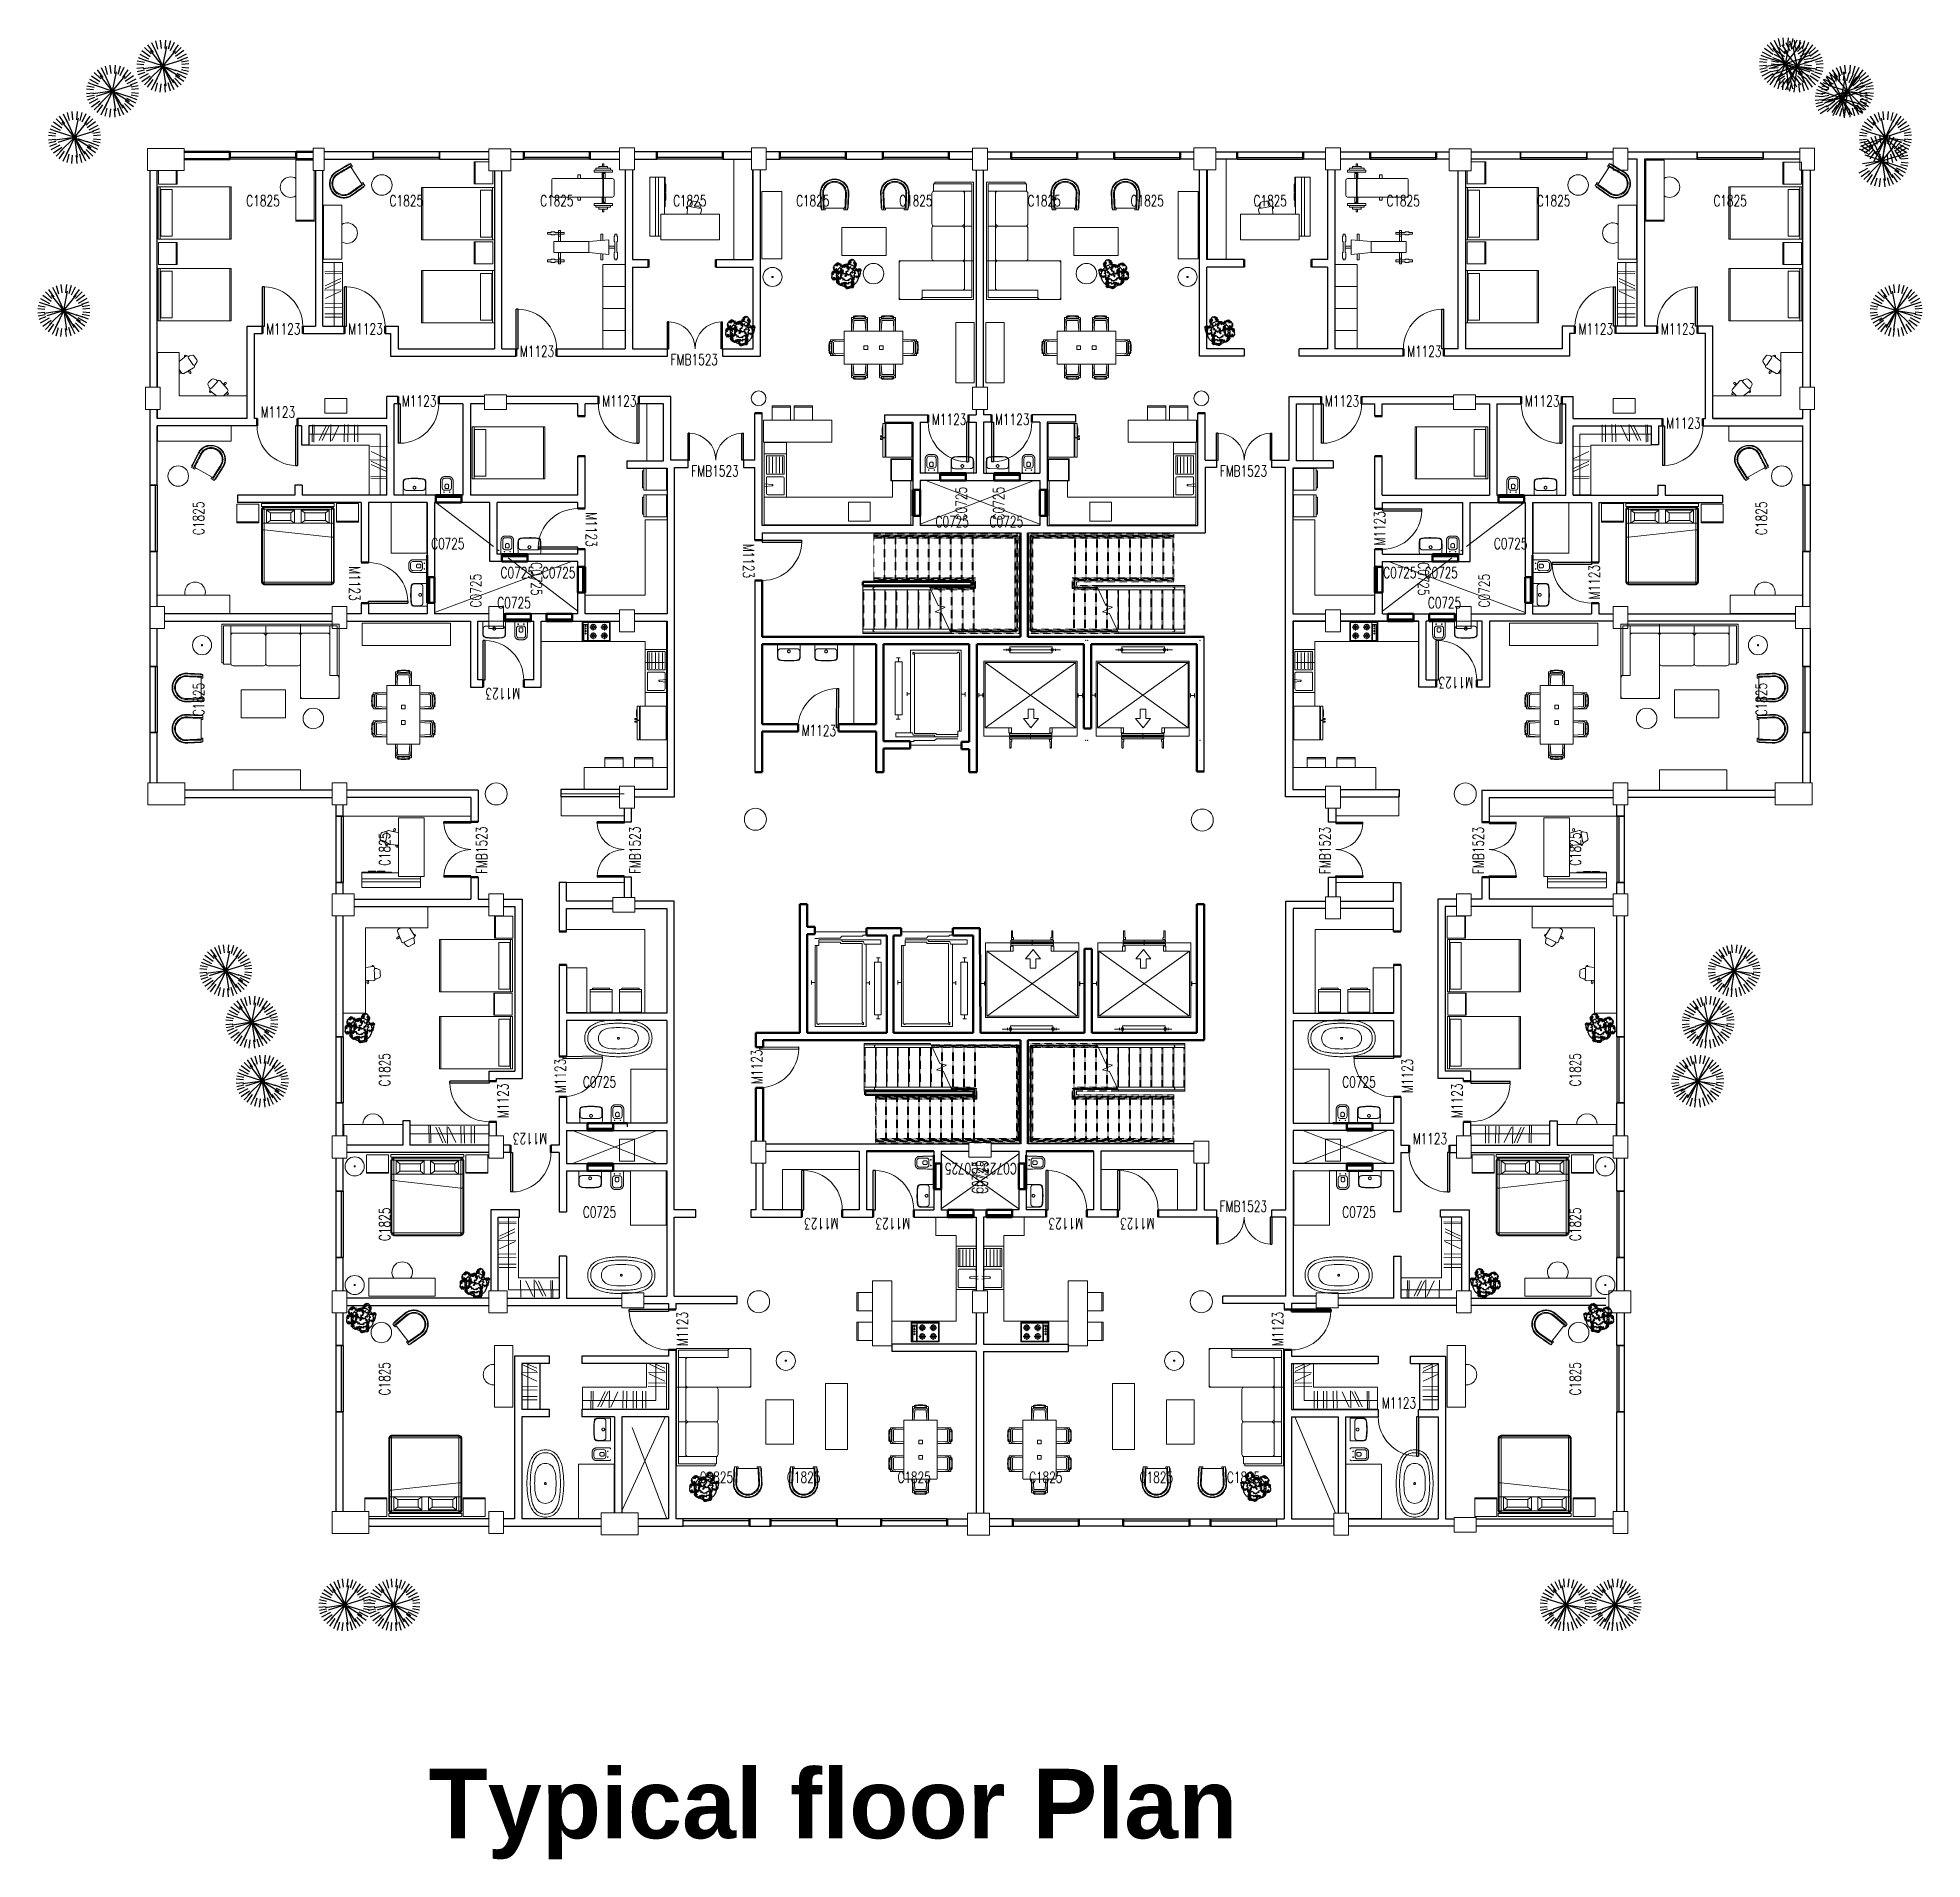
# Model space of a CAD drawing. Header units: inches. Extents: x 675 to 51927, y 19035 to 68555.
import ezdxf

# ---------------------------------------------------------------- set-up
doc = ezdxf.new("R2010")
doc.units = ezdxf.units.IN
doc.header["$LTSCALE"] = 0.5
doc.header["$MEASUREMENT"] = 0
doc.linetypes.add('Overhead 1_16_', pattern=[2.579687, 1.5875, -0.992188])
for name, color, linetype in [('00 plants', 87, 'Continuous'), ('Door Double', 220, 'Continuous'), ('DOOR Single', 242, 'Continuous'), ('DOOR_FIRE_TEXT', 7, 'Continuous'), ('Window Exterior', 2, 'Continuous'), ('WINDOW_TEXT', 7, 'Continuous')]:
    doc.layers.add(name, color=color, linetype=linetype)
for name, color, linetype, lineweight in [('00I-FURN', 30, 'Continuous', 9), ('A-DETL-GENF', 92, 'Continuous', 5), ('A-FLOR-HRAL', 11, 'Continuous', 9), ('A-FLOR-HRAL-MBND', 5, 'Overhead 1_16_', 9), ('A-GENM', 13, 'Continuous', 9), ('Column', 192, 'Continuous', 13), ('Door 2', 14, 'Continuous', 50), ('FUR-1', 3, 'Continuous', 5), ('G-IMPT', 8, 'Continuous', 9), ('nose', 50, 'Overhead 1_16_', 9), ('Q-CASE', 31, 'Continuous', 9), ('S-STRS', 31, 'Continuous', 9), ('S-STRS-MBND', 50, 'Overhead 1_16_', 9), ('Wall', 113, 'Continuous', 50), ('Window Interior', 170, 'Continuous', 50)]:
    doc.layers.add(name, color=color, linetype=linetype, lineweight=lineweight)
doc.styles.add('_TCH_WINDOW', font='SIMPLEX', dxfattribs={"height": 3.5, "bigfont": 'GBCBIG'})
doc.styles.add('Arial_B', font='arialbd.ttf', dxfattribs={"height": 317.5})

msp = doc.modelspace()

# ---------------------------------------------------------------- texts
at = {"insert": (11303, 21494), "char_height": 1889.57, "attachment_point": 1, "style": 'Arial_B'}
msp.add_mtext_dynamic_manual_height_columns('Typical floor Plan\\P\\P ', width=42464.19, gutter_width=0.237, heights=[0], dxfattribs=at)

# ---------------------------------------------------------------- blocks, each defined once
blk = doc.blocks.new('gym_dwg_sport-4-807843-Level 1')
at = {"lineweight": 9}
for p, q in [((-425, 1669), (-425, 1832)), ((-375, 1669), (-375, 1832)), ((-550, 1119), (-250, 1119)), ((-700, 300), (-700, 350)), ((-100, 300), (-100, 350))]:
    blk.add_line(p, q, dxfattribs=at)
at = {"lineweight": 9, "flags": 128}
for points in [[(-100, 1832), (-100, 1812), (-250, 1812), (-250, 1832), (-550, 1832), (-550, 1812), (-700, 1812), (-700, 1832), (-750, 1832), (-750, 1882), (-700, 1882), (-700, 1902), (-550, 1902), (-550, 1882), (-250, 1882), (-250, 1902), (-100, 1902), (-100, 1882), (-50, 1882), (-50, 1832)], [(-200, 1669), (-250, 1119), (-250, 169), (-550, 169), (-550, 1119), (-600, 1669)], [(-800, 200), (-820, 200), (-820, 100), (-800, 100), (-800, 0), (-750, 0), (-750, 100), (-730, 100), (-730, 200), (-750, 200), (-750, 450), (-800, 450)], [(0, 200), (20, 200), (20, 100), (0, 100), (0, 0), (-50, 0), (-50, 100), (-70, 100), (-70, 200), (-50, 200), (-50, 450), (0, 450)]]:
    blk.add_lwpolyline(points, close=True, dxfattribs=at)
for points in [[(-578, 1448), (-750, 1448), (-750, 1498), (-583, 1498)], [(-217, 1498), (-50, 1498), (-50, 1448), (-222, 1448)], [(-550, 300), (-850, 300), (-850, 350), (-550, 350)], [(-250, 350), (50, 350), (50, 300), (-250, 300)]]:
    blk.add_lwpolyline(points, dxfattribs=at)
blk = doc.blocks.new('$DorLib2D$00000001')
for p, q in [((0.45, 0.975), (0.5, 0.975)), ((0.45, 0), (0.45, 0.975)), ((0.5, 0), (0.5, 0.975)), ((0.5, 0), (0.45, 0))]:
    blk.add_line(p, q)
at = {"lineweight": 13}
blk.add_arc((0.475, 0), 0.975, 91.4693, 180, dxfattribs=at)
blk = doc.blocks.new('$WINLIB2D$00000004')
at = {"color": 0}
for points in [[(-0.5, 0.5), (-0.5, -0.5)], [(-0.5, 0.5), (0.5, 0.5)], [(0.5, -0.5), (0.5, 0.5)], [(-0.5, 0.241), (0.5, 0.241)], [(-0.5, -0.5), (0.5, -0.5)]]:
    blk.add_lwpolyline(points, dxfattribs=at)
blk = doc.blocks.new('x1')
at = {"layer": '00I-FURN'}
for p, q in [((16076, 35367), (16041, 35358)), ((16111, 35375), (16076, 35367)), ((16147, 35382), (16111, 35375)), ((16183, 35388), (16147, 35382)), ((16219, 35393), (16183, 35388)), ((16255, 35398), (16219, 35393)), ((16292, 35402), (16255, 35398)), ((16328, 35405), (16292, 35402)), ((16365, 35408), (16328, 35405)), ((16401, 35410), (16365, 35408)), ((16438, 35411), (16401, 35410)), ((16475, 35412), (16438, 35411)), ((16511, 35413), (16475, 35412)), ((16548, 35413), (16511, 35413)), ((16585, 35413), (16548, 35413)), ((16622, 35412), (16585, 35413)), ((16658, 35411), (16622, 35412)), ((16695, 35410), (16658, 35411)), ((16732, 35408), (16695, 35410)), ((16768, 35405), (16732, 35408)), ((16805, 35402), (16768, 35405)), ((16841, 35398), (16805, 35402)), ((16877, 35393), (16841, 35398)), ((16913, 35388), (16877, 35393)), ((16949, 35382), (16913, 35388)), ((16985, 35375), (16949, 35382)), ((17020, 35367), (16985, 35375)), ((17055, 35358), (17020, 35367)), ((15635, 34950), (15634, 34913)), ((15634, 34913), (15635, 34876)), ((15639, 34987), (15635, 34950)), ((15635, 34876), (15639, 34840)), ((15646, 35023), (15639, 34987)), ((15657, 35058), (15646, 35023)), ((15670, 35092), (15657, 35058)), ((15687, 35124), (15670, 35092)), ((15707, 35155), (15687, 35124)), ((15730, 35184), (15707, 35155)), ((15715, 34946), (15714, 34913)), ((15714, 34913), (15715, 34881)), ((15719, 34977), (15715, 34946)), ((15715, 34881), (15719, 34849)), ((15725, 35008), (15719, 34977)), ((15734, 35038), (15725, 35008)), ((15754, 35210), (15730, 35184)), ((15746, 35067), (15734, 35038)), ((15761, 35094), (15746, 35067)), ((15781, 35234), (15754, 35210)), ((15778, 35119), (15761, 35094)), ((15798, 35142), (15778, 35119)), ((15810, 35255), (15781, 35234)), ((15819, 35162), (15798, 35142)), ((15840, 35275), (15810, 35255)), ((15843, 35181), (15819, 35162)), ((15872, 35293), (15840, 35275)), ((15867, 35198), (15843, 35181)), ((15893, 35214), (15867, 35198)), ((15904, 35309), (15872, 35293)), ((15921, 35227), (15893, 35214)), ((15938, 35323), (15904, 35309)), ((15949, 35240), (15921, 35227)), ((15972, 35336), (15938, 35323)), ((15978, 35251), (15949, 35240)), ((16006, 35348), (15972, 35336)), ((16007, 35261), (15978, 35251)), ((16041, 35358), (16006, 35348)), ((16006, 34913), (16009, 34956)), ((16009, 34871), (16006, 34913)), ((16038, 35270), (16007, 35261)), ((16009, 34956), (16019, 34997)), ((16019, 34829), (16009, 34871)), ((16019, 34997), (16035, 35035)), ((16035, 35035), (16057, 35070)), ((16069, 35278), (16038, 35270)), ((16057, 35070), (16072, 35088)), ((16101, 35285), (16069, 35278)), ((16072, 35088), (16088, 35104)), ((16088, 35104), (16117, 35126)), ((16133, 35291), (16101, 35285)), ((16117, 35126), (16154, 35147)), ((16165, 35297), (16133, 35291)), ((16154, 35147), (16192, 35164)), ((16199, 35302), (16165, 35297)), ((16192, 35164), (16275, 35186)), ((16232, 35306), (16199, 35302)), ((16266, 35310), (16232, 35306)), ((16301, 35313), (16266, 35310)), ((16275, 35186), (16365, 35198)), ((16335, 35316), (16301, 35313)), ((16371, 35318), (16335, 35316)), ((16365, 35198), (16429, 35202)), ((16406, 35320), (16371, 35318)), ((16441, 35321), (16406, 35320)), ((16429, 35202), (16488, 35204)), ((16477, 35322), (16441, 35321)), ((16512, 35323), (16477, 35322)), ((16488, 35204), (16548, 35204)), ((16548, 35323), (16512, 35323)), ((16522, 34913), (16524, 34923)), ((16524, 34903), (16522, 34913)), ((16524, 34923), (16530, 34932)), ((16530, 34895), (16524, 34903)), ((16530, 34932), (16538, 34937)), ((16538, 34889), (16530, 34895)), ((16538, 34937), (16548, 34939)), ((16553, 34888), (16538, 34889)), ((16584, 35323), (16548, 35323)), ((16548, 35204), (16608, 35204)), ((16548, 34939), (16558, 34937)), ((16563, 34892), (16553, 34888)), ((16558, 34937), (16566, 34932)), ((16570, 34899), (16563, 34892)), ((16566, 34932), (16572, 34923)), ((16574, 34913), (16570, 34899)), ((16572, 34923), (16574, 34913)), ((16619, 35322), (16584, 35323)), ((16608, 35204), (16668, 35202)), ((16655, 35321), (16619, 35322)), ((16690, 35320), (16655, 35321)), ((16668, 35202), (16731, 35198)), ((16726, 35318), (16690, 35320)), ((16761, 35316), (16726, 35318)), ((16731, 35198), (16821, 35186)), ((16795, 35313), (16761, 35316)), ((16830, 35310), (16795, 35313)), ((16821, 35186), (16904, 35164)), ((16864, 35306), (16830, 35310)), ((16897, 35302), (16864, 35306)), ((16931, 35297), (16897, 35302)), ((16904, 35164), (16958, 35139)), ((16963, 35291), (16931, 35297)), ((16958, 35139), (16984, 35122)), ((16995, 35285), (16963, 35291)), ((16984, 35122), (17008, 35104)), ((17027, 35278), (16995, 35285)), ((17008, 35104), (17024, 35088)), ((17024, 35088), (17039, 35070)), ((17058, 35270), (17027, 35278)), ((17039, 35070), (17061, 35035)), ((17090, 35347), (17055, 35358)), ((17089, 35261), (17058, 35270)), ((17061, 35035), (17077, 34997)), ((17077, 34997), (17087, 34956)), ((17087, 34871), (17077, 34829)), ((17087, 34956), (17091, 34913)), ((17091, 34913), (17087, 34871)), ((17119, 35251), (17089, 35261)), ((17124, 35336), (17090, 35347)), ((17148, 35240), (17119, 35251)), ((17158, 35323), (17124, 35336)), ((17176, 35227), (17148, 35240)), ((17192, 35309), (17158, 35323)), ((17203, 35214), (17176, 35227)), ((17224, 35293), (17192, 35309)), ((17229, 35198), (17203, 35214)), ((17255, 35275), (17224, 35293)), ((17254, 35181), (17229, 35198)), ((17298, 35141), (17254, 35181)), ((17286, 35256), (17255, 35275)), ((17315, 35234), (17286, 35256)), ((17317, 35118), (17298, 35141)), ((17342, 35210), (17315, 35234)), ((17335, 35094), (17317, 35118)), ((17350, 35067), (17335, 35094)), ((17367, 35184), (17342, 35210)), ((17362, 35038), (17350, 35067)), ((17371, 35008), (17362, 35038)), ((17389, 35155), (17367, 35184)), ((17378, 34977), (17371, 35008)), ((17381, 34946), (17378, 34977)), ((17378, 34849), (17381, 34881)), ((17383, 34913), (17381, 34946)), ((17381, 34881), (17383, 34913)), ((17409, 35124), (17389, 35155)), ((17426, 35092), (17409, 35124)), ((17440, 35058), (17426, 35092)), ((17450, 35023), (17440, 35058)), ((17457, 34987), (17450, 35023)), ((17461, 34950), (17457, 34987)), ((17457, 34840), (17461, 34876)), ((17462, 34913), (17461, 34950)), ((17461, 34876), (17462, 34913)), ((15639, 34840), (15646, 34804)), ((15646, 34804), (15657, 34769)), ((15657, 34769), (15670, 34735)), ((15670, 34735), (15687, 34702)), ((15687, 34702), (15707, 34671)), ((15707, 34671), (15730, 34643)), ((15719, 34849), (15725, 34818)), ((15725, 34818), (15734, 34788)), ((15730, 34643), (15754, 34617)), ((15734, 34788), (15746, 34760)), ((15746, 34760), (15761, 34733)), ((15754, 34617), (15781, 34593)), ((15761, 34733), (15778, 34708)), ((15778, 34708), (15798, 34685)), ((15781, 34593), (15810, 34571)), ((15798, 34685), (15819, 34664)), ((15810, 34571), (15840, 34552)), ((15819, 34664), (15843, 34645)), ((15840, 34552), (15872, 34534)), ((15843, 34645), (15867, 34628)), ((15867, 34628), (15893, 34613)), ((15872, 34534), (15904, 34518)), ((15893, 34613), (15921, 34599)), ((15904, 34518), (15938, 34503)), ((15921, 34599), (15949, 34587)), ((15938, 34503), (15972, 34490)), ((15949, 34587), (15978, 34576)), ((15972, 34490), (16006, 34479)), ((15978, 34576), (16007, 34566)), ((16006, 34479), (16041, 34469)), ((16007, 34566), (16038, 34557)), ((16035, 34791), (16019, 34829)), ((16057, 34756), (16035, 34791)), ((16038, 34557), (16069, 34549)), ((16041, 34469), (16076, 34460)), ((16072, 34739), (16057, 34756)), ((16069, 34549), (16101, 34541)), ((16088, 34723), (16072, 34739)), ((16076, 34460), (16111, 34452)), ((16117, 34700), (16088, 34723)), ((16101, 34541), (16133, 34535)), ((16111, 34452), (16147, 34445)), ((16154, 34679), (16117, 34700)), ((16133, 34535), (16165, 34529)), ((16147, 34445), (16183, 34439)), ((16192, 34663), (16154, 34679)), ((16165, 34529), (16199, 34525)), ((16183, 34439), (16219, 34433)), ((16275, 34640), (16192, 34663)), ((16199, 34525), (16232, 34520)), ((16219, 34433), (16255, 34429)), ((16232, 34520), (16266, 34517)), ((16255, 34429), (16292, 34425)), ((16266, 34517), (16301, 34513)), ((16365, 34629), (16275, 34640)), ((16292, 34425), (16328, 34422)), ((16301, 34513), (16335, 34511)), ((16328, 34422), (16365, 34419)), ((16335, 34511), (16371, 34509)), ((16429, 34625), (16365, 34629)), ((16365, 34419), (16401, 34417)), ((16371, 34509), (16406, 34507)), ((16401, 34417), (16438, 34415)), ((16406, 34507), (16441, 34505)), ((16488, 34623), (16429, 34625)), ((16438, 34415), (16475, 34414)), ((16441, 34505), (16477, 34505)), ((16475, 34414), (16511, 34413)), ((16477, 34505), (16512, 34504)), ((16548, 34622), (16488, 34623)), ((16511, 34413), (16548, 34413)), ((16512, 34504), (16548, 34504)), ((16608, 34623), (16548, 34622)), ((16548, 34504), (16584, 34504)), ((16548, 34413), (16585, 34413)), ((16584, 34504), (16619, 34505)), ((16585, 34413), (16622, 34414)), ((16668, 34625), (16608, 34623)), ((16619, 34505), (16655, 34505)), ((16622, 34414), (16658, 34415)), ((16655, 34505), (16690, 34507)), ((16658, 34415), (16695, 34417)), ((16731, 34629), (16668, 34625)), ((16690, 34507), (16726, 34509)), ((16695, 34417), (16732, 34419)), ((16726, 34509), (16761, 34511)), ((16821, 34640), (16731, 34629)), ((16732, 34419), (16768, 34422)), ((16761, 34511), (16795, 34513)), ((16768, 34422), (16805, 34425)), ((16795, 34513), (16830, 34517)), ((16805, 34425), (16841, 34429)), ((16904, 34663), (16821, 34640)), ((16830, 34517), (16864, 34520)), ((16841, 34429), (16877, 34433)), ((16864, 34520), (16897, 34525)), ((16877, 34433), (16913, 34439)), ((16897, 34525), (16931, 34529)), ((16958, 34688), (16904, 34663)), ((16913, 34439), (16949, 34445)), ((16931, 34529), (16963, 34535)), ((16949, 34445), (16985, 34452)), ((16984, 34704), (16958, 34688)), ((16963, 34535), (16995, 34541)), ((17008, 34723), (16984, 34704)), ((16985, 34452), (17020, 34460)), ((16995, 34541), (17027, 34549)), ((17024, 34739), (17008, 34723)), ((17020, 34460), (17055, 34469)), ((17039, 34756), (17024, 34739)), ((17027, 34549), (17058, 34557)), ((17061, 34791), (17039, 34756)), ((17055, 34469), (17090, 34479)), ((17058, 34557), (17089, 34566)), ((17077, 34829), (17061, 34791)), ((17089, 34566), (17119, 34576)), ((17090, 34479), (17124, 34491)), ((17119, 34576), (17148, 34587)), ((17124, 34491), (17158, 34503)), ((17148, 34587), (17176, 34599)), ((17158, 34503), (17192, 34518)), ((17176, 34599), (17203, 34613)), ((17192, 34518), (17224, 34534)), ((17203, 34613), (17229, 34628)), ((17224, 34534), (17255, 34551)), ((17229, 34628), (17254, 34645)), ((17254, 34645), (17298, 34685)), ((17255, 34551), (17286, 34571)), ((17286, 34571), (17315, 34593)), ((17298, 34685), (17317, 34708)), ((17315, 34593), (17342, 34617)), ((17317, 34708), (17335, 34733)), ((17335, 34733), (17350, 34760)), ((17342, 34617), (17367, 34643)), ((17350, 34760), (17362, 34788)), ((17362, 34788), (17371, 34818)), ((17367, 34643), (17389, 34672)), ((17371, 34818), (17378, 34849)), ((17389, 34672), (17409, 34702)), ((17409, 34702), (17426, 34735)), ((17426, 34735), (17440, 34769)), ((17440, 34769), (17450, 34804)), ((17450, 34804), (17457, 34840))]:
    blk.add_line(p, q, dxfattribs=at)
blk = doc.blocks.new('V1')
at = {"layer": '00I-FURN'}
for p, q in [((15906, 30815), (15903, 30725)), ((15909, 30859), (15906, 30815)), ((15913, 30904), (15909, 30859)), ((15918, 30949), (15913, 30904)), ((15915, 30726), (15917, 30830)), ((15917, 30830), (15920, 30882)), ((15921, 30971), (15918, 30949)), ((15920, 30882), (15925, 30934)), ((15928, 30992), (15921, 30971)), ((15925, 30934), (15927, 30947)), ((15927, 30947), (15930, 30960)), ((15941, 31011), (15928, 30992)), ((15930, 30960), (15932, 30966)), ((15932, 30966), (15934, 30972)), ((15934, 30972), (15937, 30978)), ((15937, 30978), (15940, 30984)), ((15940, 30984), (15943, 30989)), ((15959, 31024), (15941, 31011)), ((15943, 30989), (15947, 30994)), ((15947, 30994), (15952, 30999)), ((15952, 30999), (15957, 31004)), ((15957, 31004), (15962, 31008)), ((15980, 31031), (15959, 31024)), ((15962, 31008), (15967, 31011)), ((15967, 31011), (15970, 31013)), ((15970, 31013), (15973, 31014)), ((15973, 31014), (15976, 31016)), ((15976, 31016), (15979, 31017)), ((15979, 31017), (15982, 31018)), ((16002, 31033), (15980, 31031)), ((15982, 31018), (15985, 31019)), ((15985, 31019), (15991, 31021)), ((15991, 31021), (15998, 31022)), ((15998, 31022), (16004, 31022)), ((16047, 31033), (16002, 31033)), ((16004, 31022), (16017, 31023)), ((16017, 31023), (16031, 31023)), ((16031, 31023), (16083, 31023)), ((16092, 31034), (16047, 31033)), ((16083, 31023), (16135, 31023)), ((16137, 31034), (16092, 31034)), ((16135, 31023), (16148, 31023)), ((16138, 30752), (16135, 30749)), ((16182, 31034), (16137, 31034)), ((16140, 30754), (16138, 30752)), ((16143, 30756), (16140, 30754)), ((16146, 30758), (16143, 30756)), ((16150, 30760), (16146, 30758)), ((16148, 31023), (16162, 31022)), ((16153, 30761), (16150, 30760)), ((16157, 30762), (16153, 30761)), ((16161, 30762), (16157, 30762)), ((16164, 30763), (16161, 30762)), ((16162, 31022), (16168, 31022)), ((16168, 30762), (16164, 30763)), ((16168, 31022), (16175, 31021)), ((16172, 30762), (16168, 30762)), ((16175, 30761), (16172, 30762)), ((16175, 31021), (16181, 31019)), ((16179, 30760), (16175, 30761)), ((16182, 30758), (16179, 30760)), ((16181, 31019), (16184, 31019)), ((16271, 31033), (16182, 31034)), ((16185, 30756), (16182, 30758)), ((16184, 31019), (16187, 31018)), ((16188, 30754), (16185, 30756)), ((16187, 31018), (16190, 31016)), ((16191, 30752), (16188, 30754)), ((16190, 31016), (16193, 31015)), ((16193, 30749), (16191, 30752)), ((16193, 31015), (16196, 31014)), ((16196, 31014), (16199, 31012)), ((16199, 31012), (16202, 31010)), ((16202, 31010), (16204, 31009)), ((16204, 31009), (16207, 31007)), ((16207, 31007), (16210, 31005)), ((16210, 31005), (16212, 31002)), ((16212, 31002), (16214, 31000)), ((16214, 31000), (16216, 30998)), ((16216, 30998), (16219, 30995)), ((16219, 30995), (16221, 30993)), ((16221, 30993), (16222, 30990)), ((16222, 30990), (16224, 30987)), ((16224, 30987), (16226, 30985)), ((16226, 30985), (16227, 30982)), ((16227, 30982), (16228, 30979)), ((16228, 30979), (16229, 30976)), ((16229, 30976), (16230, 30973)), ((16230, 30973), (16232, 30967)), ((16232, 30967), (16233, 30960)), ((16233, 30960), (16234, 30954)), ((16234, 30954), (16235, 30947)), ((16235, 30947), (16236, 30934)), ((16236, 30934), (16237, 30725)), ((16361, 31032), (16271, 31033)), ((16362, 31032), (16361, 31032)), ((16363, 31031), (16362, 31032)), ((16364, 31030), (16363, 31031)), ((16364, 31029), (16364, 31030)), ((16364, 30725), (16364, 31029)), ((15903, 30725), (15904, 30680)), ((15904, 30680), (15906, 30635)), ((15906, 30635), (15909, 30591)), ((15909, 30591), (15913, 30546)), ((15913, 30546), (15918, 30501)), ((15918, 30621), (15915, 30726)), ((15927, 30517), (15918, 30621)), ((15918, 30501), (15921, 30479)), ((15921, 30479), (15928, 30458)), ((15930, 30491), (15927, 30517)), ((15928, 30458), (15941, 30439)), ((15931, 30484), (15930, 30491)), ((15932, 30478), (15931, 30484)), ((15933, 30472), (15932, 30478)), ((15934, 30470), (15933, 30472)), ((15935, 30467), (15934, 30470)), ((15937, 30465), (15935, 30467)), ((15938, 30462), (15937, 30465)), ((15939, 30460), (15938, 30462)), ((15941, 30458), (15939, 30460)), ((15942, 30455), (15941, 30458)), ((15941, 30439), (15959, 30426)), ((15944, 30453), (15942, 30455)), ((15946, 30451), (15944, 30453)), ((15948, 30450), (15946, 30451)), ((15949, 30448), (15948, 30450)), ((15951, 30446), (15949, 30448)), ((15954, 30445), (15951, 30446)), ((15956, 30443), (15954, 30445)), ((15960, 30441), (15956, 30443)), ((15959, 30426), (15980, 30419)), ((15965, 30438), (15960, 30441)), ((15970, 30436), (15965, 30438)), ((15975, 30434), (15970, 30436)), ((15980, 30433), (15975, 30434)), ((15986, 30432), (15980, 30433)), ((15980, 30419), (16002, 30417)), ((15998, 30430), (15986, 30432)), ((16010, 30429), (15998, 30430)), ((16002, 30417), (16047, 30416)), ((16038, 30428), (16010, 30429)), ((16068, 30428), (16038, 30428)), ((16047, 30416), (16092, 30416)), ((16132, 30428), (16068, 30428)), ((16092, 30416), (16137, 30416)), ((16127, 30729), (16126, 30725)), ((16126, 30725), (16127, 30721)), ((16128, 30736), (16127, 30732)), ((16127, 30732), (16127, 30729)), ((16127, 30721), (16127, 30717)), ((16127, 30717), (16128, 30714)), ((16129, 30739), (16128, 30736)), ((16128, 30714), (16129, 30710)), ((16131, 30743), (16129, 30739)), ((16129, 30710), (16131, 30707)), ((16133, 30746), (16131, 30743)), ((16131, 30707), (16133, 30704)), ((16147, 30428), (16132, 30428)), ((16135, 30749), (16133, 30746)), ((16133, 30704), (16135, 30701)), ((16135, 30701), (16138, 30698)), ((16137, 30416), (16182, 30416)), ((16138, 30698), (16140, 30696)), ((16140, 30696), (16143, 30693)), ((16143, 30693), (16146, 30692)), ((16146, 30692), (16150, 30690)), ((16161, 30428), (16147, 30428)), ((16150, 30690), (16153, 30689)), ((16153, 30689), (16157, 30688)), ((16157, 30688), (16161, 30687)), ((16161, 30687), (16164, 30687)), ((16168, 30429), (16161, 30428)), ((16164, 30687), (16168, 30687)), ((16168, 30687), (16172, 30688)), ((16174, 30430), (16168, 30429)), ((16172, 30688), (16175, 30689)), ((16180, 30431), (16174, 30430)), ((16175, 30689), (16179, 30690)), ((16179, 30690), (16182, 30692)), ((16183, 30432), (16180, 30431)), ((16182, 30692), (16185, 30693)), ((16182, 30416), (16271, 30417)), ((16186, 30433), (16183, 30432)), ((16185, 30693), (16188, 30696)), ((16189, 30434), (16186, 30433)), ((16188, 30696), (16191, 30698)), ((16192, 30435), (16189, 30434)), ((16191, 30698), (16193, 30701)), ((16198, 30438), (16192, 30435)), ((16196, 30746), (16193, 30749)), ((16193, 30701), (16196, 30704)), ((16197, 30743), (16196, 30746)), ((16196, 30704), (16197, 30707)), ((16199, 30739), (16197, 30743)), ((16197, 30707), (16199, 30710)), ((16204, 30442), (16198, 30438)), ((16200, 30736), (16199, 30739)), ((16199, 30710), (16200, 30714)), ((16201, 30732), (16200, 30736)), ((16200, 30714), (16201, 30717)), ((16202, 30729), (16201, 30732)), ((16201, 30717), (16202, 30721)), ((16202, 30725), (16202, 30729)), ((16202, 30721), (16202, 30725)), ((16209, 30446), (16204, 30442)), ((16212, 30448), (16209, 30446)), ((16214, 30450), (16212, 30448)), ((16216, 30452), (16214, 30450)), ((16218, 30455), (16216, 30452)), ((16220, 30457), (16218, 30455)), ((16222, 30460), (16220, 30457)), ((16224, 30463), (16222, 30460)), ((16226, 30465), (16224, 30463)), ((16227, 30468), (16226, 30465)), ((16229, 30471), (16227, 30468)), ((16230, 30474), (16229, 30471)), ((16231, 30477), (16230, 30474)), ((16233, 30483), (16231, 30477)), ((16234, 30490), (16233, 30483)), ((16235, 30496), (16234, 30490)), ((16236, 30503), (16235, 30496)), ((16237, 30516), (16236, 30503)), ((16237, 30725), (16237, 30516)), ((16271, 30417), (16361, 30418)), ((16364, 30421), (16364, 30725)), ((15909, 30108), (15909, 29993)), ((16168, 30175), (15975, 30174)), ((16168, 29926), (15975, 29927)), ((16067, 30043), (16067, 30058)), ((16233, 29990), (16233, 30111))]:
    blk.add_line(p, q, dxfattribs=at)
for centre in [(16285, 30128), (16285, 29973)]:
    blk.add_circle(centre, 7.5, dxfattribs=at)
for centre, radius, start, end in [((15975, 30108), 66.5, 90.295, 180), ((15975, 29993), 66.5, 180, 269.705), ((16168, 30111), 64.5, 0, 90.295), ((16168, 29990), 64.5, 269.705, 0), ((16330, 30190), 33.6, 0.0041, 49.2085), ((16330, 29911), 33.6, 310.8143, 359.9974)]:
    blk.add_arc(centre, radius, start, end, dxfattribs=at)
for points, knots in [([(15863, 30108), (15863, 30103), (15862, 30084), (15862, 30064), (15862, 30051)], [0, 0, 0, 0, 0.277738, 1, 1, 1, 1]), ([(15863, 29993), (15863, 29998), (15862, 30017), (15862, 30037), (15862, 30051)], [0, 0, 0, 0, 0.277738, 1, 1, 1, 1]), ([(15974, 30222), (15972, 30221), (15966, 30221), (15957, 30220), (15948, 30218), (15937, 30214), (15928, 30210), (15919, 30205), (15911, 30200), (15903, 30194), (15896, 30188), (15889, 30180), (15883, 30173), (15878, 30164), (15874, 30156), (15870, 30147), (15867, 30137), (15864, 30128), (15863, 30118), (15863, 30112), (15863, 30108)], [0, 0, 0, 0, 0.045687, 0.091373, 0.15284, 0.214444, 0.275914, 0.33116, 0.3866, 0.442041, 0.497288, 0.5529, 0.608712, 0.664523, 0.720132, 0.77556, 0.831189, 0.886816, 0.94224, 1, 1, 1, 1]), ([(15974, 29879), (15972, 29880), (15966, 29880), (15957, 29881), (15948, 29883), (15937, 29887), (15928, 29891), (15919, 29896), (15911, 29901), (15903, 29907), (15896, 29913), (15889, 29921), (15883, 29928), (15878, 29937), (15874, 29945), (15870, 29954), (15867, 29964), (15864, 29973), (15863, 29983), (15863, 29990), (15863, 29993)], [0, 0, 0, 0, 0.045687, 0.091373, 0.15284, 0.214444, 0.275914, 0.33116, 0.3866, 0.442041, 0.497288, 0.5529, 0.608712, 0.664523, 0.720132, 0.77556, 0.831189, 0.886816, 0.94224, 1, 1, 1, 1]), ([(16330, 30224), (16271, 30223), (16211, 30223), (16137, 30223), (16122, 30222), (16100, 30222), (16093, 30222), (16078, 30222), (16071, 30222), (16048, 30222), (16034, 30222), (16011, 30222), (16004, 30222), (15993, 30222), (15989, 30222), (15984, 30222), (15982, 30222), (15979, 30222), (15978, 30222), (15976, 30222), (15975, 30222), (15974, 30222)], [0, 0, 0, 0, 0.5, 0.5, 0.625, 0.625, 0.6875, 0.6875, 0.75, 0.75, 0.875, 0.875, 0.9375, 0.9375, 0.96875, 0.96875, 0.984375, 0.984375, 0.992187, 0.992187, 1, 1, 1, 1]), ([(16330, 29877), (16271, 29878), (16211, 29878), (16137, 29878), (16122, 29879), (16100, 29879), (16093, 29879), (16078, 29879), (16071, 29879), (16048, 29879), (16034, 29879), (16011, 29879), (16004, 29879), (15993, 29879), (15989, 29879), (15984, 29879), (15982, 29879), (15979, 29879), (15978, 29879), (15976, 29879), (15975, 29879), (15974, 29879)], [0, 0, 0, 0, 0.5, 0.5, 0.625, 0.625, 0.6875, 0.6875, 0.75, 0.75, 0.875, 0.875, 0.9375, 0.9375, 0.96875, 0.96875, 0.984375, 0.984375, 0.992187, 0.992187, 1, 1, 1, 1]), ([(16110, 30101), (16110, 30101), (16110, 30101), (16109, 30101), (16108, 30101), (16108, 30101), (16107, 30101), (16107, 30101), (16106, 30101), (16106, 30101), (16105, 30101), (16104, 30101), (16104, 30101), (16103, 30101), (16103, 30101), (16102, 30100), (16102, 30100), (16101, 30100), (16100, 30100), (16099, 30100), (16097, 30099), (16096, 30099), (16094, 30098), (16091, 30097), (16088, 30096), (16085, 30094), (16082, 30092), (16080, 30089), (16077, 30087), (16075, 30083), (16072, 30080), (16070, 30076), (16070, 30074), (16069, 30073), (16069, 30072), (16069, 30071), (16068, 30070), (16068, 30069), (16068, 30068), (16067, 30067), (16067, 30065), (16067, 30064), (16067, 30063), (16067, 30062), (16067, 30060), (16067, 30059), (16067, 30058), (16067, 30058)], [0, 0, 0, 0, 0.008226, 0.016444, 0.024655, 0.032862, 0.041066, 0.049267, 0.057466, 0.065666, 0.073868, 0.082072, 0.09028, 0.098494, 0.106714, 0.114942, 0.123179, 0.131426, 0.139686, 0.160741, 0.185305, 0.213382, 0.244976, 0.280089, 0.330912, 0.383221, 0.437023, 0.492326, 0.541013, 0.599203, 0.666895, 0.744087, 0.758741, 0.773738, 0.789079, 0.804764, 0.820793, 0.837166, 0.853883, 0.870944, 0.888349, 0.906097, 0.92419, 0.942627, 0.961407, 0.980532, 1, 1, 1, 1]), ([(16067, 30043), (16067, 30040), (16067, 30037), (16068, 30033), (16068, 30032), (16069, 30029), (16069, 30027), (16071, 30023), (16072, 30021), (16076, 30016), (16077, 30014), (16082, 30010), (16084, 30008), (16088, 30005), (16091, 30004), (16095, 30002), (16096, 30002), (16098, 30001), (16099, 30001), (16100, 30001), (16101, 30001), (16104, 30000), (16107, 30000), (16110, 30000)], [0, 0, 0, 0, 0.125, 0.125, 0.1875, 0.1875, 0.25, 0.25, 0.375, 0.375, 0.5, 0.5, 0.625, 0.625, 0.75, 0.75, 0.8125, 0.8125, 0.84375, 0.84375, 0.875, 0.875, 1, 1, 1, 1]), ([(16166, 30099), (16163, 30099), (16156, 30099), (16147, 30100), (16132, 30100), (16119, 30101), (16110, 30101)], [0, 0, 0, 0, 0.166649, 0.333411, 0.500175, 1, 1, 1, 1]), ([(16166, 30002), (16163, 30002), (16156, 30002), (16147, 30001), (16132, 30001), (16119, 30000), (16110, 30000)], [0, 0, 0, 0, 0.166649, 0.333411, 0.500175, 1, 1, 1, 1]), ([(16186, 30086), (16186, 30086), (16186, 30086), (16186, 30087), (16186, 30087), (16186, 30088), (16186, 30088), (16186, 30089), (16186, 30089), (16186, 30089), (16185, 30089), (16185, 30090), (16185, 30090), (16185, 30090), (16185, 30091), (16185, 30091), (16185, 30091), (16184, 30091), (16184, 30092), (16184, 30092), (16184, 30092), (16183, 30093), (16183, 30093), (16182, 30094), (16181, 30094), (16180, 30095), (16179, 30096), (16177, 30097), (16176, 30097), (16174, 30098), (16173, 30098), (16171, 30098), (16170, 30099), (16168, 30099), (16167, 30099), (16166, 30099)], [0, 0, 0, 0, 0.03125, 0.03125, 0.0625, 0.0625, 0.09375, 0.09375, 0.109375, 0.109375, 0.125, 0.125, 0.15625, 0.15625, 0.171875, 0.171875, 0.1875, 0.1875, 0.21875, 0.21875, 0.25, 0.25, 0.3125, 0.3125, 0.375, 0.375, 0.5, 0.5, 0.625, 0.625, 0.75, 0.75, 0.875, 0.875, 1, 1, 1, 1]), ([(16186, 30015), (16186, 30015), (16186, 30015), (16186, 30014), (16186, 30014), (16186, 30013), (16186, 30013), (16186, 30012), (16186, 30012), (16186, 30012), (16185, 30012), (16185, 30011), (16185, 30011), (16185, 30011), (16185, 30011), (16185, 30010), (16185, 30010), (16184, 30010), (16184, 30009), (16184, 30009), (16184, 30009), (16183, 30008), (16183, 30008), (16182, 30007), (16181, 30007), (16180, 30006), (16179, 30005), (16177, 30004), (16176, 30004), (16174, 30003), (16173, 30003), (16171, 30003), (16170, 30002), (16168, 30002), (16167, 30002), (16166, 30002)], [0, 0, 0, 0, 0.03125, 0.03125, 0.0625, 0.0625, 0.09375, 0.09375, 0.109375, 0.109375, 0.125, 0.125, 0.15625, 0.15625, 0.171875, 0.171875, 0.1875, 0.1875, 0.21875, 0.21875, 0.25, 0.25, 0.3125, 0.3125, 0.375, 0.375, 0.5, 0.5, 0.625, 0.625, 0.75, 0.75, 0.875, 0.875, 1, 1, 1, 1]), ([(16186, 30051), (16186, 30052), (16186, 30053), (16186, 30056), (16186, 30056), (16186, 30058), (16186, 30059), (16186, 30062), (16186, 30065), (16186, 30070), (16186, 30071), (16186, 30074), (16186, 30076), (16186, 30080), (16186, 30083), (16186, 30086)], [0, 0, 0, 0, 0.125, 0.125, 0.1875, 0.1875, 0.25, 0.25, 0.5, 0.5, 0.625, 0.625, 0.75, 0.75, 1, 1, 1, 1]), ([(16186, 30051), (16186, 30049), (16186, 30048), (16186, 30045), (16186, 30045), (16186, 30043), (16186, 30042), (16186, 30039), (16186, 30036), (16186, 30031), (16186, 30030), (16186, 30027), (16186, 30025), (16186, 30021), (16186, 30018), (16186, 30015)], [0, 0, 0, 0, 0.125, 0.125, 0.1875, 0.1875, 0.25, 0.25, 0.5, 0.5, 0.625, 0.625, 0.75, 0.75, 1, 1, 1, 1]), ([(16352, 30216), (16351, 30217), (16350, 30217), (16349, 30218), (16348, 30218), (16348, 30219), (16347, 30219), (16345, 30220), (16343, 30221), (16341, 30222), (16340, 30222), (16338, 30223), (16338, 30223), (16337, 30223), (16336, 30223), (16334, 30224), (16332, 30224), (16330, 30224)], [0, 0, 0, 0, 0.125, 0.125, 0.1875, 0.1875, 0.25, 0.25, 0.5, 0.5, 0.625, 0.625, 0.6875, 0.6875, 0.75, 0.75, 1, 1, 1, 1]), ([(16330, 29877), (16331, 29877), (16332, 29877), (16335, 29877), (16338, 29878), (16341, 29879), (16344, 29880), (16347, 29882), (16350, 29883), (16351, 29885), (16352, 29885)], [0, 0, 0, 0, 0.0851159, 0.2134022, 0.3486192, 0.4827037, 0.6175376, 0.7538046, 0.8895639, 1, 1, 1, 1])]:
    blk.add_open_spline(points, degree=3, knots=knots, dxfattribs=at)
blk = doc.blocks.new('$DorLib2D$00000002')
for p, q in [((-0.5, 0), (-0.5, 0.4875)), ((-0.475, 0.4875), (-0.5, 0.4875)), ((-0.475, 0), (-0.475, 0.4875)), ((0.475, 0), (0.475, 0.4875)), ((0.475, 0.4875), (0.5, 0.4875)), ((0.5, 0), (0.5, 0.4875)), ((-0.5, 0), (-0.475, 0)), ((0.5, 0), (0.475, 0))]:
    blk.add_line(p, q)
at = {"lineweight": 13}
for centre, start, end in [((-0.4875, 0), 0, 88.53072), ((0.4875, 0), 91.46928, 180)]:
    blk.add_arc(centre, 0.4875, start, end, dxfattribs=at)

# ---------------------------------------------------------------- linework, layer by layer
at = {"layer": '00 plants'}
for p, q in [((3508, 68206), (3737, 68045)), ((3584, 68293), (3758, 68115)), ((3666, 68362), (3812, 68153)), ((4080, 67784), (3747, 68207)), ((3773, 68425), (3881, 68201)), ((4080, 67784), (3855, 68273)), ((3878, 68466), (3938, 68241)), ((4006, 68491), (4029, 68266)), ((4080, 67784), (4186, 68312)), ((4080, 67784), (4420, 68202)), ((4155, 68491), (4132, 68266)), ((4283, 68466), (4223, 68241)), ((4387, 68425), (4280, 68201)), ((4495, 68362), (4349, 68153)), ((4577, 68293), (4402, 68115)), ((4653, 68206), (4424, 68045)), ((47575, 68174), (47819, 68046)), ((47634, 68270), (47863, 68109)), ((47710, 68357), (47885, 68179)), ((47792, 68426), (47938, 68217)), ((48207, 67848), (47873, 68271)), ((47899, 68489), (48007, 68265)), ((47950, 68206), (48179, 68045)), ((47981, 68337), (48418, 67388)), ((48004, 68530), (48064, 68305)), ((48025, 68293), (48200, 68115)), ((48108, 68362), (48254, 68153)), ((48132, 68555), (48155, 68330)), ((48522, 67784), (48183, 68202)), ((48207, 67848), (48312, 68376)), ((48207, 67848), (48546, 68266)), ((48215, 68425), (48323, 68201)), ((48281, 68555), (48258, 68330)), ((48320, 68466), (48380, 68241)), ((48409, 68530), (48349, 68305)), ((48514, 68489), (48406, 68265)), ((48522, 67784), (48417, 68312)), ((48447, 68491), (48471, 68266)), ((48621, 68426), (48475, 68217)), ((48522, 67784), (48747, 68273)), ((48522, 67784), (48855, 68207)), ((48703, 68357), (48529, 68179)), ((48779, 68270), (48550, 68109)), ((48597, 68491), (48574, 68266)), ((48838, 68174), (48594, 68046)), ((48725, 68466), (48664, 68241)), ((48829, 68425), (48722, 68201)), ((48937, 68362), (48791, 68153)), ((49019, 68293), (48844, 68115)), ((49095, 68206), (48866, 68045)), ((2297, 67679), (2443, 67471)), ((2404, 67743), (2512, 67519)), ((2509, 67783), (2569, 67559)), ((2637, 67809), (2660, 67583)), ((2786, 67809), (2763, 67583)), ((2914, 67783), (2854, 67559)), ((3018, 67743), (2911, 67519)), ((3126, 67679), (2980, 67471)), ((3372, 67845), (3565, 67827)), ((3372, 67723), (3565, 67741)), ((3384, 67928), (3578, 67889)), ((3384, 67639), (3578, 67679)), ((3408, 68016), (3599, 67947)), ((3449, 68110), (3693, 67982)), ((4080, 67784), (3547, 67707)), ((3610, 67947), (4088, 67787)), ((4596, 67942), (3624, 67643)), ((4080, 67784), (3696, 67406)), ((4080, 67784), (3850, 67297)), ((4080, 67784), (4292, 67324)), ((4080, 67784), (4157, 67250)), ((4080, 67784), (4365, 67326)), ((4080, 67784), (4539, 67500)), ((4160, 67757), (4436, 67665)), ((4591, 67611), (4417, 67670)), ((4712, 68110), (4468, 67982)), ((4753, 68016), (4562, 67947)), ((4777, 67928), (4583, 67889)), ((4777, 67639), (4583, 67679)), ((4789, 67845), (4595, 67827)), ((4789, 67723), (4595, 67741)), ((47498, 67909), (47691, 67891)), ((47498, 67787), (47691, 67805)), ((47510, 67992), (47704, 67952)), ((47510, 67703), (47704, 67743)), ((47534, 68080), (47725, 68011)), ((47534, 67615), (47725, 67685)), ((48207, 67848), (47673, 67771)), ((47736, 68011), (48214, 67851)), ((48722, 68006), (47750, 67707)), ((47814, 67845), (48007, 67827)), ((47814, 67723), (48007, 67741)), ((48207, 67848), (47822, 67470)), ((47826, 67928), (48020, 67889)), ((47826, 67639), (48020, 67679)), ((47850, 68016), (48041, 67947)), ((47890, 68110), (48134, 67982)), ((48207, 67848), (47976, 67361)), ((48522, 67784), (48007, 67942)), ((48012, 67611), (48186, 67670)), ((48522, 67784), (48064, 67500)), ((48443, 67757), (48167, 67665)), ((48207, 67848), (48283, 67314)), ((48207, 67848), (48491, 67390)), ((48207, 67848), (48665, 67564)), ((48522, 67784), (48238, 67326)), ((48286, 67821), (48562, 67729)), ((48522, 67784), (48311, 67324)), ((48522, 67784), (48445, 67250)), ((48993, 67947), (48515, 67787)), ((48522, 67784), (49056, 67707)), ((48522, 67784), (48979, 67643)), ((48522, 67784), (48907, 67406)), ((48522, 67784), (48753, 67297)), ((48717, 67675), (48543, 67734)), ((48879, 68080), (48688, 68011)), ((48879, 67615), (48688, 67685)), ((48903, 67992), (48709, 67952)), ((48903, 67703), (48709, 67743)), ((48915, 67909), (48722, 67891)), ((48915, 67787), (48722, 67805)), ((49154, 68110), (48910, 67982)), ((49194, 68016), (49003, 67947)), ((49219, 67928), (49025, 67889)), ((49219, 67639), (49025, 67679)), ((49231, 67845), (49037, 67827)), ((49231, 67723), (49037, 67741)), ((49477, 67679), (49623, 67471)), ((49584, 67743), (49692, 67519)), ((49689, 67783), (49749, 67559)), ((49816, 67809), (49840, 67583)), ((49966, 67809), (49943, 67583)), ((50094, 67783), (50033, 67559)), ((50198, 67743), (50091, 67519)), ((50306, 67679), (50160, 67471)), ((2003, 67162), (2196, 67144)), ((2015, 67246), (2209, 67206)), ((2039, 67334), (2230, 67265)), ((2080, 67428), (2324, 67300)), ((2139, 67523), (2368, 67363)), ((2215, 67610), (2389, 67433)), ((2241, 67264), (2719, 67104)), ((3227, 67260), (2255, 66961)), ((2711, 67101), (2378, 67525)), ((2711, 67101), (2486, 67591)), ((2711, 67101), (2817, 67630)), ((2711, 67101), (3051, 67520)), ((3208, 67610), (3033, 67433)), ((3284, 67523), (3055, 67363)), ((3343, 67428), (3099, 67300)), ((3384, 67334), (3193, 67265)), ((3408, 67246), (3214, 67206)), ((3420, 67162), (3226, 67144)), ((3408, 67551), (3599, 67621)), ((3449, 67458), (3693, 67585)), ((3508, 67362), (3737, 67522)), ((3584, 67275), (3758, 67452)), ((3666, 67206), (3812, 67415)), ((3773, 67142), (3881, 67367)), ((3866, 67335), (3941, 67492)), ((3878, 67102), (3938, 67326)), ((4006, 67077), (4029, 67302)), ((4155, 67077), (4132, 67302)), ((4283, 67102), (4223, 67326)), ((4387, 67142), (4280, 67367)), ((4495, 67206), (4349, 67415)), ((4577, 67275), (4402, 67452)), ((4653, 67362), (4424, 67522)), ((4712, 67458), (4468, 67585)), ((4753, 67551), (4562, 67621)), ((47575, 67521), (47819, 67649)), ((47634, 67426), (47863, 67586)), ((47710, 67339), (47885, 67516)), ((47792, 67270), (47938, 67479)), ((47850, 67551), (48041, 67621)), ((47890, 67458), (48134, 67585)), ((47899, 67206), (48007, 67430)), ((47950, 67362), (48179, 67522)), ((47992, 67399), (48067, 67556)), ((48004, 67166), (48064, 67390)), ((48025, 67275), (48200, 67452)), ((48108, 67206), (48254, 67415)), ((48132, 67141), (48155, 67366)), ((48215, 67142), (48323, 67367)), ((48281, 67141), (48258, 67366)), ((48320, 67102), (48380, 67326)), ((48409, 67166), (48349, 67390)), ((48514, 67206), (48406, 67430)), ((48447, 67077), (48471, 67302)), ((48621, 67270), (48475, 67479)), ((48703, 67339), (48529, 67516)), ((48779, 67426), (48550, 67586)), ((48597, 67077), (48574, 67302)), ((48838, 67521), (48594, 67649)), ((48737, 67335), (48662, 67492)), ((48725, 67102), (48664, 67326)), ((48829, 67142), (48722, 67367)), ((48937, 67206), (48791, 67415)), ((49019, 67275), (48844, 67452)), ((49095, 67362), (48866, 67522)), ((49154, 67458), (48910, 67585)), ((49194, 67551), (49003, 67621)), ((49054, 67147), (49245, 67077)), ((49095, 67240), (49339, 67112)), ((49154, 67336), (49383, 67176)), ((49183, 67162), (49376, 67144)), ((49195, 67246), (49389, 67206)), ((49219, 67334), (49410, 67265)), ((49230, 67423), (49405, 67246)), ((49259, 67428), (49503, 67300)), ((49312, 67492), (49458, 67283)), ((49319, 67523), (49548, 67363)), ((50348, 66961), (49376, 67260)), ((49727, 66914), (49393, 67338)), ((49394, 67610), (49569, 67433)), ((49420, 67556), (49527, 67331)), ((49501, 67404), (49938, 66455)), ((49524, 67596), (49584, 67372)), ((49891, 67101), (49552, 67520)), ((49652, 67621), (49675, 67396)), ((50116, 67591), (49680, 66642)), ((49727, 66914), (49832, 67443)), ((49727, 66914), (50066, 67332)), ((49801, 67621), (49778, 67396)), ((49891, 67101), (49786, 67630)), ((49929, 67596), (49869, 67372)), ((50362, 67264), (49884, 67104)), ((49891, 67101), (50224, 67525)), ((50034, 67556), (49926, 67331)), ((50141, 67492), (49995, 67283)), ((50223, 67423), (50049, 67246)), ((50299, 67336), (50070, 67176)), ((50358, 67240), (50114, 67112)), ((50399, 67147), (50208, 67077)), ((50388, 67610), (50213, 67433)), ((50464, 67523), (50235, 67363)), ((50523, 67428), (50279, 67300)), ((50563, 67334), (50372, 67265)), ((50588, 67246), (50394, 67206)), ((50600, 67162), (50406, 67144)), ((2003, 67041), (2196, 67059)), ((2015, 66957), (2209, 66997)), ((2039, 66869), (2230, 66938)), ((2080, 66775), (2324, 66903)), ((2139, 66680), (2368, 66840)), ((2711, 67101), (2178, 67025)), ((2215, 66593), (2389, 66770)), ((2297, 66524), (2443, 66732)), ((2711, 67101), (2327, 66724)), ((2404, 66460), (2512, 66684)), ((2711, 67101), (2481, 66614)), ((2497, 66652), (2572, 66809)), ((2509, 66420), (2569, 66644)), ((2711, 67101), (2923, 66642)), ((2711, 67101), (2788, 66568)), ((2711, 67101), (2996, 66644)), ((2711, 67101), (3170, 66818)), ((2791, 67075), (3067, 66982)), ((2914, 66420), (2854, 66644)), ((3018, 66460), (2911, 66684)), ((3126, 66524), (2980, 66732)), ((3208, 66593), (3033, 66770)), ((3222, 66928), (3048, 66987)), ((3284, 66680), (3055, 66840)), ((3343, 66775), (3099, 66903)), ((3384, 66869), (3193, 66938)), ((3408, 66957), (3214, 66997)), ((3420, 67041), (3226, 67059)), ((49018, 66975), (49211, 66957)), ((49018, 66853), (49211, 66871)), ((49030, 67058), (49224, 67019)), ((49030, 66770), (49224, 66809)), ((49054, 66681), (49245, 66751)), ((49095, 66588), (49339, 66716)), ((49154, 66492), (49383, 66653)), ((49183, 67041), (49376, 67059)), ((49727, 66914), (49193, 66837)), ((49195, 66957), (49389, 66997)), ((49219, 66869), (49410, 66938)), ((49256, 67077), (49734, 66917)), ((49259, 66775), (49503, 66903)), ((50242, 67073), (49270, 66774)), ((49319, 66680), (49548, 66840)), ((49727, 66914), (49342, 66536)), ((49381, 66928), (49555, 66987)), ((49394, 66593), (49569, 66770)), ((49891, 67101), (49433, 66818)), ((49477, 66524), (49623, 66732)), ((49727, 66914), (49496, 66427)), ((49812, 67075), (49536, 66982)), ((49584, 66460), (49692, 66684)), ((49891, 67101), (49607, 66644)), ((49689, 66420), (49749, 66644)), ((49727, 66914), (49803, 66381)), ((49727, 66914), (50011, 66456)), ((49727, 66914), (50185, 66631)), ((49806, 66887), (50082, 66795)), ((49891, 67101), (49814, 66568)), ((49891, 67101), (50425, 67025)), ((49891, 67101), (50276, 66724)), ((49891, 67101), (50122, 66614)), ((50106, 66652), (50031, 66809)), ((50094, 66420), (50033, 66644)), ((50237, 66741), (50063, 66800)), ((50299, 66492), (50070, 66653)), ((50198, 66460), (50091, 66684)), ((50358, 66588), (50114, 66716)), ((50306, 66524), (50160, 66732)), ((50399, 66681), (50208, 66751)), ((50388, 66593), (50213, 66770)), ((50423, 67058), (50229, 67019)), ((50423, 66770), (50229, 66809)), ((50464, 66680), (50235, 66840)), ((50435, 66975), (50242, 66957)), ((50435, 66853), (50242, 66871)), ((50523, 66775), (50279, 66903)), ((50563, 66869), (50372, 66938)), ((50588, 66957), (50394, 66997)), ((50600, 67041), (50406, 67059)), ((1044, 66170), (1288, 66042)), ((1103, 66266), (1332, 66105)), ((1179, 66353), (1353, 66175)), ((1261, 66422), (1407, 66213)), ((1675, 65844), (1342, 66267)), ((1368, 66485), (1476, 66261)), ((1450, 66333), (1887, 65384)), ((1473, 66526), (1533, 66301)), ((1601, 66551), (1624, 66326)), ((1675, 65844), (1781, 66372)), ((1675, 65844), (2015, 66262)), ((1750, 66551), (1727, 66326)), ((1878, 66526), (1818, 66301)), ((1982, 66485), (1875, 66261)), ((2090, 66422), (1944, 66213)), ((2172, 66353), (1997, 66175)), ((2248, 66266), (2019, 66105)), ((2307, 66170), (2063, 66042)), ((2637, 66394), (2660, 66620)), ((2786, 66394), (2763, 66620)), ((49816, 66394), (49840, 66620)), ((49966, 66394), (49943, 66620)), ((50295, 66170), (50539, 66042)), ((50355, 66266), (50584, 66105)), ((50430, 66353), (50605, 66175)), ((50513, 66422), (50659, 66213)), ((50927, 65844), (50588, 66262)), ((50620, 66485), (50728, 66261)), ((50725, 66526), (50785, 66301)), ((50927, 65844), (50822, 66372)), ((50852, 66551), (50876, 66326)), ((50927, 65844), (51152, 66333)), ((50927, 65844), (51260, 66267)), ((51002, 66551), (50979, 66326)), ((51130, 66526), (51069, 66301)), ((51234, 66485), (51127, 66261)), ((51342, 66422), (51196, 66213)), ((51424, 66353), (51249, 66175)), ((51500, 66266), (51271, 66105)), ((51559, 66170), (51315, 66042)), ((967, 65905), (1160, 65887)), ((967, 65783), (1160, 65801)), ((979, 65988), (1173, 65949)), ((979, 65699), (1173, 65739)), ((1003, 66076), (1194, 66007)), ((1003, 65611), (1194, 65681)), ((1044, 65518), (1288, 65645)), ((1675, 65844), (1142, 65767)), ((1205, 66007), (1683, 65847)), ((2191, 66002), (1219, 65703)), ((1675, 65844), (1291, 65466)), ((1675, 65844), (1445, 65357)), ((1675, 65844), (1752, 65310)), ((1675, 65844), (1960, 65386)), ((1675, 65844), (2134, 65560)), ((1755, 65817), (2031, 65725)), ((2186, 65671), (2012, 65730)), ((2307, 65518), (2063, 65645)), ((2348, 66076), (2157, 66007)), ((2348, 65611), (2157, 65681)), ((2372, 65988), (2178, 65949)), ((2372, 65699), (2178, 65739)), ((2384, 65905), (2190, 65887)), ((2384, 65783), (2190, 65801)), ((50219, 65905), (50412, 65887)), ((50219, 65783), (50412, 65801)), ((50231, 65988), (50425, 65949)), ((50231, 65699), (50425, 65739)), ((50255, 66076), (50446, 66007)), ((50255, 65611), (50446, 65681)), ((50266, 65628), (50495, 65467)), ((50295, 65518), (50539, 65645)), ((50341, 65715), (50516, 65537)), ((51384, 65703), (50412, 66002)), ((50417, 65671), (50591, 65730)), ((50424, 65784), (50570, 65575)), ((50927, 65844), (50469, 65560)), ((50838, 65206), (50505, 65629)), ((50531, 65847), (50639, 65623)), ((50848, 65817), (50572, 65725)), ((50613, 65696), (51049, 64746)), ((50636, 65888), (50696, 65663)), ((50927, 65844), (50643, 65386)), ((50927, 65844), (50716, 65384)), ((50763, 65913), (50787, 65688)), ((50838, 65206), (50944, 65734)), ((50838, 65206), (51178, 65624)), ((50927, 65844), (50850, 65310)), ((50913, 65913), (50890, 65688)), ((51398, 66007), (50920, 65847)), ((50927, 65844), (51461, 65767)), ((50927, 65844), (51312, 65466)), ((50927, 65844), (51158, 65357)), ((51041, 65888), (50980, 65663)), ((51145, 65847), (51038, 65623)), ((51253, 65784), (51107, 65575)), ((51335, 65715), (51160, 65537)), ((51411, 65628), (51182, 65467)), ((51559, 65518), (51315, 65645)), ((51599, 66076), (51408, 66007)), ((51599, 65611), (51408, 65681)), ((51624, 65988), (51430, 65949)), ((51624, 65699), (51430, 65739)), ((51636, 65905), (51442, 65887)), ((51636, 65783), (51442, 65801)), ((1103, 65422), (1332, 65582)), ((1179, 65335), (1353, 65512)), ((1261, 65266), (1407, 65475)), ((1368, 65202), (1476, 65427)), ((1461, 65395), (1536, 65552)), ((1473, 65162), (1533, 65386)), ((1601, 65137), (1624, 65362)), ((1750, 65137), (1727, 65362)), ((1878, 65162), (1818, 65386)), ((1982, 65202), (1875, 65427)), ((2090, 65266), (1944, 65475)), ((2172, 65335), (1997, 65512)), ((2248, 65422), (2019, 65582)), ((50206, 65532), (50450, 65404)), ((50838, 65206), (50305, 65129)), ((50355, 65422), (50584, 65582)), ((50368, 65369), (50846, 65209)), ((51353, 65364), (50382, 65065)), ((50430, 65335), (50605, 65512)), ((50838, 65206), (50454, 64828)), ((50513, 65266), (50659, 65475)), ((50838, 65206), (50608, 64719)), ((50620, 65202), (50728, 65427)), ((50725, 65162), (50785, 65386)), ((50838, 65206), (50915, 64672)), ((50838, 65206), (51123, 64748)), ((50838, 65206), (51297, 64922)), ((50852, 65137), (50876, 65362)), ((50918, 65179), (51194, 65087)), ((51002, 65137), (50979, 65362)), ((51142, 65395), (51067, 65552)), ((51130, 65162), (51069, 65386)), ((51234, 65202), (51127, 65427)), ((51349, 65033), (51175, 65092)), ((51342, 65266), (51196, 65475)), ((51470, 65532), (51226, 65404)), ((51424, 65335), (51249, 65512)), ((51500, 65422), (51271, 65582)), ((51510, 65439), (51319, 65369)), ((51535, 65350), (51341, 65311)), ((51535, 65061), (51341, 65101)), ((51547, 65267), (51353, 65249)), ((51547, 65145), (51353, 65163)), ((50206, 64880), (50450, 65007)), ((50266, 64784), (50495, 64944)), ((50341, 64697), (50516, 64874)), ((50424, 64628), (50570, 64837)), ((50531, 64564), (50639, 64789)), ((50623, 64757), (50699, 64914)), ((50636, 64524), (50696, 64748)), ((50763, 64499), (50787, 64724)), ((50913, 64499), (50890, 64724)), ((51041, 64524), (50980, 64748)), ((51145, 64564), (51038, 64789)), ((51253, 64628), (51107, 64837)), ((51335, 64697), (51160, 64874)), ((51411, 64784), (51182, 64944)), ((51470, 64880), (51226, 65007)), ((51510, 64973), (51319, 65043)), ((811, 61557), (1040, 61396)), ((887, 61644), (1062, 61466)), ((969, 61713), (1115, 61504)), ((1384, 61135), (1051, 61558)), ((1077, 61776), (1184, 61552)), ((1159, 61624), (1595, 60675)), ((1182, 61817), (1242, 61592)), ((1309, 61842), (1333, 61617)), ((1384, 61135), (1489, 61663)), ((1384, 61135), (1724, 61553)), ((1459, 61842), (1435, 61617)), ((1586, 61817), (1526, 61592)), ((1691, 61776), (1583, 61552)), ((1799, 61713), (1652, 61504)), ((1881, 61644), (1706, 61466)), ((1957, 61557), (1728, 61396)), ((50646, 61557), (50875, 61396)), ((50722, 61644), (50897, 61466)), ((50804, 61713), (50950, 61504)), ((51219, 61135), (50879, 61553)), ((50912, 61776), (51019, 61552)), ((51444, 61624), (51008, 60675)), ((51017, 61817), (51077, 61592)), ((51219, 61135), (51113, 61663)), ((51144, 61842), (51168, 61617)), ((51219, 61135), (51552, 61558)), ((51294, 61842), (51270, 61617)), ((51421, 61817), (51361, 61592)), ((51526, 61776), (51418, 61552)), ((51634, 61713), (51487, 61504)), ((51716, 61644), (51541, 61466)), ((51792, 61557), (51563, 61396)), ((675, 61196), (869, 61178)), ((675, 61074), (869, 61092)), ((688, 61279), (882, 61240)), ((688, 60990), (882, 61030)), ((712, 61367), (903, 61298)), ((752, 61461), (996, 61333)), ((1384, 61135), (851, 61058)), ((913, 61298), (1391, 61138)), ((1899, 61293), (928, 60994)), ((1384, 61135), (999, 60757)), ((1384, 61135), (1153, 60648)), ((1384, 61135), (1461, 60601)), ((1384, 61135), (1669, 60677)), ((1384, 61135), (1842, 60851)), ((1463, 61108), (1740, 61016)), ((1894, 60962), (1721, 61021)), ((2016, 61461), (1772, 61333)), ((2056, 61367), (1865, 61298)), ((2080, 61279), (1886, 61240)), ((2080, 60990), (1886, 61030)), ((2092, 61196), (1899, 61178)), ((2092, 61074), (1899, 61092)), ((50510, 61196), (50704, 61178)), ((50510, 61074), (50704, 61092)), ((50523, 61279), (50717, 61240)), ((50523, 60990), (50717, 61030)), ((50547, 61367), (50738, 61298)), ((50587, 61461), (50831, 61333)), ((51675, 60994), (50704, 61293)), ((50709, 60962), (50882, 61021)), ((51219, 61135), (50761, 60851)), ((51139, 61108), (50863, 61016)), ((51219, 61135), (50934, 60677)), ((51219, 61135), (51142, 60601)), ((51689, 61298), (51211, 61138)), ((51219, 61135), (51752, 61058)), ((51219, 61135), (51603, 60757)), ((51219, 61135), (51450, 60648)), ((51851, 61461), (51607, 61333)), ((51891, 61367), (51700, 61298)), ((51915, 61279), (51721, 61240)), ((51915, 60990), (51721, 61030)), ((51927, 61196), (51734, 61178)), ((51927, 61074), (51734, 61092)), ((712, 60902), (903, 60972)), ((752, 60808), (996, 60936)), ((811, 60713), (1040, 60873)), ((887, 60626), (1062, 60803)), ((969, 60557), (1115, 60766)), ((1077, 60493), (1184, 60717)), ((1169, 60686), (1244, 60843)), ((1182, 60453), (1242, 60677)), ((1309, 60428), (1333, 60653)), ((1459, 60428), (1435, 60653)), ((1586, 60453), (1526, 60677)), ((1691, 60493), (1583, 60717)), ((1799, 60557), (1652, 60766)), ((1881, 60626), (1706, 60803)), ((1957, 60713), (1728, 60873)), ((2016, 60808), (1772, 60936)), ((2056, 60902), (1865, 60972)), ((50547, 60902), (50738, 60972)), ((50587, 60808), (50831, 60936)), ((50646, 60713), (50875, 60873)), ((50722, 60626), (50897, 60803)), ((50804, 60557), (50950, 60766)), ((50912, 60493), (51019, 60717)), ((51017, 60453), (51077, 60677)), ((51144, 60428), (51168, 60653)), ((51294, 60428), (51270, 60653)), ((51434, 60686), (51359, 60843)), ((51421, 60453), (51361, 60677)), ((51526, 60493), (51418, 60717)), ((51634, 60557), (51487, 60766)), ((51716, 60626), (51541, 60803)), ((51792, 60713), (51563, 60873)), ((51851, 60808), (51607, 60936)), ((51891, 60902), (51700, 60972)), ((5221, 43613), (5450, 43453)), ((5297, 43700), (5472, 43523)), ((5379, 43769), (5525, 43560)), ((5794, 43191), (5460, 43615)), ((5487, 43833), (5594, 43609)), ((5569, 43681), (6005, 42732)), ((5591, 43873), (5651, 43649)), ((5719, 43899), (5742, 43673)), ((5794, 43191), (5899, 43720)), ((5794, 43191), (6133, 43610)), ((5868, 43899), (5845, 43673)), ((5996, 43873), (5936, 43649)), ((6101, 43833), (5993, 43609)), ((6208, 43769), (6062, 43560)), ((6290, 43700), (6116, 43523)), ((6366, 43613), (6137, 43453)), ((46237, 43613), (46465, 43453)), ((46312, 43700), (46487, 43523)), ((46395, 43769), (46541, 43560)), ((46809, 43191), (46470, 43610)), ((46502, 43833), (46610, 43609)), ((47034, 43681), (46598, 42732)), ((46607, 43873), (46667, 43649)), ((46809, 43191), (46704, 43720)), ((46734, 43899), (46758, 43673)), ((46809, 43191), (47142, 43615)), ((46884, 43899), (46860, 43673)), ((47011, 43873), (46951, 43649)), ((47116, 43833), (47009, 43609)), ((47224, 43769), (47078, 43560)), ((47306, 43700), (47131, 43523)), ((47382, 43613), (47153, 43453)), ((5085, 43252), (5279, 43234)), ((5085, 43130), (5279, 43148)), ((5097, 43336), (5291, 43296)), ((5097, 43047), (5291, 43087)), ((5122, 43424), (5312, 43355)), ((5162, 43518), (5406, 43390)), ((5794, 43191), (5260, 43114)), ((5323, 43354), (5801, 43194)), ((6309, 43350), (5337, 43051)), ((5794, 43191), (5409, 42814)), ((5794, 43191), (5563, 42704)), ((5794, 43191), (5870, 42658)), ((5794, 43191), (6078, 42734)), ((5794, 43191), (6252, 42908)), ((5873, 43165), (6149, 43072)), ((6304, 43018), (6130, 43077)), ((6426, 43518), (6182, 43390)), ((6466, 43424), (6275, 43355)), ((6490, 43336), (6296, 43296)), ((6490, 43047), (6296, 43087)), ((6502, 43252), (6309, 43234)), ((6502, 43130), (6309, 43148)), ((46101, 43252), (46294, 43234)), ((46101, 43130), (46294, 43148)), ((46113, 43336), (46307, 43296)), ((46113, 43047), (46307, 43087)), ((46137, 43424), (46328, 43355)), ((46177, 43518), (46421, 43390)), ((47265, 43051), (46294, 43350)), ((46299, 43018), (46472, 43077)), ((46809, 43191), (46351, 42908)), ((46730, 43165), (46454, 43072)), ((46809, 43191), (46524, 42734)), ((46809, 43191), (46732, 42658)), ((47280, 43354), (46802, 43194)), ((46809, 43191), (47343, 43114)), ((46809, 43191), (47194, 42814)), ((46809, 43191), (47040, 42704)), ((47441, 43518), (47197, 43390)), ((47481, 43424), (47290, 43355)), ((47506, 43336), (47312, 43296)), ((47506, 43047), (47312, 43087)), ((47518, 43252), (47324, 43234)), ((47518, 43130), (47324, 43148)), ((5122, 42959), (5312, 43028)), ((5162, 42865), (5406, 42993)), ((5221, 42770), (5450, 42930)), ((5297, 42682), (5472, 42860)), ((5379, 42614), (5525, 42822)), ((5487, 42550), (5594, 42774)), ((5579, 42742), (5654, 42899)), ((5591, 42509), (5651, 42734)), ((5719, 42484), (5742, 42709)), ((5868, 42484), (5845, 42709)), ((5996, 42509), (5936, 42734)), ((6101, 42550), (5993, 42774)), ((6208, 42614), (6062, 42822)), ((6290, 42682), (6116, 42860)), ((6366, 42770), (6137, 42930)), ((6426, 42865), (6182, 42993)), ((6466, 42959), (6275, 43028)), ((46137, 42959), (46328, 43028)), ((46177, 42865), (46421, 42993)), ((46237, 42770), (46465, 42930)), ((46312, 42682), (46487, 42860)), ((46395, 42614), (46541, 42822)), ((46502, 42550), (46610, 42774)), ((46607, 42509), (46667, 42734)), ((46734, 42484), (46758, 42709)), ((46884, 42484), (46860, 42709)), ((47024, 42742), (46949, 42899)), ((47011, 42509), (46951, 42734)), ((47116, 42550), (47009, 42774)), ((47224, 42614), (47078, 42822)), ((47306, 42682), (47131, 42860)), ((47382, 42770), (47153, 42930)), ((47441, 42865), (47197, 42993)), ((47481, 42959), (47290, 43028)), ((5869, 42118), (6113, 41990)), ((5929, 42213), (6158, 42053)), ((6005, 42300), (6179, 42123)), ((6087, 42369), (6233, 42160)), ((6501, 41791), (6168, 42215)), ((6194, 42433), (6302, 42209)), ((6276, 42281), (6713, 41332)), ((6299, 42473), (6359, 42249)), ((6427, 42499), (6450, 42273)), ((6501, 41791), (6607, 42320)), ((6501, 41791), (6841, 42210)), ((6576, 42499), (6553, 42273)), ((6704, 42473), (6644, 42249)), ((6808, 42433), (6701, 42209)), ((6916, 42369), (6770, 42160)), ((6998, 42300), (6823, 42123)), ((7074, 42213), (6845, 42053)), ((7133, 42118), (6889, 41990)), ((45469, 42118), (45713, 41990)), ((45529, 42213), (45758, 42053)), ((45605, 42300), (45779, 42123)), ((45687, 42369), (45833, 42160)), ((46101, 41791), (45762, 42210)), ((45794, 42433), (45902, 42209)), ((46326, 42281), (45890, 41332)), ((45899, 42473), (45959, 42249)), ((46101, 41791), (45996, 42320)), ((46027, 42499), (46050, 42273)), ((46101, 41791), (46435, 42215)), ((46176, 42499), (46153, 42273)), ((46304, 42473), (46244, 42249)), ((46408, 42433), (46301, 42209)), ((46516, 42369), (46370, 42160)), ((46598, 42300), (46423, 42123)), ((46674, 42213), (46445, 42053)), ((46733, 42118), (46489, 41990)), ((5793, 41852), (5986, 41834)), ((5793, 41730), (5986, 41748)), ((5805, 41936), (5999, 41896)), ((5805, 41647), (5999, 41687)), ((5829, 42024), (6020, 41955)), ((5829, 41559), (6020, 41628)), ((5869, 41465), (6113, 41593)), ((5929, 41370), (6158, 41530)), ((6501, 41791), (5968, 41714)), ((6031, 41954), (6509, 41794)), ((7016, 41950), (6045, 41651)), ((6501, 41791), (6117, 41414)), ((6501, 41791), (6271, 41304)), ((6501, 41791), (6578, 41258)), ((6501, 41791), (6786, 41334)), ((6501, 41791), (6960, 41508)), ((6581, 41765), (6857, 41672)), ((7012, 41618), (6838, 41677)), ((7074, 41370), (6845, 41530)), ((7133, 41465), (6889, 41593)), ((7173, 42024), (6983, 41955)), ((7173, 41559), (6983, 41628)), ((7198, 41936), (7004, 41896)), ((7198, 41647), (7004, 41687)), ((7210, 41852), (7016, 41834)), ((7210, 41730), (7016, 41748)), ((45393, 41852), (45586, 41834)), ((45393, 41730), (45586, 41748)), ((45405, 41936), (45599, 41896)), ((45405, 41647), (45599, 41687)), ((45429, 42024), (45620, 41955)), ((45429, 41559), (45620, 41628)), ((45469, 41465), (45713, 41593)), ((45529, 41370), (45758, 41530)), ((46558, 41651), (45586, 41950)), ((45591, 41618), (45765, 41677)), ((46101, 41791), (45643, 41508)), ((46022, 41765), (45746, 41672)), ((46101, 41791), (45817, 41334)), ((46101, 41791), (46025, 41258)), ((46572, 41954), (46094, 41794)), ((46101, 41791), (46635, 41714)), ((46101, 41791), (46486, 41414)), ((46101, 41791), (46332, 41304)), ((46674, 41370), (46445, 41530)), ((46733, 41465), (46489, 41593)), ((46773, 42024), (46583, 41955)), ((46773, 41559), (46583, 41628)), ((46798, 41936), (46604, 41896)), ((46798, 41647), (46604, 41687)), ((46810, 41852), (46616, 41834)), ((46810, 41730), (46616, 41748)), ((6005, 41282), (6179, 41460)), ((6087, 41214), (6233, 41422)), ((6194, 41150), (6302, 41374)), ((6286, 41342), (6362, 41499)), ((6299, 41109), (6359, 41334)), ((6427, 41084), (6450, 41309)), ((6576, 41084), (6553, 41309)), ((6704, 41109), (6644, 41334)), ((6808, 41150), (6701, 41374)), ((6916, 41214), (6770, 41422)), ((6998, 41282), (6823, 41460)), ((45605, 41282), (45779, 41460)), ((45687, 41214), (45833, 41422)), ((45794, 41150), (45902, 41374)), ((45899, 41109), (45959, 41334)), ((46027, 41084), (46050, 41309)), ((46176, 41084), (46153, 41309)), ((46316, 41342), (46241, 41499)), ((46304, 41109), (46244, 41334)), ((46408, 41150), (46301, 41374)), ((46516, 41214), (46370, 41422)), ((46598, 41282), (46423, 41460)), ((6151, 40518), (6395, 40390)), ((6210, 40613), (6439, 40453)), ((6286, 40700), (6461, 40523)), ((6368, 40769), (6515, 40560)), ((6783, 40191), (6450, 40615)), ((6476, 40833), (6584, 40609)), ((6558, 40681), (6994, 39732)), ((6581, 40873), (6641, 40649)), ((6708, 40899), (6732, 40673)), ((6783, 40191), (6889, 40720)), ((6783, 40191), (7123, 40610)), ((6858, 40899), (6834, 40673)), ((6985, 40873), (6925, 40649)), ((7090, 40833), (6983, 40609)), ((7198, 40769), (7052, 40560)), ((7280, 40700), (7105, 40523)), ((7356, 40613), (7127, 40453)), ((7415, 40518), (7171, 40390)), ((45188, 40518), (45432, 40390)), ((45247, 40613), (45476, 40453)), ((45323, 40700), (45498, 40523)), ((45405, 40769), (45551, 40560)), ((45820, 40191), (45480, 40610)), ((45513, 40833), (45620, 40609)), ((46045, 40681), (45609, 39732)), ((45618, 40873), (45678, 40649)), ((45820, 40191), (45714, 40720)), ((45745, 40899), (45768, 40673)), ((45820, 40191), (46153, 40615)), ((45895, 40899), (45871, 40673)), ((46022, 40873), (45962, 40649)), ((46127, 40833), (46019, 40609)), ((46234, 40769), (46088, 40560)), ((46317, 40700), (46142, 40523)), ((46392, 40613), (46163, 40453)), ((46452, 40518), (46208, 40390)), ((6074, 40252), (6268, 40234)), ((6074, 40130), (6268, 40148)), ((6087, 40336), (6281, 40296)), ((6087, 40047), (6281, 40087)), ((6111, 40424), (6302, 40355)), ((6111, 39959), (6302, 40028)), ((6151, 39865), (6395, 39993)), ((6783, 40191), (6250, 40114)), ((6313, 40354), (6791, 40194)), ((7298, 40350), (6327, 40051)), ((6783, 40191), (6399, 39814)), ((6783, 40191), (6552, 39704)), ((6783, 40191), (6860, 39658)), ((6783, 40191), (7068, 39734)), ((6783, 40191), (7241, 39908)), ((6863, 40165), (7139, 40072)), ((7293, 40018), (7120, 40077)), ((7415, 39865), (7171, 39993)), ((7455, 40424), (7264, 40355)), ((7455, 39959), (7264, 40028)), ((7479, 40336), (7285, 40296)), ((7479, 40047), (7285, 40087)), ((7492, 40252), (7298, 40234)), ((7492, 40130), (7298, 40148)), ((45111, 40252), (45305, 40234)), ((45111, 40130), (45305, 40148)), ((45123, 40336), (45317, 40296)), ((45123, 40047), (45317, 40087)), ((45148, 40424), (45339, 40355)), ((45148, 39959), (45339, 40028)), ((45188, 39865), (45432, 39993)), ((46276, 40051), (45305, 40350)), ((45309, 40018), (45483, 40077)), ((45820, 40191), (45361, 39908)), ((45740, 40165), (45464, 40072)), ((45820, 40191), (45535, 39734)), ((45820, 40191), (45743, 39658)), ((46290, 40354), (45812, 40194)), ((45820, 40191), (46353, 40114)), ((45820, 40191), (46204, 39814)), ((45820, 40191), (46050, 39704)), ((46452, 39865), (46208, 39993)), ((46492, 40424), (46301, 40355)), ((46492, 39959), (46301, 40028)), ((46516, 40336), (46322, 40296)), ((46516, 40047), (46322, 40087)), ((46528, 40252), (46335, 40234)), ((46528, 40130), (46335, 40148)), ((6210, 39770), (6439, 39930)), ((6286, 39682), (6461, 39860)), ((6368, 39614), (6515, 39822)), ((6476, 39550), (6584, 39774)), ((6568, 39742), (6643, 39899)), ((6581, 39509), (6641, 39734)), ((6708, 39484), (6732, 39709)), ((6858, 39484), (6834, 39709)), ((6985, 39509), (6925, 39734)), ((7090, 39550), (6983, 39774)), ((7198, 39614), (7052, 39822)), ((7280, 39682), (7105, 39860)), ((7356, 39770), (7127, 39930)), ((45247, 39770), (45476, 39930)), ((45323, 39682), (45498, 39860)), ((45405, 39614), (45551, 39822)), ((45513, 39550), (45620, 39774)), ((45618, 39509), (45678, 39734)), ((45745, 39484), (45768, 39709)), ((45895, 39484), (45871, 39709)), ((46035, 39742), (45959, 39899)), ((46022, 39509), (45962, 39734)), ((46127, 39550), (46019, 39774)), ((46234, 39614), (46088, 39822)), ((46317, 39682), (46142, 39860)), ((46392, 39770), (46163, 39930)), ((8957, 26657), (8980, 26432)), ((9106, 26657), (9083, 26432)), ((10287, 26657), (10310, 26432)), ((10437, 26657), (10413, 26432)), ((42166, 26657), (42190, 26432)), ((42316, 26657), (42292, 26432)), ((43496, 26657), (43520, 26432)), ((43646, 26657), (43623, 26432)), ((8359, 26182), (8550, 26113)), ((8400, 26276), (8644, 26148)), ((8459, 26371), (8688, 26211)), ((8535, 26459), (8710, 26281)), ((8617, 26527), (8763, 26319)), ((9032, 25950), (8698, 26373)), ((8725, 26591), (8832, 26367)), ((8806, 26439), (9243, 25490)), ((8829, 26632), (8889, 26407)), ((9032, 25950), (9137, 26478)), ((9032, 25950), (9371, 26368)), ((9234, 26632), (9174, 26407)), ((9339, 26591), (9231, 26367)), ((9446, 26527), (9300, 26319)), ((9528, 26459), (9354, 26281)), ((9604, 26371), (9375, 26211)), ((9663, 26276), (9419, 26148)), ((9704, 26182), (9513, 26113)), ((9690, 26182), (9881, 26113)), ((9730, 26276), (9974, 26148)), ((9789, 26371), (10018, 26211)), ((9865, 26459), (10040, 26281)), ((9947, 26527), (10093, 26319)), ((10362, 25950), (10028, 26373)), ((10055, 26591), (10162, 26367)), ((10362, 25950), (10137, 26439)), ((10159, 26632), (10220, 26407)), ((10362, 25950), (10467, 26478)), ((10362, 25950), (10701, 26368)), ((10564, 26632), (10504, 26407)), ((10669, 26591), (10561, 26367)), ((10776, 26527), (10630, 26319)), ((10858, 26459), (10684, 26281)), ((10934, 26371), (10705, 26211)), ((10994, 26276), (10750, 26148)), ((11034, 26182), (10843, 26113)), ((41569, 26182), (41760, 26113)), ((41609, 26276), (41853, 26148)), ((41669, 26371), (41897, 26211)), ((41744, 26459), (41919, 26281)), ((41827, 26527), (41973, 26319)), ((42241, 25950), (41901, 26368)), ((41934, 26591), (42042, 26367)), ((42466, 26439), (42030, 25490)), ((42039, 26632), (42099, 26407)), ((42241, 25950), (42136, 26478)), ((42241, 25950), (42574, 26373)), ((42443, 26632), (42383, 26407)), ((42548, 26591), (42441, 26367)), ((42656, 26527), (42510, 26319)), ((42738, 26459), (42563, 26281)), ((42814, 26371), (42585, 26211)), ((42873, 26276), (42629, 26148)), ((42913, 26182), (42722, 26113)), ((42899, 26182), (43090, 26113)), ((42939, 26276), (43183, 26148)), ((42999, 26371), (43228, 26211)), ((43074, 26459), (43249, 26281)), ((43157, 26527), (43303, 26319)), ((43571, 25950), (43232, 26368)), ((43264, 26591), (43372, 26367)), ((43369, 26632), (43429, 26407)), ((43571, 25950), (43466, 26478)), ((43571, 25950), (43796, 26439)), ((43571, 25950), (43904, 26373)), ((43773, 26632), (43713, 26407)), ((43878, 26591), (43771, 26367)), ((43986, 26527), (43840, 26319)), ((44068, 26459), (43893, 26281)), ((44144, 26371), (43915, 26211)), ((44203, 26276), (43959, 26148)), ((44243, 26182), (44052, 26113)), ((8323, 26011), (8516, 25993)), ((8323, 25889), (8516, 25907)), ((8335, 26094), (8529, 26054)), ((8335, 25805), (8529, 25845)), ((8359, 25717), (8550, 25786)), ((8400, 25623), (8644, 25751)), ((8459, 25528), (8688, 25688)), ((9032, 25950), (8498, 25873)), ((8561, 26113), (9039, 25953)), ((9547, 26108), (8575, 25809)), ((9032, 25950), (8647, 25572)), ((9032, 25950), (8801, 25463)), ((8817, 25501), (8892, 25658)), ((9032, 25950), (9108, 25416)), ((9032, 25950), (9316, 25492)), ((9032, 25950), (9490, 25666)), ((9111, 25923), (9387, 25831)), ((9542, 25777), (9368, 25835)), ((9604, 25528), (9375, 25688)), ((9663, 25623), (9419, 25751)), ((9704, 25717), (9513, 25786)), ((9728, 26094), (9534, 26054)), ((9728, 25805), (9534, 25845)), ((9740, 26011), (9547, 25993)), ((9740, 25889), (9547, 25907)), ((9653, 26011), (9847, 25993)), ((9653, 25889), (9847, 25907)), ((9665, 26094), (9859, 26054)), ((9665, 25805), (9859, 25845)), ((9690, 25717), (9881, 25786)), ((9730, 25623), (9974, 25751)), ((9789, 25528), (10018, 25688)), ((10362, 25950), (9828, 25873)), ((9891, 26113), (10369, 25953)), ((10877, 26108), (9905, 25809)), ((10362, 25950), (9977, 25572)), ((10362, 25950), (10131, 25463)), ((10147, 25501), (10222, 25658)), ((10362, 25950), (10573, 25490)), ((10362, 25950), (10438, 25416)), ((10362, 25950), (10646, 25492)), ((10362, 25950), (10820, 25666)), ((10441, 25923), (10717, 25831)), ((10872, 25777), (10698, 25835)), ((10934, 25528), (10705, 25688)), ((10994, 25623), (10750, 25751)), ((11034, 25717), (10843, 25786)), ((11058, 26094), (10864, 26054)), ((11058, 25805), (10864, 25845)), ((11070, 26011), (10877, 25993)), ((11070, 25889), (10877, 25907)), ((41533, 26011), (41726, 25993)), ((41533, 25889), (41726, 25907)), ((41545, 26094), (41739, 26054)), ((41545, 25805), (41739, 25845)), ((41569, 25717), (41760, 25786)), ((41609, 25623), (41853, 25751)), ((41669, 25528), (41897, 25688)), ((42697, 25809), (41726, 26108)), ((41731, 25777), (41904, 25835)), ((42241, 25950), (41783, 25666)), ((42162, 25923), (41886, 25831)), ((42241, 25950), (41956, 25492)), ((42241, 25950), (42164, 25416)), ((42712, 26113), (42234, 25953)), ((42241, 25950), (42775, 25873)), ((42241, 25950), (42626, 25572)), ((42241, 25950), (42472, 25463)), ((42456, 25501), (42381, 25658)), ((42814, 25528), (42585, 25688)), ((42873, 25623), (42629, 25751)), ((42913, 25717), (42722, 25786)), ((42938, 26094), (42744, 26054)), ((42938, 25805), (42744, 25845)), ((42950, 26011), (42756, 25993)), ((42950, 25889), (42756, 25907)), ((42863, 26011), (43056, 25993)), ((42863, 25889), (43056, 25907)), ((42875, 26094), (43069, 26054)), ((42875, 25805), (43069, 25845)), ((42899, 25717), (43090, 25786)), ((42939, 25623), (43183, 25751)), ((42999, 25528), (43228, 25688)), ((44027, 25809), (43056, 26108)), ((43061, 25777), (43235, 25835)), ((43571, 25950), (43113, 25666)), ((43492, 25923), (43216, 25831)), ((43571, 25950), (43287, 25492)), ((43571, 25950), (43360, 25490)), ((43571, 25950), (43494, 25416)), ((44042, 26113), (43564, 25953)), ((43571, 25950), (44105, 25873)), ((43571, 25950), (43956, 25572)), ((43571, 25950), (43802, 25463)), ((43786, 25501), (43711, 25658)), ((44144, 25528), (43915, 25688)), ((44203, 25623), (43959, 25751)), ((44243, 25717), (44052, 25786)), ((44268, 26094), (44074, 26054)), ((44268, 25805), (44074, 25845)), ((44280, 26011), (44086, 25993)), ((44280, 25889), (44086, 25907)), ((8535, 25441), (8710, 25618)), ((8617, 25372), (8763, 25581)), ((8725, 25308), (8832, 25532)), ((8829, 25268), (8889, 25492)), ((8957, 25242), (8980, 25468)), ((9106, 25242), (9083, 25468)), ((9234, 25268), (9174, 25492)), ((9339, 25308), (9231, 25532)), ((9446, 25372), (9300, 25581)), ((9528, 25441), (9354, 25618)), ((9865, 25441), (10040, 25618)), ((9947, 25372), (10093, 25581)), ((10055, 25308), (10162, 25532)), ((10159, 25268), (10220, 25492)), ((10287, 25242), (10310, 25468)), ((10437, 25242), (10413, 25468)), ((10564, 25268), (10504, 25492)), ((10669, 25308), (10561, 25532)), ((10776, 25372), (10630, 25581)), ((10858, 25441), (10684, 25618)), ((41744, 25441), (41919, 25618)), ((41827, 25372), (41973, 25581)), ((41934, 25308), (42042, 25532)), ((42039, 25268), (42099, 25492)), ((42166, 25242), (42190, 25468)), ((42316, 25242), (42292, 25468)), ((42443, 25268), (42383, 25492)), ((42548, 25308), (42441, 25532)), ((42656, 25372), (42510, 25581)), ((42738, 25441), (42563, 25618)), ((43074, 25441), (43249, 25618)), ((43157, 25372), (43303, 25581)), ((43264, 25308), (43372, 25532)), ((43369, 25268), (43429, 25492)), ((43496, 25242), (43520, 25468)), ((43646, 25242), (43623, 25468)), ((43773, 25268), (43713, 25492)), ((43878, 25308), (43771, 25532)), ((43986, 25372), (43840, 25581)), ((44068, 25441), (43893, 25618))]:
    msp.add_line(p, q, dxfattribs=at)
at = {"layer": '00 plants', "flags": 128}
for points in [[(22681, 62380), (22691, 62370), (22704, 62360), (22717, 62350), (22700, 62346), (22689, 62335), (22701, 62333), (22713, 62330), (22725, 62325), (22738, 62321), (22734, 62307), (22749, 62302), (22761, 62308), (22766, 62314), (22771, 62321), (22775, 62327), (22780, 62333), (22776, 62311), (22785, 62293), (22794, 62275), (22809, 62259), (22810, 62277), (22818, 62277), (22826, 62271), (22834, 62265), (22850, 62253), (22864, 62254), (22859, 62264), (22855, 62273), (22845, 62292), (22856, 62295), (22876, 62292), (22886, 62291), (22896, 62290), (22905, 62297), (22899, 62300), (22893, 62302), (22887, 62305), (22882, 62308), (22876, 62311), (22871, 62314), (22860, 62319), (22870, 62321), (22881, 62323), (22890, 62324), (22898, 62325), (22915, 62327), (22922, 62336), (22929, 62346), (22915, 62344), (22902, 62342), (22887, 62345), (22900, 62348), (22912, 62351), (22921, 62357), (22931, 62363), (22935, 62373), (22939, 62382), (22929, 62379), (22918, 62375), (22909, 62376), (22899, 62376), (22879, 62376), (22894, 62379), (22908, 62383), (22911, 62383), (22913, 62384), (22915, 62384), (22922, 62386), (22935, 62388), (22943, 62403), (22940, 62410), (22937, 62417), (22929, 62416), (22921, 62414), (22904, 62411), (22885, 62409), (22866, 62407), (22858, 62416), (22877, 62417), (22886, 62417), (22895, 62417), (22899, 62419), (22903, 62422), (22907, 62424), (22908, 62425), (22910, 62426), (22912, 62427), (22914, 62428), (22916, 62429), (22918, 62430), (22920, 62431), (22921, 62432), (22923, 62433), (22925, 62434), (22923, 62441), (22921, 62448), (22917, 62447), (22916, 62447), (22914, 62446), (22912, 62446), (22911, 62445), (22909, 62445), (22908, 62444), (22906, 62443), (22904, 62443), (22901, 62442), (22898, 62440), (22894, 62439), (22878, 62439), (22862, 62438), (22869, 62442), (22873, 62443), (22877, 62445), (22881, 62446), (22884, 62448), (22888, 62449), (22892, 62450), (22893, 62452), (22894, 62453), (22895, 62455), (22896, 62456), (22900, 62462), (22904, 62468), (22905, 62469), (22906, 62471), (22907, 62472), (22909, 62473), (22902, 62474), (22896, 62475), (22890, 62475), (22883, 62475), (22883, 62478), (22883, 62480), (22883, 62481), (22883, 62483), (22883, 62484), (22883, 62486), (22883, 62487), (22882, 62489), (22882, 62490), (22882, 62492), (22882, 62493), (22882, 62495), (22881, 62496), (22881, 62498), (22881, 62499), (22864, 62513), (22856, 62515), (22847, 62518), (22847, 62516), (22846, 62515), (22846, 62513), (22846, 62512), (22845, 62510), (22845, 62509), (22845, 62507), (22844, 62506), (22836, 62504), (22828, 62522), (22819, 62526), (22811, 62529), (22811, 62518), (22810, 62507), (22810, 62496), (22809, 62484), (22802, 62502), (22799, 62511), (22795, 62520), (22787, 62517), (22779, 62514), (22777, 62506), (22775, 62498), (22770, 62481), (22776, 62469), (22781, 62456), (22786, 62444), (22791, 62431), (22786, 62422), (22779, 62432), (22772, 62442), (22766, 62452), (22759, 62462), (22756, 62484), (22755, 62495), (22753, 62507), (22749, 62500), (22744, 62494), (22742, 62482), (22740, 62470), (22746, 62450), (22752, 62432), (22759, 62417), (22765, 62402), (22754, 62411), (22743, 62420), (22733, 62437), (22723, 62454), (22716, 62454), (22713, 62438), (22717, 62424), (22721, 62411), (22726, 62398), (22730, 62384), (22719, 62387), (22707, 62389), (22696, 62392), (22684, 62396)], [(29922, 62380), (29912, 62370), (29899, 62360), (29885, 62350), (29903, 62346), (29913, 62335), (29902, 62333), (29890, 62330), (29877, 62325), (29865, 62321), (29869, 62307), (29854, 62302), (29842, 62308), (29837, 62314), (29832, 62321), (29828, 62327), (29823, 62333), (29827, 62311), (29818, 62293), (29809, 62275), (29794, 62259), (29792, 62277), (29784, 62277), (29776, 62271), (29769, 62265), (29753, 62253), (29739, 62254), (29743, 62264), (29748, 62273), (29758, 62292), (29747, 62295), (29727, 62292), (29717, 62291), (29707, 62290), (29698, 62297), (29704, 62300), (29710, 62302), (29715, 62305), (29721, 62308), (29727, 62311), (29732, 62314), (29743, 62319), (29732, 62321), (29722, 62323), (29713, 62324), (29705, 62325), (29688, 62327), (29681, 62336), (29674, 62346), (29688, 62344), (29701, 62342), (29716, 62345), (29703, 62348), (29691, 62351), (29681, 62357), (29672, 62363), (29668, 62373), (29664, 62382), (29674, 62379), (29685, 62375), (29694, 62376), (29704, 62376), (29724, 62376), (29709, 62379), (29695, 62383), (29691, 62383), (29690, 62384), (29688, 62384), (29681, 62386), (29668, 62388), (29660, 62403), (29663, 62410), (29666, 62417), (29674, 62416), (29682, 62414), (29698, 62411), (29717, 62409), (29737, 62407), (29745, 62416), (29726, 62417), (29717, 62417), (29708, 62417), (29704, 62419), (29700, 62422), (29696, 62424), (29694, 62425), (29692, 62426), (29691, 62427), (29689, 62428), (29687, 62429), (29685, 62430), (29683, 62431), (29681, 62432), (29680, 62433), (29678, 62434), (29680, 62441), (29682, 62448), (29685, 62447), (29687, 62447), (29689, 62446), (29690, 62446), (29692, 62445), (29694, 62445), (29695, 62444), (29697, 62443), (29699, 62443), (29702, 62442), (29705, 62440), (29709, 62439), (29725, 62439), (29741, 62438), (29733, 62442), (29730, 62443), (29726, 62445), (29722, 62446), (29718, 62448), (29715, 62449), (29711, 62450), (29710, 62452), (29709, 62453), (29708, 62455), (29707, 62456), (29702, 62462), (29698, 62468), (29697, 62469), (29696, 62471), (29695, 62472), (29694, 62473), (29701, 62474), (29707, 62475), (29713, 62475), (29719, 62475), (29720, 62478), (29720, 62480), (29720, 62481), (29720, 62483), (29720, 62484), (29720, 62486), (29720, 62487), (29720, 62489), (29721, 62490), (29721, 62492), (29721, 62493), (29721, 62495), (29721, 62496), (29722, 62498), (29722, 62499), (29738, 62513), (29747, 62515), (29756, 62518), (29756, 62516), (29757, 62515), (29757, 62513), (29757, 62512), (29757, 62510), (29758, 62509), (29758, 62507), (29758, 62506), (29766, 62504), (29775, 62522), (29784, 62526), (29792, 62529), (29792, 62518), (29792, 62507), (29793, 62496), (29794, 62484), (29801, 62502), (29804, 62511), (29807, 62520), (29815, 62517), (29824, 62514), (29826, 62506), (29828, 62498), (29833, 62481), (29827, 62469), (29822, 62456), (29817, 62444), (29811, 62431), (29817, 62422), (29824, 62432), (29830, 62442), (29837, 62452), (29844, 62462), (29847, 62484), (29848, 62495), (29849, 62507), (29854, 62500), (29858, 62494), (29861, 62482), (29863, 62470), (29857, 62450), (29851, 62432), (29844, 62417), (29837, 62402), (29848, 62411), (29859, 62420), (29869, 62437), (29880, 62454), (29887, 62454), (29890, 62438), (29886, 62424), (29882, 62411), (29877, 62398), (29872, 62384), (29884, 62387), (29896, 62389), (29907, 62392), (29918, 62396)], [(22393, 62089), (22393, 62078), (22395, 62056), (22398, 62034), (22403, 62012), (22406, 62001), (22410, 61991), (22418, 61970), (22427, 61950), (22438, 61930), (22445, 61920), (22450, 61912), (22464, 61894), (22479, 61877), (22495, 61862), (22505, 61854), (22512, 61848), (22530, 61835), (22549, 61823), (22555, 61820), (22569, 61813), (22582, 61807), (22589, 61804), (22611, 61797), (22632, 61791), (22639, 61790), (22654, 61787), (22676, 61785), (22698, 61784), (22721, 61785), (22728, 61786), (22743, 61787), (22758, 61790), (22765, 61791), (22786, 61797), (22807, 61804), (22815, 61807), (22828, 61813), (22842, 61820), (22848, 61823), (22867, 61835), (22885, 61848), (22892, 61854), (22902, 61862), (22918, 61877), (22933, 61894), (22947, 61912), (22952, 61920), (22959, 61930), (22970, 61950), (22979, 61970), (22987, 61991), (22990, 62001), (22994, 62012), (22999, 62034), (23002, 62056), (23004, 62078), (23004, 62089), (23004, 62101), (23002, 62123), (22999, 62145), (22994, 62167), (22990, 62178), (22987, 62188), (22979, 62209), (22970, 62229), (22959, 62248), (22952, 62259), (22947, 62267), (22933, 62285), (22918, 62301), (22902, 62317), (22892, 62325), (22885, 62331), (22867, 62344), (22848, 62356), (22842, 62358), (22828, 62366), (22815, 62371), (22807, 62374), (22786, 62382), (22765, 62387), (22758, 62389), (22743, 62391), (22728, 62393), (22721, 62394), (22698, 62395), (22676, 62394), (22669, 62393), (22654, 62391), (22639, 62389), (22632, 62387), (22611, 62382), (22589, 62374), (22582, 62371), (22569, 62366), (22555, 62358), (22549, 62356), (22530, 62344), (22512, 62331), (22505, 62325), (22495, 62317), (22479, 62301), (22464, 62285), (22450, 62267), (22445, 62259), (22438, 62248), (22427, 62229), (22418, 62209), (22410, 62188), (22406, 62178), (22403, 62167), (22398, 62145), (22395, 62123), (22393, 62101)], [(22670, 62132), (22671, 62125), (22679, 62124), (22687, 62123), (22689, 62123), (22689, 62122), (22685, 62115), (22677, 62102), (22669, 62089), (22660, 62076), (22650, 62062), (22650, 62062), (22647, 62063), (22644, 62064), (22639, 62065), (22635, 62066), (22631, 62068), (22628, 62069), (22631, 62075), (22638, 62086), (22644, 62096), (22650, 62105), (22655, 62113), (22660, 62122), (22665, 62129), (22670, 62136)], [(22696, 62136), (22694, 62136), (22686, 62137), (22678, 62138), (22672, 62139), (22675, 62142), (22679, 62148), (22683, 62153), (22687, 62148), (22692, 62142), (22696, 62136)], [(22714, 62122), (22720, 62122), (22738, 62122), (22749, 62122), (22760, 62122), (22767, 62123), (22761, 62120), (22753, 62117), (22745, 62114), (22738, 62111), (22732, 62109), (22725, 62106), (22720, 62104), (22715, 62103), (22711, 62102), (22711, 62105), (22714, 62116), (22714, 62120)], [(22871, 62091), (22878, 62112), (22889, 62128), (22901, 62145), (22922, 62153), (22915, 62154), (22908, 62154), (22901, 62155), (22893, 62156), (22882, 62163), (22880, 62178), (22895, 62181), (22894, 62193), (22894, 62205), (22892, 62216), (22890, 62227), (22905, 62224), (22908, 62219), (22912, 62226), (22917, 62236), (22904, 62244), (22892, 62236), (22879, 62225), (22866, 62214), (22865, 62231), (22855, 62243), (22851, 62232), (22846, 62221), (22840, 62211), (22833, 62200), (22820, 62206), (22813, 62193), (22818, 62181), (22824, 62176), (22830, 62170), (22835, 62165), (22840, 62159), (22819, 62168), (22801, 62164), (22784, 62160), (22768, 62151), (22785, 62145), (22784, 62138), (22779, 62133), (22773, 62128), (22762, 62118), (22763, 62105), (22771, 62106), (22779, 62108), (22796, 62111), (22798, 62100), (22794, 62083), (22792, 62074), (22790, 62065), (22794, 62055), (22797, 62060), (22800, 62064), (22803, 62068), (22806, 62073), (22809, 62077), (22812, 62081), (22819, 62090), (22819, 62079), (22819, 62069), (22818, 62061), (22818, 62052), (22816, 62036), (22822, 62026), (22828, 62016), (22830, 62030), (22831, 62043), (22836, 62056), (22836, 62043), (22836, 62030), (22839, 62019), (22841, 62007), (22846, 61999), (22851, 61991), (22852, 62003), (22853, 62016), (22856, 62025), (22858, 62035), (22863, 62054), (22862, 62038), (22861, 62023), (22861, 62019), (22861, 62017), (22860, 62016), (22859, 62008), (22857, 61993), (22863, 61977), (22868, 61977), (22873, 61977), (22876, 61986), (22878, 61996), (22882, 62015), (22886, 62036), (22889, 62051), (22887, 62053), (22889, 62073), (22890, 62083), (22891, 62092), (22888, 62099)], [(30209, 62089), (30209, 62078), (30208, 62056), (30205, 62034), (30200, 62012), (30196, 62001), (30193, 61991), (30185, 61970), (30176, 61950), (30165, 61930), (30158, 61920), (30153, 61912), (30139, 61894), (30124, 61877), (30108, 61862), (30098, 61854), (30091, 61848), (30073, 61835), (30054, 61823), (30048, 61820), (30034, 61813), (30021, 61807), (30013, 61804), (29992, 61797), (29971, 61791), (29964, 61790), (29949, 61787), (29927, 61785), (29904, 61784), (29882, 61785), (29874, 61786), (29860, 61787), (29845, 61790), (29838, 61791), (29816, 61797), (29795, 61804), (29788, 61807), (29775, 61813), (29761, 61820), (29755, 61823), (29736, 61835), (29718, 61848), (29711, 61854), (29701, 61862), (29685, 61877), (29670, 61894), (29656, 61912), (29651, 61920), (29644, 61930), (29633, 61950), (29623, 61970), (29615, 61991), (29612, 62001), (29609, 62012), (29604, 62034), (29601, 62056), (29599, 62078), (29599, 62089), (29599, 62101), (29601, 62123), (29604, 62145), (29609, 62167), (29612, 62178), (29615, 62188), (29623, 62209), (29633, 62229), (29644, 62248), (29651, 62259), (29656, 62267), (29670, 62285), (29685, 62301), (29701, 62317), (29711, 62325), (29718, 62331), (29736, 62344), (29755, 62356), (29761, 62358), (29775, 62366), (29788, 62371), (29795, 62374), (29816, 62382), (29838, 62387), (29845, 62389), (29860, 62391), (29874, 62393), (29882, 62394), (29904, 62395), (29927, 62394), (29934, 62393), (29949, 62391), (29964, 62389), (29971, 62387), (29992, 62382), (30013, 62374), (30021, 62371), (30034, 62366), (30048, 62358), (30054, 62356), (30073, 62344), (30091, 62331), (30098, 62325), (30108, 62317), (30124, 62301), (30139, 62285), (30153, 62267), (30158, 62259), (30165, 62248), (30176, 62229), (30185, 62209), (30193, 62188), (30196, 62178), (30200, 62167), (30205, 62145), (30208, 62123), (30209, 62101)], [(29732, 62091), (29725, 62112), (29713, 62128), (29701, 62145), (29680, 62153), (29687, 62154), (29695, 62154), (29702, 62155), (29710, 62156), (29720, 62163), (29722, 62178), (29708, 62181), (29708, 62193), (29709, 62205), (29711, 62216), (29712, 62227), (29698, 62224), (29694, 62219), (29691, 62226), (29685, 62236), (29699, 62244), (29711, 62236), (29724, 62225), (29737, 62214), (29737, 62231), (29747, 62243), (29752, 62232), (29757, 62221), (29763, 62211), (29769, 62200), (29783, 62206), (29790, 62193), (29785, 62181), (29779, 62176), (29773, 62170), (29768, 62165), (29762, 62159), (29784, 62168), (29802, 62164), (29819, 62160), (29835, 62151), (29818, 62145), (29819, 62138), (29824, 62133), (29830, 62128), (29840, 62118), (29840, 62105), (29832, 62106), (29824, 62108), (29806, 62111), (29805, 62100), (29809, 62083), (29811, 62074), (29813, 62065), (29809, 62055), (29806, 62060), (29803, 62064), (29800, 62068), (29797, 62073), (29793, 62077), (29790, 62081), (29784, 62090), (29784, 62079), (29784, 62069), (29784, 62061), (29785, 62052), (29787, 62036), (29781, 62026), (29775, 62016), (29773, 62030), (29772, 62043), (29766, 62056), (29766, 62043), (29767, 62030), (29764, 62019), (29762, 62007), (29757, 61999), (29752, 61991), (29750, 62003), (29750, 62016), (29747, 62025), (29744, 62035), (29740, 62054), (29741, 62038), (29742, 62023), (29742, 62019), (29742, 62017), (29742, 62016), (29743, 62008), (29746, 61993), (29740, 61977), (29735, 61977), (29730, 61977), (29727, 61986), (29725, 61996), (29721, 62015), (29717, 62036), (29714, 62051), (29716, 62053), (29714, 62073), (29713, 62083), (29712, 62092), (29715, 62099)], [(29889, 62122), (29882, 62122), (29865, 62122), (29854, 62122), (29843, 62122), (29836, 62123), (29842, 62120), (29850, 62117), (29858, 62114), (29865, 62111), (29871, 62109), (29877, 62106), (29883, 62104), (29888, 62103), (29892, 62102), (29891, 62105), (29889, 62116), (29889, 62120)], [(29907, 62136), (29909, 62136), (29917, 62137), (29925, 62138), (29931, 62139), (29928, 62142), (29924, 62148), (29920, 62153), (29916, 62148), (29911, 62142), (29907, 62136)], [(29933, 62132), (29932, 62125), (29924, 62124), (29916, 62123), (29914, 62123), (29913, 62122), (29918, 62115), (29926, 62102), (29934, 62089), (29943, 62076), (29953, 62062), (29953, 62062), (29956, 62063), (29959, 62064), (29963, 62065), (29968, 62066), (29972, 62068), (29975, 62069), (29971, 62075), (29965, 62086), (29959, 62096), (29953, 62105), (29948, 62113), (29942, 62122), (29937, 62129), (29933, 62136)], [(22611, 61835), (22621, 61834), (22631, 61833), (22652, 61831), (22647, 61822), (22633, 61810), (22626, 61804), (22618, 61798), (22617, 61790), (22623, 61793), (22629, 61795), (22635, 61798), (22641, 61800), (22646, 61802), (22652, 61804), (22664, 61809), (22658, 61801), (22653, 61794), (22648, 61788), (22643, 61783), (22633, 61773), (22635, 61765), (22638, 61758), (22645, 61766), (22653, 61774), (22665, 61781), (22659, 61772), (22653, 61765), (22651, 61757), (22649, 61751), (22653, 61746), (22657, 61742), (22662, 61747), (22667, 61753), (22674, 61757), (22680, 61762), (22694, 61773), (22686, 61764), (22679, 61755), (22677, 61754), (22676, 61753), (22675, 61752), (22672, 61748), (22664, 61742), (22668, 61737), (22675, 61737), (22682, 61737), (22687, 61739), (22692, 61742), (22701, 61749), (22714, 61758), (22725, 61769), (22737, 61770), (22725, 61761), (22719, 61756), (22712, 61752), (22711, 61750), (22710, 61748), (22709, 61746), (22708, 61745), (22707, 61745), (22707, 61744), (22706, 61743), (22705, 61742), (22705, 61742), (22704, 61741), (22703, 61741), (22702, 61740), (22702, 61740), (22708, 61741), (22714, 61742), (22716, 61743), (22717, 61743), (22718, 61743), (22719, 61744), (22719, 61744), (22720, 61744), (22721, 61745), (22722, 61745), (22723, 61746), (22725, 61747), (22726, 61748), (22728, 61749), (22739, 61755), (22750, 61762), (22747, 61758), (22746, 61756), (22744, 61755), (22742, 61753), (22741, 61752), (22740, 61751), (22737, 61751), (22737, 61750), (22737, 61750), (22737, 61750), (22737, 61749), (22737, 61749), (22737, 61749), (22737, 61748), (22737, 61748), (22738, 61748), (22740, 61749), (22763, 61754), (22793, 61761), (22807, 61763), (22812, 61763), (22831, 61765), (22840, 61765), (22849, 61765), (22841, 61767), (22834, 61769), (22827, 61772), (22819, 61775), (22837, 61773), (22845, 61772), (22854, 61771), (22858, 61775), (22861, 61780), (22857, 61784), (22852, 61788), (22844, 61795), (22831, 61797), (22818, 61798), (22806, 61799), (22793, 61801), (22789, 61807), (22802, 61807), (22814, 61807), (22825, 61808), (22837, 61808), (22855, 61802), (22864, 61799), (22873, 61796), (22872, 61801), (22870, 61806), (22863, 61811), (22855, 61817), (22837, 61819), (22820, 61822), (22804, 61824), (22789, 61827), (22803, 61829), (22817, 61831), (22836, 61831), (22855, 61831), (22860, 61835), (22850, 61841), (22838, 61844), (22825, 61847), (22812, 61850), (22798, 61854), (22808, 61859), (22818, 61864), (22828, 61868), (22838, 61872), (22829, 61883), (22814, 61883), (22797, 61882), (22780, 61881), (22788, 61894), (22786, 61907), (22776, 61902), (22766, 61897), (22755, 61892), (22743, 61887), (22734, 61899), (22720, 61892), (22718, 61880), (22720, 61873), (22722, 61866), (22724, 61859), (22725, 61853), (22710, 61868), (22690, 61873), (22671, 61877), (22649, 61875), (22662, 61863), (22657, 61858), (22647, 61855), (22638, 61852), (22619, 61846)], [(29991, 61835), (29981, 61834), (29971, 61833), (29951, 61831), (29956, 61822), (29970, 61810), (29977, 61804), (29984, 61798), (29985, 61790), (29980, 61793), (29974, 61795), (29968, 61798), (29962, 61800), (29956, 61802), (29951, 61804), (29939, 61809), (29945, 61801), (29950, 61794), (29955, 61788), (29960, 61783), (29970, 61773), (29967, 61765), (29965, 61758), (29957, 61766), (29950, 61774), (29937, 61781), (29944, 61772), (29950, 61765), (29952, 61757), (29954, 61751), (29950, 61746), (29946, 61742), (29941, 61747), (29936, 61753), (29929, 61757), (29923, 61762), (29909, 61773), (29917, 61764), (29924, 61755), (29926, 61754), (29927, 61753), (29928, 61752), (29931, 61748), (29939, 61742), (29935, 61737), (29928, 61737), (29921, 61737), (29916, 61739), (29911, 61742), (29901, 61749), (29889, 61758), (29877, 61769), (29866, 61770), (29878, 61761), (29884, 61756), (29890, 61752), (29892, 61750), (29893, 61748), (29894, 61746), (29895, 61745), (29895, 61745), (29896, 61744), (29897, 61743), (29897, 61742), (29898, 61742), (29899, 61741), (29900, 61741), (29900, 61740), (29901, 61740), (29895, 61741), (29889, 61742), (29887, 61743), (29886, 61743), (29885, 61743), (29884, 61744), (29883, 61744), (29883, 61744), (29882, 61745), (29881, 61745), (29880, 61746), (29878, 61747), (29877, 61748), (29875, 61749), (29863, 61755), (29853, 61762), (29855, 61758), (29857, 61756), (29859, 61755), (29860, 61753), (29862, 61752), (29863, 61751), (29866, 61751), (29866, 61750), (29865, 61750), (29865, 61750), (29866, 61749), (29866, 61749), (29866, 61749), (29866, 61748), (29866, 61748), (29865, 61748), (29863, 61749), (29840, 61754), (29809, 61761), (29796, 61763), (29790, 61763), (29772, 61765), (29763, 61765), (29754, 61765), (29761, 61767), (29769, 61769), (29776, 61772), (29784, 61775), (29766, 61773), (29757, 61772), (29749, 61771), (29745, 61775), (29742, 61780), (29746, 61784), (29750, 61788), (29759, 61795), (29772, 61797), (29785, 61798), (29797, 61799), (29810, 61801), (29813, 61807), (29801, 61807), (29789, 61807), (29777, 61808), (29765, 61808), (29748, 61802), (29739, 61799), (29730, 61796), (29731, 61801), (29733, 61806), (29740, 61811), (29747, 61817), (29765, 61819), (29783, 61822), (29799, 61824), (29814, 61827), (29800, 61829), (29786, 61831), (29767, 61831), (29748, 61831), (29743, 61835), (29753, 61841), (29765, 61844), (29778, 61847), (29791, 61850), (29804, 61854), (29795, 61859), (29785, 61864), (29775, 61868), (29764, 61872), (29774, 61883), (29789, 61883), (29806, 61882), (29823, 61881), (29815, 61894), (29817, 61907), (29827, 61902), (29837, 61897), (29848, 61892), (29860, 61887), (29868, 61899), (29882, 61892), (29885, 61880), (29883, 61873), (29881, 61866), (29879, 61859), (29877, 61853), (29893, 61868), (29912, 61873), (29932, 61877), (29954, 61875), (29941, 61863), (29946, 61858), (29955, 61855), (29965, 61852), (29984, 61846)], [(19508, 60540), (19509, 60529), (19510, 60506), (19513, 60484), (19518, 60463), (19522, 60451), (19525, 60441), (19533, 60420), (19542, 60400), (19553, 60381), (19560, 60370), (19565, 60362), (19579, 60344), (19594, 60328), (19610, 60312), (19620, 60304), (19627, 60298), (19645, 60285), (19664, 60274), (19670, 60271), (19684, 60263), (19697, 60258), (19705, 60255), (19726, 60247), (19747, 60242), (19754, 60240), (19769, 60238), (19791, 60235), (19814, 60234), (19836, 60235), (19843, 60236), (19858, 60238), (19873, 60240), (19880, 60242), (19902, 60247), (19923, 60255), (19930, 60258), (19943, 60263), (19957, 60271), (19963, 60274), (19982, 60285), (20000, 60298), (20007, 60304), (20017, 60312), (20033, 60328), (20048, 60344), (20062, 60362), (20067, 60370), (20074, 60381), (20085, 60400), (20095, 60420), (20102, 60441), (20106, 60451), (20109, 60463), (20114, 60484), (20117, 60506), (20119, 60529), (20119, 60540), (20119, 60551), (20117, 60573), (20114, 60595), (20109, 60617), (20106, 60628), (20102, 60638), (20095, 60659), (20085, 60679), (20074, 60699), (20067, 60709), (20062, 60717), (20048, 60735), (20033, 60752), (20017, 60767), (20007, 60776), (20000, 60781), (19982, 60794), (19963, 60806), (19957, 60809), (19943, 60816), (19930, 60822), (19923, 60825), (19902, 60832), (19880, 60838), (19873, 60839), (19858, 60842), (19843, 60843), (19836, 60844), (19814, 60845), (19791, 60844), (19784, 60843), (19769, 60842), (19754, 60839), (19747, 60838), (19726, 60832), (19705, 60825), (19697, 60822), (19684, 60816), (19670, 60809), (19664, 60806), (19645, 60794), (19627, 60781), (19620, 60776), (19610, 60767), (19594, 60752), (19579, 60735), (19565, 60717), (19560, 60709), (19553, 60699), (19542, 60679), (19533, 60659), (19525, 60638), (19522, 60628), (19518, 60617), (19513, 60595), (19510, 60573), (19509, 60551)], [(19785, 60582), (19786, 60575), (19794, 60574), (19802, 60574), (19804, 60574), (19805, 60573), (19800, 60565), (19792, 60553), (19784, 60540), (19775, 60526), (19765, 60513), (19765, 60513), (19762, 60513), (19759, 60514), (19755, 60515), (19750, 60517), (19746, 60519), (19743, 60520), (19747, 60526), (19753, 60536), (19759, 60546), (19765, 60555), (19770, 60564), (19776, 60572), (19781, 60579), (19785, 60586)], [(19811, 60586), (19809, 60586), (19801, 60587), (19793, 60588), (19787, 60589), (19790, 60593), (19794, 60599), (19798, 60604), (19802, 60599), (19807, 60592), (19811, 60587)], [(19796, 60830), (19806, 60821), (19819, 60811), (19832, 60800), (19815, 60796), (19804, 60785), (19816, 60783), (19828, 60780), (19840, 60776), (19853, 60771), (19849, 60758), (19864, 60753), (19876, 60759), (19881, 60765), (19886, 60771), (19890, 60777), (19895, 60783), (19891, 60761), (19900, 60743), (19909, 60726), (19924, 60709), (19926, 60728), (19934, 60727), (19942, 60721), (19949, 60715), (19965, 60703), (19979, 60705), (19975, 60714), (19970, 60723), (19960, 60742), (19971, 60745), (19991, 60743), (20001, 60742), (20011, 60741), (20020, 60747), (20014, 60750), (20008, 60753), (20003, 60756), (19997, 60758), (19991, 60761), (19986, 60764), (19975, 60770), (19986, 60772), (19996, 60774), (20005, 60775), (20013, 60775), (20030, 60777), (20037, 60787), (20044, 60796), (20030, 60794), (20017, 60792), (20002, 60796), (20015, 60799), (20027, 60801), (20037, 60808), (20046, 60814), (20050, 60823), (20054, 60832), (20044, 60829), (20033, 60826), (20024, 60826), (20014, 60826), (19994, 60827), (20009, 60830), (20023, 60833), (20026, 60834), (20028, 60834), (20030, 60834), (20037, 60836), (20050, 60839), (20058, 60853), (20055, 60861), (20052, 60868), (20044, 60866), (20036, 60865), (20019, 60861), (20000, 60860), (19981, 60858), (19973, 60867), (19992, 60867), (20001, 60867), (20010, 60867), (20014, 60870), (20018, 60872), (20022, 60874), (20024, 60875), (20025, 60876), (20027, 60877), (20029, 60878), (20031, 60879), (20033, 60880), (20035, 60881), (20037, 60882), (20038, 60883), (20040, 60884), (20038, 60892), (20036, 60899), (20032, 60898), (20031, 60897), (20029, 60897), (20028, 60896), (20026, 60896), (20024, 60895), (20023, 60894), (20021, 60894), (20019, 60893), (20016, 60892), (20013, 60891), (20009, 60889), (19993, 60889), (19977, 60889), (19984, 60892), (19988, 60894), (19992, 60895), (19996, 60897), (19999, 60898), (20003, 60900), (20007, 60901), (20008, 60902), (20009, 60904), (20010, 60905), (20011, 60907), (20015, 60913), (20020, 60918), (20021, 60920), (20022, 60921), (20023, 60922), (20024, 60924), (20017, 60924), (20011, 60925), (20005, 60925), (19999, 60926), (19998, 60929), (19998, 60930), (19998, 60932), (19998, 60933), (19998, 60935), (19998, 60936), (19998, 60938), (19998, 60939), (19997, 60941), (19997, 60942), (19997, 60944), (19997, 60945), (19997, 60947), (19996, 60948), (19996, 60949), (19979, 60963), (19971, 60966), (19962, 60968), (19962, 60966), (19961, 60965), (19961, 60964), (19961, 60962), (19961, 60961), (19960, 60959), (19960, 60958), (19959, 60956), (19951, 60954), (19943, 60972), (19934, 60976), (19926, 60980), (19926, 60969), (19926, 60957), (19925, 60946), (19924, 60935), (19917, 60952), (19914, 60961), (19910, 60970), (19903, 60967), (19894, 60964), (19892, 60956), (19890, 60948), (19885, 60932), (19891, 60919), (19896, 60907), (19901, 60894), (19906, 60881), (19901, 60872), (19894, 60882), (19888, 60892), (19881, 60903), (19874, 60913), (19871, 60935), (19870, 60946), (19869, 60957), (19864, 60951), (19860, 60944), (19857, 60932), (19855, 60920), (19861, 60901), (19867, 60882), (19874, 60867), (19880, 60853), (19870, 60862), (19859, 60871), (19849, 60888), (19838, 60905), (19831, 60905), (19828, 60888), (19832, 60875), (19836, 60861), (19841, 60848), (19846, 60835), (19834, 60837), (19822, 60839), (19811, 60843), (19800, 60846)], [(19829, 60573), (19836, 60572), (19853, 60572), (19864, 60572), (19875, 60573), (19882, 60573), (19876, 60571), (19868, 60567), (19860, 60564), (19853, 60561), (19847, 60559), (19841, 60557), (19835, 60555), (19830, 60553), (19826, 60552), (19826, 60555), (19829, 60567), (19829, 60570)], [(19986, 60542), (19993, 60563), (20004, 60579), (20016, 60595), (20038, 60604), (20030, 60604), (20023, 60605), (20016, 60605), (20008, 60606), (19997, 60613), (19996, 60628), (20010, 60631), (20010, 60644), (20009, 60656), (20007, 60666), (20006, 60677), (20020, 60674), (20023, 60670), (20027, 60676), (20033, 60686), (20019, 60694), (20007, 60686), (19994, 60675), (19981, 60664), (19981, 60682), (19971, 60693), (19966, 60682), (19961, 60672), (19955, 60661), (19948, 60650), (19935, 60656), (19928, 60643), (19933, 60632), (19939, 60626), (19945, 60621), (19950, 60615), (19955, 60610), (19934, 60618), (19916, 60614), (19899, 60610), (19883, 60601), (19900, 60595), (19899, 60588), (19894, 60583), (19888, 60578), (19877, 60568), (19878, 60556), (19886, 60557), (19894, 60558), (19911, 60561), (19913, 60550), (19909, 60533), (19907, 60525), (19905, 60516), (19909, 60505), (19912, 60510), (19915, 60514), (19918, 60519), (19921, 60523), (19924, 60527), (19928, 60532), (19934, 60540), (19934, 60530), (19934, 60519), (19934, 60511), (19933, 60503), (19931, 60486), (19937, 60476), (19943, 60466), (19945, 60480), (19946, 60494), (19952, 60507), (19951, 60494), (19951, 60481), (19954, 60469), (19956, 60458), (19961, 60450), (19966, 60442), (19968, 60454), (19968, 60466), (19971, 60475), (19974, 60485), (19978, 60504), (19977, 60489), (19976, 60474), (19976, 60470), (19976, 60468), (19976, 60466), (19975, 60458), (19972, 60443), (19978, 60427), (19983, 60427), (19988, 60427), (19991, 60437), (19993, 60446), (19997, 60466), (20001, 60486), (20004, 60501), (20002, 60504), (20004, 60523), (20005, 60533), (20006, 60543), (20003, 60550)], [(33094, 60540), (33094, 60529), (33093, 60506), (33089, 60484), (33085, 60463), (33081, 60451), (33078, 60441), (33070, 60420), (33061, 60400), (33050, 60381), (33043, 60370), (33037, 60362), (33024, 60344), (33009, 60328), (32993, 60312), (32983, 60304), (32976, 60298), (32958, 60285), (32939, 60274), (32933, 60271), (32919, 60263), (32906, 60258), (32898, 60255), (32877, 60247), (32856, 60242), (32849, 60240), (32834, 60238), (32812, 60235), (32789, 60234), (32767, 60235), (32759, 60236), (32745, 60238), (32730, 60240), (32723, 60242), (32701, 60247), (32680, 60255), (32672, 60258), (32660, 60263), (32645, 60271), (32640, 60274), (32621, 60285), (32603, 60298), (32596, 60304), (32586, 60312), (32569, 60328), (32555, 60344), (32541, 60362), (32536, 60370), (32529, 60381), (32518, 60400), (32508, 60420), (32500, 60441), (32497, 60451), (32494, 60463), (32489, 60484), (32486, 60506), (32484, 60529), (32484, 60540), (32484, 60551), (32486, 60573), (32489, 60595), (32494, 60617), (32497, 60628), (32500, 60638), (32508, 60659), (32518, 60679), (32529, 60699), (32536, 60709), (32541, 60717), (32555, 60735), (32569, 60752), (32586, 60767), (32596, 60776), (32603, 60781), (32621, 60794), (32640, 60806), (32645, 60809), (32660, 60816), (32672, 60822), (32680, 60825), (32701, 60832), (32723, 60838), (32730, 60839), (32745, 60842), (32759, 60843), (32767, 60844), (32789, 60845), (32812, 60844), (32819, 60843), (32834, 60842), (32849, 60839), (32856, 60838), (32877, 60832), (32898, 60825), (32906, 60822), (32919, 60816), (32933, 60809), (32939, 60806), (32958, 60794), (32976, 60781), (32983, 60776), (32993, 60767), (33009, 60752), (33024, 60735), (33037, 60717), (33043, 60709), (33050, 60699), (33061, 60679), (33070, 60659), (33078, 60638), (33081, 60628), (33085, 60617), (33089, 60595), (33093, 60573), (33094, 60551)], [(32807, 60830), (32797, 60821), (32784, 60811), (32770, 60800), (32788, 60796), (32798, 60785), (32786, 60783), (32775, 60780), (32762, 60776), (32750, 60771), (32754, 60758), (32738, 60753), (32727, 60759), (32722, 60765), (32717, 60771), (32712, 60777), (32708, 60783), (32712, 60761), (32703, 60743), (32694, 60726), (32679, 60709), (32677, 60728), (32669, 60727), (32661, 60721), (32653, 60715), (32638, 60703), (32624, 60705), (32628, 60714), (32633, 60723), (32643, 60742), (32631, 60745), (32612, 60743), (32602, 60742), (32592, 60741), (32583, 60747), (32589, 60750), (32595, 60753), (32600, 60756), (32606, 60758), (32611, 60761), (32617, 60764), (32628, 60770), (32617, 60772), (32607, 60774), (32598, 60775), (32590, 60775), (32573, 60777), (32566, 60787), (32559, 60796), (32572, 60794), (32586, 60792), (32601, 60796), (32588, 60799), (32576, 60801), (32566, 60808), (32557, 60814), (32553, 60823), (32549, 60832), (32559, 60829), (32570, 60826), (32579, 60826), (32589, 60826), (32608, 60827), (32594, 60830), (32580, 60833), (32576, 60834), (32575, 60834), (32573, 60834), (32566, 60836), (32553, 60839), (32545, 60853), (32548, 60861), (32551, 60868), (32559, 60866), (32567, 60865), (32583, 60861), (32602, 60860), (32622, 60858), (32630, 60867), (32611, 60867), (32602, 60867), (32593, 60867), (32589, 60870), (32585, 60872), (32581, 60874), (32579, 60875), (32577, 60876), (32575, 60877), (32574, 60878), (32572, 60879), (32570, 60880), (32568, 60881), (32566, 60882), (32564, 60883), (32563, 60884), (32565, 60892), (32567, 60899), (32570, 60898), (32572, 60897), (32574, 60897), (32575, 60896), (32577, 60896), (32579, 60895), (32580, 60894), (32582, 60894), (32583, 60893), (32587, 60892), (32590, 60891), (32593, 60889), (32610, 60889), (32626, 60889), (32618, 60892), (32615, 60894), (32611, 60895), (32607, 60897), (32603, 60898), (32600, 60900), (32596, 60901), (32595, 60902), (32594, 60904), (32593, 60905), (32592, 60907), (32587, 60913), (32583, 60918), (32582, 60920), (32581, 60921), (32580, 60922), (32579, 60924), (32585, 60924), (32592, 60925), (32598, 60925), (32604, 60926), (32604, 60929), (32605, 60930), (32605, 60932), (32605, 60933), (32605, 60935), (32605, 60936), (32605, 60938), (32605, 60939), (32605, 60941), (32606, 60942), (32606, 60944), (32606, 60945), (32606, 60947), (32606, 60948), (32607, 60949), (32623, 60963), (32632, 60966), (32641, 60968), (32641, 60966), (32641, 60965), (32642, 60964), (32642, 60962), (32642, 60961), (32643, 60959), (32643, 60958), (32643, 60956), (32651, 60954), (32660, 60972), (32668, 60976), (32677, 60980), (32677, 60969), (32677, 60957), (32678, 60946), (32679, 60935), (32686, 60952), (32689, 60961), (32692, 60970), (32700, 60967), (32709, 60964), (32711, 60956), (32713, 60948), (32717, 60932), (32712, 60919), (32707, 60907), (32702, 60894), (32696, 60881), (32702, 60872), (32708, 60882), (32715, 60892), (32722, 60903), (32729, 60913), (32732, 60935), (32733, 60946), (32734, 60957), (32739, 60951), (32743, 60944), (32746, 60932), (32748, 60920), (32742, 60901), (32736, 60882), (32729, 60867), (32722, 60853), (32733, 60862), (32744, 60871), (32754, 60888), (32764, 60905), (32772, 60905), (32774, 60888), (32771, 60875), (32767, 60861), (32762, 60848), (32757, 60835), (32769, 60837), (32780, 60839), (32792, 60843), (32803, 60846)], [(32617, 60542), (32610, 60563), (32598, 60579), (32586, 60595), (32565, 60604), (32572, 60604), (32580, 60605), (32587, 60605), (32595, 60606), (32605, 60613), (32607, 60628), (32593, 60631), (32593, 60644), (32594, 60656), (32595, 60666), (32597, 60677), (32583, 60674), (32579, 60670), (32576, 60676), (32570, 60686), (32584, 60694), (32596, 60686), (32609, 60675), (32622, 60664), (32622, 60682), (32632, 60693), (32637, 60682), (32642, 60672), (32648, 60661), (32654, 60650), (32668, 60656), (32675, 60643), (32670, 60632), (32664, 60626), (32658, 60621), (32653, 60615), (32647, 60610), (32668, 60618), (32687, 60614), (32704, 60610), (32720, 60601), (32703, 60595), (32703, 60588), (32709, 60583), (32715, 60578), (32725, 60568), (32724, 60556), (32717, 60557), (32708, 60558), (32691, 60561), (32690, 60550), (32694, 60533), (32696, 60525), (32698, 60516), (32694, 60505), (32691, 60510), (32688, 60514), (32685, 60519), (32681, 60523), (32678, 60527), (32675, 60532), (32669, 60540), (32669, 60530), (32669, 60519), (32669, 60511), (32670, 60503), (32671, 60486), (32665, 60476), (32660, 60466), (32658, 60480), (32657, 60494), (32651, 60507), (32651, 60494), (32652, 60481), (32649, 60469), (32647, 60458), (32642, 60450), (32637, 60442), (32635, 60454), (32634, 60466), (32632, 60475), (32629, 60485), (32625, 60504), (32625, 60489), (32627, 60474), (32627, 60470), (32627, 60468), (32627, 60466), (32628, 60458), (32631, 60443), (32625, 60427), (32620, 60427), (32615, 60427), (32612, 60437), (32610, 60446), (32606, 60466), (32602, 60486), (32599, 60501), (32601, 60504), (32599, 60523), (32598, 60533), (32597, 60543), (32600, 60550)], [(32774, 60573), (32767, 60572), (32750, 60572), (32739, 60572), (32728, 60573), (32721, 60573), (32727, 60571), (32735, 60567), (32742, 60564), (32749, 60561), (32756, 60559), (32762, 60557), (32768, 60555), (32773, 60553), (32777, 60552), (32776, 60555), (32773, 60567), (32773, 60570)], [(32792, 60586), (32793, 60586), (32802, 60587), (32810, 60588), (32816, 60589), (32813, 60593), (32808, 60599), (32805, 60604), (32800, 60599), (32796, 60592), (32792, 60587)], [(32817, 60582), (32817, 60575), (32809, 60574), (32801, 60574), (32798, 60574), (32798, 60573), (32803, 60565), (32811, 60553), (32819, 60540), (32828, 60526), (32837, 60513), (32837, 60513), (32840, 60513), (32844, 60514), (32848, 60515), (32853, 60517), (32857, 60519), (32860, 60520), (32856, 60526), (32850, 60536), (32844, 60546), (32838, 60555), (32833, 60564), (32827, 60572), (32822, 60579), (32818, 60586)], [(19727, 60285), (19737, 60284), (19747, 60284), (19767, 60281), (19762, 60273), (19748, 60261), (19741, 60255), (19733, 60249), (19732, 60241), (19738, 60243), (19744, 60246), (19750, 60248), (19756, 60250), (19762, 60252), (19767, 60255), (19779, 60259), (19773, 60251), (19768, 60244), (19763, 60239), (19758, 60233), (19748, 60223), (19751, 60215), (19753, 60209), (19761, 60216), (19768, 60224), (19781, 60231), (19774, 60223), (19768, 60215), (19766, 60208), (19764, 60201), (19768, 60197), (19772, 60193), (19777, 60197), (19782, 60203), (19789, 60208), (19795, 60213), (19809, 60223), (19801, 60214), (19794, 60206), (19792, 60204), (19791, 60203), (19790, 60202), (19787, 60199), (19779, 60193), (19783, 60187), (19790, 60187), (19797, 60187), (19802, 60190), (19807, 60193), (19817, 60200), (19829, 60209), (19841, 60219), (19852, 60220), (19840, 60211), (19834, 60207), (19827, 60202), (19826, 60200), (19825, 60198), (19824, 60197), (19823, 60196), (19822, 60195), (19822, 60194), (19821, 60193), (19820, 60193), (19820, 60192), (19819, 60192), (19818, 60191), (19818, 60191), (19817, 60190), (19823, 60191), (19829, 60193), (19831, 60193), (19832, 60193), (19833, 60194), (19834, 60194), (19835, 60194), (19835, 60195), (19836, 60195), (19837, 60196), (19838, 60196), (19840, 60197), (19841, 60198), (19843, 60199), (19854, 60205), (19865, 60213), (19862, 60209), (19861, 60207), (19859, 60205), (19858, 60203), (19856, 60202), (19855, 60202), (19852, 60201), (19852, 60201), (19853, 60200), (19853, 60200), (19852, 60200), (19852, 60199), (19852, 60199), (19852, 60199), (19852, 60199), (19853, 60199), (19855, 60199), (19878, 60205), (19908, 60211), (19922, 60213), (19928, 60214), (19946, 60215), (19955, 60215), (19964, 60216), (19957, 60217), (19949, 60219), (19942, 60222), (19934, 60225), (19952, 60224), (19960, 60223), (19969, 60222), (19973, 60226), (19976, 60230), (19972, 60234), (19968, 60238), (19959, 60246), (19946, 60247), (19933, 60248), (19921, 60250), (19908, 60251), (19905, 60258), (19917, 60258), (19929, 60258), (19941, 60258), (19953, 60259), (19970, 60253), (19979, 60250), (19988, 60246), (19987, 60251), (19985, 60256), (19978, 60262), (19970, 60267), (19952, 60270), (19935, 60273), (19919, 60275), (19904, 60277), (19918, 60279), (19932, 60282), (19951, 60281), (19970, 60281), (19975, 60285), (19965, 60292), (19953, 60294), (19940, 60297), (19927, 60300), (19914, 60304), (19923, 60309), (19933, 60314), (19943, 60319), (19953, 60323), (19944, 60333), (19929, 60334), (19912, 60333), (19895, 60332), (19903, 60344), (19901, 60358), (19891, 60353), (19881, 60347), (19870, 60343), (19858, 60338), (19849, 60349), (19835, 60342), (19833, 60330), (19835, 60323), (19837, 60316), (19839, 60310), (19841, 60303), (19825, 60319), (19806, 60323), (19786, 60327), (19764, 60325), (19777, 60313), (19772, 60308), (19763, 60305), (19753, 60302), (19734, 60296)], [(32876, 60285), (32866, 60284), (32856, 60284), (32836, 60281), (32841, 60273), (32855, 60261), (32862, 60255), (32869, 60249), (32870, 60241), (32864, 60243), (32859, 60246), (32853, 60248), (32847, 60250), (32841, 60252), (32835, 60255), (32824, 60259), (32830, 60251), (32835, 60244), (32840, 60239), (32845, 60233), (32854, 60223), (32852, 60215), (32850, 60209), (32842, 60216), (32835, 60224), (32822, 60231), (32828, 60223), (32835, 60215), (32837, 60208), (32838, 60201), (32835, 60197), (32831, 60193), (32826, 60197), (32821, 60203), (32814, 60208), (32807, 60213), (32794, 60223), (32801, 60214), (32809, 60206), (32811, 60204), (32812, 60203), (32812, 60202), (32816, 60199), (32823, 60193), (32819, 60187), (32812, 60187), (32805, 60187), (32801, 60190), (32796, 60193), (32786, 60200), (32774, 60209), (32762, 60219), (32750, 60220), (32763, 60211), (32769, 60207), (32775, 60202), (32777, 60200), (32778, 60198), (32779, 60197), (32780, 60196), (32780, 60195), (32781, 60194), (32782, 60193), (32782, 60193), (32783, 60192), (32784, 60192), (32785, 60191), (32785, 60191), (32786, 60190), (32780, 60191), (32774, 60193), (32772, 60193), (32771, 60193), (32770, 60194), (32769, 60194), (32768, 60194), (32767, 60195), (32767, 60195), (32766, 60196), (32765, 60196), (32763, 60197), (32762, 60198), (32760, 60199), (32748, 60205), (32737, 60213), (32740, 60209), (32742, 60207), (32744, 60205), (32745, 60203), (32747, 60202), (32748, 60202), (32751, 60201), (32750, 60201), (32750, 60200), (32750, 60200), (32751, 60200), (32751, 60199), (32751, 60199), (32751, 60199), (32750, 60199), (32750, 60199), (32748, 60199), (32725, 60205), (32694, 60211), (32680, 60213), (32675, 60214), (32657, 60215), (32648, 60215), (32639, 60216), (32646, 60217), (32654, 60219), (32661, 60222), (32668, 60225), (32651, 60224), (32642, 60223), (32634, 60222), (32630, 60226), (32627, 60230), (32631, 60234), (32635, 60238), (32644, 60246), (32657, 60247), (32669, 60248), (32682, 60250), (32695, 60251), (32698, 60258), (32686, 60258), (32674, 60258), (32662, 60258), (32650, 60259), (32633, 60253), (32624, 60250), (32614, 60246), (32616, 60251), (32618, 60256), (32625, 60262), (32632, 60267), (32650, 60270), (32668, 60273), (32683, 60275), (32699, 60277), (32685, 60279), (32671, 60282), (32652, 60281), (32632, 60281), (32627, 60285), (32638, 60292), (32650, 60294), (32663, 60297), (32676, 60300), (32689, 60304), (32680, 60309), (32670, 60314), (32660, 60319), (32649, 60323), (32659, 60333), (32674, 60334), (32691, 60333), (32708, 60332), (32699, 60344), (32702, 60358), (32712, 60353), (32721, 60347), (32733, 60343), (32745, 60338), (32753, 60349), (32767, 60342), (32770, 60330), (32768, 60323), (32766, 60316), (32764, 60310), (32762, 60303), (32777, 60319), (32797, 60323), (32817, 60327), (32839, 60325), (32825, 60313), (32831, 60308), (32840, 60305), (32850, 60302), (32869, 60296)], [(9447, 41881), (9458, 41872), (9471, 41862), (9484, 41851), (9467, 41848), (9456, 41837), (9468, 41834), (9480, 41832), (9492, 41827), (9505, 41822), (9501, 41809), (9516, 41804), (9528, 41810), (9533, 41816), (9538, 41822), (9542, 41828), (9547, 41834), (9543, 41812), (9552, 41794), (9560, 41777), (9576, 41761), (9577, 41779), (9585, 41778), (9593, 41773), (9601, 41767), (9617, 41755), (9631, 41756), (9626, 41765), (9622, 41775), (9612, 41794), (9623, 41796), (9643, 41794), (9653, 41793), (9663, 41792), (9672, 41798), (9666, 41801), (9660, 41804), (9654, 41807), (9649, 41810), (9643, 41813), (9638, 41815), (9627, 41821), (9637, 41823), (9648, 41825), (9656, 41826), (9665, 41827), (9682, 41829), (9689, 41838), (9695, 41847), (9682, 41845), (9669, 41844), (9654, 41847), (9666, 41850), (9679, 41853), (9688, 41859), (9697, 41865), (9702, 41874), (9706, 41883), (9696, 41880), (9685, 41877), (9675, 41877), (9666, 41878), (9646, 41878), (9661, 41881), (9675, 41884), (9678, 41885), (9680, 41885), (9682, 41886), (9688, 41887), (9702, 41890), (9710, 41905), (9707, 41912), (9704, 41919), (9696, 41917), (9688, 41916), (9671, 41912), (9652, 41911), (9633, 41909), (9625, 41918), (9644, 41918), (9653, 41919), (9662, 41919), (9666, 41921), (9670, 41923), (9673, 41925), (9675, 41926), (9677, 41927), (9679, 41929), (9681, 41930), (9683, 41931), (9685, 41932), (9687, 41933), (9688, 41934), (9690, 41935), (9692, 41936), (9690, 41943), (9687, 41950), (9684, 41949), (9683, 41948), (9681, 41948), (9679, 41947), (9678, 41947), (9676, 41946), (9674, 41946), (9673, 41945), (9671, 41945), (9668, 41943), (9664, 41942), (9661, 41941), (9645, 41941), (9629, 41940), (9636, 41943), (9640, 41945), (9644, 41947), (9648, 41948), (9651, 41950), (9655, 41951), (9659, 41952), (9660, 41953), (9661, 41955), (9662, 41957), (9663, 41958), (9667, 41964), (9671, 41970), (9672, 41971), (9673, 41972), (9674, 41974), (9675, 41975), (9669, 41976), (9663, 41976), (9657, 41977), (9650, 41977), (9650, 41980), (9650, 41982), (9650, 41983), (9650, 41985), (9650, 41986), (9650, 41988), (9649, 41989), (9649, 41990), (9649, 41992), (9649, 41993), (9649, 41995), (9649, 41996), (9648, 41998), (9648, 41999), (9648, 42001), (9631, 42014), (9622, 42017), (9614, 42019), (9613, 42018), (9613, 42016), (9613, 42015), (9613, 42013), (9612, 42012), (9612, 42010), (9612, 42009), (9611, 42008), (9603, 42005), (9595, 42023), (9586, 42027), (9578, 42031), (9578, 42020), (9577, 42009), (9577, 41997), (9576, 41986), (9569, 42004), (9565, 42012), (9562, 42021), (9554, 42018), (9546, 42015), (9544, 42007), (9542, 41999), (9537, 41983), (9542, 41970), (9548, 41958), (9553, 41945), (9558, 41933), (9553, 41923), (9546, 41934), (9539, 41944), (9532, 41954), (9526, 41964), (9523, 41986), (9522, 41997), (9520, 42008), (9516, 42002), (9511, 41995), (9509, 41983), (9507, 41971), (9513, 41952), (9519, 41933), (9526, 41919), (9532, 41904), (9521, 41913), (9510, 41922), (9500, 41939), (9490, 41956), (9483, 41956), (9480, 41939), (9484, 41926), (9488, 41913), (9493, 41899), (9497, 41886), (9486, 41888), (9474, 41891), (9463, 41894), (9451, 41897)], [(43155, 41881), (43145, 41872), (43132, 41862), (43119, 41851), (43136, 41848), (43147, 41837), (43135, 41834), (43123, 41832), (43111, 41827), (43098, 41822), (43102, 41809), (43087, 41804), (43075, 41810), (43070, 41816), (43065, 41822), (43061, 41828), (43056, 41834), (43060, 41812), (43051, 41794), (43042, 41777), (43027, 41761), (43025, 41779), (43017, 41778), (43010, 41773), (43002, 41767), (42986, 41755), (42972, 41756), (42976, 41765), (42981, 41775), (42991, 41794), (42980, 41796), (42960, 41794), (42950, 41793), (42940, 41792), (42931, 41798), (42937, 41801), (42943, 41804), (42948, 41807), (42954, 41810), (42960, 41813), (42965, 41815), (42976, 41821), (42965, 41823), (42955, 41825), (42946, 41826), (42938, 41827), (42921, 41829), (42914, 41838), (42907, 41847), (42921, 41845), (42934, 41844), (42949, 41847), (42936, 41850), (42924, 41853), (42914, 41859), (42905, 41865), (42901, 41874), (42897, 41883), (42907, 41880), (42918, 41877), (42927, 41877), (42937, 41878), (42957, 41878), (42942, 41881), (42928, 41884), (42925, 41885), (42923, 41885), (42921, 41886), (42914, 41887), (42901, 41890), (42893, 41905), (42896, 41912), (42899, 41919), (42907, 41917), (42915, 41916), (42932, 41912), (42951, 41911), (42970, 41909), (42978, 41918), (42959, 41918), (42950, 41919), (42941, 41919), (42937, 41921), (42933, 41923), (42929, 41925), (42927, 41926), (42926, 41927), (42924, 41929), (42922, 41930), (42920, 41931), (42918, 41932), (42916, 41933), (42914, 41934), (42913, 41935), (42911, 41936), (42913, 41943), (42915, 41950), (42919, 41949), (42920, 41948), (42922, 41948), (42923, 41947), (42925, 41947), (42927, 41946), (42928, 41946), (42930, 41945), (42932, 41945), (42935, 41943), (42938, 41942), (42942, 41941), (42958, 41941), (42974, 41940), (42967, 41943), (42963, 41945), (42959, 41947), (42955, 41948), (42952, 41950), (42948, 41951), (42944, 41952), (42943, 41953), (42942, 41955), (42941, 41957), (42940, 41958), (42936, 41964), (42931, 41970), (42930, 41971), (42929, 41972), (42928, 41974), (42927, 41975), (42934, 41976), (42940, 41976), (42946, 41977), (42952, 41977), (42953, 41980), (42953, 41982), (42953, 41983), (42953, 41985), (42953, 41986), (42953, 41988), (42953, 41989), (42953, 41990), (42954, 41992), (42954, 41993), (42954, 41995), (42954, 41996), (42954, 41998), (42955, 41999), (42955, 42001), (42972, 42014), (42980, 42017), (42989, 42019), (42989, 42018), (42990, 42016), (42990, 42015), (42990, 42013), (42991, 42012), (42991, 42010), (42991, 42009), (42992, 42008), (43000, 42005), (43008, 42023), (43017, 42027), (43025, 42031), (43025, 42020), (43025, 42009), (43026, 41997), (43027, 41986), (43034, 42004), (43037, 42012), (43041, 42021), (43049, 42018), (43057, 42015), (43059, 42007), (43061, 41999), (43066, 41983), (43060, 41970), (43055, 41958), (43050, 41945), (43045, 41933), (43050, 41923), (43057, 41934), (43063, 41944), (43070, 41954), (43077, 41964), (43080, 41986), (43081, 41997), (43082, 42008), (43087, 42002), (43092, 41995), (43094, 41983), (43096, 41971), (43090, 41952), (43084, 41933), (43077, 41919), (43071, 41904), (43082, 41913), (43093, 41922), (43102, 41939), (43113, 41956), (43120, 41956), (43123, 41939), (43119, 41926), (43115, 41913), (43110, 41899), (43106, 41886), (43117, 41888), (43129, 41891), (43140, 41894), (43151, 41897)], [(9160, 41591), (9160, 41580), (9162, 41558), (9165, 41536), (9170, 41514), (9173, 41502), (9176, 41492), (9184, 41472), (9194, 41451), (9205, 41432), (9212, 41421), (9217, 41413), (9231, 41396), (9246, 41379), (9262, 41364), (9272, 41355), (9279, 41349), (9297, 41336), (9316, 41325), (9322, 41322), (9336, 41315), (9349, 41309), (9356, 41306), (9377, 41299), (9399, 41293), (9406, 41292), (9421, 41289), (9443, 41287), (9465, 41286), (9488, 41287), (9495, 41287), (9510, 41289), (9525, 41292), (9532, 41293), (9553, 41299), (9574, 41306), (9582, 41309), (9595, 41315), (9609, 41322), (9615, 41325), (9634, 41336), (9652, 41349), (9659, 41355), (9669, 41364), (9685, 41379), (9700, 41396), (9714, 41413), (9719, 41421), (9726, 41432), (9737, 41451), (9746, 41472), (9754, 41492), (9757, 41502), (9761, 41514), (9766, 41536), (9769, 41558), (9770, 41580), (9770, 41591), (9770, 41602), (9769, 41624), (9766, 41646), (9761, 41668), (9757, 41680), (9754, 41690), (9746, 41710), (9737, 41731), (9726, 41750), (9719, 41761), (9714, 41769), (9700, 41786), (9685, 41803), (9669, 41818), (9659, 41827), (9652, 41833), (9634, 41846), (9615, 41857), (9609, 41860), (9595, 41867), (9582, 41873), (9574, 41876), (9553, 41883), (9532, 41889), (9525, 41890), (9510, 41893), (9495, 41895), (9488, 41895), (9465, 41896), (9443, 41895), (9435, 41895), (9421, 41893), (9406, 41890), (9399, 41889), (9377, 41883), (9356, 41876), (9349, 41873), (9336, 41867), (9322, 41860), (9316, 41857), (9297, 41846), (9279, 41833), (9272, 41827), (9262, 41818), (9246, 41803), (9231, 41786), (9217, 41769), (9212, 41761), (9205, 41750), (9194, 41731), (9184, 41710), (9176, 41690), (9173, 41680), (9170, 41668), (9165, 41646), (9162, 41624), (9160, 41602)], [(9437, 41633), (9438, 41626), (9446, 41626), (9454, 41625), (9456, 41625), (9456, 41624), (9452, 41617), (9444, 41604), (9436, 41591), (9427, 41578), (9417, 41564), (9417, 41564), (9414, 41564), (9410, 41565), (9406, 41566), (9402, 41568), (9397, 41570), (9395, 41571), (9398, 41577), (9405, 41587), (9411, 41597), (9416, 41606), (9422, 41615), (9427, 41623), (9432, 41631), (9437, 41637)], [(9463, 41637), (9461, 41637), (9453, 41638), (9445, 41639), (9439, 41640), (9442, 41644), (9446, 41650), (9450, 41655), (9454, 41650), (9459, 41644), (9463, 41638)], [(9481, 41624), (9487, 41624), (9505, 41624), (9516, 41624), (9527, 41624), (9533, 41624), (9528, 41622), (9520, 41619), (9512, 41615), (9505, 41613), (9499, 41610), (9492, 41608), (9487, 41606), (9481, 41604), (9478, 41603), (9478, 41606), (9481, 41618), (9481, 41622)], [(9638, 41593), (9645, 41614), (9656, 41630), (9668, 41647), (9689, 41655), (9682, 41655), (9675, 41656), (9668, 41657), (9660, 41657), (9649, 41664), (9647, 41679), (9662, 41683), (9661, 41695), (9661, 41707), (9659, 41718), (9657, 41728), (9672, 41725), (9675, 41721), (9679, 41727), (9684, 41738), (9671, 41745), (9659, 41737), (9646, 41726), (9633, 41716), (9632, 41733), (9622, 41745), (9618, 41734), (9613, 41723), (9607, 41712), (9600, 41702), (9587, 41708), (9580, 41695), (9585, 41683), (9591, 41677), (9596, 41672), (9602, 41666), (9607, 41661), (9586, 41669), (9568, 41665), (9551, 41661), (9535, 41652), (9552, 41646), (9551, 41640), (9546, 41634), (9540, 41629), (9529, 41619), (9530, 41607), (9538, 41608), (9546, 41609), (9563, 41612), (9565, 41602), (9561, 41585), (9559, 41576), (9557, 41567), (9561, 41557), (9564, 41561), (9567, 41566), (9570, 41570), (9573, 41574), (9576, 41579), (9579, 41583), (9586, 41591), (9586, 41581), (9586, 41570), (9585, 41562), (9585, 41554), (9583, 41537), (9589, 41527), (9595, 41517), (9596, 41531), (9598, 41545), (9603, 41558), (9603, 41545), (9603, 41532), (9606, 41520), (9608, 41509), (9613, 41501), (9618, 41493), (9619, 41505), (9620, 41517), (9623, 41527), (9625, 41536), (9630, 41555), (9629, 41540), (9628, 41525), (9628, 41521), (9628, 41519), (9627, 41517), (9626, 41510), (9624, 41495), (9630, 41479), (9635, 41479), (9640, 41479), (9643, 41488), (9645, 41498), (9649, 41517), (9653, 41537), (9655, 41552), (9654, 41555), (9656, 41575), (9657, 41584), (9658, 41594), (9655, 41601)], [(43443, 41591), (43442, 41580), (43441, 41558), (43438, 41536), (43433, 41514), (43429, 41502), (43426, 41492), (43418, 41472), (43409, 41451), (43398, 41432), (43391, 41421), (43386, 41413), (43372, 41396), (43357, 41379), (43341, 41364), (43331, 41355), (43324, 41349), (43306, 41336), (43287, 41325), (43281, 41322), (43267, 41315), (43254, 41309), (43246, 41306), (43225, 41299), (43204, 41293), (43197, 41292), (43182, 41289), (43160, 41287), (43137, 41286), (43115, 41287), (43108, 41287), (43093, 41289), (43078, 41292), (43071, 41293), (43049, 41299), (43028, 41306), (43021, 41309), (43008, 41315), (42994, 41322), (42988, 41325), (42969, 41336), (42951, 41349), (42944, 41355), (42934, 41364), (42918, 41379), (42903, 41396), (42889, 41413), (42884, 41421), (42877, 41432), (42866, 41451), (42856, 41472), (42849, 41492), (42845, 41502), (42842, 41514), (42837, 41536), (42834, 41558), (42832, 41580), (42832, 41591), (42832, 41602), (42834, 41624), (42837, 41646), (42842, 41668), (42845, 41680), (42849, 41690), (42856, 41710), (42866, 41731), (42877, 41750), (42884, 41761), (42889, 41769), (42903, 41786), (42918, 41803), (42934, 41818), (42944, 41827), (42951, 41833), (42969, 41846), (42988, 41857), (42994, 41860), (43008, 41867), (43021, 41873), (43028, 41876), (43049, 41883), (43071, 41889), (43078, 41890), (43093, 41893), (43108, 41895), (43115, 41895), (43137, 41896), (43160, 41895), (43167, 41895), (43182, 41893), (43197, 41890), (43204, 41889), (43225, 41883), (43246, 41876), (43254, 41873), (43267, 41867), (43281, 41860), (43287, 41857), (43306, 41846), (43324, 41833), (43331, 41827), (43341, 41818), (43357, 41803), (43372, 41786), (43386, 41769), (43391, 41761), (43398, 41750), (43409, 41731), (43418, 41710), (43426, 41690), (43429, 41680), (43433, 41668), (43438, 41646), (43441, 41624), (43442, 41602)], [(42965, 41593), (42958, 41614), (42947, 41630), (42935, 41647), (42913, 41655), (42921, 41655), (42928, 41656), (42935, 41657), (42943, 41657), (42954, 41664), (42955, 41679), (42941, 41683), (42942, 41695), (42942, 41707), (42944, 41718), (42945, 41728), (42931, 41725), (42928, 41721), (42924, 41727), (42918, 41738), (42932, 41745), (42944, 41737), (42957, 41726), (42970, 41716), (42970, 41733), (42980, 41745), (42985, 41734), (42990, 41723), (42996, 41712), (43003, 41702), (43016, 41708), (43023, 41695), (43018, 41683), (43012, 41677), (43006, 41672), (43001, 41666), (42996, 41661), (43017, 41669), (43035, 41665), (43052, 41661), (43068, 41652), (43051, 41646), (43052, 41640), (43057, 41634), (43063, 41629), (43074, 41619), (43073, 41607), (43065, 41608), (43057, 41609), (43040, 41612), (43038, 41602), (43042, 41585), (43044, 41576), (43046, 41567), (43042, 41557), (43039, 41561), (43036, 41566), (43033, 41570), (43030, 41574), (43027, 41579), (43023, 41583), (43017, 41591), (43017, 41581), (43017, 41570), (43017, 41562), (43018, 41554), (43020, 41537), (43014, 41527), (43008, 41517), (43006, 41531), (43005, 41545), (42999, 41558), (43000, 41545), (43000, 41532), (42997, 41520), (42995, 41509), (42990, 41501), (42985, 41493), (42984, 41505), (42983, 41517), (42980, 41527), (42977, 41536), (42973, 41555), (42974, 41540), (42975, 41525), (42975, 41521), (42975, 41519), (42976, 41517), (42976, 41510), (42979, 41495), (42973, 41479), (42968, 41479), (42963, 41479), (42960, 41488), (42958, 41498), (42954, 41517), (42950, 41537), (42947, 41552), (42949, 41555), (42947, 41575), (42946, 41584), (42945, 41594), (42948, 41601)], [(43122, 41624), (43115, 41624), (43098, 41624), (43087, 41624), (43076, 41624), (43069, 41624), (43075, 41622), (43083, 41619), (43091, 41615), (43098, 41613), (43104, 41610), (43110, 41608), (43116, 41606), (43121, 41604), (43125, 41603), (43125, 41606), (43122, 41618), (43122, 41622)], [(43140, 41637), (43142, 41637), (43150, 41638), (43158, 41639), (43164, 41640), (43161, 41644), (43157, 41650), (43153, 41655), (43149, 41650), (43144, 41644), (43140, 41638)], [(43166, 41633), (43165, 41626), (43157, 41626), (43149, 41625), (43147, 41625), (43146, 41624), (43151, 41617), (43159, 41604), (43167, 41591), (43176, 41578), (43186, 41564), (43186, 41564), (43189, 41564), (43192, 41565), (43196, 41566), (43201, 41568), (43205, 41570), (43208, 41571), (43204, 41577), (43198, 41587), (43192, 41597), (43186, 41606), (43181, 41615), (43175, 41623), (43170, 41631), (43166, 41637)], [(9378, 41336), (9388, 41336), (9398, 41335), (9419, 41333), (9414, 41324), (9400, 41312), (9393, 41306), (9385, 41300), (9384, 41292), (9390, 41294), (9396, 41297), (9402, 41299), (9408, 41301), (9413, 41304), (9419, 41306), (9430, 41310), (9425, 41303), (9420, 41295), (9415, 41290), (9410, 41284), (9400, 41274), (9402, 41267), (9405, 41260), (9412, 41267), (9420, 41275), (9432, 41282), (9426, 41274), (9420, 41266), (9418, 41259), (9416, 41253), (9420, 41248), (9424, 41244), (9429, 41249), (9434, 41254), (9440, 41259), (9447, 41264), (9461, 41274), (9453, 41265), (9446, 41257), (9444, 41255), (9443, 41254), (9442, 41253), (9438, 41250), (9431, 41244), (9435, 41238), (9442, 41238), (9449, 41239), (9454, 41241), (9459, 41244), (9468, 41251), (9480, 41260), (9492, 41271), (9504, 41272), (9492, 41262), (9486, 41258), (9479, 41254), (9478, 41252), (9477, 41250), (9476, 41248), (9475, 41247), (9474, 41246), (9474, 41245), (9473, 41245), (9472, 41244), (9472, 41243), (9471, 41243), (9470, 41242), (9469, 41242), (9469, 41241), (9475, 41242), (9481, 41244), (9483, 41244), (9484, 41245), (9485, 41245), (9485, 41245), (9486, 41246), (9487, 41246), (9488, 41246), (9489, 41247), (9490, 41247), (9491, 41248), (9493, 41249), (9495, 41251), (9506, 41257), (9517, 41264), (9514, 41260), (9513, 41258), (9511, 41256), (9509, 41255), (9508, 41253), (9507, 41253), (9504, 41253), (9504, 41252), (9504, 41252), (9504, 41251), (9504, 41251), (9504, 41251), (9504, 41250), (9504, 41250), (9504, 41250), (9505, 41250), (9507, 41251), (9530, 41256), (9560, 41262), (9574, 41264), (9579, 41265), (9597, 41266), (9607, 41267), (9616, 41267), (9608, 41269), (9601, 41271), (9594, 41273), (9586, 41277), (9604, 41275), (9612, 41274), (9621, 41273), (9624, 41277), (9628, 41282), (9624, 41285), (9619, 41289), (9611, 41297), (9598, 41298), (9585, 41299), (9572, 41301), (9560, 41303), (9556, 41309), (9568, 41309), (9580, 41309), (9592, 41309), (9604, 41310), (9622, 41304), (9631, 41301), (9640, 41298), (9638, 41302), (9637, 41307), (9629, 41313), (9622, 41318), (9604, 41321), (9586, 41324), (9571, 41326), (9556, 41328), (9570, 41330), (9584, 41333), (9603, 41332), (9622, 41332), (9627, 41336), (9617, 41343), (9604, 41345), (9592, 41348), (9579, 41352), (9565, 41356), (9575, 41361), (9585, 41366), (9595, 41370), (9605, 41374), (9595, 41385), (9581, 41385), (9564, 41384), (9547, 41383), (9555, 41395), (9553, 41409), (9543, 41404), (9533, 41398), (9521, 41394), (9510, 41389), (9501, 41401), (9487, 41393), (9485, 41381), (9487, 41374), (9488, 41368), (9490, 41361), (9492, 41355), (9477, 41370), (9457, 41374), (9438, 41378), (9416, 41376), (9429, 41365), (9424, 41359), (9414, 41356), (9405, 41354), (9386, 41348)], [(43224, 41336), (43214, 41336), (43204, 41335), (43184, 41333), (43189, 41324), (43203, 41312), (43210, 41306), (43218, 41300), (43219, 41292), (43213, 41294), (43207, 41297), (43201, 41299), (43195, 41301), (43189, 41304), (43184, 41306), (43172, 41310), (43178, 41303), (43183, 41295), (43188, 41290), (43193, 41284), (43203, 41274), (43200, 41267), (43198, 41260), (43190, 41267), (43183, 41275), (43170, 41282), (43177, 41274), (43183, 41266), (43185, 41259), (43187, 41253), (43183, 41248), (43179, 41244), (43174, 41249), (43169, 41254), (43162, 41259), (43156, 41264), (43142, 41274), (43150, 41265), (43157, 41257), (43159, 41255), (43160, 41254), (43161, 41253), (43164, 41250), (43172, 41244), (43168, 41238), (43161, 41238), (43154, 41239), (43149, 41241), (43144, 41244), (43135, 41251), (43122, 41260), (43110, 41271), (43099, 41272), (43111, 41262), (43117, 41258), (43124, 41254), (43125, 41252), (43126, 41250), (43127, 41248), (43128, 41247), (43129, 41246), (43129, 41245), (43130, 41245), (43131, 41244), (43131, 41243), (43132, 41243), (43133, 41242), (43133, 41242), (43134, 41241), (43128, 41242), (43122, 41244), (43120, 41244), (43119, 41245), (43118, 41245), (43117, 41245), (43116, 41246), (43116, 41246), (43115, 41246), (43114, 41247), (43113, 41247), (43111, 41248), (43110, 41249), (43108, 41251), (43097, 41257), (43086, 41264), (43089, 41260), (43090, 41258), (43092, 41256), (43093, 41255), (43095, 41253), (43096, 41253), (43099, 41253), (43099, 41252), (43098, 41252), (43098, 41251), (43099, 41251), (43099, 41251), (43099, 41250), (43099, 41250), (43099, 41250), (43098, 41250), (43096, 41251), (43073, 41256), (43043, 41262), (43029, 41264), (43023, 41265), (43005, 41266), (42996, 41267), (42987, 41267), (42994, 41269), (43002, 41271), (43009, 41273), (43017, 41277), (42999, 41275), (42991, 41274), (42982, 41273), (42978, 41277), (42975, 41282), (42979, 41285), (42983, 41289), (42992, 41297), (43005, 41298), (43018, 41299), (43030, 41301), (43043, 41303), (43046, 41309), (43034, 41309), (43022, 41309), (43010, 41309), (42998, 41310), (42981, 41304), (42972, 41301), (42963, 41298), (42964, 41302), (42966, 41307), (42973, 41313), (42981, 41318), (42999, 41321), (43016, 41324), (43032, 41326), (43047, 41328), (43033, 41330), (43019, 41333), (43000, 41332), (42981, 41332), (42976, 41336), (42986, 41343), (42998, 41345), (43011, 41348), (43024, 41352), (43037, 41356), (43028, 41361), (43018, 41366), (43008, 41370), (42998, 41374), (43007, 41385), (43022, 41385), (43039, 41384), (43056, 41383), (43048, 41395), (43050, 41409), (43060, 41404), (43070, 41398), (43081, 41394), (43093, 41389), (43102, 41401), (43116, 41393), (43118, 41381), (43116, 41374), (43114, 41368), (43112, 41361), (43110, 41355), (43126, 41370), (43146, 41374), (43165, 41378), (43187, 41376), (43174, 41365), (43179, 41359), (43189, 41356), (43198, 41354), (43217, 41348)], [(12288, 34658), (12288, 34647), (12290, 34625), (12293, 34603), (12298, 34581), (12301, 34570), (12304, 34560), (12312, 34539), (12322, 34519), (12333, 34499), (12340, 34489), (12345, 34481), (12359, 34463), (12374, 34446), (12390, 34431), (12400, 34422), (12407, 34417), (12425, 34404), (12444, 34392), (12450, 34389), (12464, 34382), (12477, 34376), (12484, 34373), (12505, 34366), (12527, 34360), (12534, 34359), (12549, 34356), (12571, 34354), (12593, 34353), (12616, 34354), (12623, 34355), (12638, 34356), (12653, 34359), (12660, 34360), (12681, 34366), (12702, 34373), (12710, 34376), (12723, 34382), (12737, 34389), (12743, 34392), (12762, 34404), (12780, 34417), (12787, 34422), (12797, 34431), (12813, 34446), (12828, 34463), (12842, 34481), (12847, 34489), (12854, 34499), (12865, 34519), (12874, 34539), (12882, 34560), (12885, 34570), (12889, 34581), (12894, 34603), (12897, 34625), (12898, 34647), (12898, 34658), (12898, 34669), (12897, 34692), (12894, 34714), (12889, 34735), (12885, 34747), (12882, 34757), (12874, 34778), (12865, 34798), (12854, 34817), (12847, 34828), (12842, 34836), (12828, 34854), (12813, 34870), (12797, 34886), (12787, 34894), (12780, 34900), (12762, 34913), (12743, 34924), (12737, 34927), (12723, 34935), (12710, 34940), (12702, 34943), (12681, 34951), (12660, 34956), (12653, 34958), (12638, 34960), (12623, 34962), (12616, 34963), (12593, 34964), (12571, 34963), (12563, 34962), (12549, 34960), (12534, 34958), (12527, 34956), (12505, 34951), (12484, 34943), (12477, 34940), (12464, 34935), (12450, 34927), (12444, 34924), (12425, 34913), (12407, 34900), (12400, 34894), (12390, 34886), (12374, 34870), (12359, 34854), (12345, 34836), (12340, 34828), (12333, 34817), (12322, 34798), (12312, 34778), (12304, 34757), (12301, 34747), (12298, 34735), (12293, 34714), (12290, 34692), (12288, 34669)], [(12575, 34949), (12586, 34939), (12599, 34929), (12612, 34919), (12595, 34915), (12584, 34904), (12596, 34901), (12608, 34899), (12620, 34894), (12633, 34890), (12629, 34876), (12644, 34871), (12656, 34877), (12661, 34883), (12666, 34890), (12670, 34896), (12675, 34902), (12671, 34880), (12680, 34862), (12688, 34844), (12704, 34828), (12705, 34846), (12713, 34846), (12721, 34840), (12729, 34834), (12745, 34822), (12759, 34823), (12754, 34833), (12750, 34842), (12740, 34861), (12751, 34864), (12771, 34861), (12781, 34860), (12791, 34859), (12800, 34866), (12794, 34869), (12788, 34871), (12782, 34874), (12777, 34877), (12771, 34880), (12766, 34883), (12755, 34888), (12765, 34890), (12776, 34892), (12784, 34893), (12793, 34894), (12810, 34896), (12817, 34905), (12823, 34914), (12810, 34913), (12797, 34911), (12782, 34914), (12794, 34917), (12807, 34920), (12816, 34926), (12825, 34932), (12830, 34942), (12834, 34951), (12824, 34948), (12813, 34944), (12803, 34945), (12794, 34945), (12774, 34945), (12789, 34948), (12803, 34951), (12806, 34952), (12808, 34953), (12810, 34953), (12816, 34954), (12830, 34957), (12838, 34972), (12835, 34979), (12832, 34986), (12824, 34985), (12816, 34983), (12799, 34980), (12780, 34978), (12761, 34976), (12753, 34985), (12772, 34986), (12781, 34986), (12790, 34986), (12794, 34988), (12798, 34990), (12801, 34993), (12803, 34994), (12805, 34995), (12807, 34996), (12809, 34997), (12811, 34998), (12813, 34999), (12815, 35000), (12816, 35001), (12818, 35002), (12820, 35003), (12818, 35010), (12815, 35017), (12812, 35016), (12811, 35016), (12809, 35015), (12807, 35015), (12806, 35014), (12804, 35014), (12802, 35013), (12801, 35012), (12799, 35012), (12796, 35011), (12792, 35009), (12789, 35008), (12773, 35008), (12757, 35007), (12764, 35011), (12768, 35012), (12772, 35014), (12776, 35015), (12779, 35017), (12783, 35018), (12787, 35019), (12788, 35021), (12789, 35022), (12790, 35024), (12791, 35025), (12795, 35031), (12799, 35037), (12800, 35038), (12801, 35040), (12802, 35041), (12803, 35042), (12797, 35043), (12791, 35043), (12785, 35044), (12778, 35044), (12778, 35047), (12778, 35049), (12778, 35050), (12778, 35052), (12778, 35053), (12778, 35055), (12777, 35056), (12777, 35058), (12777, 35059), (12777, 35061), (12777, 35062), (12777, 35064), (12776, 35065), (12776, 35067), (12776, 35068), (12759, 35082), (12750, 35084), (12742, 35086), (12741, 35085), (12741, 35084), (12741, 35082), (12741, 35081), (12740, 35079), (12740, 35078), (12740, 35076), (12739, 35075), (12731, 35073), (12723, 35091), (12714, 35095), (12706, 35098), (12706, 35087), (12705, 35076), (12705, 35065), (12704, 35053), (12697, 35071), (12693, 35080), (12690, 35089), (12682, 35086), (12674, 35082), (12672, 35074), (12670, 35066), (12665, 35050), (12670, 35038), (12676, 35025), (12681, 35013), (12686, 35000), (12681, 34991), (12674, 35001), (12667, 35011), (12660, 35021), (12654, 35031), (12651, 35053), (12650, 35064), (12648, 35075), (12644, 35069), (12639, 35063), (12637, 35050), (12635, 35038), (12641, 35019), (12647, 35001), (12654, 34986), (12660, 34971), (12649, 34980), (12638, 34989), (12628, 35006), (12618, 35023), (12611, 35023), (12608, 35006), (12612, 34993), (12616, 34980), (12621, 34967), (12625, 34953), (12614, 34956), (12602, 34958), (12591, 34961), (12579, 34965)], [(40315, 34658), (40315, 34647), (40313, 34625), (40310, 34603), (40305, 34581), (40301, 34570), (40298, 34560), (40290, 34539), (40281, 34519), (40270, 34499), (40263, 34489), (40258, 34481), (40244, 34463), (40229, 34446), (40213, 34431), (40203, 34422), (40196, 34417), (40178, 34404), (40159, 34392), (40153, 34389), (40139, 34382), (40126, 34376), (40118, 34373), (40097, 34366), (40076, 34360), (40069, 34359), (40054, 34356), (40032, 34354), (40009, 34353), (39987, 34354), (39980, 34355), (39965, 34356), (39950, 34359), (39943, 34360), (39922, 34366), (39900, 34373), (39893, 34376), (39880, 34382), (39866, 34389), (39860, 34392), (39841, 34404), (39823, 34417), (39816, 34422), (39806, 34431), (39790, 34446), (39775, 34463), (39761, 34481), (39756, 34489), (39749, 34499), (39738, 34519), (39729, 34539), (39721, 34560), (39717, 34570), (39714, 34581), (39709, 34603), (39706, 34625), (39704, 34647), (39704, 34658), (39704, 34669), (39706, 34692), (39709, 34714), (39714, 34735), (39717, 34747), (39721, 34757), (39729, 34778), (39738, 34798), (39749, 34817), (39756, 34828), (39761, 34836), (39775, 34854), (39790, 34870), (39806, 34886), (39816, 34894), (39823, 34900), (39841, 34913), (39860, 34924), (39866, 34927), (39880, 34935), (39893, 34940), (39900, 34943), (39922, 34951), (39943, 34956), (39950, 34958), (39965, 34960), (39980, 34962), (39987, 34963), (40009, 34964), (40032, 34963), (40039, 34962), (40054, 34960), (40069, 34958), (40076, 34956), (40097, 34951), (40118, 34943), (40126, 34940), (40139, 34935), (40153, 34927), (40159, 34924), (40178, 34913), (40196, 34900), (40203, 34894), (40213, 34886), (40229, 34870), (40244, 34854), (40258, 34836), (40263, 34828), (40270, 34817), (40281, 34798), (40290, 34778), (40298, 34757), (40301, 34747), (40305, 34735), (40310, 34714), (40313, 34692), (40315, 34669)], [(40027, 34949), (40017, 34939), (40004, 34929), (39991, 34919), (40008, 34915), (40019, 34904), (40007, 34901), (39995, 34899), (39983, 34894), (39970, 34890), (39974, 34876), (39959, 34871), (39947, 34877), (39942, 34883), (39937, 34890), (39933, 34896), (39928, 34902), (39932, 34880), (39923, 34862), (39914, 34844), (39899, 34828), (39897, 34846), (39889, 34846), (39882, 34840), (39874, 34834), (39858, 34822), (39844, 34823), (39848, 34833), (39853, 34842), (39863, 34861), (39852, 34864), (39832, 34861), (39822, 34860), (39812, 34859), (39803, 34866), (39809, 34869), (39815, 34871), (39820, 34874), (39826, 34877), (39832, 34880), (39837, 34883), (39848, 34888), (39837, 34890), (39827, 34892), (39818, 34893), (39810, 34894), (39793, 34896), (39786, 34905), (39779, 34914), (39793, 34913), (39806, 34911), (39821, 34914), (39808, 34917), (39796, 34920), (39786, 34926), (39777, 34932), (39773, 34942), (39769, 34951), (39779, 34948), (39790, 34944), (39799, 34945), (39809, 34945), (39829, 34945), (39814, 34948), (39800, 34951), (39797, 34952), (39795, 34953), (39793, 34953), (39786, 34954), (39773, 34957), (39765, 34972), (39768, 34979), (39771, 34986), (39779, 34985), (39787, 34983), (39804, 34980), (39823, 34978), (39842, 34976), (39850, 34985), (39831, 34986), (39822, 34986), (39813, 34986), (39809, 34988), (39805, 34990), (39801, 34993), (39799, 34994), (39798, 34995), (39796, 34996), (39794, 34997), (39792, 34998), (39790, 34999), (39788, 35000), (39786, 35001), (39785, 35002), (39783, 35003), (39785, 35010), (39787, 35017), (39791, 35016), (39792, 35016), (39794, 35015), (39795, 35015), (39797, 35014), (39799, 35014), (39800, 35013), (39802, 35012), (39804, 35012), (39807, 35011), (39810, 35009), (39814, 35008), (39830, 35008), (39846, 35007), (39839, 35011), (39835, 35012), (39831, 35014), (39827, 35015), (39824, 35017), (39820, 35018), (39816, 35019), (39815, 35021), (39814, 35022), (39813, 35024), (39812, 35025), (39808, 35031), (39803, 35037), (39802, 35038), (39801, 35040), (39800, 35041), (39799, 35042), (39806, 35043), (39812, 35043), (39818, 35044), (39824, 35044), (39825, 35047), (39825, 35049), (39825, 35050), (39825, 35052), (39825, 35053), (39825, 35055), (39825, 35056), (39825, 35058), (39826, 35059), (39826, 35061), (39826, 35062), (39826, 35064), (39826, 35065), (39827, 35067), (39827, 35068), (39844, 35082), (39852, 35084), (39861, 35086), (39861, 35085), (39862, 35084), (39862, 35082), (39862, 35081), (39863, 35079), (39863, 35078), (39863, 35076), (39864, 35075), (39872, 35073), (39880, 35091), (39889, 35095), (39897, 35098), (39897, 35087), (39897, 35076), (39898, 35065), (39899, 35053), (39906, 35071), (39909, 35080), (39913, 35089), (39921, 35086), (39929, 35082), (39931, 35074), (39933, 35066), (39938, 35050), (39932, 35038), (39927, 35025), (39922, 35013), (39917, 35000), (39922, 34991), (39929, 35001), (39935, 35011), (39942, 35021), (39949, 35031), (39952, 35053), (39953, 35064), (39954, 35075), (39959, 35069), (39964, 35063), (39966, 35050), (39968, 35038), (39962, 35019), (39956, 35001), (39949, 34986), (39943, 34971), (39954, 34980), (39965, 34989), (39974, 35006), (39985, 35023), (39992, 35023), (39995, 35006), (39991, 34993), (39987, 34980), (39982, 34967), (39978, 34953), (39989, 34956), (40001, 34958), (40012, 34961), (40024, 34965)], [(12506, 34403), (12516, 34403), (12526, 34402), (12547, 34400), (12542, 34391), (12528, 34379), (12521, 34373), (12513, 34367), (12512, 34359), (12518, 34362), (12524, 34364), (12530, 34366), (12536, 34369), (12541, 34371), (12547, 34373), (12558, 34377), (12553, 34370), (12548, 34362), (12543, 34357), (12538, 34352), (12528, 34341), (12530, 34334), (12533, 34327), (12540, 34335), (12548, 34343), (12560, 34350), (12554, 34341), (12548, 34334), (12546, 34326), (12544, 34320), (12548, 34315), (12552, 34311), (12557, 34316), (12562, 34322), (12568, 34326), (12575, 34331), (12589, 34341), (12581, 34333), (12574, 34324), (12572, 34322), (12571, 34321), (12570, 34321), (12566, 34317), (12559, 34311), (12563, 34306), (12570, 34306), (12577, 34306), (12582, 34308), (12587, 34311), (12596, 34318), (12608, 34327), (12620, 34338), (12632, 34339), (12620, 34329), (12614, 34325), (12607, 34321), (12606, 34319), (12605, 34317), (12604, 34315), (12603, 34314), (12602, 34313), (12602, 34313), (12601, 34312), (12600, 34311), (12600, 34311), (12599, 34310), (12598, 34310), (12597, 34309), (12597, 34309), (12603, 34310), (12609, 34311), (12611, 34312), (12612, 34312), (12613, 34312), (12613, 34313), (12614, 34313), (12615, 34313), (12616, 34314), (12617, 34314), (12618, 34315), (12619, 34316), (12621, 34317), (12623, 34318), (12634, 34324), (12645, 34331), (12642, 34327), (12641, 34325), (12639, 34324), (12637, 34322), (12636, 34321), (12635, 34320), (12632, 34320), (12632, 34319), (12632, 34319), (12632, 34319), (12632, 34318), (12632, 34318), (12632, 34318), (12632, 34317), (12632, 34317), (12633, 34317), (12635, 34318), (12658, 34323), (12688, 34329), (12702, 34332), (12707, 34332), (12725, 34334), (12735, 34334), (12744, 34334), (12736, 34336), (12729, 34338), (12722, 34341), (12714, 34344), (12732, 34342), (12740, 34341), (12749, 34340), (12752, 34344), (12756, 34349), (12752, 34353), (12747, 34357), (12739, 34364), (12726, 34365), (12713, 34367), (12700, 34368), (12688, 34370), (12684, 34376), (12696, 34376), (12708, 34376), (12720, 34377), (12732, 34377), (12750, 34371), (12759, 34368), (12768, 34365), (12766, 34370), (12765, 34375), (12757, 34380), (12750, 34385), (12732, 34388), (12714, 34391), (12699, 34393), (12684, 34395), (12698, 34398), (12712, 34400), (12731, 34399), (12750, 34399), (12755, 34404), (12745, 34410), (12732, 34413), (12720, 34416), (12707, 34419), (12693, 34423), (12703, 34428), (12713, 34433), (12723, 34437), (12733, 34441), (12723, 34452), (12709, 34452), (12692, 34451), (12675, 34450), (12683, 34463), (12681, 34476), (12671, 34471), (12661, 34466), (12649, 34461), (12638, 34456), (12629, 34468), (12615, 34461), (12613, 34449), (12615, 34442), (12616, 34435), (12618, 34428), (12620, 34422), (12605, 34437), (12585, 34442), (12566, 34446), (12544, 34443), (12557, 34432), (12552, 34426), (12542, 34424), (12533, 34421), (12514, 34415)], [(12565, 34701), (12566, 34694), (12574, 34693), (12582, 34692), (12584, 34692), (12584, 34691), (12580, 34684), (12572, 34671), (12564, 34658), (12555, 34645), (12545, 34631), (12545, 34631), (12542, 34632), (12538, 34632), (12534, 34634), (12530, 34635), (12525, 34637), (12523, 34638), (12526, 34644), (12533, 34655), (12539, 34664), (12544, 34674), (12550, 34682), (12555, 34690), (12560, 34698), (12565, 34704)], [(12591, 34704), (12589, 34705), (12581, 34706), (12573, 34707), (12567, 34707), (12570, 34711), (12574, 34717), (12578, 34722), (12582, 34717), (12587, 34711), (12591, 34705)], [(12609, 34691), (12615, 34691), (12633, 34691), (12644, 34691), (12655, 34691), (12661, 34692), (12656, 34689), (12648, 34686), (12640, 34683), (12633, 34680), (12627, 34678), (12620, 34675), (12615, 34673), (12609, 34672), (12606, 34671), (12606, 34673), (12609, 34685), (12609, 34689)], [(12766, 34660), (12773, 34681), (12784, 34697), (12796, 34714), (12817, 34722), (12810, 34723), (12803, 34723), (12796, 34724), (12788, 34725), (12777, 34731), (12775, 34747), (12790, 34750), (12789, 34762), (12789, 34774), (12787, 34785), (12785, 34796), (12800, 34793), (12803, 34788), (12807, 34795), (12812, 34805), (12799, 34813), (12787, 34805), (12774, 34794), (12761, 34783), (12760, 34800), (12750, 34812), (12746, 34801), (12741, 34790), (12735, 34780), (12728, 34769), (12715, 34775), (12708, 34762), (12713, 34750), (12719, 34745), (12724, 34739), (12730, 34734), (12735, 34728), (12714, 34737), (12696, 34732), (12679, 34729), (12663, 34720), (12680, 34714), (12679, 34707), (12674, 34702), (12668, 34696), (12657, 34687), (12658, 34674), (12666, 34675), (12674, 34677), (12691, 34680), (12693, 34669), (12689, 34652), (12687, 34643), (12685, 34634), (12689, 34624), (12692, 34628), (12695, 34633), (12698, 34637), (12701, 34642), (12704, 34646), (12707, 34650), (12714, 34659), (12714, 34648), (12714, 34638), (12713, 34629), (12713, 34621), (12711, 34605), (12717, 34595), (12723, 34585), (12724, 34598), (12726, 34612), (12731, 34625), (12731, 34612), (12731, 34599), (12734, 34588), (12736, 34576), (12741, 34568), (12746, 34560), (12747, 34572), (12748, 34584), (12751, 34594), (12753, 34603), (12758, 34623), (12757, 34607), (12756, 34592), (12756, 34588), (12756, 34586), (12755, 34584), (12754, 34577), (12752, 34562), (12758, 34546), (12763, 34546), (12768, 34546), (12771, 34555), (12773, 34565), (12777, 34584), (12781, 34604), (12783, 34620), (12782, 34622), (12784, 34642), (12785, 34652), (12786, 34661), (12783, 34668)], [(39837, 34660), (39830, 34681), (39819, 34697), (39807, 34714), (39785, 34722), (39793, 34723), (39800, 34723), (39807, 34724), (39815, 34725), (39826, 34731), (39827, 34747), (39813, 34750), (39814, 34762), (39814, 34774), (39816, 34785), (39817, 34796), (39803, 34793), (39800, 34788), (39796, 34795), (39790, 34805), (39804, 34813), (39816, 34805), (39829, 34794), (39842, 34783), (39842, 34800), (39852, 34812), (39857, 34801), (39862, 34790), (39868, 34780), (39875, 34769), (39888, 34775), (39895, 34762), (39890, 34750), (39884, 34745), (39878, 34739), (39873, 34734), (39868, 34728), (39889, 34737), (39907, 34732), (39924, 34729), (39940, 34720), (39923, 34714), (39924, 34707), (39929, 34702), (39935, 34696), (39946, 34687), (39945, 34674), (39937, 34675), (39929, 34677), (39912, 34680), (39910, 34669), (39914, 34652), (39916, 34643), (39918, 34634), (39914, 34624), (39911, 34628), (39908, 34633), (39905, 34637), (39902, 34642), (39899, 34646), (39895, 34650), (39889, 34659), (39889, 34648), (39889, 34638), (39889, 34629), (39890, 34621), (39892, 34605), (39886, 34595), (39880, 34585), (39878, 34598), (39877, 34612), (39871, 34625), (39872, 34612), (39872, 34599), (39869, 34588), (39867, 34576), (39862, 34568), (39857, 34560), (39856, 34572), (39855, 34584), (39852, 34594), (39849, 34603), (39845, 34623), (39846, 34607), (39847, 34592), (39847, 34588), (39847, 34586), (39848, 34584), (39848, 34577), (39851, 34562), (39845, 34546), (39840, 34546), (39835, 34546), (39832, 34555), (39830, 34565), (39826, 34584), (39822, 34604), (39819, 34620), (39821, 34622), (39819, 34642), (39818, 34652), (39817, 34661), (39820, 34668)], [(40096, 34403), (40086, 34403), (40076, 34402), (40056, 34400), (40061, 34391), (40075, 34379), (40082, 34373), (40090, 34367), (40091, 34359), (40085, 34362), (40079, 34364), (40073, 34366), (40067, 34369), (40061, 34371), (40056, 34373), (40044, 34377), (40050, 34370), (40055, 34362), (40060, 34357), (40065, 34352), (40075, 34341), (40072, 34334), (40070, 34327), (40062, 34335), (40055, 34343), (40042, 34350), (40049, 34341), (40055, 34334), (40057, 34326), (40059, 34320), (40055, 34315), (40051, 34311), (40046, 34316), (40041, 34322), (40034, 34326), (40028, 34331), (40014, 34341), (40022, 34333), (40029, 34324), (40031, 34322), (40032, 34321), (40033, 34321), (40036, 34317), (40044, 34311), (40040, 34306), (40033, 34306), (40026, 34306), (40021, 34308), (40016, 34311), (40007, 34318), (39994, 34327), (39982, 34338), (39971, 34339), (39983, 34329), (39989, 34325), (39996, 34321), (39997, 34319), (39998, 34317), (39999, 34315), (40000, 34314), (40001, 34313), (40001, 34313), (40002, 34312), (40003, 34311), (40003, 34311), (40004, 34310), (40005, 34310), (40005, 34309), (40006, 34309), (40000, 34310), (39994, 34311), (39992, 34312), (39991, 34312), (39990, 34312), (39989, 34313), (39988, 34313), (39988, 34313), (39987, 34314), (39986, 34314), (39985, 34315), (39983, 34316), (39982, 34317), (39980, 34318), (39969, 34324), (39958, 34331), (39961, 34327), (39962, 34325), (39964, 34324), (39965, 34322), (39967, 34321), (39968, 34320), (39971, 34320), (39971, 34319), (39970, 34319), (39970, 34319), (39971, 34318), (39971, 34318), (39971, 34318), (39971, 34317), (39971, 34317), (39970, 34317), (39968, 34318), (39945, 34323), (39915, 34329), (39901, 34332), (39895, 34332), (39877, 34334), (39868, 34334), (39859, 34334), (39866, 34336), (39874, 34338), (39881, 34341), (39889, 34344), (39871, 34342), (39863, 34341), (39854, 34340), (39850, 34344), (39847, 34349), (39851, 34353), (39855, 34357), (39864, 34364), (39877, 34365), (39890, 34367), (39902, 34368), (39915, 34370), (39918, 34376), (39906, 34376), (39894, 34376), (39882, 34377), (39870, 34377), (39853, 34371), (39844, 34368), (39835, 34365), (39836, 34370), (39838, 34375), (39845, 34380), (39853, 34385), (39871, 34388), (39888, 34391), (39904, 34393), (39919, 34395), (39905, 34398), (39891, 34400), (39872, 34399), (39853, 34399), (39848, 34404), (39858, 34410), (39870, 34413), (39883, 34416), (39896, 34419), (39909, 34423), (39900, 34428), (39890, 34433), (39880, 34437), (39870, 34441), (39879, 34452), (39894, 34452), (39911, 34451), (39928, 34450), (39920, 34463), (39922, 34476), (39932, 34471), (39942, 34466), (39953, 34461), (39965, 34456), (39974, 34468), (39988, 34461), (39990, 34449), (39988, 34442), (39986, 34435), (39984, 34428), (39982, 34422), (39998, 34437), (40018, 34442), (40037, 34446), (40059, 34443), (40046, 34432), (40051, 34426), (40061, 34424), (40070, 34421), (40089, 34415)], [(39994, 34691), (39987, 34691), (39970, 34691), (39959, 34691), (39948, 34691), (39941, 34692), (39947, 34689), (39955, 34686), (39963, 34683), (39970, 34680), (39976, 34678), (39982, 34675), (39988, 34673), (39993, 34672), (39997, 34671), (39997, 34673), (39994, 34685), (39994, 34689)], [(40012, 34704), (40014, 34705), (40022, 34706), (40030, 34707), (40036, 34707), (40033, 34711), (40029, 34717), (40025, 34722), (40021, 34717), (40016, 34711), (40012, 34705)], [(40038, 34701), (40037, 34694), (40029, 34693), (40021, 34692), (40019, 34692), (40018, 34691), (40023, 34684), (40031, 34671), (40039, 34658), (40048, 34645), (40058, 34631), (40058, 34631), (40061, 34632), (40064, 34632), (40068, 34634), (40073, 34635), (40077, 34637), (40080, 34638), (40076, 34644), (40070, 34655), (40064, 34664), (40058, 34674), (40053, 34682), (40047, 34690), (40042, 34698), (40038, 34704)], [(9202, 33710), (9202, 33699), (9203, 33677), (9207, 33655), (9212, 33633), (9215, 33622), (9218, 33612), (9226, 33591), (9235, 33571), (9246, 33551), (9253, 33541), (9259, 33532), (9272, 33515), (9287, 33498), (9303, 33483), (9313, 33474), (9320, 33468), (9338, 33456), (9357, 33444), (9363, 33441), (9377, 33434), (9390, 33428), (9398, 33425), (9419, 33418), (9440, 33412), (9447, 33411), (9462, 33408), (9485, 33406), (9507, 33405), (9529, 33406), (9537, 33406), (9551, 33408), (9566, 33411), (9573, 33412), (9595, 33418), (9616, 33425), (9624, 33428), (9636, 33434), (9651, 33441), (9656, 33444), (9675, 33456), (9693, 33468), (9700, 33474), (9711, 33483), (9727, 33498), (9741, 33515), (9755, 33532), (9761, 33541), (9767, 33551), (9778, 33571), (9788, 33591), (9796, 33612), (9799, 33622), (9802, 33633), (9807, 33655), (9810, 33677), (9812, 33699), (9812, 33710), (9812, 33721), (9810, 33743), (9807, 33766), (9802, 33787), (9799, 33799), (9796, 33809), (9788, 33829), (9778, 33850), (9767, 33869), (9761, 33880), (9755, 33888), (9741, 33905), (9727, 33922), (9711, 33937), (9700, 33946), (9693, 33952), (9675, 33965), (9656, 33976), (9651, 33979), (9636, 33987), (9624, 33992), (9616, 33995), (9595, 34002), (9573, 34008), (9566, 34009), (9551, 34012), (9537, 34014), (9529, 34015), (9507, 34015), (9485, 34015), (9477, 34014), (9462, 34012), (9447, 34009), (9440, 34008), (9419, 34002), (9398, 33995), (9390, 33992), (9377, 33987), (9363, 33979), (9357, 33976), (9338, 33965), (9320, 33952), (9313, 33946), (9303, 33937), (9287, 33922), (9272, 33905), (9259, 33888), (9253, 33880), (9246, 33869), (9235, 33850), (9226, 33829), (9218, 33809), (9215, 33799), (9212, 33787), (9207, 33766), (9203, 33743), (9202, 33721)], [(9489, 34001), (9499, 33991), (9512, 33981), (9526, 33971), (9508, 33967), (9498, 33956), (9510, 33953), (9521, 33951), (9534, 33946), (9546, 33942), (9542, 33928), (9558, 33923), (9570, 33929), (9574, 33935), (9579, 33941), (9584, 33948), (9588, 33954), (9584, 33931), (9593, 33914), (9602, 33896), (9617, 33880), (9619, 33898), (9627, 33898), (9635, 33892), (9643, 33886), (9658, 33874), (9673, 33875), (9668, 33885), (9663, 33894), (9654, 33913), (9665, 33916), (9684, 33913), (9694, 33912), (9704, 33911), (9713, 33918), (9707, 33920), (9702, 33923), (9696, 33926), (9690, 33929), (9685, 33932), (9679, 33934), (9668, 33940), (9679, 33942), (9690, 33944), (9698, 33945), (9706, 33946), (9723, 33948), (9730, 33957), (9737, 33966), (9724, 33964), (9710, 33963), (9695, 33966), (9708, 33969), (9720, 33972), (9730, 33978), (9739, 33984), (9743, 33993), (9747, 34003), (9737, 33999), (9726, 33996), (9717, 33997), (9707, 33997), (9688, 33997), (9702, 34000), (9716, 34003), (9720, 34004), (9721, 34004), (9723, 34005), (9730, 34006), (9743, 34009), (9751, 34024), (9748, 34031), (9745, 34038), (9737, 34037), (9729, 34035), (9713, 34031), (9694, 34030), (9674, 34028), (9666, 34037), (9685, 34038), (9694, 34038), (9703, 34038), (9707, 34040), (9711, 34042), (9715, 34044), (9717, 34046), (9719, 34047), (9721, 34048), (9722, 34049), (9724, 34050), (9726, 34051), (9728, 34052), (9730, 34053), (9732, 34054), (9733, 34055), (9731, 34062), (9729, 34069), (9726, 34068), (9724, 34068), (9722, 34067), (9721, 34067), (9719, 34066), (9718, 34065), (9716, 34065), (9714, 34064), (9713, 34064), (9709, 34062), (9706, 34061), (9703, 34060), (9686, 34060), (9670, 34059), (9678, 34063), (9682, 34064), (9685, 34066), (9689, 34067), (9693, 34069), (9696, 34070), (9700, 34071), (9701, 34073), (9702, 34074), (9703, 34076), (9705, 34077), (9709, 34083), (9713, 34089), (9714, 34090), (9715, 34091), (9716, 34093), (9717, 34094), (9711, 34095), (9704, 34095), (9698, 34096), (9692, 34096), (9692, 34099), (9692, 34101), (9691, 34102), (9691, 34104), (9691, 34105), (9691, 34107), (9691, 34108), (9691, 34110), (9691, 34111), (9690, 34113), (9690, 34114), (9690, 34115), (9690, 34117), (9690, 34118), (9689, 34120), (9673, 34134), (9664, 34136), (9655, 34138), (9655, 34137), (9655, 34135), (9654, 34134), (9654, 34133), (9654, 34131), (9653, 34130), (9653, 34128), (9653, 34127), (9645, 34125), (9636, 34143), (9628, 34146), (9619, 34150), (9619, 34139), (9619, 34128), (9618, 34116), (9617, 34105), (9610, 34123), (9607, 34132), (9604, 34140), (9596, 34137), (9588, 34134), (9585, 34126), (9583, 34118), (9579, 34102), (9584, 34090), (9589, 34077), (9595, 34064), (9600, 34052), (9594, 34042), (9588, 34053), (9581, 34063), (9574, 34073), (9567, 34083), (9564, 34105), (9563, 34116), (9562, 34127), (9557, 34121), (9553, 34114), (9550, 34102), (9548, 34090), (9554, 34071), (9560, 34052), (9567, 34038), (9574, 34023), (9563, 34032), (9552, 34041), (9542, 34058), (9532, 34075), (9524, 34075), (9522, 34058), (9526, 34045), (9529, 34032), (9534, 34019), (9539, 34005), (9527, 34007), (9516, 34010), (9504, 34013), (9493, 34016)], [(9679, 33712), (9686, 33733), (9698, 33749), (9710, 33766), (9731, 33774), (9724, 33774), (9716, 33775), (9709, 33776), (9701, 33777), (9691, 33783), (9689, 33798), (9703, 33802), (9703, 33814), (9702, 33826), (9701, 33837), (9699, 33847), (9713, 33844), (9717, 33840), (9720, 33846), (9726, 33857), (9712, 33865), (9700, 33856), (9688, 33846), (9675, 33835), (9674, 33852), (9664, 33864), (9659, 33853), (9654, 33842), (9648, 33831), (9642, 33821), (9628, 33827), (9622, 33814), (9627, 33802), (9632, 33797), (9638, 33791), (9643, 33786), (9649, 33780), (9628, 33788), (9610, 33784), (9592, 33781), (9576, 33771), (9594, 33766), (9593, 33759), (9587, 33754), (9582, 33748), (9571, 33738), (9572, 33726), (9579, 33727), (9588, 33728), (9605, 33731), (9606, 33721), (9602, 33704), (9600, 33695), (9598, 33686), (9602, 33676), (9605, 33680), (9608, 33685), (9611, 33689), (9615, 33694), (9618, 33698), (9621, 33702), (9627, 33710), (9627, 33700), (9627, 33689), (9627, 33681), (9626, 33673), (9625, 33656), (9631, 33646), (9636, 33636), (9638, 33650), (9639, 33664), (9645, 33677), (9645, 33664), (9644, 33651), (9647, 33640), (9649, 33628), (9655, 33620), (9659, 33612), (9661, 33624), (9662, 33636), (9664, 33646), (9667, 33655), (9671, 33674), (9671, 33659), (9670, 33644), (9669, 33640), (9669, 33638), (9669, 33636), (9668, 33629), (9665, 33614), (9671, 33598), (9676, 33598), (9681, 33598), (9684, 33607), (9686, 33617), (9690, 33636), (9694, 33656), (9697, 33671), (9695, 33674), (9697, 33694), (9698, 33703), (9699, 33713), (9696, 33720)], [(43401, 33710), (43401, 33699), (43399, 33677), (43396, 33655), (43391, 33633), (43388, 33622), (43385, 33612), (43377, 33591), (43367, 33571), (43357, 33551), (43350, 33541), (43344, 33532), (43331, 33515), (43316, 33498), (43300, 33483), (43290, 33474), (43283, 33468), (43264, 33456), (43245, 33444), (43240, 33441), (43226, 33434), (43213, 33428), (43205, 33425), (43184, 33418), (43162, 33412), (43155, 33411), (43140, 33408), (43118, 33406), (43096, 33405), (43074, 33406), (43066, 33406), (43052, 33408), (43036, 33411), (43030, 33412), (43008, 33418), (42987, 33425), (42979, 33428), (42966, 33434), (42952, 33441), (42947, 33444), (42928, 33456), (42909, 33468), (42902, 33474), (42892, 33483), (42876, 33498), (42861, 33515), (42848, 33532), (42842, 33541), (42835, 33551), (42824, 33571), (42815, 33591), (42807, 33612), (42804, 33622), (42801, 33633), (42796, 33655), (42793, 33677), (42791, 33699), (42791, 33710), (42791, 33721), (42793, 33743), (42796, 33766), (42801, 33787), (42804, 33799), (42807, 33809), (42815, 33829), (42824, 33850), (42835, 33869), (42842, 33880), (42848, 33888), (42861, 33905), (42876, 33922), (42892, 33937), (42902, 33946), (42909, 33952), (42928, 33965), (42947, 33976), (42952, 33979), (42966, 33987), (42979, 33992), (42987, 33995), (43008, 34002), (43030, 34008), (43036, 34009), (43052, 34012), (43066, 34014), (43074, 34015), (43096, 34015), (43118, 34015), (43126, 34014), (43140, 34012), (43155, 34009), (43162, 34008), (43184, 34002), (43205, 33995), (43213, 33992), (43226, 33987), (43240, 33979), (43245, 33976), (43264, 33965), (43283, 33952), (43290, 33946), (43300, 33937), (43316, 33922), (43331, 33905), (43344, 33888), (43350, 33880), (43357, 33869), (43367, 33850), (43377, 33829), (43385, 33809), (43388, 33799), (43391, 33787), (43396, 33766), (43399, 33743), (43401, 33721)], [(43114, 34001), (43104, 33991), (43090, 33981), (43077, 33971), (43095, 33967), (43105, 33956), (43093, 33953), (43081, 33951), (43069, 33946), (43057, 33942), (43061, 33928), (43045, 33923), (43033, 33929), (43028, 33935), (43024, 33941), (43019, 33948), (43015, 33954), (43019, 33931), (43010, 33914), (43001, 33896), (42986, 33880), (42984, 33898), (42976, 33898), (42968, 33892), (42960, 33886), (42945, 33874), (42930, 33875), (42935, 33885), (42940, 33894), (42949, 33913), (42938, 33916), (42919, 33913), (42909, 33912), (42899, 33911), (42890, 33918), (42895, 33920), (42901, 33923), (42907, 33926), (42913, 33929), (42918, 33932), (42924, 33934), (42935, 33940), (42924, 33942), (42913, 33944), (42905, 33945), (42896, 33946), (42880, 33948), (42873, 33957), (42866, 33966), (42879, 33964), (42893, 33963), (42907, 33966), (42895, 33969), (42883, 33972), (42873, 33978), (42864, 33984), (42859, 33993), (42856, 34003), (42866, 33999), (42876, 33996), (42886, 33997), (42896, 33997), (42915, 33997), (42901, 34000), (42887, 34003), (42883, 34004), (42881, 34004), (42880, 34005), (42873, 34006), (42860, 34009), (42851, 34024), (42854, 34031), (42858, 34038), (42866, 34037), (42874, 34035), (42890, 34031), (42909, 34030), (42929, 34028), (42936, 34037), (42918, 34038), (42909, 34038), (42900, 34038), (42896, 34040), (42892, 34042), (42888, 34044), (42886, 34046), (42884, 34047), (42882, 34048), (42880, 34049), (42878, 34050), (42877, 34051), (42875, 34052), (42873, 34053), (42871, 34054), (42869, 34055), (42871, 34062), (42874, 34069), (42877, 34068), (42879, 34068), (42880, 34067), (42882, 34067), (42884, 34066), (42885, 34065), (42887, 34065), (42889, 34064), (42890, 34064), (42894, 34062), (42897, 34061), (42900, 34060), (42916, 34060), (42933, 34059), (42925, 34063), (42921, 34064), (42918, 34066), (42914, 34067), (42910, 34069), (42906, 34070), (42903, 34071), (42901, 34073), (42900, 34074), (42899, 34076), (42898, 34077), (42894, 34083), (42890, 34089), (42889, 34090), (42888, 34091), (42887, 34093), (42886, 34094), (42892, 34095), (42899, 34095), (42905, 34096), (42911, 34096), (42911, 34099), (42911, 34101), (42911, 34102), (42911, 34104), (42912, 34105), (42912, 34107), (42912, 34108), (42912, 34110), (42912, 34111), (42912, 34113), (42913, 34114), (42913, 34115), (42913, 34117), (42913, 34118), (42913, 34120), (42930, 34134), (42939, 34136), (42948, 34138), (42948, 34137), (42948, 34135), (42948, 34134), (42949, 34133), (42949, 34131), (42949, 34130), (42950, 34128), (42950, 34127), (42958, 34125), (42967, 34143), (42975, 34146), (42983, 34150), (42984, 34139), (42984, 34128), (42985, 34116), (42985, 34105), (42992, 34123), (42996, 34132), (42999, 34140), (43007, 34137), (43015, 34134), (43018, 34126), (43020, 34118), (43024, 34102), (43019, 34090), (43014, 34077), (43008, 34064), (43003, 34052), (43008, 34042), (43015, 34053), (43022, 34063), (43029, 34073), (43036, 34083), (43038, 34105), (43040, 34116), (43041, 34127), (43046, 34121), (43050, 34114), (43052, 34102), (43055, 34090), (43049, 34071), (43043, 34052), (43036, 34038), (43029, 34023), (43040, 34032), (43051, 34041), (43061, 34058), (43071, 34075), (43079, 34075), (43081, 34058), (43077, 34045), (43073, 34032), (43069, 34019), (43064, 34005), (43076, 34007), (43087, 34010), (43099, 34013), (43110, 34016)], [(42923, 33712), (42917, 33733), (42905, 33749), (42893, 33766), (42872, 33774), (42879, 33774), (42886, 33775), (42894, 33776), (42901, 33777), (42912, 33783), (42914, 33798), (42900, 33802), (42900, 33814), (42900, 33826), (42902, 33837), (42904, 33847), (42890, 33844), (42886, 33840), (42883, 33846), (42877, 33857), (42891, 33865), (42902, 33856), (42915, 33846), (42928, 33835), (42929, 33852), (42939, 33864), (42944, 33853), (42948, 33842), (42955, 33831), (42961, 33821), (42975, 33827), (42981, 33814), (42976, 33802), (42970, 33797), (42965, 33791), (42959, 33786), (42954, 33780), (42975, 33788), (42993, 33784), (43011, 33781), (43027, 33771), (43009, 33766), (43010, 33759), (43016, 33754), (43021, 33748), (43032, 33738), (43031, 33726), (43023, 33727), (43015, 33728), (42998, 33731), (42997, 33721), (43001, 33704), (43003, 33695), (43005, 33686), (43001, 33676), (42998, 33680), (42994, 33685), (42991, 33689), (42988, 33694), (42985, 33698), (42982, 33702), (42976, 33710), (42975, 33700), (42975, 33689), (42976, 33681), (42977, 33673), (42978, 33656), (42972, 33646), (42967, 33636), (42965, 33650), (42964, 33664), (42958, 33677), (42958, 33664), (42958, 33651), (42956, 33640), (42954, 33628), (42948, 33620), (42943, 33612), (42942, 33624), (42941, 33636), (42938, 33646), (42936, 33655), (42931, 33674), (42932, 33659), (42933, 33644), (42934, 33640), (42934, 33638), (42934, 33636), (42935, 33629), (42937, 33614), (42932, 33598), (42927, 33598), (42921, 33598), (42919, 33607), (42916, 33617), (42913, 33636), (42908, 33656), (42906, 33671), (42908, 33674), (42906, 33694), (42905, 33703), (42903, 33713), (42907, 33720)], [(9420, 33455), (9430, 33455), (9440, 33454), (9460, 33452), (9455, 33443), (9441, 33431), (9434, 33425), (9427, 33419), (9426, 33411), (9432, 33414), (9438, 33416), (9443, 33418), (9449, 33421), (9455, 33423), (9461, 33425), (9472, 33429), (9467, 33422), (9461, 33414), (9456, 33409), (9451, 33404), (9442, 33393), (9444, 33386), (9446, 33379), (9454, 33386), (9462, 33395), (9474, 33401), (9468, 33393), (9461, 33385), (9460, 33378), (9458, 33372), (9461, 33367), (9465, 33363), (9470, 33368), (9475, 33374), (9482, 33378), (9489, 33383), (9502, 33393), (9495, 33384), (9487, 33376), (9485, 33374), (9484, 33373), (9484, 33372), (9480, 33369), (9473, 33363), (9477, 33357), (9484, 33357), (9491, 33358), (9496, 33360), (9500, 33363), (9510, 33370), (9522, 33379), (9534, 33390), (9546, 33391), (9533, 33381), (9527, 33377), (9521, 33373), (9520, 33371), (9518, 33369), (9517, 33367), (9516, 33366), (9516, 33365), (9515, 33365), (9514, 33364), (9514, 33363), (9513, 33363), (9512, 33362), (9512, 33361), (9511, 33361), (9510, 33361), (9516, 33362), (9522, 33363), (9524, 33363), (9525, 33364), (9526, 33364), (9527, 33364), (9528, 33365), (9529, 33365), (9530, 33365), (9530, 33366), (9531, 33366), (9533, 33367), (9535, 33368), (9536, 33370), (9548, 33376), (9559, 33383), (9556, 33379), (9554, 33377), (9553, 33375), (9551, 33374), (9549, 33372), (9548, 33372), (9546, 33372), (9546, 33371), (9546, 33371), (9546, 33370), (9545, 33370), (9545, 33370), (9545, 33369), (9546, 33369), (9546, 33369), (9546, 33369), (9548, 33370), (9571, 33375), (9602, 33381), (9616, 33383), (9621, 33384), (9639, 33385), (9648, 33386), (9657, 33386), (9650, 33388), (9643, 33390), (9635, 33392), (9628, 33396), (9645, 33394), (9654, 33393), (9662, 33392), (9666, 33396), (9669, 33401), (9665, 33404), (9661, 33408), (9652, 33416), (9639, 33417), (9627, 33419), (9614, 33420), (9601, 33422), (9598, 33428), (9610, 33428), (9622, 33428), (9634, 33428), (9646, 33429), (9663, 33423), (9672, 33420), (9682, 33417), (9680, 33422), (9678, 33426), (9671, 33432), (9664, 33437), (9646, 33440), (9628, 33443), (9613, 33445), (9597, 33447), (9611, 33450), (9625, 33452), (9644, 33451), (9664, 33451), (9669, 33456), (9658, 33462), (9646, 33465), (9634, 33468), (9620, 33471), (9607, 33475), (9616, 33480), (9626, 33485), (9636, 33489), (9647, 33493), (9637, 33504), (9622, 33504), (9605, 33503), (9588, 33502), (9597, 33514), (9594, 33528), (9585, 33523), (9575, 33518), (9563, 33513), (9551, 33508), (9543, 33520), (9529, 33512), (9526, 33501), (9528, 33494), (9530, 33487), (9532, 33480), (9534, 33474), (9519, 33489), (9499, 33494), (9479, 33498), (9457, 33495), (9471, 33484), (9465, 33478), (9456, 33476), (9446, 33473), (9428, 33467)], [(9479, 33753), (9479, 33746), (9487, 33745), (9495, 33744), (9498, 33744), (9498, 33743), (9493, 33736), (9485, 33723), (9477, 33710), (9468, 33697), (9459, 33683), (9459, 33683), (9456, 33684), (9452, 33684), (9448, 33685), (9444, 33687), (9439, 33689), (9436, 33690), (9440, 33696), (9446, 33706), (9452, 33716), (9458, 33726), (9463, 33734), (9469, 33742), (9474, 33750), (9478, 33756)], [(9504, 33756), (9503, 33757), (9494, 33757), (9486, 33758), (9480, 33759), (9483, 33763), (9488, 33769), (9491, 33774), (9496, 33769), (9500, 33763), (9504, 33757)], [(9522, 33743), (9529, 33743), (9546, 33743), (9557, 33743), (9569, 33743), (9575, 33743), (9569, 33741), (9561, 33738), (9554, 33735), (9547, 33732), (9540, 33729), (9534, 33727), (9528, 33725), (9523, 33724), (9519, 33722), (9520, 33725), (9523, 33737), (9523, 33741)], [(43183, 33455), (43173, 33455), (43163, 33454), (43143, 33452), (43147, 33443), (43162, 33431), (43169, 33425), (43176, 33419), (43177, 33411), (43171, 33414), (43165, 33416), (43159, 33418), (43154, 33421), (43148, 33423), (43142, 33425), (43131, 33429), (43136, 33422), (43142, 33414), (43147, 33409), (43151, 33404), (43161, 33393), (43159, 33386), (43157, 33379), (43149, 33386), (43141, 33395), (43129, 33401), (43135, 33393), (43141, 33385), (43143, 33378), (43145, 33372), (43142, 33367), (43138, 33363), (43133, 33368), (43128, 33374), (43121, 33378), (43114, 33383), (43101, 33393), (43108, 33384), (43116, 33376), (43117, 33374), (43118, 33373), (43119, 33372), (43123, 33369), (43130, 33363), (43126, 33357), (43119, 33357), (43112, 33358), (43107, 33360), (43102, 33363), (43093, 33370), (43081, 33379), (43069, 33390), (43057, 33391), (43070, 33381), (43076, 33377), (43082, 33373), (43083, 33371), (43084, 33369), (43086, 33367), (43086, 33366), (43087, 33365), (43088, 33365), (43088, 33364), (43089, 33363), (43090, 33363), (43091, 33362), (43091, 33361), (43092, 33361), (43093, 33361), (43087, 33362), (43081, 33363), (43079, 33363), (43078, 33364), (43077, 33364), (43076, 33364), (43075, 33365), (43074, 33365), (43073, 33365), (43072, 33366), (43072, 33366), (43070, 33367), (43068, 33368), (43067, 33370), (43055, 33376), (43044, 33383), (43047, 33379), (43049, 33377), (43050, 33375), (43052, 33374), (43054, 33372), (43055, 33372), (43057, 33372), (43057, 33371), (43057, 33371), (43057, 33370), (43058, 33370), (43057, 33370), (43057, 33369), (43057, 33369), (43057, 33369), (43057, 33369), (43055, 33370), (43032, 33375), (43001, 33381), (42987, 33383), (42982, 33384), (42964, 33385), (42955, 33386), (42946, 33386), (42953, 33388), (42960, 33390), (42968, 33392), (42975, 33396), (42958, 33394), (42949, 33393), (42940, 33392), (42937, 33396), (42933, 33401), (42938, 33404), (42942, 33408), (42951, 33416), (42964, 33417), (42976, 33419), (42989, 33420), (43002, 33422), (43005, 33428), (42993, 33428), (42981, 33428), (42969, 33428), (42957, 33429), (42939, 33423), (42930, 33420), (42921, 33417), (42923, 33422), (42925, 33426), (42932, 33432), (42939, 33437), (42957, 33440), (42975, 33443), (42990, 33445), (43006, 33447), (42992, 33450), (42977, 33452), (42958, 33451), (42939, 33451), (42934, 33456), (42945, 33462), (42957, 33465), (42969, 33468), (42982, 33471), (42996, 33475), (42986, 33480), (42977, 33485), (42966, 33489), (42956, 33493), (42966, 33504), (42980, 33504), (42997, 33503), (43015, 33502), (43006, 33514), (43008, 33528), (43018, 33523), (43028, 33518), (43040, 33513), (43052, 33508), (43060, 33520), (43074, 33512), (43077, 33501), (43075, 33494), (43073, 33487), (43071, 33480), (43069, 33474), (43084, 33489), (43104, 33494), (43124, 33498), (43145, 33495), (43132, 33484), (43138, 33478), (43147, 33476), (43156, 33473), (43175, 33467)], [(43081, 33743), (43074, 33743), (43057, 33743), (43046, 33743), (43034, 33743), (43028, 33743), (43034, 33741), (43042, 33738), (43049, 33735), (43056, 33732), (43063, 33729), (43069, 33727), (43075, 33725), (43080, 33724), (43084, 33722), (43083, 33725), (43080, 33737), (43080, 33741)], [(43098, 33756), (43100, 33757), (43108, 33757), (43117, 33758), (43122, 33759), (43120, 33763), (43115, 33769), (43111, 33774), (43107, 33769), (43103, 33763), (43099, 33757)], [(43124, 33753), (43124, 33746), (43116, 33745), (43108, 33744), (43105, 33744), (43105, 33743), (43109, 33736), (43117, 33723), (43126, 33710), (43135, 33697), (43144, 33683), (43144, 33683), (43147, 33684), (43151, 33684), (43155, 33685), (43159, 33687), (43164, 33689), (43166, 33690), (43163, 33696), (43157, 33706), (43151, 33716), (43145, 33726), (43139, 33734), (43134, 33742), (43129, 33750), (43124, 33756)], [(18529, 29122), (18529, 29110), (18530, 29088), (18534, 29066), (18539, 29044), (18542, 29033), (18545, 29023), (18553, 29002), (18562, 28982), (18573, 28963), (18580, 28952), (18586, 28944), (18599, 28926), (18614, 28910), (18630, 28894), (18640, 28886), (18647, 28880), (18665, 28867), (18684, 28855), (18690, 28853), (18704, 28845), (18717, 28840), (18725, 28836), (18746, 28829), (18767, 28824), (18774, 28822), (18789, 28820), (18812, 28817), (18834, 28816), (18856, 28817), (18864, 28818), (18878, 28820), (18893, 28822), (18900, 28824), (18922, 28829), (18943, 28836), (18951, 28840), (18963, 28845), (18978, 28853), (18983, 28855), (19002, 28867), (19020, 28880), (19027, 28886), (19038, 28894), (19054, 28910), (19068, 28926), (19082, 28944), (19088, 28952), (19094, 28963), (19105, 28982), (19115, 29002), (19123, 29023), (19126, 29033), (19129, 29044), (19134, 29066), (19137, 29088), (19139, 29110), (19139, 29122), (19139, 29133), (19137, 29155), (19134, 29177), (19129, 29199), (19126, 29210), (19123, 29220), (19115, 29241), (19105, 29261), (19094, 29281), (19088, 29291), (19082, 29299), (19068, 29317), (19054, 29333), (19038, 29349), (19027, 29357), (19020, 29363), (19002, 29376), (18983, 29388), (18978, 29391), (18963, 29398), (18951, 29403), (18943, 29407), (18922, 29414), (18900, 29420), (18893, 29421), (18878, 29424), (18864, 29425), (18856, 29426), (18834, 29427), (18812, 29426), (18804, 29425), (18789, 29424), (18774, 29421), (18767, 29420), (18746, 29414), (18725, 29407), (18717, 29403), (18704, 29398), (18690, 29391), (18684, 29388), (18665, 29376), (18647, 29363), (18640, 29357), (18630, 29349), (18614, 29333), (18599, 29317), (18586, 29299), (18580, 29291), (18573, 29281), (18562, 29261), (18553, 29241), (18545, 29220), (18542, 29210), (18539, 29199), (18534, 29177), (18530, 29155), (18529, 29133)], [(18816, 29412), (18826, 29403), (18839, 29392), (18853, 29382), (18835, 29378), (18825, 29367), (18837, 29365), (18848, 29362), (18861, 29358), (18873, 29353), (18869, 29340), (18885, 29335), (18897, 29340), (18901, 29347), (18906, 29353), (18911, 29359), (18915, 29365), (18911, 29343), (18920, 29325), (18929, 29307), (18944, 29291), (18946, 29310), (18954, 29309), (18962, 29303), (18970, 29297), (18985, 29285), (19000, 29287), (18995, 29296), (18990, 29305), (18981, 29324), (18992, 29327), (19011, 29325), (19021, 29324), (19031, 29323), (19040, 29329), (19034, 29332), (19029, 29335), (19023, 29338), (19017, 29340), (19012, 29343), (19006, 29346), (18995, 29352), (19006, 29354), (19017, 29356), (19025, 29356), (19033, 29357), (19050, 29359), (19057, 29368), (19064, 29378), (19051, 29376), (19037, 29374), (19022, 29378), (19035, 29380), (19047, 29383), (19057, 29389), (19066, 29396), (19070, 29405), (19074, 29414), (19064, 29411), (19053, 29408), (19044, 29408), (19034, 29408), (19015, 29409), (19029, 29412), (19043, 29415), (19047, 29416), (19048, 29416), (19050, 29416), (19057, 29418), (19070, 29421), (19078, 29435), (19075, 29442), (19072, 29449), (19064, 29448), (19056, 29446), (19040, 29443), (19021, 29441), (19001, 29440), (18993, 29449), (19012, 29449), (19021, 29449), (19030, 29449), (19034, 29451), (19038, 29454), (19042, 29456), (19044, 29457), (19046, 29458), (19048, 29459), (19050, 29460), (19051, 29461), (19053, 29462), (19055, 29463), (19057, 29464), (19059, 29465), (19060, 29466), (19058, 29473), (19056, 29481), (19053, 29480), (19051, 29479), (19049, 29479), (19048, 29478), (19046, 29477), (19045, 29477), (19043, 29476), (19041, 29476), (19040, 29475), (19036, 29474), (19033, 29473), (19030, 29471), (19013, 29471), (18997, 29471), (19005, 29474), (19009, 29476), (19012, 29477), (19016, 29479), (19020, 29480), (19023, 29481), (19027, 29483), (19028, 29484), (19029, 29486), (19031, 29487), (19032, 29489), (19036, 29495), (19040, 29500), (19041, 29502), (19042, 29503), (19043, 29504), (19044, 29506), (19038, 29506), (19031, 29507), (19025, 29507), (19019, 29508), (19019, 29511), (19019, 29512), (19018, 29514), (19018, 29515), (19018, 29517), (19018, 29518), (19018, 29520), (19018, 29521), (19018, 29523), (19017, 29524), (19017, 29525), (19017, 29527), (19017, 29528), (19017, 29530), (19016, 29531), (19000, 29545), (18991, 29547), (18982, 29550), (18982, 29548), (18982, 29547), (18981, 29545), (18981, 29544), (18981, 29543), (18980, 29541), (18980, 29540), (18980, 29538), (18972, 29536), (18963, 29554), (18955, 29558), (18946, 29561), (18946, 29550), (18946, 29539), (18945, 29528), (18944, 29516), (18937, 29534), (18934, 29543), (18931, 29552), (18923, 29549), (18915, 29546), (18912, 29538), (18910, 29530), (18906, 29514), (18911, 29501), (18916, 29488), (18922, 29476), (18927, 29463), (18921, 29454), (18915, 29464), (18908, 29474), (18901, 29484), (18894, 29495), (18891, 29516), (18890, 29527), (18889, 29539), (18884, 29532), (18880, 29526), (18877, 29514), (18875, 29502), (18881, 29483), (18887, 29464), (18894, 29449), (18901, 29435), (18890, 29444), (18879, 29453), (18869, 29470), (18859, 29487), (18851, 29486), (18849, 29470), (18853, 29457), (18856, 29443), (18861, 29430), (18866, 29417), (18854, 29419), (18843, 29421), (18831, 29425), (18820, 29428)], [(19006, 29124), (19013, 29144), (19025, 29161), (19037, 29177), (19058, 29185), (19051, 29186), (19043, 29187), (19036, 29187), (19028, 29188), (19018, 29195), (19016, 29210), (19030, 29213), (19030, 29226), (19029, 29238), (19028, 29248), (19026, 29259), (19040, 29256), (19044, 29251), (19047, 29258), (19053, 29268), (19039, 29276), (19027, 29268), (19015, 29257), (19002, 29246), (19001, 29264), (18991, 29275), (18986, 29264), (18981, 29254), (18975, 29243), (18969, 29232), (18955, 29238), (18949, 29225), (18954, 29214), (18959, 29208), (18965, 29203), (18970, 29197), (18976, 29191), (18955, 29200), (18937, 29196), (18919, 29192), (18903, 29183), (18921, 29177), (18920, 29170), (18914, 29165), (18909, 29160), (18898, 29150), (18899, 29138), (18907, 29139), (18915, 29140), (18932, 29143), (18933, 29132), (18929, 29115), (18927, 29107), (18925, 29098), (18929, 29087), (18932, 29092), (18935, 29096), (18938, 29101), (18942, 29105), (18945, 29109), (18948, 29114), (18954, 29122), (18954, 29111), (18955, 29101), (18954, 29093), (18953, 29085), (18952, 29068), (18958, 29058), (18963, 29048), (18965, 29062), (18966, 29076), (18972, 29089), (18972, 29076), (18971, 29063), (18974, 29051), (18976, 29039), (18982, 29031), (18986, 29023), (18988, 29036), (18989, 29048), (18991, 29057), (18994, 29067), (18998, 29086), (18998, 29071), (18997, 29055), (18996, 29052), (18996, 29050), (18996, 29048), (18995, 29040), (18992, 29025), (18998, 29009), (19003, 29009), (19008, 29009), (19011, 29019), (19013, 29028), (19017, 29048), (19021, 29068), (19024, 29083), (19022, 29085), (19024, 29105), (19025, 29115), (19026, 29124), (19023, 29131)], [(34074, 29122), (34074, 29110), (34072, 29088), (34069, 29066), (34064, 29044), (34061, 29033), (34058, 29023), (34050, 29002), (34040, 28982), (34030, 28963), (34023, 28952), (34017, 28944), (34004, 28926), (33989, 28910), (33973, 28894), (33963, 28886), (33956, 28880), (33937, 28867), (33918, 28855), (33913, 28853), (33899, 28845), (33886, 28840), (33878, 28836), (33857, 28829), (33835, 28824), (33828, 28822), (33813, 28820), (33791, 28817), (33769, 28816), (33747, 28817), (33739, 28818), (33725, 28820), (33709, 28822), (33703, 28824), (33681, 28829), (33660, 28836), (33652, 28840), (33639, 28845), (33625, 28853), (33620, 28855), (33601, 28867), (33582, 28880), (33575, 28886), (33565, 28894), (33549, 28910), (33534, 28926), (33521, 28944), (33515, 28952), (33508, 28963), (33497, 28982), (33488, 29002), (33480, 29023), (33477, 29033), (33474, 29044), (33469, 29066), (33466, 29088), (33464, 29110), (33464, 29122), (33464, 29133), (33466, 29155), (33469, 29177), (33474, 29199), (33477, 29210), (33480, 29220), (33488, 29241), (33497, 29261), (33508, 29281), (33515, 29291), (33521, 29299), (33534, 29317), (33549, 29333), (33565, 29349), (33575, 29357), (33582, 29363), (33601, 29376), (33620, 29388), (33625, 29391), (33639, 29398), (33652, 29403), (33660, 29407), (33681, 29414), (33703, 29420), (33709, 29421), (33725, 29424), (33739, 29425), (33747, 29426), (33769, 29427), (33791, 29426), (33799, 29425), (33813, 29424), (33828, 29421), (33835, 29420), (33857, 29414), (33878, 29407), (33886, 29403), (33899, 29398), (33913, 29391), (33918, 29388), (33937, 29376), (33956, 29363), (33963, 29357), (33973, 29349), (33989, 29333), (34004, 29317), (34017, 29299), (34023, 29291), (34030, 29281), (34040, 29261), (34050, 29241), (34058, 29220), (34061, 29210), (34064, 29199), (34069, 29177), (34072, 29155), (34074, 29133)], [(33787, 29412), (33777, 29403), (33763, 29392), (33750, 29382), (33768, 29378), (33778, 29367), (33766, 29365), (33754, 29362), (33742, 29358), (33730, 29353), (33734, 29340), (33718, 29335), (33706, 29340), (33701, 29347), (33697, 29353), (33692, 29359), (33688, 29365), (33692, 29343), (33683, 29325), (33674, 29307), (33659, 29291), (33657, 29310), (33649, 29309), (33641, 29303), (33633, 29297), (33617, 29285), (33603, 29287), (33608, 29296), (33613, 29305), (33622, 29324), (33611, 29327), (33592, 29325), (33582, 29324), (33571, 29323), (33563, 29329), (33568, 29332), (33574, 29335), (33580, 29338), (33586, 29340), (33591, 29343), (33597, 29346), (33608, 29352), (33597, 29354), (33586, 29356), (33578, 29356), (33569, 29357), (33553, 29359), (33546, 29368), (33539, 29378), (33552, 29376), (33566, 29374), (33580, 29378), (33568, 29380), (33555, 29383), (33546, 29389), (33537, 29396), (33532, 29405), (33529, 29414), (33539, 29411), (33549, 29408), (33559, 29408), (33568, 29408), (33588, 29409), (33574, 29412), (33559, 29415), (33556, 29416), (33554, 29416), (33553, 29416), (33546, 29418), (33533, 29421), (33524, 29435), (33527, 29442), (33531, 29449), (33539, 29448), (33547, 29446), (33563, 29443), (33582, 29441), (33602, 29440), (33609, 29449), (33591, 29449), (33582, 29449), (33573, 29449), (33569, 29451), (33565, 29454), (33561, 29456), (33559, 29457), (33557, 29458), (33555, 29459), (33553, 29460), (33551, 29461), (33550, 29462), (33548, 29463), (33546, 29464), (33544, 29465), (33542, 29466), (33544, 29473), (33547, 29481), (33550, 29480), (33552, 29479), (33553, 29479), (33555, 29478), (33557, 29477), (33558, 29477), (33560, 29476), (33562, 29476), (33563, 29475), (33567, 29474), (33570, 29473), (33573, 29471), (33589, 29471), (33606, 29471), (33598, 29474), (33594, 29476), (33591, 29477), (33587, 29479), (33583, 29480), (33579, 29481), (33576, 29483), (33574, 29484), (33573, 29486), (33572, 29487), (33571, 29489), (33567, 29495), (33563, 29500), (33562, 29502), (33561, 29503), (33560, 29504), (33559, 29506), (33565, 29506), (33571, 29507), (33578, 29507), (33584, 29508), (33584, 29511), (33584, 29512), (33584, 29514), (33584, 29515), (33585, 29517), (33585, 29518), (33585, 29520), (33585, 29521), (33585, 29523), (33585, 29524), (33585, 29525), (33586, 29527), (33586, 29528), (33586, 29530), (33586, 29531), (33603, 29545), (33612, 29547), (33621, 29550), (33621, 29548), (33621, 29547), (33621, 29545), (33622, 29544), (33622, 29543), (33622, 29541), (33623, 29540), (33623, 29538), (33631, 29536), (33640, 29554), (33648, 29558), (33656, 29561), (33657, 29550), (33657, 29539), (33658, 29528), (33658, 29516), (33665, 29534), (33669, 29543), (33672, 29552), (33680, 29549), (33688, 29546), (33691, 29538), (33693, 29530), (33697, 29514), (33692, 29501), (33686, 29488), (33681, 29476), (33676, 29463), (33681, 29454), (33688, 29464), (33695, 29474), (33702, 29484), (33709, 29495), (33711, 29516), (33713, 29527), (33714, 29539), (33718, 29532), (33723, 29526), (33725, 29514), (33728, 29502), (33722, 29483), (33715, 29464), (33709, 29449), (33702, 29435), (33713, 29444), (33724, 29453), (33734, 29470), (33744, 29487), (33752, 29486), (33754, 29470), (33750, 29457), (33746, 29443), (33742, 29430), (33737, 29417), (33749, 29419), (33760, 29421), (33772, 29425), (33783, 29428)], [(33596, 29124), (33590, 29144), (33578, 29161), (33566, 29177), (33545, 29185), (33552, 29186), (33559, 29187), (33567, 29187), (33574, 29188), (33585, 29195), (33587, 29210), (33573, 29213), (33573, 29226), (33573, 29238), (33575, 29248), (33577, 29259), (33563, 29256), (33559, 29251), (33556, 29258), (33550, 29268), (33564, 29276), (33575, 29268), (33588, 29257), (33601, 29246), (33602, 29264), (33612, 29275), (33617, 29264), (33621, 29254), (33628, 29243), (33634, 29232), (33648, 29238), (33654, 29225), (33649, 29214), (33643, 29208), (33638, 29203), (33632, 29197), (33627, 29191), (33648, 29200), (33666, 29196), (33684, 29192), (33699, 29183), (33682, 29177), (33683, 29170), (33689, 29165), (33694, 29160), (33705, 29150), (33704, 29138), (33696, 29139), (33688, 29140), (33671, 29143), (33670, 29132), (33674, 29115), (33676, 29107), (33678, 29098), (33674, 29087), (33671, 29092), (33667, 29096), (33664, 29101), (33661, 29105), (33658, 29109), (33655, 29114), (33649, 29122), (33648, 29111), (33648, 29101), (33649, 29093), (33650, 29085), (33651, 29068), (33645, 29058), (33640, 29048), (33638, 29062), (33636, 29076), (33631, 29089), (33631, 29076), (33631, 29063), (33629, 29051), (33627, 29039), (33621, 29031), (33616, 29023), (33615, 29036), (33614, 29048), (33611, 29057), (33609, 29067), (33604, 29086), (33605, 29071), (33606, 29055), (33607, 29052), (33607, 29050), (33607, 29048), (33608, 29040), (33610, 29025), (33605, 29009), (33600, 29009), (33594, 29009), (33592, 29019), (33589, 29028), (33586, 29048), (33581, 29068), (33579, 29083), (33581, 29085), (33579, 29105), (33578, 29115), (33576, 29124), (33580, 29131)], [(18747, 28867), (18757, 28866), (18767, 28866), (18787, 28863), (18782, 28855), (18768, 28843), (18761, 28837), (18754, 28831), (18753, 28822), (18759, 28825), (18765, 28827), (18770, 28830), (18776, 28832), (18782, 28834), (18788, 28837), (18799, 28841), (18794, 28833), (18788, 28826), (18783, 28820), (18778, 28815), (18769, 28805), (18771, 28797), (18773, 28790), (18781, 28798), (18789, 28806), (18801, 28813), (18795, 28805), (18788, 28797), (18787, 28790), (18785, 28783), (18788, 28779), (18792, 28774), (18797, 28779), (18802, 28785), (18809, 28790), (18816, 28794), (18829, 28805), (18822, 28796), (18814, 28788), (18812, 28786), (18812, 28785), (18811, 28784), (18807, 28780), (18800, 28774), (18804, 28769), (18811, 28769), (18818, 28769), (18823, 28772), (18827, 28774), (18837, 28782), (18849, 28791), (18861, 28801), (18873, 28802), (18860, 28793), (18854, 28788), (18848, 28784), (18847, 28782), (18845, 28780), (18844, 28778), (18843, 28778), (18843, 28777), (18842, 28776), (18841, 28775), (18841, 28775), (18840, 28774), (18839, 28773), (18839, 28773), (18838, 28772), (18837, 28772), (18843, 28773), (18849, 28774), (18851, 28775), (18852, 28775), (18853, 28776), (18854, 28776), (18855, 28776), (18856, 28777), (18857, 28777), (18857, 28777), (18858, 28778), (18860, 28779), (18862, 28780), (18863, 28781), (18875, 28787), (18886, 28794), (18883, 28790), (18881, 28789), (18880, 28787), (18878, 28785), (18876, 28784), (18875, 28783), (18873, 28783), (18873, 28783), (18873, 28782), (18873, 28782), (18872, 28781), (18872, 28781), (18872, 28781), (18873, 28781), (18873, 28781), (18873, 28781), (18875, 28781), (18898, 28787), (18929, 28793), (18943, 28795), (18948, 28795), (18966, 28797), (18975, 28797), (18984, 28798), (18977, 28799), (18970, 28801), (18962, 28804), (18955, 28807), (18972, 28806), (18981, 28805), (18989, 28803), (18993, 28807), (18996, 28812), (18992, 28816), (18988, 28820), (18979, 28828), (18966, 28829), (18954, 28830), (18941, 28831), (18928, 28833), (18925, 28840), (18937, 28839), (18949, 28840), (18961, 28840), (18973, 28840), (18990, 28835), (18999, 28832), (19009, 28828), (19007, 28833), (19005, 28838), (18998, 28843), (18991, 28849), (18973, 28852), (18955, 28855), (18940, 28856), (18924, 28859), (18938, 28861), (18952, 28864), (18971, 28863), (18991, 28863), (18996, 28867), (18985, 28874), (18973, 28876), (18961, 28879), (18947, 28882), (18934, 28886), (18943, 28891), (18953, 28896), (18963, 28900), (18974, 28905), (18964, 28915), (18949, 28915), (18932, 28914), (18915, 28913), (18924, 28926), (18921, 28940), (18912, 28934), (18902, 28929), (18890, 28924), (18878, 28920), (18870, 28931), (18856, 28924), (18853, 28912), (18855, 28905), (18857, 28898), (18859, 28892), (18861, 28885), (18846, 28901), (18826, 28905), (18806, 28909), (18784, 28907), (18798, 28895), (18792, 28890), (18783, 28887), (18773, 28884), (18755, 28878)], [(18806, 29164), (18806, 29157), (18814, 29156), (18822, 29156), (18825, 29156), (18825, 29155), (18820, 29147), (18812, 29134), (18804, 29121), (18795, 29108), (18786, 29095), (18786, 29095), (18783, 29095), (18779, 29096), (18775, 29097), (18771, 29098), (18766, 29100), (18763, 29102), (18767, 29108), (18773, 29118), (18779, 29128), (18785, 29137), (18791, 29146), (18796, 29154), (18801, 29161), (18805, 29168)], [(18831, 29168), (18830, 29168), (18821, 29169), (18813, 29170), (18807, 29171), (18810, 29175), (18815, 29181), (18819, 29186), (18823, 29181), (18827, 29174), (18831, 29168)], [(18849, 29154), (18856, 29154), (18873, 29154), (18884, 29154), (18896, 29155), (18902, 29155), (18896, 29152), (18888, 29149), (18881, 29146), (18874, 29143), (18867, 29141), (18861, 29139), (18855, 29137), (18850, 29135), (18846, 29134), (18847, 29137), (18850, 29149), (18850, 29152)], [(33856, 28867), (33846, 28866), (33836, 28866), (33816, 28863), (33820, 28855), (33835, 28843), (33842, 28837), (33849, 28831), (33850, 28822), (33844, 28825), (33838, 28827), (33832, 28830), (33827, 28832), (33821, 28834), (33815, 28837), (33804, 28841), (33809, 28833), (33815, 28826), (33820, 28820), (33824, 28815), (33834, 28805), (33832, 28797), (33830, 28790), (33822, 28798), (33814, 28806), (33802, 28813), (33808, 28805), (33814, 28797), (33816, 28790), (33818, 28783), (33814, 28779), (33811, 28774), (33806, 28779), (33801, 28785), (33794, 28790), (33787, 28794), (33774, 28805), (33781, 28796), (33789, 28788), (33790, 28786), (33791, 28785), (33792, 28784), (33796, 28780), (33803, 28774), (33799, 28769), (33792, 28769), (33785, 28769), (33780, 28772), (33775, 28774), (33766, 28782), (33754, 28791), (33742, 28801), (33730, 28802), (33743, 28793), (33749, 28788), (33755, 28784), (33756, 28782), (33757, 28780), (33759, 28778), (33759, 28778), (33760, 28777), (33761, 28776), (33761, 28775), (33762, 28775), (33763, 28774), (33764, 28773), (33764, 28773), (33765, 28772), (33766, 28772), (33760, 28773), (33754, 28774), (33752, 28775), (33751, 28775), (33750, 28776), (33749, 28776), (33748, 28776), (33747, 28777), (33746, 28777), (33745, 28777), (33745, 28778), (33743, 28779), (33741, 28780), (33740, 28781), (33728, 28787), (33717, 28794), (33720, 28790), (33722, 28789), (33723, 28787), (33725, 28785), (33727, 28784), (33728, 28783), (33730, 28783), (33730, 28783), (33730, 28782), (33730, 28782), (33731, 28781), (33730, 28781), (33730, 28781), (33730, 28781), (33730, 28781), (33730, 28781), (33728, 28781), (33704, 28787), (33674, 28793), (33660, 28795), (33655, 28795), (33637, 28797), (33628, 28797), (33619, 28798), (33626, 28799), (33633, 28801), (33641, 28804), (33648, 28807), (33631, 28806), (33622, 28805), (33613, 28803), (33610, 28807), (33606, 28812), (33611, 28816), (33615, 28820), (33624, 28828), (33637, 28829), (33649, 28830), (33662, 28831), (33675, 28833), (33678, 28840), (33666, 28839), (33654, 28840), (33642, 28840), (33630, 28840), (33612, 28835), (33603, 28832), (33594, 28828), (33596, 28833), (33598, 28838), (33605, 28843), (33612, 28849), (33630, 28852), (33648, 28855), (33663, 28856), (33679, 28859), (33664, 28861), (33650, 28864), (33631, 28863), (33612, 28863), (33607, 28867), (33618, 28874), (33630, 28876), (33642, 28879), (33655, 28882), (33669, 28886), (33659, 28891), (33650, 28896), (33639, 28900), (33629, 28905), (33639, 28915), (33653, 28915), (33670, 28914), (33688, 28913), (33679, 28926), (33681, 28940), (33691, 28934), (33701, 28929), (33713, 28924), (33725, 28920), (33733, 28931), (33747, 28924), (33750, 28912), (33748, 28905), (33746, 28898), (33744, 28892), (33742, 28885), (33757, 28901), (33777, 28905), (33796, 28909), (33818, 28907), (33805, 28895), (33811, 28890), (33820, 28887), (33829, 28884), (33848, 28878)], [(33754, 29154), (33747, 29154), (33730, 29154), (33718, 29154), (33707, 29155), (33701, 29155), (33707, 29152), (33715, 29149), (33722, 29146), (33729, 29143), (33736, 29141), (33742, 29139), (33748, 29137), (33753, 29135), (33757, 29134), (33756, 29137), (33753, 29149), (33753, 29152)], [(33771, 29168), (33773, 29168), (33781, 29169), (33790, 29170), (33795, 29171), (33793, 29175), (33788, 29181), (33784, 29186), (33780, 29181), (33776, 29174), (33772, 29168)], [(33797, 29164), (33797, 29157), (33789, 29156), (33781, 29156), (33778, 29156), (33778, 29155), (33782, 29147), (33790, 29134), (33799, 29121), (33808, 29108), (33817, 29095), (33817, 29095), (33820, 29095), (33824, 29096), (33828, 29097), (33832, 29098), (33837, 29100), (33839, 29102), (33836, 29108), (33830, 29118), (33824, 29128), (33818, 29137), (33812, 29146), (33807, 29154), (33802, 29161), (33797, 29168)]]:
    msp.add_lwpolyline(points, close=True, dxfattribs=at)
for points in [[(22374, 62179), (22375, 62173), (22375, 62167), (22377, 62155), (22370, 62163), (22363, 62172), (22359, 62179), (22354, 62186), (22346, 62200), (22336, 62203), (22327, 62205), (22334, 62193), (22341, 62182), (22345, 62167), (22337, 62177), (22330, 62187), (22322, 62193), (22315, 62200), (22307, 62200), (22301, 62201), (22306, 62192), (22312, 62183), (22315, 62174), (22319, 62165), (22327, 62147), (22319, 62158), (22311, 62170), (22309, 62173), (22308, 62175), (22307, 62176), (22304, 62182), (22298, 62194), (22288, 62197), (22285, 62192), (22283, 62187), (22285, 62179), (22288, 62171), (22295, 62156), (22303, 62139), (22312, 62121), (22309, 62111), (22302, 62128), (22298, 62136), (22295, 62145), (22292, 62148), (22290, 62151), (22288, 62154), (22287, 62156), (22286, 62157), (22285, 62159), (22284, 62161), (22283, 62162), (22282, 62164), (22281, 62165), (22280, 62167), (22279, 62169), (22279, 62170), (22277, 62167), (22275, 62163), (22276, 62159), (22276, 62158), (22277, 62156), (22277, 62154), (22278, 62153), (22278, 62151), (22279, 62150), (22279, 62148), (22280, 62146), (22281, 62143), (22283, 62140), (22284, 62137), (22289, 62121), (22295, 62106), (22290, 62112), (22288, 62115), (22286, 62118), (22284, 62122), (22283, 62125), (22281, 62128), (22280, 62132), (22279, 62133), (22278, 62133), (22277, 62134), (22277, 62135), (22274, 62138), (22273, 62142), (22272, 62143), (22272, 62144), (22272, 62145), (22272, 62146), (22272, 62139), (22272, 62132), (22273, 62125), (22273, 62118), (22273, 62117), (22272, 62117), (22272, 62117), (22272, 62116), (22272, 62116), (22271, 62116), (22271, 62116), (22271, 62115), (22271, 62115), (22271, 62115), (22271, 62115), (22271, 62114), (22271, 62114), (22271, 62114), (22270, 62093), (22268, 62082), (22267, 62070), (22267, 62070), (22267, 62070), (22267, 62070), (22267, 62070), (22268, 62069), (22268, 62069), (22268, 62069), (22269, 62069), (22270, 62060), (22264, 62046), (22263, 62036), (22262, 62025), (22268, 62029), (22274, 62032), (22280, 62035), (22287, 62039), (22279, 62025), (22275, 62019), (22271, 62012), (22275, 62005), (22280, 61999), (22286, 62000), (22292, 62001), (22304, 62004), (22310, 62014), (22316, 62024), (22322, 62033), (22328, 62043), (22337, 62043), (22333, 62032), (22329, 62022), (22325, 62011), (22322, 62001), (22309, 61990), (22302, 61984), (22295, 61978), (22301, 61977), (22308, 61975), (22317, 61978), (22326, 61981), (22335, 61994), (22345, 62007), (22352, 62020), (22359, 62032), (22357, 62018), (22356, 62004), (22349, 61988), (22342, 61972), (22346, 61965), (22357, 61970), (22364, 61979), (22372, 61988), (22379, 61998), (22387, 62009), (22390, 61997), (22393, 61985), (22396, 61973), (22398, 61961), (22412, 61965), (22415, 61980), (22418, 61997), (22422, 62015), (22433, 62001), (22448, 61998), (22444, 62010), (22441, 62022), (22439, 62036), (22437, 62049)], [(22450, 62221), (22448, 62210), (22447, 62198), (22444, 62186), (22441, 62174), (22458, 62172), (22467, 62183), (22476, 62198), (22486, 62212), (22491, 62195), (22504, 62186), (22505, 62198), (22507, 62210), (22511, 62223), (22514, 62236), (22529, 62233), (22532, 62249), (22525, 62260), (22518, 62264), (22511, 62268), (22505, 62272), (22498, 62276), (22521, 62275), (22538, 62285), (22555, 62296), (22570, 62313), (22551, 62313), (22551, 62321), (22556, 62329), (22560, 62338), (22570, 62354), (22567, 62368), (22559, 62363), (22550, 62357), (22533, 62346), (22529, 62356), (22529, 62376), (22529, 62386), (22529, 62396), (22522, 62404), (22520, 62398), (22518, 62392), (22515, 62386), (22513, 62380), (22511, 62375), (22509, 62369), (22504, 62357), (22501, 62368), (22498, 62378), (22497, 62386), (22495, 62395), (22492, 62411), (22483, 62417), (22473, 62423), (22476, 62410), (22479, 62397), (22476, 62382), (22473, 62394), (22469, 62406), (22463, 62415), (22456, 62423), (22448, 62427), (22439, 62430), (22442, 62420), (22445, 62410), (22446, 62400), (22446, 62390), (22447, 62371), (22443, 62385), (22439, 62399), (22438, 62402), (22438, 62404), (22437, 62406), (22436, 62412), (22433, 62425), (22419, 62432), (22413, 62428), (22407, 62424), (22408, 62417), (22410, 62409), (22413, 62392), (22415, 62374), (22418, 62354), (22410, 62346), (22409, 62364), (22408, 62373), (22408, 62382), (22405, 62386), (22403, 62390), (22401, 62393), (22400, 62395), (22399, 62397), (22398, 62399), (22397, 62401), (22396, 62402), (22396, 62404), (22395, 62406), (22394, 62408), (22393, 62409), (22392, 62411), (22386, 62408), (22380, 62405), (22381, 62402), (22381, 62400), (22382, 62399), (22382, 62397), (22383, 62396), (22383, 62394), (22383, 62392), (22384, 62391), (22384, 62389), (22386, 62386), (22387, 62383), (22388, 62380), (22388, 62363), (22389, 62347), (22386, 62354), (22384, 62358), (22383, 62362), (22381, 62365), (22380, 62369), (22379, 62372), (22378, 62376), (22377, 62377), (22375, 62378), (22374, 62379), (22373, 62380), (22368, 62384), (22364, 62387), (22363, 62388), (22362, 62389), (22361, 62390), (22360, 62391), (22359, 62385), (22358, 62378), (22358, 62372), (22357, 62365), (22355, 62365), (22353, 62365), (22352, 62365), (22351, 62364), (22350, 62364), (22349, 62364), (22348, 62364), (22347, 62363), (22345, 62363), (22344, 62363), (22343, 62362), (22342, 62362), (22341, 62362), (22340, 62361), (22339, 62361), (22327, 62343), (22324, 62334), (22321, 62325), (22322, 62325), (22323, 62325), (22324, 62324), (22325, 62324), (22327, 62324), (22328, 62324), (22329, 62324), (22330, 62323), (22331, 62315), (22316, 62305), (22312, 62296), (22308, 62287), (22318, 62288), (22328, 62289), (22338, 62289), (22349, 62290), (22333, 62281), (22325, 62277), (22316, 62273), (22319, 62265), (22323, 62257), (22330, 62255), (22338, 62254), (22354, 62251), (22365, 62258), (22377, 62264), (22389, 62271), (22400, 62277), (22410, 62273), (22400, 62265), (22391, 62257), (22382, 62250), (22373, 62242), (22352, 62237), (22342, 62234), (22331, 62232), (22337, 62228), (22344, 62224), (22356, 62223), (22367, 62222)], [(22447, 62198), (22448, 62204), (22439, 62199), (22445, 62205), (22447, 62209), (22448, 62210), (22450, 62221), (22437, 62215), (22424, 62209), (22412, 62204), (22399, 62199), (22383, 62200), (22383, 62207), (22398, 62219), (22414, 62231), (22422, 62243), (22430, 62254), (22416, 62246), (22402, 62238), (22385, 62230), (22367, 62222), (22363, 62222), (22366, 62218), (22370, 62208), (22356, 62219), (22349, 62224), (22344, 62224), (22339, 62227), (22335, 62223), (22329, 62216), (22331, 62208), (22332, 62204), (22336, 62203)], [(22370, 62163), (22371, 62161), (22376, 62158), (22375, 62167)], [(22374, 62179), (22373, 62185), (22373, 62192), (22372, 62198), (22371, 62204), (22380, 62199), (22384, 62190), (22388, 62181), (22397, 62163), (22404, 62155), (22413, 62172), (22414, 62172), (22418, 62170), (22428, 62166), (22431, 62164), (22431, 62159), (22431, 62150), (22431, 62140), (22435, 62133), (22451, 62141), (22446, 62120), (22437, 62104), (22426, 62087), (22406, 62079), (22413, 62078), (22421, 62077), (22428, 62077), (22436, 62076), (22448, 62069), (22451, 62053), (22437, 62049), (22438, 62043), (22452, 62035), (22469, 62025), (22490, 62020), (22482, 62036), (22488, 62040), (22498, 62040), (22508, 62039), (22527, 62038), (22537, 62047), (22529, 62052), (22520, 62057), (22502, 62068), (22509, 62076), (22527, 62085), (22536, 62090), (22545, 62094), (22549, 62105), (22543, 62104), (22536, 62103), (22530, 62102), (22524, 62101), (22517, 62101), (22511, 62100), (22499, 62099), (22507, 62106), (22515, 62114), (22522, 62119), (22528, 62124), (22542, 62135), (22543, 62147), (22544, 62158), (22534, 62149), (22523, 62140), (22508, 62135), (22518, 62144), (22527, 62154), (22532, 62164), (22537, 62174), (22537, 62174), (22526, 62180), (22529, 62187), (22528, 62185), (22520, 62177), (22511, 62172), (22503, 62167), (22485, 62157), (22496, 62167), (22507, 62177), (22510, 62180), (22511, 62181), (22513, 62182), (22518, 62187), (22529, 62197), (22529, 62206), (22525, 62205), (22517, 62210), (22509, 62214), (22508, 62214), (22507, 62210)], [(22838, 61844), (22846, 61842), (22847, 61842), (22857, 61847), (22851, 61850), (22845, 61853), (22839, 61857), (22832, 61861), (22848, 61862), (22856, 61861), (22864, 61861), (22867, 61868), (22870, 61876), (22866, 61881), (22862, 61885), (22853, 61894), (22842, 61894), (22830, 61894), (22819, 61894), (22807, 61894), (22803, 61902), (22814, 61904), (22825, 61906), (22836, 61908), (22847, 61911), (22863, 61905), (22871, 61903), (22880, 61900), (22878, 61906), (22876, 61912), (22869, 61918), (22862, 61924), (22845, 61925), (22829, 61927), (22815, 61926), (22800, 61926), (22813, 61932), (22826, 61938), (22843, 61940), (22860, 61943), (22865, 61950), (22855, 61957), (22844, 61958), (22832, 61960), (22819, 61961), (22806, 61963), (22814, 61971), (22823, 61980), (22832, 61988), (22841, 61996), (22830, 62006), (22816, 62002), (22799, 61995), (22783, 61989), (22789, 62005), (22783, 62019), (22775, 62010), (22766, 62002), (22756, 61993), (22746, 61984), (22735, 61994), (22725, 61985), (22723, 61975), (22723, 61969), (22726, 61964), (22730, 61947), (22719, 61955), (22714, 61955), (22709, 61955), (22699, 61955), (22680, 61955), (22660, 61948), (22661, 61948), (22650, 61953), (22639, 61958), (22628, 61964), (22617, 61971), (22623, 61984), (22610, 61991), (22598, 61986), (22592, 61980), (22586, 61975), (22581, 61970), (22575, 61965), (22584, 61985), (22580, 62003), (22576, 62020), (22566, 62035), (22560, 62018), (22553, 62019), (22548, 62024), (22542, 62030), (22532, 62040), (22518, 62039), (22520, 62032), (22521, 62024), (22525, 62008), (22514, 62006), (22496, 62010), (22487, 62013), (22478, 62015), (22468, 62011), (22472, 62008), (22477, 62005), (22482, 62002), (22486, 61999), (22490, 61996), (22495, 61993), (22504, 61987), (22493, 61987), (22482, 61987), (22474, 61987), (22465, 61988), (22449, 61990), (22439, 61985), (22429, 61980), (22443, 61978), (22457, 61976), (22470, 61970), (22457, 61971), (22444, 61972), (22432, 61970), (22421, 61968), (22413, 61963), (22405, 61959), (22417, 61957), (22429, 61956), (22439, 61953), (22448, 61950), (22468, 61945), (22452, 61946), (22437, 61948), (22433, 61949), (22431, 61949), (22430, 61949), (22422, 61950), (22407, 61953), (22392, 61949), (22392, 61944), (22393, 61940), (22402, 61937), (22411, 61934), (22430, 61929), (22450, 61924), (22471, 61920), (22475, 61912), (22456, 61917), (22447, 61919), (22438, 61922), (22433, 61922), (22427, 61923), (22422, 61923), (22420, 61923), (22417, 61924), (22415, 61924), (22412, 61924), (22410, 61925), (22407, 61925), (22405, 61926), (22402, 61926), (22400, 61927), (22397, 61928), (22396, 61924), (22395, 61922), (22399, 61920), (22401, 61919), (22403, 61918), (22405, 61917), (22407, 61917), (22410, 61916), (22412, 61915), (22414, 61915), (22416, 61914), (22420, 61913), (22425, 61912), (22429, 61911), (22446, 61905), (22463, 61899), (22454, 61900), (22449, 61900), (22445, 61901), (22440, 61902), (22435, 61903), (22431, 61904), (22426, 61905), (22424, 61905), (22422, 61906), (22420, 61906), (22418, 61906), (22410, 61907), (22401, 61909), (22399, 61910), (22397, 61911), (22395, 61911), (22393, 61912), (22400, 61908), (22407, 61903), (22415, 61899), (22422, 61894), (22420, 61894), (22419, 61894), (22418, 61894), (22418, 61894), (22417, 61893), (22416, 61893), (22415, 61893), (22414, 61893), (22413, 61893), (22413, 61893), (22412, 61893), (22411, 61893), (22410, 61894), (22409, 61894), (22408, 61894), (22420, 61881), (22430, 61872), (22440, 61864), (22441, 61863), (22443, 61863), (22444, 61863), (22445, 61863), (22447, 61863), (22448, 61863), (22449, 61862), (22451, 61862), (22461, 61857), (22462, 61846), (22471, 61838), (22479, 61831), (22484, 61836), (22489, 61842), (22494, 61848), (22500, 61855), (22500, 61842), (22500, 61835), (22500, 61828), (22510, 61827), (22520, 61826), (22525, 61831), (22530, 61836), (22539, 61846), (22539, 61856), (22538, 61866), (22537, 61876), (22536, 61886), (22544, 61892), (22548, 61883), (22551, 61874), (22554, 61865), (22557, 61857), (22552, 61841), (22550, 61833), (22547, 61825), (22554, 61829), (22560, 61832), (22567, 61840), (22573, 61848), (22574, 61862), (22574, 61877), (22572, 61889), (22571, 61902), (22579, 61892), (22586, 61883), (22591, 61869), (22595, 61855), (22602, 61853), (22611, 61864), (22611, 61874), (22612, 61885), (22611, 61896), (22610, 61909), (22621, 61904), (22632, 61899), (22642, 61893), (22653, 61887), (22660, 61900), (22672, 61901), (22669, 61890), (22659, 61876), (22671, 61877), (22683, 61874), (22687, 61877), (22685, 61874), (22690, 61873)], [(22431, 62150), (22431, 62159), (22431, 62164), (22428, 62166)], [(22491, 62195), (22490, 62198), (22474, 62187), (22463, 62179), (22458, 62172)], [(22532, 62249), (22529, 62237), (22539, 62238), (22550, 62241), (22561, 62243), (22573, 62245), (22578, 62238), (22567, 62234), (22557, 62230), (22547, 62226), (22537, 62221), (22520, 62223), (22511, 62225), (22511, 62225), (22511, 62223), (22508, 62215), (22508, 62215), (22517, 62210)], [(22538, 62285), (22527, 62278), (22528, 62278), (22535, 62275), (22542, 62272), (22527, 62269), (22519, 62268), (22513, 62267), (22518, 62264)], [(22525, 62205), (22541, 62207), (22557, 62209), (22571, 62212), (22585, 62215), (22574, 62206), (22562, 62198), (22546, 62193), (22529, 62187), (22526, 62180), (22537, 62174), (22549, 62175), (22560, 62175), (22573, 62177), (22587, 62178), (22580, 62168), (22573, 62158), (22566, 62148), (22558, 62138), (22570, 62131), (22584, 62138), (22599, 62147), (22614, 62156), (22611, 62139), (22619, 62126), (22626, 62136), (22633, 62147), (22641, 62157), (22650, 62167), (22662, 62160), (22672, 62173), (22669, 62186), (22664, 62193), (22660, 62199), (22656, 62205), (22651, 62211), (22671, 62201), (22690, 62205), (22709, 62209), (22727, 62219), (22711, 62226), (22713, 62233), (22720, 62240), (22727, 62246), (22741, 62258), (22743, 62272), (22734, 62270), (22726, 62268), (22707, 62263), (22708, 62274), (22715, 62292), (22719, 62302), (22723, 62311), (22721, 62321), (22717, 62316), (22713, 62311), (22709, 62306), (22705, 62302), (22700, 62297), (22696, 62292), (22688, 62283), (22690, 62294), (22692, 62305), (22694, 62313), (22696, 62321), (22700, 62333), (22689, 62335), (22698, 62344), (22697, 62345), (22692, 62354), (22688, 62341), (22684, 62328), (22676, 62315), (22678, 62328), (22681, 62340), (22680, 62350), (22680, 62359), (22676, 62365), (22671, 62370), (22668, 62361), (22665, 62351), (22661, 62342), (22657, 62333), (22649, 62315), (22652, 62329), (22656, 62343), (22657, 62346), (22657, 62348), (22658, 62349), (22660, 62356), (22665, 62368), (22661, 62378), (22655, 62376), (22649, 62374), (22645, 62368), (22641, 62360), (22635, 62345), (22627, 62327), (22620, 62309), (22610, 62304), (22618, 62321), (22622, 62329), (22626, 62338), (22627, 62341), (22628, 62345), (22628, 62349), (22629, 62351), (22629, 62353), (22630, 62355), (22630, 62356), (22631, 62358), (22631, 62360), (22632, 62362), (22633, 62363), (22633, 62365), (22634, 62367), (22630, 62366), (22626, 62364), (22624, 62362), (22623, 62360), (22622, 62359), (22621, 62357), (22620, 62356), (22620, 62354), (22619, 62353), (22618, 62351), (22617, 62350), (22616, 62347), (22614, 62344), (22613, 62341), (22605, 62326), (22597, 62311), (22599, 62319), (22599, 62323), (22601, 62326), (22602, 62330), (22603, 62333), (22605, 62337), (22606, 62340), (22606, 62341), (22606, 62342), (22606, 62343), (22607, 62345), (22608, 62349), (22609, 62352), (22610, 62353), (22610, 62354), (22611, 62355), (22612, 62356), (22607, 62351), (22601, 62346), (22596, 62341), (22592, 62336), (22591, 62336), (22590, 62336), (22590, 62336), (22589, 62336), (22589, 62336), (22589, 62336), (22589, 62336), (22588, 62335), (22588, 62335), (22588, 62335), (22588, 62335), (22587, 62335), (22587, 62335), (22587, 62334), (22571, 62322), (22561, 62315), (22557, 62313), (22570, 62313)], [(22887, 62053), (22895, 62042), (22899, 62051), (22905, 62060), (22915, 62078), (22922, 62071), (22929, 62054), (22932, 62045), (22935, 62036), (22943, 62033), (22943, 62039), (22943, 62045), (22943, 62051), (22943, 62058), (22943, 62064), (22943, 62070), (22943, 62081), (22949, 62074), (22954, 62067), (22958, 62060), (22962, 62054), (22969, 62042), (22978, 62042), (22987, 62042), (22981, 62051), (22976, 62061), (22973, 62074), (22980, 62066), (22986, 62058), (22993, 62054), (22999, 62051), (23007, 62053), (23013, 62055), (23009, 62061), (23005, 62067), (23002, 62075), (23000, 62082), (22994, 62098), (23000, 62088), (23007, 62079), (23008, 62077), (23009, 62076), (23009, 62075), (23012, 62070), (23017, 62062), (23026, 62066), (23029, 62072), (23033, 62079), (23031, 62084), (23029, 62089), (23024, 62099), (23018, 62112), (23011, 62126), (23015, 62137), (23020, 62123), (23023, 62116), (23025, 62110), (23027, 62108), (23030, 62107), (23031, 62105), (23032, 62104), (23033, 62104), (23034, 62103), (23035, 62102), (23036, 62102), (23036, 62101), (23037, 62100), (23038, 62100), (23038, 62099), (23039, 62099), (23041, 62105), (23043, 62112), (23043, 62113), (23043, 62114), (23042, 62115), (23042, 62116), (23042, 62116), (23041, 62117), (23041, 62118), (23041, 62119), (23040, 62119), (23039, 62121), (23038, 62122), (23037, 62124), (23034, 62136), (23030, 62148), (23034, 62144), (23035, 62142), (23037, 62140), (23038, 62139), (23040, 62137), (23041, 62135), (23042, 62133), (23043, 62133), (23043, 62134), (23044, 62134), (23045, 62134), (23047, 62136), (23048, 62137), (23048, 62138), (23048, 62138), (23048, 62138), (23049, 62143), (23049, 62148), (23050, 62152), (23050, 62157), (23051, 62159), (23051, 62160), (23051, 62161), (23052, 62162), (23052, 62164), (23052, 62165), (23053, 62174), (23061, 62206), (23061, 62207), (23061, 62208), (23062, 62209), (23062, 62210), (23062, 62210), (23062, 62211), (23060, 62206), (23060, 62208), (23067, 62226), (23069, 62234), (23071, 62242), (23066, 62235), (23059, 62228), (23052, 62222), (23045, 62215), (23055, 62231), (23059, 62239), (23065, 62247), (23061, 62251), (23057, 62255), (23051, 62252), (23044, 62249), (23032, 62243), (23025, 62232), (23018, 62220), (23011, 62209), (23004, 62198), (22996, 62197), (23001, 62208), (23006, 62219), (23010, 62230), (23015, 62241), (23029, 62256), (23036, 62264), (23044, 62271), (23038, 62271), (23032, 62271), (23023, 62266), (23014, 62261), (23003, 62245), (22992, 62229), (22983, 62215), (22974, 62202), (22978, 62215), (22981, 62229), (22990, 62247), (22998, 62265), (22995, 62270), (22983, 62262), (22975, 62252), (22967, 62241), (22958, 62230), (22949, 62219), (22947, 62230), (22946, 62240), (22945, 62250), (22944, 62261), (22930, 62256), (22924, 62243), (22919, 62227), (22914, 62212), (22905, 62224)], [(29716, 62053), (29708, 62042), (29703, 62051), (29698, 62060), (29687, 62078), (29681, 62071), (29674, 62054), (29671, 62045), (29668, 62036), (29660, 62033), (29660, 62039), (29660, 62045), (29660, 62051), (29660, 62058), (29660, 62064), (29660, 62070), (29660, 62081), (29654, 62074), (29648, 62067), (29645, 62060), (29641, 62054), (29634, 62042), (29625, 62042), (29616, 62042), (29622, 62051), (29627, 62061), (29630, 62074), (29623, 62066), (29617, 62058), (29610, 62054), (29603, 62051), (29596, 62053), (29590, 62055), (29594, 62061), (29598, 62067), (29601, 62075), (29603, 62082), (29609, 62098), (29602, 62088), (29596, 62079), (29595, 62077), (29594, 62076), (29593, 62075), (29591, 62070), (29586, 62062), (29577, 62066), (29573, 62072), (29570, 62079), (29572, 62084), (29574, 62089), (29579, 62099), (29585, 62112), (29592, 62126), (29588, 62137), (29582, 62123), (29580, 62116), (29578, 62110), (29575, 62108), (29573, 62107), (29571, 62105), (29570, 62104), (29570, 62104), (29569, 62103), (29568, 62102), (29567, 62102), (29567, 62101), (29566, 62100), (29565, 62100), (29565, 62099), (29564, 62099), (29562, 62105), (29559, 62112), (29560, 62113), (29560, 62114), (29560, 62115), (29561, 62116), (29561, 62116), (29561, 62117), (29562, 62118), (29562, 62119), (29563, 62119), (29564, 62121), (29565, 62122), (29566, 62124), (29569, 62136), (29573, 62148), (29569, 62144), (29567, 62142), (29566, 62140), (29564, 62139), (29563, 62137), (29562, 62135), (29561, 62133), (29560, 62133), (29559, 62134), (29559, 62134), (29558, 62134), (29556, 62136), (29555, 62137), (29555, 62138), (29555, 62138), (29555, 62138), (29554, 62143), (29553, 62148), (29553, 62152), (29553, 62157), (29552, 62159), (29552, 62160), (29552, 62161), (29551, 62162), (29551, 62164), (29551, 62165), (29549, 62174), (29542, 62206), (29542, 62207), (29542, 62208), (29541, 62209), (29541, 62210), (29541, 62210), (29541, 62211), (29543, 62206), (29543, 62208), (29536, 62226), (29534, 62234), (29531, 62242), (29537, 62235), (29544, 62228), (29550, 62222), (29558, 62215), (29548, 62231), (29543, 62239), (29538, 62247), (29542, 62251), (29546, 62255), (29552, 62252), (29558, 62249), (29571, 62243), (29578, 62232), (29585, 62220), (29592, 62209), (29599, 62198), (29607, 62197), (29602, 62208), (29597, 62219), (29592, 62230), (29588, 62241), (29574, 62256), (29566, 62264), (29559, 62271), (29565, 62271), (29571, 62271), (29580, 62266), (29589, 62261), (29600, 62245), (29611, 62229), (29620, 62215), (29628, 62202), (29625, 62215), (29622, 62229), (29613, 62247), (29605, 62265), (29607, 62270), (29619, 62262), (29627, 62252), (29636, 62241), (29644, 62230), (29654, 62219), (29655, 62230), (29657, 62240), (29658, 62250), (29658, 62261), (29673, 62256), (29678, 62243), (29683, 62227), (29688, 62212), (29698, 62224)], [(29765, 61844), (29756, 61842), (29756, 61842), (29746, 61847), (29752, 61850), (29758, 61853), (29764, 61857), (29771, 61861), (29755, 61862), (29747, 61861), (29739, 61861), (29736, 61868), (29733, 61876), (29737, 61881), (29741, 61885), (29750, 61894), (29761, 61894), (29773, 61894), (29784, 61894), (29796, 61894), (29800, 61902), (29789, 61904), (29778, 61906), (29767, 61908), (29756, 61911), (29740, 61905), (29732, 61903), (29723, 61900), (29725, 61906), (29727, 61912), (29734, 61918), (29741, 61924), (29757, 61925), (29774, 61927), (29788, 61926), (29802, 61926), (29790, 61932), (29777, 61938), (29759, 61940), (29742, 61943), (29738, 61950), (29748, 61957), (29759, 61958), (29771, 61960), (29784, 61961), (29797, 61963), (29789, 61971), (29780, 61980), (29771, 61988), (29761, 61996), (29773, 62006), (29787, 62002), (29803, 61995), (29820, 61989), (29814, 62005), (29819, 62019), (29828, 62010), (29837, 62002), (29847, 61993), (29857, 61984), (29868, 61994), (29878, 61985), (29880, 61975), (29880, 61969), (29877, 61964), (29873, 61947), (29884, 61955), (29889, 61955), (29894, 61955), (29904, 61955), (29923, 61955), (29943, 61948), (29942, 61948), (29953, 61953), (29964, 61958), (29975, 61964), (29986, 61971), (29979, 61984), (29993, 61991), (30005, 61986), (30011, 61980), (30016, 61975), (30022, 61970), (30028, 61965), (30019, 61985), (30023, 62003), (30027, 62020), (30037, 62035), (30043, 62018), (30050, 62019), (30055, 62024), (30061, 62030), (30071, 62040), (30084, 62039), (30083, 62032), (30081, 62024), (30078, 62008), (30089, 62006), (30106, 62010), (30116, 62013), (30125, 62015), (30135, 62011), (30130, 62008), (30126, 62005), (30121, 62002), (30117, 61999), (30112, 61996), (30108, 61993), (30099, 61987), (30110, 61987), (30121, 61987), (30129, 61987), (30137, 61988), (30154, 61990), (30164, 61985), (30174, 61980), (30160, 61978), (30146, 61976), (30133, 61970), (30146, 61971), (30159, 61972), (30171, 61970), (30182, 61968), (30190, 61963), (30198, 61959), (30186, 61957), (30174, 61956), (30164, 61953), (30154, 61950), (30135, 61945), (30150, 61946), (30166, 61948), (30169, 61949), (30171, 61949), (30173, 61949), (30181, 61950), (30196, 61953), (30211, 61949), (30210, 61944), (30210, 61940), (30201, 61937), (30191, 61934), (30173, 61929), (30152, 61924), (30132, 61920), (30128, 61912), (30147, 61917), (30156, 61919), (30165, 61922), (30170, 61922), (30175, 61923), (30180, 61923), (30183, 61923), (30185, 61924), (30188, 61924), (30190, 61924), (30193, 61925), (30195, 61925), (30198, 61926), (30200, 61926), (30203, 61927), (30205, 61928), (30207, 61924), (30208, 61922), (30204, 61920), (30202, 61919), (30200, 61918), (30198, 61917), (30195, 61917), (30193, 61916), (30191, 61915), (30189, 61915), (30187, 61914), (30183, 61913), (30178, 61912), (30174, 61911), (30157, 61905), (30140, 61899), (30149, 61900), (30154, 61900), (30158, 61901), (30163, 61902), (30168, 61903), (30172, 61904), (30177, 61905), (30179, 61905), (30181, 61906), (30183, 61906), (30185, 61906), (30193, 61907), (30201, 61909), (30203, 61910), (30206, 61911), (30208, 61911), (30210, 61912), (30203, 61908), (30195, 61903), (30188, 61899), (30181, 61894), (30183, 61894), (30184, 61894), (30184, 61894), (30185, 61894), (30186, 61893), (30187, 61893), (30188, 61893), (30189, 61893), (30189, 61893), (30190, 61893), (30191, 61893), (30192, 61893), (30193, 61894), (30194, 61894), (30194, 61894), (30183, 61881), (30173, 61872), (30163, 61864), (30161, 61863), (30160, 61863), (30159, 61863), (30157, 61863), (30156, 61863), (30155, 61863), (30154, 61862), (30152, 61862), (30142, 61857), (30140, 61846), (30132, 61838), (30124, 61831), (30119, 61836), (30114, 61842), (30109, 61848), (30103, 61855), (30103, 61842), (30102, 61835), (30102, 61828), (30093, 61827), (30083, 61826), (30078, 61831), (30073, 61836), (30063, 61846), (30064, 61856), (30065, 61866), (30066, 61876), (30067, 61886), (30059, 61892), (30055, 61883), (30052, 61874), (30049, 61865), (30045, 61857), (30050, 61841), (30053, 61833), (30055, 61825), (30049, 61829), (30042, 61832), (30036, 61840), (30030, 61848), (30029, 61862), (30028, 61877), (30030, 61889), (30032, 61902), (30024, 61892), (30016, 61883), (30012, 61869), (30008, 61855), (30001, 61853), (29992, 61864), (29992, 61874), (29991, 61885), (29992, 61896), (29993, 61909), (29982, 61904), (29971, 61899), (29961, 61893), (29950, 61887), (29943, 61900), (29931, 61901), (29934, 61890), (29943, 61876), (29932, 61877), (29920, 61874), (29916, 61877), (29917, 61874), (29912, 61873)], [(30078, 62205), (30062, 62207), (30046, 62209), (30032, 62212), (30018, 62215), (30029, 62206), (30041, 62198), (30057, 62193), (30074, 62187), (30076, 62180), (30066, 62174), (30054, 62175), (30042, 62175), (30030, 62177), (30016, 62178), (30023, 62168), (30030, 62158), (30037, 62148), (30045, 62138), (30032, 62131), (30019, 62138), (30004, 62147), (29989, 62156), (29992, 62139), (29984, 62126), (29977, 62136), (29970, 62147), (29962, 62157), (29953, 62167), (29941, 62160), (29931, 62173), (29934, 62186), (29938, 62193), (29943, 62199), (29947, 62205), (29952, 62211), (29932, 62201), (29912, 62205), (29894, 62209), (29875, 62219), (29892, 62226), (29889, 62233), (29882, 62240), (29875, 62246), (29862, 62258), (29860, 62272), (29868, 62270), (29877, 62268), (29896, 62263), (29895, 62274), (29887, 62292), (29883, 62302), (29879, 62311), (29882, 62321), (29886, 62316), (29890, 62311), (29894, 62306), (29898, 62302), (29902, 62297), (29907, 62292), (29915, 62283), (29913, 62294), (29911, 62305), (29909, 62313), (29906, 62321), (29903, 62333), (29913, 62335), (29905, 62344), (29906, 62345), (29910, 62354), (29915, 62341), (29919, 62328), (29927, 62315), (29924, 62328), (29922, 62340), (29922, 62350), (29923, 62359), (29927, 62365), (29931, 62370), (29934, 62361), (29937, 62351), (29942, 62342), (29946, 62333), (29954, 62315), (29951, 62329), (29947, 62343), (29946, 62346), (29945, 62348), (29945, 62349), (29943, 62356), (29938, 62368), (29942, 62378), (29948, 62376), (29954, 62374), (29958, 62368), (29961, 62360), (29968, 62345), (29976, 62327), (29983, 62309), (29992, 62304), (29985, 62321), (29981, 62329), (29976, 62338), (29976, 62341), (29975, 62345), (29975, 62349), (29974, 62351), (29974, 62353), (29973, 62355), (29973, 62356), (29972, 62358), (29971, 62360), (29971, 62362), (29970, 62363), (29969, 62365), (29969, 62367), (29973, 62366), (29977, 62364), (29979, 62362), (29980, 62360), (29981, 62359), (29982, 62357), (29982, 62356), (29983, 62354), (29984, 62353), (29985, 62351), (29986, 62350), (29987, 62347), (29988, 62344), (29990, 62341), (29998, 62326), (30006, 62311), (30004, 62319), (30003, 62323), (30002, 62326), (30001, 62330), (30000, 62333), (29998, 62337), (29996, 62340), (29996, 62341), (29996, 62342), (29996, 62343), (29996, 62345), (29995, 62349), (29994, 62352), (29993, 62353), (29992, 62354), (29992, 62355), (29991, 62356), (29996, 62351), (30001, 62346), (30006, 62341), (30011, 62336), (30012, 62336), (30013, 62336), (30013, 62336), (30013, 62336), (30014, 62336), (30014, 62336), (30014, 62336), (30015, 62335), (30015, 62335), (30015, 62335), (30015, 62335), (30016, 62335), (30016, 62335), (30016, 62334), (30032, 62322), (30042, 62315), (30045, 62313), (30033, 62313)], [(30070, 62249), (30073, 62237), (30064, 62238), (30053, 62241), (30042, 62243), (30030, 62245), (30025, 62238), (30035, 62234), (30046, 62230), (30056, 62226), (30066, 62221), (30083, 62223), (30092, 62225), (30092, 62225), (30092, 62223), (30094, 62215), (30094, 62215), (30086, 62210)], [(30153, 62221), (30154, 62210), (30156, 62198), (30159, 62186), (30161, 62174), (30145, 62172), (30136, 62183), (30127, 62198), (30117, 62212), (30112, 62195), (30099, 62186), (30098, 62198), (30096, 62210), (30092, 62223), (30089, 62236), (30074, 62233), (30070, 62249), (30078, 62260), (30085, 62264), (30091, 62268), (30098, 62272), (30105, 62276), (30082, 62275), (30064, 62285), (30048, 62296), (30033, 62313), (30052, 62313), (30052, 62321), (30047, 62329), (30042, 62338), (30032, 62354), (30035, 62368), (30044, 62363), (30053, 62357), (30070, 62346), (30074, 62356), (30074, 62376), (30074, 62386), (30074, 62396), (30081, 62404), (30083, 62398), (30085, 62392), (30087, 62386), (30090, 62380), (30092, 62375), (30094, 62369), (30099, 62357), (30102, 62368), (30105, 62378), (30106, 62386), (30108, 62395), (30111, 62411), (30120, 62417), (30129, 62423), (30127, 62410), (30124, 62397), (30126, 62382), (30130, 62394), (30134, 62406), (30140, 62415), (30146, 62423), (30155, 62427), (30164, 62430), (30161, 62420), (30157, 62410), (30157, 62400), (30157, 62390), (30156, 62371), (30160, 62385), (30164, 62399), (30164, 62402), (30165, 62404), (30165, 62406), (30167, 62412), (30170, 62425), (30183, 62432), (30190, 62428), (30196, 62424), (30195, 62417), (30193, 62409), (30190, 62392), (30188, 62374), (30185, 62354), (30193, 62346), (30194, 62364), (30195, 62373), (30195, 62382), (30197, 62386), (30200, 62390), (30202, 62393), (30203, 62395), (30204, 62397), (30205, 62399), (30205, 62401), (30206, 62402), (30207, 62404), (30208, 62406), (30209, 62408), (30210, 62409), (30211, 62411), (30217, 62408), (30223, 62405), (30222, 62402), (30222, 62400), (30221, 62399), (30221, 62397), (30220, 62396), (30220, 62394), (30219, 62392), (30219, 62391), (30218, 62389), (30217, 62386), (30216, 62383), (30215, 62380), (30215, 62363), (30213, 62347), (30217, 62354), (30218, 62358), (30220, 62362), (30221, 62365), (30223, 62369), (30224, 62372), (30225, 62376), (30226, 62377), (30227, 62378), (30229, 62379), (30230, 62380), (30235, 62384), (30239, 62387), (30240, 62388), (30241, 62389), (30242, 62390), (30243, 62391), (30244, 62385), (30244, 62378), (30245, 62372), (30246, 62365), (30248, 62365), (30249, 62365), (30251, 62365), (30252, 62364), (30253, 62364), (30254, 62364), (30255, 62364), (30256, 62363), (30257, 62363), (30258, 62363), (30260, 62362), (30261, 62362), (30262, 62362), (30263, 62361), (30264, 62361), (30276, 62343), (30279, 62334), (30282, 62325), (30281, 62325), (30280, 62325), (30278, 62324), (30277, 62324), (30276, 62324), (30275, 62324), (30274, 62324), (30273, 62323), (30272, 62315), (30287, 62305), (30291, 62296), (30295, 62287), (30285, 62288), (30275, 62289), (30264, 62289), (30254, 62290), (30270, 62281), (30278, 62277), (30286, 62273), (30283, 62265), (30280, 62257), (30272, 62255), (30265, 62254), (30249, 62251), (30237, 62258), (30226, 62264), (30214, 62271), (30202, 62277), (30193, 62273), (30202, 62265), (30212, 62257), (30221, 62250), (30230, 62242), (30251, 62237), (30261, 62234), (30272, 62232), (30265, 62228), (30259, 62224), (30247, 62223), (30236, 62222)], [(30229, 62179), (30229, 62185), (30230, 62192), (30231, 62198), (30232, 62204), (30223, 62199), (30219, 62190), (30215, 62181), (30206, 62163), (30198, 62155), (30189, 62172), (30189, 62172), (30185, 62170), (30175, 62166), (30172, 62164), (30172, 62159), (30172, 62150), (30172, 62140), (30168, 62133), (30152, 62141), (30157, 62120), (30166, 62104), (30176, 62087), (30197, 62079), (30190, 62078), (30182, 62077), (30174, 62077), (30167, 62076), (30155, 62069), (30152, 62053), (30166, 62049), (30165, 62043), (30151, 62035), (30134, 62025), (30112, 62020), (30121, 62036), (30114, 62040), (30105, 62040), (30095, 62039), (30076, 62038), (30065, 62047), (30074, 62052), (30083, 62057), (30101, 62068), (30093, 62076), (30076, 62085), (30067, 62090), (30058, 62094), (30054, 62105), (30060, 62104), (30067, 62103), (30073, 62102), (30079, 62101), (30085, 62101), (30092, 62100), (30104, 62099), (30096, 62106), (30088, 62114), (30081, 62119), (30074, 62124), (30061, 62135), (30060, 62147), (30059, 62158), (30069, 62149), (30080, 62140), (30095, 62135), (30085, 62144), (30076, 62154), (30071, 62164), (30066, 62174), (30066, 62174), (30076, 62180), (30074, 62187), (30075, 62185), (30083, 62177), (30092, 62172), (30100, 62167), (30117, 62157), (30106, 62167), (30095, 62177), (30093, 62180), (30091, 62181), (30090, 62182), (30085, 62187), (30074, 62197), (30074, 62206), (30078, 62205), (30086, 62210), (30094, 62214), (30095, 62214), (30096, 62210)], [(30064, 62285), (30076, 62278), (30075, 62278), (30068, 62275), (30061, 62272), (30076, 62269), (30084, 62268), (30089, 62267), (30085, 62264)], [(30112, 62195), (30113, 62198), (30129, 62187), (30140, 62179), (30145, 62172)], [(30156, 62198), (30155, 62204), (30163, 62199), (30158, 62205), (30155, 62209), (30154, 62210), (30153, 62221), (30166, 62215), (30179, 62209), (30191, 62204), (30203, 62199), (30219, 62200), (30220, 62207), (30205, 62219), (30189, 62231), (30181, 62243), (30173, 62254), (30187, 62246), (30200, 62238), (30218, 62230), (30236, 62222), (30239, 62222), (30237, 62218), (30232, 62208), (30247, 62219), (30254, 62224), (30259, 62224), (30264, 62227), (30268, 62223), (30274, 62216), (30272, 62208), (30270, 62204), (30267, 62203)], [(30229, 62179), (30228, 62173), (30227, 62167), (30226, 62155), (30233, 62163), (30240, 62172), (30244, 62179), (30249, 62186), (30257, 62200), (30267, 62203), (30276, 62205), (30269, 62193), (30262, 62182), (30258, 62167), (30265, 62177), (30273, 62187), (30281, 62193), (30288, 62200), (30295, 62200), (30302, 62201), (30297, 62192), (30291, 62183), (30288, 62174), (30284, 62165), (30276, 62147), (30284, 62158), (30292, 62170), (30294, 62173), (30295, 62175), (30295, 62176), (30299, 62182), (30305, 62194), (30315, 62197), (30317, 62192), (30320, 62187), (30317, 62179), (30315, 62171), (30307, 62156), (30300, 62139), (30291, 62121), (30293, 62111), (30301, 62128), (30304, 62136), (30308, 62145), (30310, 62148), (30313, 62151), (30315, 62154), (30316, 62156), (30317, 62157), (30318, 62159), (30319, 62161), (30320, 62162), (30321, 62164), (30322, 62165), (30323, 62167), (30323, 62169), (30324, 62170), (30326, 62167), (30328, 62163), (30327, 62159), (30327, 62158), (30326, 62156), (30326, 62154), (30325, 62153), (30325, 62151), (30324, 62150), (30324, 62148), (30323, 62146), (30322, 62143), (30320, 62140), (30319, 62137), (30314, 62121), (30308, 62106), (30312, 62112), (30315, 62115), (30317, 62118), (30318, 62122), (30320, 62125), (30322, 62128), (30323, 62132), (30324, 62133), (30325, 62133), (30325, 62134), (30326, 62135), (30329, 62138), (30330, 62142), (30330, 62143), (30331, 62144), (30331, 62145), (30331, 62146), (30331, 62139), (30331, 62132), (30330, 62125), (30330, 62118), (30330, 62117), (30330, 62117), (30331, 62117), (30331, 62116), (30331, 62116), (30331, 62116), (30332, 62116), (30332, 62115), (30332, 62115), (30332, 62115), (30332, 62115), (30332, 62114), (30332, 62114), (30332, 62114), (30333, 62093), (30335, 62082), (30336, 62070), (30336, 62070), (30336, 62070), (30336, 62070), (30335, 62070), (30335, 62069), (30335, 62069), (30334, 62069), (30334, 62069), (30333, 62060), (30338, 62046), (30340, 62036), (30341, 62025), (30335, 62029), (30329, 62032), (30322, 62035), (30316, 62039), (30324, 62025), (30328, 62019), (30332, 62012), (30328, 62005), (30323, 61999), (30317, 62000), (30311, 62001), (30298, 62004), (30293, 62014), (30287, 62024), (30281, 62033), (30275, 62043), (30266, 62043), (30270, 62032), (30274, 62022), (30278, 62011), (30281, 62001), (30294, 61990), (30301, 61984), (30308, 61978), (30301, 61977), (30295, 61975), (30286, 61978), (30277, 61981), (30268, 61994), (30258, 62007), (30251, 62020), (30244, 62032), (30245, 62018), (30247, 62004), (30254, 61988), (30260, 61972), (30257, 61965), (30246, 61970), (30239, 61979), (30231, 61988), (30224, 61998), (30215, 62009), (30212, 61997), (30209, 61985), (30207, 61973), (30205, 61961), (30191, 61965), (30187, 61980), (30184, 61997), (30181, 62015), (30170, 62001), (30155, 61998), (30158, 62010), (30162, 62022), (30164, 62036), (30166, 62049)], [(30172, 62150), (30172, 62159), (30172, 62164), (30175, 62166)], [(30233, 62163), (30231, 62161), (30227, 62158), (30227, 62167)], [(19489, 60630), (19490, 60623), (19490, 60617), (19492, 60605), (19485, 60614), (19478, 60622), (19474, 60629), (19469, 60636), (19461, 60651), (19451, 60653), (19442, 60655), (19449, 60644), (19456, 60632), (19460, 60617), (19452, 60628), (19445, 60638), (19437, 60644), (19430, 60650), (19423, 60651), (19416, 60651), (19421, 60642), (19427, 60633), (19430, 60624), (19434, 60615), (19442, 60597), (19434, 60609), (19426, 60621), (19424, 60624), (19423, 60625), (19423, 60627), (19419, 60633), (19413, 60644), (19403, 60648), (19401, 60643), (19398, 60637), (19401, 60629), (19403, 60622), (19410, 60607), (19418, 60589), (19427, 60572), (19425, 60561), (19417, 60578), (19413, 60587), (19410, 60595), (19408, 60598), (19405, 60601), (19403, 60605), (19402, 60606), (19401, 60608), (19400, 60609), (19399, 60611), (19398, 60613), (19397, 60614), (19396, 60616), (19395, 60617), (19394, 60619), (19394, 60621), (19392, 60617), (19390, 60613), (19391, 60610), (19391, 60608), (19392, 60606), (19392, 60605), (19393, 60603), (19393, 60602), (19394, 60600), (19394, 60598), (19395, 60597), (19396, 60594), (19398, 60591), (19399, 60588), (19404, 60572), (19410, 60556), (19405, 60562), (19403, 60565), (19401, 60569), (19400, 60572), (19398, 60575), (19396, 60579), (19395, 60582), (19394, 60583), (19393, 60584), (19393, 60585), (19392, 60585), (19389, 60589), (19388, 60593), (19387, 60594), (19387, 60595), (19387, 60596), (19387, 60597), (19387, 60590), (19387, 60582), (19388, 60575), (19388, 60568), (19388, 60568), (19387, 60567), (19387, 60567), (19387, 60567), (19387, 60566), (19387, 60566), (19386, 60566), (19386, 60566), (19386, 60565), (19386, 60565), (19386, 60565), (19386, 60565), (19386, 60564), (19386, 60564), (19385, 60543), (19383, 60532), (19382, 60521), (19382, 60521), (19382, 60520), (19382, 60520), (19383, 60520), (19383, 60520), (19383, 60520), (19384, 60519), (19384, 60519), (19385, 60511), (19380, 60497), (19378, 60486), (19377, 60476), (19383, 60479), (19389, 60482), (19395, 60486), (19402, 60489), (19394, 60476), (19390, 60469), (19386, 60462), (19390, 60456), (19395, 60449), (19401, 60450), (19407, 60451), (19420, 60454), (19425, 60464), (19431, 60474), (19437, 60484), (19443, 60494), (19452, 60493), (19448, 60482), (19444, 60472), (19440, 60462), (19437, 60451), (19424, 60440), (19417, 60434), (19410, 60428), (19417, 60427), (19423, 60426), (19432, 60428), (19441, 60431), (19450, 60445), (19460, 60458), (19467, 60470), (19474, 60483), (19473, 60469), (19471, 60455), (19464, 60439), (19457, 60422), (19461, 60415), (19472, 60420), (19479, 60429), (19487, 60438), (19494, 60448), (19502, 60459), (19506, 60447), (19508, 60436), (19511, 60423), (19513, 60411), (19527, 60416), (19531, 60430), (19534, 60448), (19537, 60465), (19548, 60452), (19563, 60449), (19560, 60461), (19556, 60473), (19554, 60486), (19552, 60499)], [(19565, 60672), (19563, 60660), (19562, 60648), (19559, 60636), (19557, 60625), (19573, 60622), (19582, 60634), (19591, 60648), (19601, 60662), (19606, 60645), (19619, 60636), (19620, 60648), (19622, 60660), (19626, 60673), (19629, 60686), (19644, 60683), (19647, 60700), (19640, 60711), (19633, 60715), (19626, 60719), (19620, 60723), (19613, 60727), (19636, 60725), (19653, 60736), (19670, 60746), (19685, 60763), (19666, 60763), (19666, 60771), (19671, 60780), (19676, 60788), (19686, 60805), (19682, 60819), (19674, 60813), (19665, 60807), (19648, 60796), (19644, 60807), (19644, 60826), (19644, 60836), (19644, 60847), (19637, 60855), (19635, 60849), (19633, 60843), (19631, 60837), (19628, 60831), (19626, 60825), (19624, 60819), (19619, 60808), (19616, 60818), (19613, 60829), (19612, 60837), (19610, 60845), (19607, 60862), (19598, 60868), (19589, 60874), (19591, 60860), (19594, 60847), (19591, 60832), (19588, 60844), (19584, 60856), (19578, 60865), (19572, 60874), (19563, 60877), (19554, 60880), (19557, 60870), (19561, 60860), (19561, 60850), (19561, 60841), (19562, 60821), (19558, 60835), (19554, 60849), (19553, 60853), (19553, 60854), (19553, 60856), (19551, 60863), (19548, 60875), (19535, 60882), (19528, 60879), (19522, 60875), (19523, 60867), (19525, 60859), (19528, 60843), (19530, 60824), (19533, 60805), (19525, 60796), (19524, 60814), (19523, 60824), (19523, 60833), (19521, 60836), (19518, 60840), (19516, 60844), (19515, 60846), (19514, 60847), (19513, 60849), (19512, 60851), (19512, 60853), (19511, 60854), (19510, 60856), (19509, 60858), (19508, 60860), (19507, 60861), (19501, 60859), (19495, 60856), (19496, 60852), (19496, 60851), (19497, 60849), (19497, 60848), (19498, 60846), (19498, 60844), (19499, 60843), (19499, 60841), (19500, 60840), (19501, 60836), (19502, 60833), (19503, 60830), (19503, 60814), (19505, 60797), (19501, 60805), (19499, 60808), (19498, 60812), (19497, 60816), (19495, 60819), (19494, 60823), (19493, 60827), (19492, 60827), (19491, 60828), (19489, 60829), (19488, 60830), (19483, 60834), (19479, 60838), (19478, 60839), (19477, 60840), (19476, 60840), (19475, 60841), (19474, 60835), (19473, 60829), (19473, 60822), (19472, 60816), (19470, 60815), (19468, 60815), (19467, 60815), (19466, 60815), (19465, 60815), (19464, 60814), (19463, 60814), (19462, 60814), (19461, 60813), (19459, 60813), (19458, 60813), (19457, 60813), (19456, 60812), (19455, 60812), (19454, 60811), (19442, 60794), (19439, 60784), (19436, 60775), (19437, 60775), (19438, 60775), (19439, 60775), (19441, 60775), (19442, 60774), (19443, 60774), (19444, 60774), (19445, 60774), (19446, 60766), (19431, 60755), (19427, 60747), (19423, 60738), (19433, 60739), (19443, 60739), (19453, 60740), (19464, 60740), (19448, 60731), (19440, 60727), (19432, 60723), (19435, 60715), (19438, 60707), (19446, 60706), (19453, 60704), (19469, 60702), (19481, 60708), (19492, 60715), (19504, 60721), (19515, 60728), (19525, 60723), (19515, 60716), (19506, 60708), (19497, 60700), (19488, 60692), (19467, 60687), (19457, 60685), (19446, 60682), (19453, 60679), (19459, 60675), (19471, 60673), (19482, 60672)], [(19562, 60648), (19563, 60654), (19555, 60649), (19560, 60656), (19563, 60659), (19564, 60660), (19565, 60672), (19552, 60666), (19539, 60660), (19527, 60654), (19515, 60649), (19499, 60650), (19498, 60658), (19513, 60669), (19529, 60681), (19537, 60693), (19545, 60705), (19531, 60697), (19518, 60688), (19500, 60681), (19482, 60672), (19479, 60673), (19481, 60668), (19486, 60658), (19471, 60669), (19464, 60674), (19459, 60675), (19454, 60678), (19450, 60674), (19444, 60666), (19446, 60659), (19448, 60654), (19451, 60653)], [(19485, 60614), (19486, 60612), (19491, 60608), (19490, 60617)], [(19489, 60630), (19488, 60636), (19488, 60642), (19487, 60648), (19486, 60655), (19495, 60650), (19499, 60641), (19503, 60631), (19512, 60614), (19520, 60606), (19529, 60622), (19529, 60623), (19533, 60620), (19543, 60616), (19546, 60615), (19546, 60609), (19546, 60600), (19546, 60591), (19550, 60584), (19566, 60591), (19561, 60571), (19552, 60554), (19542, 60537), (19521, 60529), (19528, 60528), (19536, 60528), (19543, 60527), (19551, 60526), (19563, 60519), (19566, 60503), (19552, 60499), (19553, 60493), (19567, 60486), (19584, 60476), (19606, 60470), (19597, 60487), (19603, 60491), (19613, 60490), (19623, 60490), (19642, 60488), (19653, 60497), (19644, 60503), (19635, 60508), (19617, 60518), (19624, 60527), (19642, 60536), (19651, 60540), (19660, 60545), (19664, 60555), (19658, 60554), (19651, 60553), (19645, 60553), (19639, 60552), (19633, 60551), (19626, 60550), (19614, 60549), (19622, 60557), (19630, 60564), (19637, 60569), (19644, 60575), (19657, 60585), (19658, 60597), (19659, 60608), (19649, 60600), (19638, 60591), (19623, 60586), (19633, 60595), (19642, 60604), (19647, 60614), (19652, 60624), (19652, 60624), (19641, 60630), (19644, 60637), (19643, 60636), (19635, 60627), (19626, 60623), (19618, 60618), (19601, 60607), (19612, 60618), (19622, 60628), (19625, 60630), (19627, 60632), (19628, 60633), (19633, 60638), (19644, 60647), (19644, 60656), (19640, 60656), (19632, 60660), (19624, 60665), (19623, 60664), (19622, 60660)], [(19953, 60294), (19961, 60292), (19962, 60293), (19972, 60298), (19966, 60300), (19960, 60304), (19954, 60308), (19947, 60312), (19963, 60312), (19971, 60312), (19979, 60312), (19982, 60319), (19985, 60326), (19981, 60331), (19977, 60336), (19968, 60345), (19957, 60344), (19945, 60344), (19934, 60344), (19922, 60344), (19918, 60352), (19929, 60354), (19940, 60356), (19951, 60359), (19962, 60361), (19978, 60356), (19986, 60353), (19995, 60350), (19993, 60356), (19991, 60362), (19984, 60369), (19977, 60375), (19961, 60376), (19944, 60377), (19930, 60377), (19915, 60376), (19928, 60382), (19941, 60388), (19958, 60391), (19976, 60394), (19980, 60400), (19970, 60408), (19959, 60409), (19947, 60410), (19934, 60411), (19921, 60413), (19929, 60422), (19938, 60430), (19947, 60438), (19956, 60447), (19945, 60456), (19931, 60452), (19914, 60445), (19898, 60439), (19904, 60456), (19899, 60470), (19890, 60461), (19881, 60452), (19871, 60443), (19861, 60435), (19850, 60445), (19840, 60435), (19838, 60425), (19838, 60420), (19841, 60414), (19845, 60397), (19834, 60405), (19829, 60405), (19824, 60405), (19814, 60405), (19795, 60405), (19775, 60398), (19776, 60399), (19765, 60403), (19754, 60408), (19743, 60415), (19732, 60421), (19739, 60434), (19725, 60441), (19713, 60436), (19707, 60431), (19702, 60425), (19696, 60420), (19690, 60415), (19699, 60435), (19695, 60453), (19691, 60470), (19681, 60485), (19675, 60469), (19668, 60469), (19663, 60475), (19657, 60480), (19647, 60490), (19634, 60490), (19635, 60482), (19637, 60474), (19640, 60458), (19629, 60457), (19611, 60461), (19602, 60463), (19593, 60465), (19583, 60461), (19587, 60458), (19592, 60455), (19597, 60452), (19601, 60449), (19606, 60446), (19610, 60443), (19619, 60437), (19608, 60437), (19597, 60437), (19589, 60438), (19581, 60439), (19564, 60441), (19554, 60435), (19544, 60430), (19558, 60428), (19572, 60426), (19585, 60421), (19572, 60421), (19559, 60422), (19547, 60420), (19536, 60418), (19528, 60414), (19520, 60410), (19532, 60408), (19544, 60406), (19554, 60403), (19564, 60401), (19583, 60396), (19567, 60397), (19552, 60398), (19548, 60399), (19547, 60399), (19545, 60399), (19537, 60401), (19522, 60404), (19507, 60400), (19507, 60395), (19508, 60390), (19517, 60387), (19526, 60384), (19545, 60380), (19565, 60374), (19586, 60370), (19590, 60362), (19571, 60367), (19562, 60370), (19553, 60373), (19548, 60373), (19543, 60373), (19538, 60374), (19535, 60374), (19533, 60374), (19530, 60374), (19528, 60375), (19525, 60375), (19523, 60376), (19520, 60376), (19518, 60377), (19515, 60377), (19512, 60378), (19511, 60375), (19510, 60372), (19514, 60370), (19516, 60369), (19518, 60369), (19520, 60368), (19523, 60367), (19525, 60366), (19527, 60366), (19529, 60365), (19531, 60364), (19535, 60363), (19540, 60362), (19544, 60361), (19561, 60355), (19578, 60350), (19569, 60350), (19564, 60351), (19560, 60352), (19555, 60352), (19550, 60353), (19546, 60354), (19541, 60356), (19539, 60356), (19537, 60356), (19535, 60356), (19533, 60356), (19525, 60357), (19517, 60360), (19514, 60360), (19512, 60361), (19510, 60362), (19508, 60363), (19515, 60358), (19522, 60353), (19530, 60349), (19537, 60345), (19535, 60344), (19534, 60344), (19534, 60344), (19533, 60344), (19532, 60344), (19531, 60344), (19530, 60344), (19529, 60344), (19529, 60344), (19528, 60344), (19527, 60344), (19526, 60344), (19525, 60344), (19524, 60344), (19524, 60344), (19535, 60332), (19545, 60323), (19555, 60314), (19557, 60314), (19558, 60313), (19559, 60313), (19560, 60313), (19562, 60313), (19563, 60313), (19564, 60313), (19566, 60313), (19576, 60308), (19577, 60296), (19586, 60289), (19594, 60281), (19599, 60287), (19604, 60292), (19609, 60299), (19615, 60305), (19615, 60292), (19615, 60285), (19616, 60278), (19625, 60277), (19635, 60277), (19640, 60282), (19645, 60286), (19655, 60297), (19654, 60306), (19653, 60316), (19652, 60326), (19651, 60336), (19659, 60342), (19663, 60333), (19666, 60324), (19669, 60316), (19672, 60307), (19668, 60292), (19665, 60284), (19662, 60275), (19669, 60279), (19676, 60283), (19682, 60291), (19688, 60298), (19689, 60313), (19690, 60327), (19688, 60340), (19686, 60352), (19694, 60343), (19702, 60334), (19706, 60319), (19710, 60305), (19717, 60304), (19726, 60314), (19726, 60324), (19727, 60335), (19726, 60347), (19725, 60359), (19736, 60354), (19747, 60349), (19757, 60344), (19768, 60338), (19775, 60351), (19787, 60351), (19784, 60340), (19775, 60326), (19786, 60327), (19798, 60325), (19802, 60328), (19800, 60324), (19806, 60323)], [(19546, 60600), (19546, 60609), (19546, 60615), (19543, 60616)], [(19606, 60645), (19605, 60649), (19589, 60638), (19578, 60629), (19573, 60622)], [(19647, 60700), (19645, 60687), (19654, 60689), (19665, 60691), (19676, 60693), (19688, 60696), (19693, 60689), (19683, 60684), (19672, 60680), (19662, 60676), (19652, 60672), (19635, 60674), (19626, 60675), (19626, 60675), (19626, 60673), (19624, 60665), (19624, 60665), (19632, 60660)], [(19653, 60736), (19642, 60729), (19643, 60728), (19650, 60726), (19657, 60723), (19642, 60720), (19634, 60718), (19629, 60718), (19633, 60715)], [(19640, 60656), (19656, 60657), (19672, 60659), (19686, 60662), (19700, 60665), (19689, 60657), (19677, 60649), (19661, 60643), (19644, 60637), (19641, 60630), (19652, 60624), (19664, 60625), (19676, 60626), (19688, 60627), (19702, 60628), (19695, 60618), (19688, 60608), (19681, 60598), (19673, 60589), (19686, 60581), (19699, 60588), (19714, 60597), (19729, 60607), (19726, 60589), (19734, 60576), (19741, 60587), (19748, 60597), (19756, 60607), (19765, 60618), (19777, 60610), (19787, 60624), (19784, 60637), (19780, 60643), (19775, 60649), (19771, 60655), (19766, 60661), (19786, 60651), (19805, 60655), (19824, 60659), (19842, 60669), (19826, 60676), (19829, 60684), (19836, 60690), (19843, 60696), (19856, 60709), (19858, 60723), (19850, 60720), (19841, 60718), (19822, 60713), (19823, 60725), (19831, 60743), (19834, 60752), (19838, 60761), (19836, 60771), (19832, 60766), (19828, 60761), (19824, 60757), (19820, 60752), (19816, 60747), (19811, 60743), (19803, 60734), (19805, 60744), (19807, 60755), (19809, 60763), (19811, 60771), (19815, 60783), (19804, 60785), (19813, 60794), (19812, 60796), (19807, 60804), (19803, 60791), (19799, 60779), (19791, 60766), (19794, 60778), (19796, 60790), (19796, 60800), (19795, 60810), (19791, 60816), (19787, 60821), (19783, 60811), (19781, 60801), (19776, 60792), (19772, 60783), (19764, 60765), (19767, 60779), (19771, 60793), (19772, 60796), (19772, 60798), (19773, 60800), (19775, 60806), (19780, 60818), (19776, 60828), (19770, 60827), (19764, 60825), (19760, 60818), (19757, 60811), (19750, 60795), (19742, 60778), (19735, 60759), (19725, 60754), (19733, 60771), (19737, 60780), (19741, 60788), (19742, 60792), (19743, 60796), (19743, 60799), (19744, 60801), (19744, 60803), (19745, 60805), (19745, 60807), (19746, 60809), (19747, 60810), (19747, 60812), (19748, 60814), (19749, 60815), (19749, 60817), (19745, 60816), (19741, 60815), (19739, 60812), (19738, 60810), (19737, 60809), (19736, 60808), (19736, 60806), (19735, 60805), (19734, 60803), (19733, 60802), (19732, 60800), (19731, 60797), (19730, 60794), (19728, 60791), (19720, 60777), (19712, 60762), (19714, 60769), (19715, 60773), (19716, 60777), (19717, 60780), (19718, 60784), (19720, 60787), (19721, 60790), (19721, 60792), (19722, 60793), (19722, 60794), (19722, 60795), (19723, 60799), (19724, 60803), (19725, 60804), (19725, 60804), (19726, 60805), (19727, 60806), (19722, 60801), (19716, 60796), (19711, 60791), (19707, 60786), (19706, 60786), (19705, 60786), (19705, 60786), (19705, 60786), (19704, 60786), (19704, 60786), (19704, 60786), (19703, 60786), (19703, 60786), (19703, 60786), (19703, 60785), (19702, 60785), (19702, 60785), (19702, 60785), (19686, 60772), (19676, 60766), (19673, 60763), (19685, 60763)], [(20002, 60504), (20010, 60492), (20015, 60502), (20020, 60511), (20031, 60529), (20037, 60521), (20044, 60504), (20047, 60495), (20050, 60487), (20058, 60483), (20058, 60489), (20058, 60496), (20058, 60502), (20058, 60508), (20058, 60514), (20058, 60520), (20058, 60532), (20064, 60524), (20070, 60517), (20073, 60511), (20077, 60504), (20084, 60492), (20093, 60492), (20102, 60492), (20096, 60501), (20091, 60511), (20088, 60525), (20095, 60516), (20101, 60508), (20108, 60504), (20115, 60501), (20122, 60503), (20128, 60506), (20124, 60511), (20120, 60518), (20117, 60525), (20115, 60533), (20109, 60548), (20116, 60539), (20122, 60529), (20123, 60527), (20124, 60526), (20125, 60525), (20127, 60521), (20132, 60513), (20141, 60516), (20145, 60523), (20148, 60530), (20146, 60534), (20144, 60539), (20139, 60549), (20133, 60562), (20126, 60576), (20130, 60588), (20136, 60574), (20138, 60567), (20140, 60560), (20143, 60558), (20145, 60557), (20147, 60555), (20147, 60555), (20148, 60554), (20149, 60553), (20150, 60553), (20151, 60552), (20151, 60551), (20152, 60551), (20153, 60550), (20153, 60550), (20154, 60549), (20156, 60555), (20158, 60562), (20158, 60564), (20158, 60564), (20158, 60565), (20157, 60566), (20157, 60567), (20157, 60567), (20156, 60568), (20156, 60569), (20155, 60570), (20154, 60571), (20153, 60573), (20152, 60574), (20149, 60586), (20145, 60598), (20149, 60594), (20151, 60593), (20152, 60591), (20154, 60589), (20155, 60587), (20156, 60585), (20157, 60584), (20158, 60584), (20158, 60584), (20159, 60584), (20160, 60585), (20162, 60586), (20163, 60588), (20163, 60588), (20163, 60588), (20163, 60589), (20164, 60594), (20164, 60598), (20165, 60603), (20165, 60607), (20166, 60609), (20166, 60610), (20166, 60612), (20167, 60613), (20167, 60614), (20167, 60615), (20169, 60624), (20176, 60656), (20176, 60657), (20176, 60658), (20177, 60659), (20177, 60660), (20177, 60661), (20177, 60662), (20175, 60656), (20175, 60658), (20182, 60676), (20184, 60684), (20187, 60692), (20181, 60685), (20174, 60679), (20167, 60672), (20160, 60666), (20170, 60682), (20175, 60689), (20180, 60697), (20176, 60701), (20172, 60706), (20166, 60703), (20160, 60700), (20147, 60694), (20140, 60682), (20133, 60671), (20126, 60659), (20119, 60648), (20111, 60647), (20116, 60658), (20121, 60669), (20126, 60680), (20130, 60692), (20144, 60707), (20152, 60714), (20159, 60721), (20153, 60721), (20147, 60721), (20138, 60716), (20129, 60711), (20118, 60695), (20107, 60679), (20098, 60666), (20090, 60652), (20093, 60666), (20096, 60679), (20105, 60697), (20113, 60715), (20110, 60721), (20099, 60713), (20091, 60702), (20082, 60692), (20073, 60681), (20064, 60670), (20062, 60680), (20061, 60690), (20060, 60701), (20059, 60711), (20045, 60706), (20040, 60693), (20035, 60678), (20029, 60662), (20020, 60674)], [(32601, 60504), (32593, 60492), (32588, 60502), (32583, 60511), (32572, 60529), (32565, 60521), (32559, 60504), (32556, 60495), (32553, 60487), (32544, 60483), (32545, 60489), (32545, 60496), (32545, 60502), (32545, 60508), (32545, 60514), (32545, 60520), (32544, 60532), (32539, 60524), (32533, 60517), (32530, 60511), (32526, 60504), (32519, 60492), (32510, 60492), (32501, 60492), (32506, 60501), (32512, 60511), (32514, 60525), (32508, 60516), (32502, 60508), (32495, 60504), (32488, 60501), (32481, 60503), (32474, 60506), (32478, 60511), (32483, 60518), (32486, 60525), (32488, 60533), (32494, 60548), (32487, 60539), (32481, 60529), (32480, 60527), (32479, 60526), (32478, 60525), (32476, 60521), (32471, 60513), (32462, 60516), (32458, 60523), (32455, 60530), (32457, 60534), (32459, 60539), (32464, 60549), (32470, 60562), (32477, 60576), (32473, 60588), (32467, 60574), (32465, 60567), (32462, 60560), (32460, 60558), (32458, 60557), (32456, 60555), (32455, 60555), (32454, 60554), (32454, 60553), (32453, 60553), (32452, 60552), (32451, 60551), (32451, 60551), (32450, 60550), (32450, 60550), (32449, 60549), (32446, 60555), (32444, 60562), (32445, 60564), (32445, 60564), (32445, 60565), (32446, 60566), (32446, 60567), (32446, 60567), (32447, 60568), (32447, 60569), (32447, 60570), (32448, 60571), (32449, 60573), (32451, 60574), (32454, 60586), (32458, 60598), (32454, 60594), (32452, 60593), (32451, 60591), (32449, 60589), (32448, 60587), (32447, 60585), (32446, 60584), (32445, 60584), (32444, 60584), (32444, 60584), (32443, 60585), (32441, 60586), (32440, 60588), (32440, 60588), (32439, 60588), (32439, 60589), (32439, 60594), (32438, 60598), (32438, 60603), (32438, 60607), (32437, 60609), (32437, 60610), (32436, 60612), (32436, 60613), (32436, 60614), (32436, 60615), (32434, 60624), (32427, 60656), (32427, 60657), (32426, 60658), (32426, 60659), (32426, 60660), (32426, 60661), (32426, 60662), (32428, 60656), (32428, 60658), (32421, 60676), (32418, 60684), (32416, 60692), (32422, 60685), (32428, 60679), (32435, 60672), (32443, 60666), (32433, 60682), (32428, 60689), (32423, 60697), (32427, 60701), (32431, 60706), (32437, 60703), (32443, 60700), (32456, 60694), (32463, 60682), (32469, 60671), (32476, 60659), (32484, 60648), (32492, 60647), (32487, 60658), (32482, 60669), (32477, 60680), (32473, 60692), (32459, 60707), (32451, 60714), (32444, 60721), (32450, 60721), (32456, 60721), (32465, 60716), (32474, 60711), (32485, 60695), (32496, 60679), (32504, 60666), (32513, 60652), (32510, 60666), (32507, 60679), (32498, 60697), (32490, 60715), (32492, 60721), (32504, 60713), (32512, 60702), (32521, 60692), (32529, 60681), (32539, 60670), (32540, 60680), (32542, 60690), (32543, 60701), (32543, 60711), (32558, 60706), (32563, 60693), (32568, 60678), (32573, 60662), (32583, 60674)], [(32650, 60294), (32641, 60292), (32640, 60293), (32631, 60298), (32637, 60300), (32643, 60304), (32649, 60308), (32655, 60312), (32640, 60312), (32632, 60312), (32624, 60312), (32621, 60319), (32618, 60326), (32622, 60331), (32626, 60336), (32634, 60345), (32646, 60344), (32657, 60344), (32669, 60344), (32681, 60344), (32684, 60352), (32673, 60354), (32663, 60356), (32652, 60359), (32641, 60361), (32625, 60356), (32616, 60353), (32608, 60350), (32610, 60356), (32612, 60362), (32619, 60369), (32626, 60375), (32642, 60376), (32659, 60377), (32673, 60377), (32687, 60376), (32674, 60382), (32662, 60388), (32644, 60391), (32627, 60394), (32623, 60400), (32633, 60408), (32644, 60409), (32656, 60410), (32669, 60411), (32682, 60413), (32674, 60422), (32665, 60430), (32656, 60438), (32646, 60447), (32657, 60456), (32672, 60452), (32688, 60445), (32705, 60439), (32699, 60456), (32704, 60470), (32713, 60461), (32721, 60452), (32732, 60443), (32742, 60435), (32753, 60445), (32763, 60435), (32765, 60425), (32765, 60420), (32762, 60414), (32758, 60397), (32769, 60405), (32774, 60405), (32779, 60405), (32789, 60405), (32808, 60405), (32827, 60398), (32827, 60399), (32838, 60403), (32849, 60408), (32860, 60415), (32871, 60421), (32864, 60434), (32878, 60441), (32890, 60436), (32896, 60431), (32901, 60425), (32907, 60420), (32913, 60415), (32904, 60435), (32908, 60453), (32912, 60470), (32921, 60485), (32928, 60469), (32935, 60469), (32940, 60475), (32946, 60480), (32956, 60490), (32969, 60490), (32968, 60482), (32966, 60474), (32963, 60458), (32974, 60457), (32991, 60461), (33000, 60463), (33010, 60465), (33020, 60461), (33015, 60458), (33011, 60455), (33006, 60452), (33002, 60449), (32997, 60446), (32993, 60443), (32984, 60437), (32995, 60437), (33006, 60437), (33014, 60438), (33022, 60439), (33039, 60441), (33049, 60435), (33059, 60430), (33045, 60428), (33031, 60426), (33018, 60421), (33031, 60421), (33044, 60422), (33056, 60420), (33067, 60418), (33075, 60414), (33082, 60410), (33070, 60408), (33058, 60406), (33049, 60403), (33039, 60401), (33020, 60396), (33035, 60397), (33051, 60398), (33054, 60399), (33056, 60399), (33058, 60399), (33066, 60401), (33080, 60404), (33096, 60400), (33095, 60395), (33095, 60390), (33086, 60387), (33076, 60384), (33057, 60380), (33037, 60374), (33017, 60370), (33013, 60362), (33031, 60367), (33041, 60370), (33050, 60373), (33055, 60373), (33060, 60373), (33065, 60374), (33068, 60374), (33070, 60374), (33073, 60374), (33075, 60375), (33078, 60375), (33080, 60376), (33083, 60376), (33085, 60377), (33088, 60377), (33090, 60378), (33092, 60375), (33093, 60372), (33089, 60370), (33087, 60369), (33085, 60369), (33082, 60368), (33080, 60367), (33078, 60366), (33076, 60366), (33074, 60365), (33072, 60364), (33067, 60363), (33063, 60362), (33059, 60361), (33042, 60355), (33025, 60350), (33034, 60350), (33038, 60351), (33043, 60352), (33048, 60352), (33052, 60353), (33057, 60354), (33062, 60356), (33064, 60356), (33066, 60356), (33068, 60356), (33070, 60356), (33078, 60357), (33086, 60360), (33088, 60360), (33090, 60361), (33093, 60362), (33095, 60363), (33088, 60358), (33080, 60353), (33073, 60349), (33066, 60345), (33068, 60344), (33068, 60344), (33069, 60344), (33070, 60344), (33071, 60344), (33072, 60344), (33073, 60344), (33073, 60344), (33074, 60344), (33075, 60344), (33076, 60344), (33077, 60344), (33078, 60344), (33078, 60344), (33079, 60344), (33068, 60332), (33058, 60323), (33047, 60314), (33046, 60314), (33045, 60313), (33044, 60313), (33042, 60313), (33041, 60313), (33040, 60313), (33038, 60313), (33037, 60313), (33026, 60308), (33025, 60296), (33017, 60289), (33009, 60281), (33004, 60287), (32999, 60292), (32993, 60299), (32988, 60305), (32988, 60292), (32987, 60285), (32987, 60278), (32978, 60277), (32968, 60277), (32963, 60282), (32958, 60286), (32948, 60297), (32949, 60306), (32950, 60316), (32951, 60326), (32952, 60336), (32943, 60342), (32940, 60333), (32937, 60324), (32934, 60316), (32930, 60307), (32935, 60292), (32938, 60284), (32940, 60275), (32934, 60279), (32927, 60283), (32921, 60291), (32914, 60298), (32914, 60313), (32913, 60327), (32915, 60340), (32917, 60352), (32909, 60343), (32901, 60334), (32897, 60319), (32893, 60305), (32885, 60304), (32877, 60314), (32877, 60324), (32876, 60335), (32877, 60347), (32878, 60359), (32867, 60354), (32856, 60349), (32845, 60344), (32835, 60338), (32827, 60351), (32816, 60351), (32819, 60340), (32828, 60326), (32817, 60327), (32805, 60325), (32801, 60328), (32802, 60324), (32797, 60323)], [(32963, 60656), (32947, 60657), (32931, 60659), (32917, 60662), (32902, 60665), (32914, 60657), (32925, 60649), (32942, 60643), (32958, 60637), (32961, 60630), (32950, 60624), (32939, 60625), (32927, 60626), (32914, 60627), (32901, 60628), (32908, 60618), (32915, 60608), (32922, 60598), (32930, 60589), (32917, 60581), (32904, 60588), (32889, 60597), (32874, 60607), (32876, 60589), (32869, 60576), (32862, 60587), (32855, 60597), (32846, 60607), (32838, 60618), (32826, 60610), (32816, 60624), (32819, 60637), (32823, 60643), (32828, 60649), (32832, 60655), (32836, 60661), (32817, 60651), (32797, 60655), (32779, 60659), (32760, 60669), (32777, 60676), (32774, 60684), (32767, 60690), (32760, 60696), (32747, 60709), (32745, 60723), (32753, 60720), (32762, 60718), (32781, 60713), (32780, 60725), (32772, 60743), (32768, 60752), (32764, 60761), (32767, 60771), (32771, 60766), (32775, 60761), (32779, 60757), (32783, 60752), (32787, 60747), (32791, 60743), (32800, 60734), (32798, 60744), (32796, 60755), (32794, 60763), (32791, 60771), (32788, 60783), (32798, 60785), (32790, 60794), (32791, 60796), (32795, 60804), (32800, 60791), (32803, 60779), (32812, 60766), (32809, 60778), (32806, 60790), (32807, 60800), (32808, 60810), (32812, 60816), (32816, 60821), (32819, 60811), (32822, 60801), (32827, 60792), (32831, 60783), (32839, 60765), (32836, 60779), (32832, 60793), (32831, 60796), (32830, 60798), (32830, 60800), (32828, 60806), (32823, 60818), (32827, 60828), (32833, 60827), (32838, 60825), (32842, 60818), (32846, 60811), (32853, 60795), (32861, 60778), (32868, 60759), (32877, 60754), (32870, 60771), (32866, 60780), (32861, 60788), (32861, 60792), (32860, 60796), (32859, 60799), (32859, 60801), (32858, 60803), (32858, 60805), (32857, 60807), (32857, 60809), (32856, 60810), (32856, 60812), (32855, 60814), (32854, 60815), (32853, 60817), (32858, 60816), (32862, 60815), (32864, 60812), (32865, 60810), (32866, 60809), (32866, 60808), (32867, 60806), (32868, 60805), (32869, 60803), (32870, 60802), (32870, 60800), (32872, 60797), (32873, 60794), (32874, 60791), (32883, 60777), (32891, 60762), (32889, 60769), (32888, 60773), (32887, 60777), (32886, 60780), (32885, 60784), (32883, 60787), (32881, 60790), (32881, 60792), (32881, 60793), (32881, 60794), (32881, 60795), (32880, 60799), (32878, 60803), (32878, 60804), (32877, 60804), (32877, 60805), (32876, 60806), (32881, 60801), (32886, 60796), (32891, 60791), (32896, 60786), (32897, 60786), (32897, 60786), (32898, 60786), (32898, 60786), (32899, 60786), (32899, 60786), (32899, 60786), (32899, 60786), (32900, 60786), (32900, 60786), (32900, 60785), (32900, 60785), (32901, 60785), (32901, 60785), (32917, 60772), (32927, 60766), (32930, 60763), (32918, 60763)], [(32955, 60700), (32958, 60687), (32949, 60689), (32938, 60691), (32926, 60693), (32915, 60696), (32910, 60689), (32920, 60684), (32931, 60680), (32941, 60676), (32951, 60672), (32968, 60674), (32976, 60675), (32977, 60675), (32977, 60673), (32979, 60665), (32979, 60665), (32971, 60660)], [(33038, 60672), (33039, 60660), (33041, 60648), (33044, 60636), (33046, 60625), (33030, 60622), (33021, 60634), (33011, 60648), (33002, 60662), (32997, 60645), (32984, 60636), (32982, 60648), (32981, 60660), (32977, 60673), (32973, 60686), (32959, 60683), (32955, 60700), (32963, 60711), (32970, 60715), (32976, 60719), (32983, 60723), (32990, 60727), (32967, 60725), (32949, 60736), (32932, 60746), (32918, 60763), (32937, 60763), (32937, 60771), (32932, 60780), (32927, 60788), (32917, 60805), (32920, 60819), (32929, 60813), (32938, 60807), (32955, 60796), (32959, 60807), (32959, 60826), (32959, 60836), (32959, 60847), (32966, 60855), (32968, 60849), (32970, 60843), (32972, 60837), (32975, 60831), (32977, 60825), (32979, 60819), (32984, 60808), (32987, 60818), (32989, 60829), (32991, 60837), (32992, 60845), (32995, 60862), (33005, 60868), (33014, 60874), (33012, 60860), (33009, 60847), (33011, 60832), (33015, 60844), (33019, 60856), (33025, 60865), (33031, 60874), (33040, 60877), (33049, 60880), (33046, 60870), (33042, 60860), (33042, 60850), (33042, 60841), (33041, 60821), (33045, 60835), (33048, 60849), (33049, 60853), (33050, 60854), (33050, 60856), (33052, 60863), (33055, 60875), (33068, 60882), (33075, 60879), (33081, 60875), (33080, 60867), (33078, 60859), (33075, 60843), (33072, 60824), (33070, 60805), (33078, 60796), (33079, 60814), (33080, 60824), (33080, 60833), (33082, 60836), (33084, 60840), (33086, 60844), (33087, 60846), (33088, 60847), (33089, 60849), (33090, 60851), (33091, 60853), (33092, 60854), (33093, 60856), (33094, 60858), (33095, 60860), (33095, 60861), (33102, 60859), (33108, 60856), (33107, 60852), (33106, 60851), (33106, 60849), (33106, 60848), (33105, 60846), (33105, 60844), (33104, 60843), (33104, 60841), (33103, 60840), (33102, 60836), (33101, 60833), (33100, 60830), (33100, 60814), (33098, 60797), (33102, 60805), (33103, 60808), (33105, 60812), (33106, 60816), (33108, 60819), (33109, 60823), (33110, 60827), (33111, 60827), (33112, 60828), (33114, 60829), (33115, 60830), (33119, 60834), (33124, 60838), (33125, 60839), (33126, 60840), (33127, 60840), (33128, 60841), (33128, 60835), (33129, 60829), (33130, 60822), (33131, 60816), (33133, 60815), (33134, 60815), (33136, 60815), (33137, 60815), (33138, 60815), (33139, 60814), (33140, 60814), (33141, 60814), (33142, 60813), (33143, 60813), (33144, 60813), (33145, 60813), (33147, 60812), (33148, 60812), (33149, 60811), (33160, 60794), (33164, 60784), (33167, 60775), (33165, 60775), (33164, 60775), (33163, 60775), (33162, 60775), (33161, 60774), (33160, 60774), (33159, 60774), (33158, 60774), (33156, 60766), (33172, 60755), (33176, 60747), (33180, 60738), (33170, 60739), (33160, 60739), (33149, 60740), (33139, 60740), (33155, 60731), (33163, 60727), (33171, 60723), (33168, 60715), (33165, 60707), (33157, 60706), (33149, 60704), (33134, 60702), (33122, 60708), (33111, 60715), (33099, 60721), (33087, 60728), (33078, 60723), (33087, 60716), (33097, 60708), (33106, 60700), (33115, 60692), (33135, 60687), (33146, 60685), (33157, 60682), (33150, 60679), (33144, 60675), (33132, 60673), (33120, 60672)], [(33114, 60630), (33114, 60636), (33115, 60642), (33116, 60648), (33117, 60655), (33108, 60650), (33104, 60641), (33099, 60631), (33091, 60614), (33083, 60606), (33074, 60622), (33074, 60623), (33070, 60620), (33060, 60616), (33057, 60615), (33057, 60609), (33057, 60600), (33057, 60591), (33053, 60584), (33037, 60591), (33041, 60571), (33051, 60554), (33061, 60537), (33082, 60529), (33074, 60528), (33067, 60528), (33059, 60527), (33052, 60526), (33040, 60519), (33036, 60503), (33050, 60499), (33050, 60493), (33036, 60486), (33019, 60476), (32997, 60470), (33006, 60487), (32999, 60491), (32990, 60490), (32980, 60490), (32961, 60488), (32950, 60497), (32959, 60503), (32968, 60508), (32986, 60518), (32978, 60527), (32961, 60536), (32952, 60540), (32943, 60545), (32939, 60555), (32945, 60554), (32952, 60553), (32958, 60553), (32964, 60552), (32970, 60551), (32976, 60550), (32989, 60549), (32981, 60557), (32973, 60564), (32966, 60569), (32959, 60575), (32946, 60585), (32945, 60597), (32943, 60608), (32954, 60600), (32965, 60591), (32979, 60586), (32970, 60595), (32961, 60604), (32956, 60614), (32951, 60624), (32951, 60624), (32961, 60630), (32958, 60637), (32960, 60636), (32968, 60627), (32976, 60623), (32985, 60618), (33002, 60607), (32991, 60618), (32980, 60628), (32978, 60630), (32976, 60632), (32975, 60633), (32970, 60638), (32959, 60647), (32958, 60656), (32963, 60656), (32971, 60660), (32979, 60665), (32980, 60664), (32981, 60660)], [(32949, 60736), (32961, 60729), (32960, 60728), (32953, 60726), (32946, 60723), (32961, 60720), (32969, 60718), (32974, 60718), (32970, 60715)], [(32997, 60645), (32998, 60649), (33013, 60638), (33024, 60629), (33030, 60622)], [(33041, 60648), (33040, 60654), (33048, 60649), (33043, 60656), (33040, 60659), (33039, 60660), (33038, 60672), (33051, 60666), (33063, 60660), (33076, 60654), (33088, 60649), (33104, 60650), (33105, 60658), (33089, 60669), (33074, 60681), (33066, 60693), (33058, 60705), (33072, 60697), (33085, 60688), (33103, 60681), (33120, 60672), (33124, 60673), (33122, 60668), (33117, 60658), (33132, 60669), (33139, 60674), (33144, 60675), (33149, 60678), (33153, 60674), (33158, 60666), (33156, 60659), (33155, 60654), (33152, 60653)], [(33114, 60630), (33113, 60623), (33112, 60617), (33111, 60605), (33118, 60614), (33124, 60622), (33129, 60629), (33133, 60636), (33142, 60651), (33152, 60653), (33161, 60655), (33154, 60644), (33147, 60632), (33143, 60617), (33150, 60628), (33158, 60638), (33166, 60644), (33173, 60650), (33180, 60651), (33187, 60651), (33182, 60642), (33176, 60633), (33173, 60624), (33169, 60615), (33161, 60597), (33169, 60609), (33177, 60621), (33179, 60624), (33179, 60625), (33180, 60627), (33184, 60633), (33190, 60644), (33200, 60648), (33202, 60643), (33205, 60637), (33202, 60629), (33199, 60622), (33192, 60607), (33185, 60589), (33176, 60572), (33178, 60561), (33186, 60578), (33189, 60587), (33193, 60595), (33195, 60598), (33198, 60601), (33200, 60605), (33201, 60606), (33202, 60608), (33203, 60609), (33204, 60611), (33205, 60613), (33206, 60614), (33207, 60616), (33208, 60617), (33208, 60619), (33209, 60621), (33211, 60617), (33213, 60613), (33212, 60610), (33212, 60608), (33211, 60606), (33211, 60605), (33210, 60603), (33210, 60602), (33209, 60600), (33208, 60598), (33208, 60597), (33207, 60594), (33205, 60591), (33204, 60588), (33199, 60572), (33193, 60556), (33197, 60562), (33199, 60565), (33201, 60569), (33203, 60572), (33205, 60575), (33206, 60579), (33208, 60582), (33209, 60583), (33209, 60584), (33210, 60585), (33211, 60585), (33213, 60589), (33215, 60593), (33215, 60594), (33216, 60595), (33216, 60596), (33216, 60597), (33216, 60590), (33215, 60582), (33215, 60575), (33214, 60568), (33215, 60568), (33215, 60567), (33216, 60567), (33216, 60567), (33216, 60566), (33216, 60566), (33216, 60566), (33217, 60566), (33217, 60565), (33217, 60565), (33217, 60565), (33217, 60565), (33217, 60564), (33217, 60564), (33218, 60543), (33220, 60532), (33221, 60521), (33221, 60521), (33221, 60520), (33221, 60520), (33220, 60520), (33220, 60520), (33220, 60520), (33219, 60519), (33219, 60519), (33217, 60511), (33223, 60497), (33224, 60486), (33225, 60476), (33220, 60479), (33214, 60482), (33207, 60486), (33200, 60489), (33208, 60476), (33213, 60469), (33217, 60462), (33213, 60456), (33208, 60449), (33202, 60450), (33196, 60451), (33183, 60454), (33177, 60464), (33172, 60474), (33166, 60484), (33160, 60494), (33151, 60493), (33155, 60482), (33159, 60472), (33162, 60462), (33166, 60451), (33179, 60440), (33186, 60434), (33192, 60428), (33186, 60427), (33180, 60426), (33171, 60428), (33162, 60431), (33153, 60445), (33143, 60458), (33136, 60470), (33129, 60483), (33130, 60469), (33132, 60455), (33139, 60439), (33145, 60422), (33142, 60415), (33130, 60420), (33123, 60429), (33116, 60438), (33109, 60448), (33100, 60459), (33097, 60447), (33094, 60436), (33092, 60423), (33090, 60411), (33076, 60416), (33072, 60430), (33069, 60448), (33066, 60465), (33055, 60452), (33040, 60449), (33043, 60461), (33046, 60473), (33048, 60486), (33050, 60499)], [(33057, 60600), (33057, 60609), (33057, 60615), (33060, 60616)], [(33118, 60614), (33116, 60612), (33111, 60608), (33112, 60617)], [(9141, 41681), (9142, 41675), (9142, 41669), (9143, 41656), (9137, 41665), (9130, 41673), (9126, 41680), (9121, 41688), (9112, 41702), (9103, 41704), (9094, 41707), (9101, 41695), (9108, 41683), (9112, 41669), (9104, 41679), (9097, 41689), (9089, 41695), (9082, 41701), (9074, 41702), (9068, 41702), (9073, 41693), (9078, 41684), (9082, 41675), (9086, 41666), (9094, 41648), (9085, 41660), (9078, 41672), (9076, 41675), (9075, 41676), (9074, 41678), (9071, 41684), (9065, 41696), (9055, 41699), (9052, 41694), (9050, 41688), (9052, 41681), (9055, 41673), (9062, 41658), (9070, 41640), (9079, 41623), (9076, 41612), (9069, 41629), (9065, 41638), (9062, 41647), (9059, 41650), (9057, 41653), (9055, 41656), (9054, 41657), (9053, 41659), (9052, 41661), (9051, 41662), (9050, 41664), (9049, 41665), (9048, 41667), (9047, 41669), (9046, 41670), (9046, 41672), (9043, 41668), (9042, 41664), (9043, 41661), (9043, 41659), (9043, 41658), (9044, 41656), (9044, 41654), (9045, 41653), (9046, 41651), (9046, 41650), (9047, 41648), (9048, 41645), (9049, 41642), (9051, 41639), (9056, 41623), (9062, 41607), (9057, 41614), (9055, 41617), (9053, 41620), (9051, 41623), (9050, 41627), (9048, 41630), (9047, 41633), (9046, 41634), (9045, 41635), (9044, 41636), (9044, 41637), (9041, 41640), (9040, 41644), (9039, 41645), (9039, 41646), (9039, 41647), (9039, 41648), (9039, 41641), (9039, 41634), (9040, 41626), (9040, 41619), (9040, 41619), (9039, 41619), (9039, 41618), (9039, 41618), (9039, 41618), (9038, 41617), (9038, 41617), (9038, 41617), (9038, 41617), (9038, 41616), (9038, 41616), (9038, 41616), (9038, 41616), (9038, 41615), (9037, 41595), (9035, 41583), (9034, 41572), (9034, 41572), (9034, 41572), (9034, 41571), (9034, 41571), (9035, 41571), (9035, 41571), (9035, 41571), (9036, 41570), (9037, 41562), (9031, 41548), (9030, 41537), (9029, 41527), (9035, 41530), (9041, 41534), (9047, 41537), (9054, 41540), (9046, 41527), (9042, 41520), (9038, 41514), (9042, 41507), (9047, 41500), (9053, 41502), (9059, 41503), (9071, 41505), (9077, 41515), (9083, 41525), (9089, 41535), (9095, 41545), (9104, 41544), (9100, 41534), (9096, 41523), (9092, 41513), (9089, 41503), (9076, 41491), (9069, 41486), (9062, 41480), (9068, 41478), (9075, 41477), (9084, 41480), (9092, 41482), (9102, 41496), (9112, 41509), (9119, 41521), (9126, 41534), (9124, 41520), (9123, 41506), (9116, 41490), (9109, 41474), (9113, 41467), (9124, 41471), (9131, 41480), (9139, 41489), (9146, 41500), (9154, 41510), (9157, 41499), (9160, 41487), (9162, 41475), (9164, 41462), (9179, 41467), (9182, 41481), (9185, 41499), (9188, 41516), (9200, 41503), (9214, 41500), (9211, 41512), (9208, 41524), (9206, 41537), (9204, 41550)], [(9217, 41723), (9215, 41711), (9214, 41699), (9211, 41688), (9208, 41676), (9225, 41674), (9234, 41685), (9243, 41699), (9253, 41714), (9258, 41697), (9270, 41687), (9272, 41700), (9274, 41712), (9278, 41724), (9281, 41737), (9296, 41735), (9299, 41751), (9292, 41762), (9285, 41766), (9278, 41770), (9272, 41774), (9265, 41778), (9288, 41776), (9305, 41787), (9322, 41798), (9337, 41814), (9318, 41814), (9318, 41822), (9322, 41831), (9327, 41839), (9337, 41856), (9334, 41870), (9326, 41864), (9317, 41859), (9299, 41847), (9296, 41858), (9296, 41878), (9296, 41888), (9296, 41898), (9289, 41906), (9287, 41900), (9285, 41894), (9282, 41888), (9280, 41882), (9278, 41876), (9276, 41870), (9271, 41859), (9268, 41869), (9265, 41880), (9264, 41888), (9262, 41896), (9259, 41913), (9250, 41919), (9240, 41925), (9243, 41912), (9246, 41898), (9243, 41883), (9240, 41896), (9236, 41908), (9230, 41917), (9223, 41925), (9214, 41928), (9206, 41932), (9209, 41922), (9212, 41911), (9213, 41902), (9213, 41892), (9214, 41872), (9210, 41887), (9206, 41900), (9205, 41904), (9205, 41906), (9204, 41907), (9203, 41914), (9200, 41927), (9186, 41934), (9180, 41930), (9174, 41926), (9175, 41918), (9176, 41910), (9180, 41894), (9182, 41875), (9185, 41856), (9177, 41847), (9176, 41866), (9175, 41875), (9175, 41884), (9172, 41888), (9170, 41891), (9168, 41895), (9167, 41897), (9166, 41899), (9165, 41900), (9164, 41902), (9163, 41904), (9163, 41906), (9162, 41908), (9161, 41909), (9160, 41911), (9159, 41913), (9153, 41910), (9147, 41907), (9148, 41904), (9148, 41902), (9149, 41901), (9149, 41899), (9149, 41897), (9150, 41896), (9150, 41894), (9151, 41893), (9151, 41891), (9152, 41888), (9154, 41884), (9155, 41881), (9155, 41865), (9156, 41849), (9153, 41856), (9151, 41860), (9150, 41863), (9148, 41867), (9147, 41870), (9146, 41874), (9145, 41878), (9144, 41879), (9142, 41880), (9141, 41881), (9140, 41882), (9135, 41885), (9131, 41889), (9130, 41890), (9129, 41891), (9128, 41892), (9127, 41893), (9126, 41886), (9125, 41880), (9124, 41873), (9124, 41867), (9121, 41867), (9120, 41866), (9119, 41866), (9118, 41866), (9117, 41866), (9116, 41866), (9115, 41865), (9113, 41865), (9112, 41865), (9111, 41864), (9110, 41864), (9109, 41864), (9108, 41863), (9107, 41863), (9106, 41863), (9094, 41845), (9091, 41836), (9088, 41826), (9089, 41826), (9090, 41826), (9091, 41826), (9092, 41826), (9093, 41826), (9095, 41825), (9096, 41825), (9097, 41825), (9098, 41817), (9082, 41807), (9079, 41798), (9075, 41789), (9085, 41790), (9095, 41791), (9105, 41791), (9116, 41791), (9100, 41783), (9092, 41778), (9083, 41774), (9086, 41767), (9090, 41759), (9097, 41757), (9105, 41756), (9121, 41753), (9132, 41760), (9144, 41766), (9156, 41773), (9167, 41779), (9177, 41775), (9167, 41767), (9158, 41759), (9149, 41751), (9140, 41743), (9119, 41738), (9109, 41736), (9098, 41734), (9104, 41730), (9111, 41726), (9123, 41725), (9134, 41724)], [(9214, 41699), (9214, 41705), (9206, 41700), (9212, 41707), (9214, 41710), (9215, 41712), (9217, 41723), (9204, 41717), (9191, 41711), (9179, 41706), (9166, 41700), (9150, 41701), (9150, 41709), (9165, 41721), (9181, 41732), (9189, 41744), (9197, 41756), (9183, 41748), (9169, 41740), (9152, 41732), (9134, 41724), (9130, 41724), (9133, 41719), (9137, 41710), (9122, 41720), (9116, 41725), (9111, 41726), (9106, 41729), (9102, 41725), (9096, 41718), (9098, 41710), (9099, 41705), (9103, 41704)], [(9137, 41665), (9138, 41663), (9143, 41660), (9142, 41669)], [(9141, 41681), (9140, 41687), (9139, 41693), (9139, 41700), (9138, 41706), (9147, 41701), (9151, 41692), (9155, 41683), (9164, 41665), (9171, 41657), (9180, 41674), (9181, 41674), (9185, 41672), (9195, 41667), (9198, 41666), (9198, 41661), (9198, 41651), (9198, 41642), (9202, 41635), (9218, 41643), (9213, 41622), (9203, 41606), (9193, 41589), (9173, 41581), (9180, 41580), (9188, 41579), (9195, 41578), (9203, 41577), (9214, 41571), (9218, 41555), (9204, 41550), (9205, 41545), (9219, 41537), (9236, 41527), (9257, 41522), (9248, 41538), (9255, 41542), (9265, 41542), (9274, 41541), (9294, 41540), (9304, 41549), (9296, 41554), (9287, 41559), (9269, 41569), (9276, 41578), (9294, 41587), (9303, 41591), (9312, 41596), (9316, 41606), (9309, 41605), (9303, 41605), (9297, 41604), (9291, 41603), (9284, 41602), (9278, 41602), (9266, 41600), (9274, 41608), (9282, 41615), (9289, 41621), (9295, 41626), (9309, 41637), (9310, 41648), (9311, 41660), (9300, 41651), (9290, 41642), (9275, 41637), (9285, 41646), (9294, 41655), (9299, 41665), (9304, 41675), (9304, 41676), (9293, 41681), (9296, 41688), (9295, 41687), (9287, 41679), (9278, 41674), (9270, 41669), (9252, 41659), (9263, 41669), (9274, 41679), (9277, 41682), (9278, 41683), (9280, 41684), (9285, 41689), (9296, 41698), (9296, 41707), (9291, 41707), (9284, 41711), (9276, 41716), (9275, 41715), (9274, 41712)], [(9604, 41345), (9613, 41344), (9614, 41344), (9624, 41349), (9618, 41352), (9612, 41355), (9606, 41359), (9599, 41363), (9615, 41363), (9623, 41363), (9630, 41363), (9634, 41370), (9637, 41378), (9633, 41382), (9629, 41387), (9620, 41396), (9609, 41396), (9597, 41396), (9586, 41395), (9574, 41395), (9570, 41403), (9581, 41405), (9592, 41407), (9603, 41410), (9613, 41412), (9630, 41407), (9638, 41404), (9647, 41401), (9645, 41408), (9643, 41414), (9636, 41420), (9629, 41426), (9612, 41427), (9596, 41428), (9582, 41428), (9567, 41428), (9580, 41434), (9593, 41440), (9610, 41442), (9627, 41445), (9632, 41451), (9622, 41459), (9610, 41460), (9599, 41462), (9586, 41463), (9573, 41464), (9581, 41473), (9590, 41482), (9599, 41490), (9608, 41498), (9597, 41508), (9583, 41503), (9566, 41497), (9550, 41490), (9555, 41507), (9550, 41521), (9542, 41512), (9533, 41503), (9523, 41495), (9512, 41486), (9502, 41496), (9492, 41486), (9490, 41477), (9490, 41471), (9492, 41466), (9496, 41448), (9485, 41457), (9481, 41457), (9476, 41457), (9466, 41457), (9447, 41456), (9427, 41450), (9428, 41450), (9417, 41455), (9406, 41459), (9395, 41466), (9384, 41472), (9390, 41486), (9377, 41492), (9365, 41487), (9359, 41482), (9353, 41476), (9348, 41471), (9342, 41466), (9351, 41487), (9347, 41504), (9343, 41521), (9333, 41536), (9327, 41520), (9320, 41521), (9314, 41526), (9309, 41531), (9298, 41542), (9285, 41541), (9287, 41533), (9288, 41526), (9292, 41509), (9281, 41508), (9263, 41512), (9254, 41514), (9245, 41516), (9235, 41513), (9239, 41510), (9244, 41507), (9248, 41504), (9253, 41501), (9257, 41497), (9262, 41494), (9270, 41488), (9260, 41488), (9249, 41488), (9241, 41489), (9232, 41490), (9215, 41492), (9206, 41487), (9196, 41482), (9210, 41479), (9224, 41478), (9237, 41472), (9224, 41472), (9211, 41473), (9199, 41471), (9188, 41470), (9180, 41465), (9172, 41461), (9184, 41459), (9196, 41457), (9206, 41454), (9215, 41452), (9235, 41447), (9219, 41448), (9204, 41450), (9200, 41450), (9198, 41450), (9196, 41451), (9189, 41452), (9174, 41455), (9159, 41451), (9159, 41446), (9160, 41441), (9169, 41438), (9178, 41435), (9197, 41431), (9217, 41426), (9237, 41422), (9242, 41414), (9223, 41418), (9214, 41421), (9204, 41424), (9199, 41424), (9194, 41424), (9189, 41425), (9187, 41425), (9184, 41425), (9182, 41426), (9179, 41426), (9177, 41426), (9174, 41427), (9172, 41427), (9169, 41428), (9167, 41429), (9164, 41429), (9163, 41426), (9161, 41423), (9166, 41421), (9168, 41421), (9170, 41420), (9172, 41419), (9174, 41418), (9176, 41418), (9179, 41417), (9181, 41416), (9183, 41416), (9187, 41415), (9191, 41414), (9196, 41413), (9213, 41406), (9230, 41401), (9221, 41402), (9216, 41402), (9211, 41403), (9207, 41404), (9202, 41405), (9197, 41406), (9193, 41407), (9191, 41407), (9189, 41407), (9187, 41407), (9185, 41407), (9177, 41409), (9168, 41411), (9166, 41411), (9164, 41412), (9162, 41413), (9160, 41414), (9167, 41409), (9174, 41405), (9181, 41400), (9189, 41396), (9187, 41396), (9186, 41395), (9185, 41395), (9184, 41395), (9184, 41395), (9183, 41395), (9182, 41395), (9181, 41395), (9180, 41395), (9179, 41395), (9179, 41395), (9178, 41395), (9177, 41395), (9176, 41395), (9175, 41395), (9187, 41383), (9197, 41374), (9207, 41365), (9208, 41365), (9210, 41365), (9211, 41365), (9212, 41364), (9214, 41364), (9215, 41364), (9216, 41364), (9218, 41364), (9228, 41359), (9229, 41348), (9238, 41340), (9246, 41333), (9251, 41338), (9256, 41344), (9261, 41350), (9266, 41356), (9267, 41343), (9267, 41336), (9267, 41330), (9277, 41328), (9286, 41328), (9291, 41333), (9296, 41338), (9306, 41348), (9305, 41358), (9305, 41368), (9304, 41378), (9303, 41388), (9311, 41393), (9314, 41384), (9318, 41376), (9321, 41367), (9324, 41359), (9319, 41343), (9317, 41335), (9314, 41326), (9321, 41330), (9327, 41334), (9334, 41342), (9340, 41350), (9341, 41364), (9341, 41379), (9339, 41391), (9337, 41404), (9345, 41394), (9353, 41385), (9358, 41370), (9362, 41356), (9369, 41355), (9377, 41365), (9378, 41376), (9379, 41386), (9378, 41398), (9377, 41410), (9388, 41406), (9399, 41401), (9409, 41395), (9420, 41389), (9427, 41402), (9439, 41403), (9436, 41392), (9426, 41377), (9438, 41378), (9450, 41376), (9454, 41379), (9452, 41375), (9457, 41374)], [(9198, 41651), (9198, 41661), (9198, 41666), (9195, 41667)], [(9258, 41697), (9257, 41700), (9241, 41689), (9230, 41681), (9225, 41674)], [(9299, 41751), (9296, 41738), (9306, 41740), (9317, 41742), (9328, 41745), (9340, 41747), (9345, 41740), (9334, 41736), (9324, 41732), (9314, 41727), (9304, 41723), (9287, 41725), (9278, 41726), (9278, 41726), (9278, 41724), (9275, 41716), (9275, 41716), (9284, 41711)], [(9305, 41787), (9294, 41780), (9295, 41779), (9302, 41777), (9309, 41774), (9294, 41771), (9286, 41770), (9280, 41769), (9285, 41766)], [(9291, 41707), (9308, 41709), (9324, 41710), (9338, 41713), (9352, 41716), (9341, 41708), (9329, 41700), (9313, 41694), (9296, 41688), (9293, 41681), (9304, 41676), (9316, 41677), (9327, 41677), (9340, 41678), (9354, 41679), (9347, 41669), (9340, 41659), (9332, 41650), (9325, 41640), (9337, 41632), (9351, 41639), (9366, 41649), (9381, 41658), (9378, 41641), (9386, 41628), (9393, 41638), (9400, 41648), (9408, 41659), (9417, 41669), (9429, 41661), (9439, 41675), (9436, 41688), (9431, 41694), (9427, 41700), (9422, 41706), (9418, 41712), (9438, 41703), (9457, 41706), (9476, 41710), (9494, 41721), (9478, 41727), (9480, 41735), (9487, 41741), (9494, 41747), (9508, 41760), (9510, 41774), (9501, 41772), (9492, 41769), (9474, 41765), (9475, 41776), (9482, 41794), (9486, 41803), (9490, 41813), (9488, 41823), (9484, 41818), (9480, 41813), (9476, 41808), (9471, 41803), (9467, 41799), (9463, 41794), (9455, 41785), (9457, 41796), (9459, 41806), (9461, 41814), (9463, 41822), (9467, 41834), (9456, 41837), (9464, 41845), (9464, 41847), (9459, 41855), (9455, 41843), (9451, 41830), (9443, 41817), (9445, 41829), (9448, 41841), (9447, 41851), (9447, 41861), (9443, 41867), (9438, 41872), (9435, 41862), (9432, 41852), (9428, 41844), (9424, 41835), (9416, 41817), (9419, 41831), (9423, 41844), (9424, 41848), (9424, 41849), (9425, 41851), (9427, 41857), (9432, 41870), (9428, 41879), (9422, 41878), (9416, 41876), (9412, 41869), (9408, 41862), (9402, 41847), (9394, 41829), (9387, 41811), (9377, 41805), (9385, 41823), (9389, 41831), (9393, 41839), (9394, 41843), (9394, 41847), (9395, 41851), (9396, 41853), (9396, 41854), (9397, 41856), (9397, 41858), (9398, 41860), (9398, 41862), (9399, 41863), (9400, 41865), (9400, 41867), (9401, 41868), (9397, 41867), (9393, 41866), (9391, 41863), (9390, 41862), (9389, 41860), (9388, 41859), (9387, 41857), (9386, 41856), (9386, 41854), (9385, 41853), (9384, 41851), (9383, 41848), (9381, 41845), (9380, 41842), (9371, 41828), (9364, 41813), (9365, 41821), (9366, 41824), (9367, 41828), (9369, 41831), (9370, 41835), (9372, 41838), (9373, 41842), (9373, 41843), (9373, 41844), (9373, 41845), (9374, 41846), (9374, 41850), (9376, 41854), (9377, 41855), (9377, 41856), (9378, 41857), (9379, 41858), (9373, 41852), (9368, 41847), (9363, 41842), (9358, 41837), (9358, 41837), (9357, 41837), (9357, 41837), (9356, 41837), (9356, 41837), (9356, 41837), (9355, 41837), (9355, 41837), (9355, 41837), (9355, 41837), (9354, 41837), (9354, 41837), (9354, 41836), (9354, 41836), (9338, 41823), (9328, 41817), (9324, 41814), (9337, 41814)], [(9654, 41555), (9662, 41544), (9666, 41553), (9671, 41562), (9682, 41580), (9689, 41573), (9695, 41555), (9699, 41547), (9702, 41538), (9710, 41534), (9710, 41541), (9710, 41547), (9710, 41553), (9710, 41559), (9710, 41565), (9710, 41571), (9710, 41583), (9716, 41576), (9721, 41568), (9725, 41562), (9729, 41556), (9736, 41544), (9745, 41543), (9753, 41544), (9748, 41553), (9743, 41562), (9740, 41576), (9746, 41567), (9752, 41559), (9760, 41556), (9766, 41552), (9774, 41554), (9780, 41557), (9776, 41563), (9771, 41569), (9769, 41576), (9766, 41584), (9761, 41599), (9767, 41590), (9774, 41581), (9775, 41578), (9776, 41577), (9776, 41576), (9779, 41572), (9784, 41564), (9793, 41567), (9796, 41574), (9799, 41581), (9798, 41585), (9796, 41590), (9791, 41600), (9785, 41614), (9778, 41628), (9782, 41639), (9787, 41625), (9790, 41618), (9792, 41611), (9794, 41610), (9796, 41608), (9798, 41607), (9799, 41606), (9800, 41605), (9801, 41605), (9802, 41604), (9802, 41603), (9803, 41603), (9804, 41602), (9804, 41601), (9805, 41601), (9806, 41600), (9808, 41607), (9810, 41613), (9810, 41615), (9810, 41616), (9809, 41616), (9809, 41617), (9809, 41618), (9808, 41619), (9808, 41619), (9808, 41620), (9807, 41621), (9806, 41622), (9805, 41624), (9804, 41626), (9801, 41637), (9797, 41649), (9801, 41646), (9802, 41644), (9804, 41642), (9805, 41640), (9807, 41639), (9808, 41637), (9809, 41635), (9810, 41635), (9810, 41635), (9811, 41636), (9812, 41636), (9814, 41637), (9815, 41639), (9815, 41639), (9815, 41640), (9815, 41640), (9816, 41645), (9816, 41649), (9817, 41654), (9817, 41658), (9818, 41661), (9818, 41662), (9818, 41663), (9818, 41664), (9819, 41665), (9819, 41667), (9820, 41675), (9828, 41708), (9828, 41708), (9828, 41709), (9828, 41710), (9829, 41711), (9829, 41712), (9829, 41713), (9827, 41708), (9826, 41710), (9834, 41728), (9836, 41736), (9838, 41743), (9832, 41736), (9826, 41730), (9819, 41723), (9812, 41717), (9821, 41733), (9826, 41741), (9831, 41748), (9828, 41752), (9824, 41757), (9818, 41754), (9811, 41751), (9799, 41745), (9792, 41734), (9785, 41722), (9778, 41711), (9771, 41699), (9763, 41698), (9768, 41709), (9773, 41720), (9777, 41732), (9782, 41743), (9796, 41758), (9803, 41765), (9811, 41773), (9805, 41773), (9799, 41773), (9790, 41767), (9781, 41762), (9770, 41746), (9758, 41731), (9750, 41717), (9741, 41703), (9745, 41717), (9748, 41731), (9757, 41748), (9765, 41766), (9762, 41772), (9750, 41764), (9742, 41753), (9734, 41743), (9725, 41732), (9716, 41721), (9714, 41731), (9713, 41741), (9712, 41752), (9711, 41763), (9697, 41757), (9691, 41744), (9686, 41729), (9681, 41713), (9672, 41725)], [(42949, 41555), (42941, 41544), (42936, 41553), (42931, 41562), (42921, 41580), (42914, 41573), (42907, 41555), (42904, 41547), (42901, 41538), (42893, 41534), (42893, 41541), (42893, 41547), (42893, 41553), (42893, 41559), (42893, 41565), (42893, 41571), (42893, 41583), (42887, 41576), (42881, 41568), (42878, 41562), (42874, 41556), (42867, 41544), (42858, 41543), (42849, 41544), (42855, 41553), (42860, 41562), (42863, 41576), (42856, 41567), (42850, 41559), (42843, 41556), (42836, 41552), (42829, 41554), (42823, 41557), (42827, 41563), (42831, 41569), (42834, 41576), (42836, 41584), (42842, 41599), (42835, 41590), (42829, 41581), (42828, 41578), (42827, 41577), (42826, 41576), (42824, 41572), (42819, 41564), (42810, 41567), (42806, 41574), (42803, 41581), (42805, 41585), (42807, 41590), (42812, 41600), (42818, 41614), (42825, 41628), (42821, 41639), (42815, 41625), (42813, 41618), (42811, 41611), (42808, 41610), (42806, 41608), (42804, 41607), (42804, 41606), (42803, 41605), (42802, 41605), (42801, 41604), (42800, 41603), (42800, 41603), (42799, 41602), (42798, 41601), (42798, 41601), (42797, 41600), (42795, 41607), (42793, 41613), (42793, 41615), (42793, 41616), (42794, 41616), (42794, 41617), (42794, 41618), (42794, 41619), (42795, 41619), (42795, 41620), (42796, 41621), (42797, 41622), (42798, 41624), (42799, 41626), (42802, 41637), (42806, 41649), (42802, 41646), (42800, 41644), (42799, 41642), (42797, 41640), (42796, 41639), (42795, 41637), (42794, 41635), (42793, 41635), (42793, 41635), (42792, 41636), (42791, 41636), (42789, 41637), (42788, 41639), (42788, 41639), (42788, 41640), (42788, 41640), (42787, 41645), (42787, 41649), (42786, 41654), (42786, 41658), (42785, 41661), (42785, 41662), (42785, 41663), (42784, 41664), (42784, 41665), (42784, 41667), (42782, 41675), (42775, 41708), (42775, 41708), (42775, 41709), (42774, 41710), (42774, 41711), (42774, 41712), (42774, 41713), (42776, 41708), (42776, 41710), (42769, 41728), (42767, 41736), (42765, 41743), (42770, 41736), (42777, 41730), (42784, 41723), (42791, 41717), (42781, 41733), (42776, 41741), (42771, 41748), (42775, 41752), (42779, 41757), (42785, 41754), (42791, 41751), (42804, 41745), (42811, 41734), (42818, 41722), (42825, 41711), (42832, 41699), (42840, 41698), (42835, 41709), (42830, 41720), (42825, 41732), (42821, 41743), (42807, 41758), (42799, 41765), (42792, 41773), (42798, 41773), (42804, 41773), (42813, 41767), (42822, 41762), (42833, 41746), (42844, 41731), (42853, 41717), (42861, 41703), (42858, 41717), (42855, 41731), (42846, 41748), (42838, 41766), (42841, 41772), (42853, 41764), (42860, 41753), (42869, 41743), (42878, 41732), (42887, 41721), (42889, 41731), (42890, 41741), (42891, 41752), (42892, 41763), (42906, 41757), (42911, 41744), (42916, 41729), (42922, 41713), (42931, 41725)], [(42998, 41345), (42990, 41344), (42989, 41344), (42979, 41349), (42985, 41352), (42991, 41355), (42997, 41359), (43004, 41363), (42988, 41363), (42980, 41363), (42972, 41363), (42969, 41370), (42966, 41378), (42970, 41382), (42974, 41387), (42983, 41396), (42994, 41396), (43006, 41396), (43017, 41395), (43029, 41395), (43033, 41403), (43022, 41405), (43011, 41407), (43000, 41410), (42989, 41412), (42973, 41407), (42965, 41404), (42956, 41401), (42958, 41408), (42960, 41414), (42967, 41420), (42974, 41426), (42990, 41427), (43007, 41428), (43021, 41428), (43036, 41428), (43023, 41434), (43010, 41440), (42993, 41442), (42975, 41445), (42971, 41451), (42981, 41459), (42992, 41460), (43004, 41462), (43017, 41463), (43030, 41464), (43022, 41473), (43013, 41482), (43004, 41490), (42995, 41498), (43006, 41508), (43020, 41503), (43037, 41497), (43053, 41490), (43047, 41507), (43052, 41521), (43061, 41512), (43070, 41503), (43080, 41495), (43090, 41486), (43101, 41496), (43111, 41486), (43113, 41477), (43113, 41471), (43110, 41466), (43106, 41448), (43117, 41457), (43122, 41457), (43127, 41457), (43137, 41457), (43156, 41456), (43176, 41450), (43175, 41450), (43186, 41455), (43197, 41459), (43208, 41466), (43219, 41472), (43212, 41486), (43226, 41492), (43238, 41487), (43244, 41482), (43249, 41476), (43255, 41471), (43261, 41466), (43252, 41487), (43256, 41504), (43260, 41521), (43270, 41536), (43276, 41520), (43283, 41521), (43288, 41526), (43294, 41531), (43304, 41542), (43317, 41541), (43316, 41533), (43314, 41526), (43311, 41509), (43322, 41508), (43340, 41512), (43349, 41514), (43358, 41516), (43368, 41513), (43364, 41510), (43359, 41507), (43354, 41504), (43350, 41501), (43345, 41497), (43341, 41494), (43332, 41488), (43343, 41488), (43354, 41488), (43362, 41489), (43370, 41490), (43387, 41492), (43397, 41487), (43407, 41482), (43393, 41479), (43379, 41478), (43366, 41472), (43379, 41472), (43392, 41473), (43404, 41471), (43415, 41470), (43423, 41465), (43431, 41461), (43419, 41459), (43407, 41457), (43397, 41454), (43388, 41452), (43368, 41447), (43384, 41448), (43399, 41450), (43403, 41450), (43404, 41450), (43406, 41451), (43414, 41452), (43429, 41455), (43444, 41451), (43444, 41446), (43443, 41441), (43434, 41438), (43425, 41435), (43406, 41431), (43386, 41426), (43365, 41422), (43361, 41414), (43380, 41418), (43389, 41421), (43398, 41424), (43403, 41424), (43408, 41424), (43413, 41425), (43416, 41425), (43418, 41425), (43421, 41426), (43423, 41426), (43426, 41426), (43428, 41427), (43431, 41427), (43433, 41428), (43436, 41429), (43439, 41429), (43440, 41426), (43441, 41423), (43437, 41421), (43435, 41421), (43433, 41420), (43431, 41419), (43428, 41418), (43426, 41418), (43424, 41417), (43422, 41416), (43420, 41416), (43416, 41415), (43411, 41414), (43407, 41413), (43390, 41406), (43373, 41401), (43382, 41402), (43387, 41402), (43391, 41403), (43396, 41404), (43401, 41405), (43405, 41406), (43410, 41407), (43412, 41407), (43414, 41407), (43416, 41407), (43418, 41407), (43426, 41409), (43434, 41411), (43437, 41411), (43439, 41412), (43441, 41413), (43443, 41414), (43436, 41409), (43429, 41405), (43421, 41400), (43414, 41396), (43416, 41396), (43417, 41395), (43418, 41395), (43418, 41395), (43419, 41395), (43420, 41395), (43421, 41395), (43422, 41395), (43422, 41395), (43423, 41395), (43424, 41395), (43425, 41395), (43426, 41395), (43427, 41395), (43427, 41395), (43416, 41383), (43406, 41374), (43396, 41365), (43394, 41365), (43393, 41365), (43392, 41365), (43391, 41364), (43389, 41364), (43388, 41364), (43387, 41364), (43385, 41364), (43375, 41359), (43374, 41348), (43365, 41340), (43357, 41333), (43352, 41338), (43347, 41344), (43342, 41350), (43336, 41356), (43336, 41343), (43336, 41336), (43335, 41330), (43326, 41328), (43316, 41328), (43311, 41333), (43306, 41338), (43296, 41348), (43297, 41358), (43298, 41368), (43299, 41378), (43300, 41388), (43292, 41393), (43288, 41384), (43285, 41376), (43282, 41367), (43279, 41359), (43284, 41343), (43286, 41335), (43289, 41326), (43282, 41330), (43275, 41334), (43269, 41342), (43263, 41350), (43262, 41364), (43261, 41379), (43263, 41391), (43265, 41404), (43257, 41394), (43249, 41385), (43245, 41370), (43241, 41356), (43234, 41355), (43225, 41365), (43225, 41376), (43224, 41386), (43225, 41398), (43226, 41410), (43215, 41406), (43204, 41401), (43194, 41395), (43183, 41389), (43176, 41402), (43164, 41403), (43167, 41392), (43176, 41377), (43165, 41378), (43153, 41376), (43149, 41379), (43151, 41375), (43146, 41374)], [(43311, 41707), (43295, 41709), (43279, 41710), (43265, 41713), (43251, 41716), (43262, 41708), (43274, 41700), (43290, 41694), (43307, 41688), (43310, 41681), (43299, 41676), (43287, 41677), (43275, 41677), (43263, 41678), (43249, 41679), (43256, 41669), (43263, 41659), (43270, 41650), (43278, 41640), (43265, 41632), (43252, 41639), (43237, 41649), (43222, 41658), (43225, 41641), (43217, 41628), (43210, 41638), (43203, 41648), (43195, 41659), (43186, 41669), (43174, 41661), (43164, 41675), (43167, 41688), (43171, 41694), (43176, 41700), (43180, 41706), (43185, 41712), (43165, 41703), (43146, 41706), (43127, 41710), (43109, 41721), (43125, 41727), (43122, 41735), (43115, 41741), (43108, 41747), (43095, 41760), (43093, 41774), (43101, 41772), (43110, 41769), (43129, 41765), (43128, 41776), (43120, 41794), (43117, 41803), (43113, 41813), (43115, 41823), (43119, 41818), (43123, 41813), (43127, 41808), (43131, 41803), (43135, 41799), (43140, 41794), (43148, 41785), (43146, 41796), (43144, 41806), (43142, 41814), (43140, 41822), (43136, 41834), (43147, 41837), (43138, 41845), (43139, 41847), (43144, 41855), (43148, 41843), (43152, 41830), (43160, 41817), (43157, 41829), (43155, 41841), (43155, 41851), (43156, 41861), (43160, 41867), (43164, 41872), (43168, 41862), (43170, 41852), (43175, 41844), (43179, 41835), (43187, 41817), (43184, 41831), (43180, 41844), (43179, 41848), (43179, 41849), (43178, 41851), (43176, 41857), (43171, 41870), (43175, 41879), (43181, 41878), (43187, 41876), (43191, 41869), (43194, 41862), (43201, 41847), (43209, 41829), (43216, 41811), (43226, 41805), (43218, 41823), (43214, 41831), (43210, 41839), (43209, 41843), (43208, 41847), (43208, 41851), (43207, 41853), (43207, 41854), (43206, 41856), (43206, 41858), (43205, 41860), (43204, 41862), (43204, 41863), (43203, 41865), (43202, 41867), (43202, 41868), (43206, 41867), (43210, 41866), (43212, 41863), (43213, 41862), (43214, 41860), (43215, 41859), (43215, 41857), (43216, 41856), (43217, 41854), (43218, 41853), (43219, 41851), (43220, 41848), (43221, 41845), (43223, 41842), (43231, 41828), (43239, 41813), (43237, 41821), (43236, 41824), (43235, 41828), (43234, 41831), (43233, 41835), (43231, 41838), (43230, 41842), (43230, 41843), (43229, 41844), (43229, 41845), (43229, 41846), (43228, 41850), (43227, 41854), (43226, 41855), (43226, 41856), (43225, 41857), (43224, 41858), (43229, 41852), (43235, 41847), (43240, 41842), (43244, 41837), (43245, 41837), (43246, 41837), (43246, 41837), (43246, 41837), (43247, 41837), (43247, 41837), (43247, 41837), (43248, 41837), (43248, 41837), (43248, 41837), (43248, 41837), (43249, 41837), (43249, 41836), (43249, 41836), (43265, 41823), (43275, 41817), (43278, 41814), (43266, 41814)], [(43304, 41751), (43306, 41738), (43297, 41740), (43286, 41742), (43275, 41745), (43263, 41747), (43258, 41740), (43268, 41736), (43279, 41732), (43289, 41727), (43299, 41723), (43316, 41725), (43325, 41726), (43325, 41726), (43325, 41724), (43328, 41716), (43327, 41716), (43319, 41711)], [(43386, 41723), (43388, 41711), (43389, 41699), (43392, 41688), (43394, 41676), (43378, 41674), (43369, 41685), (43360, 41699), (43350, 41714), (43345, 41697), (43332, 41687), (43331, 41700), (43329, 41712), (43325, 41724), (43322, 41737), (43307, 41735), (43304, 41751), (43311, 41762), (43318, 41766), (43325, 41770), (43331, 41774), (43338, 41778), (43315, 41776), (43298, 41787), (43281, 41798), (43266, 41814), (43285, 41814), (43285, 41822), (43280, 41831), (43275, 41839), (43265, 41856), (43269, 41870), (43277, 41864), (43286, 41859), (43303, 41847), (43307, 41858), (43307, 41878), (43307, 41888), (43307, 41898), (43314, 41906), (43316, 41900), (43318, 41894), (43320, 41888), (43323, 41882), (43325, 41876), (43327, 41870), (43332, 41859), (43335, 41869), (43338, 41880), (43339, 41888), (43341, 41896), (43344, 41913), (43353, 41919), (43362, 41925), (43360, 41912), (43357, 41898), (43360, 41883), (43363, 41896), (43367, 41908), (43373, 41917), (43379, 41925), (43388, 41928), (43397, 41932), (43394, 41922), (43390, 41911), (43390, 41902), (43390, 41892), (43389, 41872), (43393, 41887), (43397, 41900), (43398, 41904), (43398, 41906), (43398, 41907), (43400, 41914), (43403, 41927), (43417, 41934), (43423, 41930), (43429, 41926), (43428, 41918), (43426, 41910), (43423, 41894), (43421, 41875), (43418, 41856), (43426, 41847), (43427, 41866), (43428, 41875), (43428, 41884), (43430, 41888), (43433, 41891), (43435, 41895), (43436, 41897), (43437, 41899), (43438, 41900), (43439, 41902), (43439, 41904), (43440, 41906), (43441, 41908), (43442, 41909), (43443, 41911), (43444, 41913), (43450, 41910), (43456, 41907), (43455, 41904), (43455, 41902), (43454, 41901), (43454, 41899), (43453, 41897), (43453, 41896), (43452, 41894), (43452, 41893), (43451, 41891), (43450, 41888), (43449, 41884), (43448, 41881), (43448, 41865), (43447, 41849), (43450, 41856), (43452, 41860), (43453, 41863), (43454, 41867), (43456, 41870), (43457, 41874), (43458, 41878), (43459, 41879), (43460, 41880), (43462, 41881), (43463, 41882), (43468, 41885), (43472, 41889), (43473, 41890), (43474, 41891), (43475, 41892), (43476, 41893), (43477, 41886), (43478, 41880), (43478, 41873), (43479, 41867), (43481, 41867), (43483, 41866), (43484, 41866), (43485, 41866), (43486, 41866), (43487, 41866), (43488, 41865), (43489, 41865), (43490, 41865), (43492, 41864), (43493, 41864), (43494, 41864), (43495, 41863), (43496, 41863), (43497, 41863), (43509, 41845), (43512, 41836), (43515, 41826), (43514, 41826), (43513, 41826), (43512, 41826), (43510, 41826), (43509, 41826), (43508, 41825), (43507, 41825), (43506, 41825), (43505, 41817), (43520, 41807), (43524, 41798), (43528, 41789), (43518, 41790), (43508, 41791), (43498, 41791), (43487, 41791), (43503, 41783), (43511, 41778), (43520, 41774), (43516, 41767), (43513, 41759), (43505, 41757), (43498, 41756), (43482, 41753), (43470, 41760), (43459, 41766), (43447, 41773), (43436, 41779), (43426, 41775), (43436, 41767), (43445, 41759), (43454, 41751), (43463, 41743), (43484, 41738), (43494, 41736), (43505, 41734), (43498, 41730), (43492, 41726), (43480, 41725), (43469, 41724)], [(43462, 41681), (43463, 41687), (43463, 41693), (43464, 41700), (43465, 41706), (43456, 41701), (43452, 41692), (43448, 41683), (43439, 41665), (43431, 41657), (43422, 41674), (43422, 41674), (43418, 41672), (43408, 41667), (43405, 41666), (43405, 41661), (43405, 41651), (43405, 41642), (43401, 41635), (43385, 41643), (43390, 41622), (43399, 41606), (43410, 41589), (43430, 41581), (43423, 41580), (43415, 41579), (43408, 41578), (43400, 41577), (43388, 41571), (43385, 41555), (43399, 41550), (43398, 41545), (43384, 41537), (43367, 41527), (43345, 41522), (43354, 41538), (43348, 41542), (43338, 41542), (43328, 41541), (43309, 41540), (43298, 41549), (43307, 41554), (43316, 41559), (43334, 41569), (43327, 41578), (43309, 41587), (43300, 41591), (43291, 41596), (43287, 41606), (43293, 41605), (43300, 41605), (43306, 41604), (43312, 41603), (43318, 41602), (43325, 41602), (43337, 41600), (43329, 41608), (43321, 41615), (43314, 41621), (43308, 41626), (43294, 41637), (43293, 41648), (43292, 41660), (43302, 41651), (43313, 41642), (43328, 41637), (43318, 41646), (43309, 41655), (43304, 41665), (43299, 41675), (43299, 41676), (43310, 41681), (43307, 41688), (43308, 41687), (43316, 41679), (43325, 41674), (43333, 41669), (43350, 41659), (43339, 41669), (43329, 41679), (43326, 41682), (43324, 41683), (43323, 41684), (43318, 41689), (43307, 41698), (43307, 41707), (43311, 41707), (43319, 41711), (43327, 41716), (43328, 41715), (43329, 41712)], [(43298, 41787), (43309, 41780), (43308, 41779), (43301, 41777), (43294, 41774), (43309, 41771), (43317, 41770), (43322, 41769), (43318, 41766)], [(43345, 41697), (43346, 41700), (43362, 41689), (43373, 41681), (43378, 41674)], [(43389, 41699), (43388, 41705), (43396, 41700), (43391, 41707), (43389, 41710), (43388, 41712), (43386, 41723), (43399, 41717), (43412, 41711), (43424, 41706), (43437, 41700), (43452, 41701), (43453, 41709), (43438, 41721), (43422, 41732), (43414, 41744), (43406, 41756), (43420, 41748), (43433, 41740), (43451, 41732), (43469, 41724), (43472, 41724), (43470, 41719), (43466, 41710), (43480, 41720), (43487, 41725), (43492, 41726), (43497, 41729), (43501, 41725), (43507, 41718), (43505, 41710), (43503, 41705), (43500, 41704)], [(43462, 41681), (43461, 41675), (43461, 41669), (43459, 41656), (43466, 41665), (43473, 41673), (43477, 41680), (43482, 41688), (43490, 41702), (43500, 41704), (43509, 41707), (43502, 41695), (43495, 41683), (43491, 41669), (43499, 41679), (43506, 41689), (43514, 41695), (43521, 41701), (43528, 41702), (43535, 41702), (43530, 41693), (43524, 41684), (43521, 41675), (43517, 41666), (43509, 41648), (43517, 41660), (43525, 41672), (43527, 41675), (43528, 41676), (43529, 41678), (43532, 41684), (43538, 41696), (43548, 41699), (43550, 41694), (43553, 41688), (43551, 41681), (43548, 41673), (43541, 41658), (43533, 41640), (43524, 41623), (43526, 41612), (43534, 41629), (43538, 41638), (43541, 41647), (43543, 41650), (43546, 41653), (43548, 41656), (43549, 41657), (43550, 41659), (43551, 41661), (43552, 41662), (43553, 41664), (43554, 41665), (43555, 41667), (43556, 41669), (43557, 41670), (43557, 41672), (43559, 41668), (43561, 41664), (43560, 41661), (43560, 41659), (43559, 41658), (43559, 41656), (43558, 41654), (43558, 41653), (43557, 41651), (43557, 41650), (43556, 41648), (43555, 41645), (43553, 41642), (43552, 41639), (43547, 41623), (43541, 41607), (43546, 41614), (43548, 41617), (43550, 41620), (43551, 41623), (43553, 41627), (43555, 41630), (43556, 41633), (43557, 41634), (43558, 41635), (43558, 41636), (43559, 41637), (43562, 41640), (43563, 41644), (43564, 41645), (43564, 41646), (43564, 41647), (43564, 41648), (43564, 41641), (43564, 41634), (43563, 41626), (43563, 41619), (43563, 41619), (43564, 41619), (43564, 41618), (43564, 41618), (43564, 41618), (43564, 41617), (43565, 41617), (43565, 41617), (43565, 41617), (43565, 41616), (43565, 41616), (43565, 41616), (43565, 41616), (43565, 41615), (43566, 41595), (43568, 41583), (43569, 41572), (43569, 41572), (43569, 41572), (43569, 41571), (43568, 41571), (43568, 41571), (43568, 41571), (43567, 41571), (43567, 41570), (43566, 41562), (43571, 41548), (43573, 41537), (43574, 41527), (43568, 41530), (43562, 41534), (43556, 41537), (43549, 41540), (43557, 41527), (43561, 41520), (43565, 41514), (43561, 41507), (43556, 41500), (43550, 41502), (43544, 41503), (43531, 41505), (43526, 41515), (43520, 41525), (43514, 41535), (43508, 41545), (43499, 41544), (43503, 41534), (43507, 41523), (43511, 41513), (43514, 41503), (43527, 41491), (43534, 41486), (43541, 41480), (43534, 41478), (43528, 41477), (43519, 41480), (43510, 41482), (43501, 41496), (43491, 41509), (43484, 41521), (43477, 41534), (43479, 41520), (43480, 41506), (43487, 41490), (43494, 41474), (43490, 41467), (43479, 41471), (43472, 41480), (43464, 41489), (43457, 41500), (43449, 41510), (43445, 41499), (43443, 41487), (43440, 41475), (43438, 41462), (43424, 41467), (43420, 41481), (43417, 41499), (43414, 41516), (43403, 41503), (43388, 41500), (43392, 41512), (43395, 41524), (43397, 41537), (43399, 41550)], [(43405, 41651), (43405, 41661), (43405, 41666), (43408, 41667)], [(43466, 41665), (43465, 41663), (43460, 41660), (43461, 41669)], [(12345, 34790), (12343, 34779), (12342, 34767), (12339, 34755), (12336, 34743), (12353, 34741), (12362, 34752), (12371, 34767), (12381, 34781), (12386, 34764), (12398, 34755), (12400, 34767), (12402, 34779), (12406, 34792), (12409, 34805), (12424, 34802), (12427, 34818), (12420, 34829), (12413, 34833), (12406, 34837), (12400, 34841), (12393, 34845), (12416, 34844), (12433, 34854), (12450, 34865), (12465, 34882), (12446, 34882), (12446, 34890), (12450, 34898), (12455, 34906), (12465, 34923), (12462, 34937), (12454, 34932), (12445, 34926), (12427, 34914), (12424, 34925), (12424, 34945), (12424, 34955), (12424, 34965), (12417, 34973), (12415, 34967), (12413, 34961), (12410, 34955), (12408, 34949), (12406, 34943), (12404, 34938), (12399, 34926), (12396, 34937), (12393, 34947), (12392, 34955), (12390, 34964), (12387, 34980), (12378, 34986), (12368, 34992), (12371, 34979), (12374, 34966), (12371, 34951), (12368, 34963), (12364, 34975), (12358, 34984), (12351, 34992), (12342, 34996), (12334, 34999), (12337, 34989), (12340, 34979), (12341, 34969), (12341, 34959), (12342, 34940), (12338, 34954), (12334, 34968), (12333, 34971), (12333, 34973), (12332, 34974), (12331, 34981), (12328, 34994), (12314, 35001), (12308, 34997), (12302, 34993), (12303, 34985), (12304, 34978), (12308, 34961), (12310, 34942), (12313, 34923), (12305, 34914), (12304, 34933), (12303, 34942), (12303, 34951), (12300, 34955), (12298, 34959), (12296, 34962), (12295, 34964), (12294, 34966), (12293, 34968), (12292, 34969), (12291, 34971), (12291, 34973), (12290, 34975), (12289, 34977), (12288, 34978), (12287, 34980), (12281, 34977), (12275, 34974), (12276, 34971), (12276, 34969), (12277, 34968), (12277, 34966), (12277, 34965), (12278, 34963), (12278, 34961), (12279, 34960), (12279, 34958), (12280, 34955), (12282, 34952), (12283, 34948), (12283, 34932), (12284, 34916), (12281, 34923), (12279, 34927), (12278, 34931), (12276, 34934), (12275, 34938), (12274, 34941), (12273, 34945), (12272, 34946), (12270, 34947), (12269, 34948), (12268, 34949), (12263, 34953), (12259, 34956), (12258, 34957), (12257, 34958), (12256, 34959), (12255, 34960), (12254, 34953), (12253, 34947), (12252, 34941), (12252, 34934), (12249, 34934), (12248, 34934), (12247, 34934), (12246, 34933), (12245, 34933), (12244, 34933), (12243, 34933), (12241, 34932), (12240, 34932), (12239, 34932), (12238, 34931), (12237, 34931), (12236, 34931), (12235, 34930), (12234, 34930), (12222, 34912), (12219, 34903), (12216, 34894), (12217, 34894), (12218, 34893), (12219, 34893), (12220, 34893), (12221, 34893), (12223, 34893), (12224, 34892), (12225, 34892), (12226, 34884), (12210, 34874), (12207, 34865), (12203, 34856), (12213, 34857), (12223, 34858), (12233, 34858), (12244, 34859), (12228, 34850), (12220, 34846), (12211, 34841), (12214, 34834), (12218, 34826), (12225, 34824), (12233, 34823), (12249, 34820), (12260, 34827), (12272, 34833), (12284, 34840), (12295, 34846), (12305, 34842), (12295, 34834), (12286, 34826), (12277, 34819), (12268, 34811), (12247, 34806), (12237, 34803), (12226, 34801), (12232, 34797), (12239, 34793), (12251, 34792), (12262, 34791)], [(12433, 34854), (12422, 34847), (12423, 34847), (12430, 34844), (12437, 34841), (12422, 34838), (12414, 34837), (12408, 34836), (12413, 34833)], [(12419, 34774), (12436, 34776), (12452, 34778), (12466, 34781), (12480, 34783), (12469, 34775), (12457, 34767), (12441, 34762), (12424, 34756), (12421, 34749), (12432, 34743), (12444, 34744), (12455, 34744), (12468, 34746), (12482, 34747), (12475, 34737), (12468, 34727), (12460, 34717), (12453, 34707), (12465, 34699), (12479, 34706), (12494, 34716), (12509, 34725), (12506, 34708), (12514, 34695), (12521, 34705), (12528, 34716), (12536, 34726), (12545, 34736), (12557, 34729), (12567, 34742), (12564, 34755), (12559, 34762), (12555, 34768), (12550, 34774), (12546, 34780), (12566, 34770), (12585, 34774), (12604, 34778), (12622, 34788), (12606, 34795), (12608, 34802), (12615, 34808), (12622, 34815), (12636, 34827), (12638, 34841), (12629, 34839), (12620, 34836), (12602, 34832), (12603, 34843), (12610, 34861), (12614, 34870), (12618, 34880), (12616, 34890), (12612, 34885), (12608, 34880), (12604, 34875), (12599, 34871), (12595, 34866), (12591, 34861), (12583, 34852), (12585, 34863), (12587, 34874), (12589, 34882), (12591, 34890), (12595, 34902), (12584, 34904), (12592, 34913), (12592, 34914), (12587, 34923), (12583, 34910), (12579, 34897), (12571, 34884), (12573, 34896), (12576, 34909), (12575, 34919), (12575, 34928), (12571, 34934), (12566, 34939), (12563, 34930), (12560, 34919), (12556, 34911), (12552, 34902), (12544, 34884), (12547, 34898), (12551, 34912), (12552, 34915), (12552, 34917), (12553, 34918), (12555, 34925), (12560, 34937), (12556, 34947), (12550, 34945), (12544, 34943), (12540, 34936), (12536, 34929), (12530, 34914), (12522, 34896), (12515, 34878), (12505, 34873), (12513, 34890), (12517, 34898), (12521, 34906), (12522, 34910), (12522, 34914), (12523, 34918), (12524, 34920), (12524, 34922), (12525, 34924), (12525, 34925), (12526, 34927), (12526, 34929), (12527, 34931), (12528, 34932), (12528, 34934), (12529, 34936), (12525, 34935), (12521, 34933), (12519, 34930), (12518, 34929), (12517, 34928), (12516, 34926), (12515, 34925), (12514, 34923), (12514, 34922), (12513, 34920), (12512, 34919), (12511, 34916), (12509, 34913), (12508, 34909), (12499, 34895), (12492, 34880), (12493, 34888), (12494, 34891), (12495, 34895), (12497, 34899), (12498, 34902), (12500, 34906), (12501, 34909), (12501, 34910), (12501, 34911), (12501, 34912), (12502, 34913), (12502, 34917), (12504, 34921), (12505, 34922), (12505, 34923), (12506, 34924), (12507, 34925), (12501, 34920), (12496, 34915), (12491, 34910), (12486, 34904), (12486, 34905), (12485, 34905), (12485, 34905), (12484, 34905), (12484, 34905), (12484, 34904), (12483, 34904), (12483, 34904), (12483, 34904), (12483, 34904), (12482, 34904), (12482, 34904), (12482, 34904), (12482, 34903), (12466, 34891), (12456, 34884), (12452, 34882), (12465, 34882)], [(40183, 34774), (40167, 34776), (40151, 34778), (40137, 34781), (40123, 34783), (40134, 34775), (40146, 34767), (40162, 34762), (40179, 34756), (40182, 34749), (40171, 34743), (40159, 34744), (40147, 34744), (40135, 34746), (40121, 34747), (40128, 34737), (40135, 34727), (40142, 34717), (40150, 34707), (40137, 34699), (40124, 34706), (40109, 34716), (40094, 34725), (40097, 34708), (40089, 34695), (40082, 34705), (40075, 34716), (40067, 34726), (40058, 34736), (40046, 34729), (40036, 34742), (40039, 34755), (40043, 34762), (40048, 34768), (40052, 34774), (40057, 34780), (40037, 34770), (40018, 34774), (39999, 34778), (39981, 34788), (39997, 34795), (39994, 34802), (39987, 34808), (39980, 34815), (39967, 34827), (39965, 34841), (39973, 34839), (39982, 34836), (40001, 34832), (40000, 34843), (39992, 34861), (39989, 34870), (39985, 34880), (39987, 34890), (39991, 34885), (39995, 34880), (39999, 34875), (40003, 34871), (40007, 34866), (40012, 34861), (40020, 34852), (40018, 34863), (40016, 34874), (40014, 34882), (40012, 34890), (40008, 34902), (40019, 34904), (40010, 34913), (40011, 34914), (40016, 34923), (40020, 34910), (40024, 34897), (40032, 34884), (40029, 34896), (40027, 34909), (40027, 34919), (40028, 34928), (40032, 34934), (40036, 34939), (40040, 34930), (40042, 34919), (40047, 34911), (40051, 34902), (40059, 34884), (40056, 34898), (40052, 34912), (40051, 34915), (40051, 34917), (40050, 34918), (40048, 34925), (40043, 34937), (40047, 34947), (40053, 34945), (40059, 34943), (40063, 34936), (40066, 34929), (40073, 34914), (40081, 34896), (40088, 34878), (40098, 34873), (40090, 34890), (40086, 34898), (40082, 34906), (40081, 34910), (40080, 34914), (40080, 34918), (40079, 34920), (40079, 34922), (40078, 34924), (40078, 34925), (40077, 34927), (40076, 34929), (40076, 34931), (40075, 34932), (40074, 34934), (40074, 34936), (40078, 34935), (40082, 34933), (40084, 34930), (40085, 34929), (40086, 34928), (40087, 34926), (40087, 34925), (40088, 34923), (40089, 34922), (40090, 34920), (40091, 34919), (40092, 34916), (40093, 34913), (40095, 34909), (40103, 34895), (40111, 34880), (40109, 34888), (40108, 34891), (40107, 34895), (40106, 34899), (40105, 34902), (40103, 34906), (40102, 34909), (40102, 34910), (40101, 34911), (40101, 34912), (40101, 34913), (40100, 34917), (40099, 34921), (40098, 34922), (40098, 34923), (40097, 34924), (40096, 34925), (40101, 34920), (40107, 34915), (40112, 34910), (40116, 34904), (40117, 34905), (40118, 34905), (40118, 34905), (40118, 34905), (40119, 34905), (40119, 34904), (40119, 34904), (40120, 34904), (40120, 34904), (40120, 34904), (40120, 34904), (40121, 34904), (40121, 34904), (40121, 34903), (40137, 34891), (40147, 34884), (40150, 34882), (40138, 34882)], [(40258, 34790), (40260, 34779), (40261, 34767), (40264, 34755), (40266, 34743), (40250, 34741), (40241, 34752), (40232, 34767), (40222, 34781), (40217, 34764), (40204, 34755), (40203, 34767), (40201, 34779), (40197, 34792), (40194, 34805), (40179, 34802), (40176, 34818), (40183, 34829), (40190, 34833), (40197, 34837), (40203, 34841), (40210, 34845), (40187, 34844), (40170, 34854), (40153, 34865), (40138, 34882), (40157, 34882), (40157, 34890), (40152, 34898), (40147, 34906), (40137, 34923), (40141, 34937), (40149, 34932), (40158, 34926), (40175, 34914), (40179, 34925), (40179, 34945), (40179, 34955), (40179, 34965), (40186, 34973), (40188, 34967), (40190, 34961), (40192, 34955), (40195, 34949), (40197, 34943), (40199, 34938), (40204, 34926), (40207, 34937), (40210, 34947), (40211, 34955), (40213, 34964), (40216, 34980), (40225, 34986), (40234, 34992), (40232, 34979), (40229, 34966), (40232, 34951), (40235, 34963), (40239, 34975), (40245, 34984), (40251, 34992), (40260, 34996), (40269, 34999), (40266, 34989), (40262, 34979), (40262, 34969), (40262, 34959), (40261, 34940), (40265, 34954), (40269, 34968), (40270, 34971), (40270, 34973), (40270, 34974), (40272, 34981), (40275, 34994), (40289, 35001), (40295, 34997), (40301, 34993), (40300, 34985), (40298, 34978), (40295, 34961), (40293, 34942), (40290, 34923), (40298, 34914), (40299, 34933), (40300, 34942), (40300, 34951), (40302, 34955), (40305, 34959), (40307, 34962), (40308, 34964), (40309, 34966), (40310, 34968), (40311, 34969), (40311, 34971), (40312, 34973), (40313, 34975), (40314, 34977), (40315, 34978), (40316, 34980), (40322, 34977), (40328, 34974), (40327, 34971), (40327, 34969), (40326, 34968), (40326, 34966), (40325, 34965), (40325, 34963), (40324, 34961), (40324, 34960), (40323, 34958), (40322, 34955), (40321, 34952), (40320, 34948), (40320, 34932), (40319, 34916), (40322, 34923), (40324, 34927), (40325, 34931), (40326, 34934), (40328, 34938), (40329, 34941), (40330, 34945), (40331, 34946), (40332, 34947), (40334, 34948), (40335, 34949), (40340, 34953), (40344, 34956), (40345, 34957), (40346, 34958), (40347, 34959), (40348, 34960), (40349, 34953), (40350, 34947), (40350, 34941), (40351, 34934), (40353, 34934), (40355, 34934), (40356, 34934), (40357, 34933), (40358, 34933), (40359, 34933), (40360, 34933), (40361, 34932), (40362, 34932), (40364, 34932), (40365, 34931), (40366, 34931), (40367, 34931), (40368, 34930), (40369, 34930), (40381, 34912), (40384, 34903), (40387, 34894), (40386, 34894), (40385, 34893), (40384, 34893), (40382, 34893), (40381, 34893), (40380, 34893), (40379, 34892), (40378, 34892), (40377, 34884), (40392, 34874), (40396, 34865), (40400, 34856), (40390, 34857), (40380, 34858), (40370, 34858), (40359, 34859), (40375, 34850), (40383, 34846), (40392, 34841), (40388, 34834), (40385, 34826), (40377, 34824), (40370, 34823), (40354, 34820), (40342, 34827), (40331, 34833), (40319, 34840), (40308, 34846), (40298, 34842), (40308, 34834), (40317, 34826), (40326, 34819), (40335, 34811), (40356, 34806), (40366, 34803), (40377, 34801), (40370, 34797), (40364, 34793), (40352, 34792), (40341, 34791)], [(40170, 34854), (40181, 34847), (40180, 34847), (40173, 34844), (40166, 34841), (40181, 34838), (40189, 34837), (40194, 34836), (40190, 34833)], [(12269, 34748), (12270, 34742), (12270, 34736), (12271, 34724), (12265, 34732), (12258, 34741), (12254, 34748), (12249, 34755), (12240, 34769), (12231, 34771), (12222, 34774), (12229, 34762), (12236, 34751), (12240, 34736), (12232, 34746), (12225, 34756), (12217, 34762), (12210, 34769), (12202, 34769), (12196, 34769), (12201, 34761), (12206, 34752), (12210, 34743), (12214, 34734), (12222, 34715), (12213, 34727), (12206, 34739), (12204, 34742), (12203, 34744), (12202, 34745), (12199, 34751), (12193, 34763), (12183, 34766), (12180, 34761), (12178, 34756), (12180, 34748), (12183, 34740), (12190, 34725), (12198, 34708), (12207, 34690), (12204, 34679), (12197, 34697), (12193, 34705), (12190, 34714), (12187, 34717), (12185, 34720), (12183, 34723), (12182, 34725), (12181, 34726), (12180, 34728), (12179, 34729), (12178, 34731), (12177, 34733), (12176, 34734), (12175, 34736), (12174, 34738), (12174, 34739), (12171, 34735), (12170, 34732), (12171, 34728), (12171, 34727), (12171, 34725), (12172, 34723), (12172, 34722), (12173, 34720), (12174, 34719), (12174, 34717), (12175, 34715), (12176, 34712), (12177, 34709), (12179, 34706), (12184, 34690), (12190, 34675), (12185, 34681), (12183, 34684), (12181, 34687), (12179, 34690), (12178, 34694), (12176, 34697), (12175, 34701), (12174, 34702), (12173, 34702), (12172, 34703), (12172, 34704), (12169, 34707), (12168, 34711), (12167, 34712), (12167, 34713), (12167, 34714), (12167, 34715), (12167, 34708), (12167, 34701), (12168, 34694), (12168, 34687), (12168, 34686), (12167, 34686), (12167, 34686), (12167, 34685), (12167, 34685), (12166, 34685), (12166, 34684), (12166, 34684), (12166, 34684), (12166, 34684), (12166, 34683), (12166, 34683), (12166, 34683), (12166, 34682), (12165, 34662), (12163, 34650), (12162, 34639), (12162, 34639), (12162, 34639), (12162, 34639), (12162, 34638), (12163, 34638), (12163, 34638), (12163, 34638), (12164, 34638), (12165, 34629), (12159, 34615), (12158, 34605), (12157, 34594), (12163, 34598), (12169, 34601), (12175, 34604), (12182, 34608), (12174, 34594), (12170, 34588), (12166, 34581), (12170, 34574), (12175, 34568), (12181, 34569), (12187, 34570), (12199, 34573), (12205, 34583), (12211, 34592), (12217, 34602), (12223, 34612), (12232, 34611), (12228, 34601), (12224, 34591), (12220, 34580), (12217, 34570), (12204, 34559), (12197, 34553), (12190, 34547), (12196, 34546), (12203, 34544), (12212, 34547), (12220, 34550), (12230, 34563), (12240, 34576), (12247, 34589), (12254, 34601), (12252, 34587), (12251, 34573), (12244, 34557), (12237, 34541), (12241, 34534), (12252, 34538), (12259, 34547), (12267, 34557), (12274, 34567), (12282, 34578), (12285, 34566), (12288, 34554), (12290, 34542), (12292, 34530), (12307, 34534), (12310, 34549), (12313, 34566), (12316, 34584), (12328, 34570), (12342, 34567), (12339, 34579), (12336, 34591), (12334, 34604), (12332, 34618)], [(12342, 34767), (12342, 34773), (12334, 34767), (12340, 34774), (12342, 34778), (12343, 34779), (12345, 34790), (12332, 34784), (12319, 34778), (12307, 34773), (12294, 34768), (12278, 34768), (12278, 34776), (12293, 34788), (12309, 34800), (12317, 34811), (12325, 34823), (12311, 34815), (12297, 34807), (12280, 34799), (12262, 34791), (12258, 34791), (12261, 34787), (12265, 34777), (12250, 34788), (12244, 34793), (12239, 34793), (12234, 34796), (12230, 34792), (12224, 34785), (12226, 34777), (12227, 34772), (12231, 34771)], [(12265, 34732), (12266, 34730), (12271, 34727), (12270, 34736)], [(12269, 34748), (12268, 34754), (12267, 34761), (12267, 34767), (12266, 34773), (12275, 34768), (12279, 34759), (12283, 34750), (12292, 34732), (12299, 34724), (12308, 34741), (12309, 34741), (12313, 34739), (12323, 34735), (12326, 34733), (12326, 34728), (12326, 34718), (12326, 34709), (12330, 34702), (12346, 34710), (12341, 34689), (12331, 34673), (12321, 34656), (12301, 34648), (12308, 34647), (12316, 34646), (12323, 34645), (12331, 34645), (12342, 34638), (12346, 34622), (12332, 34618), (12333, 34612), (12347, 34604), (12364, 34594), (12385, 34589), (12376, 34605), (12383, 34609), (12393, 34609), (12402, 34608), (12422, 34607), (12432, 34616), (12424, 34621), (12415, 34626), (12397, 34637), (12404, 34645), (12422, 34654), (12431, 34659), (12440, 34663), (12444, 34674), (12437, 34673), (12431, 34672), (12425, 34671), (12419, 34670), (12412, 34670), (12406, 34669), (12394, 34668), (12402, 34675), (12410, 34683), (12417, 34688), (12423, 34693), (12437, 34704), (12438, 34715), (12439, 34727), (12428, 34718), (12418, 34709), (12403, 34704), (12412, 34713), (12422, 34722), (12427, 34733), (12432, 34743), (12432, 34743), (12421, 34749), (12424, 34756), (12423, 34754), (12415, 34746), (12406, 34741), (12398, 34736), (12380, 34726), (12391, 34736), (12402, 34746), (12405, 34749), (12406, 34750), (12408, 34751), (12413, 34756), (12424, 34766), (12424, 34775), (12419, 34774), (12412, 34779), (12404, 34783), (12403, 34782), (12402, 34779)], [(12732, 34413), (12741, 34411), (12742, 34411), (12752, 34416), (12746, 34419), (12740, 34422), (12734, 34426), (12727, 34430), (12743, 34430), (12751, 34430), (12758, 34430), (12762, 34437), (12765, 34445), (12761, 34450), (12757, 34454), (12748, 34463), (12737, 34463), (12725, 34463), (12714, 34463), (12702, 34463), (12698, 34470), (12709, 34473), (12720, 34475), (12731, 34477), (12741, 34479), (12758, 34474), (12766, 34472), (12775, 34469), (12773, 34475), (12771, 34481), (12764, 34487), (12757, 34493), (12740, 34494), (12724, 34496), (12710, 34495), (12695, 34495), (12708, 34501), (12721, 34507), (12738, 34509), (12755, 34512), (12760, 34519), (12750, 34526), (12738, 34527), (12727, 34529), (12714, 34530), (12701, 34531), (12709, 34540), (12718, 34549), (12727, 34557), (12736, 34565), (12725, 34575), (12711, 34571), (12694, 34564), (12678, 34557), (12683, 34574), (12678, 34588), (12670, 34579), (12661, 34570), (12651, 34562), (12640, 34553), (12630, 34563), (12620, 34554), (12618, 34544), (12618, 34538), (12620, 34533), (12624, 34516), (12613, 34524), (12609, 34524), (12604, 34524), (12594, 34524), (12575, 34524), (12555, 34517), (12556, 34517), (12545, 34522), (12534, 34527), (12523, 34533), (12512, 34540), (12518, 34553), (12505, 34560), (12493, 34555), (12487, 34549), (12481, 34544), (12476, 34539), (12470, 34533), (12479, 34554), (12475, 34572), (12471, 34589), (12461, 34604), (12455, 34587), (12448, 34588), (12442, 34593), (12437, 34599), (12426, 34609), (12413, 34608), (12415, 34601), (12416, 34593), (12420, 34577), (12409, 34575), (12391, 34579), (12382, 34581), (12373, 34584), (12363, 34580), (12367, 34577), (12372, 34574), (12376, 34571), (12381, 34568), (12385, 34565), (12390, 34562), (12398, 34555), (12388, 34555), (12377, 34556), (12369, 34556), (12360, 34557), (12343, 34559), (12334, 34554), (12324, 34549), (12338, 34547), (12352, 34545), (12365, 34539), (12352, 34540), (12339, 34540), (12327, 34538), (12316, 34537), (12308, 34532), (12300, 34528), (12312, 34526), (12324, 34525), (12334, 34522), (12343, 34519), (12363, 34514), (12347, 34515), (12332, 34517), (12328, 34517), (12326, 34518), (12324, 34518), (12317, 34519), (12302, 34522), (12287, 34518), (12287, 34513), (12288, 34509), (12297, 34505), (12306, 34503), (12325, 34498), (12345, 34493), (12365, 34489), (12370, 34481), (12351, 34486), (12342, 34488), (12332, 34491), (12327, 34491), (12322, 34492), (12317, 34492), (12315, 34492), (12312, 34493), (12310, 34493), (12307, 34493), (12305, 34494), (12302, 34494), (12300, 34495), (12297, 34495), (12295, 34496), (12292, 34497), (12291, 34493), (12289, 34490), (12294, 34489), (12296, 34488), (12298, 34487), (12300, 34486), (12302, 34486), (12304, 34485), (12307, 34484), (12309, 34484), (12311, 34483), (12315, 34482), (12319, 34481), (12324, 34480), (12341, 34473), (12358, 34468), (12349, 34469), (12344, 34469), (12339, 34470), (12335, 34471), (12330, 34472), (12325, 34473), (12321, 34474), (12319, 34474), (12317, 34474), (12315, 34475), (12313, 34475), (12305, 34476), (12296, 34478), (12294, 34479), (12292, 34479), (12290, 34480), (12288, 34481), (12295, 34476), (12302, 34472), (12309, 34468), (12317, 34463), (12315, 34463), (12314, 34463), (12313, 34463), (12312, 34462), (12312, 34462), (12311, 34462), (12310, 34462), (12309, 34462), (12308, 34462), (12307, 34462), (12307, 34462), (12306, 34462), (12305, 34462), (12304, 34463), (12303, 34463), (12315, 34450), (12325, 34441), (12335, 34433), (12336, 34432), (12338, 34432), (12339, 34432), (12340, 34432), (12342, 34432), (12343, 34431), (12344, 34431), (12345, 34431), (12356, 34426), (12357, 34415), (12366, 34407), (12374, 34400), (12379, 34405), (12384, 34411), (12389, 34417), (12394, 34424), (12395, 34410), (12395, 34404), (12395, 34397), (12405, 34396), (12414, 34395), (12419, 34400), (12424, 34405), (12434, 34415), (12433, 34425), (12433, 34435), (12432, 34445), (12431, 34455), (12439, 34461), (12442, 34452), (12446, 34443), (12449, 34434), (12452, 34426), (12447, 34410), (12445, 34402), (12442, 34394), (12449, 34397), (12455, 34401), (12462, 34409), (12468, 34417), (12469, 34431), (12469, 34446), (12467, 34458), (12465, 34471), (12473, 34461), (12481, 34452), (12486, 34438), (12490, 34424), (12497, 34422), (12505, 34433), (12506, 34443), (12507, 34454), (12506, 34465), (12505, 34478), (12516, 34473), (12527, 34468), (12537, 34462), (12548, 34456), (12555, 34469), (12567, 34470), (12564, 34459), (12554, 34445), (12566, 34446), (12578, 34443), (12582, 34446), (12580, 34443), (12585, 34442)], [(12326, 34718), (12326, 34728), (12326, 34733), (12323, 34735)], [(12386, 34764), (12385, 34767), (12369, 34756), (12358, 34748), (12353, 34741)], [(12427, 34818), (12424, 34805), (12434, 34807), (12445, 34810), (12456, 34812), (12468, 34814), (12473, 34807), (12462, 34803), (12452, 34799), (12442, 34795), (12432, 34790), (12415, 34792), (12406, 34793), (12406, 34793), (12406, 34792), (12403, 34784), (12403, 34784), (12412, 34779)], [(12782, 34622), (12790, 34611), (12794, 34620), (12799, 34629), (12810, 34647), (12817, 34640), (12823, 34623), (12827, 34614), (12830, 34605), (12838, 34602), (12838, 34608), (12838, 34614), (12838, 34620), (12838, 34626), (12838, 34632), (12838, 34638), (12838, 34650), (12844, 34643), (12849, 34635), (12853, 34629), (12857, 34623), (12864, 34611), (12873, 34611), (12881, 34611), (12876, 34620), (12871, 34630), (12868, 34643), (12874, 34635), (12880, 34627), (12888, 34623), (12894, 34619), (12902, 34622), (12908, 34624), (12904, 34630), (12899, 34636), (12897, 34643), (12894, 34651), (12889, 34667), (12895, 34657), (12902, 34648), (12903, 34646), (12904, 34645), (12904, 34644), (12907, 34639), (12912, 34631), (12921, 34635), (12924, 34641), (12927, 34648), (12926, 34653), (12924, 34657), (12919, 34668), (12913, 34681), (12906, 34695), (12910, 34706), (12915, 34692), (12918, 34685), (12920, 34678), (12922, 34677), (12924, 34675), (12926, 34674), (12927, 34673), (12928, 34673), (12929, 34672), (12930, 34671), (12930, 34671), (12931, 34670), (12932, 34669), (12932, 34669), (12933, 34668), (12934, 34667), (12936, 34674), (12938, 34681), (12938, 34682), (12938, 34683), (12937, 34684), (12937, 34684), (12937, 34685), (12936, 34686), (12936, 34687), (12936, 34687), (12935, 34688), (12934, 34690), (12933, 34691), (12932, 34693), (12929, 34705), (12925, 34716), (12929, 34713), (12930, 34711), (12932, 34709), (12933, 34708), (12935, 34706), (12936, 34704), (12937, 34702), (12938, 34702), (12938, 34703), (12939, 34703), (12940, 34703), (12942, 34705), (12943, 34706), (12943, 34706), (12943, 34707), (12943, 34707), (12944, 34712), (12944, 34717), (12945, 34721), (12945, 34726), (12946, 34728), (12946, 34729), (12946, 34730), (12946, 34731), (12947, 34733), (12947, 34734), (12948, 34743), (12956, 34775), (12956, 34776), (12956, 34777), (12956, 34777), (12957, 34778), (12957, 34779), (12957, 34780), (12955, 34775), (12954, 34777), (12962, 34795), (12964, 34803), (12966, 34811), (12960, 34804), (12954, 34797), (12947, 34791), (12940, 34784), (12949, 34800), (12954, 34808), (12959, 34816), (12956, 34820), (12952, 34824), (12946, 34821), (12939, 34818), (12927, 34812), (12920, 34801), (12913, 34789), (12906, 34778), (12899, 34767), (12891, 34765), (12896, 34777), (12901, 34788), (12905, 34799), (12910, 34810), (12924, 34825), (12931, 34832), (12939, 34840), (12933, 34840), (12927, 34840), (12918, 34835), (12909, 34829), (12898, 34813), (12886, 34798), (12878, 34784), (12869, 34771), (12873, 34784), (12876, 34798), (12885, 34815), (12893, 34833), (12890, 34839), (12878, 34831), (12870, 34821), (12862, 34810), (12853, 34799), (12844, 34788), (12842, 34798), (12841, 34809), (12840, 34819), (12839, 34830), (12825, 34825), (12819, 34812), (12814, 34796), (12809, 34781), (12800, 34793)], [(39821, 34622), (39813, 34611), (39808, 34620), (39803, 34629), (39793, 34647), (39786, 34640), (39779, 34623), (39776, 34614), (39773, 34605), (39765, 34602), (39765, 34608), (39765, 34614), (39765, 34620), (39765, 34626), (39765, 34632), (39765, 34638), (39765, 34650), (39759, 34643), (39753, 34635), (39750, 34629), (39746, 34623), (39739, 34611), (39730, 34611), (39721, 34611), (39727, 34620), (39732, 34630), (39735, 34643), (39728, 34635), (39722, 34627), (39715, 34623), (39708, 34619), (39701, 34622), (39695, 34624), (39699, 34630), (39703, 34636), (39706, 34643), (39708, 34651), (39714, 34667), (39707, 34657), (39701, 34648), (39700, 34646), (39699, 34645), (39698, 34644), (39696, 34639), (39691, 34631), (39682, 34635), (39678, 34641), (39675, 34648), (39677, 34653), (39679, 34657), (39684, 34668), (39690, 34681), (39697, 34695), (39693, 34706), (39687, 34692), (39685, 34685), (39683, 34678), (39680, 34677), (39678, 34675), (39676, 34674), (39676, 34673), (39675, 34673), (39674, 34672), (39673, 34671), (39672, 34671), (39672, 34670), (39671, 34669), (39670, 34669), (39670, 34668), (39669, 34667), (39667, 34674), (39665, 34681), (39665, 34682), (39665, 34683), (39666, 34684), (39666, 34684), (39666, 34685), (39666, 34686), (39667, 34687), (39667, 34687), (39668, 34688), (39669, 34690), (39670, 34691), (39671, 34693), (39674, 34705), (39678, 34716), (39674, 34713), (39672, 34711), (39671, 34709), (39669, 34708), (39668, 34706), (39667, 34704), (39666, 34702), (39665, 34702), (39665, 34703), (39664, 34703), (39663, 34703), (39661, 34705), (39660, 34706), (39660, 34706), (39660, 34707), (39660, 34707), (39659, 34712), (39659, 34717), (39658, 34721), (39658, 34726), (39657, 34728), (39657, 34729), (39657, 34730), (39656, 34731), (39656, 34733), (39656, 34734), (39654, 34743), (39647, 34775), (39647, 34776), (39647, 34777), (39646, 34777), (39646, 34778), (39646, 34779), (39646, 34780), (39648, 34775), (39648, 34777), (39641, 34795), (39639, 34803), (39637, 34811), (39642, 34804), (39649, 34797), (39656, 34791), (39663, 34784), (39653, 34800), (39648, 34808), (39643, 34816), (39647, 34820), (39651, 34824), (39657, 34821), (39663, 34818), (39676, 34812), (39683, 34801), (39690, 34789), (39697, 34778), (39704, 34767), (39712, 34765), (39707, 34777), (39702, 34788), (39697, 34799), (39693, 34810), (39679, 34825), (39671, 34832), (39664, 34840), (39670, 34840), (39676, 34840), (39685, 34835), (39694, 34829), (39705, 34813), (39716, 34798), (39725, 34784), (39733, 34771), (39730, 34784), (39727, 34798), (39718, 34815), (39710, 34833), (39713, 34839), (39725, 34831), (39732, 34821), (39741, 34810), (39750, 34799), (39759, 34788), (39761, 34798), (39762, 34809), (39763, 34819), (39764, 34830), (39778, 34825), (39783, 34812), (39788, 34796), (39794, 34781), (39803, 34793)], [(39870, 34413), (39862, 34411), (39861, 34411), (39851, 34416), (39857, 34419), (39863, 34422), (39869, 34426), (39876, 34430), (39860, 34430), (39852, 34430), (39844, 34430), (39841, 34437), (39838, 34445), (39842, 34450), (39846, 34454), (39855, 34463), (39866, 34463), (39878, 34463), (39889, 34463), (39901, 34463), (39905, 34470), (39894, 34473), (39883, 34475), (39872, 34477), (39861, 34479), (39845, 34474), (39837, 34472), (39828, 34469), (39830, 34475), (39832, 34481), (39839, 34487), (39846, 34493), (39862, 34494), (39879, 34496), (39893, 34495), (39908, 34495), (39895, 34501), (39882, 34507), (39865, 34509), (39847, 34512), (39843, 34519), (39853, 34526), (39864, 34527), (39876, 34529), (39889, 34530), (39902, 34531), (39894, 34540), (39885, 34549), (39876, 34557), (39867, 34565), (39878, 34575), (39892, 34571), (39909, 34564), (39925, 34557), (39919, 34574), (39924, 34588), (39933, 34579), (39942, 34570), (39952, 34562), (39962, 34553), (39973, 34563), (39983, 34554), (39985, 34544), (39985, 34538), (39982, 34533), (39978, 34516), (39989, 34524), (39994, 34524), (39999, 34524), (40009, 34524), (40028, 34524), (40048, 34517), (40047, 34517), (40058, 34522), (40069, 34527), (40080, 34533), (40091, 34540), (40084, 34553), (40098, 34560), (40110, 34555), (40116, 34549), (40121, 34544), (40127, 34539), (40133, 34533), (40124, 34554), (40128, 34572), (40132, 34589), (40142, 34604), (40148, 34587), (40155, 34588), (40160, 34593), (40166, 34599), (40176, 34609), (40189, 34608), (40188, 34601), (40186, 34593), (40183, 34577), (40194, 34575), (40212, 34579), (40221, 34581), (40230, 34584), (40240, 34580), (40236, 34577), (40231, 34574), (40226, 34571), (40222, 34568), (40217, 34565), (40213, 34562), (40204, 34555), (40215, 34555), (40226, 34556), (40234, 34556), (40242, 34557), (40259, 34559), (40269, 34554), (40279, 34549), (40265, 34547), (40251, 34545), (40238, 34539), (40251, 34540), (40264, 34540), (40276, 34538), (40287, 34537), (40295, 34532), (40303, 34528), (40291, 34526), (40279, 34525), (40269, 34522), (40260, 34519), (40240, 34514), (40256, 34515), (40271, 34517), (40275, 34517), (40276, 34518), (40278, 34518), (40286, 34519), (40301, 34522), (40316, 34518), (40316, 34513), (40315, 34509), (40306, 34505), (40297, 34503), (40278, 34498), (40258, 34493), (40237, 34489), (40233, 34481), (40252, 34486), (40261, 34488), (40270, 34491), (40275, 34491), (40280, 34492), (40285, 34492), (40288, 34492), (40290, 34493), (40293, 34493), (40295, 34493), (40298, 34494), (40300, 34494), (40303, 34495), (40306, 34495), (40308, 34496), (40311, 34497), (40312, 34493), (40313, 34490), (40309, 34489), (40307, 34488), (40305, 34487), (40303, 34486), (40300, 34486), (40298, 34485), (40296, 34484), (40294, 34484), (40292, 34483), (40288, 34482), (40283, 34481), (40279, 34480), (40262, 34473), (40245, 34468), (40254, 34469), (40259, 34469), (40263, 34470), (40268, 34471), (40273, 34472), (40277, 34473), (40282, 34474), (40284, 34474), (40286, 34474), (40288, 34475), (40290, 34475), (40298, 34476), (40306, 34478), (40309, 34479), (40311, 34479), (40313, 34480), (40315, 34481), (40308, 34476), (40301, 34472), (40293, 34468), (40286, 34463), (40288, 34463), (40289, 34463), (40290, 34463), (40290, 34462), (40291, 34462), (40292, 34462), (40293, 34462), (40294, 34462), (40295, 34462), (40295, 34462), (40296, 34462), (40297, 34462), (40298, 34462), (40299, 34463), (40299, 34463), (40288, 34450), (40278, 34441), (40268, 34433), (40266, 34432), (40265, 34432), (40264, 34432), (40263, 34432), (40261, 34432), (40260, 34431), (40259, 34431), (40257, 34431), (40247, 34426), (40246, 34415), (40237, 34407), (40229, 34400), (40224, 34405), (40219, 34411), (40214, 34417), (40208, 34424), (40208, 34410), (40208, 34404), (40207, 34397), (40198, 34396), (40188, 34395), (40183, 34400), (40178, 34405), (40168, 34415), (40169, 34425), (40170, 34435), (40171, 34445), (40172, 34455), (40164, 34461), (40160, 34452), (40157, 34443), (40154, 34434), (40151, 34426), (40156, 34410), (40158, 34402), (40161, 34394), (40154, 34397), (40147, 34401), (40141, 34409), (40135, 34417), (40134, 34431), (40133, 34446), (40135, 34458), (40137, 34471), (40129, 34461), (40121, 34452), (40117, 34438), (40113, 34424), (40106, 34422), (40097, 34433), (40097, 34443), (40096, 34454), (40097, 34465), (40098, 34478), (40087, 34473), (40076, 34468), (40066, 34462), (40055, 34456), (40048, 34469), (40036, 34470), (40039, 34459), (40048, 34445), (40037, 34446), (40025, 34443), (40021, 34446), (40023, 34443), (40018, 34442)], [(40176, 34818), (40178, 34805), (40169, 34807), (40158, 34810), (40147, 34812), (40135, 34814), (40130, 34807), (40140, 34803), (40151, 34799), (40161, 34795), (40171, 34790), (40188, 34792), (40197, 34793), (40197, 34793), (40197, 34792), (40200, 34784), (40199, 34784), (40191, 34779)], [(40334, 34748), (40335, 34754), (40335, 34761), (40336, 34767), (40337, 34773), (40328, 34768), (40324, 34759), (40320, 34750), (40311, 34732), (40303, 34724), (40294, 34741), (40294, 34741), (40290, 34739), (40280, 34735), (40277, 34733), (40277, 34728), (40277, 34718), (40277, 34709), (40273, 34702), (40257, 34710), (40262, 34689), (40271, 34673), (40282, 34656), (40302, 34648), (40295, 34647), (40287, 34646), (40280, 34645), (40272, 34645), (40260, 34638), (40257, 34622), (40271, 34618), (40270, 34612), (40256, 34604), (40239, 34594), (40217, 34589), (40226, 34605), (40220, 34609), (40210, 34609), (40200, 34608), (40181, 34607), (40170, 34616), (40179, 34621), (40188, 34626), (40206, 34637), (40199, 34645), (40181, 34654), (40172, 34659), (40163, 34663), (40159, 34674), (40165, 34673), (40172, 34672), (40178, 34671), (40184, 34670), (40190, 34670), (40197, 34669), (40209, 34668), (40201, 34675), (40193, 34683), (40186, 34688), (40180, 34693), (40166, 34704), (40165, 34715), (40164, 34727), (40174, 34718), (40185, 34709), (40200, 34704), (40190, 34713), (40181, 34722), (40176, 34733), (40171, 34743), (40171, 34743), (40182, 34749), (40179, 34756), (40180, 34754), (40188, 34746), (40197, 34741), (40205, 34736), (40222, 34726), (40211, 34736), (40201, 34746), (40198, 34749), (40196, 34750), (40195, 34751), (40190, 34756), (40179, 34766), (40179, 34775), (40183, 34774), (40191, 34779), (40199, 34783), (40200, 34782), (40201, 34779)], [(40217, 34764), (40218, 34767), (40234, 34756), (40245, 34748), (40250, 34741)], [(40261, 34767), (40260, 34773), (40268, 34767), (40263, 34774), (40261, 34778), (40260, 34779), (40258, 34790), (40271, 34784), (40284, 34778), (40296, 34773), (40309, 34768), (40324, 34768), (40325, 34776), (40310, 34788), (40294, 34800), (40286, 34811), (40278, 34823), (40292, 34815), (40305, 34807), (40323, 34799), (40341, 34791), (40344, 34791), (40342, 34787), (40338, 34777), (40352, 34788), (40359, 34793), (40364, 34793), (40369, 34796), (40373, 34792), (40379, 34785), (40377, 34777), (40375, 34772), (40372, 34771)], [(40334, 34748), (40333, 34742), (40333, 34736), (40331, 34724), (40338, 34732), (40345, 34741), (40349, 34748), (40354, 34755), (40362, 34769), (40372, 34771), (40381, 34774), (40374, 34762), (40367, 34751), (40363, 34736), (40371, 34746), (40378, 34756), (40386, 34762), (40393, 34769), (40400, 34769), (40407, 34769), (40402, 34761), (40396, 34752), (40393, 34743), (40389, 34734), (40381, 34715), (40389, 34727), (40397, 34739), (40399, 34742), (40400, 34744), (40401, 34745), (40404, 34751), (40410, 34763), (40420, 34766), (40422, 34761), (40425, 34756), (40423, 34748), (40420, 34740), (40413, 34725), (40405, 34708), (40396, 34690), (40398, 34679), (40406, 34697), (40410, 34705), (40413, 34714), (40415, 34717), (40418, 34720), (40420, 34723), (40421, 34725), (40422, 34726), (40423, 34728), (40424, 34729), (40425, 34731), (40426, 34733), (40427, 34734), (40428, 34736), (40429, 34738), (40429, 34739), (40431, 34735), (40433, 34732), (40432, 34728), (40432, 34727), (40431, 34725), (40431, 34723), (40430, 34722), (40430, 34720), (40429, 34719), (40429, 34717), (40428, 34715), (40427, 34712), (40425, 34709), (40424, 34706), (40419, 34690), (40413, 34675), (40418, 34681), (40420, 34684), (40422, 34687), (40423, 34690), (40425, 34694), (40427, 34697), (40428, 34701), (40429, 34702), (40430, 34702), (40430, 34703), (40431, 34704), (40434, 34707), (40435, 34711), (40436, 34712), (40436, 34713), (40436, 34714), (40436, 34715), (40436, 34708), (40436, 34701), (40435, 34694), (40435, 34687), (40435, 34686), (40436, 34686), (40436, 34686), (40436, 34685), (40436, 34685), (40436, 34685), (40437, 34684), (40437, 34684), (40437, 34684), (40437, 34684), (40437, 34683), (40437, 34683), (40437, 34683), (40437, 34682), (40438, 34662), (40440, 34650), (40441, 34639), (40441, 34639), (40441, 34639), (40441, 34639), (40440, 34638), (40440, 34638), (40440, 34638), (40439, 34638), (40439, 34638), (40438, 34629), (40443, 34615), (40445, 34605), (40446, 34594), (40440, 34598), (40434, 34601), (40428, 34604), (40421, 34608), (40429, 34594), (40433, 34588), (40437, 34581), (40433, 34574), (40428, 34568), (40422, 34569), (40416, 34570), (40403, 34573), (40398, 34583), (40392, 34592), (40386, 34602), (40380, 34612), (40371, 34611), (40375, 34601), (40379, 34591), (40383, 34580), (40386, 34570), (40399, 34559), (40406, 34553), (40413, 34547), (40406, 34546), (40400, 34544), (40391, 34547), (40382, 34550), (40373, 34563), (40363, 34576), (40356, 34589), (40349, 34601), (40351, 34587), (40352, 34573), (40359, 34557), (40366, 34541), (40362, 34534), (40351, 34538), (40344, 34547), (40336, 34557), (40329, 34567), (40321, 34578), (40317, 34566), (40315, 34554), (40312, 34542), (40310, 34530), (40296, 34534), (40292, 34549), (40289, 34566), (40286, 34584), (40275, 34570), (40260, 34567), (40264, 34579), (40267, 34591), (40269, 34604), (40271, 34618)], [(40277, 34718), (40277, 34728), (40277, 34733), (40280, 34735)], [(40338, 34732), (40337, 34730), (40332, 34727), (40333, 34736)], [(9258, 33842), (9257, 33830), (9255, 33819), (9252, 33807), (9250, 33795), (9266, 33793), (9275, 33804), (9285, 33818), (9294, 33833), (9300, 33816), (9312, 33807), (9314, 33819), (9315, 33831), (9319, 33844), (9323, 33856), (9337, 33854), (9341, 33870), (9333, 33881), (9326, 33885), (9320, 33889), (9313, 33893), (9306, 33897), (9329, 33895), (9347, 33906), (9364, 33917), (9378, 33933), (9359, 33933), (9359, 33941), (9364, 33950), (9369, 33958), (9379, 33975), (9376, 33989), (9367, 33983), (9359, 33978), (9341, 33966), (9337, 33977), (9337, 33997), (9337, 34007), (9338, 34017), (9330, 34025), (9328, 34019), (9326, 34013), (9324, 34007), (9322, 34001), (9319, 33995), (9317, 33989), (9312, 33978), (9310, 33988), (9307, 33999), (9305, 34007), (9304, 34015), (9301, 34032), (9291, 34038), (9282, 34044), (9284, 34031), (9287, 34017), (9285, 34002), (9281, 34015), (9278, 34027), (9271, 34036), (9265, 34044), (9256, 34048), (9247, 34051), (9250, 34041), (9254, 34030), (9254, 34021), (9254, 34011), (9255, 33992), (9251, 34006), (9248, 34020), (9247, 34023), (9246, 34025), (9246, 34026), (9244, 34033), (9241, 34046), (9228, 34053), (9221, 34049), (9215, 34045), (9216, 34037), (9218, 34029), (9221, 34013), (9224, 33994), (9227, 33975), (9219, 33966), (9217, 33985), (9216, 33994), (9216, 34003), (9214, 34007), (9212, 34011), (9210, 34014), (9209, 34016), (9208, 34018), (9207, 34020), (9206, 34021), (9205, 34023), (9204, 34025), (9203, 34027), (9202, 34028), (9201, 34030), (9201, 34032), (9195, 34029), (9189, 34026), (9189, 34023), (9190, 34021), (9190, 34020), (9190, 34018), (9191, 34016), (9191, 34015), (9192, 34013), (9192, 34012), (9193, 34010), (9194, 34007), (9195, 34004), (9196, 34000), (9196, 33984), (9198, 33968), (9194, 33975), (9193, 33979), (9191, 33982), (9190, 33986), (9189, 33990), (9187, 33993), (9186, 33997), (9185, 33998), (9184, 33999), (9183, 34000), (9181, 34001), (9177, 34004), (9172, 34008), (9171, 34009), (9170, 34010), (9169, 34011), (9169, 34012), (9168, 34005), (9167, 33999), (9166, 33993), (9165, 33986), (9163, 33986), (9162, 33986), (9161, 33985), (9159, 33985), (9158, 33985), (9157, 33985), (9156, 33984), (9155, 33984), (9154, 33984), (9153, 33984), (9152, 33983), (9151, 33983), (9150, 33983), (9148, 33982), (9147, 33982), (9136, 33964), (9133, 33955), (9130, 33946), (9131, 33945), (9132, 33945), (9133, 33945), (9134, 33945), (9135, 33945), (9136, 33945), (9137, 33944), (9138, 33944), (9140, 33936), (9124, 33926), (9120, 33917), (9116, 33908), (9126, 33909), (9136, 33910), (9147, 33910), (9157, 33911), (9141, 33902), (9133, 33897), (9125, 33893), (9128, 33886), (9131, 33878), (9139, 33876), (9147, 33875), (9162, 33872), (9174, 33879), (9185, 33885), (9197, 33892), (9209, 33898), (9218, 33894), (9209, 33886), (9199, 33878), (9190, 33870), (9181, 33862), (9161, 33858), (9150, 33855), (9139, 33853), (9146, 33849), (9152, 33845), (9164, 33844), (9176, 33843)], [(9255, 33819), (9256, 33825), (9248, 33819), (9253, 33826), (9256, 33830), (9257, 33831), (9258, 33842), (9245, 33836), (9233, 33830), (9220, 33825), (9208, 33820), (9192, 33820), (9191, 33828), (9207, 33840), (9222, 33851), (9230, 33863), (9238, 33875), (9224, 33867), (9211, 33859), (9193, 33851), (9176, 33843), (9172, 33843), (9174, 33839), (9179, 33829), (9164, 33839), (9157, 33845), (9152, 33845), (9147, 33848), (9143, 33844), (9138, 33837), (9140, 33829), (9141, 33824), (9145, 33823)], [(9182, 33800), (9182, 33806), (9181, 33812), (9180, 33819), (9179, 33825), (9188, 33820), (9192, 33811), (9197, 33802), (9205, 33784), (9213, 33776), (9222, 33793), (9222, 33793), (9226, 33791), (9236, 33786), (9239, 33785), (9239, 33780), (9239, 33770), (9239, 33761), (9243, 33754), (9259, 33762), (9255, 33741), (9245, 33725), (9235, 33708), (9214, 33700), (9222, 33699), (9229, 33698), (9237, 33697), (9245, 33697), (9256, 33690), (9260, 33674), (9246, 33670), (9247, 33664), (9260, 33656), (9277, 33646), (9299, 33641), (9290, 33657), (9297, 33661), (9306, 33661), (9316, 33660), (9335, 33659), (9346, 33668), (9337, 33673), (9328, 33678), (9310, 33689), (9318, 33697), (9335, 33706), (9344, 33710), (9353, 33715), (9357, 33725), (9351, 33725), (9345, 33724), (9338, 33723), (9332, 33722), (9326, 33721), (9320, 33721), (9307, 33720), (9315, 33727), (9323, 33735), (9330, 33740), (9337, 33745), (9350, 33756), (9351, 33767), (9353, 33779), (9342, 33770), (9331, 33761), (9317, 33756), (9326, 33765), (9335, 33774), (9340, 33785), (9346, 33794), (9346, 33795), (9335, 33800), (9338, 33807), (9336, 33806), (9328, 33798), (9320, 33793), (9311, 33788), (9294, 33778), (9305, 33788), (9316, 33798), (9318, 33801), (9320, 33802), (9321, 33803), (9326, 33808), (9337, 33817), (9338, 33826), (9333, 33826), (9325, 33831), (9317, 33835), (9316, 33834), (9315, 33831)], [(9341, 33870), (9338, 33857), (9347, 33859), (9358, 33862), (9370, 33864), (9381, 33866), (9386, 33859), (9376, 33855), (9366, 33851), (9355, 33846), (9345, 33842), (9328, 33844), (9320, 33845), (9320, 33845), (9319, 33844), (9317, 33836), (9317, 33835), (9325, 33831)], [(9347, 33906), (9335, 33899), (9336, 33899), (9343, 33896), (9350, 33893), (9335, 33890), (9327, 33889), (9322, 33888), (9326, 33885)], [(9333, 33826), (9349, 33828), (9365, 33829), (9379, 33833), (9394, 33835), (9382, 33827), (9371, 33819), (9354, 33813), (9338, 33808), (9335, 33800), (9346, 33795), (9357, 33796), (9369, 33796), (9382, 33798), (9395, 33799), (9388, 33788), (9382, 33778), (9374, 33769), (9366, 33759), (9379, 33751), (9392, 33758), (9407, 33768), (9422, 33777), (9420, 33760), (9427, 33747), (9434, 33757), (9441, 33767), (9450, 33778), (9458, 33788), (9471, 33780), (9480, 33794), (9477, 33807), (9473, 33813), (9468, 33820), (9464, 33826), (9460, 33832), (9479, 33822), (9499, 33826), (9517, 33829), (9536, 33840), (9519, 33846), (9522, 33854), (9529, 33860), (9536, 33866), (9549, 33879), (9551, 33893), (9543, 33891), (9534, 33888), (9515, 33884), (9516, 33895), (9524, 33913), (9528, 33922), (9532, 33932), (9530, 33942), (9525, 33937), (9521, 33932), (9517, 33927), (9513, 33922), (9509, 33918), (9505, 33913), (9496, 33904), (9498, 33915), (9500, 33925), (9502, 33933), (9505, 33942), (9508, 33954), (9498, 33956), (9506, 33964), (9505, 33966), (9501, 33974), (9497, 33962), (9493, 33949), (9484, 33936), (9487, 33948), (9490, 33960), (9489, 33970), (9489, 33980), (9484, 33986), (9480, 33991), (9477, 33981), (9474, 33971), (9469, 33963), (9465, 33954), (9457, 33936), (9460, 33950), (9464, 33963), (9465, 33967), (9466, 33968), (9466, 33970), (9468, 33976), (9473, 33989), (9469, 33998), (9463, 33997), (9458, 33995), (9454, 33988), (9450, 33981), (9443, 33966), (9435, 33948), (9428, 33930), (9419, 33925), (9426, 33942), (9430, 33950), (9435, 33958), (9435, 33962), (9436, 33966), (9437, 33970), (9437, 33972), (9438, 33974), (9438, 33975), (9439, 33977), (9439, 33979), (9440, 33981), (9440, 33982), (9441, 33984), (9442, 33986), (9443, 33987), (9438, 33986), (9434, 33985), (9432, 33982), (9431, 33981), (9431, 33979), (9430, 33978), (9429, 33977), (9428, 33975), (9427, 33974), (9426, 33972), (9426, 33971), (9424, 33968), (9423, 33964), (9422, 33961), (9413, 33947), (9405, 33932), (9407, 33940), (9408, 33943), (9409, 33947), (9410, 33950), (9412, 33954), (9413, 33957), (9415, 33961), (9415, 33962), (9415, 33963), (9415, 33964), (9415, 33965), (9416, 33969), (9418, 33973), (9418, 33974), (9419, 33975), (9419, 33976), (9420, 33977), (9415, 33972), (9410, 33966), (9405, 33961), (9400, 33956), (9399, 33956), (9399, 33956), (9398, 33956), (9398, 33956), (9398, 33956), (9397, 33956), (9397, 33956), (9397, 33956), (9396, 33956), (9396, 33956), (9396, 33956), (9396, 33956), (9395, 33956), (9395, 33955), (9379, 33942), (9369, 33936), (9366, 33933), (9378, 33933)], [(9695, 33674), (9703, 33663), (9708, 33672), (9713, 33681), (9724, 33699), (9731, 33692), (9737, 33675), (9740, 33666), (9743, 33657), (9752, 33654), (9751, 33660), (9751, 33666), (9751, 33672), (9751, 33678), (9751, 33684), (9751, 33690), (9752, 33702), (9757, 33695), (9763, 33687), (9766, 33681), (9770, 33675), (9777, 33663), (9786, 33663), (9795, 33663), (9790, 33672), (9784, 33681), (9782, 33695), (9788, 33687), (9794, 33679), (9801, 33675), (9808, 33671), (9815, 33674), (9822, 33676), (9818, 33682), (9813, 33688), (9811, 33695), (9808, 33703), (9802, 33718), (9809, 33709), (9815, 33700), (9816, 33698), (9817, 33696), (9818, 33695), (9820, 33691), (9825, 33683), (9835, 33686), (9838, 33693), (9841, 33700), (9839, 33705), (9837, 33709), (9832, 33719), (9826, 33733), (9819, 33747), (9823, 33758), (9829, 33744), (9831, 33737), (9834, 33730), (9836, 33729), (9838, 33727), (9840, 33726), (9841, 33725), (9842, 33724), (9842, 33724), (9843, 33723), (9844, 33722), (9845, 33722), (9845, 33721), (9846, 33721), (9847, 33720), (9847, 33719), (9850, 33726), (9852, 33733), (9851, 33734), (9851, 33735), (9851, 33736), (9850, 33736), (9850, 33737), (9850, 33738), (9849, 33739), (9849, 33739), (9849, 33740), (9848, 33742), (9847, 33743), (9845, 33745), (9842, 33757), (9838, 33768), (9842, 33765), (9844, 33763), (9845, 33761), (9847, 33759), (9848, 33758), (9849, 33756), (9850, 33754), (9851, 33754), (9852, 33754), (9852, 33755), (9853, 33755), (9855, 33756), (9856, 33758), (9856, 33758), (9857, 33759), (9857, 33759), (9857, 33764), (9858, 33768), (9858, 33773), (9858, 33777), (9859, 33780), (9859, 33781), (9860, 33782), (9860, 33783), (9860, 33784), (9860, 33786), (9862, 33794), (9869, 33827), (9869, 33828), (9870, 33828), (9870, 33829), (9870, 33830), (9870, 33831), (9870, 33832), (9868, 33827), (9868, 33829), (9875, 33847), (9878, 33855), (9880, 33862), (9874, 33856), (9868, 33849), (9861, 33842), (9853, 33836), (9863, 33852), (9868, 33860), (9873, 33868), (9869, 33872), (9865, 33876), (9859, 33873), (9853, 33870), (9840, 33864), (9833, 33853), (9827, 33841), (9820, 33830), (9812, 33818), (9804, 33817), (9809, 33828), (9814, 33840), (9819, 33851), (9823, 33862), (9838, 33877), (9845, 33884), (9852, 33892), (9846, 33892), (9840, 33892), (9831, 33886), (9822, 33881), (9811, 33865), (9800, 33850), (9792, 33836), (9783, 33823), (9786, 33836), (9789, 33850), (9798, 33867), (9806, 33885), (9804, 33891), (9792, 33883), (9784, 33872), (9775, 33862), (9767, 33851), (9757, 33840), (9756, 33850), (9754, 33860), (9753, 33871), (9753, 33882), (9738, 33876), (9733, 33863), (9728, 33848), (9723, 33832), (9713, 33844)], [(42908, 33674), (42900, 33663), (42895, 33672), (42890, 33681), (42879, 33699), (42872, 33692), (42866, 33675), (42863, 33666), (42859, 33657), (42851, 33654), (42851, 33660), (42851, 33666), (42852, 33672), (42852, 33678), (42851, 33684), (42851, 33690), (42851, 33702), (42846, 33695), (42840, 33687), (42836, 33681), (42833, 33675), (42826, 33663), (42817, 33663), (42808, 33663), (42813, 33672), (42819, 33681), (42821, 33695), (42815, 33687), (42809, 33679), (42802, 33675), (42795, 33671), (42788, 33674), (42781, 33676), (42785, 33682), (42790, 33688), (42792, 33695), (42795, 33703), (42801, 33718), (42794, 33709), (42788, 33700), (42786, 33698), (42786, 33696), (42785, 33695), (42782, 33691), (42778, 33683), (42768, 33686), (42765, 33693), (42762, 33700), (42763, 33705), (42765, 33709), (42771, 33719), (42776, 33733), (42783, 33747), (42780, 33758), (42774, 33744), (42771, 33737), (42769, 33730), (42767, 33729), (42765, 33727), (42763, 33726), (42762, 33725), (42761, 33724), (42760, 33724), (42760, 33723), (42759, 33722), (42758, 33722), (42757, 33721), (42757, 33721), (42756, 33720), (42756, 33719), (42753, 33726), (42751, 33733), (42752, 33734), (42752, 33735), (42752, 33736), (42752, 33736), (42753, 33737), (42753, 33738), (42753, 33739), (42754, 33739), (42754, 33740), (42755, 33742), (42756, 33743), (42757, 33745), (42760, 33757), (42765, 33768), (42761, 33765), (42759, 33763), (42757, 33761), (42756, 33759), (42755, 33758), (42754, 33756), (42753, 33754), (42752, 33754), (42751, 33754), (42750, 33755), (42750, 33755), (42748, 33756), (42747, 33758), (42746, 33758), (42746, 33759), (42746, 33759), (42746, 33764), (42745, 33768), (42745, 33773), (42744, 33777), (42744, 33780), (42743, 33781), (42743, 33782), (42743, 33783), (42743, 33784), (42742, 33786), (42741, 33794), (42734, 33827), (42733, 33828), (42733, 33828), (42733, 33829), (42733, 33830), (42733, 33831), (42732, 33832), (42735, 33827), (42735, 33829), (42728, 33847), (42725, 33855), (42723, 33862), (42729, 33856), (42735, 33849), (42742, 33842), (42749, 33836), (42740, 33852), (42735, 33860), (42730, 33868), (42733, 33872), (42738, 33876), (42744, 33873), (42750, 33870), (42762, 33864), (42769, 33853), (42776, 33841), (42783, 33830), (42790, 33818), (42799, 33817), (42794, 33828), (42789, 33840), (42784, 33851), (42779, 33862), (42765, 33877), (42758, 33884), (42750, 33892), (42756, 33892), (42763, 33892), (42772, 33886), (42781, 33881), (42792, 33865), (42803, 33850), (42811, 33836), (42820, 33823), (42817, 33836), (42814, 33850), (42805, 33867), (42797, 33885), (42799, 33891), (42811, 33883), (42819, 33872), (42827, 33862), (42836, 33851), (42845, 33840), (42847, 33850), (42849, 33860), (42849, 33871), (42850, 33882), (42865, 33876), (42870, 33863), (42875, 33848), (42880, 33832), (42890, 33844)], [(43270, 33826), (43254, 33828), (43237, 33829), (43223, 33833), (43209, 33835), (43221, 33827), (43232, 33819), (43249, 33813), (43265, 33808), (43268, 33800), (43257, 33795), (43246, 33796), (43234, 33796), (43221, 33798), (43208, 33799), (43214, 33788), (43221, 33778), (43229, 33769), (43237, 33759), (43224, 33751), (43211, 33758), (43196, 33768), (43180, 33777), (43183, 33760), (43176, 33747), (43169, 33757), (43162, 33767), (43153, 33778), (43145, 33788), (43132, 33780), (43123, 33794), (43125, 33807), (43130, 33813), (43134, 33820), (43139, 33826), (43143, 33832), (43123, 33822), (43104, 33826), (43085, 33829), (43067, 33840), (43083, 33846), (43081, 33854), (43074, 33860), (43067, 33866), (43053, 33879), (43051, 33893), (43060, 33891), (43069, 33888), (43087, 33884), (43087, 33895), (43079, 33913), (43075, 33922), (43071, 33932), (43073, 33942), (43077, 33937), (43082, 33932), (43086, 33927), (43090, 33922), (43094, 33918), (43098, 33913), (43106, 33904), (43105, 33915), (43103, 33925), (43100, 33933), (43098, 33942), (43095, 33954), (43105, 33956), (43097, 33964), (43098, 33966), (43102, 33974), (43106, 33962), (43110, 33949), (43118, 33936), (43116, 33948), (43113, 33960), (43114, 33970), (43114, 33980), (43119, 33986), (43123, 33991), (43126, 33981), (43129, 33971), (43133, 33963), (43138, 33954), (43146, 33936), (43142, 33950), (43139, 33963), (43138, 33967), (43137, 33968), (43137, 33970), (43134, 33976), (43130, 33989), (43134, 33998), (43139, 33997), (43145, 33995), (43149, 33988), (43153, 33981), (43159, 33966), (43167, 33948), (43174, 33930), (43184, 33925), (43176, 33942), (43172, 33950), (43168, 33958), (43168, 33962), (43167, 33966), (43166, 33970), (43166, 33972), (43165, 33974), (43165, 33975), (43164, 33977), (43164, 33979), (43163, 33981), (43162, 33982), (43162, 33984), (43161, 33986), (43160, 33987), (43164, 33986), (43169, 33985), (43170, 33982), (43171, 33981), (43172, 33979), (43173, 33978), (43174, 33977), (43175, 33975), (43176, 33974), (43176, 33972), (43177, 33971), (43179, 33968), (43180, 33964), (43181, 33961), (43190, 33947), (43197, 33932), (43196, 33940), (43195, 33943), (43194, 33947), (43193, 33950), (43191, 33954), (43190, 33957), (43188, 33961), (43188, 33962), (43188, 33963), (43188, 33964), (43188, 33965), (43187, 33969), (43185, 33973), (43185, 33974), (43184, 33975), (43183, 33976), (43183, 33977), (43188, 33972), (43193, 33966), (43198, 33961), (43203, 33956), (43204, 33956), (43204, 33956), (43205, 33956), (43205, 33956), (43205, 33956), (43206, 33956), (43206, 33956), (43206, 33956), (43206, 33956), (43207, 33956), (43207, 33956), (43207, 33956), (43207, 33956), (43208, 33955), (43224, 33942), (43233, 33936), (43237, 33933), (43225, 33933)], [(43262, 33870), (43265, 33857), (43256, 33859), (43244, 33862), (43233, 33864), (43222, 33866), (43217, 33859), (43227, 33855), (43237, 33851), (43247, 33846), (43257, 33842), (43274, 33844), (43283, 33845), (43283, 33845), (43284, 33844), (43286, 33836), (43286, 33835), (43278, 33831)], [(43344, 33842), (43346, 33830), (43348, 33819), (43350, 33807), (43353, 33795), (43337, 33793), (43328, 33804), (43318, 33818), (43308, 33833), (43303, 33816), (43291, 33807), (43289, 33819), (43287, 33831), (43284, 33844), (43280, 33856), (43266, 33854), (43262, 33870), (43269, 33881), (43276, 33885), (43283, 33889), (43290, 33893), (43296, 33897), (43273, 33895), (43256, 33906), (43239, 33917), (43225, 33933), (43243, 33933), (43244, 33941), (43239, 33950), (43234, 33958), (43224, 33975), (43227, 33989), (43236, 33983), (43244, 33978), (43262, 33966), (43266, 33977), (43265, 33997), (43265, 34007), (43265, 34017), (43272, 34025), (43275, 34019), (43277, 34013), (43279, 34007), (43281, 34001), (43284, 33995), (43286, 33989), (43290, 33978), (43293, 33988), (43296, 33999), (43298, 34007), (43299, 34015), (43302, 34032), (43312, 34038), (43321, 34044), (43318, 34031), (43316, 34017), (43318, 34002), (43322, 34015), (43325, 34027), (43332, 34036), (43338, 34044), (43347, 34048), (43356, 34051), (43352, 34041), (43349, 34030), (43349, 34021), (43348, 34011), (43348, 33992), (43351, 34006), (43355, 34020), (43356, 34023), (43356, 34025), (43357, 34026), (43359, 34033), (43362, 34046), (43375, 34053), (43381, 34049), (43388, 34045), (43386, 34037), (43385, 34029), (43381, 34013), (43379, 33994), (43376, 33975), (43384, 33966), (43386, 33985), (43386, 33994), (43387, 34003), (43389, 34007), (43391, 34011), (43393, 34014), (43394, 34016), (43395, 34018), (43396, 34020), (43397, 34021), (43398, 34023), (43399, 34025), (43400, 34027), (43401, 34028), (43401, 34030), (43402, 34032), (43408, 34029), (43414, 34026), (43414, 34023), (43413, 34021), (43413, 34020), (43412, 34018), (43412, 34016), (43411, 34015), (43411, 34013), (43410, 34012), (43410, 34010), (43409, 34007), (43408, 34004), (43407, 34000), (43406, 33984), (43405, 33968), (43408, 33975), (43410, 33979), (43412, 33982), (43413, 33986), (43414, 33990), (43415, 33993), (43416, 33997), (43418, 33998), (43419, 33999), (43420, 34000), (43421, 34001), (43426, 34004), (43430, 34008), (43431, 34009), (43432, 34010), (43433, 34011), (43434, 34012), (43435, 34005), (43436, 33999), (43437, 33993), (43438, 33986), (43440, 33986), (43441, 33986), (43442, 33985), (43443, 33985), (43445, 33985), (43446, 33985), (43447, 33984), (43448, 33984), (43449, 33984), (43450, 33984), (43451, 33983), (43452, 33983), (43453, 33983), (43454, 33982), (43455, 33982), (43467, 33964), (43470, 33955), (43473, 33946), (43472, 33945), (43471, 33945), (43470, 33945), (43469, 33945), (43468, 33945), (43467, 33945), (43466, 33944), (43464, 33944), (43463, 33936), (43479, 33926), (43483, 33917), (43486, 33908), (43477, 33909), (43467, 33910), (43456, 33910), (43445, 33911), (43462, 33902), (43470, 33897), (43478, 33893), (43475, 33886), (43472, 33878), (43464, 33876), (43456, 33875), (43441, 33872), (43429, 33879), (43417, 33885), (43406, 33892), (43394, 33898), (43385, 33894), (43394, 33886), (43403, 33878), (43413, 33870), (43422, 33862), (43442, 33858), (43453, 33855), (43463, 33853), (43457, 33849), (43450, 33845), (43439, 33844), (43427, 33843)], [(43420, 33800), (43421, 33806), (43422, 33812), (43423, 33819), (43424, 33825), (43415, 33820), (43410, 33811), (43406, 33802), (43398, 33784), (43390, 33776), (43381, 33793), (43381, 33793), (43376, 33791), (43367, 33786), (43363, 33785), (43363, 33780), (43364, 33770), (43364, 33761), (43360, 33754), (43344, 33762), (43348, 33741), (43358, 33725), (43368, 33708), (43388, 33700), (43381, 33699), (43374, 33698), (43366, 33697), (43358, 33697), (43347, 33690), (43343, 33674), (43357, 33670), (43356, 33664), (43343, 33656), (43325, 33646), (43304, 33641), (43313, 33657), (43306, 33661), (43296, 33661), (43287, 33660), (43268, 33659), (43257, 33668), (43266, 33673), (43275, 33678), (43293, 33689), (43285, 33697), (43268, 33706), (43259, 33710), (43250, 33715), (43245, 33725), (43252, 33725), (43258, 33724), (43265, 33723), (43271, 33722), (43277, 33721), (43283, 33721), (43295, 33720), (43287, 33727), (43279, 33735), (43273, 33740), (43266, 33745), (43253, 33756), (43251, 33767), (43250, 33779), (43261, 33770), (43272, 33761), (43286, 33756), (43277, 33765), (43268, 33774), (43262, 33785), (43257, 33794), (43257, 33795), (43268, 33800), (43265, 33807), (43267, 33806), (43275, 33798), (43283, 33793), (43292, 33788), (43309, 33778), (43298, 33788), (43287, 33798), (43284, 33801), (43283, 33802), (43282, 33803), (43276, 33808), (43266, 33817), (43265, 33826), (43270, 33826), (43278, 33831), (43285, 33835), (43286, 33834), (43287, 33831)], [(43342, 33906), (43353, 33899), (43352, 33899), (43345, 33896), (43338, 33893), (43353, 33890), (43361, 33889), (43366, 33888), (43362, 33885)], [(43348, 33819), (43347, 33825), (43355, 33819), (43350, 33826), (43347, 33830), (43346, 33831), (43344, 33842), (43357, 33836), (43370, 33830), (43383, 33825), (43395, 33820), (43411, 33820), (43412, 33828), (43396, 33840), (43381, 33851), (43373, 33863), (43365, 33875), (43378, 33867), (43392, 33859), (43410, 33851), (43427, 33843), (43431, 33843), (43429, 33839), (43424, 33829), (43439, 33839), (43446, 33845), (43450, 33845), (43456, 33848), (43459, 33844), (43465, 33837), (43463, 33829), (43462, 33824), (43458, 33823)], [(9182, 33800), (9183, 33794), (9184, 33788), (9185, 33776), (9178, 33784), (9172, 33793), (9167, 33800), (9163, 33807), (9154, 33821), (9145, 33823), (9136, 33826), (9142, 33814), (9149, 33803), (9153, 33788), (9146, 33798), (9139, 33808), (9131, 33814), (9123, 33820), (9116, 33821), (9109, 33821), (9114, 33813), (9120, 33804), (9123, 33794), (9127, 33785), (9135, 33767), (9127, 33779), (9119, 33791), (9118, 33794), (9117, 33796), (9116, 33797), (9112, 33803), (9107, 33815), (9097, 33818), (9094, 33813), (9091, 33808), (9094, 33800), (9097, 33792), (9104, 33777), (9111, 33760), (9120, 33742), (9118, 33731), (9110, 33748), (9107, 33757), (9103, 33766), (9101, 33769), (9098, 33772), (9096, 33775), (9095, 33777), (9094, 33778), (9093, 33780), (9092, 33781), (9091, 33783), (9090, 33785), (9089, 33786), (9089, 33788), (9088, 33789), (9087, 33791), (9085, 33787), (9083, 33783), (9084, 33780), (9084, 33778), (9085, 33777), (9085, 33775), (9086, 33774), (9086, 33772), (9087, 33770), (9088, 33769), (9088, 33767), (9090, 33764), (9091, 33761), (9092, 33758), (9097, 33742), (9103, 33727), (9099, 33733), (9097, 33736), (9095, 33739), (9093, 33742), (9091, 33746), (9090, 33749), (9088, 33753), (9087, 33753), (9087, 33754), (9086, 33755), (9085, 33756), (9083, 33759), (9081, 33763), (9081, 33764), (9080, 33765), (9080, 33766), (9080, 33767), (9080, 33760), (9081, 33753), (9081, 33746), (9082, 33739), (9081, 33738), (9081, 33738), (9080, 33737), (9080, 33737), (9080, 33737), (9080, 33737), (9080, 33736), (9080, 33736), (9079, 33736), (9079, 33736), (9079, 33735), (9079, 33735), (9079, 33735), (9079, 33734), (9078, 33714), (9076, 33702), (9075, 33691), (9075, 33691), (9075, 33691), (9076, 33690), (9076, 33690), (9076, 33690), (9076, 33690), (9077, 33690), (9077, 33690), (9079, 33681), (9073, 33667), (9072, 33656), (9071, 33646), (9076, 33649), (9082, 33653), (9089, 33656), (9096, 33659), (9088, 33646), (9083, 33639), (9079, 33633), (9083, 33626), (9088, 33620), (9094, 33621), (9101, 33622), (9113, 33624), (9119, 33634), (9124, 33644), (9130, 33654), (9136, 33664), (9145, 33663), (9141, 33653), (9137, 33642), (9134, 33632), (9130, 33622), (9117, 33610), (9111, 33605), (9104, 33599), (9110, 33597), (9116, 33596), (9125, 33599), (9134, 33602), (9143, 33615), (9153, 33628), (9160, 33641), (9167, 33653), (9166, 33639), (9164, 33625), (9157, 33609), (9151, 33593), (9154, 33586), (9166, 33590), (9173, 33599), (9180, 33608), (9188, 33619), (9196, 33630), (9199, 33618), (9202, 33606), (9204, 33594), (9206, 33582), (9220, 33586), (9224, 33600), (9227, 33618), (9230, 33636), (9241, 33622), (9256, 33619), (9253, 33631), (9250, 33643), (9248, 33656), (9246, 33670)], [(9178, 33784), (9180, 33782), (9185, 33779), (9184, 33788)], [(9646, 33465), (9655, 33463), (9656, 33463), (9665, 33468), (9659, 33471), (9653, 33474), (9647, 33478), (9641, 33482), (9656, 33482), (9664, 33482), (9672, 33482), (9675, 33489), (9678, 33497), (9674, 33501), (9670, 33506), (9662, 33515), (9650, 33515), (9639, 33515), (9627, 33514), (9615, 33515), (9612, 33522), (9623, 33524), (9634, 33527), (9644, 33529), (9655, 33531), (9671, 33526), (9680, 33523), (9688, 33521), (9686, 33527), (9684, 33533), (9677, 33539), (9670, 33545), (9654, 33546), (9637, 33548), (9623, 33547), (9609, 33547), (9622, 33553), (9634, 33559), (9652, 33561), (9669, 33564), (9673, 33570), (9663, 33578), (9652, 33579), (9640, 33581), (9627, 33582), (9614, 33583), (9623, 33592), (9631, 33601), (9640, 33609), (9650, 33617), (9639, 33627), (9624, 33622), (9608, 33616), (9591, 33609), (9597, 33626), (9592, 33640), (9583, 33631), (9575, 33622), (9564, 33614), (9554, 33605), (9543, 33615), (9534, 33605), (9531, 33596), (9531, 33590), (9534, 33585), (9538, 33568), (9527, 33576), (9522, 33576), (9517, 33576), (9507, 33576), (9488, 33575), (9469, 33569), (9469, 33569), (9458, 33574), (9447, 33579), (9436, 33585), (9426, 33591), (9432, 33605), (9418, 33611), (9406, 33607), (9401, 33601), (9395, 33596), (9389, 33590), (9383, 33585), (9392, 33606), (9388, 33623), (9384, 33640), (9375, 33656), (9369, 33639), (9362, 33640), (9356, 33645), (9350, 33651), (9340, 33661), (9327, 33660), (9328, 33653), (9330, 33645), (9333, 33628), (9322, 33627), (9305, 33631), (9296, 33633), (9286, 33635), (9276, 33632), (9281, 33629), (9285, 33626), (9290, 33623), (9294, 33620), (9299, 33617), (9303, 33613), (9312, 33607), (9301, 33607), (9290, 33607), (9282, 33608), (9274, 33609), (9257, 33611), (9247, 33606), (9237, 33601), (9251, 33599), (9265, 33597), (9278, 33591), (9265, 33592), (9252, 33592), (9240, 33590), (9229, 33589), (9221, 33584), (9214, 33580), (9226, 33578), (9238, 33577), (9247, 33574), (9257, 33571), (9276, 33566), (9261, 33567), (9246, 33569), (9242, 33569), (9240, 33570), (9238, 33570), (9230, 33571), (9216, 33574), (9200, 33570), (9201, 33565), (9201, 33560), (9210, 33557), (9220, 33554), (9239, 33550), (9259, 33545), (9279, 33541), (9284, 33533), (9265, 33538), (9255, 33540), (9246, 33543), (9241, 33543), (9236, 33543), (9231, 33544), (9228, 33544), (9226, 33544), (9223, 33545), (9221, 33545), (9218, 33546), (9216, 33546), (9213, 33547), (9211, 33547), (9208, 33548), (9206, 33548), (9204, 33545), (9203, 33542), (9207, 33541), (9209, 33540), (9212, 33539), (9214, 33538), (9216, 33537), (9218, 33537), (9220, 33536), (9222, 33535), (9224, 33535), (9229, 33534), (9233, 33533), (9237, 33532), (9254, 33525), (9272, 33520), (9262, 33521), (9258, 33521), (9253, 33522), (9248, 33523), (9244, 33524), (9239, 33525), (9234, 33526), (9232, 33526), (9230, 33526), (9228, 33526), (9226, 33527), (9218, 33528), (9210, 33530), (9208, 33531), (9206, 33531), (9203, 33532), (9201, 33533), (9209, 33528), (9216, 33524), (9223, 33519), (9230, 33515), (9228, 33515), (9228, 33515), (9227, 33514), (9226, 33514), (9225, 33514), (9224, 33514), (9223, 33514), (9223, 33514), (9222, 33514), (9221, 33514), (9220, 33514), (9219, 33514), (9218, 33514), (9218, 33514), (9217, 33515), (9228, 33502), (9238, 33493), (9249, 33484), (9250, 33484), (9251, 33484), (9252, 33484), (9254, 33483), (9255, 33483), (9256, 33483), (9258, 33483), (9259, 33483), (9270, 33478), (9271, 33467), (9279, 33459), (9287, 33452), (9292, 33457), (9297, 33463), (9303, 33469), (9308, 33476), (9308, 33462), (9309, 33456), (9309, 33449), (9318, 33448), (9328, 33447), (9333, 33452), (9338, 33457), (9348, 33467), (9347, 33477), (9346, 33487), (9345, 33497), (9344, 33507), (9353, 33512), (9356, 33503), (9359, 33495), (9362, 33486), (9366, 33478), (9361, 33462), (9358, 33454), (9356, 33446), (9362, 33449), (9369, 33453), (9375, 33461), (9382, 33469), (9382, 33483), (9383, 33498), (9381, 33510), (9379, 33523), (9387, 33513), (9395, 33504), (9399, 33489), (9403, 33476), (9411, 33474), (9419, 33485), (9420, 33495), (9420, 33505), (9419, 33517), (9418, 33530), (9429, 33525), (9440, 33520), (9451, 33514), (9461, 33508), (9469, 33521), (9480, 33522), (9477, 33511), (9468, 33496), (9479, 33498), (9491, 33495), (9495, 33498), (9494, 33495), (9499, 33494)], [(9239, 33770), (9239, 33780), (9239, 33785), (9236, 33786)], [(9300, 33816), (9299, 33819), (9283, 33808), (9272, 33800), (9266, 33793)], [(42957, 33465), (42948, 33463), (42947, 33463), (42938, 33468), (42943, 33471), (42949, 33474), (42956, 33478), (42962, 33482), (42947, 33482), (42939, 33482), (42931, 33482), (42927, 33489), (42924, 33497), (42928, 33501), (42933, 33506), (42941, 33515), (42953, 33515), (42964, 33515), (42976, 33514), (42987, 33515), (42991, 33522), (42980, 33524), (42969, 33527), (42959, 33529), (42948, 33531), (42932, 33526), (42923, 33523), (42915, 33521), (42917, 33527), (42919, 33533), (42926, 33539), (42933, 33545), (42949, 33546), (42965, 33548), (42980, 33547), (42994, 33547), (42981, 33553), (42969, 33559), (42951, 33561), (42934, 33564), (42930, 33570), (42940, 33578), (42951, 33579), (42963, 33581), (42975, 33582), (42989, 33583), (42980, 33592), (42972, 33601), (42962, 33609), (42953, 33617), (42964, 33627), (42979, 33622), (42995, 33616), (43012, 33609), (43006, 33626), (43011, 33640), (43020, 33631), (43028, 33622), (43039, 33614), (43049, 33605), (43060, 33615), (43069, 33605), (43071, 33596), (43071, 33590), (43069, 33585), (43065, 33568), (43076, 33576), (43081, 33576), (43086, 33576), (43096, 33576), (43115, 33575), (43134, 33569), (43134, 33569), (43145, 33574), (43156, 33579), (43167, 33585), (43177, 33591), (43171, 33605), (43184, 33611), (43196, 33607), (43202, 33601), (43208, 33596), (43214, 33590), (43219, 33585), (43211, 33606), (43215, 33623), (43219, 33640), (43228, 33656), (43234, 33639), (43241, 33640), (43247, 33645), (43252, 33651), (43263, 33661), (43276, 33660), (43275, 33653), (43273, 33645), (43270, 33628), (43281, 33627), (43298, 33631), (43307, 33633), (43316, 33635), (43327, 33632), (43322, 33629), (43317, 33626), (43313, 33623), (43308, 33620), (43304, 33617), (43300, 33613), (43291, 33607), (43302, 33607), (43312, 33607), (43321, 33608), (43329, 33609), (43346, 33611), (43356, 33606), (43366, 33601), (43352, 33599), (43338, 33597), (43325, 33591), (43338, 33592), (43351, 33592), (43362, 33590), (43374, 33589), (43382, 33584), (43389, 33580), (43377, 33578), (43365, 33577), (43356, 33574), (43346, 33571), (43327, 33566), (43342, 33567), (43357, 33569), (43361, 33569), (43363, 33570), (43365, 33570), (43372, 33571), (43387, 33574), (43402, 33570), (43402, 33565), (43402, 33560), (43392, 33557), (43383, 33554), (43364, 33550), (43344, 33545), (43324, 33541), (43319, 33533), (43338, 33538), (43348, 33540), (43357, 33543), (43362, 33543), (43367, 33543), (43372, 33544), (43374, 33544), (43377, 33544), (43379, 33545), (43382, 33545), (43384, 33546), (43387, 33546), (43390, 33547), (43392, 33547), (43395, 33548), (43397, 33548), (43399, 33545), (43400, 33542), (43396, 33541), (43393, 33540), (43391, 33539), (43389, 33538), (43387, 33537), (43385, 33537), (43383, 33536), (43381, 33535), (43378, 33535), (43374, 33534), (43370, 33533), (43366, 33532), (43349, 33525), (43331, 33520), (43341, 33521), (43345, 33521), (43350, 33522), (43355, 33523), (43359, 33524), (43364, 33525), (43369, 33526), (43371, 33526), (43373, 33526), (43375, 33526), (43377, 33527), (43385, 33528), (43393, 33530), (43395, 33531), (43397, 33531), (43399, 33532), (43402, 33533), (43394, 33528), (43387, 33524), (43380, 33519), (43373, 33515), (43374, 33515), (43375, 33515), (43376, 33514), (43377, 33514), (43378, 33514), (43379, 33514), (43379, 33514), (43380, 33514), (43381, 33514), (43382, 33514), (43383, 33514), (43383, 33514), (43384, 33514), (43385, 33514), (43386, 33515), (43375, 33502), (43364, 33493), (43354, 33484), (43353, 33484), (43352, 33484), (43350, 33484), (43349, 33483), (43348, 33483), (43346, 33483), (43345, 33483), (43344, 33483), (43333, 33478), (43332, 33467), (43324, 33459), (43315, 33452), (43311, 33457), (43305, 33463), (43300, 33469), (43295, 33476), (43294, 33462), (43294, 33456), (43294, 33449), (43285, 33448), (43275, 33447), (43270, 33452), (43265, 33457), (43255, 33467), (43256, 33477), (43257, 33487), (43258, 33497), (43258, 33507), (43250, 33512), (43247, 33503), (43244, 33495), (43240, 33486), (43237, 33478), (43242, 33462), (43245, 33454), (43247, 33446), (43241, 33449), (43234, 33453), (43228, 33461), (43221, 33469), (43221, 33483), (43220, 33498), (43222, 33510), (43224, 33523), (43216, 33513), (43208, 33504), (43204, 33489), (43200, 33476), (43192, 33474), (43184, 33485), (43183, 33495), (43183, 33505), (43183, 33517), (43184, 33530), (43174, 33525), (43163, 33520), (43152, 33514), (43142, 33508), (43134, 33521), (43123, 33522), (43125, 33511), (43135, 33496), (43124, 33498), (43112, 33495), (43108, 33498), (43109, 33495), (43104, 33494)], [(43303, 33816), (43304, 33819), (43320, 33808), (43331, 33800), (43337, 33793)], [(43420, 33800), (43420, 33794), (43419, 33788), (43418, 33776), (43425, 33784), (43431, 33793), (43436, 33800), (43440, 33807), (43449, 33821), (43458, 33823), (43467, 33826), (43461, 33814), (43454, 33803), (43450, 33788), (43457, 33798), (43464, 33808), (43472, 33814), (43480, 33820), (43487, 33821), (43494, 33821), (43489, 33813), (43483, 33804), (43479, 33794), (43476, 33785), (43468, 33767), (43476, 33779), (43484, 33791), (43485, 33794), (43486, 33796), (43487, 33797), (43490, 33803), (43496, 33815), (43506, 33818), (43509, 33813), (43512, 33808), (43509, 33800), (43506, 33792), (43499, 33777), (43491, 33760), (43482, 33742), (43485, 33731), (43493, 33748), (43496, 33757), (43499, 33766), (43502, 33769), (43504, 33772), (43507, 33775), (43508, 33777), (43509, 33778), (43510, 33780), (43511, 33781), (43512, 33783), (43513, 33785), (43513, 33786), (43514, 33788), (43515, 33789), (43516, 33791), (43518, 33787), (43520, 33783), (43519, 33780), (43518, 33778), (43518, 33777), (43517, 33775), (43517, 33774), (43516, 33772), (43516, 33770), (43515, 33769), (43515, 33767), (43513, 33764), (43512, 33761), (43510, 33758), (43506, 33742), (43500, 33727), (43504, 33733), (43506, 33736), (43508, 33739), (43510, 33742), (43512, 33746), (43513, 33749), (43515, 33753), (43515, 33753), (43516, 33754), (43517, 33755), (43518, 33756), (43520, 33759), (43522, 33763), (43522, 33764), (43522, 33765), (43523, 33766), (43523, 33767), (43522, 33760), (43522, 33753), (43522, 33746), (43521, 33739), (43522, 33738), (43522, 33738), (43522, 33737), (43523, 33737), (43523, 33737), (43523, 33737), (43523, 33736), (43523, 33736), (43523, 33736), (43523, 33736), (43523, 33735), (43524, 33735), (43524, 33735), (43523, 33734), (43525, 33714), (43526, 33702), (43528, 33691), (43528, 33691), (43527, 33691), (43527, 33690), (43527, 33690), (43527, 33690), (43526, 33690), (43526, 33690), (43526, 33690), (43524, 33681), (43530, 33667), (43531, 33656), (43532, 33646), (43527, 33649), (43521, 33653), (43514, 33656), (43507, 33659), (43515, 33646), (43519, 33639), (43524, 33633), (43519, 33626), (43514, 33620), (43508, 33621), (43502, 33622), (43490, 33624), (43484, 33634), (43478, 33644), (43473, 33654), (43466, 33664), (43458, 33663), (43462, 33653), (43466, 33642), (43469, 33632), (43473, 33622), (43486, 33610), (43492, 33605), (43499, 33599), (43493, 33597), (43487, 33596), (43478, 33599), (43469, 33602), (43459, 33615), (43450, 33628), (43443, 33641), (43435, 33653), (43437, 33639), (43439, 33625), (43446, 33609), (43452, 33593), (43449, 33586), (43437, 33590), (43430, 33599), (43423, 33608), (43415, 33619), (43407, 33630), (43404, 33618), (43401, 33606), (43399, 33594), (43397, 33582), (43383, 33586), (43379, 33600), (43376, 33618), (43373, 33636), (43362, 33622), (43347, 33619), (43350, 33631), (43353, 33643), (43355, 33656), (43357, 33670)], [(43364, 33770), (43363, 33780), (43363, 33785), (43367, 33786)], [(43425, 33784), (43423, 33782), (43418, 33779), (43419, 33788)], [(18509, 29212), (18510, 29205), (18511, 29199), (18512, 29187), (18505, 29196), (18499, 29204), (18494, 29211), (18490, 29218), (18481, 29232), (18472, 29235), (18463, 29237), (18469, 29226), (18476, 29214), (18480, 29199), (18473, 29209), (18466, 29219), (18458, 29226), (18450, 29232), (18443, 29232), (18436, 29233), (18441, 29224), (18447, 29215), (18450, 29206), (18454, 29197), (18462, 29179), (18454, 29191), (18446, 29203), (18445, 29206), (18444, 29207), (18443, 29209), (18439, 29214), (18434, 29226), (18424, 29230), (18421, 29224), (18418, 29219), (18421, 29211), (18424, 29204), (18431, 29189), (18438, 29171), (18447, 29154), (18445, 29143), (18437, 29160), (18434, 29169), (18431, 29177), (18428, 29180), (18425, 29183), (18423, 29186), (18422, 29188), (18421, 29190), (18420, 29191), (18419, 29193), (18418, 29194), (18417, 29196), (18416, 29198), (18416, 29199), (18415, 29201), (18414, 29203), (18412, 29199), (18410, 29195), (18411, 29192), (18411, 29190), (18412, 29188), (18412, 29187), (18413, 29185), (18413, 29183), (18414, 29182), (18415, 29180), (18415, 29179), (18417, 29176), (18418, 29173), (18419, 29170), (18424, 29154), (18430, 29138), (18426, 29144), (18424, 29147), (18422, 29151), (18420, 29154), (18418, 29157), (18417, 29161), (18415, 29164), (18414, 29165), (18414, 29166), (18413, 29166), (18412, 29167), (18410, 29171), (18408, 29174), (18408, 29175), (18407, 29176), (18407, 29178), (18407, 29179), (18407, 29171), (18408, 29164), (18408, 29157), (18409, 29150), (18408, 29149), (18408, 29149), (18407, 29149), (18407, 29149), (18407, 29148), (18407, 29148), (18407, 29148), (18407, 29148), (18406, 29147), (18406, 29147), (18406, 29147), (18406, 29146), (18406, 29146), (18406, 29146), (18405, 29125), (18404, 29114), (18402, 29103), (18402, 29102), (18402, 29102), (18403, 29102), (18403, 29102), (18403, 29102), (18403, 29101), (18404, 29101), (18404, 29101), (18406, 29092), (18400, 29079), (18399, 29068), (18398, 29057), (18403, 29061), (18409, 29064), (18416, 29067), (18423, 29071), (18415, 29058), (18410, 29051), (18406, 29044), (18410, 29038), (18415, 29031), (18421, 29032), (18428, 29033), (18440, 29036), (18446, 29046), (18451, 29056), (18457, 29066), (18463, 29076), (18472, 29075), (18468, 29064), (18464, 29054), (18461, 29044), (18457, 29033), (18444, 29022), (18438, 29016), (18431, 29010), (18437, 29009), (18443, 29007), (18452, 29010), (18461, 29013), (18470, 29026), (18480, 29040), (18487, 29052), (18494, 29065), (18493, 29050), (18491, 29037), (18484, 29020), (18478, 29004), (18481, 28997), (18493, 29002), (18500, 29011), (18507, 29020), (18515, 29030), (18523, 29041), (18526, 29029), (18529, 29017), (18531, 29005), (18533, 28993), (18547, 28997), (18551, 29012), (18554, 29029), (18557, 29047), (18568, 29033), (18583, 29030), (18580, 29042), (18577, 29054), (18575, 29068), (18573, 29081)], [(18585, 29254), (18584, 29242), (18582, 29230), (18580, 29218), (18577, 29207), (18593, 29204), (18602, 29216), (18612, 29230), (18621, 29244), (18627, 29227), (18639, 29218), (18641, 29230), (18642, 29242), (18646, 29255), (18650, 29268), (18664, 29265), (18668, 29281), (18660, 29293), (18654, 29297), (18647, 29301), (18640, 29305), (18633, 29308), (18656, 29307), (18674, 29318), (18691, 29328), (18705, 29345), (18686, 29345), (18686, 29353), (18691, 29361), (18696, 29370), (18706, 29387), (18703, 29401), (18694, 29395), (18686, 29389), (18668, 29378), (18664, 29389), (18664, 29408), (18664, 29418), (18665, 29428), (18658, 29437), (18655, 29431), (18653, 29424), (18651, 29419), (18649, 29413), (18646, 29407), (18644, 29401), (18639, 29389), (18637, 29400), (18634, 29410), (18632, 29419), (18631, 29427), (18628, 29443), (18618, 29450), (18609, 29455), (18611, 29442), (18614, 29429), (18612, 29414), (18608, 29426), (18605, 29438), (18598, 29447), (18592, 29456), (18583, 29459), (18574, 29462), (18577, 29452), (18581, 29442), (18581, 29432), (18581, 29423), (18582, 29403), (18578, 29417), (18575, 29431), (18574, 29434), (18573, 29436), (18573, 29438), (18571, 29444), (18568, 29457), (18555, 29464), (18548, 29460), (18542, 29457), (18543, 29449), (18545, 29441), (18548, 29425), (18551, 29406), (18554, 29386), (18546, 29378), (18544, 29396), (18543, 29406), (18543, 29415), (18541, 29418), (18539, 29422), (18537, 29426), (18536, 29427), (18535, 29429), (18534, 29431), (18533, 29433), (18532, 29435), (18531, 29436), (18530, 29438), (18529, 29440), (18529, 29442), (18528, 29443), (18522, 29441), (18516, 29438), (18516, 29434), (18517, 29433), (18517, 29431), (18517, 29430), (18518, 29428), (18518, 29426), (18519, 29425), (18519, 29423), (18520, 29422), (18521, 29418), (18522, 29415), (18523, 29412), (18524, 29396), (18525, 29379), (18521, 29387), (18520, 29390), (18518, 29394), (18517, 29397), (18516, 29401), (18514, 29405), (18513, 29408), (18512, 29409), (18511, 29410), (18510, 29411), (18508, 29412), (18504, 29416), (18499, 29420), (18498, 29420), (18497, 29421), (18496, 29422), (18496, 29423), (18495, 29417), (18494, 29410), (18493, 29404), (18492, 29398), (18490, 29397), (18489, 29397), (18488, 29397), (18486, 29397), (18485, 29396), (18484, 29396), (18483, 29396), (18482, 29396), (18481, 29395), (18480, 29395), (18479, 29395), (18478, 29394), (18477, 29394), (18475, 29394), (18474, 29393), (18463, 29375), (18460, 29366), (18457, 29357), (18458, 29357), (18459, 29357), (18460, 29357), (18461, 29356), (18462, 29356), (18463, 29356), (18464, 29356), (18465, 29356), (18467, 29348), (18451, 29337), (18447, 29328), (18443, 29320), (18453, 29321), (18463, 29321), (18474, 29322), (18484, 29322), (18468, 29313), (18460, 29309), (18452, 29305), (18455, 29297), (18458, 29289), (18466, 29288), (18474, 29286), (18489, 29284), (18501, 29290), (18512, 29297), (18524, 29303), (18536, 29310), (18545, 29305), (18536, 29298), (18526, 29290), (18517, 29282), (18508, 29274), (18488, 29269), (18477, 29267), (18466, 29264), (18473, 29260), (18479, 29257), (18491, 29255), (18503, 29254)], [(18582, 29230), (18583, 29236), (18575, 29231), (18580, 29238), (18583, 29241), (18584, 29242), (18585, 29254), (18572, 29248), (18560, 29241), (18547, 29236), (18535, 29231), (18519, 29232), (18518, 29239), (18534, 29251), (18549, 29263), (18557, 29275), (18565, 29287), (18551, 29279), (18538, 29270), (18520, 29262), (18503, 29254), (18499, 29255), (18501, 29250), (18506, 29240), (18491, 29251), (18484, 29256), (18479, 29257), (18474, 29260), (18470, 29255), (18465, 29248), (18467, 29240), (18468, 29236), (18472, 29235)], [(18509, 29212), (18509, 29218), (18508, 29224), (18507, 29230), (18506, 29237), (18515, 29232), (18519, 29222), (18524, 29213), (18532, 29195), (18540, 29187), (18549, 29204), (18549, 29205), (18553, 29202), (18563, 29198), (18566, 29197), (18566, 29191), (18566, 29182), (18566, 29172), (18570, 29166), (18586, 29173), (18582, 29153), (18572, 29136), (18562, 29119), (18541, 29111), (18549, 29110), (18556, 29110), (18564, 29109), (18572, 29108), (18583, 29101), (18587, 29085), (18573, 29081), (18574, 29075), (18587, 29067), (18604, 29057), (18626, 29052), (18617, 29069), (18624, 29073), (18633, 29072), (18643, 29072), (18662, 29070), (18673, 29079), (18664, 29084), (18655, 29090), (18637, 29100), (18645, 29109), (18662, 29117), (18671, 29122), (18680, 29127), (18684, 29137), (18678, 29136), (18672, 29135), (18665, 29134), (18659, 29134), (18653, 29133), (18647, 29132), (18634, 29131), (18642, 29139), (18650, 29146), (18657, 29151), (18664, 29157), (18677, 29167), (18678, 29179), (18680, 29190), (18669, 29181), (18658, 29173), (18644, 29168), (18653, 29177), (18662, 29186), (18667, 29196), (18673, 29206), (18673, 29206), (18662, 29212), (18665, 29219), (18663, 29218), (18655, 29209), (18647, 29204), (18638, 29199), (18621, 29189), (18632, 29200), (18643, 29210), (18645, 29212), (18647, 29213), (18648, 29215), (18654, 29219), (18664, 29229), (18665, 29238), (18660, 29237), (18652, 29242), (18644, 29247), (18643, 29246), (18642, 29242)], [(18627, 29227), (18626, 29231), (18610, 29220), (18599, 29211), (18593, 29204)], [(18668, 29281), (18665, 29269), (18674, 29271), (18685, 29273), (18697, 29275), (18708, 29277), (18713, 29270), (18703, 29266), (18693, 29262), (18682, 29258), (18672, 29254), (18655, 29256), (18647, 29257), (18647, 29257), (18646, 29255), (18644, 29247), (18644, 29247), (18652, 29242)], [(18674, 29318), (18662, 29310), (18663, 29310), (18670, 29307), (18677, 29305), (18662, 29302), (18654, 29300), (18649, 29299), (18654, 29297)], [(18660, 29237), (18676, 29239), (18692, 29241), (18706, 29244), (18721, 29247), (18709, 29239), (18698, 29231), (18681, 29225), (18665, 29219), (18662, 29212), (18673, 29206), (18684, 29207), (18696, 29208), (18709, 29209), (18722, 29210), (18715, 29200), (18709, 29190), (18701, 29180), (18693, 29170), (18706, 29163), (18719, 29170), (18734, 29179), (18749, 29189), (18747, 29171), (18754, 29158), (18761, 29169), (18768, 29179), (18777, 29189), (18785, 29200), (18798, 29192), (18807, 29205), (18805, 29219), (18800, 29225), (18795, 29231), (18791, 29237), (18787, 29243), (18806, 29233), (18826, 29237), (18844, 29241), (18863, 29251), (18846, 29258), (18849, 29266), (18856, 29272), (18863, 29278), (18876, 29290), (18878, 29305), (18870, 29302), (18861, 29300), (18842, 29295), (18843, 29306), (18851, 29325), (18855, 29334), (18859, 29343), (18857, 29353), (18852, 29348), (18848, 29343), (18844, 29339), (18840, 29334), (18836, 29329), (18832, 29325), (18823, 29316), (18825, 29326), (18827, 29337), (18829, 29345), (18832, 29353), (18835, 29365), (18825, 29367), (18833, 29376), (18832, 29378), (18828, 29386), (18824, 29373), (18820, 29360), (18811, 29347), (18814, 29360), (18817, 29372), (18816, 29382), (18816, 29392), (18811, 29397), (18807, 29403), (18804, 29393), (18801, 29383), (18796, 29374), (18792, 29365), (18784, 29347), (18787, 29361), (18791, 29375), (18792, 29378), (18793, 29380), (18793, 29382), (18795, 29388), (18800, 29400), (18796, 29410), (18790, 29408), (18785, 29407), (18781, 29400), (18777, 29393), (18770, 29377), (18762, 29360), (18755, 29341), (18746, 29336), (18753, 29353), (18757, 29362), (18762, 29370), (18762, 29374), (18763, 29378), (18764, 29381), (18764, 29383), (18765, 29385), (18765, 29387), (18766, 29389), (18766, 29390), (18767, 29392), (18767, 29394), (18768, 29396), (18769, 29397), (18770, 29399), (18765, 29398), (18761, 29397), (18759, 29394), (18758, 29392), (18758, 29391), (18757, 29389), (18756, 29388), (18755, 29387), (18754, 29385), (18753, 29384), (18753, 29382), (18751, 29379), (18750, 29376), (18749, 29373), (18740, 29359), (18732, 29344), (18734, 29351), (18735, 29355), (18736, 29358), (18737, 29362), (18739, 29365), (18740, 29369), (18742, 29372), (18742, 29373), (18742, 29375), (18742, 29376), (18742, 29377), (18743, 29381), (18745, 29385), (18745, 29385), (18746, 29386), (18746, 29387), (18747, 29388), (18742, 29383), (18737, 29378), (18732, 29373), (18727, 29368), (18726, 29368), (18726, 29368), (18725, 29368), (18725, 29368), (18725, 29368), (18724, 29368), (18724, 29368), (18724, 29368), (18723, 29368), (18723, 29367), (18723, 29367), (18723, 29367), (18723, 29367), (18722, 29367), (18706, 29354), (18697, 29347), (18693, 29345), (18705, 29345)], [(19022, 29085), (19030, 29074), (19035, 29083), (19040, 29093), (19051, 29111), (19058, 29103), (19064, 29086), (19067, 29077), (19070, 29069), (19079, 29065), (19078, 29071), (19078, 29078), (19078, 29084), (19078, 29090), (19078, 29096), (19078, 29102), (19079, 29114), (19084, 29106), (19090, 29099), (19093, 29093), (19097, 29086), (19104, 29074), (19113, 29074), (19122, 29074), (19117, 29083), (19111, 29093), (19109, 29106), (19115, 29098), (19121, 29090), (19128, 29086), (19135, 29083), (19142, 29085), (19149, 29088), (19145, 29093), (19140, 29099), (19138, 29107), (19135, 29114), (19129, 29130), (19136, 29120), (19142, 29111), (19143, 29109), (19144, 29108), (19145, 29107), (19147, 29103), (19152, 29095), (19162, 29098), (19165, 29105), (19168, 29111), (19166, 29116), (19164, 29121), (19159, 29131), (19153, 29144), (19146, 29158), (19150, 29169), (19156, 29156), (19158, 29149), (19161, 29142), (19163, 29140), (19165, 29139), (19167, 29137), (19168, 29137), (19169, 29136), (19169, 29135), (19170, 29135), (19171, 29134), (19172, 29133), (19172, 29133), (19173, 29132), (19174, 29131), (19174, 29131), (19177, 29137), (19179, 29144), (19178, 29146), (19178, 29146), (19178, 29147), (19177, 29148), (19177, 29149), (19177, 29149), (19176, 29150), (19176, 29151), (19176, 29152), (19175, 29153), (19174, 29155), (19172, 29156), (19169, 29168), (19165, 29180), (19169, 29176), (19171, 29174), (19172, 29173), (19174, 29171), (19175, 29169), (19176, 29167), (19177, 29165), (19178, 29166), (19179, 29166), (19179, 29166), (19180, 29167), (19182, 29168), (19183, 29169), (19183, 29170), (19184, 29170), (19184, 29171), (19184, 29175), (19185, 29180), (19185, 29184), (19185, 29189), (19186, 29191), (19186, 29192), (19187, 29194), (19187, 29195), (19187, 29196), (19187, 29197), (19189, 29206), (19196, 29238), (19196, 29239), (19197, 29240), (19197, 29241), (19197, 29242), (19197, 29243), (19197, 29244), (19195, 29238), (19195, 29240), (19202, 29258), (19205, 29266), (19207, 29274), (19201, 29267), (19195, 29260), (19188, 29254), (19180, 29247), (19190, 29263), (19195, 29271), (19200, 29279), (19196, 29283), (19192, 29287), (19186, 29285), (19180, 29282), (19167, 29276), (19161, 29264), (19154, 29253), (19147, 29241), (19139, 29230), (19131, 29229), (19136, 29240), (19141, 29251), (19146, 29262), (19150, 29274), (19165, 29288), (19172, 29296), (19179, 29303), (19173, 29303), (19167, 29303), (19158, 29298), (19149, 29293), (19138, 29277), (19127, 29261), (19119, 29247), (19110, 29234), (19113, 29248), (19116, 29261), (19125, 29279), (19133, 29297), (19131, 29303), (19119, 29295), (19111, 29284), (19102, 29273), (19094, 29262), (19084, 29251), (19083, 29262), (19081, 29272), (19080, 29283), (19080, 29293), (19065, 29288), (19060, 29275), (19055, 29260), (19050, 29244), (19040, 29256)], [(33581, 29085), (33573, 29074), (33568, 29083), (33563, 29093), (33552, 29111), (33545, 29103), (33539, 29086), (33536, 29077), (33532, 29069), (33524, 29065), (33524, 29071), (33524, 29078), (33524, 29084), (33524, 29090), (33524, 29096), (33524, 29102), (33524, 29114), (33519, 29106), (33513, 29099), (33509, 29093), (33506, 29086), (33499, 29074), (33490, 29074), (33481, 29074), (33486, 29083), (33492, 29093), (33494, 29106), (33488, 29098), (33482, 29090), (33475, 29086), (33468, 29083), (33461, 29085), (33454, 29088), (33458, 29093), (33463, 29099), (33465, 29107), (33468, 29114), (33474, 29130), (33467, 29120), (33461, 29111), (33459, 29109), (33459, 29108), (33458, 29107), (33455, 29103), (33451, 29095), (33441, 29098), (33438, 29105), (33435, 29111), (33436, 29116), (33438, 29121), (33444, 29131), (33449, 29144), (33456, 29158), (33453, 29169), (33447, 29156), (33444, 29149), (33442, 29142), (33440, 29140), (33438, 29139), (33436, 29137), (33435, 29137), (33434, 29136), (33433, 29135), (33433, 29135), (33432, 29134), (33431, 29133), (33430, 29133), (33430, 29132), (33429, 29131), (33429, 29131), (33426, 29137), (33424, 29144), (33424, 29146), (33425, 29146), (33425, 29147), (33425, 29148), (33426, 29149), (33426, 29149), (33426, 29150), (33427, 29151), (33427, 29152), (33428, 29153), (33429, 29155), (33430, 29156), (33433, 29168), (33438, 29180), (33434, 29176), (33432, 29174), (33430, 29173), (33429, 29171), (33428, 29169), (33427, 29167), (33426, 29165), (33425, 29166), (33424, 29166), (33423, 29166), (33423, 29167), (33421, 29168), (33420, 29169), (33419, 29170), (33419, 29170), (33419, 29171), (33419, 29175), (33418, 29180), (33418, 29184), (33417, 29189), (33417, 29191), (33416, 29192), (33416, 29194), (33416, 29195), (33416, 29196), (33415, 29197), (33414, 29206), (33407, 29238), (33406, 29239), (33406, 29240), (33406, 29241), (33406, 29242), (33406, 29243), (33405, 29244), (33408, 29238), (33408, 29240), (33401, 29258), (33398, 29266), (33396, 29274), (33402, 29267), (33408, 29260), (33415, 29254), (33422, 29247), (33413, 29263), (33408, 29271), (33403, 29279), (33406, 29283), (33411, 29287), (33417, 29285), (33423, 29282), (33435, 29276), (33442, 29264), (33449, 29253), (33456, 29241), (33463, 29230), (33472, 29229), (33467, 29240), (33462, 29251), (33457, 29262), (33452, 29274), (33438, 29288), (33431, 29296), (33423, 29303), (33429, 29303), (33436, 29303), (33445, 29298), (33454, 29293), (33465, 29277), (33476, 29261), (33484, 29247), (33493, 29234), (33490, 29248), (33487, 29261), (33478, 29279), (33469, 29297), (33472, 29303), (33484, 29295), (33492, 29284), (33500, 29273), (33509, 29262), (33518, 29251), (33520, 29262), (33522, 29272), (33522, 29283), (33523, 29293), (33538, 29288), (33543, 29275), (33548, 29260), (33553, 29244), (33563, 29256)], [(33943, 29237), (33927, 29239), (33910, 29241), (33896, 29244), (33882, 29247), (33894, 29239), (33905, 29231), (33922, 29225), (33938, 29219), (33941, 29212), (33930, 29206), (33919, 29207), (33907, 29208), (33894, 29209), (33881, 29210), (33887, 29200), (33894, 29190), (33902, 29180), (33910, 29170), (33897, 29163), (33884, 29170), (33869, 29179), (33853, 29189), (33856, 29171), (33848, 29158), (33842, 29169), (33835, 29179), (33826, 29189), (33818, 29200), (33805, 29192), (33796, 29205), (33798, 29219), (33803, 29225), (33807, 29231), (33812, 29237), (33816, 29243), (33796, 29233), (33777, 29237), (33758, 29241), (33740, 29251), (33756, 29258), (33754, 29266), (33747, 29272), (33740, 29278), (33726, 29290), (33724, 29305), (33733, 29302), (33742, 29300), (33760, 29295), (33760, 29306), (33752, 29325), (33748, 29334), (33744, 29343), (33746, 29353), (33750, 29348), (33755, 29343), (33759, 29339), (33763, 29334), (33767, 29329), (33771, 29325), (33779, 29316), (33778, 29326), (33776, 29337), (33773, 29345), (33771, 29353), (33767, 29365), (33778, 29367), (33770, 29376), (33771, 29378), (33775, 29386), (33779, 29373), (33783, 29360), (33791, 29347), (33789, 29360), (33786, 29372), (33787, 29382), (33787, 29392), (33792, 29397), (33796, 29403), (33799, 29393), (33802, 29383), (33806, 29374), (33811, 29365), (33819, 29347), (33815, 29361), (33812, 29375), (33811, 29378), (33810, 29380), (33810, 29382), (33807, 29388), (33803, 29400), (33807, 29410), (33812, 29408), (33818, 29407), (33822, 29400), (33826, 29393), (33832, 29377), (33840, 29360), (33847, 29341), (33857, 29336), (33849, 29353), (33845, 29362), (33841, 29370), (33841, 29374), (33840, 29378), (33839, 29381), (33839, 29383), (33838, 29385), (33838, 29387), (33837, 29389), (33837, 29390), (33836, 29392), (33835, 29394), (33835, 29396), (33834, 29397), (33833, 29399), (33837, 29398), (33841, 29397), (33843, 29394), (33844, 29392), (33845, 29391), (33846, 29389), (33847, 29388), (33848, 29387), (33849, 29385), (33849, 29384), (33850, 29382), (33852, 29379), (33853, 29376), (33854, 29373), (33863, 29359), (33870, 29344), (33869, 29351), (33868, 29355), (33867, 29358), (33866, 29362), (33864, 29365), (33863, 29369), (33861, 29372), (33861, 29373), (33861, 29375), (33861, 29376), (33861, 29377), (33860, 29381), (33858, 29385), (33858, 29385), (33857, 29386), (33856, 29387), (33856, 29388), (33861, 29383), (33866, 29378), (33871, 29373), (33876, 29368), (33877, 29368), (33877, 29368), (33878, 29368), (33878, 29368), (33878, 29368), (33879, 29368), (33879, 29368), (33879, 29368), (33879, 29368), (33880, 29367), (33880, 29367), (33880, 29367), (33880, 29367), (33881, 29367), (33897, 29354), (33906, 29347), (33910, 29345), (33898, 29345)], [(33935, 29281), (33938, 29269), (33929, 29271), (33917, 29273), (33906, 29275), (33895, 29277), (33890, 29270), (33900, 29266), (33910, 29262), (33920, 29258), (33930, 29254), (33947, 29256), (33956, 29257), (33956, 29257), (33957, 29255), (33959, 29247), (33959, 29247), (33951, 29242)], [(34017, 29254), (34019, 29242), (34021, 29230), (34023, 29218), (34026, 29207), (34010, 29204), (34001, 29216), (33991, 29230), (33981, 29244), (33976, 29227), (33964, 29218), (33962, 29230), (33960, 29242), (33957, 29255), (33953, 29268), (33939, 29265), (33935, 29281), (33942, 29293), (33949, 29297), (33956, 29301), (33963, 29305), (33969, 29308), (33946, 29307), (33929, 29318), (33912, 29328), (33898, 29345), (33916, 29345), (33917, 29353), (33912, 29361), (33907, 29370), (33897, 29387), (33900, 29401), (33909, 29395), (33917, 29389), (33935, 29378), (33939, 29389), (33938, 29408), (33938, 29418), (33938, 29428), (33945, 29437), (33947, 29431), (33950, 29424), (33952, 29419), (33954, 29413), (33957, 29407), (33959, 29401), (33963, 29389), (33966, 29400), (33969, 29410), (33971, 29419), (33972, 29427), (33975, 29443), (33985, 29450), (33994, 29455), (33991, 29442), (33989, 29429), (33991, 29414), (33995, 29426), (33998, 29438), (34005, 29447), (34011, 29456), (34020, 29459), (34029, 29462), (34025, 29452), (34022, 29442), (34022, 29432), (34021, 29423), (34021, 29403), (34024, 29417), (34028, 29431), (34029, 29434), (34029, 29436), (34030, 29438), (34032, 29444), (34035, 29457), (34048, 29464), (34054, 29460), (34061, 29457), (34059, 29449), (34058, 29441), (34054, 29425), (34052, 29406), (34049, 29386), (34057, 29378), (34059, 29396), (34059, 29406), (34060, 29415), (34062, 29418), (34064, 29422), (34066, 29426), (34067, 29427), (34068, 29429), (34069, 29431), (34070, 29433), (34071, 29435), (34072, 29436), (34073, 29438), (34073, 29440), (34074, 29442), (34075, 29443), (34081, 29441), (34087, 29438), (34087, 29434), (34086, 29433), (34086, 29431), (34085, 29430), (34085, 29428), (34084, 29426), (34084, 29425), (34083, 29423), (34083, 29422), (34082, 29418), (34081, 29415), (34080, 29412), (34079, 29396), (34078, 29379), (34081, 29387), (34083, 29390), (34085, 29394), (34086, 29397), (34087, 29401), (34088, 29405), (34089, 29408), (34091, 29409), (34092, 29410), (34093, 29411), (34094, 29412), (34099, 29416), (34103, 29420), (34104, 29420), (34105, 29421), (34106, 29422), (34107, 29423), (34108, 29417), (34109, 29410), (34110, 29404), (34110, 29398), (34113, 29397), (34114, 29397), (34115, 29397), (34116, 29397), (34118, 29396), (34119, 29396), (34120, 29396), (34121, 29396), (34122, 29395), (34123, 29395), (34124, 29395), (34125, 29394), (34126, 29394), (34127, 29394), (34128, 29393), (34140, 29375), (34143, 29366), (34146, 29357), (34145, 29357), (34144, 29357), (34143, 29357), (34142, 29356), (34141, 29356), (34140, 29356), (34139, 29356), (34137, 29356), (34136, 29348), (34152, 29337), (34156, 29328), (34159, 29320), (34150, 29321), (34139, 29321), (34129, 29322), (34118, 29322), (34135, 29313), (34143, 29309), (34151, 29305), (34148, 29297), (34145, 29289), (34137, 29288), (34129, 29286), (34114, 29284), (34102, 29290), (34090, 29297), (34079, 29303), (34067, 29310), (34058, 29305), (34067, 29298), (34076, 29290), (34085, 29282), (34095, 29274), (34115, 29269), (34126, 29267), (34136, 29264), (34130, 29260), (34123, 29257), (34112, 29255), (34100, 29254)], [(34093, 29212), (34094, 29218), (34095, 29224), (34096, 29230), (34097, 29237), (34088, 29232), (34083, 29222), (34079, 29213), (34071, 29195), (34063, 29187), (34054, 29204), (34054, 29205), (34049, 29202), (34040, 29198), (34036, 29197), (34036, 29191), (34037, 29182), (34037, 29172), (34033, 29166), (34017, 29173), (34021, 29153), (34031, 29136), (34041, 29119), (34061, 29111), (34054, 29110), (34047, 29110), (34039, 29109), (34031, 29108), (34020, 29101), (34016, 29085), (34030, 29081), (34029, 29075), (34016, 29067), (33998, 29057), (33977, 29052), (33986, 29069), (33979, 29073), (33969, 29072), (33960, 29072), (33941, 29070), (33930, 29079), (33939, 29084), (33948, 29090), (33966, 29100), (33958, 29109), (33941, 29117), (33932, 29122), (33923, 29127), (33918, 29137), (33925, 29136), (33931, 29135), (33938, 29134), (33944, 29134), (33950, 29133), (33956, 29132), (33968, 29131), (33960, 29139), (33952, 29146), (33946, 29151), (33939, 29157), (33926, 29167), (33924, 29179), (33923, 29190), (33934, 29181), (33945, 29173), (33959, 29168), (33950, 29177), (33941, 29186), (33935, 29196), (33930, 29206), (33930, 29206), (33941, 29212), (33938, 29219), (33939, 29218), (33948, 29209), (33956, 29204), (33965, 29199), (33982, 29189), (33971, 29200), (33960, 29210), (33957, 29212), (33956, 29213), (33955, 29215), (33949, 29219), (33939, 29229), (33938, 29238), (33943, 29237), (33951, 29242), (33958, 29247), (33959, 29246), (33960, 29242)], [(33929, 29318), (33941, 29310), (33939, 29310), (33933, 29307), (33925, 29305), (33941, 29302), (33948, 29300), (33954, 29299), (33949, 29297)], [(33976, 29227), (33977, 29231), (33993, 29220), (34004, 29211), (34010, 29204)], [(34021, 29230), (34020, 29236), (34028, 29231), (34023, 29238), (34020, 29241), (34019, 29242), (34017, 29254), (34030, 29248), (34043, 29241), (34056, 29236), (34068, 29231), (34084, 29232), (34085, 29239), (34069, 29251), (34054, 29263), (34046, 29275), (34037, 29287), (34051, 29279), (34065, 29270), (34082, 29262), (34100, 29254), (34104, 29255), (34102, 29250), (34097, 29240), (34112, 29251), (34119, 29256), (34123, 29257), (34129, 29260), (34132, 29255), (34138, 29248), (34136, 29240), (34135, 29236), (34131, 29235)], [(34093, 29212), (34093, 29205), (34092, 29199), (34091, 29187), (34098, 29196), (34104, 29204), (34109, 29211), (34113, 29218), (34122, 29232), (34131, 29235), (34140, 29237), (34134, 29226), (34127, 29214), (34123, 29199), (34130, 29209), (34137, 29219), (34145, 29226), (34153, 29232), (34160, 29232), (34167, 29233), (34162, 29224), (34156, 29215), (34152, 29206), (34149, 29197), (34141, 29179), (34149, 29191), (34156, 29203), (34158, 29206), (34159, 29207), (34160, 29209), (34163, 29214), (34169, 29226), (34179, 29230), (34182, 29224), (34184, 29219), (34182, 29211), (34179, 29204), (34172, 29189), (34164, 29171), (34155, 29154), (34158, 29143), (34166, 29160), (34169, 29169), (34172, 29177), (34175, 29180), (34177, 29183), (34180, 29186), (34181, 29188), (34182, 29190), (34183, 29191), (34184, 29193), (34185, 29194), (34186, 29196), (34186, 29198), (34187, 29199), (34188, 29201), (34189, 29203), (34191, 29199), (34193, 29195), (34192, 29192), (34191, 29190), (34191, 29188), (34190, 29187), (34190, 29185), (34189, 29183), (34189, 29182), (34188, 29180), (34188, 29179), (34186, 29176), (34185, 29173), (34183, 29170), (34179, 29154), (34173, 29138), (34177, 29144), (34179, 29147), (34181, 29151), (34183, 29154), (34185, 29157), (34186, 29161), (34188, 29164), (34188, 29165), (34189, 29166), (34190, 29166), (34191, 29167), (34193, 29171), (34195, 29174), (34195, 29175), (34195, 29176), (34196, 29178), (34196, 29179), (34195, 29171), (34195, 29164), (34195, 29157), (34194, 29150), (34195, 29149), (34195, 29149), (34195, 29149), (34196, 29149), (34196, 29148), (34196, 29148), (34196, 29148), (34196, 29148), (34196, 29147), (34196, 29147), (34196, 29147), (34196, 29146), (34196, 29146), (34196, 29146), (34198, 29125), (34199, 29114), (34201, 29103), (34201, 29102), (34200, 29102), (34200, 29102), (34200, 29102), (34200, 29102), (34199, 29101), (34199, 29101), (34199, 29101), (34197, 29092), (34203, 29079), (34204, 29068), (34205, 29057), (34200, 29061), (34194, 29064), (34187, 29067), (34180, 29071), (34188, 29058), (34192, 29051), (34197, 29044), (34192, 29038), (34187, 29031), (34181, 29032), (34175, 29033), (34163, 29036), (34157, 29046), (34151, 29056), (34145, 29066), (34139, 29076), (34131, 29075), (34135, 29064), (34139, 29054), (34142, 29044), (34146, 29033), (34159, 29022), (34165, 29016), (34172, 29010), (34166, 29009), (34160, 29007), (34151, 29010), (34142, 29013), (34132, 29026), (34123, 29040), (34116, 29052), (34108, 29065), (34110, 29050), (34112, 29037), (34119, 29020), (34125, 29004), (34122, 28997), (34110, 29002), (34103, 29011), (34096, 29020), (34088, 29030), (34080, 29041), (34077, 29029), (34074, 29017), (34072, 29005), (34070, 28993), (34056, 28997), (34052, 29012), (34049, 29029), (34046, 29047), (34035, 29033), (34020, 29030), (34023, 29042), (34026, 29054), (34028, 29068), (34030, 29081)], [(18505, 29196), (18507, 29194), (18512, 29190), (18511, 29199)], [(18973, 28876), (18982, 28874), (18983, 28875), (18992, 28879), (18986, 28882), (18980, 28886), (18974, 28890), (18968, 28894), (18983, 28894), (18991, 28894), (18999, 28893), (19002, 28901), (19005, 28908), (19001, 28913), (18997, 28917), (18989, 28927), (18977, 28926), (18966, 28926), (18954, 28926), (18942, 28926), (18939, 28934), (18950, 28936), (18961, 28938), (18971, 28940), (18982, 28943), (18998, 28938), (19007, 28935), (19015, 28932), (19013, 28938), (19011, 28944), (19004, 28950), (18997, 28956), (18981, 28958), (18965, 28959), (18950, 28958), (18936, 28958), (18949, 28964), (18961, 28970), (18979, 28973), (18996, 28975), (19000, 28982), (18990, 28989), (18979, 28991), (18967, 28992), (18954, 28993), (18941, 28995), (18950, 29003), (18958, 29012), (18967, 29020), (18977, 29028), (18966, 29038), (18951, 29034), (18935, 29027), (18918, 29021), (18924, 29037), (18919, 29052), (18910, 29043), (18902, 29034), (18891, 29025), (18881, 29017), (18870, 29026), (18861, 29017), (18858, 29007), (18858, 29001), (18861, 28996), (18865, 28979), (18854, 28987), (18849, 28987), (18844, 28987), (18834, 28987), (18815, 28987), (18796, 28980), (18796, 28980), (18785, 28985), (18774, 28990), (18763, 28997), (18753, 29003), (18759, 29016), (18745, 29023), (18733, 29018), (18728, 29012), (18722, 29007), (18716, 29002), (18710, 28997), (18719, 29017), (18715, 29035), (18711, 29052), (18702, 29067), (18696, 29050), (18689, 29051), (18683, 29057), (18677, 29062), (18667, 29072), (18654, 29072), (18655, 29064), (18657, 29056), (18660, 29040), (18649, 29039), (18632, 29043), (18623, 29045), (18613, 29047), (18603, 29043), (18608, 29040), (18612, 29037), (18617, 29034), (18621, 29031), (18626, 29028), (18630, 29025), (18639, 29019), (18628, 29019), (18617, 29019), (18609, 29020), (18601, 29021), (18584, 29022), (18574, 29017), (18564, 29012), (18578, 29010), (18592, 29008), (18605, 29003), (18592, 29003), (18579, 29004), (18568, 29002), (18556, 29000), (18548, 28996), (18541, 28991), (18553, 28989), (18565, 28988), (18574, 28985), (18584, 28982), (18603, 28977), (18588, 28979), (18573, 28980), (18569, 28981), (18567, 28981), (18565, 28981), (18557, 28983), (18543, 28986), (18528, 28982), (18528, 28977), (18528, 28972), (18537, 28969), (18547, 28966), (18566, 28961), (18586, 28956), (18606, 28952), (18611, 28944), (18592, 28949), (18582, 28952), (18573, 28955), (18568, 28955), (18563, 28955), (18558, 28955), (18555, 28956), (18553, 28956), (18550, 28956), (18548, 28957), (18545, 28957), (18543, 28958), (18540, 28958), (18538, 28959), (18535, 28959), (18533, 28960), (18531, 28957), (18530, 28954), (18534, 28952), (18536, 28951), (18539, 28950), (18541, 28950), (18543, 28949), (18545, 28948), (18547, 28948), (18549, 28947), (18551, 28946), (18556, 28945), (18560, 28944), (18564, 28943), (18581, 28937), (18599, 28932), (18589, 28932), (18585, 28933), (18580, 28933), (18575, 28934), (18571, 28935), (18566, 28936), (18561, 28938), (18559, 28938), (18557, 28938), (18555, 28938), (18553, 28938), (18545, 28939), (18537, 28941), (18535, 28942), (18533, 28943), (18530, 28944), (18528, 28944), (18536, 28940), (18543, 28935), (18550, 28931), (18557, 28927), (18555, 28926), (18555, 28926), (18554, 28926), (18553, 28926), (18552, 28926), (18551, 28926), (18550, 28926), (18550, 28926), (18549, 28926), (18548, 28926), (18547, 28926), (18546, 28926), (18546, 28926), (18545, 28926), (18544, 28926), (18555, 28913), (18565, 28905), (18576, 28896), (18577, 28896), (18578, 28895), (18579, 28895), (18581, 28895), (18582, 28895), (18583, 28895), (18585, 28895), (18586, 28895), (18597, 28890), (18598, 28878), (18606, 28871), (18614, 28863), (18619, 28868), (18624, 28874), (18630, 28880), (18635, 28887), (18636, 28874), (18636, 28867), (18636, 28860), (18645, 28859), (18655, 28858), (18660, 28863), (18665, 28868), (18675, 28879), (18674, 28888), (18673, 28898), (18672, 28908), (18671, 28918), (18680, 28924), (18683, 28915), (18686, 28906), (18689, 28898), (18693, 28889), (18688, 28874), (18685, 28865), (18683, 28857), (18689, 28861), (18696, 28864), (18702, 28872), (18709, 28880), (18709, 28895), (18710, 28909), (18708, 28921), (18706, 28934), (18714, 28925), (18722, 28915), (18726, 28901), (18730, 28887), (18738, 28885), (18746, 28896), (18747, 28906), (18747, 28917), (18746, 28929), (18745, 28941), (18756, 28936), (18767, 28931), (18778, 28926), (18788, 28920), (18796, 28932), (18807, 28933), (18804, 28922), (18795, 28908), (18806, 28909), (18818, 28907), (18822, 28909), (18821, 28906), (18826, 28905)], [(18566, 29182), (18566, 29191), (18566, 29197), (18563, 29198)], [(33630, 28876), (33621, 28874), (33620, 28875), (33611, 28879), (33616, 28882), (33622, 28886), (33629, 28890), (33635, 28894), (33620, 28894), (33612, 28894), (33604, 28893), (33600, 28901), (33597, 28908), (33601, 28913), (33606, 28917), (33614, 28927), (33626, 28926), (33637, 28926), (33649, 28926), (33660, 28926), (33664, 28934), (33653, 28936), (33642, 28938), (33632, 28940), (33621, 28943), (33605, 28938), (33596, 28935), (33588, 28932), (33590, 28938), (33592, 28944), (33599, 28950), (33606, 28956), (33622, 28958), (33638, 28959), (33652, 28958), (33667, 28958), (33654, 28964), (33641, 28970), (33624, 28973), (33607, 28975), (33603, 28982), (33612, 28989), (33624, 28991), (33636, 28992), (33648, 28993), (33662, 28995), (33653, 29003), (33645, 29012), (33635, 29020), (33626, 29028), (33637, 29038), (33652, 29034), (33668, 29027), (33685, 29021), (33679, 29037), (33684, 29052), (33693, 29043), (33701, 29034), (33712, 29025), (33722, 29017), (33733, 29026), (33742, 29017), (33744, 29007), (33744, 29001), (33742, 28996), (33738, 28979), (33749, 28987), (33754, 28987), (33759, 28987), (33769, 28987), (33788, 28987), (33807, 28980), (33807, 28980), (33818, 28985), (33829, 28990), (33840, 28997), (33850, 29003), (33844, 29016), (33857, 29023), (33869, 29018), (33875, 29012), (33881, 29007), (33887, 29002), (33892, 28997), (33884, 29017), (33888, 29035), (33892, 29052), (33901, 29067), (33907, 29050), (33914, 29051), (33920, 29057), (33925, 29062), (33936, 29072), (33949, 29072), (33948, 29064), (33946, 29056), (33943, 29040), (33954, 29039), (33971, 29043), (33980, 29045), (33989, 29047), (34000, 29043), (33995, 29040), (33990, 29037), (33986, 29034), (33981, 29031), (33977, 29028), (33973, 29025), (33964, 29019), (33975, 29019), (33985, 29019), (33994, 29020), (34002, 29021), (34019, 29022), (34029, 29017), (34039, 29012), (34025, 29010), (34011, 29008), (33998, 29003), (34011, 29003), (34024, 29004), (34035, 29002), (34047, 29000), (34055, 28996), (34062, 28991), (34050, 28989), (34038, 28988), (34029, 28985), (34019, 28982), (34000, 28977), (34015, 28979), (34030, 28980), (34034, 28981), (34036, 28981), (34038, 28981), (34045, 28983), (34060, 28986), (34075, 28982), (34075, 28977), (34075, 28972), (34065, 28969), (34056, 28966), (34037, 28961), (34017, 28956), (33997, 28952), (33992, 28944), (34011, 28949), (34021, 28952), (34030, 28955), (34035, 28955), (34040, 28955), (34045, 28955), (34047, 28956), (34050, 28956), (34052, 28956), (34055, 28957), (34057, 28957), (34060, 28958), (34062, 28958), (34065, 28959), (34068, 28959), (34070, 28960), (34072, 28957), (34073, 28954), (34069, 28952), (34066, 28951), (34064, 28950), (34062, 28950), (34060, 28949), (34058, 28948), (34056, 28948), (34054, 28947), (34051, 28946), (34047, 28945), (34043, 28944), (34039, 28943), (34022, 28937), (34004, 28932), (34014, 28932), (34018, 28933), (34023, 28933), (34028, 28934), (34032, 28935), (34037, 28936), (34041, 28938), (34043, 28938), (34045, 28938), (34047, 28938), (34050, 28938), (34058, 28939), (34066, 28941), (34068, 28942), (34070, 28943), (34072, 28944), (34075, 28944), (34067, 28940), (34060, 28935), (34053, 28931), (34046, 28927), (34047, 28926), (34048, 28926), (34049, 28926), (34050, 28926), (34051, 28926), (34052, 28926), (34052, 28926), (34053, 28926), (34054, 28926), (34055, 28926), (34056, 28926), (34056, 28926), (34057, 28926), (34058, 28926), (34059, 28926), (34048, 28913), (34037, 28905), (34027, 28896), (34026, 28896), (34025, 28895), (34023, 28895), (34022, 28895), (34021, 28895), (34019, 28895), (34018, 28895), (34017, 28895), (34006, 28890), (34005, 28878), (33997, 28871), (33988, 28863), (33984, 28868), (33978, 28874), (33973, 28880), (33968, 28887), (33967, 28874), (33967, 28867), (33967, 28860), (33957, 28859), (33948, 28858), (33943, 28863), (33938, 28868), (33928, 28879), (33929, 28888), (33930, 28898), (33931, 28908), (33931, 28918), (33923, 28924), (33920, 28915), (33917, 28906), (33913, 28898), (33910, 28889), (33915, 28874), (33918, 28865), (33920, 28857), (33913, 28861), (33907, 28864), (33901, 28872), (33894, 28880), (33894, 28895), (33893, 28909), (33895, 28921), (33897, 28934), (33889, 28925), (33881, 28915), (33877, 28901), (33873, 28887), (33865, 28885), (33857, 28896), (33856, 28906), (33856, 28917), (33856, 28929), (33857, 28941), (33847, 28936), (33836, 28931), (33825, 28926), (33815, 28920), (33807, 28932), (33796, 28933), (33798, 28922), (33808, 28908), (33796, 28909), (33785, 28907), (33781, 28909), (33782, 28906), (33777, 28905)], [(34037, 29182), (34036, 29191), (34036, 29197), (34040, 29198)], [(34098, 29196), (34096, 29194), (34091, 29190), (34092, 29199)]]:
    msp.add_lwpolyline(points, dxfattribs=at)
at = {"layer": '00 plants'}
for centre in [(4080, 67784), (48207, 67848), (48522, 67784), (2711, 67101), (49891, 67101), (49727, 66914), (1675, 65844), (50927, 65844), (50838, 65206), (1384, 61135), (51219, 61135), (5794, 43191), (46809, 43191), (6501, 41791), (46101, 41791), (6783, 40191), (45820, 40191), (9032, 25950), (10362, 25950), (42241, 25950), (43571, 25950)]:
    msp.add_circle(centre, 50.8, dxfattribs=at)
at = {"layer": '00I-FURN'}
for p, q in [((8165, 65227), (7696, 65227)), ((7696, 65227), (7696, 63591)), ((9107, 65102), (9132, 65117)), ((9146, 65107), (9116, 65089)), ((9140, 65115), (9147, 65104)), ((9140, 65115), (9146, 65107)), ((9183, 65131), (9146, 65107)), ((9183, 65131), (9211, 65088)), ((12546, 65180), (12568, 65180)), ((12546, 64580), (12546, 65180)), ((12568, 64580), (12568, 65180)), ((12569, 65180), (12569, 64580)), ((12944, 65180), (12569, 65180)), ((39661, 65180), (40034, 65180)), ((40034, 65180), (40034, 64580)), ((40057, 65180), (40035, 65180)), ((40035, 64580), (40035, 65180)), ((40057, 64580), (40057, 65180)), ((43420, 65131), (43392, 65088)), ((43420, 65131), (43457, 65107)), ((43462, 65115), (43456, 65104)), ((43462, 65115), (43457, 65107)), ((43457, 65107), (43487, 65089)), ((43495, 65102), (43471, 65117)), ((44406, 63591), (44406, 65227)), ((44406, 65227), (44906, 65227)), ((44906, 65227), (44906, 63591)), ((48160, 65171), (48139, 65171)), ((48139, 65171), (48139, 64571)), ((48160, 65171), (48160, 64571)), ((48161, 65171), (48641, 65171)), ((48161, 64571), (48161, 65171)), ((48641, 65171), (48641, 64571)), ((3961, 64944), (3961, 64571)), ((4441, 64571), (4441, 64944)), ((4442, 64944), (4442, 64571)), ((4464, 64944), (4464, 64571)), ((8196, 63591), (8196, 64949)), ((9143, 65046), (9173, 65064)), ((9180, 65042), (9156, 65027)), ((9174, 65064), (9173, 65064)), ((9174, 65064), (9211, 65088)), ((9174, 65063), (9182, 65051)), ((9198, 65026), (9182, 65051)), ((9198, 65026), (9182, 65051)), ((9482, 64589), (9198, 65026)), ((9201, 65022), (9238, 65046)), ((9211, 65088), (9237, 65047)), ((9237, 65047), (9238, 65046)), ((9517, 64617), (9479, 64593)), ((9498, 64564), (9482, 64589)), ((9498, 64564), (9482, 64589)), ((9517, 64617), (9517, 64616)), ((9517, 64616), (9544, 64576)), ((12568, 64580), (12546, 64580)), ((12569, 64580), (13049, 64580)), ((13049, 64580), (13049, 64934)), ((17719, 64761), (17319, 64761)), ((17319, 64761), (17319, 63161)), ((17479, 63161), (17479, 64761)), ((17484, 64765), (17484, 64761)), ((17484, 64765), (17555, 64765)), ((17555, 64761), (17555, 64765)), ((17559, 64761), (17559, 63161)), ((17719, 64761), (17738, 64761)), ((17719, 63761), (17719, 64761)), ((17738, 63953), (17738, 64761)), ((25036, 64581), (25036, 64381)), ((25036, 64581), (26076, 64581)), ((25076, 64631), (26126, 64631)), ((25076, 64581), (25076, 64631)), ((26076, 64581), (26076, 61491)), ((26126, 64631), (26126, 61441)), ((26476, 64631), (26476, 61441)), ((27526, 64631), (26476, 64631)), ((26526, 64581), (26526, 61491)), ((27566, 64581), (26526, 64581)), ((27526, 64581), (27526, 64631)), ((27566, 64581), (27566, 64381)), ((34883, 64761), (34864, 64761)), ((34864, 63953), (34864, 64761)), ((34883, 63761), (34883, 64761)), ((34883, 64761), (35283, 64761)), ((35043, 64761), (35043, 63161)), ((35048, 64761), (35048, 64765)), ((35119, 64765), (35048, 64765)), ((35119, 64765), (35119, 64761)), ((35123, 63161), (35123, 64761)), ((35283, 64761), (35283, 63161)), ((39554, 64580), (39554, 64934)), ((40034, 64580), (39554, 64580)), ((40035, 64580), (40057, 64580)), ((43086, 64616), (43059, 64576)), ((43086, 64617), (43124, 64593)), ((43086, 64617), (43086, 64616)), ((43105, 64564), (43405, 65026)), ((43105, 64564), (43121, 64589)), ((43366, 65047), (43365, 65046)), ((43402, 65022), (43365, 65046)), ((43392, 65088), (43366, 65047)), ((43429, 65064), (43392, 65088)), ((43405, 65026), (43421, 65051)), ((43405, 65026), (43421, 65051)), ((43429, 65063), (43421, 65051)), ((43423, 65042), (43447, 65027)), ((43429, 65064), (43429, 65064)), ((43459, 65046), (43429, 65064)), ((5936, 64503), (3954, 64503)), ((3954, 64503), (3954, 63080)), ((3961, 64571), (4441, 64571)), ((4006, 63080), (4006, 64503)), ((4328, 64427), (4023, 64427)), ((4023, 64427), (4023, 63157)), ((4328, 63157), (4328, 64427)), ((4464, 64571), (4442, 64571)), ((5898, 63080), (5898, 64503)), ((5936, 63080), (5936, 64503)), ((9340, 64432), (9506, 64551)), ((9466, 64550), (9489, 64566)), ((9498, 64564), (9506, 64552)), ((9506, 64551), (9544, 64576)), ((9506, 64551), (9506, 64551)), ((9506, 64488), (9534, 64509)), ((9538, 64492), (9514, 64475)), ((9532, 64511), (9539, 64500)), ((9571, 64533), (9534, 64509)), ((9534, 64509), (9539, 64500)), ((9544, 64576), (9571, 64533)), ((13094, 64483), (11113, 64483)), ((11113, 64483), (11113, 63060)), ((11151, 64483), (11151, 63060)), ((13025, 64406), (12720, 64406)), ((12720, 64406), (12720, 63136)), ((13025, 63136), (13025, 64406)), ((13042, 64483), (13042, 63060)), ((17719, 64357), (17738, 64357)), ((17738, 64577), (17761, 64577)), ((17761, 64377), (17738, 64377)), ((17738, 64337), (17761, 64337)), ((17761, 64137), (17738, 64137)), ((17759, 64377), (17759, 64577)), ((17759, 64137), (17759, 64337)), ((17761, 64377), (17761, 64577)), ((17761, 64137), (17761, 64337)), ((18468, 64102), (18422, 64032)), ((18574, 64101), (18518, 64110)), ((18630, 64091), (18574, 64101)), ((18694, 63984), (18674, 64066)), ((20911, 64371), (20366, 64371)), ((20366, 64371), (20366, 62541)), ((20911, 62541), (20911, 64371)), ((22040, 63922), (22024, 64290)), ((22667, 64290), (22651, 63922)), ((23680, 63922), (23664, 64290)), ((24307, 64290), (24291, 63922)), ((24996, 64321), (24996, 63496)), ((26076, 64381), (25036, 64381)), ((25876, 61691), (25876, 64381)), ((26526, 64381), (27566, 64381)), ((26726, 61691), (26726, 64381)), ((27606, 64321), (27606, 63496)), ((28296, 64290), (28311, 63922)), ((28923, 63922), (28938, 64290)), ((29936, 64290), (29951, 63922)), ((30563, 63922), (30578, 64290)), ((31692, 62541), (31692, 64371)), ((31692, 64371), (32237, 64371)), ((32237, 64371), (32237, 62541)), ((33909, 63984), (33928, 64066)), ((33973, 64091), (34029, 64101)), ((34029, 64101), (34085, 64110)), ((34135, 64102), (34181, 64032)), ((34864, 64577), (34841, 64577)), ((34841, 64377), (34841, 64577)), ((34841, 64377), (34864, 64377)), ((34864, 64337), (34841, 64337)), ((34841, 64137), (34841, 64337)), ((34841, 64137), (34864, 64137)), ((34844, 64377), (34844, 64577)), ((34844, 64137), (34844, 64337)), ((34883, 64357), (34864, 64357)), ((39509, 64483), (41490, 64483)), ((39561, 64483), (39561, 63060)), ((39578, 63136), (39578, 64406)), ((39578, 64406), (39882, 64406)), ((39882, 64406), (39882, 63136)), ((41452, 64483), (41452, 63060)), ((41490, 64483), (41490, 63060)), ((43059, 64576), (43031, 64533)), ((43031, 64533), (43069, 64509)), ((43096, 64551), (43059, 64576)), ((43070, 64511), (43063, 64500)), ((43069, 64509), (43063, 64500)), ((43065, 64492), (43089, 64475)), ((43097, 64488), (43069, 64509)), ((43096, 64551), (43096, 64551)), ((43096, 64551), (43125, 64531)), ((43105, 64564), (43097, 64552)), ((43137, 64550), (43114, 64566)), ((46667, 64503), (48648, 64503)), ((46667, 63080), (46667, 64503)), ((46705, 63080), (46705, 64503)), ((48139, 64571), (48160, 64571)), ((48641, 64571), (48161, 64571)), ((48275, 64427), (48580, 64427)), ((48275, 63157), (48275, 64427)), ((48580, 64427), (48580, 63157)), ((48596, 63080), (48596, 64503)), ((48648, 64503), (48648, 63080)), ((8220, 63571), (7685, 63571)), ((7696, 63591), (8196, 63591)), ((8944, 64005), (8444, 64005)), ((8444, 64005), (8444, 62538)), ((8944, 62538), (8944, 64005)), ((19219, 63761), (17619, 63761)), ((17619, 63761), (17619, 63061)), ((17738, 63953), (17719, 63953)), ((18351, 63942), (18335, 63761)), ((18340, 63913), (18347, 63905)), ((18416, 64015), (18412, 63993)), ((18447, 63960), (18646, 63925)), ((18690, 63945), (18694, 63967)), ((18700, 63761), (18730, 63876)), ((19219, 63061), (19219, 63761)), ((21973, 63929), (21972, 63957)), ((21992, 63922), (21979, 63922)), ((21988, 63957), (21989, 63922)), ((21989, 63878), (21989, 63922)), ((22090, 63878), (21989, 63878)), ((22040, 63922), (22040, 63878)), ((22651, 63922), (22040, 63922)), ((22061, 63957), (22062, 63929)), ((22090, 63878), (22090, 63922)), ((22602, 63922), (22602, 63878)), ((22702, 63878), (22602, 63878)), ((22629, 63929), (22630, 63957)), ((22651, 63922), (22651, 63878)), ((22712, 63922), (22699, 63922)), ((22702, 63922), (22704, 63957)), ((22702, 63878), (22702, 63922)), ((22719, 63957), (22718, 63929)), ((23613, 63929), (23612, 63957)), ((23632, 63922), (23619, 63922)), ((23628, 63957), (23629, 63922)), ((23629, 63878), (23629, 63922)), ((23730, 63878), (23629, 63878)), ((23680, 63922), (23680, 63878)), ((24291, 63922), (23680, 63922)), ((23701, 63957), (23702, 63929)), ((23730, 63878), (23730, 63922)), ((24242, 63922), (24242, 63878)), ((24342, 63878), (24242, 63878)), ((24269, 63929), (24270, 63957)), ((24291, 63922), (24291, 63878)), ((24352, 63922), (24339, 63922)), ((24342, 63922), (24344, 63957)), ((24342, 63878), (24342, 63922)), ((24359, 63957), (24358, 63929)), ((28244, 63957), (28244, 63929)), ((28251, 63922), (28263, 63922)), ((28261, 63922), (28259, 63957)), ((28261, 63878), (28261, 63922)), ((28261, 63878), (28361, 63878)), ((28311, 63922), (28923, 63922)), ((28312, 63922), (28312, 63878)), ((28333, 63929), (28333, 63957)), ((28361, 63922), (28361, 63878)), ((28873, 63878), (28873, 63922)), ((28873, 63878), (28974, 63878)), ((28902, 63957), (28901, 63929)), ((28923, 63922), (28923, 63878)), ((28971, 63922), (28983, 63922)), ((28975, 63957), (28974, 63922)), ((28974, 63878), (28974, 63922)), ((28990, 63929), (28990, 63957)), ((29884, 63957), (29884, 63929)), ((29891, 63922), (29903, 63922)), ((29901, 63922), (29899, 63957)), ((29901, 63878), (29901, 63922)), ((29901, 63878), (30001, 63878)), ((29951, 63922), (30563, 63922)), ((29952, 63922), (29952, 63878)), ((29973, 63929), (29973, 63957)), ((30001, 63922), (30001, 63878)), ((30513, 63878), (30513, 63922)), ((30513, 63878), (30614, 63878)), ((30542, 63957), (30541, 63929)), ((30563, 63922), (30563, 63878)), ((30611, 63922), (30623, 63922)), ((30615, 63957), (30614, 63922)), ((30614, 63878), (30614, 63922)), ((30630, 63929), (30630, 63957)), ((33383, 63061), (33383, 63761)), ((33383, 63761), (34983, 63761)), ((33903, 63761), (33872, 63876)), ((33913, 63945), (33909, 63967)), ((34156, 63960), (33957, 63925)), ((34187, 64015), (34191, 63993)), ((34252, 63942), (34268, 63761)), ((34263, 63913), (34255, 63905)), ((34864, 63953), (34883, 63953)), ((34983, 63761), (34983, 63061)), ((43658, 62538), (43658, 64005)), ((43658, 64005), (44158, 64005)), ((44158, 64005), (44158, 62538)), ((44382, 63571), (44917, 63571)), ((44906, 63591), (44406, 63591)), ((3954, 63080), (5936, 63080)), ((4023, 63157), (4328, 63157)), ((11113, 63060), (13094, 63060)), ((12720, 63136), (13025, 63136)), ((17319, 63161), (17479, 63161)), ((17479, 63161), (17559, 63161)), ((17559, 63161), (17619, 63161)), ((17619, 63061), (19219, 63061)), ((22546, 63396), (22546, 62636)), ((23746, 63396), (22546, 63396)), ((23746, 62636), (23746, 63396)), ((24996, 63376), (24996, 62551)), ((25056, 63436), (25796, 63436)), ((25876, 63436), (26076, 63436)), ((26526, 63436), (26726, 63436)), ((26806, 63436), (27546, 63436)), ((27606, 63376), (27606, 62551)), ((28857, 62636), (28857, 63396)), ((28857, 63396), (30057, 63396)), ((30057, 62636), (30057, 63396)), ((34983, 63061), (33383, 63061)), ((35043, 63161), (34983, 63161)), ((35123, 63161), (35043, 63161)), ((35283, 63161), (35123, 63161)), ((41490, 63060), (39509, 63060)), ((39882, 63136), (39578, 63136)), ((48648, 63080), (46667, 63080)), ((48580, 63157), (48275, 63157)), ((4444, 62986), (3964, 62986)), ((3964, 62986), (3964, 62386)), ((4444, 62386), (4444, 62986)), ((4445, 62986), (4466, 62986)), ((4445, 62986), (4445, 62386)), ((4466, 62986), (4466, 62386)), ((8444, 62538), (8944, 62538)), ((12546, 63007), (12568, 63007)), ((12546, 62407), (12546, 63007)), ((12568, 62407), (12568, 63007)), ((12569, 63007), (12569, 62407)), ((13049, 63007), (12569, 63007)), ((13049, 62407), (13049, 63007)), ((20366, 62541), (20911, 62541)), ((22546, 62636), (23746, 62636)), ((28857, 62636), (30057, 62636)), ((32237, 62541), (31692, 62541)), ((39554, 62407), (39554, 63007)), ((39554, 63007), (40034, 63007)), ((40034, 63007), (40034, 62407)), ((40057, 63007), (40035, 63007)), ((40035, 62407), (40035, 63007)), ((40057, 62407), (40057, 63007)), ((44158, 62538), (43658, 62538)), ((48158, 62986), (48137, 62986)), ((48137, 62986), (48137, 62386)), ((48158, 62986), (48158, 62386)), ((48159, 62986), (48639, 62986)), ((48159, 62386), (48159, 62986)), ((48639, 62986), (48639, 62386)), ((5936, 62283), (3954, 62283)), ((3954, 62283), (3954, 60860)), ((3964, 62386), (4444, 62386)), ((4006, 60860), (4006, 62283)), ((4328, 62207), (4023, 62207)), ((4023, 62207), (4023, 60937)), ((4328, 60937), (4328, 62207)), ((4466, 62386), (4445, 62386)), ((5898, 60860), (5898, 62283)), ((5936, 60860), (5936, 62283)), ((8965, 62442), (8430, 62442)), ((8488, 62193), (8952, 62202)), ((8489, 62142), (8953, 62151)), ((8739, 60711), (8739, 62442)), ((8965, 60711), (8965, 62442)), ((13094, 62224), (11113, 62224)), ((11113, 62224), (11113, 60801)), ((11151, 62224), (11151, 60801)), ((12568, 62407), (12546, 62407)), ((12569, 62407), (13049, 62407)), ((13025, 62147), (12720, 62147)), ((12720, 62147), (12720, 60877)), ((13025, 60877), (13025, 62147)), ((13042, 62224), (13042, 60801)), ((16651, 62391), (16046, 62391)), ((16046, 62391), (16046, 60101)), ((24106, 62491), (24106, 61441)), ((26126, 62491), (24106, 62491)), ((26476, 62491), (28496, 62491)), ((28496, 62491), (28496, 61441)), ((35952, 60101), (35952, 62391)), ((35952, 62391), (36557, 62391)), ((36557, 62391), (36557, 60101)), ((39509, 62224), (41490, 62224)), ((40034, 62407), (39554, 62407)), ((39561, 62224), (39561, 60801)), ((39578, 60877), (39578, 62147)), ((39578, 62147), (39882, 62147)), ((39882, 62147), (39882, 60877)), ((40035, 62407), (40057, 62407)), ((41452, 62224), (41452, 60801)), ((41490, 62224), (41490, 60801)), ((43637, 60711), (43637, 62442)), ((43637, 62442), (44172, 62442)), ((44114, 62142), (43650, 62151)), ((44115, 62193), (43651, 62202)), ((43864, 60711), (43864, 62442)), ((46667, 62283), (48648, 62283)), ((46667, 60860), (46667, 62283)), ((46705, 60860), (46705, 62283)), ((48137, 62386), (48158, 62386)), ((48639, 62386), (48159, 62386)), ((48275, 62207), (48580, 62207)), ((48275, 60937), (48275, 62207)), ((48580, 62207), (48580, 60937)), ((48596, 60860), (48596, 62283)), ((48648, 62283), (48648, 60860)), ((8475, 61690), (8939, 61699)), ((8494, 61814), (8915, 62009)), ((8494, 61731), (8915, 61927)), ((8499, 61466), (8920, 61661)), ((16651, 61791), (16046, 61791)), ((24726, 61691), (24726, 61441)), ((24726, 61691), (26076, 61691)), ((27876, 61691), (26526, 61691)), ((27876, 61691), (27876, 61441)), ((35952, 61791), (36557, 61791)), ((44128, 61690), (43664, 61699)), ((44104, 61466), (43682, 61661)), ((44109, 61814), (43688, 62009)), ((44109, 61731), (43688, 61927)), ((8480, 61319), (8944, 61328)), ((8482, 61224), (8946, 61233)), ((8483, 61049), (8948, 61049)), ((16651, 61191), (16046, 61191)), ((24106, 61441), (26126, 61441)), ((26076, 61491), (24726, 61491)), ((26476, 61441), (28496, 61441)), ((26526, 61491), (27876, 61491)), ((35952, 61191), (36557, 61191)), ((44119, 61049), (43655, 61049)), ((44121, 61224), (43657, 61233)), ((44123, 61319), (43659, 61328)), ((3954, 60860), (5936, 60860)), ((4023, 60937), (4328, 60937)), ((8948, 60955), (8483, 60955)), ((11113, 60801), (13094, 60801)), ((12720, 60877), (13025, 60877)), ((16651, 60591), (16046, 60591)), ((22606, 60571), (22606, 59691)), ((24196, 60581), (22616, 60581)), ((22823, 60854), (22809, 60581)), ((22820, 60951), (22850, 60951)), ((22822, 60849), (22820, 60805)), ((22834, 60884), (22832, 60881)), ((22868, 60852), (22854, 60581)), ((22863, 60944), (22857, 60944)), ((22860, 60934), (22863, 60934)), ((22863, 60976), (22863, 60927)), ((23168, 60911), (22883, 60911)), ((22883, 60866), (23168, 60866)), ((22902, 60974), (22902, 60924)), ((23149, 60924), (23149, 60974)), ((23197, 60581), (23183, 60852)), ((23188, 60927), (23188, 60976)), ((23193, 60944), (23188, 60944)), ((23188, 60934), (23191, 60934)), ((23200, 60951), (23230, 60951)), ((23242, 60581), (23228, 60854)), ((23231, 60805), (23229, 60849)), ((23585, 60854), (23571, 60581)), ((23612, 60951), (23582, 60951)), ((23584, 60849), (23582, 60805)), ((23630, 60852), (23616, 60581)), ((23625, 60944), (23619, 60944)), ((23622, 60934), (23625, 60934)), ((23625, 60976), (23625, 60927)), ((23930, 60911), (23645, 60911)), ((23645, 60866), (23930, 60866)), ((23664, 60974), (23664, 60924)), ((23911, 60924), (23911, 60974)), ((23945, 60852), (23959, 60581)), ((23950, 60927), (23950, 60976)), ((23955, 60944), (23950, 60944)), ((23950, 60934), (23953, 60934)), ((23992, 60951), (23962, 60951)), ((23981, 60881), (23980, 60883)), ((24004, 60581), (23990, 60854)), ((23993, 60805), (23991, 60849)), ((24206, 59691), (24206, 60571)), ((26141, 60815), (25641, 60815)), ((25641, 60815), (25641, 59171)), ((26141, 59171), (26141, 60815)), ((26461, 59171), (26461, 60815)), ((26461, 60815), (26961, 60815)), ((26961, 60815), (26961, 59171)), ((28396, 59691), (28396, 60571)), ((28406, 60581), (29986, 60581)), ((28599, 60581), (28613, 60854)), ((28640, 60951), (28610, 60951)), ((28610, 60805), (28612, 60849)), ((28622, 60881), (28623, 60883)), ((28644, 60581), (28657, 60852)), ((28647, 60944), (28653, 60944)), ((28653, 60934), (28650, 60934)), ((28653, 60927), (28653, 60976)), ((28672, 60911), (28958, 60911)), ((28958, 60866), (28672, 60866)), ((28692, 60924), (28692, 60974)), ((28939, 60974), (28939, 60924)), ((28973, 60852), (28987, 60581)), ((28977, 60944), (28983, 60944)), ((28978, 60976), (28978, 60927)), ((28981, 60934), (28978, 60934)), ((28990, 60951), (29020, 60951)), ((29018, 60854), (29032, 60581)), ((29019, 60849), (29020, 60805)), ((29361, 60581), (29375, 60854)), ((29372, 60951), (29402, 60951)), ((29372, 60805), (29374, 60849)), ((29419, 60852), (29406, 60581)), ((29409, 60944), (29415, 60944)), ((29415, 60934), (29412, 60934)), ((29415, 60927), (29415, 60976)), ((29434, 60911), (29720, 60911)), ((29434, 60866), (29720, 60866)), ((29454, 60924), (29454, 60974)), ((29701, 60974), (29701, 60924)), ((29735, 60852), (29749, 60581)), ((29739, 60944), (29745, 60944)), ((29740, 60976), (29740, 60927)), ((29743, 60934), (29740, 60934)), ((29782, 60951), (29752, 60951)), ((29769, 60884), (29771, 60881)), ((29780, 60854), (29794, 60581)), ((29781, 60849), (29782, 60805)), ((29996, 60571), (29996, 59691)), ((35952, 60591), (36557, 60591)), ((41490, 60801), (39509, 60801)), ((39882, 60877), (39578, 60877)), ((43655, 60955), (44119, 60955)), ((48648, 60860), (46667, 60860)), ((48580, 60937), (48275, 60937)), ((22261, 60293), (22211, 60293)), ((22211, 59968), (22261, 59968)), ((22264, 60253), (22214, 60253)), ((22214, 60007), (22264, 60007)), ((22236, 60335), (22236, 60305)), ((22244, 60298), (22244, 60292)), ((22244, 59968), (22244, 59962)), ((22254, 60293), (22254, 60296)), ((22254, 59965), (22254, 59968)), ((22276, 60273), (22276, 59987)), ((22321, 59987), (22321, 60273)), ((22606, 60347), (22333, 60333)), ((22606, 60302), (22336, 60288)), ((22606, 59959), (22336, 59972)), ((22382, 60335), (22339, 60334)), ((23145, 60181), (23249, 60181)), ((23145, 60081), (23145, 60181)), ((23249, 60081), (23145, 60081)), ((23249, 60081), (23249, 60181)), ((23564, 60181), (23668, 60181)), ((23564, 60181), (23564, 60081)), ((23668, 60081), (23564, 60081)), ((23668, 60081), (23668, 60181)), ((24479, 60333), (24206, 60347)), ((24477, 60288), (24206, 60302)), ((24206, 59959), (24477, 59972)), ((24474, 60334), (24431, 60335)), ((24491, 60273), (24491, 59987)), ((24536, 59987), (24536, 60273)), ((24599, 60253), (24549, 60253)), ((24549, 60007), (24599, 60007)), ((24602, 60293), (24552, 60293)), ((24552, 59968), (24602, 59968)), ((24559, 60296), (24559, 60293)), ((24559, 59968), (24559, 59965)), ((24569, 60292), (24569, 60298)), ((24569, 59962), (24569, 59968)), ((24576, 60305), (24576, 60335)), ((28001, 60293), (28051, 60293)), ((28051, 59968), (28001, 59968)), ((28004, 60253), (28053, 60253)), ((28053, 60007), (28004, 60007)), ((28026, 60335), (28026, 60305)), ((28034, 60292), (28034, 60298)), ((28034, 59962), (28034, 59968)), ((28044, 60296), (28044, 60293)), ((28044, 59968), (28044, 59965)), ((28066, 59987), (28066, 60273)), ((28111, 59987), (28111, 60273)), ((28123, 60333), (28396, 60347)), ((28396, 60302), (28126, 60288)), ((28126, 59972), (28396, 59959)), ((28129, 60334), (28172, 60335)), ((29039, 60181), (28935, 60181)), ((28935, 60081), (28935, 60181)), ((28935, 60081), (29039, 60081)), ((29039, 60181), (29039, 60081)), ((29458, 60181), (29354, 60181)), ((29354, 60081), (29354, 60181)), ((29354, 60081), (29458, 60081)), ((29458, 60081), (29458, 60181)), ((29996, 60347), (30269, 60333)), ((30267, 60288), (29996, 60302)), ((30267, 59972), (29996, 59959)), ((30220, 60335), (30264, 60334)), ((30281, 59987), (30281, 60273)), ((30326, 60273), (30326, 59987)), ((30339, 60253), (30389, 60253)), ((30389, 60007), (30339, 60007)), ((30342, 60293), (30392, 60293)), ((30392, 59968), (30342, 59968)), ((30349, 60293), (30349, 60296)), ((30349, 59965), (30349, 59968)), ((30359, 60298), (30359, 60292)), ((30359, 59968), (30359, 59962)), ((30366, 60305), (30366, 60335)), ((4700, 59896), (4521, 59750)), ((4521, 59536), (4584, 59443)), ((4543, 59504), (4527, 59482)), ((4558, 59458), (4567, 59468)), ((4650, 59428), (4916, 59577)), ((4672, 59883), (4671, 59872)), ((4766, 59493), (4797, 59450)), ((4798, 59900), (4779, 59887)), ((4779, 59839), (4836, 59755)), ((4830, 59472), (4803, 59514)), ((4896, 59923), (4814, 59907)), ((4836, 59755), (4893, 59672)), ((4969, 59845), (4937, 59892)), ((4938, 59654), (4956, 59666)), ((5001, 59798), (4969, 59845)), ((4969, 59679), (5014, 59749)), ((22236, 59925), (22236, 59955)), ((22304, 59938), (22306, 59937)), ((22333, 59927), (22606, 59914)), ((22339, 59927), (22382, 59925)), ((22616, 59681), (24196, 59681)), ((22809, 59681), (22823, 59408)), ((22820, 59457), (22822, 59414)), ((22868, 59411), (22854, 59681)), ((23197, 59681), (23183, 59411)), ((23228, 59408), (23242, 59681)), ((23229, 59414), (23231, 59457)), ((23571, 59681), (23585, 59408)), ((23582, 59457), (23584, 59414)), ((23630, 59411), (23616, 59681)), ((23945, 59411), (23959, 59681)), ((23990, 59408), (24004, 59681)), ((23991, 59414), (23993, 59457)), ((24206, 59914), (24479, 59927)), ((24431, 59925), (24474, 59927)), ((24506, 59936), (24508, 59938)), ((24576, 59955), (24576, 59925)), ((28026, 59955), (28026, 59925)), ((28097, 59936), (28095, 59938)), ((28396, 59914), (28123, 59927)), ((28172, 59925), (28129, 59927)), ((29986, 59681), (28406, 59681)), ((28613, 59408), (28599, 59681)), ((28612, 59414), (28610, 59457)), ((28657, 59411), (28644, 59681)), ((28973, 59411), (28987, 59681)), ((29032, 59681), (29018, 59408)), ((29020, 59457), (29019, 59414)), ((29375, 59408), (29361, 59681)), ((29374, 59414), (29372, 59457)), ((29419, 59411), (29406, 59681)), ((29749, 59681), (29735, 59411)), ((29794, 59681), (29780, 59408)), ((29782, 59457), (29781, 59414)), ((30269, 59927), (29996, 59914)), ((30264, 59927), (30220, 59925)), ((30299, 59938), (30297, 59937)), ((30366, 59925), (30366, 59955)), ((47634, 59679), (47589, 59749)), ((47602, 59798), (47634, 59845)), ((47634, 59845), (47666, 59892)), ((47665, 59654), (47647, 59666)), ((47953, 59428), (47686, 59577)), ((47707, 59923), (47789, 59907)), ((47767, 59755), (47710, 59672)), ((47823, 59839), (47767, 59755)), ((47773, 59472), (47799, 59514)), ((47805, 59900), (47824, 59887)), ((47837, 59493), (47806, 59450)), ((47903, 59896), (48082, 59750)), ((47931, 59883), (47932, 59872)), ((48082, 59536), (48019, 59443)), ((48045, 59458), (48036, 59468)), ((48060, 59504), (48076, 59482)), ((5304, 59131), (5337, 59055)), ((5403, 59260), (5324, 59178)), ((5347, 59040), (5363, 59025)), ((5372, 58946), (5535, 58816)), ((5411, 59035), (5549, 59182)), ((5526, 59255), (5448, 59284)), ((5557, 59230), (5541, 59245)), ((5840, 58997), (5637, 59225)), ((5758, 59163), (5723, 59129)), ((5751, 59097), (5786, 59136)), ((22850, 59311), (22820, 59311)), ((22832, 59382), (22833, 59380)), ((22857, 59319), (22863, 59319)), ((22863, 59329), (22860, 59329)), ((22863, 59336), (22863, 59286)), ((22883, 59396), (23168, 59396)), ((22883, 59351), (23168, 59351)), ((22902, 59338), (22902, 59288)), ((23149, 59288), (23149, 59338)), ((23188, 59286), (23188, 59336)), ((23191, 59329), (23188, 59329)), ((23188, 59319), (23193, 59319)), ((23200, 59311), (23230, 59311)), ((23612, 59311), (23582, 59311)), ((23619, 59319), (23625, 59319)), ((23625, 59329), (23622, 59329)), ((23625, 59336), (23625, 59286)), ((23930, 59396), (23645, 59396)), ((23645, 59351), (23930, 59351)), ((23664, 59338), (23664, 59288)), ((23911, 59288), (23911, 59338)), ((23950, 59286), (23950, 59336)), ((23953, 59329), (23950, 59329)), ((23950, 59319), (23955, 59319)), ((23962, 59311), (23992, 59311)), ((23979, 59379), (23981, 59381)), ((25641, 59171), (26141, 59171)), ((26961, 59171), (26461, 59171)), ((28610, 59311), (28640, 59311)), ((28624, 59379), (28622, 59381)), ((28653, 59319), (28647, 59319)), ((28650, 59329), (28653, 59329)), ((28653, 59286), (28653, 59336)), ((28958, 59396), (28672, 59396)), ((28958, 59351), (28672, 59351)), ((28692, 59288), (28692, 59338)), ((28939, 59338), (28939, 59288)), ((28983, 59319), (28977, 59319)), ((28978, 59336), (28978, 59286)), ((28978, 59329), (28981, 59329)), ((28990, 59311), (29020, 59311)), ((29402, 59311), (29372, 59311)), ((29415, 59319), (29409, 59319)), ((29412, 59329), (29415, 59329)), ((29415, 59286), (29415, 59336)), ((29434, 59396), (29720, 59396)), ((29720, 59351), (29434, 59351)), ((29454, 59288), (29454, 59338)), ((29701, 59338), (29701, 59288)), ((29745, 59319), (29739, 59319)), ((29740, 59336), (29740, 59286)), ((29740, 59329), (29743, 59329)), ((29782, 59311), (29752, 59311)), ((29771, 59382), (29770, 59380)), ((46763, 58997), (46966, 59225)), ((46852, 59097), (46816, 59136)), ((46845, 59163), (46880, 59129)), ((47045, 59230), (47062, 59245)), ((47192, 59035), (47053, 59182)), ((47231, 58946), (47068, 58816)), ((47077, 59255), (47155, 59284)), ((47200, 59260), (47279, 59178)), ((47256, 59040), (47240, 59025)), ((47299, 59131), (47266, 59055)), ((5390, 58921), (5401, 58922)), ((5731, 58816), (5759, 58845)), ((5759, 58845), (5839, 58929)), ((5788, 58876), (5813, 58865)), ((5830, 58901), (5818, 58907)), ((17241, 58601), (17241, 57055)), ((21150, 58549), (20650, 58549)), ((20650, 58155), (20650, 58549)), ((20650, 58514), (21150, 58514)), ((21150, 58549), (21150, 58155)), ((21750, 58549), (21250, 58549)), ((21250, 58155), (21250, 58549)), ((21250, 58514), (21750, 58514)), ((21750, 58549), (21750, 58155)), ((30853, 58549), (31353, 58549)), ((30853, 58549), (30853, 58155)), ((31353, 58514), (30853, 58514)), ((31353, 58155), (31353, 58549)), ((31453, 58549), (31953, 58549)), ((31453, 58549), (31453, 58155)), ((31953, 58514), (31453, 58514)), ((31953, 58155), (31953, 58549)), ((35361, 58601), (35361, 57055)), ((46844, 58845), (46764, 58929)), ((46773, 58901), (46785, 58907)), ((46814, 58876), (46790, 58865)), ((46871, 58816), (46844, 58845)), ((47213, 58921), (47202, 58922)), ((3936, 58001), (3936, 57584)), ((5936, 57584), (5936, 58001)), ((8147, 58030), (8138, 57565)), ((8198, 58029), (8189, 57564)), ((8526, 58024), (8331, 57602)), ((8609, 58024), (8413, 57602)), ((8651, 58043), (8642, 57578)), ((8875, 58018), (8679, 57597)), ((9021, 58038), (9013, 57573)), ((9116, 58036), (9107, 57572)), ((9291, 58034), (9291, 57570)), ((9385, 57570), (9385, 58034)), ((14471, 57981), (12489, 57981)), ((12489, 57981), (12489, 56559)), ((12541, 56559), (12541, 57981)), ((14433, 56559), (14433, 57981)), ((14471, 56559), (14471, 57981)), ((20413, 58156), (20413, 57556)), ((22274, 58156), (20413, 58156)), ((22274, 57556), (22274, 58156)), ((23646, 57969), (23647, 57969)), ((23656, 58057), (23656, 57689)), ((23719, 58070), (23668, 58070)), ((23719, 57689), (23719, 58070)), ((23738, 58064), (23719, 58064)), ((24449, 58070), (23738, 58070)), ((23738, 58070), (23738, 57156)), ((24449, 57156), (24449, 58070)), ((28153, 57156), (28153, 58070)), ((28153, 58070), (28865, 58070)), ((28865, 58070), (28865, 57156)), ((28865, 58064), (28884, 58064)), ((28884, 57689), (28884, 58070)), ((28884, 58070), (28934, 58070)), ((28947, 58057), (28947, 57689)), ((28957, 57969), (28955, 57969)), ((30329, 57556), (30329, 58156)), ((30329, 58156), (32190, 58156)), ((32190, 58156), (32190, 57556)), ((38132, 57981), (40113, 57981)), ((38132, 56559), (38132, 57981)), ((38170, 56559), (38170, 57981)), ((40061, 56559), (40061, 57981)), ((40113, 57981), (40113, 56559)), ((43218, 57570), (43218, 58034)), ((43312, 58034), (43312, 57570)), ((43487, 58036), (43496, 57572)), ((43581, 58038), (43590, 57573)), ((43728, 58018), (43924, 57597)), ((43952, 58043), (43961, 57578)), ((43994, 58024), (44189, 57602)), ((44076, 58024), (44272, 57602)), ((44405, 58029), (44414, 57564)), ((44456, 58030), (44465, 57565)), ((46666, 57584), (46666, 58001)), ((48666, 58001), (48666, 57584)), ((3936, 57584), (5936, 57584)), ((9985, 57778), (8046, 57778)), ((9726, 57453), (10191, 57444)), ((9985, 57778), (9985, 56131)), ((12863, 57905), (12558, 57905)), ((12558, 57905), (12558, 56635)), ((12863, 56635), (12863, 57905)), ((20413, 57556), (22274, 57556)), ((21038, 57551), (20434, 57551)), ((20434, 57551), (20434, 55311)), ((21038, 56067), (21038, 57551)), ((23592, 57734), (23592, 57702)), ((23592, 57734), (23656, 57734)), ((23656, 57702), (23592, 57702)), ((23592, 57664), (23592, 57632)), ((23592, 57664), (23656, 57664)), ((23656, 57632), (23592, 57632)), ((23647, 57778), (23646, 57778)), ((23656, 57689), (23719, 57689)), ((23719, 57676), (23656, 57676)), ((23656, 57676), (23656, 57168)), ((23719, 57696), (23738, 57696)), ((23719, 57156), (23719, 57676)), ((23738, 57670), (23719, 57670)), ((28884, 57696), (28865, 57696)), ((28865, 57670), (28884, 57670)), ((28947, 57689), (28884, 57689)), ((28884, 57676), (28947, 57676)), ((28884, 57156), (28884, 57676)), ((29011, 57734), (28947, 57734)), ((28947, 57702), (29011, 57702)), ((28947, 57676), (28947, 57168)), ((29011, 57664), (28947, 57664)), ((28947, 57632), (29011, 57632)), ((28955, 57778), (28957, 57778)), ((29011, 57734), (29011, 57702)), ((29011, 57664), (29011, 57632)), ((32190, 57556), (30329, 57556)), ((31564, 57551), (32169, 57551)), ((31564, 56067), (31564, 57551)), ((32169, 57551), (32169, 55311)), ((39740, 57905), (40045, 57905)), ((39740, 56635), (39740, 57905)), ((40045, 57905), (40045, 56635)), ((42877, 57453), (42412, 57444)), ((42617, 57778), (44557, 57778)), ((42617, 57778), (42617, 56131)), ((48666, 57584), (46666, 57584)), ((4881, 56914), (4859, 56875)), ((4870, 56927), (4884, 56953)), ((4884, 56912), (4873, 56919)), ((4881, 56914), (4873, 56919)), ((4897, 56945), (4881, 56914)), ((4925, 56889), (4941, 56920)), ((4961, 56909), (4948, 56884)), ((9721, 57082), (10186, 57073)), ((9740, 57040), (10162, 56844)), ((9740, 56957), (10162, 56762)), ((9745, 57306), (10167, 57110)), ((20434, 57243), (21044, 57243)), ((20565, 57159), (20565, 56715)), ((20661, 57159), (20661, 56715)), ((20757, 57159), (20757, 56715)), ((20853, 57159), (20853, 56715)), ((20929, 57159), (20929, 56715)), ((23668, 57156), (23719, 57156)), ((23719, 57162), (23738, 57162)), ((23738, 57156), (24449, 57156)), ((23894, 57103), (23875, 57103)), ((23875, 57103), (23875, 56505)), ((23894, 56505), (23894, 57103)), ((23896, 57101), (23894, 57101)), ((23896, 57104), (23896, 56504)), ((23963, 57104), (23896, 57104)), ((24476, 57088), (23896, 57088)), ((23982, 57104), (23963, 57104)), ((24347, 57104), (23982, 57104)), ((24366, 57104), (24347, 57104)), ((24476, 57104), (24366, 57104)), ((24441, 57088), (24441, 56520)), ((24446, 56520), (24446, 57088)), ((24476, 57088), (24476, 57104)), ((24856, 56918), (24857, 57111)), ((24924, 57177), (25039, 57177)), ((24989, 57019), (24974, 57019)), ((25106, 56918), (25105, 57111)), ((25516, 57096), (25513, 57073)), ((25513, 57073), (25513, 57028)), ((25513, 57028), (25513, 56984)), ((25513, 56984), (25513, 56939)), ((25513, 56939), (25513, 56894)), ((25513, 56894), (25513, 56804)), ((25522, 57117), (25516, 57096)), ((25536, 57135), (25522, 57117)), ((25524, 57038), (25525, 57065)), ((25524, 57008), (25524, 57038)), ((25524, 56943), (25524, 57008)), ((25524, 56929), (25524, 56943)), ((25525, 56915), (25524, 56929)), ((25525, 57065), (25526, 57078)), ((25525, 56908), (25525, 56915)), ((25526, 56902), (25525, 56908)), ((25526, 57078), (25528, 57090)), ((25528, 56895), (25526, 56902)), ((25528, 57090), (25529, 57095)), ((25529, 56892), (25528, 56895)), ((25529, 57095), (25531, 57101)), ((25530, 56889), (25529, 56892)), ((25531, 57101), (25533, 57106)), ((25533, 57106), (25535, 57111)), ((25535, 57111), (25537, 57115)), ((25554, 57147), (25536, 57135)), ((25537, 57115), (25540, 57120)), ((25540, 57120), (25541, 57122)), ((25541, 57122), (25543, 57124)), ((25543, 57124), (25544, 57126)), ((25544, 57126), (25546, 57128)), ((25546, 57128), (25548, 57130)), ((25548, 57130), (25550, 57132)), ((25550, 57132), (25552, 57133)), ((25552, 57133), (25554, 57135)), ((25576, 57154), (25554, 57147)), ((25554, 57135), (25556, 57136)), ((25556, 57136), (25559, 57138)), ((25559, 57138), (25561, 57139)), ((25561, 57139), (25564, 57140)), ((25564, 57140), (25566, 57141)), ((25566, 57141), (25569, 57142)), ((25569, 57142), (25575, 57144)), ((25575, 57144), (25581, 57145)), ((25598, 57158), (25576, 57154)), ((25581, 57145), (25587, 57146)), ((25587, 57146), (25614, 57149)), ((25642, 57163), (25598, 57158)), ((25614, 57149), (25718, 57158)), ((25687, 57167), (25642, 57163)), ((25732, 57170), (25687, 57167)), ((25718, 57158), (25822, 57160)), ((25777, 57171), (25732, 57170)), ((25821, 57172), (25777, 57171)), ((25785, 56922), (25784, 56919)), ((25784, 56919), (25784, 56915)), ((25784, 56915), (25784, 56911)), ((25784, 56911), (25784, 56908)), ((25784, 56908), (25784, 56904)), ((25784, 56904), (25785, 56900)), ((25787, 56926), (25785, 56922)), ((25785, 56900), (25787, 56897)), ((25788, 56929), (25787, 56926)), ((25787, 56897), (25788, 56894)), ((25790, 56932), (25788, 56929)), ((25788, 56894), (25790, 56890)), ((25792, 56935), (25790, 56932)), ((25790, 56890), (25792, 56887)), ((25795, 56938), (25792, 56935)), ((25797, 56940), (25795, 56938)), ((25800, 56943), (25797, 56940)), ((25804, 56945), (25800, 56943)), ((25807, 56946), (25804, 56945)), ((25810, 56947), (25807, 56946)), ((25814, 56948), (25810, 56947)), ((25818, 56949), (25814, 56948)), ((25821, 56949), (25818, 56949)), ((25911, 57170), (25821, 57172)), ((25825, 56949), (25821, 56949)), ((25822, 57160), (25927, 57159)), ((25829, 56948), (25825, 56949)), ((25832, 56947), (25829, 56948)), ((25836, 56946), (25832, 56947)), ((25839, 56945), (25836, 56946)), ((25842, 56943), (25839, 56945)), ((25845, 56940), (25842, 56943)), ((25848, 56938), (25845, 56940)), ((25851, 56935), (25848, 56938)), ((25853, 56932), (25851, 56935)), ((25851, 56887), (25853, 56890)), ((25855, 56929), (25853, 56932)), ((25853, 56890), (25855, 56894)), ((25856, 56926), (25855, 56929)), ((25855, 56894), (25856, 56897)), ((25857, 56922), (25856, 56926)), ((25856, 56897), (25857, 56900)), ((25858, 56919), (25857, 56922)), ((25857, 56900), (25858, 56904)), ((25859, 56915), (25858, 56919)), ((25858, 56904), (25859, 56908)), ((25859, 56911), (25859, 56915)), ((25859, 56908), (25859, 56911)), ((25956, 57167), (25911, 57170)), ((25927, 57159), (25979, 57156)), ((26001, 57163), (25956, 57167)), ((25979, 57156), (26031, 57151)), ((26045, 57158), (26001, 57163)), ((26031, 57151), (26044, 57149)), ((26044, 57149), (26056, 57146)), ((26067, 57154), (26045, 57158)), ((26056, 57146), (26063, 57144)), ((26063, 57144), (26069, 57141)), ((26088, 57147), (26067, 57154)), ((26069, 57141), (26075, 57139)), ((26075, 57139), (26080, 57136)), ((26080, 57136), (26086, 57132)), ((26086, 57132), (26091, 57128)), ((26107, 57135), (26088, 57147)), ((26091, 57128), (26096, 57124)), ((26096, 57124), (26100, 57119)), ((26100, 57119), (26104, 57114)), ((26104, 57114), (26108, 57108)), ((26120, 57117), (26107, 57135)), ((26108, 57108), (26109, 57106)), ((26109, 57106), (26111, 57103)), ((26111, 57103), (26112, 57100)), ((26112, 57100), (26114, 57097)), ((26114, 57097), (26115, 57094)), ((26115, 56891), (26114, 56888)), ((26115, 57094), (26116, 57091)), ((26116, 56895), (26115, 56891)), ((26116, 57091), (26117, 57084)), ((26117, 56901), (26116, 56895)), ((26117, 57084), (26118, 57078)), ((26118, 56907), (26117, 56901)), ((26118, 57078), (26119, 57071)), ((26119, 56914), (26118, 56907)), ((26119, 57071), (26120, 57058)), ((26120, 56993), (26119, 56940)), ((26119, 56940), (26119, 56927)), ((26119, 56927), (26119, 56914)), ((26127, 57096), (26120, 57117)), ((26120, 57058), (26120, 57045)), ((26120, 57045), (26120, 56993)), ((26129, 57073), (26127, 57096)), ((26130, 57028), (26129, 57073)), ((26130, 56984), (26130, 57028)), ((26130, 56939), (26130, 56984)), ((26130, 56894), (26130, 56939)), ((26130, 56804), (26130, 56894)), ((26473, 57028), (26474, 57073)), ((26473, 56984), (26473, 57028)), ((26473, 56939), (26473, 56984)), ((26473, 56894), (26473, 56939)), ((26473, 56804), (26473, 56894)), ((26474, 57073), (26476, 57096)), ((26476, 57096), (26482, 57117)), ((26482, 57117), (26496, 57135)), ((26484, 57071), (26483, 57058)), ((26483, 57058), (26483, 57045)), ((26483, 57045), (26483, 56993)), ((26483, 56993), (26484, 56940)), ((26485, 57078), (26484, 57071)), ((26484, 56940), (26484, 56927)), ((26484, 56927), (26484, 56914)), ((26484, 56914), (26485, 56907)), ((26486, 57084), (26485, 57078)), ((26485, 56907), (26486, 56901)), ((26487, 57091), (26486, 57084)), ((26486, 56901), (26487, 56895)), ((26488, 57094), (26487, 57091)), ((26487, 56895), (26488, 56891)), ((26489, 57097), (26488, 57094)), ((26488, 56891), (26489, 56888)), ((26491, 57100), (26489, 57097)), ((26492, 57103), (26491, 57100)), ((26493, 57106), (26492, 57103)), ((26495, 57108), (26493, 57106)), ((26499, 57114), (26495, 57108)), ((26496, 57135), (26514, 57147)), ((26503, 57119), (26499, 57114)), ((26507, 57124), (26503, 57119)), ((26512, 57128), (26507, 57124)), ((26517, 57132), (26512, 57128)), ((26514, 57147), (26535, 57154)), ((26523, 57136), (26517, 57132)), ((26528, 57139), (26523, 57136)), ((26534, 57141), (26528, 57139)), ((26540, 57144), (26534, 57141)), ((26535, 57154), (26558, 57158)), ((26546, 57146), (26540, 57144)), ((26559, 57149), (26546, 57146)), ((26558, 57158), (26602, 57163)), ((26572, 57151), (26559, 57149)), ((26624, 57156), (26572, 57151)), ((26602, 57163), (26647, 57167)), ((26676, 57159), (26624, 57156)), ((26647, 57167), (26692, 57170)), ((26781, 57160), (26676, 57159)), ((26692, 57170), (26781, 57172)), ((26744, 56919), (26745, 56922)), ((26744, 56915), (26744, 56919)), ((26744, 56911), (26744, 56915)), ((26744, 56908), (26744, 56911)), ((26744, 56904), (26744, 56908)), ((26745, 56900), (26744, 56904)), ((26745, 56922), (26747, 56926)), ((26747, 56897), (26745, 56900)), ((26747, 56926), (26748, 56929)), ((26748, 56894), (26747, 56897)), ((26748, 56929), (26750, 56932)), ((26750, 56890), (26748, 56894)), ((26750, 56932), (26752, 56935)), ((26752, 56887), (26750, 56890)), ((26752, 56935), (26755, 56938)), ((26755, 56938), (26757, 56940)), ((26757, 56940), (26760, 56943)), ((26760, 56943), (26764, 56945)), ((26764, 56945), (26767, 56946)), ((26767, 56946), (26770, 56947)), ((26770, 56947), (26774, 56948)), ((26774, 56948), (26778, 56949)), ((26778, 56949), (26781, 56949)), ((26781, 57172), (26826, 57171)), ((26885, 57158), (26781, 57160)), ((26781, 56949), (26785, 56949)), ((26785, 56949), (26789, 56948)), ((26789, 56948), (26792, 56947)), ((26792, 56947), (26796, 56946)), ((26796, 56946), (26799, 56945)), ((26799, 56945), (26802, 56943)), ((26802, 56943), (26805, 56940)), ((26805, 56940), (26808, 56938)), ((26808, 56938), (26811, 56935)), ((26811, 56935), (26813, 56932)), ((26813, 56890), (26811, 56887)), ((26813, 56932), (26815, 56929)), ((26815, 56894), (26813, 56890)), ((26815, 56929), (26816, 56926)), ((26816, 56897), (26815, 56894)), ((26816, 56926), (26818, 56922)), ((26818, 56900), (26816, 56897)), ((26818, 56922), (26818, 56919)), ((26818, 56919), (26819, 56915)), ((26819, 56908), (26818, 56904)), ((26818, 56904), (26818, 56900)), ((26819, 56915), (26819, 56911)), ((26819, 56911), (26819, 56908)), ((26826, 57171), (26871, 57170)), ((26871, 57170), (26916, 57167)), ((26989, 57149), (26885, 57158)), ((26916, 57167), (26960, 57163)), ((26960, 57163), (27005, 57158)), ((27016, 57146), (26989, 57149)), ((27005, 57158), (27027, 57154)), ((27022, 57145), (27016, 57146)), ((27028, 57144), (27022, 57145)), ((27027, 57154), (27048, 57147)), ((27034, 57142), (27028, 57144)), ((27037, 57141), (27034, 57142)), ((27039, 57140), (27037, 57141)), ((27042, 57139), (27039, 57140)), ((27044, 57138), (27042, 57139)), ((27047, 57136), (27044, 57138)), ((27049, 57135), (27047, 57136)), ((27048, 57147), (27067, 57135)), ((27051, 57133), (27049, 57135)), ((27053, 57132), (27051, 57133)), ((27055, 57130), (27053, 57132)), ((27057, 57128), (27055, 57130)), ((27058, 57126), (27057, 57128)), ((27060, 57124), (27058, 57126)), ((27062, 57122), (27060, 57124)), ((27063, 57120), (27062, 57122)), ((27066, 57115), (27063, 57120)), ((27068, 57111), (27066, 57115)), ((27067, 57135), (27080, 57117)), ((27070, 57106), (27068, 57111)), ((27072, 57101), (27070, 57106)), ((27073, 57095), (27072, 57101)), ((27075, 57090), (27073, 57095)), ((27073, 56889), (27074, 56892)), ((27074, 56892), (27075, 56895)), ((27077, 57078), (27075, 57090)), ((27075, 56895), (27076, 56902)), ((27076, 56902), (27077, 56908)), ((27078, 57065), (27077, 57078)), ((27077, 56908), (27078, 56915)), ((27079, 57038), (27078, 57065)), ((27078, 57008), (27079, 57038)), ((27078, 56943), (27078, 57008)), ((27078, 56929), (27078, 56943)), ((27078, 56915), (27078, 56929)), ((27080, 57117), (27087, 57096)), ((27087, 57096), (27089, 57073)), ((27089, 57073), (27090, 57028)), ((27090, 57028), (27090, 56984)), ((27090, 56984), (27090, 56939)), ((27090, 56939), (27090, 56894)), ((27090, 56894), (27090, 56804)), ((27496, 56918), (27497, 57111)), ((27679, 57177), (27564, 57177)), ((27614, 57019), (27629, 57019)), ((27746, 56918), (27745, 57111)), ((28127, 57088), (28127, 57104)), ((28127, 57104), (28237, 57104)), ((28707, 57088), (28127, 57088)), ((28865, 57156), (28153, 57156)), ((28157, 56520), (28157, 57088)), ((28162, 57088), (28162, 56520)), ((28237, 57104), (28255, 57104)), ((28255, 57104), (28621, 57104)), ((28621, 57104), (28639, 57104)), ((28639, 57104), (28707, 57104)), ((28707, 57104), (28707, 56504)), ((28707, 57101), (28708, 57101)), ((28708, 57103), (28727, 57103)), ((28708, 56505), (28708, 57103)), ((28727, 57103), (28727, 56505)), ((28884, 57162), (28865, 57162)), ((28934, 57156), (28884, 57156)), ((32169, 57243), (31559, 57243)), ((31674, 57159), (31674, 56715)), ((31750, 57159), (31750, 56715)), ((31846, 57159), (31846, 56715)), ((31942, 57159), (31942, 56715)), ((32038, 57159), (32038, 56715)), ((42881, 57082), (42417, 57073)), ((42857, 57306), (42436, 57110)), ((42863, 57040), (42441, 56844)), ((42863, 56957), (42441, 56762)), ((47642, 56909), (47655, 56884)), ((47677, 56889), (47661, 56920)), ((47706, 56945), (47722, 56914)), ((47732, 56927), (47719, 56953)), ((47719, 56912), (47730, 56919)), ((47722, 56914), (47730, 56919)), ((47722, 56914), (47743, 56875)), ((4904, 56850), (4859, 56875)), ((4904, 56850), (4926, 56889)), ((4946, 56826), (4904, 56850)), ((4925, 56889), (4926, 56889)), ((4939, 56881), (4926, 56888)), ((4939, 56881), (4965, 56866)), ((4939, 56881), (4965, 56866)), ((4947, 56825), (4946, 56826)), ((4947, 56825), (4969, 56864)), ((4965, 56866), (5418, 56609)), ((5413, 56611), (5391, 56572)), ((5393, 56572), (5392, 56572)), ((5435, 56548), (5393, 56572)), ((5417, 56609), (5443, 56594)), ((5418, 56609), (5443, 56594)), ((5435, 56548), (5457, 56586)), ((5479, 56522), (5435, 56548)), ((5441, 56603), (5456, 56627)), ((5456, 56587), (5443, 56594)), ((5475, 56616), (5457, 56586)), ((5457, 56586), (5457, 56586)), ((5501, 56561), (5479, 56522)), ((5509, 56556), (5498, 56563)), ((5501, 56561), (5519, 56591)), ((5509, 56556), (5501, 56561)), ((5533, 56583), (5518, 56559)), ((9734, 56578), (10174, 56569)), ((9735, 56629), (10174, 56620)), ((10613, 56438), (10614, 56483)), ((10613, 56393), (10613, 56438)), ((10613, 56349), (10613, 56393)), ((10614, 56483), (10616, 56506)), ((10616, 56506), (10622, 56527)), ((10622, 56527), (10636, 56544)), ((10624, 56481), (10623, 56468)), ((10623, 56468), (10623, 56455)), ((10623, 56455), (10623, 56402)), ((10623, 56402), (10624, 56350)), ((10625, 56488), (10624, 56481)), ((10626, 56494), (10625, 56488)), ((10627, 56500), (10626, 56494)), ((10628, 56503), (10627, 56500)), ((10629, 56507), (10628, 56503)), ((10631, 56509), (10629, 56507)), ((10632, 56512), (10631, 56509)), ((10633, 56515), (10632, 56512)), ((10635, 56518), (10633, 56515)), ((10639, 56524), (10635, 56518)), ((10636, 56544), (10654, 56557)), ((10643, 56529), (10639, 56524)), ((10647, 56534), (10643, 56529)), ((10652, 56538), (10647, 56534)), ((10657, 56542), (10652, 56538)), ((10654, 56557), (10675, 56564)), ((10663, 56546), (10657, 56542)), ((10668, 56549), (10663, 56546)), ((10674, 56551), (10668, 56549)), ((10680, 56553), (10674, 56551)), ((10675, 56564), (10698, 56567)), ((10686, 56555), (10680, 56553)), ((10699, 56558), (10686, 56555)), ((10698, 56567), (10742, 56573)), ((10712, 56560), (10699, 56558)), ((10764, 56565), (10712, 56560)), ((10742, 56573), (10787, 56576)), ((10816, 56569), (10764, 56565)), ((10787, 56576), (10832, 56579)), ((10921, 56570), (10816, 56569)), ((10832, 56579), (10921, 56582)), ((10921, 56582), (10966, 56581)), ((11025, 56567), (10921, 56570)), ((10966, 56581), (11011, 56579)), ((11011, 56579), (11056, 56576)), ((11129, 56558), (11025, 56567)), ((11056, 56576), (11100, 56573)), ((11100, 56573), (11145, 56567)), ((11156, 56556), (11129, 56558)), ((11145, 56567), (11167, 56564)), ((11162, 56555), (11156, 56556)), ((11168, 56553), (11162, 56555)), ((11167, 56564), (11188, 56557)), ((11174, 56552), (11168, 56553)), ((11177, 56551), (11174, 56552)), ((11179, 56550), (11177, 56551)), ((11182, 56549), (11179, 56550)), ((11184, 56547), (11182, 56549)), ((11187, 56546), (11184, 56547)), ((11189, 56545), (11187, 56546)), ((11188, 56557), (11207, 56544)), ((11191, 56543), (11189, 56545)), ((11193, 56541), (11191, 56543)), ((11195, 56540), (11193, 56541)), ((11197, 56538), (11195, 56540)), ((11198, 56536), (11197, 56538)), ((11200, 56534), (11198, 56536)), ((11202, 56532), (11200, 56534)), ((11203, 56530), (11202, 56532)), ((11206, 56525), (11203, 56530)), ((11208, 56520), (11206, 56525)), ((11207, 56544), (11220, 56527)), ((11210, 56515), (11208, 56520)), ((11212, 56510), (11210, 56515)), ((11213, 56505), (11212, 56510)), ((11215, 56499), (11213, 56505)), ((11217, 56488), (11215, 56499)), ((11218, 56475), (11217, 56488)), ((11219, 56448), (11218, 56475)), ((11218, 56417), (11219, 56448)), ((11218, 56353), (11218, 56417)), ((11220, 56527), (11227, 56506)), ((11227, 56506), (11229, 56483)), ((11229, 56483), (11230, 56438)), ((11230, 56438), (11230, 56393)), ((11230, 56393), (11230, 56349)), ((11676, 56318), (11677, 56511)), ((11744, 56577), (11859, 56577)), ((11809, 56419), (11794, 56419)), ((11926, 56318), (11925, 56511)), ((12489, 56559), (14471, 56559)), ((12558, 56635), (12863, 56635)), ((17160, 56318), (17160, 56782)), ((20655, 56408), (20434, 56428)), ((23875, 56505), (23894, 56505)), ((23894, 56506), (23896, 56506)), ((24446, 56520), (23896, 56520)), ((23896, 56504), (23963, 56504)), ((23921, 56504), (23921, 56067)), ((23963, 56504), (23982, 56504)), ((23982, 56504), (24347, 56504)), ((24347, 56504), (24366, 56504)), ((24366, 56504), (24476, 56504)), ((24476, 56520), (24446, 56520)), ((24476, 56504), (24476, 56520)), ((27771, 56521), (24671, 55330)), ((24832, 56521), (27931, 55330)), ((25042, 56853), (24921, 56853)), ((25513, 56804), (25514, 56721)), ((25531, 56886), (25530, 56889)), ((25532, 56883), (25531, 56886)), ((25535, 56877), (25532, 56883)), ((25538, 56872), (25535, 56877)), ((25542, 56867), (25538, 56872)), ((25544, 56864), (25542, 56867)), ((25547, 56862), (25544, 56864)), ((25549, 56859), (25547, 56862)), ((25551, 56857), (25549, 56859)), ((25554, 56855), (25551, 56857)), ((25556, 56853), (25554, 56855)), ((25559, 56851), (25556, 56853)), ((25562, 56850), (25559, 56851)), ((25565, 56848), (25562, 56850)), ((25568, 56847), (25565, 56848)), ((25571, 56846), (25568, 56847)), ((25574, 56845), (25571, 56846)), ((25580, 56843), (25574, 56845)), ((25586, 56841), (25580, 56843)), ((25593, 56840), (25586, 56841)), ((25599, 56840), (25593, 56840)), ((25613, 56839), (25599, 56840)), ((25821, 56839), (25613, 56839)), ((25792, 56887), (25795, 56885)), ((25795, 56885), (25797, 56882)), ((25797, 56882), (25800, 56880)), ((25800, 56880), (25804, 56878)), ((25804, 56878), (25807, 56876)), ((25807, 56876), (25810, 56875)), ((25810, 56875), (25814, 56874)), ((25814, 56874), (25818, 56874)), ((25818, 56874), (25821, 56874)), ((25821, 56874), (25825, 56874)), ((26030, 56840), (25821, 56839)), ((25825, 56874), (25829, 56874)), ((25829, 56874), (25832, 56875)), ((25832, 56875), (25836, 56876)), ((25836, 56876), (25839, 56878)), ((25839, 56878), (25842, 56880)), ((25842, 56880), (25845, 56882)), ((25845, 56882), (25848, 56885)), ((25848, 56885), (25851, 56887)), ((26044, 56841), (26030, 56840)), ((26050, 56841), (26044, 56841)), ((26057, 56842), (26050, 56841)), ((26063, 56843), (26057, 56842)), ((26069, 56845), (26063, 56843)), ((26072, 56846), (26069, 56845)), ((26075, 56847), (26072, 56846)), ((26078, 56848), (26075, 56847)), ((26081, 56850), (26078, 56848)), ((26084, 56851), (26081, 56850)), ((26087, 56853), (26084, 56851)), ((26089, 56855), (26087, 56853)), ((26092, 56857), (26089, 56855)), ((26094, 56859), (26092, 56857)), ((26097, 56861), (26094, 56859)), ((26099, 56864), (26097, 56861)), ((26101, 56866), (26099, 56864)), ((26103, 56869), (26101, 56866)), ((26105, 56871), (26103, 56869)), ((26107, 56874), (26105, 56871)), ((26109, 56877), (26107, 56874)), ((26110, 56880), (26109, 56877)), ((26112, 56882), (26110, 56880)), ((26113, 56885), (26112, 56882)), ((26114, 56888), (26113, 56885)), ((26128, 56721), (26130, 56804)), ((26474, 56721), (26473, 56804)), ((26489, 56888), (26490, 56885)), ((26490, 56885), (26491, 56882)), ((26491, 56882), (26493, 56880)), ((26493, 56880), (26494, 56877)), ((26494, 56877), (26496, 56874)), ((26496, 56874), (26498, 56871)), ((26498, 56871), (26500, 56869)), ((26500, 56869), (26502, 56866)), ((26502, 56866), (26504, 56864)), ((26504, 56864), (26506, 56861)), ((26506, 56861), (26508, 56859)), ((26508, 56859), (26511, 56857)), ((26511, 56857), (26513, 56855)), ((26513, 56855), (26516, 56853)), ((26516, 56853), (26519, 56851)), ((26519, 56851), (26522, 56850)), ((26522, 56850), (26524, 56848)), ((26524, 56848), (26527, 56847)), ((26527, 56847), (26530, 56846)), ((26530, 56846), (26533, 56845)), ((26533, 56845), (26540, 56843)), ((26540, 56843), (26546, 56842)), ((26546, 56842), (26553, 56841)), ((26553, 56841), (26559, 56841)), ((26559, 56841), (26573, 56840)), ((26573, 56840), (26781, 56839)), ((26755, 56885), (26752, 56887)), ((26757, 56882), (26755, 56885)), ((26760, 56880), (26757, 56882)), ((26764, 56878), (26760, 56880)), ((26767, 56876), (26764, 56878)), ((26770, 56875), (26767, 56876)), ((26774, 56874), (26770, 56875)), ((26778, 56874), (26774, 56874)), ((26781, 56874), (26778, 56874)), ((26785, 56874), (26781, 56874)), ((26781, 56839), (26990, 56839)), ((26789, 56874), (26785, 56874)), ((26792, 56875), (26789, 56874)), ((26796, 56876), (26792, 56875)), ((26799, 56878), (26796, 56876)), ((26802, 56880), (26799, 56878)), ((26805, 56882), (26802, 56880)), ((26808, 56885), (26805, 56882)), ((26811, 56887), (26808, 56885)), ((26990, 56839), (27004, 56840)), ((27004, 56840), (27010, 56840)), ((27010, 56840), (27017, 56841)), ((27017, 56841), (27023, 56843)), ((27023, 56843), (27029, 56845)), ((27029, 56845), (27032, 56846)), ((27032, 56846), (27035, 56847)), ((27035, 56847), (27038, 56848)), ((27038, 56848), (27041, 56850)), ((27041, 56850), (27044, 56851)), ((27044, 56851), (27046, 56853)), ((27046, 56853), (27049, 56855)), ((27049, 56855), (27051, 56857)), ((27051, 56857), (27054, 56859)), ((27054, 56859), (27056, 56862)), ((27056, 56862), (27058, 56864)), ((27058, 56864), (27061, 56867)), ((27061, 56867), (27064, 56872)), ((27064, 56872), (27068, 56877)), ((27068, 56877), (27071, 56883)), ((27071, 56883), (27072, 56886)), ((27072, 56886), (27073, 56889)), ((27090, 56804), (27088, 56721)), ((27561, 56853), (27682, 56853)), ((28127, 56504), (28127, 56520)), ((28127, 56520), (28157, 56520)), ((28237, 56504), (28127, 56504)), ((28157, 56520), (28707, 56520)), ((28256, 56504), (28237, 56504)), ((28621, 56504), (28256, 56504)), ((28640, 56504), (28621, 56504)), ((28707, 56504), (28640, 56504)), ((28681, 56504), (28681, 56067)), ((28708, 56506), (28707, 56506)), ((28727, 56505), (28708, 56505)), ((31948, 56408), (32169, 56428)), ((35442, 56318), (35442, 56782)), ((40113, 56559), (38132, 56559)), ((40045, 56635), (39740, 56635)), ((40676, 56318), (40677, 56511)), ((40859, 56577), (40744, 56577)), ((40794, 56419), (40809, 56419)), ((40926, 56318), (40925, 56511)), ((41376, 56506), (41373, 56483)), ((41373, 56483), (41373, 56438)), ((41373, 56438), (41373, 56393)), ((41373, 56393), (41373, 56349)), ((41382, 56527), (41376, 56506)), ((41396, 56544), (41382, 56527)), ((41384, 56448), (41385, 56475)), ((41384, 56417), (41384, 56448)), ((41384, 56353), (41384, 56417)), ((41385, 56475), (41386, 56488)), ((41386, 56488), (41388, 56499)), ((41388, 56499), (41389, 56505)), ((41389, 56505), (41391, 56510)), ((41391, 56510), (41393, 56515)), ((41393, 56515), (41395, 56520)), ((41395, 56520), (41397, 56525)), ((41414, 56557), (41396, 56544)), ((41397, 56525), (41400, 56530)), ((41400, 56530), (41401, 56532)), ((41401, 56532), (41403, 56534)), ((41403, 56534), (41404, 56536)), ((41404, 56536), (41406, 56538)), ((41406, 56538), (41408, 56540)), ((41408, 56540), (41410, 56541)), ((41410, 56541), (41412, 56543)), ((41412, 56543), (41414, 56545)), ((41436, 56564), (41414, 56557)), ((41414, 56545), (41416, 56546)), ((41416, 56546), (41419, 56547)), ((41419, 56547), (41421, 56549)), ((41421, 56549), (41424, 56550)), ((41424, 56550), (41426, 56551)), ((41426, 56551), (41429, 56552)), ((41429, 56552), (41435, 56553)), ((41435, 56553), (41441, 56555)), ((41458, 56567), (41436, 56564)), ((41441, 56555), (41447, 56556)), ((41447, 56556), (41474, 56558)), ((41502, 56573), (41458, 56567)), ((41474, 56558), (41578, 56567)), ((41547, 56576), (41502, 56573)), ((41592, 56579), (41547, 56576)), ((41578, 56567), (41682, 56570)), ((41637, 56581), (41592, 56579)), ((41681, 56582), (41637, 56581)), ((41771, 56579), (41681, 56582)), ((41682, 56570), (41787, 56569)), ((41816, 56576), (41771, 56579)), ((41787, 56569), (41839, 56565)), ((41861, 56573), (41816, 56576)), ((41839, 56565), (41891, 56560)), ((41905, 56567), (41861, 56573)), ((41891, 56560), (41904, 56558)), ((41904, 56558), (41916, 56555)), ((41927, 56564), (41905, 56567)), ((41916, 56555), (41923, 56553)), ((41923, 56553), (41929, 56551)), ((41948, 56557), (41927, 56564)), ((41929, 56551), (41935, 56549)), ((41935, 56549), (41940, 56546)), ((41940, 56546), (41946, 56542)), ((41946, 56542), (41951, 56538)), ((41967, 56544), (41948, 56557)), ((41951, 56538), (41956, 56534)), ((41956, 56534), (41960, 56529)), ((41960, 56529), (41964, 56524)), ((41964, 56524), (41968, 56518)), ((41980, 56527), (41967, 56544)), ((41968, 56518), (41969, 56515)), ((41969, 56515), (41971, 56512)), ((41971, 56512), (41972, 56509)), ((41972, 56509), (41974, 56507)), ((41974, 56507), (41975, 56503)), ((41975, 56503), (41976, 56500)), ((41976, 56500), (41977, 56494)), ((41977, 56494), (41978, 56488)), ((41978, 56488), (41979, 56481)), ((41979, 56481), (41980, 56468)), ((41980, 56402), (41979, 56350)), ((41987, 56506), (41980, 56527)), ((41980, 56468), (41980, 56455)), ((41980, 56455), (41980, 56402)), ((41989, 56483), (41987, 56506)), ((41990, 56438), (41989, 56483)), ((41990, 56393), (41990, 56438)), ((41990, 56349), (41990, 56393)), ((42868, 56629), (42429, 56620)), ((42869, 56578), (42429, 56569)), ((47070, 56583), (47085, 56559)), ((47102, 56561), (47083, 56591)), ((47093, 56556), (47104, 56563)), ((47093, 56556), (47102, 56561)), ((47102, 56561), (47124, 56522)), ((47124, 56522), (47168, 56548)), ((47127, 56616), (47146, 56586)), ((47146, 56586), (47146, 56586)), ((47168, 56548), (47146, 56586)), ((47162, 56603), (47147, 56627)), ((47147, 56587), (47160, 56594)), ((47185, 56609), (47160, 56594)), ((47185, 56609), (47160, 56594)), ((47168, 56548), (47210, 56572)), ((47638, 56866), (47185, 56609)), ((47189, 56611), (47211, 56572)), ((47210, 56572), (47211, 56572)), ((47656, 56825), (47634, 56864)), ((47664, 56881), (47638, 56866)), ((47664, 56881), (47638, 56866)), ((47656, 56825), (47657, 56826)), ((47657, 56826), (47699, 56850)), ((47664, 56881), (47677, 56888)), ((47677, 56889), (47677, 56889)), ((47699, 56850), (47677, 56889)), ((47699, 56850), (47743, 56875)), ((6690, 55870), (6090, 55870)), ((6090, 55870), (6090, 55390)), ((6690, 55390), (6690, 55870)), ((6760, 55890), (8741, 55890)), ((6760, 55890), (6760, 55813)), ((8741, 55890), (8741, 55813)), ((8741, 55813), (8741, 55890)), ((9401, 55890), (8801, 55890)), ((8801, 55890), (8801, 55410)), ((9401, 55410), (9401, 55890)), ((10289, 55921), (10289, 54539)), ((10613, 56304), (10613, 56349)), ((10613, 56214), (10613, 56304)), ((10614, 56124), (10613, 56214)), ((10615, 56123), (10614, 56124)), ((10615, 56122), (10615, 56123)), ((10616, 56122), (10615, 56122)), ((10617, 56121), (10616, 56122)), ((10624, 56350), (10624, 56337)), ((10624, 56337), (10624, 56324)), ((10624, 56324), (10625, 56317)), ((10625, 56317), (10626, 56311)), ((10626, 56311), (10627, 56304)), ((10627, 56304), (10628, 56301)), ((10628, 56301), (10629, 56298)), ((10629, 56298), (10630, 56295)), ((10630, 56295), (10631, 56292)), ((10631, 56292), (10633, 56289)), ((10633, 56289), (10634, 56286)), ((10634, 56286), (10636, 56284)), ((10636, 56284), (10638, 56281)), ((10638, 56281), (10640, 56278)), ((10640, 56278), (10642, 56276)), ((10642, 56276), (10644, 56273)), ((10644, 56273), (10646, 56271)), ((10646, 56271), (10648, 56269)), ((10648, 56269), (10651, 56267)), ((10651, 56267), (10653, 56265)), ((10653, 56265), (10656, 56263)), ((10656, 56263), (10659, 56261)), ((10659, 56261), (10662, 56260)), ((10662, 56260), (10664, 56258)), ((10664, 56258), (10667, 56257)), ((10667, 56257), (10670, 56256)), ((10670, 56256), (10673, 56255)), ((10673, 56255), (10680, 56253)), ((10680, 56253), (10686, 56252)), ((10686, 56252), (10693, 56251)), ((10693, 56251), (10699, 56250)), ((10699, 56250), (10713, 56250)), ((10713, 56250), (10921, 56249)), ((10884, 56328), (10885, 56332)), ((10884, 56325), (10884, 56328)), ((10884, 56321), (10884, 56325)), ((10884, 56317), (10884, 56321)), ((10884, 56314), (10884, 56317)), ((10885, 56310), (10884, 56314)), ((10885, 56332), (10887, 56335)), ((10887, 56307), (10885, 56310)), ((10887, 56335), (10888, 56339)), ((10888, 56303), (10887, 56307)), ((10888, 56339), (10890, 56342)), ((10890, 56300), (10888, 56303)), ((10890, 56342), (10892, 56345)), ((10892, 56297), (10890, 56300)), ((10892, 56345), (10895, 56348)), ((10895, 56294), (10892, 56297)), ((10895, 56348), (10897, 56350)), ((10897, 56292), (10895, 56294)), ((10897, 56350), (10900, 56352)), ((10900, 56290), (10897, 56292)), ((10900, 56352), (10904, 56354)), ((10904, 56288), (10900, 56290)), ((10904, 56354), (10907, 56356)), ((10907, 56286), (10904, 56288)), ((10907, 56356), (10910, 56357)), ((10910, 56285), (10907, 56286)), ((10910, 56357), (10914, 56358)), ((10914, 56284), (10910, 56285)), ((10914, 56358), (10918, 56359)), ((10918, 56283), (10914, 56284)), ((10918, 56359), (10921, 56359)), ((10921, 56283), (10918, 56283)), ((10921, 56359), (10925, 56359)), ((10925, 56283), (10921, 56283)), ((10921, 56249), (11130, 56249)), ((10925, 56359), (10929, 56358)), ((10929, 56284), (10925, 56283)), ((10929, 56358), (10932, 56357)), ((10932, 56285), (10929, 56284)), ((10932, 56357), (10936, 56356)), ((10936, 56286), (10932, 56285)), ((10936, 56356), (10939, 56354)), ((10939, 56288), (10936, 56286)), ((10939, 56354), (10942, 56352)), ((10942, 56290), (10939, 56288)), ((10942, 56352), (10945, 56350)), ((10945, 56292), (10942, 56290)), ((10945, 56350), (10948, 56348)), ((10948, 56294), (10945, 56292)), ((10948, 56348), (10951, 56345)), ((10951, 56297), (10948, 56294)), ((10951, 56345), (10953, 56342)), ((10953, 56300), (10951, 56297)), ((10953, 56342), (10955, 56339)), ((10955, 56303), (10953, 56300)), ((10955, 56339), (10956, 56335)), ((10956, 56307), (10955, 56303)), ((10956, 56335), (10958, 56332)), ((10958, 56310), (10956, 56307)), ((10958, 56332), (10958, 56328)), ((10958, 56328), (10959, 56325)), ((10959, 56317), (10958, 56314)), ((10958, 56314), (10958, 56310)), ((10959, 56325), (10959, 56321)), ((10959, 56321), (10959, 56317)), ((11130, 56249), (11144, 56249)), ((11144, 56249), (11150, 56250)), ((11150, 56250), (11157, 56251)), ((11157, 56251), (11163, 56253)), ((11163, 56253), (11169, 56254)), ((11169, 56254), (11172, 56255)), ((11172, 56255), (11175, 56257)), ((11175, 56257), (11178, 56258)), ((11178, 56258), (11181, 56260)), ((11181, 56260), (11184, 56261)), ((11184, 56261), (11186, 56263)), ((11186, 56263), (11189, 56265)), ((11189, 56265), (11191, 56267)), ((11191, 56267), (11194, 56269)), ((11194, 56269), (11196, 56271)), ((11196, 56271), (11198, 56274)), ((11198, 56274), (11201, 56276)), ((11201, 56276), (11204, 56281)), ((11204, 56281), (11208, 56287)), ((11208, 56287), (11211, 56293)), ((11211, 56293), (11212, 56296)), ((11212, 56296), (11213, 56299)), ((11213, 56299), (11214, 56302)), ((11214, 56302), (11215, 56305)), ((11215, 56305), (11216, 56311)), ((11216, 56311), (11217, 56318)), ((11217, 56318), (11218, 56324)), ((11218, 56338), (11218, 56353)), ((11218, 56324), (11218, 56338)), ((11226, 56122), (11225, 56121)), ((11227, 56122), (11226, 56122)), ((11228, 56123), (11227, 56122)), ((11230, 56214), (11228, 56124)), ((11228, 56124), (11228, 56123)), ((11230, 56349), (11230, 56304)), ((11230, 56304), (11230, 56214)), ((11259, 54539), (11259, 55921)), ((11502, 55921), (13071, 54720)), ((11862, 56253), (11741, 56253)), ((17160, 56318), (17123, 56318)), ((17160, 55598), (17160, 56062)), ((20655, 56374), (20434, 56353)), ((20434, 56067), (23921, 56067)), ((28681, 56067), (32169, 56067)), ((31948, 56374), (32169, 56353)), ((35442, 56318), (35480, 56318)), ((35442, 55598), (35442, 56062)), ((41101, 55921), (39531, 54720)), ((40741, 56253), (40862, 56253)), ((41344, 54539), (41344, 55921)), ((41373, 56349), (41373, 56304)), ((41373, 56304), (41373, 56214)), ((41373, 56214), (41374, 56124)), ((41374, 56124), (41375, 56123)), ((41375, 56123), (41375, 56122)), ((41375, 56122), (41376, 56122)), ((41376, 56122), (41377, 56121)), ((41384, 56338), (41384, 56353)), ((41385, 56324), (41384, 56338)), ((41385, 56318), (41385, 56324)), ((41386, 56311), (41385, 56318)), ((41388, 56305), (41386, 56311)), ((41389, 56302), (41388, 56305)), ((41390, 56299), (41389, 56302)), ((41391, 56296), (41390, 56299)), ((41392, 56293), (41391, 56296)), ((41395, 56287), (41392, 56293)), ((41398, 56281), (41395, 56287)), ((41402, 56276), (41398, 56281)), ((41404, 56274), (41402, 56276)), ((41407, 56271), (41404, 56274)), ((41409, 56269), (41407, 56271)), ((41411, 56267), (41409, 56269)), ((41414, 56265), (41411, 56267)), ((41416, 56263), (41414, 56265)), ((41419, 56261), (41416, 56263)), ((41422, 56260), (41419, 56261)), ((41425, 56258), (41422, 56260)), ((41428, 56257), (41425, 56258)), ((41431, 56255), (41428, 56257)), ((41434, 56254), (41431, 56255)), ((41440, 56253), (41434, 56254)), ((41446, 56251), (41440, 56253)), ((41453, 56250), (41446, 56251)), ((41459, 56249), (41453, 56250)), ((41473, 56249), (41459, 56249)), ((41681, 56249), (41473, 56249)), ((41645, 56332), (41644, 56328)), ((41644, 56328), (41644, 56325)), ((41644, 56325), (41644, 56321)), ((41644, 56321), (41644, 56317)), ((41644, 56317), (41644, 56314)), ((41644, 56314), (41645, 56310)), ((41647, 56335), (41645, 56332)), ((41645, 56310), (41647, 56307)), ((41648, 56339), (41647, 56335)), ((41647, 56307), (41648, 56303)), ((41650, 56342), (41648, 56339)), ((41648, 56303), (41650, 56300)), ((41652, 56345), (41650, 56342)), ((41650, 56300), (41652, 56297)), ((41655, 56348), (41652, 56345)), ((41652, 56297), (41655, 56294)), ((41657, 56350), (41655, 56348)), ((41655, 56294), (41657, 56292)), ((41660, 56352), (41657, 56350)), ((41657, 56292), (41660, 56290)), ((41664, 56354), (41660, 56352)), ((41660, 56290), (41664, 56288)), ((41667, 56356), (41664, 56354)), ((41664, 56288), (41667, 56286)), ((41670, 56357), (41667, 56356)), ((41667, 56286), (41670, 56285)), ((41674, 56358), (41670, 56357)), ((41670, 56285), (41674, 56284)), ((41678, 56359), (41674, 56358)), ((41674, 56284), (41678, 56283)), ((41681, 56359), (41678, 56359)), ((41678, 56283), (41681, 56283)), ((41685, 56359), (41681, 56359)), ((41681, 56283), (41685, 56283)), ((41890, 56250), (41681, 56249)), ((41689, 56358), (41685, 56359)), ((41685, 56283), (41689, 56284)), ((41692, 56357), (41689, 56358)), ((41689, 56284), (41692, 56285)), ((41696, 56356), (41692, 56357)), ((41692, 56285), (41696, 56286)), ((41699, 56354), (41696, 56356)), ((41696, 56286), (41699, 56288)), ((41702, 56352), (41699, 56354)), ((41699, 56288), (41702, 56290)), ((41705, 56350), (41702, 56352)), ((41702, 56290), (41705, 56292)), ((41708, 56348), (41705, 56350)), ((41705, 56292), (41708, 56294)), ((41711, 56345), (41708, 56348)), ((41708, 56294), (41711, 56297)), ((41713, 56342), (41711, 56345)), ((41711, 56297), (41713, 56300)), ((41715, 56339), (41713, 56342)), ((41713, 56300), (41715, 56303)), ((41716, 56335), (41715, 56339)), ((41715, 56303), (41716, 56307)), ((41717, 56332), (41716, 56335)), ((41716, 56307), (41717, 56310)), ((41718, 56328), (41717, 56332)), ((41717, 56310), (41718, 56314)), ((41719, 56325), (41718, 56328)), ((41718, 56314), (41719, 56317)), ((41719, 56321), (41719, 56325)), ((41719, 56317), (41719, 56321)), ((41904, 56250), (41890, 56250)), ((41910, 56251), (41904, 56250)), ((41917, 56252), (41910, 56251)), ((41923, 56253), (41917, 56252)), ((41929, 56255), (41923, 56253)), ((41932, 56256), (41929, 56255)), ((41935, 56257), (41932, 56256)), ((41938, 56258), (41935, 56257)), ((41941, 56260), (41938, 56258)), ((41944, 56261), (41941, 56260)), ((41947, 56263), (41944, 56261)), ((41949, 56265), (41947, 56263)), ((41952, 56267), (41949, 56265)), ((41954, 56269), (41952, 56267)), ((41957, 56271), (41954, 56269)), ((41959, 56273), (41957, 56271)), ((41961, 56276), (41959, 56273)), ((41963, 56278), (41961, 56276)), ((41965, 56281), (41963, 56278)), ((41967, 56284), (41965, 56281)), ((41969, 56286), (41967, 56284)), ((41970, 56289), (41969, 56286)), ((41972, 56292), (41970, 56289)), ((41973, 56295), (41972, 56292)), ((41974, 56298), (41973, 56295)), ((41975, 56301), (41974, 56298)), ((41976, 56304), (41975, 56301)), ((41977, 56311), (41976, 56304)), ((41978, 56317), (41977, 56311)), ((41979, 56324), (41978, 56317)), ((41979, 56350), (41979, 56337)), ((41979, 56337), (41979, 56324)), ((41985, 56121), (41986, 56122)), ((41986, 56122), (41987, 56122)), ((41987, 56122), (41988, 56123)), ((41988, 56124), (41990, 56214)), ((41988, 56123), (41988, 56124)), ((41990, 56304), (41990, 56349)), ((41990, 56214), (41990, 56304)), ((42314, 55921), (42314, 54539)), ((43201, 55410), (43201, 55890)), ((43201, 55890), (43801, 55890)), ((43801, 55890), (43801, 55410)), ((45843, 55890), (43861, 55890)), ((43861, 55890), (43861, 55813)), ((43861, 55813), (43861, 55890)), ((45843, 55890), (45843, 55813)), ((45913, 55390), (45913, 55870)), ((45913, 55870), (46513, 55870)), ((46513, 55870), (46513, 55390)), ((6090, 55390), (6690, 55390)), ((6090, 55367), (6090, 55389)), ((6690, 55389), (6090, 55389)), ((6690, 55367), (6090, 55367)), ((6690, 55389), (6690, 55367)), ((6760, 55813), (8741, 55813)), ((6760, 55737), (6786, 55788)), ((6760, 55737), (6760, 53756)), ((8741, 55737), (6760, 55737)), ((8741, 55356), (6760, 55356)), ((6836, 55813), (6786, 55788)), ((6811, 55763), (6786, 55788)), ((6786, 55737), (6811, 55763)), ((6786, 55737), (6786, 53756)), ((6836, 55788), (6811, 55763)), ((6836, 55737), (6811, 55763)), ((6836, 55813), (6836, 53680)), ((6836, 55788), (8665, 55788)), ((7662, 55712), (6900, 55712)), ((6900, 55712), (6900, 55356)), ((7002, 55636), (6900, 55712)), ((7002, 55432), (6900, 55356)), ((7560, 55636), (7002, 55636)), ((7002, 55636), (7002, 55432)), ((7560, 55432), (7002, 55432)), ((7560, 55636), (7662, 55712)), ((7560, 55636), (7560, 55432)), ((7560, 55432), (7662, 55356)), ((7662, 55712), (7662, 55356)), ((8602, 55712), (7840, 55712)), ((7840, 55712), (7840, 55356)), ((7840, 55712), (7941, 55636)), ((7840, 55356), (7941, 55432)), ((7941, 55432), (7941, 55636)), ((7941, 55636), (8500, 55636)), ((7941, 55432), (8500, 55432)), ((8602, 55712), (8500, 55636)), ((8500, 55432), (8500, 55636)), ((8602, 55356), (8500, 55432)), ((8602, 55712), (8602, 55356)), ((8716, 55788), (8665, 55813)), ((8665, 55813), (8665, 53680)), ((8691, 55763), (8665, 55788)), ((8665, 55737), (8691, 55763)), ((8691, 55763), (8716, 55788)), ((8716, 55737), (8691, 55763)), ((8741, 55737), (8716, 55788)), ((8716, 55737), (8716, 53756)), ((8741, 55737), (8741, 53756)), ((8801, 55410), (9401, 55410)), ((8801, 55387), (8801, 55409)), ((9401, 55409), (8801, 55409)), ((9401, 55387), (8801, 55387)), ((9401, 55409), (9401, 55387)), ((17160, 55598), (17123, 55598)), ((17194, 55448), (17194, 53402)), ((17790, 55448), (17194, 55448)), ((17790, 52891), (17790, 55448)), ((34813, 52891), (34813, 55448)), ((34813, 55448), (35409, 55448)), ((35409, 55448), (35409, 53402)), ((35442, 55598), (35480, 55598)), ((43801, 55410), (43201, 55410)), ((43201, 55409), (43201, 55387)), ((43201, 55409), (43801, 55409)), ((43201, 55387), (43801, 55387)), ((43801, 55387), (43801, 55409)), ((45843, 55813), (43861, 55813)), ((43861, 55737), (43887, 55788)), ((43861, 55737), (43861, 53756)), ((45843, 55737), (43861, 55737)), ((45843, 55356), (43861, 55356)), ((43887, 55788), (43938, 55813)), ((43912, 55763), (43887, 55788)), ((43887, 55737), (43912, 55763)), ((43887, 55737), (43887, 53756)), ((43912, 55763), (43938, 55788)), ((43938, 55737), (43912, 55763)), ((43938, 55813), (43938, 53680)), ((45766, 55788), (43938, 55788)), ((44001, 55712), (44763, 55712)), ((44001, 55712), (44001, 55356)), ((44001, 55712), (44103, 55636)), ((44001, 55356), (44103, 55432)), ((44662, 55636), (44103, 55636)), ((44103, 55432), (44103, 55636)), ((44662, 55432), (44103, 55432)), ((44763, 55712), (44662, 55636)), ((44662, 55432), (44662, 55636)), ((44763, 55356), (44662, 55432)), ((44763, 55712), (44763, 55356)), ((44941, 55712), (45703, 55712)), ((44941, 55712), (44941, 55356)), ((45043, 55636), (44941, 55712)), ((45043, 55432), (44941, 55356)), ((45043, 55636), (45601, 55636)), ((45043, 55636), (45043, 55432)), ((45043, 55432), (45601, 55432)), ((45601, 55636), (45703, 55712)), ((45601, 55636), (45601, 55432)), ((45601, 55432), (45703, 55356)), ((45703, 55712), (45703, 55356)), ((45766, 55813), (45817, 55788)), ((45766, 55813), (45766, 53680)), ((45766, 55788), (45792, 55763)), ((45766, 55737), (45792, 55763)), ((45792, 55763), (45817, 55788)), ((45817, 55737), (45792, 55763)), ((45843, 55737), (45817, 55788)), ((45817, 55737), (45817, 53756)), ((45843, 55737), (45843, 53756)), ((46513, 55390), (45913, 55390)), ((45913, 55389), (45913, 55367)), ((45913, 55389), (46513, 55389)), ((45913, 55367), (46513, 55367)), ((46513, 55367), (46513, 55389)), ((6760, 55178), (6836, 55178)), ((6836, 55178), (8665, 54975)), ((8741, 54975), (8665, 54975)), ((13321, 54702), (13322, 54895)), ((13503, 54961), (13388, 54961)), ((13571, 54702), (13570, 54895)), ((13737, 54822), (13738, 54867)), ((13738, 54867), (13740, 54890)), ((13740, 54890), (13747, 54911)), ((13747, 54911), (13760, 54928)), ((13749, 54872), (13748, 54865)), ((13748, 54865), (13748, 54852)), ((13748, 54852), (13748, 54839)), ((13750, 54878), (13749, 54872)), ((13752, 54884), (13750, 54878)), ((13753, 54888), (13752, 54884)), ((13754, 54891), (13753, 54888)), ((13755, 54894), (13754, 54891)), ((13756, 54896), (13755, 54894)), ((13758, 54899), (13756, 54896)), ((13759, 54902), (13758, 54899)), ((13763, 54908), (13759, 54902)), ((13760, 54928), (13779, 54941)), ((13767, 54913), (13763, 54908)), ((13772, 54918), (13767, 54913)), ((13776, 54922), (13772, 54918)), ((13782, 54926), (13776, 54922)), ((13779, 54941), (13800, 54948)), ((13787, 54930), (13782, 54926)), ((13793, 54933), (13787, 54930)), ((13799, 54935), (13793, 54933)), ((13805, 54938), (13799, 54935)), ((13800, 54948), (13822, 54951)), ((13811, 54939), (13805, 54938)), ((13824, 54942), (13811, 54939)), ((13822, 54951), (13867, 54957)), ((13837, 54944), (13824, 54942)), ((13889, 54949), (13837, 54944)), ((13867, 54957), (13911, 54960)), ((13941, 54953), (13889, 54949)), ((13911, 54960), (13956, 54963)), ((14045, 54954), (13941, 54953)), ((13956, 54963), (14046, 54966)), ((14150, 54951), (14045, 54954)), ((14046, 54966), (14091, 54965)), ((14091, 54965), (14135, 54963)), ((14135, 54963), (14180, 54960)), ((14254, 54942), (14150, 54951)), ((14180, 54960), (14225, 54957)), ((14225, 54957), (14269, 54951)), ((14280, 54940), (14254, 54942)), ((14269, 54951), (14292, 54948)), ((14286, 54939), (14280, 54940)), ((14293, 54937), (14286, 54939)), ((14292, 54948), (14313, 54941)), ((14298, 54936), (14293, 54937)), ((14301, 54935), (14298, 54936)), ((14304, 54934), (14301, 54935)), ((14306, 54933), (14304, 54934)), ((14309, 54931), (14306, 54933)), ((14311, 54930), (14309, 54931)), ((14313, 54929), (14311, 54930)), ((14313, 54941), (14331, 54928)), ((14315, 54927), (14313, 54929)), ((14317, 54925), (14315, 54927)), ((14319, 54924), (14317, 54925)), ((14321, 54922), (14319, 54924)), ((14323, 54920), (14321, 54922)), ((14324, 54918), (14323, 54920)), ((14326, 54916), (14324, 54918)), ((14327, 54914), (14326, 54916)), ((14330, 54909), (14327, 54914)), ((14333, 54904), (14330, 54909)), ((14331, 54928), (14345, 54911)), ((14335, 54899), (14333, 54904)), ((14336, 54894), (14335, 54899)), ((14338, 54889), (14336, 54894)), ((14339, 54883), (14338, 54889)), ((14341, 54872), (14339, 54883)), ((14342, 54859), (14341, 54872)), ((14343, 54832), (14342, 54859)), ((14345, 54911), (14352, 54890)), ((14352, 54890), (14354, 54867)), ((14354, 54867), (14354, 54822)), ((38249, 54867), (38248, 54822)), ((38251, 54890), (38249, 54867)), ((38258, 54911), (38251, 54890)), ((38271, 54928), (38258, 54911)), ((38260, 54832), (38261, 54859)), ((38261, 54859), (38262, 54872)), ((38262, 54872), (38264, 54883)), ((38264, 54883), (38265, 54889)), ((38265, 54889), (38266, 54894)), ((38266, 54894), (38268, 54899)), ((38268, 54899), (38270, 54904)), ((38270, 54904), (38273, 54909)), ((38290, 54941), (38271, 54928)), ((38273, 54909), (38275, 54914)), ((38275, 54914), (38277, 54916)), ((38277, 54916), (38278, 54918)), ((38278, 54918), (38280, 54920)), ((38280, 54920), (38282, 54922)), ((38282, 54922), (38284, 54924)), ((38284, 54924), (38285, 54925)), ((38285, 54925), (38287, 54927)), ((38287, 54927), (38290, 54929)), ((38311, 54948), (38290, 54941)), ((38290, 54929), (38292, 54930)), ((38292, 54930), (38294, 54931)), ((38294, 54931), (38297, 54933)), ((38297, 54933), (38299, 54934)), ((38299, 54934), (38302, 54935)), ((38302, 54935), (38305, 54936)), ((38305, 54936), (38310, 54937)), ((38310, 54937), (38316, 54939)), ((38333, 54951), (38311, 54948)), ((38316, 54939), (38323, 54940)), ((38323, 54940), (38349, 54942)), ((38378, 54957), (38333, 54951)), ((38349, 54942), (38453, 54951)), ((38423, 54960), (38378, 54957)), ((38467, 54963), (38423, 54960)), ((38453, 54951), (38558, 54954)), ((38512, 54965), (38467, 54963)), ((38557, 54966), (38512, 54965)), ((38647, 54963), (38557, 54966)), ((38558, 54954), (38662, 54953)), ((38691, 54960), (38647, 54963)), ((38662, 54953), (38714, 54949)), ((38736, 54957), (38691, 54960)), ((38714, 54949), (38766, 54944)), ((38781, 54951), (38736, 54957)), ((38766, 54944), (38779, 54942)), ((38779, 54942), (38792, 54939)), ((38803, 54948), (38781, 54951)), ((38792, 54939), (38798, 54938)), ((38798, 54938), (38804, 54935)), ((38824, 54941), (38803, 54948)), ((38804, 54935), (38810, 54933)), ((38810, 54933), (38816, 54930)), ((38816, 54930), (38821, 54926)), ((38821, 54926), (38826, 54922)), ((38843, 54928), (38824, 54941)), ((38826, 54922), (38831, 54918)), ((38831, 54918), (38836, 54913)), ((38836, 54913), (38840, 54908)), ((38840, 54908), (38843, 54902)), ((38856, 54911), (38843, 54928)), ((38843, 54902), (38845, 54899)), ((38845, 54899), (38846, 54896)), ((38846, 54896), (38848, 54894)), ((38848, 54894), (38849, 54891)), ((38849, 54891), (38850, 54888)), ((38850, 54888), (38851, 54884)), ((38851, 54884), (38853, 54878)), ((38853, 54878), (38854, 54872)), ((38854, 54872), (38854, 54865)), ((38854, 54865), (38855, 54852)), ((38855, 54852), (38855, 54839)), ((38863, 54890), (38856, 54911)), ((38865, 54867), (38863, 54890)), ((38865, 54822), (38865, 54867)), ((39032, 54702), (39033, 54895)), ((39099, 54961), (39214, 54961)), ((39282, 54702), (39281, 54895)), ((43938, 54975), (43861, 54975)), ((45766, 55178), (43938, 54975)), ((45843, 55178), (45766, 55178)), ((10289, 54539), (11259, 54539)), ((13171, 54644), (13221, 54606)), ((13385, 54637), (13506, 54637)), ((13439, 54803), (13453, 54803)), ((13473, 54413), (15360, 52969)), ((13737, 54777), (13737, 54822)), ((13737, 54733), (13737, 54777)), ((13737, 54688), (13737, 54733)), ((13738, 54598), (13737, 54688)), ((13739, 54508), (13738, 54598)), ((13739, 54507), (13739, 54508)), ((13740, 54506), (13739, 54507)), ((13741, 54506), (13740, 54506)), ((13742, 54505), (13741, 54506)), ((13748, 54839), (13748, 54786)), ((13748, 54786), (13748, 54734)), ((13748, 54734), (13748, 54721)), ((13748, 54721), (13749, 54708)), ((13749, 54708), (13749, 54701)), ((13749, 54701), (13750, 54695)), ((13750, 54695), (13751, 54688)), ((13751, 54688), (13752, 54685)), ((13752, 54685), (13753, 54682)), ((13753, 54682), (13754, 54679)), ((13754, 54679), (13756, 54676)), ((13756, 54676), (13757, 54673)), ((13757, 54673), (13759, 54670)), ((13759, 54670), (13760, 54668)), ((13760, 54668), (13762, 54665)), ((13762, 54665), (13764, 54662)), ((13764, 54662), (13766, 54660)), ((13766, 54660), (13768, 54657)), ((13768, 54657), (13771, 54655)), ((13771, 54655), (13773, 54653)), ((13773, 54653), (13775, 54651)), ((13775, 54651), (13778, 54649)), ((13778, 54649), (13781, 54647)), ((13781, 54647), (13783, 54645)), ((13783, 54645), (13786, 54644)), ((13786, 54644), (13789, 54642)), ((13789, 54642), (13792, 54641)), ((13792, 54641), (13795, 54640)), ((13795, 54640), (13798, 54639)), ((13798, 54639), (13804, 54637)), ((13804, 54637), (13811, 54636)), ((13811, 54636), (13817, 54635)), ((13817, 54635), (13824, 54634)), ((13824, 54634), (13837, 54634)), ((13837, 54634), (14046, 54633)), ((14008, 54709), (14009, 54712)), ((14008, 54705), (14008, 54709)), ((14008, 54701), (14008, 54705)), ((14009, 54698), (14008, 54701)), ((14009, 54712), (14010, 54716)), ((14010, 54694), (14009, 54698)), ((14010, 54716), (14011, 54720)), ((14011, 54691), (14010, 54694)), ((14011, 54720), (14013, 54723)), ((14013, 54687), (14011, 54691)), ((14013, 54723), (14015, 54726)), ((14015, 54684), (14013, 54687)), ((14015, 54726), (14017, 54729)), ((14017, 54681), (14015, 54684)), ((14017, 54729), (14019, 54732)), ((14019, 54678), (14017, 54681)), ((14019, 54732), (14022, 54734)), ((14022, 54676), (14019, 54678)), ((14022, 54734), (14025, 54736)), ((14025, 54674), (14022, 54676)), ((14025, 54736), (14028, 54738)), ((14028, 54672), (14025, 54674)), ((14028, 54738), (14031, 54740)), ((14031, 54670), (14028, 54672)), ((14031, 54740), (14035, 54741)), ((14035, 54669), (14031, 54670)), ((14035, 54741), (14039, 54742)), ((14039, 54668), (14035, 54669)), ((14039, 54742), (14042, 54743)), ((14042, 54668), (14039, 54668)), ((14042, 54743), (14046, 54743)), ((14046, 54667), (14042, 54668)), ((14046, 54743), (14050, 54743)), ((14050, 54668), (14046, 54667)), ((14046, 54633), (14255, 54633)), ((14050, 54743), (14053, 54742)), ((14053, 54668), (14050, 54668)), ((14053, 54742), (14057, 54741)), ((14057, 54669), (14053, 54668)), ((14057, 54741), (14060, 54740)), ((14060, 54670), (14057, 54669)), ((14060, 54740), (14064, 54738)), ((14064, 54672), (14060, 54670)), ((14064, 54738), (14067, 54736)), ((14067, 54674), (14064, 54672)), ((14067, 54736), (14070, 54734)), ((14070, 54676), (14067, 54674)), ((14070, 54734), (14073, 54732)), ((14073, 54678), (14070, 54676)), ((14073, 54732), (14075, 54729)), ((14075, 54681), (14073, 54678)), ((14075, 54729), (14077, 54726)), ((14077, 54684), (14075, 54681)), ((14077, 54726), (14079, 54723)), ((14079, 54687), (14077, 54684)), ((14079, 54723), (14081, 54720)), ((14081, 54691), (14079, 54687)), ((14081, 54720), (14082, 54716)), ((14082, 54694), (14081, 54691)), ((14082, 54716), (14083, 54712)), ((14083, 54698), (14082, 54694)), ((14083, 54712), (14083, 54709)), ((14083, 54709), (14084, 54705)), ((14084, 54705), (14083, 54701)), ((14083, 54701), (14083, 54698)), ((14255, 54633), (14268, 54633)), ((14268, 54633), (14275, 54634)), ((14275, 54634), (14281, 54635)), ((14281, 54635), (14287, 54637)), ((14287, 54637), (14294, 54638)), ((14294, 54638), (14297, 54640)), ((14297, 54640), (14300, 54641)), ((14300, 54641), (14302, 54642)), ((14302, 54642), (14305, 54644)), ((14305, 54644), (14308, 54645)), ((14308, 54645), (14311, 54647)), ((14311, 54647), (14313, 54649)), ((14313, 54649), (14316, 54651)), ((14316, 54651), (14318, 54653)), ((14318, 54653), (14321, 54655)), ((14321, 54655), (14323, 54658)), ((14323, 54658), (14325, 54660)), ((14325, 54660), (14329, 54666)), ((14329, 54666), (14332, 54671)), ((14332, 54671), (14335, 54677)), ((14335, 54677), (14337, 54680)), ((14337, 54680), (14338, 54683)), ((14338, 54683), (14339, 54686)), ((14339, 54686), (14340, 54689)), ((14340, 54689), (14341, 54695)), ((14341, 54695), (14342, 54702)), ((14342, 54708), (14343, 54722)), ((14342, 54702), (14342, 54708)), ((14343, 54802), (14343, 54832)), ((14343, 54737), (14343, 54802)), ((14343, 54722), (14343, 54737)), ((14351, 54506), (14350, 54505)), ((14352, 54506), (14351, 54506)), ((14353, 54507), (14352, 54506)), ((14354, 54598), (14353, 54508)), ((14353, 54508), (14353, 54507)), ((14354, 54822), (14355, 54777)), ((14355, 54688), (14354, 54598)), ((14355, 54777), (14355, 54733)), ((14355, 54733), (14355, 54688)), ((39129, 54413), (37243, 52969)), ((38248, 54822), (38248, 54777)), ((38248, 54777), (38248, 54733)), ((38248, 54733), (38248, 54688)), ((38248, 54688), (38249, 54598)), ((38249, 54598), (38250, 54508)), ((38250, 54508), (38250, 54507)), ((38250, 54507), (38251, 54506)), ((38251, 54506), (38252, 54506)), ((38252, 54506), (38253, 54505)), ((38260, 54802), (38260, 54832)), ((38260, 54737), (38260, 54802)), ((38260, 54722), (38260, 54737)), ((38260, 54708), (38260, 54722)), ((38261, 54702), (38260, 54708)), ((38262, 54695), (38261, 54702)), ((38263, 54689), (38262, 54695)), ((38264, 54686), (38263, 54689)), ((38265, 54683), (38264, 54686)), ((38266, 54680), (38265, 54683)), ((38267, 54677), (38266, 54680)), ((38270, 54671), (38267, 54677)), ((38274, 54666), (38270, 54671)), ((38278, 54660), (38274, 54666)), ((38280, 54658), (38278, 54660)), ((38282, 54655), (38280, 54658)), ((38284, 54653), (38282, 54655)), ((38287, 54651), (38284, 54653)), ((38289, 54649), (38287, 54651)), ((38292, 54647), (38289, 54649)), ((38295, 54645), (38292, 54647)), ((38297, 54644), (38295, 54645)), ((38300, 54642), (38297, 54644)), ((38303, 54641), (38300, 54642)), ((38306, 54640), (38303, 54641)), ((38309, 54638), (38306, 54640)), ((38315, 54637), (38309, 54638)), ((38322, 54635), (38315, 54637)), ((38328, 54634), (38322, 54635)), ((38335, 54633), (38328, 54634)), ((38348, 54633), (38335, 54633)), ((38557, 54633), (38348, 54633)), ((38520, 54712), (38519, 54709)), ((38519, 54709), (38519, 54705)), ((38519, 54705), (38519, 54701)), ((38519, 54701), (38520, 54698)), ((38521, 54716), (38520, 54712)), ((38520, 54698), (38521, 54694)), ((38522, 54720), (38521, 54716)), ((38521, 54694), (38522, 54691)), ((38524, 54723), (38522, 54720)), ((38522, 54691), (38524, 54687)), ((38526, 54726), (38524, 54723)), ((38524, 54687), (38526, 54684)), ((38528, 54729), (38526, 54726)), ((38526, 54684), (38528, 54681)), ((38530, 54732), (38528, 54729)), ((38528, 54681), (38530, 54678)), ((38533, 54734), (38530, 54732)), ((38530, 54678), (38533, 54676)), ((38536, 54736), (38533, 54734)), ((38533, 54676), (38536, 54674)), ((38539, 54738), (38536, 54736)), ((38536, 54674), (38539, 54672)), ((38542, 54740), (38539, 54738)), ((38539, 54672), (38542, 54670)), ((38546, 54741), (38542, 54740)), ((38542, 54670), (38546, 54669)), ((38550, 54742), (38546, 54741)), ((38546, 54669), (38550, 54668)), ((38553, 54743), (38550, 54742)), ((38550, 54668), (38553, 54668)), ((38557, 54743), (38553, 54743)), ((38553, 54668), (38557, 54667)), ((38561, 54743), (38557, 54743)), ((38557, 54667), (38561, 54668)), ((38766, 54634), (38557, 54633)), ((38564, 54742), (38561, 54743)), ((38561, 54668), (38564, 54668)), ((38568, 54741), (38564, 54742)), ((38564, 54668), (38568, 54669)), ((38571, 54740), (38568, 54741)), ((38568, 54669), (38571, 54670)), ((38575, 54738), (38571, 54740)), ((38571, 54670), (38575, 54672)), ((38578, 54736), (38575, 54738)), ((38575, 54672), (38578, 54674)), ((38581, 54734), (38578, 54736)), ((38578, 54674), (38581, 54676)), ((38584, 54732), (38581, 54734)), ((38581, 54676), (38584, 54678)), ((38586, 54729), (38584, 54732)), ((38584, 54678), (38586, 54681)), ((38588, 54726), (38586, 54729)), ((38586, 54681), (38588, 54684)), ((38590, 54723), (38588, 54726)), ((38588, 54684), (38590, 54687)), ((38592, 54720), (38590, 54723)), ((38590, 54687), (38592, 54691)), ((38593, 54716), (38592, 54720)), ((38592, 54691), (38593, 54694)), ((38594, 54712), (38593, 54716)), ((38593, 54694), (38594, 54698)), ((38594, 54709), (38594, 54712)), ((38595, 54705), (38594, 54709)), ((38594, 54701), (38595, 54705)), ((38594, 54698), (38594, 54701)), ((38779, 54634), (38766, 54634)), ((38786, 54635), (38779, 54634)), ((38792, 54636), (38786, 54635)), ((38799, 54637), (38792, 54636)), ((38805, 54639), (38799, 54637)), ((38808, 54640), (38805, 54639)), ((38811, 54641), (38808, 54640)), ((38814, 54642), (38811, 54641)), ((38817, 54644), (38814, 54642)), ((38820, 54645), (38817, 54644)), ((38822, 54647), (38820, 54645)), ((38825, 54649), (38822, 54647)), ((38827, 54651), (38825, 54649)), ((38830, 54653), (38827, 54651)), ((38832, 54655), (38830, 54653)), ((38835, 54657), (38832, 54655)), ((38837, 54660), (38835, 54657)), ((38839, 54662), (38837, 54660)), ((38841, 54665), (38839, 54662)), ((38842, 54668), (38841, 54665)), ((38844, 54670), (38842, 54668)), ((38846, 54673), (38844, 54670)), ((38847, 54676), (38846, 54673)), ((38848, 54679), (38847, 54676)), ((38850, 54682), (38848, 54679)), ((38851, 54685), (38850, 54682)), ((38853, 54695), (38851, 54688)), ((38851, 54688), (38851, 54685)), ((38854, 54701), (38853, 54695)), ((38855, 54721), (38854, 54708)), ((38854, 54708), (38854, 54701)), ((38855, 54839), (38855, 54786)), ((38855, 54786), (38855, 54734)), ((38855, 54734), (38855, 54721)), ((38861, 54505), (38862, 54506)), ((38862, 54506), (38863, 54506)), ((38863, 54506), (38864, 54507)), ((38864, 54508), (38865, 54598)), ((38864, 54507), (38864, 54508)), ((38866, 54777), (38865, 54822)), ((38865, 54598), (38866, 54688)), ((38866, 54733), (38866, 54777)), ((38866, 54688), (38866, 54733)), ((39217, 54637), (39096, 54637)), ((39164, 54803), (39150, 54803)), ((39431, 54644), (39382, 54606)), ((42314, 54539), (41344, 54539)), ((10816, 54134), (10816, 54249)), ((11075, 54316), (10882, 54315)), ((11075, 54066), (10882, 54067)), ((10974, 54199), (10974, 54184)), ((11140, 54252), (11140, 54131)), ((15193, 54313), (11471, 52929)), ((37410, 54313), (41131, 52929)), ((41463, 54252), (41463, 54131)), ((41528, 54316), (41721, 54315)), ((41528, 54066), (41721, 54067)), ((41629, 54199), (41629, 54184)), ((41787, 54134), (41787, 54249)), ((5901, 53404), (3921, 53404)), ((5901, 52904), (5901, 53404)), ((6760, 53756), (6786, 53705)), ((8741, 53756), (6760, 53756)), ((6786, 53756), (6811, 53731)), ((6811, 53731), (6786, 53705)), ((6786, 53705), (6836, 53680)), ((6836, 53756), (6811, 53731)), ((6811, 53731), (6836, 53705)), ((6836, 53705), (8665, 53705)), ((6836, 53680), (8665, 53680)), ((8665, 53756), (8691, 53731)), ((8665, 53705), (8691, 53731)), ((8665, 53680), (8716, 53705)), ((8691, 53731), (8716, 53756)), ((8691, 53731), (8716, 53705)), ((8716, 53705), (8741, 53756)), ((10819, 53499), (10817, 53410)), ((10817, 53410), (10818, 53365)), ((10818, 53365), (10819, 53320)), ((10822, 53544), (10819, 53499)), ((10819, 53320), (10822, 53275)), ((10826, 53589), (10822, 53544)), ((10831, 53633), (10826, 53589)), ((10829, 53410), (10830, 53515)), ((10831, 53306), (10829, 53410)), ((10830, 53515), (10833, 53567)), ((10835, 53655), (10831, 53633)), ((10840, 53202), (10831, 53306)), ((10833, 53567), (10838, 53619)), ((10842, 53677), (10835, 53655)), ((10838, 53619), (10840, 53632)), ((10840, 53632), (10843, 53645)), ((10854, 53695), (10842, 53677)), ((10843, 53645), (10845, 53651)), ((10845, 53651), (10847, 53657)), ((10847, 53657), (10850, 53663)), ((10850, 53663), (10853, 53668)), ((10853, 53668), (10857, 53674)), ((10872, 53709), (10854, 53695)), ((10857, 53674), (10861, 53679)), ((10861, 53679), (10865, 53684)), ((10865, 53684), (10870, 53688)), ((10870, 53688), (10875, 53692)), ((10893, 53715), (10872, 53709)), ((10875, 53692), (10881, 53696)), ((10881, 53696), (10883, 53698)), ((10883, 53698), (10886, 53699)), ((10886, 53699), (10889, 53700)), ((10889, 53700), (10892, 53702)), ((10892, 53702), (10895, 53703)), ((10916, 53717), (10893, 53715)), ((10895, 53703), (10898, 53704)), ((10898, 53704), (10905, 53705)), ((10905, 53705), (10911, 53706)), ((10911, 53706), (10918, 53707)), ((10961, 53718), (10916, 53717)), ((10918, 53707), (10931, 53708)), ((10931, 53708), (10944, 53708)), ((10944, 53708), (10996, 53708)), ((11005, 53718), (10961, 53718)), ((10996, 53708), (11049, 53707)), ((11050, 53718), (11005, 53718)), ((11041, 53417), (11040, 53413)), ((11040, 53413), (11040, 53410)), ((11040, 53410), (11040, 53406)), ((11040, 53406), (11041, 53402)), ((11042, 53420), (11041, 53417)), ((11041, 53402), (11042, 53399)), ((11043, 53424), (11042, 53420)), ((11042, 53399), (11043, 53395)), ((11044, 53427), (11043, 53424)), ((11043, 53395), (11044, 53392)), ((11046, 53430), (11044, 53427)), ((11044, 53392), (11046, 53389)), ((11049, 53433), (11046, 53430)), ((11046, 53389), (11049, 53386)), ((11049, 53707), (11062, 53707)), ((11051, 53436), (11049, 53433)), ((11049, 53386), (11051, 53383)), ((11095, 53718), (11050, 53718)), ((11054, 53439), (11051, 53436)), ((11051, 53383), (11054, 53380)), ((11057, 53441), (11054, 53439)), ((11054, 53380), (11057, 53378)), ((11060, 53443), (11057, 53441)), ((11057, 53378), (11060, 53376)), ((11063, 53444), (11060, 53443)), ((11060, 53376), (11063, 53375)), ((11062, 53707), (11075, 53707)), ((11067, 53446), (11063, 53444)), ((11063, 53375), (11067, 53373)), ((11070, 53447), (11067, 53446)), ((11067, 53373), (11070, 53372)), ((11074, 53447), (11070, 53447)), ((11070, 53372), (11074, 53372)), ((11078, 53447), (11074, 53447)), ((11074, 53372), (11078, 53372)), ((11075, 53707), (11082, 53706)), ((11081, 53447), (11078, 53447)), ((11078, 53372), (11081, 53372)), ((11085, 53447), (11081, 53447)), ((11081, 53372), (11085, 53372)), ((11082, 53706), (11088, 53705)), ((11089, 53446), (11085, 53447)), ((11085, 53372), (11089, 53373)), ((11088, 53705), (11094, 53704)), ((11092, 53444), (11089, 53446)), ((11089, 53373), (11092, 53375)), ((11095, 53443), (11092, 53444)), ((11092, 53375), (11095, 53376)), ((11094, 53704), (11098, 53703)), ((11185, 53718), (11095, 53718)), ((11099, 53441), (11095, 53443)), ((11095, 53376), (11099, 53378)), ((11098, 53703), (11101, 53702)), ((11102, 53439), (11099, 53441)), ((11099, 53378), (11102, 53380)), ((11101, 53702), (11104, 53701)), ((11104, 53436), (11102, 53439)), ((11102, 53380), (11104, 53383)), ((11104, 53701), (11107, 53700)), ((11107, 53433), (11104, 53436)), ((11104, 53383), (11107, 53386)), ((11107, 53700), (11109, 53698)), ((11109, 53430), (11107, 53433)), ((11107, 53386), (11109, 53389)), ((11109, 53698), (11112, 53697)), ((11111, 53427), (11109, 53430)), ((11109, 53389), (11111, 53392)), ((11113, 53424), (11111, 53427)), ((11111, 53392), (11113, 53395)), ((11112, 53697), (11115, 53695)), ((11114, 53420), (11113, 53424)), ((11113, 53395), (11114, 53399)), ((11115, 53417), (11114, 53420)), ((11114, 53399), (11115, 53402)), ((11115, 53695), (11118, 53693)), ((11115, 53413), (11115, 53417)), ((11115, 53410), (11115, 53413)), ((11115, 53406), (11115, 53410)), ((11115, 53402), (11115, 53406)), ((11118, 53693), (11120, 53691)), ((11120, 53691), (11123, 53689)), ((11123, 53689), (11125, 53687)), ((11125, 53687), (11128, 53685)), ((11128, 53685), (11130, 53682)), ((11130, 53682), (11132, 53680)), ((11132, 53680), (11134, 53677)), ((11134, 53677), (11136, 53675)), ((11136, 53675), (11138, 53672)), ((11138, 53672), (11139, 53669)), ((11139, 53669), (11141, 53666)), ((11141, 53666), (11142, 53664)), ((11142, 53664), (11143, 53661)), ((11143, 53661), (11144, 53657)), ((11144, 53657), (11146, 53651)), ((11146, 53651), (11147, 53645)), ((11147, 53645), (11148, 53638)), ((11148, 53638), (11148, 53632)), ((11148, 53632), (11149, 53618)), ((11149, 53618), (11150, 53410)), ((11150, 53410), (11150, 53201)), ((11271, 53716), (11185, 53718)), ((17194, 53402), (15561, 53402)), ((35409, 53402), (37041, 53402)), ((41331, 53716), (41418, 53718)), ((41418, 53718), (41508, 53718)), ((41454, 53618), (41453, 53410)), ((41453, 53410), (41453, 53201)), ((41455, 53638), (41454, 53632)), ((41454, 53632), (41454, 53618)), ((41456, 53645), (41455, 53638)), ((41457, 53651), (41456, 53645)), ((41459, 53657), (41457, 53651)), ((41460, 53661), (41459, 53657)), ((41461, 53664), (41460, 53661)), ((41462, 53666), (41461, 53664)), ((41464, 53669), (41462, 53666)), ((41465, 53672), (41464, 53669)), ((41467, 53675), (41465, 53672)), ((41469, 53677), (41467, 53675)), ((41471, 53680), (41469, 53677)), ((41473, 53682), (41471, 53680)), ((41475, 53685), (41473, 53682)), ((41477, 53687), (41475, 53685)), ((41480, 53689), (41477, 53687)), ((41482, 53691), (41480, 53689)), ((41485, 53693), (41482, 53691)), ((41488, 53695), (41485, 53693)), ((41487, 53410), (41488, 53413)), ((41488, 53406), (41487, 53410)), ((41490, 53697), (41488, 53695)), ((41488, 53417), (41489, 53420)), ((41488, 53413), (41488, 53417)), ((41488, 53402), (41488, 53406)), ((41489, 53399), (41488, 53402)), ((41489, 53420), (41490, 53424)), ((41490, 53395), (41489, 53399)), ((41493, 53698), (41490, 53697)), ((41490, 53424), (41492, 53427)), ((41492, 53392), (41490, 53395)), ((41492, 53427), (41494, 53430)), ((41494, 53389), (41492, 53392)), ((41496, 53700), (41493, 53698)), ((41494, 53430), (41496, 53433)), ((41496, 53386), (41494, 53389)), ((41499, 53701), (41496, 53700)), ((41496, 53433), (41498, 53436)), ((41498, 53383), (41496, 53386)), ((41498, 53436), (41501, 53439)), ((41501, 53380), (41498, 53383)), ((41502, 53702), (41499, 53701)), ((41501, 53439), (41504, 53441)), ((41504, 53378), (41501, 53380)), ((41505, 53703), (41502, 53702)), ((41504, 53441), (41507, 53443)), ((41507, 53376), (41504, 53378)), ((41508, 53704), (41505, 53703)), ((41507, 53443), (41511, 53444)), ((41511, 53375), (41507, 53376)), ((41508, 53718), (41553, 53718)), ((41515, 53705), (41508, 53704)), ((41511, 53444), (41514, 53446)), ((41514, 53373), (41511, 53375)), ((41514, 53446), (41518, 53447)), ((41518, 53372), (41514, 53373)), ((41521, 53706), (41515, 53705)), ((41518, 53447), (41521, 53447)), ((41521, 53372), (41518, 53372)), ((41528, 53707), (41521, 53706)), ((41521, 53447), (41525, 53447)), ((41525, 53372), (41521, 53372)), ((41525, 53447), (41529, 53447)), ((41529, 53372), (41525, 53372)), ((41541, 53707), (41528, 53707)), ((41529, 53447), (41532, 53447)), ((41532, 53372), (41529, 53372)), ((41532, 53447), (41536, 53446)), ((41536, 53373), (41532, 53372)), ((41536, 53446), (41540, 53444)), ((41540, 53375), (41536, 53373)), ((41540, 53444), (41543, 53443)), ((41543, 53376), (41540, 53375)), ((41554, 53707), (41541, 53707)), ((41543, 53443), (41546, 53441)), ((41546, 53378), (41543, 53376)), ((41546, 53441), (41549, 53439)), ((41549, 53380), (41546, 53378)), ((41549, 53439), (41552, 53436)), ((41552, 53383), (41549, 53380)), ((41552, 53436), (41554, 53433)), ((41554, 53386), (41552, 53383)), ((41553, 53718), (41597, 53718)), ((41606, 53708), (41554, 53707)), ((41554, 53433), (41556, 53430)), ((41556, 53389), (41554, 53386)), ((41556, 53430), (41558, 53427)), ((41558, 53392), (41556, 53389)), ((41558, 53427), (41560, 53424)), ((41560, 53395), (41558, 53392)), ((41560, 53424), (41561, 53420)), ((41561, 53399), (41560, 53395)), ((41561, 53420), (41562, 53417)), ((41562, 53402), (41561, 53399)), ((41562, 53417), (41563, 53413)), ((41563, 53406), (41562, 53402)), ((41563, 53413), (41563, 53410)), ((41563, 53410), (41563, 53406)), ((41597, 53718), (41642, 53718)), ((41659, 53708), (41606, 53708)), ((41642, 53718), (41687, 53717)), ((41672, 53708), (41659, 53708)), ((41685, 53707), (41672, 53708)), ((41692, 53706), (41685, 53707)), ((41687, 53717), (41710, 53715)), ((41698, 53705), (41692, 53706)), ((41704, 53704), (41698, 53705)), ((41708, 53703), (41704, 53704)), ((41711, 53702), (41708, 53703)), ((41710, 53715), (41731, 53709)), ((41714, 53700), (41711, 53702)), ((41717, 53699), (41714, 53700)), ((41719, 53698), (41717, 53699)), ((41722, 53696), (41719, 53698)), ((41728, 53692), (41722, 53696)), ((41733, 53688), (41728, 53692)), ((41731, 53709), (41748, 53695)), ((41738, 53684), (41733, 53688)), ((41742, 53679), (41738, 53684)), ((41746, 53674), (41742, 53679)), ((41750, 53668), (41746, 53674)), ((41748, 53695), (41761, 53677)), ((41753, 53663), (41750, 53668)), ((41755, 53657), (41753, 53663)), ((41758, 53651), (41755, 53657)), ((41759, 53645), (41758, 53651)), ((41762, 53632), (41759, 53645)), ((41761, 53677), (41768, 53655)), ((41764, 53619), (41762, 53632)), ((41763, 53202), (41771, 53306)), ((41769, 53567), (41764, 53619)), ((41768, 53655), (41771, 53633)), ((41773, 53515), (41769, 53567)), ((41771, 53633), (41777, 53589)), ((41771, 53306), (41774, 53410)), ((41774, 53410), (41773, 53515)), ((41777, 53589), (41780, 53544)), ((41780, 53544), (41784, 53499)), ((41784, 53320), (41780, 53275)), ((41784, 53499), (41786, 53410)), ((41785, 53365), (41784, 53320)), ((41786, 53410), (41785, 53365)), ((43887, 53705), (43861, 53756)), ((45843, 53756), (43861, 53756)), ((43912, 53731), (43887, 53756)), ((43912, 53731), (43887, 53705)), ((43938, 53680), (43887, 53705)), ((43938, 53756), (43912, 53731)), ((43938, 53705), (43912, 53731)), ((45766, 53705), (43938, 53705)), ((45766, 53680), (43938, 53680)), ((45766, 53756), (45792, 53731)), ((45792, 53731), (45766, 53705)), ((45817, 53705), (45766, 53680)), ((45817, 53756), (45792, 53731)), ((45792, 53731), (45817, 53705)), ((45843, 53756), (45817, 53705)), ((46701, 52904), (46701, 53404)), ((46701, 53404), (48681, 53404)), ((4121, 52904), (5901, 52904)), ((10822, 53275), (10826, 53230)), ((10826, 53230), (10831, 53186)), ((10831, 53186), (10835, 53164)), ((10835, 53164), (10842, 53143)), ((10843, 53175), (10840, 53202)), ((10842, 53143), (10854, 53124)), ((10844, 53169), (10843, 53175)), ((10845, 53163), (10844, 53169)), ((10847, 53157), (10845, 53163)), ((10848, 53154), (10847, 53157)), ((10849, 53152), (10848, 53154)), ((10850, 53149), (10849, 53152)), ((10851, 53147), (10850, 53149)), ((10853, 53144), (10851, 53147)), ((10854, 53142), (10853, 53144)), ((10856, 53140), (10854, 53142)), ((10854, 53124), (10872, 53110)), ((10857, 53138), (10856, 53140)), ((10859, 53136), (10857, 53138)), ((10861, 53134), (10859, 53136)), ((10863, 53133), (10861, 53134)), ((10865, 53131), (10863, 53133)), ((10867, 53129), (10865, 53131)), ((10869, 53128), (10867, 53129)), ((10874, 53125), (10869, 53128)), ((10872, 53110), (10893, 53104)), ((10878, 53123), (10874, 53125)), ((10883, 53121), (10878, 53123)), ((10888, 53119), (10883, 53121)), ((10894, 53118), (10888, 53119)), ((10893, 53104), (10916, 53102)), ((10899, 53116), (10894, 53118)), ((10911, 53114), (10899, 53116)), ((10924, 53113), (10911, 53114)), ((10916, 53102), (10961, 53101)), ((10951, 53112), (10924, 53113)), ((10981, 53113), (10951, 53112)), ((10961, 53101), (11005, 53101)), ((11046, 53113), (10981, 53113)), ((11005, 53101), (11050, 53101)), ((11060, 53113), (11046, 53113)), ((11050, 53101), (11095, 53101)), ((11074, 53113), (11060, 53113)), ((11081, 53114), (11074, 53113)), ((11087, 53114), (11081, 53114)), ((11094, 53116), (11087, 53114)), ((11097, 53117), (11094, 53116)), ((11095, 53101), (11185, 53101)), ((11100, 53118), (11097, 53117)), ((11103, 53119), (11100, 53118)), ((11106, 53120), (11103, 53119)), ((11112, 53123), (11106, 53120)), ((11117, 53126), (11112, 53123)), ((11122, 53130), (11117, 53126)), ((11125, 53133), (11122, 53130)), ((11127, 53135), (11125, 53133)), ((11130, 53137), (11127, 53135)), ((11132, 53140), (11130, 53137)), ((11134, 53142), (11132, 53140)), ((11136, 53145), (11134, 53142)), ((11138, 53147), (11136, 53145)), ((11139, 53150), (11138, 53147)), ((11141, 53153), (11139, 53150)), ((11142, 53156), (11141, 53153)), ((11143, 53159), (11142, 53156)), ((11144, 53162), (11143, 53159)), ((11146, 53168), (11144, 53162)), ((11148, 53174), (11146, 53168)), ((11149, 53181), (11148, 53174)), ((11150, 53201), (11149, 53187)), ((11149, 53187), (11149, 53181)), ((11185, 53101), (11271, 53103)), ((41418, 53101), (41331, 53103)), ((41508, 53101), (41418, 53101)), ((41453, 53201), (41453, 53187)), ((41453, 53187), (41454, 53181)), ((41454, 53181), (41455, 53174)), ((41455, 53174), (41457, 53168)), ((41457, 53168), (41458, 53162)), ((41458, 53162), (41460, 53159)), ((41460, 53159), (41461, 53156)), ((41461, 53156), (41462, 53153)), ((41462, 53153), (41464, 53150)), ((41464, 53150), (41465, 53147)), ((41465, 53147), (41467, 53145)), ((41467, 53145), (41469, 53142)), ((41469, 53142), (41471, 53140)), ((41471, 53140), (41473, 53137)), ((41473, 53137), (41475, 53135)), ((41475, 53135), (41478, 53133)), ((41478, 53133), (41480, 53130)), ((41480, 53130), (41486, 53126)), ((41486, 53126), (41491, 53123)), ((41491, 53123), (41497, 53120)), ((41497, 53120), (41500, 53119)), ((41500, 53119), (41503, 53118)), ((41503, 53118), (41506, 53117)), ((41506, 53117), (41509, 53116)), ((41553, 53101), (41508, 53101)), ((41509, 53116), (41515, 53114)), ((41515, 53114), (41522, 53114)), ((41522, 53114), (41528, 53113)), ((41528, 53113), (41542, 53113)), ((41542, 53113), (41557, 53113)), ((41597, 53101), (41553, 53101)), ((41557, 53113), (41622, 53113)), ((41642, 53101), (41597, 53101)), ((41622, 53113), (41652, 53112)), ((41687, 53102), (41642, 53101)), ((41652, 53112), (41679, 53113)), ((41679, 53113), (41692, 53114)), ((41710, 53104), (41687, 53102)), ((41692, 53114), (41703, 53116)), ((41703, 53116), (41709, 53118)), ((41709, 53118), (41714, 53119)), ((41731, 53110), (41710, 53104)), ((41714, 53119), (41720, 53121)), ((41720, 53121), (41724, 53123)), ((41724, 53123), (41729, 53125)), ((41729, 53125), (41734, 53128)), ((41748, 53124), (41731, 53110)), ((41734, 53128), (41736, 53129)), ((41736, 53129), (41738, 53131)), ((41738, 53131), (41740, 53133)), ((41740, 53133), (41742, 53134)), ((41742, 53134), (41744, 53136)), ((41744, 53136), (41745, 53138)), ((41745, 53138), (41747, 53140)), ((41747, 53140), (41749, 53142)), ((41761, 53143), (41748, 53124)), ((41749, 53142), (41750, 53144)), ((41750, 53144), (41751, 53147)), ((41751, 53147), (41753, 53149)), ((41753, 53149), (41754, 53152)), ((41754, 53152), (41755, 53154)), ((41755, 53154), (41756, 53157)), ((41756, 53157), (41757, 53163)), ((41757, 53163), (41759, 53169)), ((41759, 53169), (41760, 53175)), ((41760, 53175), (41763, 53202)), ((41768, 53164), (41761, 53143)), ((41771, 53186), (41768, 53164)), ((41777, 53230), (41771, 53186)), ((41780, 53275), (41777, 53230)), ((48481, 52904), (46701, 52904)), ((5681, 52613), (8871, 52613)), ((5681, 51563), (5681, 52613)), ((5731, 52563), (8821, 52563)), ((5731, 51523), (5731, 52563)), ((5931, 52563), (5931, 51523)), ((8621, 52363), (5931, 52363)), ((6876, 52563), (6876, 52363)), ((6876, 51543), (6876, 52283)), ((7821, 52613), (7821, 50593)), ((8621, 51213), (8621, 52563)), ((8821, 52563), (8821, 51213)), ((8871, 50593), (8871, 52613)), ((11901, 52635), (9501, 52635)), ((9501, 52635), (9501, 52035)), ((11901, 52035), (11901, 52635)), ((12781, 52597), (12780, 52507)), ((12780, 52507), (12780, 52462)), ((12780, 52462), (12780, 52417)), ((12780, 52417), (12780, 52372)), ((12780, 52372), (12781, 52328)), ((12782, 52686), (12781, 52597)), ((12781, 52328), (12783, 52305)), ((12783, 52688), (12782, 52687)), ((12782, 52687), (12782, 52686)), ((12784, 52689), (12783, 52688)), ((12783, 52305), (12790, 52284)), ((12785, 52689), (12784, 52689)), ((13393, 52689), (12785, 52689)), ((12790, 52284), (12803, 52266)), ((12791, 52474), (12792, 52487)), ((12791, 52461), (12791, 52474)), ((12791, 52408), (12791, 52461)), ((12791, 52356), (12791, 52408)), ((12791, 52343), (12791, 52356)), ((12791, 52330), (12791, 52343)), ((12792, 52323), (12791, 52330)), ((12792, 52494), (12793, 52500)), ((12792, 52487), (12792, 52494)), ((12793, 52317), (12792, 52323)), ((12793, 52500), (12794, 52506)), ((12795, 52310), (12793, 52317)), ((12794, 52506), (12795, 52509)), ((12795, 52509), (12796, 52513)), ((12796, 52307), (12795, 52310)), ((12796, 52513), (12797, 52516)), ((12797, 52304), (12796, 52307)), ((12797, 52516), (12799, 52519)), ((12798, 52301), (12797, 52304)), ((12799, 52298), (12798, 52301)), ((12799, 52519), (12800, 52521)), ((12801, 52295), (12799, 52298)), ((12800, 52521), (12802, 52524)), ((12803, 52293), (12801, 52295)), ((12802, 52524), (12803, 52527)), ((12803, 52527), (12805, 52530)), ((12806, 52287), (12803, 52293)), ((12805, 52530), (12807, 52532)), ((12810, 52282), (12806, 52287)), ((12807, 52532), (12809, 52535)), ((12809, 52535), (12811, 52537)), ((12815, 52277), (12810, 52282)), ((12811, 52537), (12814, 52540)), ((12814, 52540), (12816, 52542)), ((12816, 52542), (12818, 52544)), ((12818, 52544), (12821, 52546)), ((12821, 52546), (12824, 52548)), ((12824, 52548), (12826, 52550)), ((12826, 52550), (12829, 52551)), ((12829, 52551), (12832, 52552)), ((12832, 52552), (12835, 52554)), ((12835, 52554), (12838, 52555)), ((12838, 52555), (12841, 52556)), ((12841, 52556), (12847, 52558)), ((12847, 52558), (12854, 52559)), ((12854, 52559), (12860, 52560)), ((12860, 52560), (12867, 52560)), ((12867, 52560), (12880, 52561)), ((12880, 52561), (13089, 52562)), ((13052, 52497), (13051, 52493)), ((13051, 52493), (13051, 52490)), ((13051, 52490), (13051, 52486)), ((13051, 52486), (13052, 52482)), ((13053, 52501), (13052, 52497)), ((13052, 52482), (13053, 52479)), ((13054, 52504), (13053, 52501)), ((13053, 52479), (13054, 52475)), ((13056, 52507), (13054, 52504)), ((13054, 52475), (13056, 52472)), ((13058, 52511), (13056, 52507)), ((13056, 52472), (13058, 52469)), ((13060, 52514), (13058, 52511)), ((13058, 52469), (13060, 52466)), ((13062, 52516), (13060, 52514)), ((13060, 52466), (13062, 52463)), ((13065, 52519), (13062, 52516)), ((13062, 52463), (13065, 52460)), ((13068, 52521), (13065, 52519)), ((13065, 52460), (13068, 52458)), ((13071, 52523), (13068, 52521)), ((13068, 52458), (13071, 52456)), ((13075, 52524), (13071, 52523)), ((13071, 52456), (13075, 52455)), ((13078, 52526), (13075, 52524)), ((13075, 52455), (13078, 52454)), ((13082, 52527), (13078, 52526)), ((13078, 52454), (13082, 52453)), ((13085, 52527), (13082, 52527)), ((13082, 52453), (13085, 52452)), ((13089, 52527), (13085, 52527)), ((13085, 52452), (13089, 52452)), ((13089, 52562), (13298, 52562)), ((13093, 52527), (13089, 52527)), ((13089, 52452), (13093, 52452)), ((13096, 52527), (13093, 52527)), ((13093, 52452), (13096, 52453)), ((13100, 52526), (13096, 52527)), ((13096, 52453), (13100, 52454)), ((13103, 52524), (13100, 52526)), ((13100, 52454), (13103, 52455)), ((13107, 52523), (13103, 52524)), ((13103, 52455), (13107, 52456)), ((13110, 52521), (13107, 52523)), ((13107, 52456), (13110, 52458)), ((13113, 52519), (13110, 52521)), ((13110, 52458), (13113, 52460)), ((13116, 52516), (13113, 52519)), ((13113, 52460), (13116, 52463)), ((13118, 52514), (13116, 52516)), ((13116, 52463), (13118, 52466)), ((13120, 52511), (13118, 52514)), ((13118, 52466), (13120, 52469)), ((13122, 52507), (13120, 52511)), ((13120, 52469), (13122, 52472)), ((13124, 52504), (13122, 52507)), ((13122, 52472), (13124, 52475)), ((13125, 52501), (13124, 52504)), ((13124, 52475), (13125, 52479)), ((13126, 52497), (13125, 52501)), ((13125, 52479), (13126, 52482)), ((13127, 52493), (13126, 52497)), ((13126, 52482), (13127, 52486)), ((13127, 52490), (13127, 52493)), ((13127, 52486), (13127, 52490)), ((13298, 52562), (13311, 52561)), ((13311, 52561), (13318, 52561)), ((13318, 52561), (13324, 52559)), ((13324, 52559), (13330, 52558)), ((13330, 52558), (13337, 52556)), ((13337, 52556), (13340, 52555)), ((13340, 52555), (13343, 52554)), ((13343, 52554), (13346, 52553)), ((13346, 52553), (13348, 52551)), ((13348, 52551), (13351, 52549)), ((13351, 52549), (13354, 52548)), ((13354, 52548), (13356, 52546)), ((13356, 52546), (13359, 52544)), ((13359, 52544), (13361, 52542)), ((13361, 52542), (13364, 52539)), ((13364, 52539), (13366, 52537)), ((13366, 52537), (13368, 52534)), ((13368, 52534), (13372, 52529)), ((13369, 52279), (13368, 52277)), ((13371, 52281), (13369, 52279)), ((13373, 52286), (13371, 52281)), ((13372, 52529), (13375, 52524)), ((13376, 52290), (13373, 52286)), ((13375, 52524), (13378, 52518)), ((13375, 52266), (13388, 52284)), ((13378, 52295), (13376, 52290)), ((13378, 52518), (13380, 52515)), ((13379, 52300), (13378, 52295)), ((13381, 52306), (13379, 52300)), ((13380, 52515), (13381, 52512)), ((13381, 52512), (13382, 52509)), ((13382, 52311), (13381, 52306)), ((13382, 52509), (13383, 52506)), ((13384, 52323), (13382, 52311)), ((13383, 52506), (13384, 52499)), ((13384, 52499), (13385, 52493)), ((13385, 52336), (13384, 52323)), ((13385, 52493), (13386, 52486)), ((13386, 52363), (13385, 52336)), ((13386, 52486), (13386, 52472)), ((13386, 52472), (13386, 52458)), ((13386, 52458), (13386, 52393)), ((13386, 52393), (13386, 52363)), ((13388, 52284), (13395, 52305)), ((13394, 52689), (13393, 52689)), ((13395, 52688), (13394, 52689)), ((13396, 52687), (13395, 52688)), ((13395, 52305), (13397, 52328)), ((13396, 52686), (13396, 52687)), ((13397, 52597), (13396, 52686)), ((13398, 52507), (13397, 52597)), ((13397, 52372), (13398, 52417)), ((13397, 52328), (13397, 52372)), ((13398, 52462), (13398, 52507)), ((13398, 52417), (13398, 52462)), ((13695, 52495), (13696, 52302)), ((13760, 52560), (13881, 52560)), ((13813, 52394), (13827, 52394)), ((13945, 52495), (13944, 52302)), ((15692, 52531), (15879, 52531)), ((15692, 52295), (15879, 52295)), ((15785, 52625), (15785, 52437)), ((15785, 52201), (15785, 52389)), ((16180, 52531), (15992, 52531)), ((16180, 52295), (15992, 52295)), ((16086, 52625), (16086, 52437)), ((16086, 52201), (16086, 52389)), ((36423, 52531), (36610, 52531)), ((36423, 52295), (36610, 52295)), ((36517, 52625), (36517, 52437)), ((36517, 52201), (36517, 52389)), ((36911, 52531), (36724, 52531)), ((36911, 52295), (36724, 52295)), ((36817, 52625), (36817, 52437)), ((36817, 52201), (36817, 52389)), ((38658, 52495), (38659, 52302)), ((38843, 52560), (38722, 52560)), ((38790, 52394), (38776, 52394)), ((38908, 52495), (38907, 52302)), ((39205, 52507), (39206, 52597)), ((39205, 52462), (39205, 52507)), ((39205, 52417), (39205, 52462)), ((39205, 52372), (39205, 52417)), ((39206, 52328), (39205, 52372)), ((39206, 52597), (39207, 52686)), ((39208, 52305), (39206, 52328)), ((39207, 52687), (39208, 52688)), ((39207, 52686), (39207, 52687)), ((39208, 52688), (39209, 52689)), ((39215, 52284), (39208, 52305)), ((39209, 52689), (39210, 52689)), ((39210, 52689), (39818, 52689)), ((39228, 52266), (39215, 52284)), ((39218, 52493), (39217, 52486)), ((39217, 52486), (39217, 52472)), ((39217, 52472), (39217, 52458)), ((39217, 52458), (39217, 52393)), ((39217, 52393), (39217, 52363)), ((39217, 52363), (39217, 52336)), ((39217, 52336), (39219, 52323)), ((39219, 52499), (39218, 52493)), ((39220, 52506), (39219, 52499)), ((39219, 52323), (39221, 52311)), ((39221, 52509), (39220, 52506)), ((39222, 52512), (39221, 52509)), ((39221, 52311), (39222, 52306)), ((39223, 52515), (39222, 52512)), ((39222, 52306), (39223, 52300)), ((39224, 52518), (39223, 52515)), ((39223, 52300), (39225, 52295)), ((39227, 52524), (39224, 52518)), ((39225, 52295), (39227, 52290)), ((39231, 52529), (39227, 52524)), ((39227, 52290), (39230, 52286)), ((39230, 52286), (39232, 52281)), ((39235, 52534), (39231, 52529)), ((39232, 52281), (39234, 52279)), ((39234, 52279), (39235, 52277)), ((39237, 52537), (39235, 52534)), ((39239, 52539), (39237, 52537)), ((39241, 52542), (39239, 52539)), ((39244, 52544), (39241, 52542)), ((39246, 52546), (39244, 52544)), ((39249, 52548), (39246, 52546)), ((39252, 52549), (39249, 52548)), ((39254, 52551), (39252, 52549)), ((39257, 52553), (39254, 52551)), ((39260, 52554), (39257, 52553)), ((39263, 52555), (39260, 52554)), ((39266, 52556), (39263, 52555)), ((39272, 52558), (39266, 52556)), ((39279, 52559), (39272, 52558)), ((39285, 52561), (39279, 52559)), ((39292, 52561), (39285, 52561)), ((39305, 52562), (39292, 52561)), ((39514, 52562), (39305, 52562)), ((39476, 52493), (39477, 52497)), ((39476, 52490), (39476, 52493)), ((39476, 52486), (39476, 52490)), ((39477, 52482), (39476, 52486)), ((39477, 52497), (39478, 52501)), ((39478, 52479), (39477, 52482)), ((39478, 52501), (39479, 52504)), ((39479, 52475), (39478, 52479)), ((39479, 52504), (39481, 52507)), ((39481, 52472), (39479, 52475)), ((39481, 52507), (39482, 52511)), ((39482, 52469), (39481, 52472)), ((39482, 52511), (39485, 52514)), ((39485, 52466), (39482, 52469)), ((39485, 52514), (39487, 52516)), ((39487, 52463), (39485, 52466)), ((39487, 52516), (39490, 52519)), ((39490, 52460), (39487, 52463)), ((39490, 52519), (39493, 52521)), ((39493, 52458), (39490, 52460)), ((39493, 52521), (39496, 52523)), ((39496, 52456), (39493, 52458)), ((39496, 52523), (39499, 52524)), ((39499, 52455), (39496, 52456)), ((39499, 52524), (39503, 52526)), ((39503, 52454), (39499, 52455)), ((39503, 52526), (39506, 52527)), ((39506, 52453), (39503, 52454)), ((39506, 52527), (39510, 52527)), ((39510, 52452), (39506, 52453)), ((39510, 52527), (39514, 52527)), ((39514, 52452), (39510, 52452)), ((39723, 52561), (39514, 52562)), ((39514, 52527), (39518, 52527)), ((39518, 52452), (39514, 52452)), ((39518, 52527), (39521, 52527)), ((39521, 52453), (39518, 52452)), ((39521, 52527), (39525, 52526)), ((39525, 52454), (39521, 52453)), ((39525, 52526), (39528, 52524)), ((39528, 52455), (39525, 52454)), ((39528, 52524), (39532, 52523)), ((39532, 52456), (39528, 52455)), ((39532, 52523), (39535, 52521)), ((39535, 52458), (39532, 52456)), ((39535, 52521), (39538, 52519)), ((39538, 52460), (39535, 52458)), ((39538, 52519), (39541, 52516)), ((39541, 52463), (39538, 52460)), ((39541, 52516), (39543, 52514)), ((39543, 52466), (39541, 52463)), ((39543, 52514), (39545, 52511)), ((39545, 52469), (39543, 52466)), ((39545, 52511), (39547, 52507)), ((39547, 52472), (39545, 52469)), ((39547, 52507), (39549, 52504)), ((39549, 52475), (39547, 52472)), ((39549, 52504), (39550, 52501)), ((39550, 52479), (39549, 52475)), ((39550, 52501), (39551, 52497)), ((39551, 52482), (39550, 52479)), ((39551, 52497), (39551, 52493)), ((39551, 52493), (39552, 52490)), ((39552, 52490), (39551, 52486)), ((39551, 52486), (39551, 52482)), ((39736, 52560), (39723, 52561)), ((39743, 52560), (39736, 52560)), ((39749, 52559), (39743, 52560)), ((39756, 52558), (39749, 52559)), ((39762, 52556), (39756, 52558)), ((39765, 52555), (39762, 52556)), ((39768, 52554), (39765, 52555)), ((39771, 52552), (39768, 52554)), ((39774, 52551), (39771, 52552)), ((39776, 52550), (39774, 52551)), ((39779, 52548), (39776, 52550)), ((39782, 52546), (39779, 52548)), ((39784, 52544), (39782, 52546)), ((39787, 52542), (39784, 52544)), ((39789, 52540), (39787, 52542)), ((39788, 52277), (39793, 52282)), ((39791, 52537), (39789, 52540)), ((39794, 52535), (39791, 52537)), ((39793, 52282), (39797, 52287)), ((39796, 52532), (39794, 52535)), ((39798, 52530), (39796, 52532)), ((39797, 52287), (39800, 52293)), ((39799, 52527), (39798, 52530)), ((39801, 52524), (39799, 52527)), ((39813, 52284), (39799, 52266)), ((39800, 52293), (39802, 52295)), ((39803, 52521), (39801, 52524)), ((39802, 52295), (39803, 52298)), ((39804, 52519), (39803, 52521)), ((39803, 52298), (39805, 52301)), ((39805, 52516), (39804, 52519)), ((39807, 52513), (39805, 52516)), ((39805, 52301), (39806, 52304)), ((39806, 52304), (39807, 52307)), ((39808, 52509), (39807, 52513)), ((39807, 52307), (39808, 52310)), ((39808, 52506), (39808, 52509)), ((39810, 52500), (39808, 52506)), ((39808, 52310), (39810, 52317)), ((39811, 52494), (39810, 52500)), ((39810, 52317), (39811, 52323)), ((39811, 52487), (39811, 52494)), ((39812, 52474), (39811, 52487)), ((39811, 52330), (39812, 52343)), ((39811, 52323), (39811, 52330)), ((39812, 52461), (39812, 52474)), ((39812, 52408), (39812, 52461)), ((39812, 52356), (39812, 52408)), ((39812, 52343), (39812, 52356)), ((39820, 52305), (39813, 52284)), ((39818, 52689), (39819, 52689)), ((39819, 52689), (39820, 52688)), ((39820, 52688), (39821, 52687)), ((39822, 52328), (39820, 52305)), ((39821, 52687), (39821, 52686)), ((39821, 52686), (39822, 52597)), ((39822, 52597), (39823, 52507)), ((39823, 52417), (39822, 52372)), ((39822, 52372), (39822, 52328)), ((39823, 52507), (39823, 52462)), ((39823, 52462), (39823, 52417)), ((40701, 52035), (40701, 52635)), ((40701, 52635), (43101, 52635)), ((43101, 52635), (43101, 52035)), ((43731, 50593), (43731, 52613)), ((46921, 52613), (43731, 52613)), ((46871, 52563), (43781, 52563)), ((43781, 52563), (43781, 51213)), ((43981, 51213), (43981, 52563)), ((43981, 52363), (46671, 52363)), ((44781, 52613), (44781, 50593)), ((45726, 52363), (45726, 52563)), ((45726, 51543), (45726, 52283)), ((46671, 52563), (46671, 51523)), ((46871, 51523), (46871, 52563)), ((46921, 51563), (46921, 52613)), ((9501, 52035), (11901, 52035)), ((12803, 52266), (12822, 52254)), ((12819, 52273), (12815, 52277)), ((12825, 52269), (12819, 52273)), ((12822, 52254), (12843, 52247)), ((12830, 52265), (12825, 52269)), ((12836, 52262), (12830, 52265)), ((12842, 52259), (12836, 52262)), ((12848, 52257), (12842, 52259)), ((12843, 52247), (12865, 52243)), ((12854, 52255), (12848, 52257)), ((12867, 52252), (12854, 52255)), ((12865, 52243), (12910, 52238)), ((12880, 52250), (12867, 52252)), ((12932, 52245), (12880, 52250)), ((12910, 52238), (12955, 52234)), ((12984, 52242), (12932, 52245)), ((12955, 52234), (12999, 52231)), ((13088, 52240), (12984, 52242)), ((12999, 52231), (13089, 52229)), ((13193, 52243), (13088, 52240)), ((13089, 52229), (13134, 52230)), ((13134, 52230), (13179, 52231)), ((13179, 52231), (13223, 52234)), ((13297, 52252), (13193, 52243)), ((13223, 52234), (13268, 52238)), ((13268, 52238), (13313, 52243)), ((13323, 52255), (13297, 52252)), ((13313, 52243), (13335, 52247)), ((13330, 52256), (13323, 52255)), ((13336, 52257), (13330, 52256)), ((13335, 52247), (13356, 52254)), ((13341, 52259), (13336, 52257)), ((13344, 52260), (13341, 52259)), ((13347, 52261), (13344, 52260)), ((13349, 52262), (13347, 52261)), ((13352, 52263), (13349, 52262)), ((13354, 52265), (13352, 52263)), ((13356, 52266), (13354, 52265)), ((13358, 52268), (13356, 52266)), ((13356, 52254), (13375, 52266)), ((13360, 52269), (13358, 52268)), ((13362, 52271), (13360, 52269)), ((13364, 52273), (13362, 52271)), ((13366, 52275), (13364, 52273)), ((13368, 52277), (13366, 52275)), ((13878, 52236), (13763, 52236)), ((14370, 52141), (17196, 52141)), ((17796, 51926), (17187, 51926)), ((17196, 52141), (17196, 50384)), ((17302, 51842), (17302, 51398)), ((17378, 51842), (17378, 51398)), ((17474, 51842), (17474, 51398)), ((17570, 51842), (17570, 51398)), ((17666, 51842), (17666, 51398)), ((20797, 51979), (20796, 51889)), ((20796, 51889), (20796, 51844)), ((20796, 51844), (20796, 51800)), ((20796, 51800), (20797, 51755)), ((20798, 52069), (20797, 51979)), ((20799, 52071), (20798, 52070)), ((20798, 52070), (20798, 52069)), ((20800, 52071), (20799, 52071)), ((20801, 52072), (20800, 52071)), ((20807, 51856), (20808, 51869)), ((20807, 51843), (20807, 51856)), ((20807, 51791), (20807, 51843)), ((20807, 51738), (20807, 51791)), ((20808, 51876), (20809, 51882)), ((20808, 51869), (20808, 51876)), ((20809, 51882), (20811, 51889)), ((20811, 51889), (20812, 51892)), ((20812, 51892), (20813, 51895)), ((20813, 51895), (20814, 51898)), ((20814, 51898), (20815, 51901)), ((20815, 51901), (20816, 51904)), ((20816, 51904), (20818, 51907)), ((20818, 51907), (20820, 51909)), ((20820, 51909), (20821, 51912)), ((20821, 51912), (20823, 51915)), ((20823, 51915), (20825, 51917)), ((20825, 51917), (20828, 51920)), ((20828, 51920), (20830, 51922)), ((20830, 51922), (20832, 51924)), ((20832, 51924), (20835, 51926)), ((20835, 51926), (20837, 51928)), ((20837, 51928), (20840, 51930)), ((20840, 51930), (20843, 51932)), ((20843, 51932), (20845, 51933)), ((20845, 51933), (20848, 51935)), ((20848, 51935), (20851, 51936)), ((20851, 51936), (20854, 51937)), ((20854, 51937), (20857, 51938)), ((20857, 51938), (20863, 51940)), ((20863, 51940), (20870, 51941)), ((20870, 51941), (20876, 51942)), ((20876, 51942), (20883, 51943)), ((20883, 51943), (20896, 51943)), ((20896, 51943), (21105, 51944)), ((21068, 51876), (21067, 51872)), ((21067, 51872), (21068, 51868)), ((21069, 51883), (21068, 51879)), ((21068, 51879), (21068, 51876)), ((21068, 51868), (21068, 51865)), ((21068, 51865), (21069, 51861)), ((21070, 51886), (21069, 51883)), ((21069, 51861), (21070, 51858)), ((21072, 51890), (21070, 51886)), ((21070, 51858), (21072, 51854)), ((21074, 51893), (21072, 51890)), ((21072, 51854), (21074, 51851)), ((21076, 51896), (21074, 51893)), ((21074, 51851), (21076, 51848)), ((21079, 51899), (21076, 51896)), ((21076, 51848), (21079, 51845)), ((21081, 51901), (21079, 51899)), ((21079, 51845), (21081, 51843)), ((21084, 51903), (21081, 51901)), ((21081, 51843), (21084, 51841)), ((21087, 51905), (21084, 51903)), ((21084, 51841), (21087, 51839)), ((21091, 51907), (21087, 51905)), ((21087, 51839), (21091, 51837)), ((21094, 51908), (21091, 51907)), ((21091, 51837), (21094, 51836)), ((21098, 51909), (21094, 51908)), ((21094, 51836), (21098, 51835)), ((21102, 51910), (21098, 51909)), ((21098, 51835), (21102, 51834)), ((21105, 51910), (21102, 51910)), ((21102, 51834), (21105, 51834)), ((21105, 51944), (21314, 51944)), ((21109, 51910), (21105, 51910)), ((21105, 51834), (21109, 51834)), ((21113, 51909), (21109, 51910)), ((21109, 51834), (21113, 51835)), ((21116, 51908), (21113, 51909)), ((21113, 51835), (21116, 51836)), ((21120, 51907), (21116, 51908)), ((21116, 51836), (21120, 51837)), ((21123, 51905), (21120, 51907)), ((21120, 51837), (21123, 51839)), ((21126, 51903), (21123, 51905)), ((21123, 51839), (21126, 51841)), ((21129, 51901), (21126, 51903)), ((21126, 51841), (21129, 51843)), ((21132, 51899), (21129, 51901)), ((21129, 51843), (21132, 51845)), ((21134, 51896), (21132, 51899)), ((21132, 51845), (21134, 51848)), ((21137, 51893), (21134, 51896)), ((21134, 51848), (21137, 51851)), ((21138, 51890), (21137, 51893)), ((21137, 51851), (21138, 51854)), ((21140, 51886), (21138, 51890)), ((21138, 51854), (21140, 51858)), ((21141, 51883), (21140, 51886)), ((21140, 51858), (21141, 51861)), ((21142, 51879), (21141, 51883)), ((21141, 51861), (21142, 51865)), ((21143, 51876), (21142, 51879)), ((21142, 51865), (21143, 51868)), ((21143, 51872), (21143, 51876)), ((21143, 51868), (21143, 51872)), ((21314, 51944), (21327, 51944)), ((21327, 51944), (21334, 51943)), ((21334, 51943), (21340, 51942)), ((21340, 51942), (21347, 51940)), ((21347, 51940), (21353, 51939)), ((21353, 51939), (21356, 51938)), ((21356, 51938), (21359, 51936)), ((21359, 51936), (21362, 51935)), ((21362, 51935), (21365, 51933)), ((21365, 51933), (21367, 51932)), ((21367, 51932), (21370, 51930)), ((21370, 51930), (21373, 51928)), ((21373, 51928), (21375, 51926)), ((21375, 51926), (21378, 51924)), ((21378, 51924), (21380, 51922)), ((21380, 51922), (21382, 51919)), ((21382, 51919), (21384, 51917)), ((21384, 51917), (21388, 51912)), ((21388, 51912), (21392, 51906)), ((21392, 51906), (21395, 51900)), ((21395, 51900), (21396, 51897)), ((21396, 51897), (21397, 51894)), ((21397, 51894), (21398, 51891)), ((21398, 51891), (21399, 51888)), ((21399, 51888), (21400, 51882)), ((21400, 51882), (21401, 51875)), ((21401, 51875), (21402, 51869)), ((21402, 51869), (21402, 51855)), ((21402, 51855), (21402, 51840)), ((21402, 51840), (21402, 51776)), ((21402, 51776), (21402, 51745)), ((21410, 52071), (21409, 52072)), ((21411, 52071), (21410, 52071)), ((21412, 52070), (21411, 52071)), ((21412, 52069), (21412, 52070)), ((21413, 51979), (21412, 52069)), ((21414, 51889), (21413, 51979)), ((21414, 51844), (21414, 51889)), ((21414, 51800), (21414, 51844)), ((21414, 51755), (21414, 51800)), ((21807, 51979), (21806, 51889)), ((21806, 51889), (21806, 51844)), ((21806, 51844), (21806, 51800)), ((21806, 51800), (21807, 51755)), ((21808, 52069), (21807, 51979)), ((21809, 52071), (21808, 52070)), ((21808, 52070), (21808, 52069)), ((21810, 52071), (21809, 52071)), ((21811, 52072), (21810, 52071)), ((21817, 51856), (21818, 51869)), ((21817, 51843), (21817, 51856)), ((21817, 51791), (21817, 51843)), ((21817, 51738), (21817, 51791)), ((21818, 51876), (21819, 51882)), ((21818, 51869), (21818, 51876)), ((21819, 51882), (21821, 51889)), ((21821, 51889), (21822, 51892)), ((21822, 51892), (21823, 51895)), ((21823, 51895), (21824, 51898)), ((21824, 51898), (21825, 51901)), ((21825, 51901), (21826, 51904)), ((21826, 51904), (21828, 51907)), ((21828, 51907), (21830, 51909)), ((21830, 51909), (21831, 51912)), ((21831, 51912), (21833, 51915)), ((21833, 51915), (21835, 51917)), ((21835, 51917), (21838, 51920)), ((21838, 51920), (21840, 51922)), ((21840, 51922), (21842, 51924)), ((21842, 51924), (21845, 51926)), ((21845, 51926), (21847, 51928)), ((21847, 51928), (21850, 51930)), ((21850, 51930), (21853, 51932)), ((21853, 51932), (21855, 51933)), ((21855, 51933), (21858, 51935)), ((21858, 51935), (21861, 51936)), ((21861, 51936), (21864, 51937)), ((21864, 51937), (21867, 51938)), ((21867, 51938), (21873, 51940)), ((21873, 51940), (21880, 51941)), ((21880, 51941), (21886, 51942)), ((21886, 51942), (21893, 51943)), ((21893, 51943), (21906, 51943)), ((21906, 51943), (22115, 51944)), ((22078, 51876), (22077, 51872)), ((22077, 51872), (22078, 51868)), ((22079, 51883), (22078, 51879)), ((22078, 51879), (22078, 51876)), ((22078, 51868), (22078, 51865)), ((22078, 51865), (22079, 51861)), ((22080, 51886), (22079, 51883)), ((22079, 51861), (22080, 51858)), ((22082, 51890), (22080, 51886)), ((22080, 51858), (22082, 51854)), ((22084, 51893), (22082, 51890)), ((22082, 51854), (22084, 51851)), ((22086, 51896), (22084, 51893)), ((22084, 51851), (22086, 51848)), ((22089, 51899), (22086, 51896)), ((22086, 51848), (22089, 51845)), ((22091, 51901), (22089, 51899)), ((22089, 51845), (22091, 51843)), ((22094, 51903), (22091, 51901)), ((22091, 51843), (22094, 51841)), ((22097, 51905), (22094, 51903)), ((22094, 51841), (22097, 51839)), ((22101, 51907), (22097, 51905)), ((22097, 51839), (22101, 51837)), ((22104, 51908), (22101, 51907)), ((22101, 51837), (22104, 51836)), ((22108, 51909), (22104, 51908)), ((22104, 51836), (22108, 51835)), ((22112, 51910), (22108, 51909)), ((22108, 51835), (22112, 51834)), ((22115, 51910), (22112, 51910)), ((22112, 51834), (22115, 51834)), ((22115, 51944), (22324, 51944)), ((22119, 51910), (22115, 51910)), ((22115, 51834), (22119, 51834)), ((22123, 51909), (22119, 51910)), ((22119, 51834), (22123, 51835)), ((22126, 51908), (22123, 51909)), ((22123, 51835), (22126, 51836)), ((22130, 51907), (22126, 51908)), ((22126, 51836), (22130, 51837)), ((22133, 51905), (22130, 51907)), ((22130, 51837), (22133, 51839)), ((22136, 51903), (22133, 51905)), ((22133, 51839), (22136, 51841)), ((22139, 51901), (22136, 51903)), ((22136, 51841), (22139, 51843)), ((22142, 51899), (22139, 51901)), ((22139, 51843), (22142, 51845)), ((22144, 51896), (22142, 51899)), ((22142, 51845), (22144, 51848)), ((22147, 51893), (22144, 51896)), ((22144, 51848), (22147, 51851)), ((22149, 51890), (22147, 51893)), ((22147, 51851), (22149, 51854)), ((22150, 51886), (22149, 51890)), ((22149, 51854), (22150, 51858)), ((22151, 51883), (22150, 51886)), ((22150, 51858), (22151, 51861)), ((22152, 51879), (22151, 51883)), ((22151, 51861), (22152, 51865)), ((22153, 51876), (22152, 51879)), ((22152, 51865), (22153, 51868)), ((22153, 51872), (22153, 51876)), ((22153, 51868), (22153, 51872)), ((22324, 51944), (22337, 51944)), ((22337, 51944), (22344, 51943)), ((22344, 51943), (22350, 51942)), ((22350, 51942), (22357, 51940)), ((22357, 51940), (22363, 51939)), ((22363, 51939), (22366, 51938)), ((22366, 51938), (22369, 51936)), ((22369, 51936), (22372, 51935)), ((22372, 51935), (22375, 51933)), ((22375, 51933), (22377, 51932)), ((22377, 51932), (22380, 51930)), ((22380, 51930), (22383, 51928)), ((22383, 51928), (22385, 51926)), ((22385, 51926), (22388, 51924)), ((22388, 51924), (22390, 51922)), ((22390, 51922), (22392, 51919)), ((22392, 51919), (22394, 51917)), ((22394, 51917), (22398, 51912)), ((22398, 51912), (22402, 51906)), ((22402, 51906), (22405, 51900)), ((22405, 51900), (22406, 51897)), ((22406, 51897), (22407, 51894)), ((22407, 51894), (22408, 51891)), ((22408, 51891), (22409, 51888)), ((22409, 51888), (22410, 51882)), ((22410, 51882), (22411, 51875)), ((22411, 51875), (22412, 51869)), ((22412, 51869), (22412, 51855)), ((22412, 51855), (22412, 51840)), ((22412, 51840), (22412, 51776)), ((22412, 51776), (22412, 51745)), ((22420, 52071), (22419, 52072)), ((22421, 52071), (22420, 52071)), ((22422, 52070), (22421, 52071)), ((22422, 52069), (22422, 52070)), ((22423, 51979), (22422, 52069)), ((22424, 51889), (22423, 51979)), ((22424, 51844), (22424, 51889)), ((22424, 51800), (22424, 51844)), ((22424, 51755), (22424, 51800)), ((22870, 52072), (22870, 49891)), ((25791, 51903), (24412, 51903)), ((24412, 51903), (24412, 49657)), ((24478, 51793), (24478, 51845)), ((24478, 51845), (24509, 51845)), ((24517, 51793), (24478, 51793)), ((24509, 51845), (24509, 51827)), ((24509, 51827), (25693, 51827)), ((24517, 49640), (24517, 51793)), ((25693, 51827), (25693, 51847)), ((25693, 51847), (25725, 51847)), ((25725, 51847), (25725, 51831)), ((25725, 51831), (25746, 51831)), ((25746, 51831), (25746, 49702)), ((25791, 49702), (25791, 51903)), ((28491, 51913), (26932, 51913)), ((27027, 51885), (27027, 51942)), ((27083, 51885), (27083, 51942)), ((27140, 51942), (27083, 51942)), ((27140, 51885), (27083, 51885)), ((28267, 51998), (27112, 51998)), ((27112, 51829), (27112, 51998)), ((28267, 51829), (27112, 51829)), ((27140, 51885), (27140, 51942)), ((28295, 51942), (28239, 51942)), ((28239, 51885), (28239, 51942)), ((28295, 51885), (28239, 51885)), ((28267, 51829), (28267, 51998)), ((28295, 51885), (28295, 51942)), ((28352, 51885), (28352, 51942)), ((31540, 51913), (29982, 51913)), ((30076, 51885), (30076, 51942)), ((30133, 51885), (30133, 51942)), ((30189, 51942), (30133, 51942)), ((30189, 51885), (30133, 51885)), ((31316, 51998), (30161, 51998)), ((30161, 51829), (30161, 51998)), ((31316, 51829), (30161, 51829)), ((30189, 51885), (30189, 51942)), ((31345, 51942), (31288, 51942)), ((31288, 51885), (31288, 51942)), ((31345, 51885), (31288, 51885)), ((31316, 51829), (31316, 51998)), ((31345, 51885), (31345, 51942)), ((31401, 51885), (31401, 51942)), ((34806, 51926), (35416, 51926)), ((34937, 51842), (34937, 51398)), ((35033, 51842), (35033, 51398)), ((35129, 51842), (35129, 51398)), ((35225, 51842), (35225, 51398)), ((35301, 51842), (35301, 51398)), ((38233, 52141), (35406, 52141)), ((35406, 52141), (35406, 50384)), ((38725, 52236), (38840, 52236)), ((39247, 52254), (39228, 52266)), ((39235, 52277), (39237, 52275)), ((39237, 52275), (39239, 52273)), ((39239, 52273), (39240, 52271)), ((39240, 52271), (39242, 52269)), ((39242, 52269), (39244, 52268)), ((39244, 52268), (39247, 52266)), ((39247, 52266), (39249, 52265)), ((39268, 52247), (39247, 52254)), ((39249, 52265), (39251, 52263)), ((39251, 52263), (39253, 52262)), ((39253, 52262), (39256, 52261)), ((39256, 52261), (39259, 52260)), ((39259, 52260), (39261, 52259)), ((39261, 52259), (39267, 52257)), ((39267, 52257), (39273, 52256)), ((39290, 52243), (39268, 52247)), ((39273, 52256), (39280, 52255)), ((39280, 52255), (39306, 52252)), ((39335, 52238), (39290, 52243)), ((39306, 52252), (39410, 52243)), ((39380, 52234), (39335, 52238)), ((39424, 52231), (39380, 52234)), ((39410, 52243), (39515, 52240)), ((39469, 52230), (39424, 52231)), ((39514, 52229), (39469, 52230)), ((39604, 52231), (39514, 52229)), ((39515, 52240), (39619, 52242)), ((39648, 52234), (39604, 52231)), ((39619, 52242), (39671, 52245)), ((39693, 52238), (39648, 52234)), ((39671, 52245), (39723, 52250)), ((39738, 52243), (39693, 52238)), ((39723, 52250), (39736, 52252)), ((39736, 52252), (39749, 52255)), ((39760, 52247), (39738, 52243)), ((39749, 52255), (39755, 52257)), ((39755, 52257), (39761, 52259)), ((39781, 52254), (39760, 52247)), ((39761, 52259), (39767, 52262)), ((39767, 52262), (39773, 52265)), ((39773, 52265), (39778, 52269)), ((39778, 52269), (39783, 52273)), ((39799, 52266), (39781, 52254)), ((39783, 52273), (39788, 52277)), ((43101, 52035), (40701, 52035)), ((5090, 51262), (5119, 51261)), ((5125, 51254), (5125, 51242)), ((5731, 51563), (5681, 51563)), ((5731, 51523), (5931, 51523)), ((5991, 51483), (6816, 51483)), ((6936, 51483), (7761, 51483)), ((10417, 51318), (10447, 51318)), ((10460, 51310), (10454, 51310)), ((10457, 51300), (10460, 51300)), ((10460, 51343), (10460, 51293)), ((10765, 51278), (10479, 51278)), ((10499, 51341), (10499, 51291)), ((10746, 51291), (10746, 51341)), ((10785, 51293), (10785, 51343)), ((10790, 51310), (10785, 51310)), ((10785, 51300), (10788, 51300)), ((10797, 51318), (10827, 51318)), ((17201, 51566), (17711, 51566)), ((20797, 51755), (20797, 51710)), ((20797, 51710), (20799, 51687)), ((20799, 51687), (20806, 51666)), ((20806, 51666), (20820, 51649)), ((20807, 51725), (20807, 51738)), ((20808, 51712), (20807, 51725)), ((20808, 51705), (20808, 51712)), ((20810, 51699), (20808, 51705)), ((20811, 51693), (20810, 51699)), ((20812, 51690), (20811, 51693)), ((20813, 51687), (20812, 51690)), ((20814, 51684), (20813, 51687)), ((20816, 51681), (20814, 51684)), ((20817, 51678), (20816, 51681)), ((20819, 51675), (20817, 51678)), ((20822, 51669), (20819, 51675)), ((20820, 51649), (20838, 51636)), ((20826, 51664), (20822, 51669)), ((20831, 51659), (20826, 51664)), ((20836, 51655), (20831, 51659)), ((20841, 51651), (20836, 51655)), ((20838, 51636), (20859, 51629)), ((20846, 51647), (20841, 51651)), ((20852, 51644), (20846, 51647)), ((20858, 51642), (20852, 51644)), ((20864, 51640), (20858, 51642)), ((20859, 51629), (20882, 51626)), ((20870, 51638), (20864, 51640)), ((20883, 51635), (20870, 51638)), ((20882, 51626), (20926, 51620)), ((20896, 51633), (20883, 51635)), ((20948, 51628), (20896, 51633)), ((20926, 51620), (20971, 51617)), ((21000, 51624), (20948, 51628)), ((20971, 51617), (21015, 51614)), ((21104, 51623), (21000, 51624)), ((21015, 51614), (21105, 51611)), ((21209, 51626), (21104, 51623)), ((21105, 51611), (21150, 51612)), ((21150, 51612), (21195, 51614)), ((21195, 51614), (21240, 51617)), ((21313, 51635), (21209, 51626)), ((21240, 51617), (21284, 51620)), ((21284, 51620), (21329, 51626)), ((21339, 51637), (21313, 51635)), ((21329, 51626), (21351, 51629)), ((21346, 51638), (21339, 51637)), ((21352, 51640), (21346, 51638)), ((21351, 51629), (21372, 51636)), ((21358, 51641), (21352, 51640)), ((21360, 51642), (21358, 51641)), ((21363, 51643), (21360, 51642)), ((21366, 51644), (21363, 51643)), ((21368, 51646), (21366, 51644)), ((21370, 51647), (21368, 51646)), ((21373, 51649), (21370, 51647)), ((21372, 51636), (21391, 51649)), ((21375, 51650), (21373, 51649)), ((21377, 51652), (21375, 51650)), ((21379, 51653), (21377, 51652)), ((21380, 51655), (21379, 51653)), ((21382, 51657), (21380, 51655)), ((21384, 51659), (21382, 51657)), ((21385, 51661), (21384, 51659)), ((21387, 51663), (21385, 51661)), ((21389, 51668), (21387, 51663)), ((21392, 51673), (21389, 51668)), ((21391, 51649), (21404, 51666)), ((21394, 51678), (21392, 51673)), ((21396, 51683), (21394, 51678)), ((21397, 51688), (21396, 51683)), ((21398, 51694), (21397, 51688)), ((21400, 51705), (21398, 51694)), ((21402, 51718), (21400, 51705)), ((21402, 51745), (21402, 51718)), ((21404, 51666), (21411, 51687)), ((21411, 51687), (21413, 51710)), ((21413, 51710), (21414, 51755)), ((21807, 51755), (21807, 51710)), ((21807, 51710), (21809, 51687)), ((21809, 51687), (21816, 51666)), ((21816, 51666), (21830, 51649)), ((21817, 51725), (21817, 51738)), ((21818, 51712), (21817, 51725)), ((21818, 51705), (21818, 51712)), ((21820, 51699), (21818, 51705)), ((21821, 51693), (21820, 51699)), ((21822, 51690), (21821, 51693)), ((21823, 51687), (21822, 51690)), ((21824, 51684), (21823, 51687)), ((21826, 51681), (21824, 51684)), ((21827, 51678), (21826, 51681)), ((21829, 51675), (21827, 51678)), ((21832, 51669), (21829, 51675)), ((21830, 51649), (21848, 51636)), ((21836, 51664), (21832, 51669)), ((21841, 51659), (21836, 51664)), ((21846, 51655), (21841, 51659)), ((21851, 51651), (21846, 51655)), ((21848, 51636), (21869, 51629)), ((21856, 51647), (21851, 51651)), ((21862, 51644), (21856, 51647)), ((21868, 51642), (21862, 51644)), ((21874, 51640), (21868, 51642)), ((21869, 51629), (21892, 51626)), ((21880, 51638), (21874, 51640)), ((21893, 51635), (21880, 51638)), ((21892, 51626), (21936, 51620)), ((21906, 51633), (21893, 51635)), ((21958, 51628), (21906, 51633)), ((21936, 51620), (21981, 51617)), ((22010, 51624), (21958, 51628)), ((21981, 51617), (22026, 51614)), ((22114, 51623), (22010, 51624)), ((22026, 51614), (22115, 51611)), ((22219, 51626), (22114, 51623)), ((22115, 51611), (22160, 51612)), ((22160, 51612), (22205, 51614)), ((22205, 51614), (22250, 51617)), ((22323, 51635), (22219, 51626)), ((22250, 51617), (22294, 51620)), ((22294, 51620), (22339, 51626)), ((22349, 51637), (22323, 51635)), ((22339, 51626), (22361, 51629)), ((22356, 51638), (22349, 51637)), ((22362, 51640), (22356, 51638)), ((22361, 51629), (22382, 51636)), ((22368, 51641), (22362, 51640)), ((22370, 51642), (22368, 51641)), ((22373, 51643), (22370, 51642)), ((22376, 51644), (22373, 51643)), ((22378, 51646), (22376, 51644)), ((22380, 51647), (22378, 51646)), ((22383, 51649), (22380, 51647)), ((22382, 51636), (22401, 51649)), ((22385, 51650), (22383, 51649)), ((22387, 51652), (22385, 51650)), ((22389, 51653), (22387, 51652)), ((22390, 51655), (22389, 51653)), ((22392, 51657), (22390, 51655)), ((22394, 51659), (22392, 51657)), ((22395, 51661), (22394, 51659)), ((22397, 51663), (22395, 51661)), ((22399, 51668), (22397, 51663)), ((22402, 51673), (22399, 51668)), ((22401, 51649), (22414, 51666)), ((22404, 51678), (22402, 51673)), ((22406, 51683), (22404, 51678)), ((22407, 51688), (22406, 51683)), ((22408, 51694), (22407, 51688)), ((22410, 51705), (22408, 51694)), ((22412, 51718), (22410, 51705)), ((22412, 51745), (22412, 51718)), ((22414, 51666), (22421, 51687)), ((22421, 51687), (22423, 51710)), ((22423, 51710), (22424, 51755)), ((23998, 50149), (23998, 51584)), ((23998, 51584), (24182, 51584)), ((24131, 51693), (24032, 51693)), ((24081, 51584), (24081, 51693)), ((24182, 51584), (24182, 50149)), ((26410, 49569), (26410, 51602)), ((28945, 51602), (26410, 51602)), ((26444, 49795), (26444, 51568)), ((28911, 51568), (26444, 51568)), ((28911, 49795), (26444, 51568)), ((26444, 49795), (28911, 51568)), ((28911, 49795), (28911, 51568)), ((28945, 49569), (28945, 51602)), ((29459, 49569), (29459, 51602)), ((31994, 51602), (29459, 51602)), ((29493, 49795), (29493, 51568)), ((31960, 51568), (29493, 51568)), ((31960, 49795), (29493, 51568)), ((29493, 49795), (31960, 51568)), ((31960, 49795), (31960, 51568)), ((31994, 49569), (31994, 51602)), ((35401, 51566), (34891, 51566)), ((41805, 51318), (41775, 51318)), ((41812, 51310), (41818, 51310)), ((41818, 51300), (41815, 51300)), ((41818, 51293), (41818, 51343)), ((41837, 51278), (42123, 51278)), ((41857, 51291), (41857, 51341)), ((42104, 51341), (42104, 51291)), ((42143, 51343), (42143, 51293)), ((42143, 51310), (42148, 51310)), ((42146, 51300), (42143, 51300)), ((42155, 51318), (42185, 51318)), ((45666, 51483), (44841, 51483)), ((46611, 51483), (45786, 51483)), ((46871, 51523), (46671, 51523)), ((46871, 51563), (46921, 51563)), ((47478, 51254), (47478, 51242)), ((47513, 51262), (47484, 51261)), ((5125, 51245), (5090, 51246)), ((5090, 51195), (5125, 51194)), ((5119, 51172), (5090, 51173)), ((5170, 51245), (5125, 51245)), ((5125, 51194), (5170, 51194)), ((5125, 51194), (5125, 50582)), ((5125, 51144), (5170, 51144)), ((5170, 51245), (5170, 51144)), ((6211, 50828), (6211, 50068)), ((6211, 50828), (7411, 50828)), ((7411, 50828), (7411, 50068)), ((8621, 51213), (8871, 51213)), ((10171, 50745), (9898, 50732)), ((10171, 50938), (10171, 49358)), ((11061, 50948), (10181, 50948)), ((10420, 51221), (10406, 50948)), ((10419, 51215), (10417, 51172)), ((10451, 50948), (10464, 51219)), ((10479, 51233), (10765, 51233)), ((10780, 51219), (10794, 50948)), ((10816, 51247), (10815, 51249)), ((10839, 50948), (10825, 51221)), ((10827, 51172), (10826, 51215)), ((11071, 49358), (11071, 50938)), ((11344, 50732), (11071, 50745)), ((17796, 50750), (17187, 50750)), ((17575, 51091), (17796, 51112)), ((17575, 51057), (17796, 51036)), ((24319, 50763), (24319, 50668)), ((25896, 50761), (25896, 50650)), ((35027, 51091), (34806, 51112)), ((35027, 51057), (34806, 51036)), ((34806, 50750), (35416, 50750)), ((41258, 50732), (41531, 50745)), ((41531, 49358), (41531, 50938)), ((41541, 50948), (42421, 50948)), ((41764, 50948), (41778, 51221)), ((41775, 51172), (41777, 51215)), ((41787, 51247), (41788, 51249)), ((41822, 51219), (41809, 50948)), ((41837, 51233), (42123, 51233)), ((42152, 50948), (42138, 51219)), ((42183, 51221), (42197, 50948)), ((42184, 51215), (42186, 51172)), ((42431, 50938), (42431, 49358)), ((42431, 50745), (42704, 50732)), ((43981, 51213), (43731, 51213)), ((45191, 50828), (46391, 50828)), ((45191, 50828), (45191, 50068)), ((46391, 50828), (46391, 50068)), ((47433, 51245), (47433, 51144)), ((47433, 51245), (47478, 51245)), ((47478, 51194), (47433, 51194)), ((47478, 51144), (47433, 51144)), ((47478, 51245), (47513, 51246)), ((47513, 51195), (47478, 51194)), ((47478, 51194), (47478, 50582)), ((47484, 51172), (47513, 51173)), ((5090, 50604), (5119, 50604)), ((5125, 50582), (5090, 50581)), ((5090, 50530), (5125, 50532)), ((5119, 50516), (5090, 50515)), ((5170, 50632), (5125, 50632)), ((5125, 50583), (5170, 50583)), ((5125, 50535), (5125, 50522)), ((5170, 50532), (5125, 50532)), ((5170, 50632), (5170, 50532)), ((7821, 50593), (8871, 50593)), ((9826, 50691), (9776, 50691)), ((9776, 50367), (9826, 50367)), ((9829, 50652), (9779, 50652)), ((9779, 50406), (9829, 50406)), ((9801, 50734), (9801, 50704)), ((9801, 50324), (9801, 50354)), ((9809, 50697), (9809, 50691)), ((9809, 50367), (9809, 50361)), ((9819, 50691), (9819, 50694)), ((9819, 50364), (9819, 50367)), ((9841, 50672), (9841, 50386)), ((9872, 50723), (9870, 50721)), ((9886, 50672), (9886, 50386)), ((9898, 50326), (10171, 50312)), ((9901, 50687), (10171, 50700)), ((9901, 50371), (10171, 50357)), ((9947, 50734), (9904, 50733)), ((9904, 50325), (9947, 50324)), ((10571, 50306), (10571, 50409)), ((10671, 50409), (10571, 50409)), ((10571, 50306), (10671, 50306)), ((10671, 50409), (10671, 50306)), ((11342, 50687), (11071, 50700)), ((11071, 50357), (11342, 50371)), ((11071, 50312), (11344, 50326)), ((11339, 50733), (11296, 50734)), ((11296, 50324), (11339, 50325)), ((11356, 50386), (11356, 50672)), ((11374, 50721), (11372, 50722)), ((11401, 50386), (11401, 50672)), ((11464, 50652), (11414, 50652)), ((11414, 50406), (11464, 50406)), ((11467, 50691), (11417, 50691)), ((11417, 50367), (11467, 50367)), ((11424, 50694), (11424, 50691)), ((11424, 50367), (11424, 50364)), ((11434, 50691), (11434, 50697)), ((11434, 50361), (11434, 50367)), ((11441, 50704), (11441, 50734)), ((11441, 50354), (11441, 50324)), ((16967, 50283), (16968, 50283)), ((16976, 50372), (16976, 50003)), ((17040, 50384), (16989, 50384)), ((17040, 50003), (17040, 50384)), ((17059, 50378), (17040, 50378)), ((17770, 50384), (17059, 50384)), ((17059, 50384), (17059, 49470)), ((17770, 49470), (17770, 50384)), ((24400, 50716), (24319, 50716)), ((25791, 50705), (25896, 50705)), ((26269, 50623), (26269, 50736)), ((26382, 50679), (26269, 50679)), ((26382, 50623), (26382, 50736)), ((27763, 50299), (27610, 50299)), ((27610, 50299), (27610, 50045)), ((27763, 50045), (27763, 50299)), ((28973, 50618), (28973, 50731)), ((28973, 50675), (29086, 50675)), ((29086, 50618), (29086, 50731)), ((29318, 50623), (29318, 50736)), ((29431, 50679), (29318, 50679)), ((29431, 50623), (29431, 50736)), ((30813, 50299), (30660, 50299)), ((30660, 50299), (30660, 50045)), ((30813, 50045), (30813, 50299)), ((32022, 50618), (32022, 50731)), ((32022, 50675), (32136, 50675)), ((32136, 50618), (32136, 50731)), ((34833, 49470), (34833, 50384)), ((34833, 50384), (35544, 50384)), ((35544, 50384), (35544, 49470)), ((35544, 50378), (35563, 50378)), ((35563, 50003), (35563, 50384)), ((35563, 50384), (35614, 50384)), ((35626, 50372), (35626, 50003)), ((35636, 50283), (35635, 50283)), ((41136, 50691), (41186, 50691)), ((41186, 50367), (41136, 50367)), ((41139, 50652), (41189, 50652)), ((41189, 50406), (41139, 50406)), ((41161, 50734), (41161, 50704)), ((41161, 50324), (41161, 50354)), ((41169, 50691), (41169, 50697)), ((41169, 50361), (41169, 50367)), ((41179, 50694), (41179, 50691)), ((41179, 50367), (41179, 50364)), ((41201, 50386), (41201, 50672)), ((41229, 50721), (41231, 50722)), ((41246, 50386), (41246, 50672)), ((41531, 50312), (41258, 50326)), ((41531, 50700), (41261, 50687)), ((41261, 50371), (41531, 50357)), ((41264, 50733), (41307, 50734)), ((41307, 50324), (41264, 50325)), ((41931, 50409), (41931, 50306)), ((41931, 50409), (42031, 50409)), ((42031, 50306), (41931, 50306)), ((42031, 50306), (42031, 50409)), ((42431, 50700), (42702, 50687)), ((42431, 50357), (42702, 50371)), ((42704, 50326), (42431, 50312)), ((42656, 50734), (42699, 50733)), ((42699, 50325), (42656, 50324)), ((42716, 50672), (42716, 50386)), ((42731, 50723), (42733, 50721)), ((42761, 50672), (42761, 50386)), ((42774, 50652), (42824, 50652)), ((42824, 50406), (42774, 50406)), ((42777, 50691), (42827, 50691)), ((42827, 50367), (42777, 50367)), ((42784, 50691), (42784, 50694)), ((42784, 50364), (42784, 50367)), ((42794, 50697), (42794, 50691)), ((42794, 50367), (42794, 50361)), ((42801, 50734), (42801, 50704)), ((42801, 50324), (42801, 50354)), ((44781, 50593), (43731, 50593)), ((47433, 50632), (47478, 50632)), ((47433, 50632), (47433, 50532)), ((47478, 50583), (47433, 50583)), ((47433, 50532), (47478, 50532)), ((47478, 50582), (47513, 50581)), ((47478, 50535), (47478, 50522)), ((47513, 50530), (47478, 50532)), ((47513, 50604), (47484, 50604)), ((47484, 50516), (47513, 50515)), ((5090, 50142), (5119, 50141)), ((5125, 50125), (5090, 50126)), ((5090, 50075), (5125, 50074)), ((5119, 50052), (5090, 50053)), ((5125, 50134), (5125, 50122)), ((5170, 50125), (5125, 50125)), ((5125, 50074), (5170, 50074)), ((5125, 50074), (5125, 49462)), ((5125, 50024), (5170, 50024)), ((5170, 50125), (5170, 50024)), ((6211, 50068), (7411, 50068)), ((9826, 49929), (9776, 49929)), ((9829, 49890), (9779, 49890)), ((9801, 49972), (9801, 49942)), ((9809, 49935), (9809, 49929)), ((9819, 49929), (9819, 49932)), ((9841, 49910), (9841, 49624)), ((9886, 49624), (9886, 49910)), ((10171, 49983), (9898, 49970)), ((9901, 49925), (10171, 49938)), ((9947, 49972), (9904, 49971)), ((10571, 49887), (10571, 49990)), ((10671, 49990), (10571, 49990)), ((10671, 49887), (10571, 49887)), ((10671, 49990), (10671, 49887)), ((11344, 49970), (11071, 49983)), ((11342, 49925), (11071, 49938)), ((11339, 49971), (11296, 49972)), ((11356, 49624), (11356, 49910)), ((11401, 49624), (11401, 49910)), ((11464, 49890), (11414, 49890)), ((11467, 49929), (11417, 49929)), ((11424, 49932), (11424, 49929)), ((11434, 49934), (11434, 49935)), ((11434, 49929), (11434, 49933)), ((11441, 49942), (11441, 49972)), ((16913, 50048), (16913, 50016)), ((16913, 50048), (16976, 50048)), ((16976, 50016), (16913, 50016)), ((16913, 49978), (16913, 49946)), ((16913, 49978), (16976, 49978)), ((16976, 49946), (16913, 49946)), ((16968, 50092), (16967, 50092)), ((16976, 50003), (17040, 50003)), ((17040, 49991), (16976, 49991)), ((16976, 49991), (16976, 49483)), ((17040, 50010), (17059, 50010)), ((17040, 49470), (17040, 49991)), ((17059, 49984), (17040, 49984)), ((24182, 50149), (23998, 50149)), ((24026, 50033), (24130, 50033)), ((24078, 50033), (24078, 50149)), ((27157, 49795), (26444, 49795)), ((27089, 49659), (27089, 49795)), ((27157, 49659), (27157, 49795)), ((27483, 50045), (27686, 49791)), ((27610, 50045), (27483, 50045)), ((27686, 49791), (27890, 50045)), ((27890, 50045), (27763, 50045)), ((28911, 49795), (28198, 49795)), ((28198, 49659), (28198, 49795)), ((28266, 49659), (28266, 49795)), ((30206, 49795), (29493, 49795)), ((30138, 49659), (30138, 49795)), ((30206, 49659), (30206, 49795)), ((30660, 50045), (30533, 50045)), ((30533, 50045), (30736, 49791)), ((30736, 49791), (30940, 50045)), ((30940, 50045), (30813, 50045)), ((31960, 49795), (31247, 49795)), ((31247, 49659), (31247, 49795)), ((31315, 49659), (31315, 49795)), ((35563, 50010), (35544, 50010)), ((35544, 49984), (35563, 49984)), ((35626, 50003), (35563, 50003)), ((35563, 49991), (35626, 49991)), ((35563, 49470), (35563, 49991)), ((35690, 50048), (35626, 50048)), ((35626, 50016), (35690, 50016)), ((35626, 49991), (35626, 49483)), ((35690, 49978), (35626, 49978)), ((35626, 49946), (35690, 49946)), ((35635, 50092), (35636, 50092)), ((35690, 50048), (35690, 50016)), ((35690, 49978), (35690, 49946)), ((41136, 49929), (41186, 49929)), ((41139, 49890), (41189, 49890)), ((41161, 49942), (41161, 49972)), ((41169, 49934), (41169, 49935)), ((41169, 49929), (41169, 49933)), ((41179, 49932), (41179, 49929)), ((41201, 49624), (41201, 49910)), ((41246, 49624), (41246, 49910)), ((41258, 49970), (41531, 49983)), ((41261, 49925), (41531, 49938)), ((41264, 49971), (41307, 49972)), ((41931, 49990), (41931, 49887)), ((41931, 49990), (42031, 49990)), ((41931, 49887), (42031, 49887)), ((42031, 49887), (42031, 49990)), ((42431, 49983), (42704, 49970)), ((42702, 49925), (42431, 49938)), ((42656, 49972), (42699, 49971)), ((42716, 49910), (42716, 49624)), ((42761, 49910), (42761, 49624)), ((42774, 49890), (42824, 49890)), ((42777, 49929), (42827, 49929)), ((42784, 49929), (42784, 49932)), ((42794, 49935), (42794, 49929)), ((42801, 49972), (42801, 49942)), ((46391, 50068), (45191, 50068)), ((47433, 50125), (47433, 50024)), ((47433, 50125), (47478, 50125)), ((47478, 50074), (47433, 50074)), ((47478, 50024), (47433, 50024)), ((47478, 50134), (47478, 50122)), ((47478, 50125), (47513, 50126)), ((47513, 50075), (47478, 50074)), ((47478, 50074), (47478, 49462)), ((47513, 50142), (47484, 50141)), ((47484, 50052), (47513, 50053)), ((5090, 49484), (5119, 49484)), ((5125, 49462), (5090, 49461)), ((5090, 49410), (5125, 49412)), ((5119, 49396), (5090, 49395)), ((5170, 49512), (5125, 49512)), ((5125, 49463), (5170, 49463)), ((5125, 49415), (5125, 49402)), ((5170, 49412), (5125, 49412)), ((5170, 49512), (5170, 49412)), ((9776, 49605), (9826, 49605)), ((9779, 49644), (9829, 49644)), ((9801, 49592), (9801, 49562)), ((9809, 49605), (9809, 49599)), ((9819, 49602), (9819, 49605)), ((9869, 49575), (9871, 49574)), ((9898, 49564), (10171, 49550)), ((9901, 49609), (10171, 49595)), ((9904, 49563), (9947, 49562)), ((10181, 49348), (11061, 49348)), ((10406, 49348), (10420, 49075)), ((10464, 49077), (10451, 49348)), ((10780, 49077), (10794, 49348)), ((10825, 49075), (10839, 49348)), ((11071, 49595), (11342, 49609)), ((11071, 49550), (11344, 49564)), ((11296, 49562), (11339, 49563)), ((11371, 49573), (11373, 49574)), ((11414, 49644), (11464, 49644)), ((11417, 49605), (11467, 49605)), ((11424, 49605), (11424, 49602)), ((11434, 49599), (11434, 49605)), ((11441, 49562), (11441, 49592)), ((16989, 49470), (17040, 49470)), ((17040, 49476), (17059, 49476)), ((17059, 49470), (17770, 49470)), ((24465, 49657), (24011, 49657)), ((24011, 49657), (24011, 49546)), ((24011, 49546), (25698, 49546)), ((24491, 49421), (24400, 49421)), ((25802, 49325), (24400, 49325)), ((24482, 49592), (24465, 49657)), ((25059, 49592), (24482, 49592)), ((24507, 49446), (24491, 49421)), ((25066, 49446), (24507, 49446)), ((25110, 49641), (24517, 49640)), ((25080, 49546), (25059, 49592)), ((25115, 49496), (25066, 49446)), ((25110, 49609), (25110, 49641)), ((25698, 49609), (25110, 49609)), ((25696, 49496), (25115, 49496)), ((25698, 49546), (25698, 49702)), ((25698, 49702), (25791, 49702)), ((28945, 49569), (26410, 49569)), ((27157, 49659), (27089, 49659)), ((28255, 49637), (27100, 49637)), ((27100, 49591), (27100, 49637)), ((28255, 49591), (27100, 49591)), ((28255, 49542), (27100, 49542)), ((27100, 49497), (27100, 49542)), ((28255, 49497), (27100, 49497)), ((27112, 49254), (27112, 49480)), ((27157, 49480), (27112, 49480)), ((27134, 49243), (27123, 49243)), ((27146, 49254), (27146, 49424)), ((27157, 49424), (27146, 49424)), ((27168, 49435), (27168, 49469)), ((27677, 49591), (27677, 49637)), ((27677, 49497), (27677, 49542)), ((28187, 49435), (28187, 49469)), ((28266, 49659), (28198, 49659)), ((28243, 49480), (28198, 49480)), ((28209, 49424), (28198, 49424)), ((28209, 49254), (28209, 49424)), ((28232, 49243), (28221, 49243)), ((28243, 49254), (28243, 49480)), ((28255, 49591), (28255, 49637)), ((28255, 49497), (28255, 49542)), ((31994, 49569), (29459, 49569)), ((30206, 49659), (30138, 49659)), ((31304, 49637), (30150, 49637)), ((30150, 49591), (30150, 49637)), ((31304, 49591), (30150, 49591)), ((31304, 49542), (30150, 49542)), ((30150, 49497), (30150, 49542)), ((31304, 49497), (30150, 49497)), ((30161, 49254), (30161, 49480)), ((30206, 49480), (30161, 49480)), ((30195, 49254), (30195, 49424)), ((30206, 49424), (30195, 49424)), ((30217, 49435), (30217, 49469)), ((30727, 49591), (30727, 49637)), ((30727, 49497), (30727, 49542)), ((31236, 49435), (31236, 49469)), ((31315, 49659), (31247, 49659)), ((31292, 49480), (31247, 49480)), ((31259, 49424), (31247, 49424)), ((31259, 49254), (31259, 49424)), ((31292, 49254), (31292, 49480)), ((31304, 49591), (31304, 49637)), ((31304, 49497), (31304, 49542)), ((35544, 49470), (34833, 49470)), ((35563, 49476), (35544, 49476)), ((35614, 49470), (35563, 49470)), ((41186, 49605), (41136, 49605)), ((41189, 49644), (41139, 49644)), ((41161, 49592), (41161, 49562)), ((41169, 49599), (41169, 49605)), ((41179, 49605), (41179, 49602)), ((41232, 49573), (41230, 49574)), ((41531, 49550), (41258, 49564)), ((41261, 49609), (41531, 49595)), ((41307, 49562), (41264, 49563)), ((42421, 49348), (41541, 49348)), ((41778, 49075), (41764, 49348)), ((41809, 49348), (41822, 49077)), ((42152, 49348), (42138, 49077)), ((42197, 49348), (42183, 49075)), ((42431, 49595), (42702, 49609)), ((42704, 49564), (42431, 49550)), ((42699, 49563), (42656, 49562)), ((42734, 49575), (42732, 49574)), ((42824, 49644), (42774, 49644)), ((42827, 49605), (42777, 49605)), ((42784, 49602), (42784, 49605)), ((42794, 49605), (42794, 49599)), ((42801, 49592), (42801, 49562)), ((47433, 49512), (47478, 49512)), ((47433, 49512), (47433, 49412)), ((47478, 49463), (47433, 49463)), ((47433, 49412), (47478, 49412)), ((47478, 49462), (47513, 49461)), ((47478, 49415), (47478, 49402)), ((47513, 49410), (47478, 49412)), ((47513, 49484), (47484, 49484)), ((47484, 49396), (47513, 49395)), ((10417, 49124), (10419, 49081)), ((10417, 48978), (10447, 48978)), ((10454, 48985), (10460, 48985)), ((10460, 48995), (10457, 48995)), ((10460, 49003), (10460, 48953)), ((10479, 49063), (10765, 49063)), ((10479, 49018), (10765, 49018)), ((10499, 49005), (10499, 48955)), ((10746, 48955), (10746, 49005)), ((10785, 48953), (10785, 49003)), ((10788, 48995), (10785, 48995)), ((10785, 48985), (10790, 48985)), ((10827, 48978), (10797, 48978)), ((10814, 49046), (10816, 49048)), ((10826, 49081), (10827, 49124)), ((15533, 48715), (15533, 48116)), ((17796, 48715), (15533, 48715)), ((16600, 48988), (16100, 48988)), ((16100, 48715), (16100, 48988)), ((16100, 48953), (16600, 48953)), ((16600, 48988), (16600, 48715)), ((17406, 48987), (16906, 48987)), ((16906, 48715), (16906, 48987)), ((16906, 48952), (17406, 48952)), ((17406, 48987), (17406, 48715)), ((34806, 48715), (37070, 48715)), ((35196, 48987), (35696, 48987)), ((35196, 48987), (35196, 48715)), ((35696, 48952), (35196, 48952)), ((35696, 48715), (35696, 48987)), ((36003, 48988), (36503, 48988)), ((36003, 48988), (36003, 48715)), ((36503, 48953), (36003, 48953)), ((36503, 48715), (36503, 48988)), ((37070, 48715), (37070, 48116)), ((41777, 49081), (41775, 49124)), ((41775, 48978), (41805, 48978)), ((41789, 49046), (41787, 49048)), ((41818, 48985), (41812, 48985)), ((41815, 48995), (41818, 48995)), ((41818, 48953), (41818, 49003)), ((42123, 49063), (41837, 49063)), ((42123, 49018), (41837, 49018)), ((41857, 48955), (41857, 49005)), ((42104, 49005), (42104, 48955)), ((42143, 49003), (42143, 48953)), ((42143, 48995), (42146, 48995)), ((42148, 48985), (42143, 48985)), ((42155, 48978), (42185, 48978)), ((42186, 49124), (42184, 49081)), ((7823, 48648), (5993, 48648)), ((5993, 48648), (5993, 48103)), ((7823, 48103), (7823, 48648)), ((44780, 48648), (46610, 48648)), ((44780, 48103), (44780, 48648)), ((46610, 48648), (46610, 48103)), ((5993, 48103), (7823, 48103)), ((14914, 47998), (14914, 47398)), ((37689, 47998), (37689, 47398)), ((46610, 48103), (44780, 48103)), ((11190, 47351), (10490, 47351)), ((10490, 47351), (10490, 45751)), ((11190, 45751), (11190, 47351)), ((14914, 47398), (16621, 47398)), ((37689, 47398), (35981, 47398)), ((41636, 45748), (41636, 47348)), ((41636, 47348), (42336, 47348)), ((42336, 47348), (42336, 45748)), ((10001, 46851), (9991, 46795)), ((10000, 46745), (10069, 46699)), ((10011, 46907), (10001, 46851)), ((10117, 46970), (10036, 46951)), ((10086, 46693), (10108, 46689)), ((10157, 46967), (10135, 46971)), ((10142, 46724), (10177, 46922)), ((10490, 46936), (10226, 47007)), ((10361, 47022), (10351, 46974)), ((10392, 46963), (10399, 47015)), ((42336, 46933), (42600, 47003)), ((42434, 46959), (42427, 47012)), ((42465, 47018), (42475, 46970)), ((42684, 46720), (42649, 46919)), ((42669, 46963), (42691, 46967)), ((42709, 46967), (42790, 46948)), ((42740, 46689), (42718, 46685)), ((42826, 46741), (42757, 46695)), ((42815, 46903), (42825, 46847)), ((42825, 46847), (42835, 46791)), ((10159, 46627), (10463, 46601)), ((10188, 46617), (10196, 46624)), ((10408, 46606), (10424, 46575)), ((10459, 46593), (10455, 46602)), ((42667, 46624), (42363, 46597)), ((42367, 46589), (42371, 46598)), ((42418, 46602), (42402, 46572)), ((42638, 46613), (42630, 46620)), ((9490, 45687), (9487, 45687)), ((9487, 45616), (9487, 45687)), ((9487, 45616), (9490, 45616)), ((9490, 45851), (9490, 45870)), ((10298, 45870), (9490, 45870)), ((10490, 45851), (9490, 45851)), ((9490, 45851), (9490, 45451)), ((9490, 45691), (11090, 45691)), ((9674, 45870), (9674, 45893)), ((9874, 45893), (9674, 45893)), ((9874, 45891), (9674, 45891)), ((9874, 45893), (9874, 45870)), ((9894, 45870), (9894, 45851)), ((9914, 45870), (9914, 45893)), ((10114, 45893), (9914, 45893)), ((10114, 45891), (9914, 45891)), ((10114, 45893), (10114, 45870)), ((10298, 45870), (10298, 45851)), ((10490, 45751), (11190, 45751)), ((11090, 45691), (11090, 45751)), ((11090, 45611), (11090, 45691)), ((42336, 45748), (41636, 45748)), ((41736, 45688), (41736, 45748)), ((41736, 45608), (41736, 45688)), ((43336, 45688), (41736, 45688)), ((42336, 45848), (43336, 45848)), ((42528, 45867), (42528, 45848)), ((42528, 45867), (43336, 45867)), ((42712, 45890), (42712, 45867)), ((42712, 45890), (42912, 45890)), ((42712, 45887), (42912, 45887)), ((42912, 45867), (42912, 45890)), ((42932, 45867), (42932, 45848)), ((42952, 45890), (42952, 45867)), ((42952, 45890), (43152, 45890)), ((42952, 45887), (43152, 45887)), ((43152, 45867), (43152, 45890)), ((43336, 45848), (43336, 45867)), ((43336, 45848), (43336, 45448)), ((43336, 45683), (43339, 45683)), ((43339, 45612), (43339, 45683)), ((11090, 45611), (9490, 45611)), ((9490, 45451), (11090, 45451)), ((11090, 45451), (11090, 45611)), ((16621, 45590), (15058, 45590)), ((35981, 45590), (37545, 45590)), ((41736, 45608), (43336, 45608)), ((41736, 45448), (41736, 45608)), ((43336, 45448), (41736, 45448)), ((43339, 45612), (43336, 45612)), ((13099, 44673), (13120, 44673)), ((13099, 44073), (13099, 44673)), ((13120, 44073), (13120, 44673)), ((13121, 44673), (13121, 44073)), ((13601, 44673), (13121, 44673)), ((13601, 44073), (13601, 44673)), ((39002, 44073), (39002, 44673)), ((39002, 44673), (39482, 44673)), ((39482, 44673), (39482, 44073)), ((39504, 44673), (39483, 44673)), ((39483, 44073), (39483, 44673)), ((39504, 44073), (39504, 44673)), ((10463, 44254), (10578, 43971)), ((10513, 44130), (10467, 44105)), ((10485, 44070), (10529, 44091)), ((10561, 44355), (10487, 44317)), ((10504, 44341), (10514, 44331)), ((10552, 44351), (10547, 44355)), ((10921, 44146), (10790, 44355)), ((10912, 44176), (10902, 44178)), ((21812, 44249), (23214, 44249)), ((21918, 44078), (21903, 44068)), ((21918, 44078), (22499, 44078)), ((22499, 44078), (22548, 44128)), ((22548, 44128), (23107, 44128)), ((23107, 44128), (23123, 44153)), ((23123, 44153), (23214, 44153)), ((24160, 44249), (25562, 44249)), ((24266, 44078), (24847, 44078)), ((24847, 44078), (24896, 44128)), ((24896, 44128), (25455, 44128)), ((25455, 44128), (25471, 44153)), ((25471, 44153), (25562, 44153)), ((27154, 44265), (27154, 44039)), ((27165, 44277), (27177, 44277)), ((27188, 44265), (27188, 44095)), ((27188, 44095), (27199, 44095)), ((27211, 44084), (27211, 44050)), ((28229, 44084), (28229, 44050)), ((28240, 44095), (28252, 44095)), ((28252, 44265), (28252, 44095)), ((28263, 44277), (28274, 44277)), ((28286, 44265), (28286, 44039)), ((30203, 44265), (30203, 44039)), ((30215, 44277), (30226, 44277)), ((30237, 44265), (30237, 44095)), ((30237, 44095), (30249, 44095)), ((30260, 44084), (30260, 44050)), ((31278, 44084), (31278, 44050)), ((31290, 44095), (31301, 44095)), ((31301, 44265), (31301, 44095)), ((31312, 44277), (31324, 44277)), ((31335, 44265), (31335, 44039)), ((41682, 44146), (41812, 44355)), ((41690, 44176), (41701, 44178)), ((42140, 44254), (42025, 43971)), ((42042, 44355), (42116, 44317)), ((42051, 44351), (42056, 44355)), ((42118, 44070), (42073, 44091)), ((42099, 44341), (42089, 44331)), ((42089, 44130), (42136, 44105)), ((10652, 43940), (10662, 43920)), ((10673, 43906), (10737, 43853)), ((10765, 44028), (10675, 43983)), ((10855, 44074), (10765, 44028)), ((10787, 43859), (10889, 43911)), ((10913, 44049), (10903, 44068)), ((10924, 43948), (10918, 44031)), ((13586, 44037), (11605, 44037)), ((11605, 44037), (11605, 42615)), ((11643, 44037), (11643, 42615)), ((13120, 44073), (13099, 44073)), ((13121, 44073), (13601, 44073)), ((13517, 43961), (13213, 43961)), ((13213, 43961), (13213, 42691)), ((13517, 42691), (13517, 43961)), ((13534, 44037), (13534, 42615)), ((13586, 42615), (13586, 44037)), ((21812, 44068), (21903, 44068)), ((21916, 43872), (21823, 43872)), ((21823, 43872), (21823, 41671)), ((21868, 41743), (21868, 43872)), ((23603, 44028), (21916, 44028)), ((21916, 44028), (21916, 43872)), ((21916, 43965), (22504, 43965)), ((22504, 43965), (22504, 43933)), ((22504, 43933), (23097, 43934)), ((22534, 44028), (22556, 43982)), ((22556, 43982), (23132, 43982)), ((23097, 43934), (23097, 41781)), ((23132, 43982), (23149, 43917)), ((23149, 43917), (23603, 43917)), ((23202, 41671), (23202, 43917)), ((23603, 43917), (23603, 44028)), ((24264, 43872), (24171, 43872)), ((24171, 43872), (24171, 41671)), ((24216, 41743), (24216, 43872)), ((25951, 44028), (24264, 44028)), ((24264, 44028), (24264, 43872)), ((24264, 43965), (24853, 43965)), ((24853, 43965), (24853, 43933)), ((24853, 43933), (25446, 43934)), ((24882, 44028), (24904, 43982)), ((24904, 43982), (25481, 43982)), ((25446, 43934), (25446, 41781)), ((25481, 43982), (25497, 43917)), ((25497, 43917), (25951, 43917)), ((25550, 41671), (25550, 43917)), ((25951, 43917), (25951, 44028)), ((26452, 43951), (26452, 41917)), ((26452, 43951), (28987, 43951)), ((26486, 43724), (26486, 41951)), ((26486, 43724), (27199, 43724)), ((26486, 43724), (28953, 41951)), ((28953, 43724), (26486, 41951)), ((27131, 43860), (27199, 43860)), ((27131, 43860), (27131, 43724)), ((27143, 44023), (28297, 44023)), ((27143, 44023), (27143, 43977)), ((27143, 43977), (28297, 43977)), ((27143, 43928), (28297, 43928)), ((27143, 43928), (27143, 43883)), ((27143, 43883), (28297, 43883)), ((27154, 44039), (27199, 44039)), ((27199, 43860), (27199, 43724)), ((27746, 43771), (27543, 43517)), ((27720, 44023), (27720, 43977)), ((27720, 43928), (27720, 43883)), ((27950, 43517), (27746, 43771)), ((28240, 44039), (28286, 44039)), ((28240, 43860), (28240, 43724)), ((28240, 43860), (28308, 43860)), ((28240, 43724), (28953, 43724)), ((28297, 44023), (28297, 43977)), ((28297, 43928), (28297, 43883)), ((28308, 43860), (28308, 43724)), ((28953, 43724), (28953, 41951)), ((28987, 43951), (28987, 41917)), ((29502, 43951), (29502, 41917)), ((29502, 43951), (32037, 43951)), ((29536, 43724), (29536, 41951)), ((29536, 43724), (30249, 43724)), ((29536, 43724), (32003, 41951)), ((32003, 43724), (29536, 41951)), ((30181, 43860), (30249, 43860)), ((30181, 43860), (30181, 43724)), ((30192, 44023), (31346, 44023)), ((30192, 44023), (30192, 43977)), ((30192, 43977), (31346, 43977)), ((30192, 43928), (31346, 43928)), ((30192, 43928), (30192, 43883)), ((30192, 43883), (31346, 43883)), ((30203, 44039), (30249, 44039)), ((30249, 43860), (30249, 43724)), ((30746, 43771), (30543, 43517)), ((30950, 43517), (30746, 43771)), ((30769, 44023), (30769, 43977)), ((30769, 43928), (30769, 43883)), ((31290, 44039), (31335, 44039)), ((31290, 43860), (31290, 43724)), ((31290, 43860), (31358, 43860)), ((31290, 43724), (32003, 43724)), ((31346, 44023), (31346, 43977)), ((31346, 43928), (31346, 43883)), ((31358, 43860), (31358, 43724)), ((32003, 43724), (32003, 41951)), ((32037, 43951), (32037, 41917)), ((39482, 44073), (39002, 44073)), ((39017, 42615), (39017, 44037)), ((39017, 44037), (40998, 44037)), ((39069, 44037), (39069, 42615)), ((39085, 42691), (39085, 43961)), ((39085, 43961), (39390, 43961)), ((39390, 43961), (39390, 42691)), ((39483, 44073), (39504, 44073)), ((40960, 44037), (40960, 42615)), ((40998, 44037), (40998, 42615)), ((41679, 43948), (41685, 44031)), ((41690, 44049), (41700, 44068)), ((41765, 43885), (41714, 43911)), ((41748, 44074), (41838, 44028)), ((41815, 43859), (41765, 43885)), ((41838, 44028), (41928, 43983)), ((41930, 43906), (41866, 43853)), ((41951, 43940), (41941, 43920)), ((9795, 43302), (9588, 43280)), ((9764, 43307), (9758, 43298)), ((9830, 43211), (9832, 43110)), ((9832, 43110), (9834, 43009)), ((9879, 43252), (9857, 43251)), ((9974, 43217), (9897, 43249)), ((9993, 43113), (9992, 43170)), ((9994, 43056), (9993, 43113)), ((15605, 43267), (15058, 43267)), ((15058, 43267), (15058, 42056)), ((15605, 42056), (15605, 43267)), ((23432, 41990), (23432, 43425)), ((23432, 43425), (23617, 43425)), ((23588, 43541), (23485, 43541)), ((23536, 43541), (23536, 43425)), ((23617, 43425), (23617, 41990)), ((25780, 41990), (25780, 43425)), ((25780, 43425), (25965, 43425)), ((25936, 43541), (25833, 43541)), ((25884, 43541), (25884, 43425)), ((25965, 43425), (25965, 41990)), ((27543, 43517), (27670, 43517)), ((27670, 43517), (27670, 43263)), ((27670, 43263), (27823, 43263)), ((27823, 43517), (27950, 43517)), ((27823, 43263), (27823, 43517)), ((30543, 43517), (30670, 43517)), ((30670, 43517), (30670, 43263)), ((30670, 43263), (30823, 43263)), ((30823, 43263), (30823, 43517)), ((30823, 43517), (30950, 43517)), ((36997, 42056), (36997, 43267)), ((36997, 43267), (37545, 43267)), ((37545, 43267), (37545, 42056)), ((42609, 43056), (42610, 43113)), ((42610, 43113), (42611, 43170)), ((42629, 43217), (42706, 43249)), ((42724, 43252), (42746, 43251)), ((42771, 43110), (42769, 43009)), ((42772, 43211), (42771, 43110)), ((42808, 43302), (43014, 43280)), ((42838, 43307), (42845, 43298)), ((9588, 42931), (9802, 42916)), ((9631, 42928), (9633, 42875)), ((9673, 42876), (9673, 42925)), ((9862, 42969), (9884, 42969)), ((9902, 42973), (9978, 43007)), ((11605, 42615), (13586, 42615)), ((13079, 42581), (13100, 42581)), ((13079, 41981), (13079, 42581)), ((13100, 41981), (13100, 42581)), ((13101, 42581), (13101, 41981)), ((13581, 42581), (13101, 42581)), ((13213, 42691), (13517, 42691)), ((13581, 41981), (13581, 42581)), ((15764, 42680), (15764, 42717)), ((15764, 42680), (16228, 42680)), ((16564, 42680), (16564, 42717)), ((16564, 42680), (17028, 42680)), ((21718, 42813), (21718, 42924)), ((21823, 42869), (21718, 42869)), ((23215, 42858), (23296, 42858)), ((23296, 42906), (23296, 42811)), ((24066, 42813), (24066, 42924)), ((24171, 42869), (24066, 42869)), ((25563, 42858), (25644, 42858)), ((25644, 42906), (25644, 42811)), ((26311, 42901), (26311, 42788)), ((26424, 42844), (26311, 42844)), ((26424, 42901), (26424, 42788)), ((29016, 42896), (29016, 42783)), ((29016, 42840), (29129, 42840)), ((29129, 42896), (29129, 42783)), ((29360, 42901), (29360, 42788)), ((29473, 42844), (29360, 42844)), ((29473, 42901), (29473, 42788)), ((32065, 42896), (32065, 42783)), ((32065, 42840), (32178, 42840)), ((32178, 42896), (32178, 42783)), ((35508, 42615), (36105, 42615)), ((36039, 42680), (35575, 42680)), ((36039, 42680), (36039, 42717)), ((36308, 42615), (36905, 42615)), ((36839, 42680), (36375, 42680)), ((36839, 42680), (36839, 42717)), ((40998, 42615), (39017, 42615)), ((39022, 41981), (39022, 42581)), ((39022, 42581), (39502, 42581)), ((39390, 42691), (39085, 42691)), ((39502, 42581), (39502, 41981)), ((39524, 42581), (39503, 42581)), ((39503, 41981), (39503, 42581)), ((39524, 41981), (39524, 42581)), ((42701, 42973), (42625, 43007)), ((42741, 42969), (42718, 42969)), ((43014, 42931), (42801, 42916)), ((42930, 42876), (42930, 42925)), ((42972, 42928), (42970, 42875)), ((15058, 42056), (15605, 42056)), ((37545, 42056), (36997, 42056)), ((13586, 41946), (11605, 41946)), ((11605, 41946), (11605, 40524)), ((11643, 41946), (11643, 40524)), ((13100, 41981), (13079, 41981)), ((13101, 41981), (13581, 41981)), ((13517, 41870), (13213, 41870)), ((13213, 41870), (13213, 40600)), ((13517, 40600), (13517, 41870)), ((13534, 41946), (13534, 40524)), ((13586, 40524), (13586, 41946)), ((15590, 41532), (15577, 41498)), ((15607, 41564), (15590, 41532)), ((15627, 41595), (15607, 41564)), ((15650, 41624), (15627, 41595)), ((15674, 41650), (15650, 41624)), ((15681, 41534), (15666, 41507)), ((15701, 41674), (15674, 41650)), ((15698, 41559), (15681, 41534)), ((15718, 41582), (15698, 41559)), ((15730, 41695), (15701, 41674)), ((15739, 41602), (15718, 41582)), ((15760, 41715), (15730, 41695)), ((15763, 41621), (15739, 41602)), ((15792, 41733), (15760, 41715)), ((15787, 41638), (15763, 41621)), ((15813, 41654), (15787, 41638)), ((15824, 41749), (15792, 41733)), ((15841, 41667), (15813, 41654)), ((15858, 41763), (15824, 41749)), ((15869, 41680), (15841, 41667)), ((15892, 41776), (15858, 41763)), ((15898, 41691), (15869, 41680)), ((15926, 41788), (15892, 41776)), ((15927, 41701), (15898, 41691)), ((15961, 41798), (15926, 41788)), ((15958, 41710), (15927, 41701)), ((15989, 41718), (15958, 41710)), ((15996, 41807), (15961, 41798)), ((15977, 41510), (15992, 41528)), ((16021, 41725), (15989, 41718)), ((15992, 41528), (16008, 41544)), ((16031, 41815), (15996, 41807)), ((16008, 41544), (16037, 41566)), ((16053, 41731), (16021, 41725)), ((16067, 41822), (16031, 41815)), ((16037, 41566), (16074, 41587)), ((16085, 41737), (16053, 41731)), ((16103, 41828), (16067, 41822)), ((16074, 41587), (16112, 41604)), ((16119, 41742), (16085, 41737)), ((16139, 41833), (16103, 41828)), ((16112, 41604), (16195, 41626)), ((16152, 41746), (16119, 41742)), ((16175, 41838), (16139, 41833)), ((16186, 41750), (16152, 41746)), ((16212, 41842), (16175, 41838)), ((16221, 41753), (16186, 41750)), ((16195, 41626), (16285, 41638)), ((16248, 41845), (16212, 41842)), ((16255, 41756), (16221, 41753)), ((16285, 41848), (16248, 41845)), ((16291, 41758), (16255, 41756)), ((16321, 41850), (16285, 41848)), ((16285, 41638), (16349, 41642)), ((16326, 41760), (16291, 41758)), ((16358, 41851), (16321, 41850)), ((16361, 41761), (16326, 41760)), ((16349, 41642), (16408, 41644)), ((16395, 41852), (16358, 41851)), ((16397, 41762), (16361, 41761)), ((16431, 41853), (16395, 41852)), ((16432, 41763), (16397, 41762)), ((16408, 41644), (16468, 41644)), ((16468, 41853), (16431, 41853)), ((16468, 41763), (16432, 41763)), ((16505, 41853), (16468, 41853)), ((16504, 41763), (16468, 41763)), ((16468, 41644), (16528, 41644)), ((16539, 41762), (16504, 41763)), ((16542, 41852), (16505, 41853)), ((16528, 41644), (16588, 41642)), ((16575, 41761), (16539, 41762)), ((16578, 41851), (16542, 41852)), ((16610, 41760), (16575, 41761)), ((16615, 41850), (16578, 41851)), ((16588, 41642), (16651, 41638)), ((16646, 41758), (16610, 41760)), ((16652, 41848), (16615, 41850)), ((16681, 41756), (16646, 41758)), ((16651, 41638), (16741, 41626)), ((16688, 41845), (16652, 41848)), ((16715, 41753), (16681, 41756)), ((16725, 41842), (16688, 41845)), ((16750, 41750), (16715, 41753)), ((16761, 41838), (16725, 41842)), ((16741, 41626), (16824, 41604)), ((16784, 41746), (16750, 41750)), ((16797, 41833), (16761, 41838)), ((16817, 41742), (16784, 41746)), ((16833, 41828), (16797, 41833)), ((16851, 41737), (16817, 41742)), ((16824, 41604), (16878, 41579)), ((16869, 41822), (16833, 41828)), ((16883, 41731), (16851, 41737)), ((16905, 41815), (16869, 41822)), ((16878, 41579), (16904, 41562)), ((16915, 41725), (16883, 41731)), ((16904, 41562), (16928, 41544)), ((16940, 41807), (16905, 41815)), ((16947, 41718), (16915, 41725)), ((16928, 41544), (16944, 41528)), ((16975, 41798), (16940, 41807)), ((16944, 41528), (16959, 41510)), ((16978, 41710), (16947, 41718)), ((17010, 41787), (16975, 41798)), ((17009, 41701), (16978, 41710)), ((17039, 41691), (17009, 41701)), ((17044, 41776), (17010, 41787)), ((17068, 41680), (17039, 41691)), ((17078, 41763), (17044, 41776)), ((17096, 41667), (17068, 41680)), ((17112, 41749), (17078, 41763)), ((17123, 41654), (17096, 41667)), ((17144, 41733), (17112, 41749)), ((17149, 41638), (17123, 41654)), ((17175, 41715), (17144, 41733)), ((17174, 41621), (17149, 41638)), ((17218, 41581), (17174, 41621)), ((17206, 41696), (17175, 41715)), ((17235, 41674), (17206, 41696)), ((17237, 41558), (17218, 41581)), ((17262, 41650), (17235, 41674)), ((17255, 41534), (17237, 41558)), ((17270, 41507), (17255, 41534)), ((17287, 41624), (17262, 41650)), ((17309, 41595), (17287, 41624)), ((17329, 41564), (17309, 41595)), ((17346, 41532), (17329, 41564)), ((17360, 41498), (17346, 41532)), ((21823, 41671), (23202, 41671)), ((21889, 41743), (21868, 41743)), ((21889, 41727), (21889, 41743)), ((21921, 41727), (21889, 41727)), ((23105, 41747), (21921, 41747)), ((21921, 41747), (21921, 41727)), ((23097, 41781), (23137, 41781)), ((23105, 41729), (23105, 41747)), ((23137, 41729), (23105, 41729)), ((23137, 41781), (23137, 41729)), ((23617, 41990), (23432, 41990)), ((23484, 41881), (23583, 41881)), ((23533, 41990), (23533, 41881)), ((24171, 41671), (25550, 41671)), ((24237, 41743), (24216, 41743)), ((24237, 41727), (24237, 41743)), ((24270, 41727), (24237, 41727)), ((25453, 41747), (24270, 41747)), ((24270, 41747), (24270, 41727)), ((25446, 41781), (25485, 41781)), ((25453, 41729), (25453, 41747)), ((25485, 41729), (25453, 41729)), ((25485, 41781), (25485, 41729)), ((25965, 41990), (25780, 41990)), ((25832, 41881), (25931, 41881)), ((25881, 41990), (25881, 41881)), ((26452, 41917), (28987, 41917)), ((26486, 41951), (28953, 41951)), ((26906, 41606), (28465, 41606)), ((27045, 41634), (27045, 41577)), ((27102, 41634), (27159, 41634)), ((27102, 41634), (27102, 41577)), ((27102, 41577), (27159, 41577)), ((27130, 41691), (28286, 41691)), ((27130, 41691), (27130, 41521)), ((27130, 41521), (28286, 41521)), ((27159, 41634), (27159, 41577)), ((28257, 41634), (28257, 41577)), ((28257, 41634), (28314, 41634)), ((28257, 41577), (28314, 41577)), ((28286, 41691), (28286, 41521)), ((28314, 41634), (28314, 41577)), ((28371, 41634), (28371, 41577)), ((29502, 41917), (32037, 41917)), ((29536, 41951), (32003, 41951)), ((29956, 41606), (31514, 41606)), ((30095, 41634), (30095, 41577)), ((30151, 41634), (30208, 41634)), ((30151, 41634), (30151, 41577)), ((30151, 41577), (30208, 41577)), ((30180, 41691), (31335, 41691)), ((30180, 41691), (30180, 41521)), ((30180, 41521), (31335, 41521)), ((30208, 41634), (30208, 41577)), ((31307, 41634), (31307, 41577)), ((31307, 41634), (31363, 41634)), ((31307, 41577), (31363, 41577)), ((31335, 41691), (31335, 41521)), ((31363, 41634), (31363, 41577)), ((31420, 41634), (31420, 41577)), ((35243, 41498), (35257, 41532)), ((35257, 41532), (35274, 41564)), ((35274, 41564), (35293, 41595)), ((35293, 41595), (35316, 41624)), ((35316, 41624), (35341, 41650)), ((35333, 41507), (35348, 41534)), ((35341, 41650), (35368, 41674)), ((35348, 41534), (35365, 41558)), ((35365, 41558), (35385, 41581)), ((35368, 41674), (35397, 41696)), ((35385, 41581), (35429, 41621)), ((35397, 41696), (35427, 41715)), ((35427, 41715), (35459, 41733)), ((35429, 41621), (35454, 41638)), ((35454, 41638), (35480, 41654)), ((35459, 41733), (35491, 41749)), ((35480, 41654), (35507, 41667)), ((35491, 41749), (35524, 41763)), ((35507, 41667), (35535, 41680)), ((35524, 41763), (35558, 41776)), ((35535, 41680), (35564, 41691)), ((35558, 41776), (35593, 41787)), ((35564, 41691), (35594, 41701)), ((35593, 41787), (35627, 41798)), ((35594, 41701), (35625, 41710)), ((35625, 41710), (35656, 41718)), ((35627, 41798), (35662, 41807)), ((35659, 41528), (35644, 41510)), ((35656, 41718), (35687, 41725)), ((35675, 41544), (35659, 41528)), ((35662, 41807), (35698, 41815)), ((35699, 41562), (35675, 41544)), ((35687, 41725), (35720, 41731)), ((35698, 41815), (35734, 41822)), ((35724, 41579), (35699, 41562)), ((35720, 41731), (35752, 41737)), ((35779, 41604), (35724, 41579)), ((35734, 41822), (35770, 41828)), ((35752, 41737), (35785, 41742)), ((35770, 41828), (35806, 41833)), ((35862, 41626), (35779, 41604)), ((35785, 41742), (35819, 41746)), ((35806, 41833), (35842, 41838)), ((35819, 41746), (35853, 41750)), ((35842, 41838), (35878, 41842)), ((35853, 41750), (35887, 41753)), ((35952, 41638), (35862, 41626)), ((35878, 41842), (35915, 41845)), ((35887, 41753), (35922, 41756)), ((35915, 41845), (35951, 41848)), ((35922, 41756), (35957, 41758)), ((35951, 41848), (35988, 41850)), ((36015, 41642), (35952, 41638)), ((35957, 41758), (35992, 41760)), ((35988, 41850), (36025, 41851)), ((35992, 41760), (36028, 41761)), ((36075, 41644), (36015, 41642)), ((36025, 41851), (36061, 41852)), ((36028, 41761), (36063, 41762)), ((36061, 41852), (36098, 41853)), ((36063, 41762), (36099, 41763)), ((36135, 41644), (36075, 41644)), ((36098, 41853), (36135, 41853)), ((36099, 41763), (36135, 41763)), ((36135, 41853), (36171, 41853)), ((36135, 41763), (36170, 41763)), ((36194, 41644), (36135, 41644)), ((36170, 41763), (36206, 41762)), ((36171, 41853), (36208, 41852)), ((36254, 41642), (36194, 41644)), ((36206, 41762), (36242, 41761)), ((36208, 41852), (36245, 41851)), ((36242, 41761), (36277, 41760)), ((36245, 41851), (36282, 41850)), ((36318, 41638), (36254, 41642)), ((36277, 41760), (36312, 41758)), ((36282, 41850), (36318, 41848)), ((36312, 41758), (36347, 41756)), ((36318, 41848), (36355, 41845)), ((36408, 41626), (36318, 41638)), ((36347, 41756), (36382, 41753)), ((36355, 41845), (36391, 41842)), ((36382, 41753), (36417, 41750)), ((36391, 41842), (36428, 41838)), ((36490, 41604), (36408, 41626)), ((36416, 41750), (36450, 41746)), ((36428, 41838), (36464, 41833)), ((36450, 41746), (36484, 41742)), ((36464, 41833), (36500, 41828)), ((36484, 41742), (36517, 41737)), ((36529, 41587), (36490, 41604)), ((36500, 41828), (36536, 41822)), ((36517, 41737), (36550, 41731)), ((36566, 41566), (36529, 41587)), ((36536, 41822), (36571, 41815)), ((36550, 41731), (36582, 41725)), ((36594, 41544), (36566, 41566)), ((36571, 41815), (36607, 41807)), ((36582, 41725), (36614, 41718)), ((36611, 41528), (36594, 41544)), ((36607, 41807), (36642, 41798)), ((36625, 41510), (36611, 41528)), ((36614, 41718), (36645, 41710)), ((36642, 41798), (36677, 41788)), ((36645, 41710), (36675, 41701)), ((36675, 41701), (36705, 41691)), ((36677, 41788), (36711, 41776)), ((36705, 41691), (36734, 41680)), ((36711, 41776), (36745, 41763)), ((36734, 41680), (36762, 41667)), ((36745, 41763), (36779, 41749)), ((36762, 41667), (36789, 41654)), ((36779, 41749), (36811, 41733)), ((36789, 41654), (36815, 41638)), ((36811, 41733), (36843, 41715)), ((36815, 41638), (36840, 41621)), ((36840, 41621), (36863, 41602)), ((36843, 41715), (36873, 41695)), ((36863, 41602), (36885, 41582)), ((36873, 41695), (36902, 41674)), ((36885, 41582), (36904, 41559)), ((36902, 41674), (36928, 41650)), ((36904, 41559), (36922, 41534)), ((36922, 41534), (36936, 41507)), ((36928, 41650), (36953, 41624)), ((36953, 41624), (36976, 41595)), ((36976, 41595), (36995, 41564)), ((36995, 41564), (37012, 41532)), ((37012, 41532), (37026, 41498)), ((39017, 40524), (39017, 41946)), ((39017, 41946), (40998, 41946)), ((39502, 41981), (39022, 41981)), ((39069, 41946), (39069, 40524)), ((39085, 40600), (39085, 41870)), ((39085, 41870), (39390, 41870)), ((39390, 41870), (39390, 40600)), ((39503, 41981), (39524, 41981)), ((40960, 41946), (40960, 40524)), ((40998, 41946), (40998, 40524)), ((15555, 41390), (15554, 41353)), ((15554, 41353), (15555, 41316)), ((15559, 41427), (15555, 41390)), ((15555, 41316), (15559, 41280)), ((15566, 41463), (15559, 41427)), ((15559, 41280), (15566, 41244)), ((15577, 41498), (15566, 41463)), ((15566, 41244), (15577, 41209)), ((15577, 41209), (15590, 41175)), ((15590, 41175), (15607, 41142)), ((15607, 41142), (15627, 41111)), ((15627, 41111), (15650, 41083)), ((15635, 41386), (15634, 41353)), ((15634, 41353), (15635, 41321)), ((15639, 41417), (15635, 41386)), ((15635, 41321), (15639, 41289)), ((15645, 41448), (15639, 41417)), ((15639, 41289), (15645, 41258)), ((15654, 41478), (15645, 41448)), ((15645, 41258), (15654, 41228)), ((15650, 41083), (15674, 41057)), ((15666, 41507), (15654, 41478)), ((15654, 41228), (15666, 41200)), ((15666, 41200), (15681, 41173)), ((15674, 41057), (15701, 41033)), ((15681, 41173), (15698, 41148)), ((15698, 41148), (15718, 41125)), ((15701, 41033), (15730, 41011)), ((15718, 41125), (15739, 41104)), ((15730, 41011), (15760, 40992)), ((15739, 41104), (15763, 41085)), ((15763, 41085), (15787, 41068)), ((15787, 41068), (15813, 41053)), ((15813, 41053), (15841, 41039)), ((15841, 41039), (15869, 41027)), ((15869, 41027), (15898, 41016)), ((15898, 41016), (15927, 41006)), ((15926, 41353), (15929, 41396)), ((15929, 41311), (15926, 41353)), ((15927, 41006), (15958, 40997)), ((15929, 41396), (15939, 41437)), ((15939, 41269), (15929, 41311)), ((15939, 41437), (15955, 41475)), ((15955, 41231), (15939, 41269)), ((15955, 41475), (15977, 41510)), ((15977, 41196), (15955, 41231)), ((15992, 41179), (15977, 41196)), ((16008, 41163), (15992, 41179)), ((16037, 41140), (16008, 41163)), ((16074, 41119), (16037, 41140)), ((16112, 41103), (16074, 41119)), ((16195, 41080), (16112, 41103)), ((16285, 41069), (16195, 41080)), ((16349, 41065), (16285, 41069)), ((16408, 41063), (16349, 41065)), ((16468, 41062), (16408, 41063)), ((16442, 41353), (16444, 41363)), ((16444, 41343), (16442, 41353)), ((16444, 41363), (16450, 41372)), ((16450, 41335), (16444, 41343)), ((16450, 41372), (16458, 41377)), ((16458, 41329), (16450, 41335)), ((16458, 41377), (16468, 41379)), ((16473, 41328), (16458, 41329)), ((16468, 41379), (16478, 41377)), ((16528, 41063), (16468, 41062)), ((16483, 41332), (16473, 41328)), ((16478, 41377), (16486, 41372)), ((16490, 41339), (16483, 41332)), ((16486, 41372), (16492, 41363)), ((16494, 41353), (16490, 41339)), ((16492, 41363), (16494, 41353)), ((16588, 41065), (16528, 41063)), ((16651, 41069), (16588, 41065)), ((16741, 41080), (16651, 41069)), ((16824, 41103), (16741, 41080)), ((16878, 41128), (16824, 41103)), ((16904, 41144), (16878, 41128)), ((16928, 41163), (16904, 41144)), ((16944, 41179), (16928, 41163)), ((16959, 41196), (16944, 41179)), ((16959, 41510), (16981, 41475)), ((16981, 41231), (16959, 41196)), ((16978, 40997), (17009, 41006)), ((16981, 41475), (16997, 41437)), ((16997, 41269), (16981, 41231)), ((16997, 41437), (17007, 41396)), ((17007, 41311), (16997, 41269)), ((17007, 41396), (17011, 41353)), ((17011, 41353), (17007, 41311)), ((17009, 41006), (17039, 41016)), ((17039, 41016), (17068, 41027)), ((17068, 41027), (17096, 41039)), ((17096, 41039), (17123, 41053)), ((17123, 41053), (17149, 41068)), ((17149, 41068), (17174, 41085)), ((17174, 41085), (17218, 41125)), ((17175, 40991), (17206, 41011)), ((17206, 41011), (17235, 41033)), ((17218, 41125), (17237, 41148)), ((17235, 41033), (17262, 41057)), ((17237, 41148), (17255, 41173)), ((17255, 41173), (17270, 41200)), ((17262, 41057), (17287, 41083)), ((17282, 41478), (17270, 41507)), ((17270, 41200), (17282, 41228)), ((17291, 41448), (17282, 41478)), ((17282, 41228), (17291, 41258)), ((17287, 41083), (17309, 41112)), ((17298, 41417), (17291, 41448)), ((17291, 41258), (17298, 41289)), ((17301, 41386), (17298, 41417)), ((17298, 41289), (17301, 41321)), ((17303, 41353), (17301, 41386)), ((17301, 41321), (17303, 41353)), ((17309, 41112), (17329, 41142)), ((17329, 41142), (17346, 41175)), ((17346, 41175), (17360, 41209)), ((17370, 41463), (17360, 41498)), ((17360, 41209), (17370, 41244)), ((17377, 41427), (17370, 41463)), ((17370, 41244), (17377, 41280)), ((17381, 41390), (17377, 41427)), ((17377, 41280), (17381, 41316)), ((17382, 41353), (17381, 41390)), ((17381, 41316), (17382, 41353)), ((35220, 41353), (35222, 41390)), ((35222, 41316), (35220, 41353)), ((35222, 41390), (35226, 41427)), ((35226, 41280), (35222, 41316)), ((35226, 41427), (35233, 41463)), ((35233, 41244), (35226, 41280)), ((35233, 41463), (35243, 41498)), ((35243, 41209), (35233, 41244)), ((35257, 41175), (35243, 41209)), ((35274, 41142), (35257, 41175)), ((35293, 41112), (35274, 41142)), ((35316, 41083), (35293, 41112)), ((35300, 41353), (35301, 41386)), ((35301, 41321), (35300, 41353)), ((35301, 41386), (35305, 41417)), ((35305, 41289), (35301, 41321)), ((35305, 41417), (35312, 41448)), ((35312, 41258), (35305, 41289)), ((35312, 41448), (35321, 41478)), ((35321, 41228), (35312, 41258)), ((35341, 41057), (35316, 41083)), ((35321, 41478), (35333, 41507)), ((35333, 41200), (35321, 41228)), ((35348, 41173), (35333, 41200)), ((35368, 41033), (35341, 41057)), ((35365, 41148), (35348, 41173)), ((35385, 41125), (35365, 41148)), ((35397, 41011), (35368, 41033)), ((35429, 41085), (35385, 41125)), ((35427, 40991), (35397, 41011)), ((35454, 41068), (35429, 41085)), ((35480, 41053), (35454, 41068)), ((35507, 41039), (35480, 41053)), ((35535, 41027), (35507, 41039)), ((35564, 41016), (35535, 41027)), ((35594, 41006), (35564, 41016)), ((35596, 41396), (35592, 41353)), ((35592, 41353), (35596, 41311)), ((35625, 40997), (35594, 41006)), ((35606, 41437), (35596, 41396)), ((35596, 41311), (35606, 41269)), ((35622, 41475), (35606, 41437)), ((35606, 41269), (35622, 41231)), ((35644, 41510), (35622, 41475)), ((35622, 41231), (35644, 41196)), ((35644, 41196), (35659, 41179)), ((35659, 41179), (35675, 41163)), ((35675, 41163), (35699, 41144)), ((35699, 41144), (35724, 41128)), ((35724, 41128), (35779, 41103)), ((35779, 41103), (35862, 41080)), ((35862, 41080), (35952, 41069)), ((35952, 41069), (36015, 41065)), ((36015, 41065), (36075, 41063)), ((36075, 41063), (36135, 41062)), ((36111, 41363), (36109, 41353)), ((36109, 41353), (36113, 41339)), ((36116, 41372), (36111, 41363)), ((36113, 41339), (36120, 41332)), ((36125, 41377), (36116, 41372)), ((36120, 41332), (36130, 41328)), ((36135, 41379), (36125, 41377)), ((36130, 41328), (36145, 41329)), ((36145, 41377), (36135, 41379)), ((36135, 41062), (36194, 41063)), ((36153, 41372), (36145, 41377)), ((36145, 41329), (36153, 41335)), ((36159, 41363), (36153, 41372)), ((36153, 41335), (36159, 41343)), ((36161, 41353), (36159, 41363)), ((36159, 41343), (36161, 41353)), ((36194, 41063), (36254, 41065)), ((36254, 41065), (36318, 41069)), ((36318, 41069), (36408, 41080)), ((36408, 41080), (36490, 41103)), ((36490, 41103), (36529, 41119)), ((36529, 41119), (36566, 41140)), ((36566, 41140), (36594, 41163)), ((36594, 41163), (36611, 41179)), ((36611, 41179), (36625, 41196)), ((36648, 41475), (36625, 41510)), ((36625, 41196), (36648, 41231)), ((36675, 41006), (36645, 40997)), ((36664, 41437), (36648, 41475)), ((36648, 41231), (36664, 41269)), ((36674, 41396), (36664, 41437)), ((36664, 41269), (36674, 41311)), ((36677, 41353), (36674, 41396)), ((36674, 41311), (36677, 41353)), ((36705, 41016), (36675, 41006)), ((36734, 41027), (36705, 41016)), ((36762, 41039), (36734, 41027)), ((36789, 41053), (36762, 41039)), ((36815, 41068), (36789, 41053)), ((36840, 41085), (36815, 41068)), ((36863, 41104), (36840, 41085)), ((36873, 41011), (36843, 40992)), ((36885, 41125), (36863, 41104)), ((36902, 41033), (36873, 41011)), ((36904, 41148), (36885, 41125)), ((36928, 41057), (36902, 41033)), ((36922, 41173), (36904, 41148)), ((36936, 41200), (36922, 41173)), ((36953, 41083), (36928, 41057)), ((36936, 41507), (36949, 41478)), ((36949, 41228), (36936, 41200)), ((36949, 41478), (36958, 41448)), ((36958, 41258), (36949, 41228)), ((36976, 41111), (36953, 41083)), ((36958, 41448), (36964, 41417)), ((36964, 41289), (36958, 41258)), ((36964, 41417), (36968, 41386)), ((36968, 41321), (36964, 41289)), ((36968, 41386), (36969, 41353)), ((36969, 41353), (36968, 41321)), ((36995, 41142), (36976, 41111)), ((37012, 41175), (36995, 41142)), ((37026, 41209), (37012, 41175)), ((37026, 41498), (37037, 41463)), ((37037, 41244), (37026, 41209)), ((37037, 41463), (37044, 41427)), ((37044, 41280), (37037, 41244)), ((37044, 41427), (37048, 41390)), ((37048, 41316), (37044, 41280)), ((37048, 41390), (37049, 41353)), ((37049, 41353), (37048, 41316)), ((11605, 40524), (13586, 40524)), ((13213, 40600), (13517, 40600)), ((15760, 40992), (15792, 40974)), ((15792, 40974), (15824, 40958)), ((15824, 40958), (15858, 40943)), ((15858, 40943), (15892, 40930)), ((15892, 40930), (15926, 40919)), ((15926, 40919), (15961, 40909)), ((15958, 40997), (15989, 40989)), ((15961, 40909), (15996, 40900)), ((15989, 40989), (16021, 40981)), ((15996, 40900), (16031, 40892)), ((16021, 40981), (16053, 40975)), ((16031, 40892), (16067, 40885)), ((16053, 40975), (16085, 40969)), ((16067, 40885), (16103, 40879)), ((16085, 40969), (16119, 40965)), ((16103, 40879), (16139, 40873)), ((16119, 40965), (16152, 40960)), ((16139, 40873), (16175, 40869)), ((16152, 40960), (16186, 40957)), ((16175, 40869), (16212, 40865)), ((16186, 40957), (16221, 40953)), ((16212, 40865), (16248, 40862)), ((16221, 40953), (16255, 40951)), ((16248, 40862), (16285, 40859)), ((16255, 40951), (16291, 40949)), ((16285, 40859), (16321, 40857)), ((16291, 40949), (16326, 40947)), ((16321, 40857), (16358, 40855)), ((16326, 40947), (16361, 40945)), ((16358, 40855), (16395, 40854)), ((16361, 40945), (16397, 40945)), ((16395, 40854), (16431, 40853)), ((16397, 40945), (16432, 40944)), ((16431, 40853), (16468, 40853)), ((16432, 40944), (16468, 40944)), ((16468, 40944), (16504, 40944)), ((16468, 40853), (16505, 40853)), ((16504, 40944), (16539, 40945)), ((16505, 40853), (16542, 40854)), ((16539, 40945), (16575, 40945)), ((16542, 40854), (16578, 40855)), ((16575, 40945), (16610, 40947)), ((16578, 40855), (16615, 40857)), ((16610, 40947), (16646, 40949)), ((16615, 40857), (16652, 40859)), ((16646, 40949), (16681, 40951)), ((16652, 40859), (16688, 40862)), ((16681, 40951), (16715, 40953)), ((16688, 40862), (16725, 40865)), ((16715, 40953), (16750, 40957)), ((16725, 40865), (16761, 40869)), ((16750, 40957), (16784, 40960)), ((16761, 40869), (16797, 40873)), ((16784, 40960), (16817, 40965)), ((16797, 40873), (16833, 40879)), ((16808, 40518), (16808, 39048)), ((17778, 40518), (16808, 40518)), ((16817, 40965), (16851, 40969)), ((16833, 40879), (16869, 40885)), ((16851, 40969), (16883, 40975)), ((16869, 40885), (16905, 40892)), ((16883, 40975), (16915, 40981)), ((16905, 40892), (16940, 40900)), ((16915, 40981), (16947, 40989)), ((16940, 40900), (16975, 40909)), ((16947, 40989), (16978, 40997)), ((16975, 40909), (17010, 40919)), ((17010, 40919), (17044, 40931)), ((17044, 40931), (17078, 40943)), ((17078, 40943), (17112, 40958)), ((17112, 40958), (17144, 40974)), ((17144, 40974), (17175, 40991)), ((34825, 40518), (35795, 40518)), ((35459, 40974), (35427, 40991)), ((35491, 40958), (35459, 40974)), ((35524, 40943), (35491, 40958)), ((35558, 40931), (35524, 40943)), ((35593, 40919), (35558, 40931)), ((35627, 40909), (35593, 40919)), ((35656, 40989), (35625, 40997)), ((35662, 40900), (35627, 40909)), ((35687, 40981), (35656, 40989)), ((35698, 40892), (35662, 40900)), ((35720, 40975), (35687, 40981)), ((35734, 40885), (35698, 40892)), ((35752, 40969), (35720, 40975)), ((35770, 40879), (35734, 40885)), ((35785, 40965), (35752, 40969)), ((35806, 40873), (35770, 40879)), ((35819, 40960), (35785, 40965)), ((35795, 40518), (35795, 39048)), ((35842, 40869), (35806, 40873)), ((35853, 40957), (35819, 40960)), ((35878, 40865), (35842, 40869)), ((35887, 40953), (35853, 40957)), ((35915, 40862), (35878, 40865)), ((35922, 40951), (35887, 40953)), ((35951, 40859), (35915, 40862)), ((35957, 40949), (35922, 40951)), ((35988, 40857), (35951, 40859)), ((35992, 40947), (35957, 40949)), ((36025, 40855), (35988, 40857)), ((36028, 40945), (35992, 40947)), ((36061, 40854), (36025, 40855)), ((36063, 40945), (36028, 40945)), ((36098, 40853), (36061, 40854)), ((36099, 40944), (36063, 40945)), ((36135, 40853), (36098, 40853)), ((36135, 40944), (36099, 40944)), ((36170, 40944), (36135, 40944)), ((36171, 40853), (36135, 40853)), ((36206, 40945), (36170, 40944)), ((36208, 40854), (36171, 40853)), ((36242, 40945), (36206, 40945)), ((36245, 40855), (36208, 40854)), ((36277, 40947), (36242, 40945)), ((36282, 40857), (36245, 40855)), ((36312, 40949), (36277, 40947)), ((36318, 40859), (36282, 40857)), ((36347, 40951), (36312, 40949)), ((36355, 40862), (36318, 40859)), ((36382, 40953), (36347, 40951)), ((36391, 40865), (36355, 40862)), ((36416, 40957), (36382, 40953)), ((36428, 40869), (36391, 40865)), ((36450, 40960), (36416, 40957)), ((36464, 40873), (36428, 40869)), ((36484, 40965), (36450, 40960)), ((36500, 40879), (36464, 40873)), ((36517, 40969), (36484, 40965)), ((36536, 40885), (36500, 40879)), ((36550, 40975), (36517, 40969)), ((36571, 40892), (36536, 40885)), ((36582, 40981), (36550, 40975)), ((36607, 40900), (36571, 40892)), ((36614, 40989), (36582, 40981)), ((36642, 40909), (36607, 40900)), ((36645, 40997), (36614, 40989)), ((36677, 40919), (36642, 40909)), ((36711, 40930), (36677, 40919)), ((36745, 40943), (36711, 40930)), ((36779, 40958), (36745, 40943)), ((36811, 40974), (36779, 40958)), ((36843, 40992), (36811, 40974)), ((40998, 40524), (39017, 40524)), ((39390, 40600), (39085, 40600)), ((15424, 39453), (15437, 39471)), ((15437, 39471), (15456, 39484)), ((15454, 39465), (15449, 39460)), ((15459, 39469), (15454, 39465)), ((15456, 39484), (15477, 39491)), ((15464, 39472), (15459, 39469)), ((15470, 39475), (15464, 39472)), ((15476, 39478), (15470, 39475)), ((15482, 39480), (15476, 39478)), ((15477, 39491), (15499, 39494)), ((15488, 39482), (15482, 39480)), ((15501, 39485), (15488, 39482)), ((15499, 39494), (15544, 39499)), ((15514, 39487), (15501, 39485)), ((15566, 39492), (15514, 39487)), ((15544, 39499), (15589, 39503)), ((15618, 39495), (15566, 39492)), ((15589, 39503), (15633, 39506)), ((15722, 39497), (15618, 39495)), ((15633, 39506), (15723, 39509)), ((15827, 39494), (15722, 39497)), ((15723, 39509), (15768, 39508)), ((15768, 39508), (15813, 39506)), ((15813, 39506), (15857, 39503)), ((15931, 39485), (15827, 39494)), ((15857, 39503), (15902, 39499)), ((15902, 39499), (15947, 39494)), ((15957, 39482), (15931, 39485)), ((15947, 39494), (15969, 39491)), ((15964, 39481), (15957, 39482)), ((15970, 39480), (15964, 39481)), ((15969, 39491), (15990, 39484)), ((15976, 39478), (15970, 39480)), ((15978, 39477), (15976, 39478)), ((15981, 39476), (15978, 39477)), ((15983, 39475), (15981, 39476)), ((15986, 39474), (15983, 39475)), ((15988, 39473), (15986, 39474)), ((15990, 39471), (15988, 39473)), ((15990, 39484), (16009, 39471)), ((15993, 39470), (15990, 39471)), ((15995, 39468), (15993, 39470)), ((15996, 39466), (15995, 39468)), ((15998, 39464), (15996, 39466)), ((16000, 39462), (15998, 39464)), ((16009, 39471), (16022, 39453)), ((16384, 39501), (16499, 39501)), ((36218, 39501), (36103, 39501)), ((36594, 39471), (36581, 39453)), ((36613, 39484), (36594, 39471)), ((36603, 39462), (36604, 39464)), ((36604, 39464), (36606, 39466)), ((36606, 39466), (36608, 39468)), ((36608, 39468), (36610, 39470)), ((36610, 39470), (36612, 39471)), ((36612, 39471), (36615, 39473)), ((36634, 39491), (36613, 39484)), ((36615, 39473), (36617, 39474)), ((36617, 39474), (36619, 39475)), ((36619, 39475), (36622, 39476)), ((36622, 39476), (36625, 39477)), ((36625, 39477), (36627, 39478)), ((36627, 39478), (36633, 39480)), ((36633, 39480), (36639, 39481)), ((36656, 39494), (36634, 39491)), ((36639, 39481), (36645, 39482)), ((36645, 39482), (36672, 39485)), ((36701, 39499), (36656, 39494)), ((36672, 39485), (36776, 39494)), ((36745, 39503), (36701, 39499)), ((36790, 39506), (36745, 39503)), ((36776, 39494), (36880, 39497)), ((36835, 39508), (36790, 39506)), ((36880, 39509), (36835, 39508)), ((36969, 39506), (36880, 39509)), ((36880, 39497), (36985, 39495)), ((37014, 39503), (36969, 39506)), ((36985, 39495), (37037, 39492)), ((37059, 39499), (37014, 39503)), ((37037, 39492), (37089, 39487)), ((37103, 39494), (37059, 39499)), ((37089, 39487), (37102, 39485)), ((37102, 39485), (37115, 39482)), ((37126, 39491), (37103, 39494)), ((37115, 39482), (37121, 39480)), ((37121, 39480), (37127, 39478)), ((37147, 39484), (37126, 39491)), ((37127, 39478), (37133, 39475)), ((37133, 39475), (37139, 39472)), ((37139, 39472), (37144, 39469)), ((37144, 39469), (37149, 39465)), ((37165, 39471), (37147, 39484)), ((37149, 39465), (37154, 39460)), ((37179, 39453), (37165, 39471)), ((10601, 39009), (9002, 39009)), ((9002, 39009), (9002, 38698)), ((12953, 38992), (10801, 38992)), ((11317, 38507), (11308, 38971)), ((11368, 38508), (11359, 38972)), ((11821, 38494), (11812, 38958)), ((12192, 38499), (12183, 38963)), ((12286, 38501), (12277, 38965)), ((12461, 38502), (12461, 38967)), ((12556, 38967), (12556, 38502)), ((15414, 39320), (15415, 39365)), ((15414, 39275), (15414, 39320)), ((15414, 39230), (15414, 39275)), ((15415, 39141), (15414, 39230)), ((15415, 39410), (15417, 39432)), ((15415, 39365), (15415, 39410)), ((15416, 39051), (15415, 39141)), ((15416, 39050), (15416, 39051)), ((15417, 39049), (15416, 39050)), ((15417, 39432), (15424, 39453)), ((15418, 39048), (15417, 39049)), ((15419, 39048), (15418, 39048)), ((16027, 39048), (15419, 39048)), ((15426, 39408), (15425, 39395)), ((15425, 39395), (15425, 39381)), ((15425, 39381), (15425, 39329)), ((15425, 39329), (15425, 39277)), ((15425, 39277), (15425, 39263)), ((15425, 39263), (15426, 39250)), ((15427, 39421), (15426, 39414)), ((15426, 39414), (15426, 39408)), ((15426, 39250), (15426, 39244)), ((15426, 39244), (15427, 39237)), ((15429, 39427), (15427, 39421)), ((15427, 39237), (15429, 39231)), ((15430, 39430), (15429, 39427)), ((15429, 39231), (15429, 39228)), ((15429, 39228), (15430, 39225)), ((15431, 39433), (15430, 39430)), ((15430, 39225), (15432, 39222)), ((15432, 39436), (15431, 39433)), ((15434, 39439), (15432, 39436)), ((15432, 39222), (15433, 39219)), ((15433, 39219), (15434, 39216)), ((15435, 39442), (15434, 39439)), ((15434, 39216), (15436, 39213)), ((15437, 39445), (15435, 39442)), ((15436, 39213), (15438, 39210)), ((15440, 39450), (15437, 39445)), ((15438, 39210), (15439, 39208)), ((15439, 39208), (15441, 39205)), ((15444, 39455), (15440, 39450)), ((15441, 39205), (15443, 39202)), ((15443, 39202), (15446, 39200)), ((15449, 39460), (15444, 39455)), ((15446, 39200), (15448, 39198)), ((15448, 39198), (15450, 39195)), ((15450, 39195), (15453, 39193)), ((15453, 39193), (15455, 39191)), ((15455, 39191), (15458, 39189)), ((15458, 39189), (15460, 39188)), ((15460, 39188), (15463, 39186)), ((15463, 39186), (15466, 39185)), ((15466, 39185), (15469, 39184)), ((15469, 39184), (15472, 39182)), ((15472, 39182), (15475, 39181)), ((15475, 39181), (15481, 39180)), ((15481, 39180), (15488, 39178)), ((15488, 39178), (15494, 39178)), ((15494, 39178), (15501, 39177)), ((15501, 39177), (15514, 39176)), ((15514, 39176), (15723, 39175)), ((15685, 39248), (15686, 39251)), ((15686, 39244), (15685, 39248)), ((15686, 39255), (15687, 39259)), ((15686, 39251), (15686, 39255)), ((15686, 39240), (15686, 39244)), ((15687, 39237), (15686, 39240)), ((15687, 39259), (15688, 39262)), ((15688, 39233), (15687, 39237)), ((15688, 39262), (15690, 39265)), ((15690, 39230), (15688, 39233)), ((15690, 39265), (15692, 39269)), ((15692, 39227), (15690, 39230)), ((15692, 39269), (15694, 39272)), ((15694, 39224), (15692, 39227)), ((15694, 39272), (15696, 39274)), ((15696, 39221), (15694, 39224)), ((15696, 39274), (15699, 39277)), ((15699, 39219), (15696, 39221)), ((15699, 39277), (15702, 39279)), ((15702, 39216), (15699, 39219)), ((15702, 39279), (15705, 39281)), ((15705, 39214), (15702, 39216)), ((15705, 39281), (15709, 39283)), ((15709, 39213), (15705, 39214)), ((15709, 39283), (15712, 39284)), ((15712, 39212), (15709, 39213)), ((15712, 39284), (15716, 39285)), ((15716, 39211), (15712, 39212)), ((15716, 39285), (15719, 39285)), ((15719, 39210), (15716, 39211)), ((15719, 39285), (15723, 39285)), ((15723, 39210), (15719, 39210)), ((15723, 39285), (15727, 39285)), ((15727, 39210), (15723, 39210)), ((15723, 39175), (15932, 39175)), ((15727, 39285), (15730, 39285)), ((15730, 39211), (15727, 39210)), ((15730, 39285), (15734, 39284)), ((15734, 39212), (15730, 39211)), ((15734, 39284), (15738, 39283)), ((15738, 39213), (15734, 39212)), ((15738, 39283), (15741, 39281)), ((15741, 39214), (15738, 39213)), ((15741, 39281), (15744, 39279)), ((15744, 39216), (15741, 39214)), ((15744, 39279), (15747, 39277)), ((15747, 39219), (15744, 39216)), ((15747, 39277), (15750, 39274)), ((15750, 39221), (15747, 39219)), ((15750, 39274), (15752, 39272)), ((15752, 39224), (15750, 39221)), ((15752, 39272), (15754, 39269)), ((15754, 39227), (15752, 39224)), ((15754, 39269), (15756, 39265)), ((15756, 39230), (15754, 39227)), ((15756, 39265), (15758, 39262)), ((15758, 39233), (15756, 39230)), ((15758, 39262), (15759, 39259)), ((15759, 39237), (15758, 39233)), ((15759, 39259), (15760, 39255)), ((15760, 39240), (15759, 39237)), ((15760, 39255), (15761, 39251)), ((15761, 39244), (15760, 39240)), ((15761, 39251), (15761, 39248)), ((15761, 39248), (15761, 39244)), ((15932, 39175), (15945, 39176)), ((15945, 39176), (15952, 39177)), ((15952, 39177), (15958, 39178)), ((15958, 39178), (15965, 39179)), ((15965, 39179), (15971, 39181)), ((15971, 39181), (15974, 39182)), ((15974, 39182), (15977, 39183)), ((15977, 39183), (15980, 39185)), ((15980, 39185), (15983, 39186)), ((15983, 39186), (15985, 39188)), ((15985, 39188), (15988, 39190)), ((15988, 39190), (15991, 39192)), ((15991, 39192), (15993, 39194)), ((15993, 39194), (15996, 39196)), ((15996, 39196), (15998, 39198)), ((15998, 39198), (16000, 39200)), ((16002, 39460), (16000, 39462)), ((16000, 39200), (16002, 39203)), ((16003, 39458), (16002, 39460)), ((16002, 39203), (16006, 39208)), ((16005, 39456), (16003, 39458)), ((16007, 39452), (16005, 39456)), ((16006, 39208), (16010, 39214)), ((16010, 39447), (16007, 39452)), ((16012, 39442), (16010, 39447)), ((16010, 39214), (16013, 39219)), ((16014, 39437), (16012, 39442)), ((16013, 39219), (16014, 39222)), ((16015, 39432), (16014, 39437)), ((16014, 39222), (16015, 39225)), ((16016, 39426), (16015, 39432)), ((16015, 39225), (16016, 39229)), ((16018, 39414), (16016, 39426)), ((16016, 39229), (16017, 39232)), ((16017, 39232), (16018, 39238)), ((16019, 39402), (16018, 39414)), ((16018, 39238), (16019, 39244)), ((16020, 39374), (16019, 39402)), ((16019, 39244), (16020, 39251)), ((16020, 39344), (16020, 39374)), ((16020, 39280), (16020, 39344)), ((16020, 39265), (16020, 39280)), ((16020, 39251), (16020, 39265)), ((16022, 39453), (16029, 39432)), ((16028, 39048), (16027, 39048)), ((16029, 39049), (16028, 39048)), ((16029, 39432), (16031, 39410)), ((16030, 39050), (16029, 39049)), ((16031, 39141), (16030, 39051)), ((16030, 39051), (16030, 39050)), ((16031, 39410), (16032, 39365)), ((16032, 39230), (16031, 39141)), ((16032, 39365), (16032, 39320)), ((16032, 39320), (16032, 39275)), ((16032, 39275), (16032, 39230)), ((16317, 39242), (16318, 39435)), ((16502, 39177), (16381, 39177)), ((16449, 39343), (16435, 39343)), ((16567, 39242), (16566, 39435)), ((36036, 39242), (36037, 39435)), ((36100, 39177), (36221, 39177)), ((36154, 39343), (36168, 39343)), ((36286, 39242), (36285, 39435)), ((36572, 39410), (36571, 39365)), ((36571, 39365), (36571, 39320)), ((36571, 39320), (36571, 39275)), ((36571, 39275), (36571, 39230)), ((36571, 39230), (36572, 39141)), ((36574, 39432), (36572, 39410)), ((36572, 39141), (36573, 39051)), ((36573, 39051), (36573, 39050)), ((36573, 39050), (36574, 39049)), ((36581, 39453), (36574, 39432)), ((36574, 39049), (36575, 39048)), ((36575, 39048), (36576, 39048)), ((36576, 39048), (37184, 39048)), ((36583, 39402), (36585, 39414)), ((36583, 39374), (36583, 39402)), ((36583, 39344), (36583, 39374)), ((36583, 39280), (36583, 39344)), ((36583, 39265), (36583, 39280)), ((36583, 39251), (36583, 39265)), ((36584, 39244), (36583, 39251)), ((36585, 39238), (36584, 39244)), ((36585, 39414), (36586, 39426)), ((36586, 39232), (36585, 39238)), ((36586, 39426), (36588, 39432)), ((36587, 39229), (36586, 39232)), ((36588, 39225), (36587, 39229)), ((36588, 39432), (36589, 39437)), ((36589, 39222), (36588, 39225)), ((36589, 39437), (36591, 39442)), ((36590, 39219), (36589, 39222)), ((36593, 39214), (36590, 39219)), ((36591, 39442), (36593, 39447)), ((36593, 39447), (36595, 39452)), ((36597, 39208), (36593, 39214)), ((36595, 39452), (36598, 39456)), ((36601, 39203), (36597, 39208)), ((36598, 39456), (36600, 39458)), ((36600, 39458), (36601, 39460)), ((36601, 39460), (36603, 39462)), ((36603, 39200), (36601, 39203)), ((36605, 39198), (36603, 39200)), ((36607, 39196), (36605, 39198)), ((36610, 39194), (36607, 39196)), ((36612, 39192), (36610, 39194)), ((36615, 39190), (36612, 39192)), ((36617, 39188), (36615, 39190)), ((36620, 39186), (36617, 39188)), ((36623, 39185), (36620, 39186)), ((36626, 39183), (36623, 39185)), ((36629, 39182), (36626, 39183)), ((36632, 39181), (36629, 39182)), ((36638, 39179), (36632, 39181)), ((36645, 39178), (36638, 39179)), ((36651, 39177), (36645, 39178)), ((36658, 39176), (36651, 39177)), ((36671, 39175), (36658, 39176)), ((36880, 39175), (36671, 39175)), ((36843, 39255), (36842, 39251)), ((36842, 39251), (36842, 39248)), ((36842, 39248), (36842, 39244)), ((36842, 39244), (36843, 39240)), ((36844, 39259), (36843, 39255)), ((36843, 39240), (36844, 39237)), ((36845, 39262), (36844, 39259)), ((36844, 39237), (36845, 39233)), ((36846, 39265), (36845, 39262)), ((36845, 39233), (36846, 39230)), ((36848, 39269), (36846, 39265)), ((36846, 39230), (36848, 39227)), ((36851, 39272), (36848, 39269)), ((36848, 39227), (36851, 39224)), ((36853, 39274), (36851, 39272)), ((36851, 39224), (36853, 39221)), ((36856, 39277), (36853, 39274)), ((36853, 39221), (36856, 39219)), ((36859, 39279), (36856, 39277)), ((36856, 39219), (36859, 39216)), ((36862, 39281), (36859, 39279)), ((36859, 39216), (36862, 39214)), ((36865, 39283), (36862, 39281)), ((36862, 39214), (36865, 39213)), ((36869, 39284), (36865, 39283)), ((36865, 39213), (36869, 39212)), ((36872, 39285), (36869, 39284)), ((36869, 39212), (36872, 39211)), ((36876, 39285), (36872, 39285)), ((36872, 39211), (36876, 39210)), ((36880, 39285), (36876, 39285)), ((36876, 39210), (36880, 39210)), ((36883, 39285), (36880, 39285)), ((36880, 39210), (36883, 39210)), ((37089, 39176), (36880, 39175)), ((36887, 39285), (36883, 39285)), ((36883, 39210), (36887, 39211)), ((36891, 39284), (36887, 39285)), ((36887, 39211), (36891, 39212)), ((36894, 39283), (36891, 39284)), ((36891, 39212), (36894, 39213)), ((36897, 39281), (36894, 39283)), ((36894, 39213), (36897, 39214)), ((36901, 39279), (36897, 39281)), ((36897, 39214), (36901, 39216)), ((36904, 39277), (36901, 39279)), ((36901, 39216), (36904, 39219)), ((36906, 39274), (36904, 39277)), ((36904, 39219), (36906, 39221)), ((36909, 39272), (36906, 39274)), ((36906, 39221), (36909, 39224)), ((36911, 39269), (36909, 39272)), ((36909, 39224), (36911, 39227)), ((36913, 39265), (36911, 39269)), ((36911, 39227), (36913, 39230)), ((36915, 39262), (36913, 39265)), ((36913, 39230), (36915, 39233)), ((36916, 39259), (36915, 39262)), ((36915, 39233), (36916, 39237)), ((36917, 39255), (36916, 39259)), ((36916, 39237), (36917, 39240)), ((36917, 39251), (36917, 39255)), ((36917, 39248), (36917, 39251)), ((36917, 39244), (36917, 39248)), ((36917, 39240), (36917, 39244)), ((37102, 39177), (37089, 39176)), ((37108, 39178), (37102, 39177)), ((37115, 39178), (37108, 39178)), ((37121, 39180), (37115, 39178)), ((37128, 39181), (37121, 39180)), ((37131, 39182), (37128, 39181)), ((37134, 39184), (37131, 39182)), ((37137, 39185), (37134, 39184)), ((37140, 39186), (37137, 39185)), ((37142, 39188), (37140, 39186)), ((37145, 39189), (37142, 39188)), ((37148, 39191), (37145, 39189)), ((37150, 39193), (37148, 39191)), ((37153, 39195), (37150, 39193)), ((37155, 39198), (37153, 39195)), ((37154, 39460), (37158, 39455)), ((37157, 39200), (37155, 39198)), ((37159, 39202), (37157, 39200)), ((37158, 39455), (37163, 39450)), ((37161, 39205), (37159, 39202)), ((37163, 39208), (37161, 39205)), ((37163, 39450), (37166, 39445)), ((37165, 39210), (37163, 39208)), ((37167, 39213), (37165, 39210)), ((37166, 39445), (37168, 39442)), ((37168, 39216), (37167, 39213)), ((37168, 39442), (37169, 39439)), ((37170, 39219), (37168, 39216)), ((37169, 39439), (37171, 39436)), ((37171, 39222), (37170, 39219)), ((37171, 39436), (37172, 39433)), ((37172, 39225), (37171, 39222)), ((37172, 39433), (37173, 39430)), ((37173, 39228), (37172, 39225)), ((37173, 39430), (37174, 39427)), ((37174, 39231), (37173, 39228)), ((37174, 39427), (37175, 39421)), ((37176, 39237), (37174, 39231)), ((37175, 39421), (37176, 39414)), ((37176, 39414), (37177, 39408)), ((37177, 39250), (37176, 39244)), ((37176, 39244), (37176, 39237)), ((37177, 39408), (37178, 39395)), ((37178, 39329), (37177, 39277)), ((37177, 39277), (37177, 39263)), ((37177, 39263), (37177, 39250)), ((37178, 39395), (37178, 39381)), ((37178, 39381), (37178, 39329)), ((37185, 39432), (37179, 39453)), ((37184, 39048), (37185, 39048)), ((37188, 39410), (37185, 39432)), ((37185, 39048), (37186, 39049)), ((37186, 39050), (37187, 39051)), ((37186, 39049), (37186, 39050)), ((37187, 39051), (37188, 39141)), ((37188, 39365), (37188, 39410)), ((37188, 39320), (37188, 39365)), ((37189, 39275), (37188, 39320)), ((37188, 39141), (37189, 39230)), ((37189, 39230), (37189, 39275)), ((39650, 38992), (41801, 38992)), ((40047, 38967), (40047, 38502)), ((40142, 38502), (40142, 38967)), ((40317, 38501), (40326, 38965)), ((40411, 38499), (40420, 38963)), ((40782, 38494), (40791, 38958)), ((41235, 38508), (41244, 38972)), ((41286, 38507), (41295, 38971)), ((42001, 39009), (43601, 39009)), ((43601, 39009), (43601, 38698)), ((12953, 38758), (10801, 38758)), ((11697, 38513), (11501, 38934)), ((11779, 38513), (11584, 38934)), ((12045, 38518), (11849, 38939)), ((15215, 37948), (17524, 38845)), ((17524, 37948), (15215, 38845)), ((37388, 37948), (35079, 38845)), ((35079, 37948), (37388, 38845)), ((39650, 38758), (41801, 38758)), ((40558, 38518), (40753, 38939)), ((40824, 38513), (41019, 38934)), ((40906, 38513), (41101, 38934)), ((10218, 38188), (9618, 38188)), ((9618, 38188), (9618, 37708)), ((10218, 37708), (10218, 38188)), ((10282, 38197), (12263, 38197)), ((10282, 38197), (10282, 38121)), ((10282, 38121), (12263, 38121)), ((10282, 38044), (10307, 38095)), ((10282, 38044), (10282, 36063)), ((12263, 38044), (10282, 38044)), ((10358, 38121), (10307, 38095)), ((10333, 38070), (10307, 38095)), ((10307, 38044), (10333, 38070)), ((10307, 38044), (10307, 36063)), ((10358, 38095), (10333, 38070)), ((10358, 38044), (10333, 38070)), ((10358, 38121), (10358, 35987)), ((10358, 38095), (12187, 38095)), ((11184, 38019), (10422, 38019)), ((10422, 38019), (10422, 37663)), ((10523, 37943), (10422, 38019)), ((11082, 37943), (10523, 37943)), ((10523, 37943), (10523, 37740)), ((11082, 37943), (11184, 38019)), ((11082, 37943), (11082, 37740)), ((11184, 38019), (11184, 37663)), ((12123, 38019), (11361, 38019)), ((11361, 38019), (11361, 37663)), ((11361, 38019), (11463, 37943)), ((11463, 37740), (11463, 37943)), ((11463, 37943), (12022, 37943)), ((12123, 38019), (12022, 37943)), ((12022, 37740), (12022, 37943)), ((12123, 38019), (12123, 37663)), ((12238, 38095), (12187, 38121)), ((12187, 38121), (12187, 35987)), ((12212, 38070), (12187, 38095)), ((12187, 38044), (12212, 38070)), ((12212, 38070), (12238, 38095)), ((12238, 38044), (12212, 38070)), ((12263, 38044), (12238, 38095)), ((12238, 38044), (12238, 36063)), ((12263, 38197), (12263, 38121)), ((12263, 38121), (12263, 38197)), ((12263, 38044), (12263, 36063)), ((12916, 38188), (12316, 38188)), ((12316, 38188), (12316, 37708)), ((12916, 37708), (12916, 38188)), ((24588, 37915), (24588, 38030)), ((24847, 38098), (24654, 38097)), ((24746, 37980), (24746, 37966)), ((24911, 38033), (24911, 37912)), ((25243, 38216), (27360, 36714)), ((27360, 38216), (25243, 36714)), ((27691, 38033), (27691, 37912)), ((27756, 38098), (27949, 38097)), ((27857, 37980), (27857, 37966)), ((28015, 37915), (28015, 38030)), ((39687, 37708), (39687, 38188)), ((39687, 38188), (40287, 38188)), ((40287, 38188), (40287, 37708)), ((42321, 38197), (40340, 38197)), ((40340, 38197), (40340, 38121)), ((40340, 38121), (40340, 38197)), ((42321, 38121), (40340, 38121)), ((40340, 38044), (40365, 38095)), ((40340, 38044), (40340, 36063)), ((42321, 38044), (40340, 38044)), ((40365, 38095), (40416, 38121)), ((40391, 38070), (40365, 38095)), ((40365, 38044), (40391, 38070)), ((40365, 38044), (40365, 36063)), ((40391, 38070), (40416, 38095)), ((40416, 38044), (40391, 38070)), ((40416, 38121), (40416, 35987)), ((42245, 38095), (40416, 38095)), ((40479, 38019), (41241, 38019)), ((40479, 38019), (40479, 37663)), ((40479, 38019), (40581, 37943)), ((41140, 37943), (40581, 37943)), ((40581, 37740), (40581, 37943)), ((41241, 38019), (41140, 37943)), ((41140, 37740), (41140, 37943)), ((41241, 38019), (41241, 37663)), ((41419, 38019), (42181, 38019)), ((41419, 38019), (41419, 37663)), ((41521, 37943), (41419, 38019)), ((41521, 37943), (42080, 37943)), ((41521, 37943), (41521, 37740)), ((42080, 37943), (42181, 38019)), ((42080, 37943), (42080, 37740)), ((42181, 38019), (42181, 37663)), ((42245, 38121), (42296, 38095)), ((42245, 38121), (42245, 35987)), ((42245, 38095), (42270, 38070)), ((42245, 38044), (42270, 38070)), ((42270, 38070), (42296, 38095)), ((42296, 38044), (42270, 38070)), ((42321, 38044), (42296, 38095)), ((42296, 38044), (42296, 36063)), ((42321, 38197), (42321, 38121)), ((42321, 38044), (42321, 36063)), ((42385, 37708), (42385, 38188)), ((42385, 38188), (42985, 38188)), ((42985, 38188), (42985, 37708)), ((9618, 37708), (10218, 37708)), ((9618, 37686), (9618, 37707)), ((10218, 37707), (9618, 37707)), ((10218, 37686), (9618, 37686)), ((10218, 37707), (10218, 37686)), ((12263, 37663), (10282, 37663)), ((10282, 37486), (10358, 37486)), ((10358, 37486), (12187, 37282)), ((10523, 37740), (10422, 37663)), ((11082, 37740), (10523, 37740)), ((11082, 37740), (11184, 37663)), ((11361, 37663), (11463, 37740)), ((11463, 37740), (12022, 37740)), ((12123, 37663), (12022, 37740)), ((12316, 37708), (12916, 37708)), ((12316, 37686), (12316, 37707)), ((12916, 37707), (12316, 37707)), ((12916, 37686), (12316, 37686)), ((12916, 37707), (12916, 37686)), ((15389, 37655), (15391, 37745)), ((15389, 37566), (15389, 37655)), ((15389, 37521), (15389, 37566)), ((15389, 37476), (15389, 37521)), ((15389, 37431), (15389, 37476)), ((15390, 37386), (15389, 37431)), ((15391, 37747), (15392, 37748)), ((15391, 37746), (15391, 37747)), ((15391, 37745), (15391, 37746)), ((15392, 37748), (15394, 37748)), ((15401, 37545), (15400, 37531)), ((15400, 37531), (15401, 37516)), ((15401, 37452), (15400, 37422)), ((15400, 37422), (15401, 37394)), ((15402, 37558), (15401, 37552)), ((15401, 37552), (15401, 37545)), ((15401, 37516), (15401, 37452)), ((15404, 37564), (15402, 37558)), ((15405, 37567), (15404, 37564)), ((15406, 37570), (15405, 37567)), ((15407, 37573), (15406, 37570)), ((15408, 37576), (15407, 37573)), ((15411, 37582), (15408, 37576)), ((15414, 37588), (15411, 37582)), ((15418, 37593), (15414, 37588)), ((15420, 37595), (15418, 37593)), ((15423, 37598), (15420, 37595)), ((15425, 37600), (15423, 37598)), ((15427, 37602), (15425, 37600)), ((15430, 37604), (15427, 37602)), ((15433, 37606), (15430, 37604)), ((15435, 37608), (15433, 37606)), ((15438, 37610), (15435, 37608)), ((15441, 37611), (15438, 37610)), ((15444, 37613), (15441, 37611)), ((15447, 37614), (15444, 37613)), ((15450, 37615), (15447, 37614)), ((15456, 37617), (15450, 37615)), ((15462, 37618), (15456, 37617)), ((15469, 37619), (15462, 37618)), ((15475, 37620), (15469, 37619)), ((15489, 37621), (15475, 37620)), ((15697, 37621), (15489, 37621)), ((15660, 37556), (15661, 37559)), ((15660, 37552), (15660, 37556)), ((15660, 37548), (15660, 37552)), ((15660, 37545), (15660, 37548)), ((15660, 37541), (15660, 37545)), ((15661, 37537), (15660, 37541)), ((15661, 37559), (15663, 37563)), ((15663, 37534), (15661, 37537)), ((15663, 37563), (15664, 37566)), ((15664, 37530), (15663, 37534)), ((15664, 37566), (15666, 37569)), ((15666, 37527), (15664, 37530)), ((15666, 37569), (15668, 37572)), ((15668, 37524), (15666, 37527)), ((15668, 37572), (15671, 37575)), ((15671, 37522), (15668, 37524)), ((15671, 37575), (15674, 37577)), ((15674, 37519), (15671, 37522)), ((15674, 37577), (15676, 37580)), ((15676, 37517), (15674, 37519)), ((15676, 37580), (15680, 37581)), ((15680, 37515), (15676, 37517)), ((15680, 37581), (15683, 37583)), ((15683, 37513), (15680, 37515)), ((15683, 37583), (15687, 37584)), ((15687, 37512), (15683, 37513)), ((15687, 37584), (15690, 37585)), ((15690, 37511), (15687, 37512)), ((15690, 37585), (15694, 37586)), ((15694, 37511), (15690, 37511)), ((15694, 37586), (15697, 37586)), ((15697, 37510), (15694, 37511)), ((15906, 37620), (15697, 37621)), ((15697, 37586), (15701, 37586)), ((15701, 37511), (15697, 37510)), ((15701, 37586), (15705, 37585)), ((15705, 37511), (15701, 37511)), ((15705, 37585), (15708, 37584)), ((15708, 37512), (15705, 37511)), ((15708, 37584), (15712, 37583)), ((15712, 37513), (15708, 37512)), ((15712, 37583), (15715, 37581)), ((15715, 37515), (15712, 37513)), ((15715, 37581), (15718, 37580)), ((15718, 37517), (15715, 37515)), ((15718, 37580), (15721, 37577)), ((15721, 37519), (15718, 37517)), ((15721, 37577), (15724, 37575)), ((15724, 37522), (15721, 37519)), ((15724, 37575), (15727, 37572)), ((15727, 37524), (15724, 37522)), ((15727, 37572), (15729, 37569)), ((15729, 37527), (15727, 37524)), ((15729, 37569), (15731, 37566)), ((15731, 37530), (15729, 37527)), ((15731, 37566), (15732, 37563)), ((15732, 37534), (15731, 37530)), ((15732, 37563), (15734, 37559)), ((15734, 37537), (15732, 37534)), ((15734, 37559), (15734, 37556)), ((15734, 37556), (15735, 37552)), ((15735, 37545), (15734, 37541)), ((15734, 37541), (15734, 37537)), ((15735, 37552), (15735, 37548)), ((15735, 37548), (15735, 37545)), ((15920, 37619), (15906, 37620)), ((15926, 37618), (15920, 37619)), ((15933, 37617), (15926, 37618)), ((15939, 37616), (15933, 37617)), ((15945, 37614), (15939, 37616)), ((15949, 37613), (15945, 37614)), ((15951, 37612), (15949, 37613)), ((15954, 37611), (15951, 37612)), ((15957, 37610), (15954, 37611)), ((15960, 37608), (15957, 37610)), ((15963, 37606), (15960, 37608)), ((15965, 37605), (15963, 37606)), ((15968, 37603), (15965, 37605)), ((15970, 37600), (15968, 37603)), ((15973, 37598), (15970, 37600)), ((15975, 37596), (15973, 37598)), ((15977, 37594), (15975, 37596)), ((15979, 37591), (15977, 37594)), ((15981, 37588), (15979, 37591)), ((15983, 37586), (15981, 37588)), ((15985, 37583), (15983, 37586)), ((15986, 37580), (15985, 37583)), ((15988, 37577), (15986, 37580)), ((15989, 37574), (15988, 37577)), ((15990, 37571), (15989, 37574)), ((15991, 37568), (15990, 37571)), ((15992, 37565), (15991, 37568)), ((15993, 37559), (15992, 37565)), ((15994, 37552), (15993, 37559)), ((15995, 37546), (15994, 37552)), ((15995, 37532), (15995, 37546)), ((15995, 37519), (15995, 37532)), ((15996, 37467), (15995, 37519)), ((15996, 37415), (15996, 37467)), ((15996, 37401), (15996, 37415)), ((16004, 37745), (16006, 37655)), ((16006, 37431), (16005, 37386)), ((16006, 37655), (16006, 37566)), ((16006, 37566), (16006, 37521)), ((16006, 37521), (16006, 37476)), ((16006, 37476), (16006, 37431)), ((16308, 37552), (16309, 37359)), ((16426, 37450), (16440, 37450)), ((16558, 37552), (16557, 37359)), ((16793, 37748), (17763, 37748)), ((16793, 36278), (16793, 37748)), ((17763, 37748), (17763, 36278)), ((20928, 36691), (20928, 37791)), ((20928, 37791), (23014, 37791)), ((24847, 37848), (24654, 37849)), ((27756, 37848), (27949, 37849)), ((31675, 37791), (29589, 37791)), ((31675, 36691), (31675, 37791)), ((34840, 37748), (34840, 36278)), ((35810, 37748), (34840, 37748)), ((35810, 36278), (35810, 37748)), ((36045, 37552), (36046, 37359)), ((36177, 37450), (36162, 37450)), ((36295, 37552), (36294, 37359)), ((36597, 37566), (36596, 37521)), ((36596, 37521), (36597, 37476)), ((36598, 37745), (36597, 37655)), ((36597, 37655), (36597, 37566)), ((36597, 37476), (36597, 37431)), ((36597, 37431), (36597, 37386)), ((36607, 37467), (36608, 37519)), ((36607, 37415), (36607, 37467)), ((36607, 37401), (36607, 37415)), ((36608, 37546), (36609, 37552)), ((36608, 37532), (36608, 37546)), ((36608, 37519), (36608, 37532)), ((36609, 37559), (36611, 37565)), ((36609, 37552), (36609, 37559)), ((36611, 37565), (36612, 37568)), ((36612, 37568), (36613, 37571)), ((36613, 37571), (36614, 37574)), ((36614, 37574), (36615, 37577)), ((36615, 37577), (36617, 37580)), ((36617, 37580), (36618, 37583)), ((36618, 37583), (36620, 37586)), ((36620, 37586), (36622, 37588)), ((36622, 37588), (36624, 37591)), ((36624, 37591), (36626, 37594)), ((36626, 37594), (36628, 37596)), ((36628, 37596), (36630, 37598)), ((36630, 37598), (36632, 37600)), ((36632, 37600), (36635, 37603)), ((36635, 37603), (36637, 37605)), ((36637, 37605), (36640, 37606)), ((36640, 37606), (36643, 37608)), ((36643, 37608), (36646, 37610)), ((36646, 37610), (36648, 37611)), ((36648, 37611), (36651, 37612)), ((36651, 37612), (36654, 37613)), ((36654, 37613), (36657, 37614)), ((36657, 37614), (36664, 37616)), ((36664, 37616), (36670, 37617)), ((36670, 37617), (36677, 37618)), ((36677, 37618), (36683, 37619)), ((36683, 37619), (36696, 37620)), ((36696, 37620), (36905, 37621)), ((36869, 37559), (36868, 37556)), ((36868, 37556), (36868, 37552)), ((36868, 37552), (36868, 37548)), ((36868, 37548), (36868, 37545)), ((36868, 37545), (36868, 37541)), ((36868, 37541), (36869, 37537)), ((36870, 37563), (36869, 37559)), ((36869, 37537), (36870, 37534)), ((36872, 37566), (36870, 37563)), ((36870, 37534), (36872, 37530)), ((36874, 37569), (36872, 37566)), ((36872, 37530), (36874, 37527)), ((36876, 37572), (36874, 37569)), ((36874, 37527), (36876, 37524)), ((36879, 37575), (36876, 37572)), ((36876, 37524), (36879, 37522)), ((36881, 37577), (36879, 37575)), ((36879, 37522), (36881, 37519)), ((36884, 37580), (36881, 37577)), ((36881, 37519), (36884, 37517)), ((36888, 37581), (36884, 37580)), ((36884, 37517), (36888, 37515)), ((36891, 37583), (36888, 37581)), ((36888, 37515), (36891, 37513)), ((36894, 37584), (36891, 37583)), ((36891, 37513), (36894, 37512)), ((36898, 37585), (36894, 37584)), ((36894, 37512), (36898, 37511)), ((36902, 37586), (36898, 37585)), ((36898, 37511), (36902, 37511)), ((36905, 37586), (36902, 37586)), ((36902, 37511), (36905, 37510)), ((36905, 37621), (37114, 37621)), ((36909, 37586), (36905, 37586)), ((36905, 37510), (36909, 37511)), ((36913, 37585), (36909, 37586)), ((36909, 37511), (36913, 37511)), ((36916, 37584), (36913, 37585)), ((36913, 37511), (36916, 37512)), ((36920, 37583), (36916, 37584)), ((36916, 37512), (36920, 37513)), ((36923, 37581), (36920, 37583)), ((36920, 37513), (36923, 37515)), ((36926, 37580), (36923, 37581)), ((36923, 37515), (36926, 37517)), ((36929, 37577), (36926, 37580)), ((36926, 37517), (36929, 37519)), ((36932, 37575), (36929, 37577)), ((36929, 37519), (36932, 37522)), ((36935, 37572), (36932, 37575)), ((36932, 37522), (36935, 37524)), ((36937, 37569), (36935, 37572)), ((36935, 37524), (36937, 37527)), ((36939, 37566), (36937, 37569)), ((36937, 37527), (36939, 37530)), ((36940, 37563), (36939, 37566)), ((36939, 37530), (36940, 37534)), ((36941, 37559), (36940, 37563)), ((36940, 37534), (36941, 37537)), ((36942, 37556), (36941, 37559)), ((36941, 37537), (36942, 37541)), ((36943, 37552), (36942, 37556)), ((36942, 37541), (36943, 37545)), ((36943, 37548), (36943, 37552)), ((36943, 37545), (36943, 37548)), ((37114, 37621), (37127, 37620)), ((37127, 37620), (37134, 37619)), ((37134, 37619), (37141, 37618)), ((37141, 37618), (37147, 37617)), ((37147, 37617), (37153, 37615)), ((37153, 37615), (37156, 37614)), ((37156, 37614), (37159, 37613)), ((37159, 37613), (37162, 37611)), ((37162, 37611), (37165, 37610)), ((37165, 37610), (37168, 37608)), ((37168, 37608), (37170, 37606)), ((37170, 37606), (37173, 37604)), ((37173, 37604), (37175, 37602)), ((37175, 37602), (37178, 37600)), ((37178, 37600), (37180, 37598)), ((37180, 37598), (37182, 37595)), ((37182, 37595), (37184, 37593)), ((37184, 37593), (37188, 37588)), ((37188, 37588), (37192, 37582)), ((37192, 37582), (37195, 37576)), ((37195, 37576), (37196, 37573)), ((37196, 37573), (37197, 37570)), ((37197, 37570), (37198, 37567)), ((37198, 37567), (37199, 37564)), ((37199, 37564), (37200, 37558)), ((37200, 37558), (37201, 37552)), ((37201, 37552), (37202, 37545)), ((37202, 37545), (37202, 37531)), ((37202, 37531), (37202, 37516)), ((37202, 37516), (37202, 37452)), ((37202, 37452), (37202, 37422)), ((37202, 37422), (37202, 37394)), ((37210, 37748), (37209, 37748)), ((37211, 37747), (37210, 37748)), ((37212, 37746), (37211, 37747)), ((37212, 37745), (37212, 37746)), ((37214, 37655), (37212, 37745)), ((37213, 37386), (37214, 37431)), ((37214, 37566), (37214, 37655)), ((37214, 37521), (37214, 37566)), ((37214, 37476), (37214, 37521)), ((37214, 37431), (37214, 37476)), ((40287, 37708), (39687, 37708)), ((39687, 37707), (39687, 37686)), ((39687, 37707), (40287, 37707)), ((39687, 37686), (40287, 37686)), ((40287, 37686), (40287, 37707)), ((42321, 37663), (40340, 37663)), ((42245, 37486), (40416, 37282)), ((40479, 37663), (40581, 37740)), ((41140, 37740), (40581, 37740)), ((41241, 37663), (41140, 37740)), ((41521, 37740), (41419, 37663)), ((41521, 37740), (42080, 37740)), ((42080, 37740), (42181, 37663)), ((42321, 37486), (42245, 37486)), ((42985, 37708), (42385, 37708)), ((42385, 37707), (42385, 37686)), ((42385, 37707), (42985, 37707)), ((42385, 37686), (42985, 37686)), ((42985, 37686), (42985, 37707)), ((12263, 37282), (12187, 37282)), ((15392, 37364), (15390, 37386)), ((15398, 37343), (15392, 37364)), ((15412, 37325), (15398, 37343)), ((15401, 37394), (15402, 37382)), ((15402, 37382), (15404, 37370)), ((15404, 37370), (15405, 37364)), ((15405, 37364), (15407, 37359)), ((15407, 37359), (15409, 37354)), ((15409, 37354), (15411, 37349)), ((15411, 37349), (15413, 37344)), ((15430, 37312), (15412, 37325)), ((15413, 37344), (15416, 37340)), ((15416, 37340), (15417, 37338)), ((15417, 37338), (15419, 37335)), ((15419, 37335), (15421, 37333)), ((15421, 37333), (15422, 37332)), ((15422, 37332), (15424, 37330)), ((15424, 37330), (15426, 37328)), ((15426, 37328), (15428, 37326)), ((15428, 37326), (15430, 37325)), ((15430, 37325), (15432, 37323)), ((15452, 37305), (15430, 37312)), ((15432, 37323), (15435, 37322)), ((15435, 37322), (15437, 37321)), ((15437, 37321), (15440, 37319)), ((15440, 37319), (15442, 37318)), ((15442, 37318), (15445, 37317)), ((15445, 37317), (15451, 37316)), ((15451, 37316), (15457, 37315)), ((15474, 37302), (15452, 37305)), ((15457, 37315), (15463, 37314)), ((15463, 37314), (15490, 37311)), ((15518, 37297), (15474, 37302)), ((15490, 37311), (15594, 37302)), ((15563, 37293), (15518, 37297)), ((15608, 37290), (15563, 37293)), ((15594, 37302), (15698, 37299)), ((15653, 37288), (15608, 37290)), ((15698, 37287), (15653, 37288)), ((15698, 37299), (15803, 37301)), ((15787, 37290), (15698, 37287)), ((15832, 37293), (15787, 37290)), ((15803, 37301), (15855, 37304)), ((15877, 37297), (15832, 37293)), ((15855, 37304), (15907, 37309)), ((15921, 37302), (15877, 37297)), ((15907, 37309), (15920, 37311)), ((15920, 37311), (15932, 37314)), ((15943, 37305), (15921, 37302)), ((15932, 37314), (15939, 37316)), ((15939, 37316), (15945, 37318)), ((15965, 37312), (15943, 37305)), ((15945, 37318), (15951, 37321)), ((15951, 37321), (15956, 37324)), ((15956, 37324), (15962, 37327)), ((15962, 37327), (15967, 37331)), ((15983, 37325), (15965, 37312)), ((15967, 37331), (15972, 37336)), ((15972, 37336), (15976, 37341)), ((15976, 37341), (15980, 37346)), ((15980, 37346), (15984, 37351)), ((15997, 37343), (15983, 37325)), ((15984, 37351), (15986, 37354)), ((15986, 37354), (15987, 37357)), ((15987, 37357), (15988, 37360)), ((15988, 37360), (15990, 37363)), ((15990, 37363), (15991, 37366)), ((15991, 37366), (15992, 37369)), ((15992, 37369), (15993, 37375)), ((15993, 37375), (15994, 37382)), ((15994, 37382), (15995, 37388)), ((15995, 37388), (15996, 37401)), ((16003, 37364), (15997, 37343)), ((16005, 37386), (16003, 37364)), ((16491, 37292), (16376, 37292)), ((24590, 37163), (24587, 37073)), ((24587, 37073), (24588, 37028)), ((24588, 37028), (24590, 36983)), ((24593, 37207), (24590, 37163)), ((24590, 36983), (24593, 36939)), ((24597, 37252), (24593, 37207)), ((24593, 36939), (24597, 36894)), ((24602, 37297), (24597, 37252)), ((24599, 37074), (24601, 37178)), ((24602, 36969), (24599, 37074)), ((24601, 37178), (24604, 37230)), ((24605, 37319), (24602, 37297)), ((24611, 36865), (24602, 36969)), ((24604, 37230), (24609, 37282)), ((24612, 37340), (24605, 37319)), ((24609, 37282), (24611, 37295)), ((24611, 37295), (24614, 37308)), ((24625, 37359), (24612, 37340)), ((24614, 37308), (24616, 37314)), ((24616, 37314), (24618, 37320)), ((24618, 37320), (24621, 37326)), ((24621, 37326), (24624, 37332)), ((24624, 37332), (24627, 37337)), ((24643, 37372), (24625, 37359)), ((24627, 37337), (24631, 37342)), ((24631, 37342), (24636, 37347)), ((24636, 37347), (24641, 37352)), ((24641, 37352), (24646, 37356)), ((24664, 37379), (24643, 37372)), ((24646, 37356), (24651, 37359)), ((24651, 37359), (24654, 37361)), ((24654, 37361), (24657, 37362)), ((24657, 37362), (24660, 37364)), ((24660, 37364), (24663, 37365)), ((24663, 37365), (24666, 37366)), ((24686, 37381), (24664, 37379)), ((24666, 37366), (24669, 37367)), ((24669, 37367), (24675, 37369)), ((24675, 37369), (24682, 37370)), ((24682, 37370), (24688, 37370)), ((24731, 37381), (24686, 37381)), ((24688, 37370), (24701, 37371)), ((24701, 37371), (24715, 37371)), ((24715, 37371), (24767, 37371)), ((24776, 37382), (24731, 37381)), ((24767, 37371), (24819, 37371)), ((24821, 37382), (24776, 37382)), ((24812, 37084), (24811, 37080)), ((24811, 37080), (24811, 37077)), ((24811, 37077), (24811, 37073)), ((24811, 37073), (24811, 37069)), ((24811, 37069), (24811, 37066)), ((24811, 37066), (24812, 37062)), ((24813, 37087), (24812, 37084)), ((24812, 37062), (24813, 37058)), ((24815, 37091), (24813, 37087)), ((24813, 37058), (24815, 37055)), ((24817, 37094), (24815, 37091)), ((24815, 37055), (24817, 37052)), ((24819, 37097), (24817, 37094)), ((24817, 37052), (24819, 37049)), ((24819, 37371), (24832, 37371)), ((24822, 37100), (24819, 37097)), ((24819, 37049), (24822, 37046)), ((24866, 37382), (24821, 37382)), ((24824, 37102), (24822, 37100)), ((24822, 37046), (24824, 37044)), ((24827, 37104), (24824, 37102)), ((24824, 37044), (24827, 37042)), ((24830, 37106), (24827, 37104)), ((24827, 37042), (24830, 37040)), ((24834, 37108), (24830, 37106)), ((24830, 37040), (24834, 37038)), ((24832, 37371), (24846, 37370)), ((24837, 37109), (24834, 37108)), ((24834, 37038), (24837, 37037)), ((24841, 37110), (24837, 37109)), ((24837, 37037), (24841, 37036)), ((24845, 37110), (24841, 37110)), ((24841, 37036), (24845, 37035)), ((24848, 37111), (24845, 37110)), ((24845, 37035), (24848, 37035)), ((24846, 37370), (24852, 37370)), ((24852, 37110), (24848, 37111)), ((24848, 37035), (24852, 37035)), ((24852, 37370), (24859, 37369)), ((24856, 37110), (24852, 37110)), ((24852, 37035), (24856, 37036)), ((24859, 37109), (24856, 37110)), ((24856, 37036), (24859, 37037)), ((24859, 37369), (24865, 37367)), ((24863, 37108), (24859, 37109)), ((24859, 37037), (24863, 37038)), ((24866, 37106), (24863, 37108)), ((24863, 37038), (24866, 37040)), ((24865, 37367), (24868, 37367)), ((24955, 37381), (24866, 37382)), ((24869, 37104), (24866, 37106)), ((24866, 37040), (24869, 37042)), ((24868, 37367), (24871, 37366)), ((24872, 37102), (24869, 37104)), ((24869, 37042), (24872, 37044)), ((24871, 37366), (24874, 37364)), ((24875, 37100), (24872, 37102)), ((24872, 37044), (24875, 37046)), ((24874, 37364), (24877, 37363)), ((24877, 37097), (24875, 37100)), ((24875, 37046), (24877, 37049)), ((24877, 37363), (24880, 37362)), ((24880, 37094), (24877, 37097)), ((24877, 37049), (24880, 37052)), ((24880, 37362), (24883, 37360)), ((24882, 37091), (24880, 37094)), ((24880, 37052), (24882, 37055)), ((24883, 37087), (24882, 37091)), ((24882, 37055), (24883, 37058)), ((24883, 37360), (24886, 37358)), ((24884, 37084), (24883, 37087)), ((24883, 37058), (24884, 37062)), ((24885, 37080), (24884, 37084)), ((24884, 37062), (24885, 37066)), ((24886, 37077), (24885, 37080)), ((24885, 37066), (24886, 37069)), ((24886, 37358), (24888, 37357)), ((24886, 37073), (24886, 37077)), ((24886, 37069), (24886, 37073)), ((24888, 37357), (24891, 37355)), ((24891, 37355), (24894, 37353)), ((24894, 37353), (24896, 37351)), ((24896, 37351), (24898, 37348)), ((24898, 37348), (24901, 37346)), ((24901, 37346), (24903, 37343)), ((24903, 37343), (24905, 37341)), ((24905, 37341), (24906, 37338)), ((24906, 37338), (24908, 37336)), ((24908, 37336), (24910, 37333)), ((24910, 37333), (24911, 37330)), ((24911, 37330), (24912, 37327)), ((24912, 37327), (24914, 37324)), ((24914, 37324), (24915, 37321)), ((24915, 37321), (24916, 37315)), ((24916, 37315), (24917, 37308)), ((24917, 37308), (24918, 37302)), ((24918, 37302), (24919, 37295)), ((24919, 37295), (24920, 37282)), ((24920, 37282), (24921, 37073)), ((24921, 37073), (24921, 36864)), ((25043, 37380), (24955, 37381)), ((27560, 37380), (27647, 37381)), ((27647, 37381), (27737, 37382)), ((27683, 37282), (27682, 37073)), ((27682, 37073), (27682, 36864)), ((27684, 37295), (27683, 37282)), ((27685, 37308), (27684, 37302)), ((27684, 37302), (27684, 37295)), ((27687, 37315), (27685, 37308)), ((27688, 37321), (27687, 37315)), ((27689, 37324), (27688, 37321)), ((27690, 37327), (27689, 37324)), ((27692, 37330), (27690, 37327)), ((27693, 37333), (27692, 37330)), ((27695, 37336), (27693, 37333)), ((27696, 37338), (27695, 37336)), ((27698, 37341), (27696, 37338)), ((27700, 37343), (27698, 37341)), ((27702, 37346), (27700, 37343)), ((27704, 37348), (27702, 37346)), ((27707, 37351), (27704, 37348)), ((27709, 37353), (27707, 37351)), ((27712, 37355), (27709, 37353)), ((27714, 37357), (27712, 37355)), ((27717, 37358), (27714, 37357)), ((27720, 37360), (27717, 37358)), ((27717, 37077), (27718, 37080)), ((27717, 37073), (27717, 37077)), ((27717, 37069), (27717, 37073)), ((27718, 37066), (27717, 37069)), ((27718, 37084), (27720, 37087)), ((27718, 37080), (27718, 37084)), ((27718, 37062), (27718, 37066)), ((27720, 37058), (27718, 37062)), ((27723, 37362), (27720, 37360)), ((27720, 37087), (27721, 37091)), ((27721, 37055), (27720, 37058)), ((27721, 37091), (27723, 37094)), ((27723, 37052), (27721, 37055)), ((27726, 37363), (27723, 37362)), ((27723, 37094), (27725, 37097)), ((27725, 37049), (27723, 37052)), ((27725, 37097), (27728, 37100)), ((27728, 37046), (27725, 37049)), ((27729, 37364), (27726, 37363)), ((27728, 37100), (27731, 37102)), ((27731, 37044), (27728, 37046)), ((27732, 37366), (27729, 37364)), ((27731, 37102), (27734, 37104)), ((27734, 37042), (27731, 37044)), ((27735, 37367), (27732, 37366)), ((27734, 37104), (27737, 37106)), ((27737, 37040), (27734, 37042)), ((27738, 37367), (27735, 37367)), ((27737, 37382), (27782, 37382)), ((27737, 37106), (27740, 37108)), ((27740, 37038), (27737, 37040)), ((27744, 37369), (27738, 37367)), ((27740, 37108), (27744, 37109)), ((27744, 37037), (27740, 37038)), ((27751, 37370), (27744, 37369)), ((27744, 37109), (27747, 37110)), ((27747, 37036), (27744, 37037)), ((27747, 37110), (27751, 37110)), ((27751, 37035), (27747, 37036)), ((27757, 37370), (27751, 37370)), ((27751, 37110), (27755, 37111)), ((27755, 37035), (27751, 37035)), ((27755, 37111), (27758, 37110)), ((27758, 37035), (27755, 37035)), ((27770, 37371), (27757, 37370)), ((27758, 37110), (27762, 37110)), ((27762, 37036), (27758, 37035)), ((27762, 37110), (27765, 37109)), ((27765, 37037), (27762, 37036)), ((27765, 37109), (27769, 37108)), ((27769, 37038), (27765, 37037)), ((27769, 37108), (27772, 37106)), ((27772, 37040), (27769, 37038)), ((27784, 37371), (27770, 37371)), ((27772, 37106), (27775, 37104)), ((27775, 37042), (27772, 37040)), ((27775, 37104), (27778, 37102)), ((27778, 37044), (27775, 37042)), ((27778, 37102), (27781, 37100)), ((27781, 37046), (27778, 37044)), ((27781, 37100), (27784, 37097)), ((27784, 37049), (27781, 37046)), ((27782, 37382), (27827, 37382)), ((27836, 37371), (27784, 37371)), ((27784, 37097), (27786, 37094)), ((27786, 37052), (27784, 37049)), ((27786, 37094), (27788, 37091)), ((27788, 37055), (27786, 37052)), ((27788, 37091), (27789, 37087)), ((27789, 37058), (27788, 37055)), ((27789, 37087), (27791, 37084)), ((27791, 37062), (27789, 37058)), ((27791, 37084), (27792, 37080)), ((27792, 37066), (27791, 37062)), ((27792, 37080), (27792, 37077)), ((27792, 37077), (27792, 37073)), ((27792, 37073), (27792, 37069)), ((27792, 37069), (27792, 37066)), ((27827, 37382), (27872, 37381)), ((27888, 37371), (27836, 37371)), ((27872, 37381), (27917, 37381)), ((27901, 37371), (27888, 37371)), ((27915, 37370), (27901, 37371)), ((27921, 37370), (27915, 37370)), ((27917, 37381), (27939, 37379)), ((27928, 37369), (27921, 37370)), ((27934, 37367), (27928, 37369)), ((27937, 37366), (27934, 37367)), ((27940, 37365), (27937, 37366)), ((27939, 37379), (27960, 37372)), ((27943, 37364), (27940, 37365)), ((27946, 37362), (27943, 37364)), ((27949, 37361), (27946, 37362)), ((27952, 37359), (27949, 37361)), ((27957, 37356), (27952, 37359)), ((27962, 37352), (27957, 37356)), ((27960, 37372), (27978, 37359)), ((27967, 37347), (27962, 37352)), ((27971, 37342), (27967, 37347)), ((27975, 37337), (27971, 37342)), ((27979, 37332), (27975, 37337)), ((27978, 37359), (27990, 37340)), ((27982, 37326), (27979, 37332)), ((27985, 37320), (27982, 37326)), ((27987, 37314), (27985, 37320)), ((27989, 37308), (27987, 37314)), ((27992, 37295), (27989, 37308)), ((27990, 37340), (27997, 37319)), ((27994, 37282), (27992, 37295)), ((27992, 36865), (28001, 36969)), ((27999, 37230), (27994, 37282)), ((27997, 37319), (28001, 37297)), ((28002, 37178), (27999, 37230)), ((28001, 37297), (28006, 37252)), ((28001, 36969), (28004, 37074)), ((28004, 37074), (28002, 37178)), ((28006, 37252), (28010, 37207)), ((28010, 36939), (28006, 36894)), ((28010, 37207), (28013, 37163)), ((28013, 36983), (28010, 36939)), ((28013, 37163), (28015, 37073)), ((28014, 37028), (28013, 36983)), ((28015, 37073), (28014, 37028)), ((36112, 37292), (36227, 37292)), ((36597, 37386), (36600, 37364)), ((36600, 37364), (36606, 37343)), ((36606, 37343), (36620, 37325)), ((36608, 37388), (36607, 37401)), ((36609, 37382), (36608, 37388)), ((36610, 37375), (36609, 37382)), ((36611, 37369), (36610, 37375)), ((36612, 37366), (36611, 37369)), ((36613, 37363), (36612, 37366)), ((36614, 37360), (36613, 37363)), ((36616, 37357), (36614, 37360)), ((36617, 37354), (36616, 37357)), ((36619, 37351), (36617, 37354)), ((36622, 37346), (36619, 37351)), ((36620, 37325), (36638, 37312)), ((36627, 37341), (36622, 37346)), ((36631, 37336), (36627, 37341)), ((36636, 37331), (36631, 37336)), ((36641, 37327), (36636, 37331)), ((36638, 37312), (36659, 37305)), ((36646, 37324), (36641, 37327)), ((36652, 37321), (36646, 37324)), ((36658, 37318), (36652, 37321)), ((36664, 37316), (36658, 37318)), ((36659, 37305), (36682, 37302)), ((36670, 37314), (36664, 37316)), ((36683, 37311), (36670, 37314)), ((36682, 37302), (36726, 37297)), ((36696, 37309), (36683, 37311)), ((36748, 37304), (36696, 37309)), ((36726, 37297), (36771, 37293)), ((36800, 37301), (36748, 37304)), ((36771, 37293), (36816, 37290)), ((36905, 37299), (36800, 37301)), ((36816, 37290), (36905, 37287)), ((37009, 37302), (36905, 37299)), ((36905, 37287), (36950, 37288)), ((36950, 37288), (36995, 37290)), ((36995, 37290), (37040, 37293)), ((37113, 37311), (37009, 37302)), ((37040, 37293), (37084, 37297)), ((37084, 37297), (37129, 37302)), ((37140, 37314), (37113, 37311)), ((37129, 37302), (37151, 37305)), ((37146, 37315), (37140, 37314)), ((37152, 37316), (37146, 37315)), ((37151, 37305), (37172, 37312)), ((37158, 37317), (37152, 37316)), ((37160, 37318), (37158, 37317)), ((37163, 37319), (37160, 37318)), ((37166, 37321), (37163, 37319)), ((37168, 37322), (37166, 37321)), ((37170, 37323), (37168, 37322)), ((37173, 37325), (37170, 37323)), ((37172, 37312), (37191, 37325)), ((37175, 37326), (37173, 37325)), ((37177, 37328), (37175, 37326)), ((37179, 37330), (37177, 37328)), ((37181, 37332), (37179, 37330)), ((37182, 37333), (37181, 37332)), ((37184, 37335), (37182, 37333)), ((37185, 37338), (37184, 37335)), ((37187, 37340), (37185, 37338)), ((37190, 37344), (37187, 37340)), ((37192, 37349), (37190, 37344)), ((37191, 37325), (37204, 37343)), ((37194, 37354), (37192, 37349)), ((37196, 37359), (37194, 37354)), ((37197, 37364), (37196, 37359)), ((37199, 37370), (37197, 37364)), ((37201, 37382), (37199, 37370)), ((37202, 37394), (37201, 37382)), ((37204, 37343), (37211, 37364)), ((37211, 37364), (37213, 37386)), ((40416, 37282), (40340, 37282)), ((13477, 34519), (13477, 36491)), ((13752, 34841), (13752, 36491)), ((24597, 36894), (24602, 36849)), ((24602, 36849), (24605, 36827)), ((24605, 36827), (24612, 36806)), ((24614, 36839), (24611, 36865)), ((24612, 36806), (24625, 36787)), ((24615, 36832), (24614, 36839)), ((24616, 36826), (24615, 36832)), ((24618, 36821), (24616, 36826)), ((24619, 36818), (24618, 36821)), ((24620, 36815), (24619, 36818)), ((24621, 36813), (24620, 36815)), ((24622, 36810), (24621, 36813)), ((24623, 36808), (24622, 36810)), ((24625, 36806), (24623, 36808)), ((24626, 36803), (24625, 36806)), ((24625, 36787), (24643, 36774)), ((24628, 36801), (24626, 36803)), ((24630, 36800), (24628, 36801)), ((24632, 36798), (24630, 36800)), ((24634, 36796), (24632, 36798)), ((24636, 36794), (24634, 36796)), ((24638, 36793), (24636, 36794)), ((24640, 36791), (24638, 36793)), ((24644, 36789), (24640, 36791)), ((24643, 36774), (24664, 36767)), ((24649, 36786), (24644, 36789)), ((24654, 36784), (24649, 36786)), ((24659, 36782), (24654, 36784)), ((24664, 36781), (24659, 36782)), ((24670, 36780), (24664, 36781)), ((24664, 36767), (24686, 36765)), ((24682, 36778), (24670, 36780)), ((24694, 36777), (24682, 36778)), ((24686, 36765), (24731, 36764)), ((24722, 36776), (24694, 36777)), ((24752, 36776), (24722, 36776)), ((24731, 36764), (24776, 36764)), ((24816, 36776), (24752, 36776)), ((24776, 36764), (24821, 36764)), ((24831, 36776), (24816, 36776)), ((24821, 36764), (24866, 36764)), ((24845, 36776), (24831, 36776)), ((24852, 36777), (24845, 36776)), ((24858, 36778), (24852, 36777)), ((24864, 36779), (24858, 36778)), ((24867, 36780), (24864, 36779)), ((24866, 36764), (24955, 36765)), ((24870, 36781), (24867, 36780)), ((24874, 36782), (24870, 36781)), ((24876, 36784), (24874, 36782)), ((24882, 36786), (24876, 36784)), ((24888, 36790), (24882, 36786)), ((24893, 36794), (24888, 36790)), ((24896, 36796), (24893, 36794)), ((24898, 36798), (24896, 36796)), ((24900, 36801), (24898, 36798)), ((24902, 36803), (24900, 36801)), ((24904, 36805), (24902, 36803)), ((24906, 36808), (24904, 36805)), ((24908, 36811), (24906, 36808)), ((24910, 36813), (24908, 36811)), ((24911, 36816), (24910, 36813)), ((24913, 36819), (24911, 36816)), ((24914, 36822), (24913, 36819)), ((24915, 36825), (24914, 36822)), ((24917, 36831), (24915, 36825)), ((24918, 36838), (24917, 36831)), ((24919, 36844), (24918, 36838)), ((24920, 36851), (24919, 36844)), ((24921, 36864), (24920, 36851)), ((24955, 36765), (25043, 36766)), ((25097, 36491), (25097, 35990)), ((27505, 36491), (27505, 35990)), ((27647, 36765), (27560, 36766)), ((27737, 36764), (27647, 36765)), ((27682, 36864), (27683, 36851)), ((27683, 36851), (27684, 36844)), ((27684, 36844), (27685, 36838)), ((27685, 36838), (27686, 36831)), ((27686, 36831), (27688, 36825)), ((27688, 36825), (27689, 36822)), ((27689, 36822), (27690, 36819)), ((27690, 36819), (27692, 36816)), ((27692, 36816), (27693, 36813)), ((27693, 36813), (27695, 36811)), ((27695, 36811), (27696, 36808)), ((27696, 36808), (27698, 36805)), ((27698, 36805), (27700, 36803)), ((27700, 36803), (27703, 36801)), ((27703, 36801), (27705, 36798)), ((27705, 36798), (27707, 36796)), ((27707, 36796), (27710, 36794)), ((27710, 36794), (27715, 36790)), ((27715, 36790), (27721, 36786)), ((27721, 36786), (27726, 36784)), ((27726, 36784), (27729, 36782)), ((27729, 36782), (27732, 36781)), ((27732, 36781), (27735, 36780)), ((27735, 36780), (27738, 36779)), ((27782, 36764), (27737, 36764)), ((27738, 36779), (27745, 36778)), ((27745, 36778), (27751, 36777)), ((27751, 36777), (27758, 36776)), ((27758, 36776), (27772, 36776)), ((27772, 36776), (27787, 36776)), ((27827, 36764), (27782, 36764)), ((27787, 36776), (27851, 36776)), ((27872, 36764), (27827, 36764)), ((27851, 36776), (27881, 36776)), ((27917, 36765), (27872, 36764)), ((27881, 36776), (27909, 36777)), ((27909, 36777), (27921, 36778)), ((27939, 36767), (27917, 36765)), ((27921, 36778), (27933, 36780)), ((27933, 36780), (27938, 36781)), ((27938, 36781), (27944, 36782)), ((27960, 36774), (27939, 36767)), ((27944, 36782), (27949, 36784)), ((27949, 36784), (27954, 36786)), ((27954, 36786), (27959, 36789)), ((27959, 36789), (27963, 36791)), ((27978, 36787), (27960, 36774)), ((27963, 36791), (27965, 36793)), ((27965, 36793), (27967, 36794)), ((27967, 36794), (27969, 36796)), ((27969, 36796), (27971, 36798)), ((27971, 36798), (27973, 36800)), ((27973, 36800), (27975, 36801)), ((27975, 36801), (27976, 36803)), ((27976, 36803), (27978, 36806)), ((27978, 36806), (27979, 36808)), ((27990, 36806), (27978, 36787)), ((27979, 36808), (27981, 36810)), ((27981, 36810), (27982, 36813)), ((27982, 36813), (27983, 36815)), ((27983, 36815), (27984, 36818)), ((27984, 36818), (27985, 36821)), ((27985, 36821), (27987, 36826)), ((27987, 36826), (27988, 36832)), ((27988, 36832), (27989, 36839)), ((27989, 36839), (27992, 36865)), ((27997, 36827), (27990, 36806)), ((28001, 36849), (27997, 36827)), ((28006, 36894), (28001, 36849)), ((38851, 34841), (38851, 36491)), ((39126, 34519), (39126, 36491)), ((10282, 36063), (10307, 36012)), ((12263, 36063), (10282, 36063)), ((10307, 36063), (10333, 36038)), ((10333, 36038), (10307, 36012)), ((10307, 36012), (10358, 35987)), ((10358, 36063), (10333, 36038)), ((10333, 36038), (10358, 36012)), ((10358, 36012), (12187, 36012)), ((10358, 35987), (12187, 35987)), ((12187, 36063), (12212, 36038)), ((12187, 36012), (12212, 36038)), ((12187, 35987), (12238, 36012)), ((12212, 36038), (12238, 36063)), ((12212, 36038), (12238, 36012)), ((12238, 36012), (12263, 36063)), ((13226, 36358), (13690, 36367)), ((13227, 36307), (13691, 36316)), ((13232, 35978), (13653, 36174)), ((13232, 35896), (13653, 36091)), ((17763, 36278), (16793, 36278)), ((25097, 35990), (25651, 35990)), ((25651, 35990), (25651, 33667)), ((27505, 35990), (26951, 35990)), ((26951, 35990), (26951, 33667)), ((34840, 36278), (35810, 36278)), ((39376, 36307), (38912, 36316)), ((39377, 36358), (38913, 36367)), ((39371, 35978), (38949, 36174)), ((39371, 35896), (38949, 36091)), ((40365, 36012), (40340, 36063)), ((42321, 36063), (40340, 36063)), ((40391, 36038), (40365, 36063)), ((40391, 36038), (40365, 36012)), ((40416, 35987), (40365, 36012)), ((40416, 36063), (40391, 36038)), ((40416, 36012), (40391, 36038)), ((42245, 36012), (40416, 36012)), ((42245, 35987), (40416, 35987)), ((42245, 36063), (42270, 36038)), ((42270, 36038), (42245, 36012)), ((42296, 36012), (42245, 35987)), ((42296, 36063), (42270, 36038)), ((42270, 36038), (42296, 36012)), ((42321, 36063), (42296, 36012)), ((13213, 35854), (13677, 35863)), ((13218, 35483), (13682, 35492)), ((13220, 35389), (13684, 35398)), ((13237, 35630), (13658, 35826)), ((26201, 35700), (25642, 35700)), ((25757, 35616), (25757, 35172)), ((25833, 35616), (25833, 35172)), ((25929, 35616), (25929, 35172)), ((26025, 35616), (26025, 35172)), ((26121, 35616), (26121, 35172)), ((26401, 35700), (26961, 35700)), ((26482, 35616), (26482, 35172)), ((26578, 35616), (26578, 35172)), ((26674, 35616), (26674, 35172)), ((26770, 35616), (26770, 35172)), ((26846, 35616), (26846, 35172)), ((39383, 35389), (38919, 35398)), ((39385, 35483), (38920, 35492)), ((39390, 35854), (38925, 35863)), ((39366, 35630), (38944, 35826)), ((13222, 35214), (13686, 35214)), ((13686, 35119), (13222, 35119)), ((26030, 34865), (26251, 34885)), ((26572, 34865), (26351, 34885)), ((39381, 35214), (38917, 35214)), ((38917, 35119), (39381, 35119)), ((11481, 34837), (9681, 34837)), ((9681, 34837), (9681, 34339)), ((9681, 34339), (11481, 34339)), ((11481, 34339), (11481, 34837)), ((13477, 34519), (14858, 34519)), ((14858, 34841), (13752, 34841)), ((13803, 34778), (13812, 34314)), ((13950, 34759), (14146, 34338)), ((14174, 34783), (14183, 34319)), ((14216, 34764), (14411, 34343)), ((14298, 34764), (14494, 34343)), ((14627, 34769), (14636, 34305)), ((14678, 34770), (14687, 34306)), ((22953, 34446), (22953, 33946)), ((22953, 34446), (23382, 34446)), ((22988, 33946), (22988, 34446)), ((23901, 34761), (23381, 34761)), ((23381, 34761), (23381, 32991)), ((23901, 33041), (23901, 34761)), ((26201, 34524), (25642, 34524)), ((26030, 34830), (26251, 34810)), ((26572, 34830), (26351, 34810)), ((26401, 34524), (26961, 34524)), ((28701, 34761), (29221, 34761)), ((28701, 33041), (28701, 34761)), ((29221, 34761), (29221, 32991)), ((29650, 34446), (29221, 34446)), ((29615, 33946), (29615, 34446)), ((29650, 34446), (29650, 33946)), ((37745, 34841), (38851, 34841)), ((39126, 34519), (37745, 34519)), ((37925, 34770), (37916, 34306)), ((37976, 34769), (37967, 34305)), ((38305, 34764), (38109, 34343)), ((38387, 34764), (38192, 34343)), ((38429, 34783), (38420, 34319)), ((38653, 34759), (38457, 34338)), ((38800, 34778), (38791, 34314)), ((41121, 34339), (41121, 34837)), ((41121, 34837), (42921, 34837)), ((42921, 34339), (41121, 34339)), ((42921, 34837), (42921, 34339)), ((23382, 33946), (22953, 33946)), ((29221, 33946), (29650, 33946)), ((10368, 33614), (10333, 33587)), ((10364, 33547), (10333, 33587)), ((10370, 33612), (10362, 33622)), ((10368, 33614), (10362, 33622)), ((10363, 33631), (10385, 33649)), ((10364, 33547), (10399, 33574)), ((10393, 33508), (10364, 33547)), ((10395, 33637), (10368, 33614)), ((10394, 33507), (10393, 33508)), ((10394, 33507), (10429, 33534)), ((10399, 33574), (10426, 33596)), ((10399, 33574), (10399, 33574)), ((10409, 33561), (10399, 33573)), ((10409, 33561), (10427, 33538)), ((10440, 33578), (10418, 33560)), ((10426, 33538), (10744, 33125)), ((22952, 33639), (22952, 33139)), ((22952, 33639), (23382, 33639)), ((22987, 33139), (22987, 33639)), ((25651, 33667), (23901, 33667)), ((24637, 33485), (24825, 33485)), ((24731, 33579), (24731, 33391)), ((24731, 33155), (24731, 33342)), ((25126, 33485), (24938, 33485)), ((25032, 33579), (25032, 33391)), ((25032, 33155), (25032, 33342)), ((26951, 33667), (28701, 33667)), ((27477, 33485), (27665, 33485)), ((27571, 33579), (27571, 33391)), ((27571, 33155), (27571, 33342)), ((27965, 33485), (27778, 33485)), ((27872, 33579), (27872, 33391)), ((27872, 33155), (27872, 33342)), ((29651, 33639), (29221, 33639)), ((29616, 33139), (29616, 33639)), ((29651, 33639), (29651, 33139)), ((42176, 33538), (41859, 33125)), ((42163, 33578), (42185, 33560)), ((42209, 33507), (42173, 33534)), ((42194, 33561), (42176, 33538)), ((42194, 33561), (42176, 33538)), ((42204, 33574), (42177, 33596)), ((42194, 33561), (42203, 33573)), ((42204, 33574), (42204, 33574)), ((42239, 33547), (42204, 33574)), ((42208, 33637), (42235, 33614)), ((42209, 33508), (42239, 33547)), ((42209, 33507), (42209, 33508)), ((42240, 33631), (42217, 33649)), ((42233, 33612), (42241, 33622)), ((42235, 33614), (42241, 33622)), ((42235, 33614), (42270, 33587)), ((42239, 33547), (42270, 33587)), ((10741, 33129), (10706, 33102)), ((10707, 33101), (10706, 33102)), ((10736, 33062), (10707, 33101)), ((10736, 33062), (10772, 33089)), ((10767, 33022), (10736, 33062)), ((10744, 33125), (10762, 33102)), ((10744, 33125), (10762, 33102)), ((10771, 33090), (10762, 33102)), ((10764, 33111), (10786, 33127)), ((10803, 33049), (10767, 33022)), ((10870, 33158), (10772, 33089)), ((10772, 33089), (10772, 33089)), ((10809, 33041), (10801, 33051)), ((10803, 33049), (10831, 33069)), ((10809, 33041), (10803, 33049)), ((10841, 33057), (10817, 33040)), ((13096, 33001), (13096, 31326)), ((13594, 33001), (13096, 33001)), ((13594, 31326), (13594, 33001)), ((18050, 32922), (20070, 32922)), ((18050, 29732), (18050, 32922)), ((18100, 29782), (18100, 32872)), ((18100, 32872), (19450, 32872)), ((19450, 32672), (19450, 32922)), ((20070, 31872), (20070, 32922)), ((23382, 33139), (22952, 33139)), ((23381, 32991), (23901, 32991)), ((24637, 33249), (24825, 33249)), ((25126, 33249), (24938, 33249)), ((27477, 33249), (27665, 33249)), ((27965, 33249), (27778, 33249)), ((29221, 32991), (28701, 32991)), ((29221, 33139), (29651, 33139)), ((32533, 31872), (32533, 32922)), ((32533, 32922), (34553, 32922)), ((33153, 32672), (33153, 32922)), ((34503, 32872), (33153, 32872)), ((34503, 29782), (34503, 32872)), ((34553, 29732), (34553, 32922)), ((39009, 31326), (39009, 33001)), ((39009, 33001), (39507, 33001)), ((39507, 33001), (39507, 31326)), ((41762, 33057), (41785, 33040)), ((41800, 33049), (41772, 33069)), ((41794, 33041), (41802, 33051)), ((41794, 33041), (41800, 33049)), ((41800, 33049), (41835, 33022)), ((41803, 33109), (41831, 33089)), ((41839, 33111), (41816, 33127)), ((41831, 33089), (41831, 33089)), ((41866, 33062), (41831, 33089)), ((41832, 33090), (41841, 33102)), ((41835, 33022), (41866, 33062)), ((41859, 33125), (41841, 33102)), ((41859, 33125), (41841, 33102)), ((41861, 33129), (41897, 33102)), ((41866, 33062), (41896, 33101)), ((41896, 33101), (41897, 33102)), ((14250, 32299), (13829, 32495)), ((14250, 32382), (13960, 32516)), ((14005, 31266), (14005, 32516)), ((17733, 32299), (17311, 32495)), ((17733, 32382), (17443, 32516)), ((17488, 31507), (17488, 32516)), ((19450, 32672), (18100, 32672)), ((18300, 32672), (18300, 29982)), ((33153, 32672), (34503, 32672)), ((34303, 32672), (34303, 29982)), ((34870, 32382), (35160, 32516)), ((34870, 32299), (35291, 32495)), ((35115, 31507), (35115, 32516)), ((38352, 32382), (38643, 32516)), ((38352, 32299), (38774, 32495)), ((38597, 31266), (38597, 32516)), ((14245, 32033), (13824, 32229)), ((14269, 32257), (13844, 32266)), ((14265, 31886), (13844, 31895)), ((14263, 31792), (13844, 31800)), ((17745, 31882), (17281, 31891)), ((17747, 31976), (17282, 31985)), ((17752, 32257), (17287, 32266)), ((17728, 32033), (17306, 32229)), ((18050, 31872), (20070, 31872)), ((19180, 30987), (19180, 31812)), ((22101, 31973), (22101, 30171)), ((22701, 31973), (22101, 31973)), ((22701, 30171), (22701, 31973)), ((29901, 30171), (29901, 31973)), ((29901, 31973), (30502, 31973)), ((30502, 31973), (30502, 30171)), ((34553, 31872), (32533, 31872)), ((33423, 30987), (33423, 31812)), ((34851, 32257), (35315, 32266)), ((34856, 31976), (35320, 31985)), ((34858, 31882), (35322, 31891)), ((34875, 32033), (35297, 32229)), ((38333, 32257), (38759, 32266)), ((38338, 31886), (38759, 31895)), ((38340, 31792), (38759, 31800)), ((38357, 32033), (38779, 32229)), ((13096, 31326), (13594, 31326)), ((14261, 31617), (13844, 31617)), ((13844, 31523), (14261, 31523)), ((17488, 31507), (15489, 31507)), ((15726, 31759), (15717, 31294)), ((15777, 31758), (15768, 31293)), ((16105, 31753), (15910, 31331)), ((16188, 31753), (15992, 31331)), ((16230, 31772), (16221, 31307)), ((16454, 31747), (16258, 31326)), ((16601, 31767), (16592, 31302)), ((16695, 31765), (16686, 31301)), ((16870, 31763), (16870, 31299)), ((16964, 31299), (16964, 31763)), ((17120, 31763), (17120, 31299)), ((17214, 31299), (17214, 31763)), ((21234, 31522), (20474, 31522)), ((20474, 30322), (20474, 31522)), ((21234, 30322), (21234, 31522)), ((24508, 31341), (24478, 31341)), ((24491, 31274), (24490, 31271)), ((24521, 31334), (24515, 31334)), ((24518, 31324), (24521, 31324)), ((24521, 31366), (24521, 31317)), ((24826, 31301), (24540, 31301)), ((24560, 31364), (24560, 31314)), ((24806, 31314), (24806, 31364)), ((24845, 31317), (24845, 31366)), ((24851, 31334), (24845, 31334)), ((24845, 31324), (24848, 31324)), ((24858, 31341), (24888, 31341)), ((27715, 31341), (27745, 31341)), ((27752, 31334), (27758, 31334)), ((27758, 31324), (27754, 31324)), ((27758, 31317), (27758, 31366)), ((27777, 31301), (28063, 31301)), ((27797, 31314), (27797, 31364)), ((28043, 31364), (28043, 31314)), ((28082, 31366), (28082, 31317)), ((28082, 31334), (28088, 31334)), ((28085, 31324), (28082, 31324)), ((28125, 31341), (28095, 31341)), ((28112, 31274), (28113, 31271)), ((31369, 30322), (31369, 31522)), ((32129, 31522), (31369, 31522)), ((32129, 30322), (32129, 31522)), ((35115, 31507), (37113, 31507)), ((35388, 31299), (35388, 31763)), ((35483, 31763), (35483, 31299)), ((35639, 31299), (35639, 31763)), ((35733, 31763), (35733, 31299)), ((35908, 31765), (35917, 31301)), ((36002, 31767), (36011, 31302)), ((36149, 31747), (36345, 31326)), ((36373, 31772), (36382, 31307)), ((36415, 31753), (36610, 31331)), ((36497, 31753), (36693, 31331)), ((36826, 31758), (36835, 31293)), ((36877, 31759), (36886, 31294)), ((38342, 31617), (38759, 31617)), ((38759, 31523), (38342, 31523)), ((39507, 31326), (39009, 31326)), ((16564, 28509), (17736, 31066)), ((16843, 30774), (17781, 28291)), ((18300, 30927), (18100, 30927)), ((18380, 30927), (19120, 30927)), ((19180, 30042), (19180, 30867)), ((23864, 30757), (23864, 30727)), ((24234, 30769), (23961, 30755)), ((24010, 30757), (23967, 30756)), ((24234, 30961), (24234, 29381)), ((25124, 30971), (24244, 30971)), ((24480, 31244), (24466, 30971)), ((24479, 31239), (24478, 31195)), ((24525, 31242), (24511, 30971)), ((24826, 31256), (24540, 31256)), ((24841, 31242), (24854, 30971)), ((24899, 30971), (24886, 31244)), ((24888, 31195), (24887, 31239)), ((25134, 29381), (25134, 30961)), ((25407, 30755), (25134, 30769)), ((25401, 30756), (25358, 30757)), ((25504, 30727), (25504, 30757)), ((27099, 30757), (27099, 30727)), ((27196, 30755), (27469, 30769)), ((27202, 30756), (27245, 30757)), ((27469, 29381), (27469, 30961)), ((27479, 30971), (28359, 30971)), ((27703, 30971), (27717, 31244)), ((27715, 31195), (27716, 31239)), ((27762, 31242), (27748, 30971)), ((28063, 31256), (27777, 31256)), ((28091, 30971), (28078, 31242)), ((28123, 31244), (28136, 30971)), ((28123, 31239), (28125, 31195)), ((28369, 30961), (28369, 29381)), ((28369, 30769), (28642, 30755)), ((28593, 30757), (28636, 30756)), ((28739, 30727), (28739, 30757)), ((33423, 30042), (33423, 30867)), ((33483, 30927), (34223, 30927)), ((34503, 30927), (34303, 30927)), ((35973, 28446), (34867, 31066)), ((10225, 30490), (10250, 30541)), ((10225, 30490), (10225, 28509)), ((12206, 30490), (10225, 30490)), ((10250, 30541), (10301, 30566)), ((10276, 30516), (10250, 30541)), ((10250, 30490), (10276, 30516)), ((10250, 30490), (10250, 28509)), ((10276, 30516), (10301, 30541)), ((10301, 30490), (10276, 30516)), ((10301, 30566), (12130, 30566)), ((10301, 30566), (10301, 28433)), ((10301, 30541), (12130, 30541)), ((12130, 30566), (12181, 30541)), ((12130, 30566), (12130, 28433)), ((12130, 30541), (12155, 30516)), ((12130, 30490), (12155, 30516)), ((12155, 30516), (12181, 30541)), ((12155, 30516), (12181, 30490)), ((12181, 30541), (12206, 30490)), ((12181, 30490), (12181, 28509)), ((12206, 30490), (12206, 28509)), ((20474, 30322), (21234, 30322)), ((23889, 30715), (23839, 30715)), ((23839, 30390), (23889, 30390)), ((23891, 30675), (23841, 30675)), ((23841, 30429), (23891, 30429)), ((23864, 30377), (23864, 30347)), ((23871, 30720), (23871, 30714)), ((23871, 30390), (23871, 30384)), ((23881, 30715), (23881, 30718)), ((23881, 30387), (23881, 30390)), ((23904, 30695), (23904, 30409)), ((23949, 30695), (23949, 30409)), ((23961, 30349), (24234, 30336)), ((23963, 30710), (24234, 30724)), ((23963, 30394), (24234, 30381)), ((23967, 30349), (24010, 30347)), ((24634, 30329), (24634, 30433)), ((24634, 30433), (24734, 30433)), ((24634, 30329), (24734, 30329)), ((24734, 30433), (24734, 30329)), ((25134, 30724), (25405, 30710)), ((25134, 30381), (25405, 30394)), ((25134, 30336), (25407, 30349)), ((25358, 30347), (25401, 30349)), ((25419, 30695), (25419, 30409)), ((25436, 30744), (25434, 30746)), ((25464, 30409), (25464, 30695)), ((25527, 30675), (25477, 30675)), ((25477, 30429), (25527, 30429)), ((25529, 30715), (25479, 30715)), ((25479, 30390), (25529, 30390)), ((25486, 30718), (25486, 30715)), ((25486, 30390), (25486, 30387)), ((25496, 30714), (25496, 30720)), ((25496, 30384), (25496, 30390)), ((25504, 30347), (25504, 30377)), ((27074, 30715), (27124, 30715)), ((27124, 30390), (27074, 30390)), ((27076, 30675), (27126, 30675)), ((27126, 30429), (27076, 30429)), ((27099, 30377), (27099, 30347)), ((27106, 30714), (27106, 30720)), ((27106, 30384), (27106, 30390)), ((27116, 30718), (27116, 30715)), ((27116, 30390), (27116, 30387)), ((27139, 30409), (27139, 30695)), ((27167, 30744), (27169, 30746)), ((27184, 30409), (27184, 30695)), ((27469, 30336), (27196, 30349)), ((27469, 30724), (27198, 30710)), ((27198, 30394), (27469, 30381)), ((27245, 30347), (27202, 30349)), ((27869, 30433), (27869, 30329)), ((27969, 30433), (27869, 30433)), ((27969, 30329), (27869, 30329)), ((27969, 30329), (27969, 30433)), ((28369, 30724), (28640, 30710)), ((28369, 30381), (28640, 30394)), ((28642, 30349), (28369, 30336)), ((28636, 30349), (28593, 30347)), ((28654, 30695), (28654, 30409)), ((28699, 30695), (28699, 30409)), ((28712, 30675), (28762, 30675)), ((28762, 30429), (28712, 30429)), ((28714, 30715), (28764, 30715)), ((28764, 30390), (28714, 30390)), ((28721, 30715), (28721, 30718)), ((28721, 30387), (28721, 30390)), ((28731, 30720), (28731, 30714)), ((28731, 30390), (28731, 30384)), ((28739, 30347), (28739, 30377)), ((32129, 30322), (31369, 30322)), ((40422, 30541), (40397, 30490)), ((40397, 30490), (40397, 28509)), ((42378, 30490), (40397, 30490)), ((40473, 30566), (40422, 30541)), ((40448, 30516), (40422, 30541)), ((40448, 30516), (40422, 30490)), ((40422, 30490), (40422, 28509)), ((40473, 30541), (40448, 30516)), ((40473, 30490), (40448, 30516)), ((42302, 30566), (40473, 30566)), ((40473, 30566), (40473, 28433)), ((42302, 30541), (40473, 30541)), ((42353, 30541), (42302, 30566)), ((42302, 30566), (42302, 28433)), ((42327, 30516), (42302, 30541)), ((42302, 30490), (42327, 30516)), ((42327, 30516), (42353, 30541)), ((42353, 30490), (42327, 30516)), ((42378, 30490), (42353, 30541)), ((42353, 30490), (42353, 28509)), ((42378, 30490), (42378, 28509)), ((14037, 29759), (14028, 29724)), ((14047, 29794), (14037, 29759)), ((14059, 29828), (14047, 29794)), ((14071, 29862), (14059, 29828)), ((14086, 29895), (14071, 29862)), ((14102, 29928), (14086, 29895)), ((14119, 29959), (14102, 29928)), ((14117, 29731), (14110, 29699)), ((14125, 29762), (14117, 29731)), ((14139, 29989), (14119, 29959)), ((14134, 29792), (14125, 29762)), ((14144, 29822), (14134, 29792)), ((14161, 30018), (14139, 29989)), ((14155, 29851), (14144, 29822)), ((14167, 29880), (14155, 29851)), ((14185, 30045), (14161, 30018)), ((14181, 29907), (14167, 29880)), ((14196, 29933), (14181, 29907)), ((14211, 30070), (14185, 30045)), ((14213, 29957), (14196, 29933)), ((14240, 30093), (14211, 30070)), ((14253, 30002), (14213, 29957)), ((14270, 30113), (14240, 30093)), ((14276, 30021), (14253, 30002)), ((14303, 30130), (14270, 30113)), ((14301, 30038), (14276, 30021)), ((14291, 29711), (14307, 29728)), ((14328, 30053), (14301, 30038)), ((14337, 30143), (14303, 30130)), ((14307, 29728), (14324, 29742)), ((14324, 29742), (14359, 29765)), ((14356, 30066), (14328, 30053)), ((14372, 30154), (14337, 30143)), ((14386, 30075), (14356, 30066)), ((14359, 29765), (14397, 29781)), ((14408, 30161), (14372, 30154)), ((14417, 30081), (14386, 30075)), ((14397, 29781), (14439, 29791)), ((14445, 30165), (14408, 30161)), ((14449, 30085), (14417, 30081)), ((14439, 29791), (14481, 29794)), ((14481, 30166), (14445, 30165)), ((14481, 30086), (14449, 30085)), ((14518, 30165), (14481, 30166)), ((14514, 30085), (14481, 30086)), ((14481, 29794), (14524, 29791)), ((14546, 30081), (14514, 30085)), ((14555, 30161), (14518, 30165)), ((14524, 29791), (14565, 29781)), ((14577, 30075), (14546, 30081)), ((14591, 30154), (14555, 30161)), ((14565, 29781), (14604, 29765)), ((14606, 30066), (14577, 30075)), ((14626, 30143), (14591, 30154)), ((14604, 29765), (14638, 29742)), ((14635, 30053), (14606, 30066)), ((14660, 30130), (14626, 30143)), ((14662, 30038), (14635, 30053)), ((14638, 29742), (14656, 29728)), ((14656, 29728), (14672, 29711)), ((14693, 30113), (14660, 30130)), ((14687, 30021), (14662, 30038)), ((14710, 30002), (14687, 30021)), ((14723, 30093), (14693, 30113)), ((14749, 29957), (14710, 30002)), ((14752, 30070), (14723, 30093)), ((14766, 29933), (14749, 29957)), ((14778, 30045), (14752, 30070)), ((14782, 29907), (14766, 29933)), ((14802, 30018), (14778, 30045)), ((14796, 29880), (14782, 29907)), ((14808, 29851), (14796, 29880)), ((14824, 29989), (14802, 30018)), ((14819, 29822), (14808, 29851)), ((14829, 29792), (14819, 29822)), ((14843, 29959), (14824, 29989)), ((14838, 29762), (14829, 29792)), ((14846, 29731), (14838, 29762)), ((14861, 29928), (14843, 29959)), ((14853, 29699), (14846, 29731)), ((14877, 29895), (14861, 29928)), ((14891, 29862), (14877, 29895)), ((14904, 29828), (14891, 29862)), ((14916, 29794), (14904, 29828)), ((14926, 29759), (14916, 29794)), ((14935, 29724), (14926, 29759)), ((15379, 29772), (16349, 29772)), ((15379, 28302), (15379, 29772)), ((16349, 29772), (16349, 28455)), ((19100, 29732), (18050, 29732)), ((18100, 29982), (19140, 29982)), ((19140, 29782), (18100, 29782)), ((19100, 29782), (19100, 29732)), ((19140, 29782), (19140, 29982)), ((22101, 30171), (22701, 30171)), ((23889, 29953), (23839, 29953)), ((23891, 29913), (23841, 29913)), ((23864, 29995), (23864, 29965)), ((23871, 29959), (23871, 29952)), ((23881, 29953), (23881, 29956)), ((23904, 29933), (23904, 29647)), ((23949, 29647), (23949, 29933)), ((24234, 30007), (23961, 29993)), ((23963, 29948), (24234, 29962)), ((24010, 29995), (23967, 29994)), ((24634, 29910), (24634, 30014)), ((24734, 30014), (24634, 30014)), ((24634, 29910), (24734, 29910)), ((24734, 30014), (24734, 29910)), ((25407, 29993), (25134, 30007)), ((25405, 29948), (25134, 29962)), ((25401, 29994), (25358, 29995)), ((25419, 29933), (25419, 29647)), ((25464, 29647), (25464, 29933)), ((25527, 29913), (25477, 29913)), ((25529, 29953), (25479, 29953)), ((25486, 29956), (25486, 29953)), ((25496, 29952), (25496, 29959)), ((25504, 29995), (25504, 29965)), ((27074, 29953), (27124, 29953)), ((27076, 29913), (27126, 29913)), ((27099, 29995), (27099, 29965)), ((27106, 29952), (27106, 29959)), ((27116, 29956), (27116, 29953)), ((27139, 29647), (27139, 29933)), ((27184, 29647), (27184, 29933)), ((27196, 29993), (27469, 30007)), ((27469, 29962), (27198, 29948)), ((27202, 29994), (27245, 29995)), ((27869, 30014), (27869, 29910)), ((27869, 30014), (27969, 30014)), ((27969, 29910), (27869, 29910)), ((27969, 29910), (27969, 30014)), ((28369, 30007), (28642, 29993)), ((28369, 29962), (28640, 29948)), ((28593, 29995), (28636, 29994)), ((28654, 29647), (28654, 29933)), ((28699, 29933), (28699, 29647)), ((28712, 29913), (28762, 29913)), ((28714, 29953), (28764, 29953)), ((28721, 29953), (28721, 29956)), ((28731, 29959), (28731, 29952)), ((28739, 29965), (28739, 29995)), ((30502, 30171), (29901, 30171)), ((33463, 29782), (33463, 29982)), ((34503, 29982), (33463, 29982)), ((33463, 29782), (34503, 29782)), ((33503, 29782), (33503, 29732)), ((33503, 29732), (34553, 29732)), ((37224, 29772), (36254, 29772)), ((36254, 29772), (36254, 28446)), ((37224, 28302), (37224, 29772)), ((37668, 29724), (37677, 29759)), ((37677, 29759), (37687, 29794)), ((37687, 29794), (37699, 29828)), ((37699, 29828), (37711, 29862)), ((37711, 29862), (37726, 29895)), ((37726, 29895), (37742, 29928)), ((37742, 29928), (37759, 29959)), ((37750, 29699), (37757, 29731)), ((37757, 29731), (37765, 29762)), ((37759, 29959), (37779, 29989)), ((37765, 29762), (37774, 29792)), ((37774, 29792), (37784, 29822)), ((37779, 29989), (37801, 30018)), ((37784, 29822), (37795, 29851)), ((37795, 29851), (37807, 29880)), ((37801, 30018), (37825, 30045)), ((37807, 29880), (37821, 29907)), ((37821, 29907), (37836, 29933)), ((37825, 30045), (37851, 30070)), ((37836, 29933), (37853, 29957)), ((37851, 30070), (37880, 30093)), ((37853, 29957), (37893, 30002)), ((37880, 30093), (37910, 30113)), ((37893, 30002), (37916, 30021)), ((37910, 30113), (37943, 30130)), ((37916, 30021), (37941, 30038)), ((37947, 29728), (37931, 29711)), ((37941, 30038), (37968, 30053)), ((37943, 30130), (37977, 30143)), ((37964, 29742), (37947, 29728)), ((37999, 29765), (37964, 29742)), ((37968, 30053), (37996, 30066)), ((37977, 30143), (38012, 30154)), ((37996, 30066), (38026, 30075)), ((38037, 29781), (37999, 29765)), ((38012, 30154), (38048, 30161)), ((38026, 30075), (38057, 30081)), ((38079, 29791), (38037, 29781)), ((38048, 30161), (38085, 30165)), ((38057, 30081), (38089, 30085)), ((38121, 29794), (38079, 29791)), ((38085, 30165), (38121, 30166)), ((38089, 30085), (38121, 30086)), ((38121, 30166), (38158, 30165)), ((38121, 30086), (38154, 30085)), ((38164, 29791), (38121, 29794)), ((38154, 30085), (38186, 30081)), ((38158, 30165), (38195, 30161)), ((38205, 29781), (38164, 29791)), ((38186, 30081), (38217, 30075)), ((38195, 30161), (38231, 30154)), ((38244, 29765), (38205, 29781)), ((38217, 30075), (38246, 30066)), ((38231, 30154), (38266, 30143)), ((38278, 29742), (38244, 29765)), ((38246, 30066), (38275, 30053)), ((38266, 30143), (38300, 30130)), ((38275, 30053), (38302, 30038)), ((38296, 29728), (38278, 29742)), ((38312, 29711), (38296, 29728)), ((38300, 30130), (38333, 30113)), ((38302, 30038), (38327, 30021)), ((38327, 30021), (38350, 30002)), ((38333, 30113), (38363, 30093)), ((38350, 30002), (38389, 29957)), ((38363, 30093), (38392, 30070)), ((38389, 29957), (38406, 29933)), ((38392, 30070), (38418, 30045)), ((38406, 29933), (38422, 29907)), ((38418, 30045), (38442, 30018)), ((38422, 29907), (38436, 29880)), ((38436, 29880), (38448, 29851)), ((38442, 30018), (38464, 29989)), ((38448, 29851), (38459, 29822)), ((38459, 29822), (38469, 29792)), ((38464, 29989), (38483, 29959)), ((38469, 29792), (38478, 29762)), ((38478, 29762), (38486, 29731)), ((38483, 29959), (38501, 29928)), ((38486, 29731), (38493, 29699)), ((38501, 29928), (38517, 29895)), ((38517, 29895), (38531, 29862)), ((38531, 29862), (38544, 29828)), ((38544, 29828), (38556, 29794)), ((38556, 29794), (38566, 29759)), ((38566, 29759), (38575, 29724)), ((10301, 29068), (12130, 29271)), ((12206, 29271), (12130, 29271)), ((13982, 29288), (13981, 29252)), ((13981, 29252), (13982, 29215)), ((13983, 29362), (13982, 29325)), ((13982, 29325), (13982, 29288)), ((13982, 29215), (13982, 29178)), ((13985, 29399), (13983, 29362)), ((13987, 29435), (13985, 29399)), ((13990, 29472), (13987, 29435)), ((13993, 29508), (13990, 29472)), ((13997, 29544), (13993, 29508)), ((14001, 29581), (13997, 29544)), ((14007, 29617), (14001, 29581)), ((14013, 29653), (14007, 29617)), ((14020, 29689), (14013, 29653)), ((14028, 29724), (14020, 29689)), ((14073, 29323), (14072, 29287)), ((14072, 29287), (14072, 29252)), ((14072, 29252), (14072, 29216)), ((14072, 29216), (14073, 29180)), ((14074, 29359), (14073, 29323)), ((14075, 29394), (14074, 29359)), ((14077, 29429), (14075, 29394)), ((14079, 29464), (14077, 29429)), ((14081, 29499), (14079, 29464)), ((14085, 29533), (14081, 29499)), ((14088, 29567), (14085, 29533)), ((14093, 29601), (14088, 29567)), ((14098, 29634), (14093, 29601)), ((14103, 29667), (14098, 29634)), ((14110, 29699), (14103, 29667)), ((14190, 29252), (14191, 29311)), ((14191, 29192), (14190, 29252)), ((14191, 29311), (14193, 29371)), ((14193, 29371), (14197, 29435)), ((14197, 29435), (14208, 29525)), ((14208, 29525), (14231, 29607)), ((14231, 29607), (14256, 29662)), ((14256, 29662), (14272, 29688)), ((14272, 29688), (14291, 29711)), ((14455, 29252), (14457, 29262)), ((14457, 29242), (14455, 29252)), ((14457, 29262), (14463, 29270)), ((14463, 29233), (14457, 29242)), ((14463, 29270), (14471, 29276)), ((14471, 29228), (14463, 29233)), ((14471, 29276), (14481, 29278)), ((14481, 29226), (14471, 29228)), ((14481, 29278), (14496, 29273)), ((14491, 29228), (14481, 29226)), ((14500, 29233), (14491, 29228)), ((14496, 29273), (14503, 29266)), ((14505, 29242), (14500, 29233)), ((14503, 29266), (14507, 29257)), ((14507, 29257), (14505, 29242)), ((14672, 29711), (14691, 29688)), ((14691, 29688), (14707, 29662)), ((14707, 29662), (14732, 29607)), ((14732, 29607), (14754, 29525)), ((14754, 29525), (14766, 29435)), ((14766, 29435), (14770, 29371)), ((14770, 29371), (14772, 29311)), ((14772, 29311), (14772, 29252)), ((14772, 29252), (14772, 29192)), ((14860, 29667), (14853, 29699)), ((14865, 29634), (14860, 29667)), ((14870, 29601), (14865, 29634)), ((14874, 29567), (14870, 29601)), ((14878, 29533), (14874, 29567)), ((14881, 29499), (14878, 29533)), ((14884, 29464), (14881, 29499)), ((14886, 29429), (14884, 29464)), ((14888, 29394), (14886, 29429)), ((14889, 29359), (14888, 29394)), ((14890, 29323), (14889, 29359)), ((14891, 29287), (14890, 29323)), ((14890, 29180), (14891, 29216)), ((14891, 29252), (14891, 29287)), ((14891, 29216), (14891, 29252)), ((14943, 29689), (14935, 29724)), ((14950, 29653), (14943, 29689)), ((14956, 29617), (14950, 29653)), ((14961, 29581), (14956, 29617)), ((14966, 29544), (14961, 29581)), ((14970, 29508), (14966, 29544)), ((14973, 29472), (14970, 29508)), ((14976, 29435), (14973, 29472)), ((14978, 29399), (14976, 29435)), ((14979, 29362), (14978, 29399)), ((14981, 29325), (14979, 29362)), ((14981, 29288), (14981, 29325)), ((14981, 29252), (14981, 29288)), ((14981, 29215), (14981, 29252)), ((14981, 29178), (14981, 29215)), ((19611, 29626), (19612, 29655)), ((19618, 29661), (19631, 29661)), ((19628, 29661), (19626, 29626)), ((19628, 29706), (19728, 29706)), ((19628, 29706), (19628, 29661)), ((19679, 29661), (19663, 29294)), ((19679, 29661), (19679, 29706)), ((19679, 29661), (20290, 29661)), ((19701, 29655), (19700, 29626)), ((19729, 29661), (19729, 29706)), ((20240, 29706), (20240, 29661)), ((20240, 29706), (20341, 29706)), ((20269, 29626), (20268, 29655)), ((20290, 29661), (20290, 29706)), ((20306, 29294), (20290, 29661)), ((20338, 29661), (20351, 29661)), ((20341, 29706), (20341, 29661)), ((20342, 29626), (20341, 29661)), ((20357, 29655), (20358, 29626)), ((21131, 29626), (21132, 29655)), ((21138, 29661), (21151, 29661)), ((21148, 29661), (21146, 29626)), ((21148, 29706), (21248, 29706)), ((21148, 29706), (21148, 29661)), ((21199, 29661), (21183, 29294)), ((21199, 29661), (21199, 29706)), ((21199, 29661), (21810, 29661)), ((21221, 29655), (21220, 29626)), ((21249, 29661), (21249, 29706)), ((21760, 29706), (21760, 29661)), ((21760, 29706), (21861, 29706)), ((21789, 29626), (21788, 29655)), ((21810, 29661), (21810, 29706)), ((21826, 29294), (21810, 29661)), ((21858, 29661), (21871, 29661)), ((21861, 29706), (21861, 29661)), ((21862, 29626), (21861, 29661)), ((21877, 29655), (21878, 29626)), ((23839, 29628), (23889, 29628)), ((23841, 29667), (23891, 29667)), ((23864, 29585), (23864, 29615)), ((23871, 29628), (23871, 29622)), ((23881, 29625), (23881, 29628)), ((23932, 29598), (23934, 29597)), ((23961, 29587), (24234, 29574)), ((24234, 29619), (23963, 29632)), ((23967, 29587), (24010, 29585)), ((24244, 29371), (25124, 29371)), ((24466, 29371), (24480, 29098)), ((24511, 29371), (24525, 29101)), ((24841, 29101), (24854, 29371)), ((24886, 29098), (24899, 29371)), ((25405, 29632), (25134, 29619)), ((25134, 29574), (25407, 29587)), ((25358, 29585), (25401, 29587)), ((25433, 29596), (25435, 29598)), ((25477, 29667), (25527, 29667)), ((25479, 29628), (25529, 29628)), ((25486, 29628), (25486, 29625)), ((25496, 29622), (25496, 29628)), ((25504, 29615), (25504, 29585)), ((27124, 29628), (27074, 29628)), ((27126, 29667), (27076, 29667)), ((27099, 29615), (27099, 29585)), ((27106, 29622), (27106, 29628)), ((27116, 29628), (27116, 29625)), ((27170, 29596), (27167, 29598)), ((27469, 29574), (27196, 29587)), ((27469, 29619), (27198, 29632)), ((27245, 29585), (27202, 29587)), ((28359, 29371), (27479, 29371)), ((27717, 29098), (27703, 29371)), ((27748, 29371), (27762, 29101)), ((28091, 29371), (28078, 29101)), ((28136, 29371), (28123, 29098)), ((28369, 29619), (28640, 29632)), ((28642, 29587), (28369, 29574)), ((28636, 29587), (28593, 29585)), ((28671, 29598), (28669, 29597)), ((28762, 29667), (28712, 29667)), ((28764, 29628), (28714, 29628)), ((28721, 29625), (28721, 29628)), ((28731, 29628), (28731, 29622)), ((28739, 29585), (28739, 29615)), ((30726, 29655), (30725, 29626)), ((30745, 29661), (30732, 29661)), ((30740, 29626), (30742, 29661)), ((30843, 29706), (30742, 29706)), ((30742, 29706), (30742, 29661)), ((30777, 29294), (30793, 29661)), ((30793, 29661), (30793, 29706)), ((31404, 29661), (30793, 29661)), ((30814, 29626), (30815, 29655)), ((30843, 29706), (30843, 29661)), ((31354, 29661), (31354, 29706)), ((31455, 29706), (31354, 29706)), ((31382, 29655), (31383, 29626)), ((31404, 29661), (31404, 29706)), ((31404, 29661), (31420, 29294)), ((31465, 29661), (31452, 29661)), ((31455, 29706), (31455, 29661)), ((31455, 29661), (31456, 29626)), ((31472, 29626), (31471, 29655)), ((32246, 29655), (32245, 29626)), ((32265, 29661), (32252, 29661)), ((32260, 29626), (32262, 29661)), ((32363, 29706), (32262, 29706)), ((32262, 29706), (32262, 29661)), ((32297, 29294), (32313, 29661)), ((32313, 29661), (32313, 29706)), ((32924, 29661), (32313, 29661)), ((32334, 29626), (32335, 29655)), ((32363, 29706), (32363, 29661)), ((32874, 29661), (32874, 29706)), ((32975, 29706), (32874, 29706)), ((32902, 29655), (32903, 29626)), ((32924, 29661), (32924, 29706)), ((32924, 29661), (32940, 29294)), ((32985, 29661), (32972, 29661)), ((32975, 29706), (32975, 29661)), ((32975, 29661), (32976, 29626)), ((32992, 29626), (32991, 29655)), ((37621, 29252), (37622, 29288)), ((37622, 29215), (37621, 29252)), ((37622, 29325), (37623, 29362)), ((37622, 29288), (37622, 29325)), ((37622, 29178), (37622, 29215)), ((37623, 29362), (37625, 29399)), ((37625, 29399), (37627, 29435)), ((37627, 29435), (37630, 29472)), ((37630, 29472), (37633, 29508)), ((37633, 29508), (37637, 29544)), ((37637, 29544), (37641, 29581)), ((37641, 29581), (37647, 29617)), ((37647, 29617), (37653, 29653)), ((37653, 29653), (37660, 29689)), ((37660, 29689), (37668, 29724)), ((37712, 29287), (37713, 29323)), ((37712, 29252), (37712, 29287)), ((37712, 29216), (37712, 29252)), ((37713, 29180), (37712, 29216)), ((37713, 29323), (37714, 29359)), ((37714, 29359), (37715, 29394)), ((37715, 29394), (37717, 29429)), ((37717, 29429), (37719, 29464)), ((37719, 29464), (37721, 29499)), ((37721, 29499), (37725, 29533)), ((37725, 29533), (37728, 29567)), ((37728, 29567), (37733, 29601)), ((37733, 29601), (37738, 29634)), ((37738, 29634), (37743, 29667)), ((37743, 29667), (37750, 29699)), ((37831, 29311), (37830, 29252)), ((37830, 29252), (37831, 29192)), ((37833, 29371), (37831, 29311)), ((37837, 29435), (37833, 29371)), ((37848, 29525), (37837, 29435)), ((37871, 29607), (37848, 29525)), ((37896, 29662), (37871, 29607)), ((37912, 29688), (37896, 29662)), ((37931, 29711), (37912, 29688)), ((38100, 29266), (38096, 29257)), ((38096, 29257), (38097, 29242)), ((38097, 29242), (38103, 29233)), ((38107, 29273), (38100, 29266)), ((38103, 29233), (38111, 29228)), ((38121, 29278), (38107, 29273)), ((38111, 29228), (38121, 29226)), ((38131, 29276), (38121, 29278)), ((38121, 29226), (38131, 29228)), ((38140, 29270), (38131, 29276)), ((38131, 29228), (38140, 29233)), ((38145, 29262), (38140, 29270)), ((38140, 29233), (38145, 29242)), ((38147, 29252), (38145, 29262)), ((38145, 29242), (38147, 29252)), ((38331, 29688), (38312, 29711)), ((38347, 29662), (38331, 29688)), ((38372, 29607), (38347, 29662)), ((38394, 29525), (38372, 29607)), ((38406, 29435), (38394, 29525)), ((38410, 29371), (38406, 29435)), ((38412, 29311), (38410, 29371)), ((38412, 29252), (38412, 29311)), ((38412, 29192), (38412, 29252)), ((38493, 29699), (38500, 29667)), ((38500, 29667), (38505, 29634)), ((38505, 29634), (38510, 29601)), ((38510, 29601), (38514, 29567)), ((38514, 29567), (38518, 29533)), ((38518, 29533), (38521, 29499)), ((38521, 29499), (38524, 29464)), ((38524, 29464), (38526, 29429)), ((38526, 29429), (38528, 29394)), ((38528, 29394), (38529, 29359)), ((38529, 29359), (38530, 29323)), ((38530, 29323), (38531, 29287)), ((38531, 29216), (38530, 29180)), ((38531, 29287), (38531, 29252)), ((38531, 29252), (38531, 29216)), ((38575, 29724), (38583, 29689)), ((38583, 29689), (38590, 29653)), ((38590, 29653), (38596, 29617)), ((38596, 29617), (38601, 29581)), ((38601, 29581), (38606, 29544)), ((38606, 29544), (38610, 29508)), ((38610, 29508), (38613, 29472)), ((38613, 29472), (38616, 29435)), ((38616, 29435), (38618, 29399)), ((38618, 29399), (38619, 29362)), ((38619, 29362), (38621, 29325)), ((38621, 29325), (38621, 29288)), ((38621, 29288), (38621, 29252)), ((38621, 29252), (38621, 29215)), ((38621, 29215), (38621, 29178)), ((40473, 29271), (40397, 29271)), ((42302, 29068), (40473, 29271)), ((9570, 28838), (9570, 28859)), ((9570, 28859), (10170, 28859)), ((9570, 28838), (10170, 28838)), ((9570, 28837), (9570, 28491)), ((10170, 28837), (9570, 28837)), ((10170, 28859), (10170, 28838)), ((10170, 28357), (10170, 28837)), ((10225, 29068), (10301, 29068)), ((12206, 28890), (10225, 28890)), ((10364, 28534), (10364, 28890)), ((10466, 28814), (10364, 28890)), ((10466, 28611), (10466, 28814)), ((11025, 28814), (10466, 28814)), ((11025, 28814), (11126, 28890)), ((11025, 28611), (11025, 28814)), ((11126, 28534), (11126, 28890)), ((11304, 28534), (11304, 28890)), ((11304, 28890), (11406, 28814)), ((11406, 28814), (11406, 28611)), ((11406, 28814), (11965, 28814)), ((12066, 28890), (11965, 28814)), ((11965, 28814), (11965, 28611)), ((12066, 28534), (12066, 28890)), ((12246, 28838), (12246, 28859)), ((12246, 28859), (12846, 28859)), ((12246, 28838), (12846, 28838)), ((12246, 28837), (12246, 28357)), ((12846, 28837), (12246, 28837)), ((12846, 28859), (12846, 28838)), ((12846, 28357), (12846, 28837)), ((13982, 29178), (13983, 29141)), ((13983, 29141), (13985, 29105)), ((13985, 29105), (13987, 29068)), ((13987, 29068), (13990, 29032)), ((13990, 29032), (13993, 28995)), ((13993, 28995), (13997, 28959)), ((13997, 28959), (14001, 28923)), ((14001, 28923), (14007, 28887)), ((14007, 28887), (14013, 28851)), ((14013, 28851), (14020, 28815)), ((14020, 28815), (14028, 28780)), ((14028, 28780), (14037, 28745)), ((14037, 28745), (14047, 28710)), ((14047, 28710), (14059, 28675)), ((14073, 29180), (14074, 29145)), ((14074, 29145), (14075, 29109)), ((14075, 29109), (14077, 29074)), ((14077, 29074), (14079, 29039)), ((14079, 29039), (14081, 29004)), ((14081, 29004), (14085, 28970)), ((14085, 28970), (14088, 28936)), ((14088, 28936), (14093, 28902)), ((14093, 28902), (14098, 28869)), ((14098, 28869), (14103, 28836)), ((14103, 28836), (14110, 28804)), ((14110, 28804), (14117, 28773)), ((14117, 28773), (14125, 28741)), ((14125, 28741), (14134, 28711)), ((14134, 28711), (14144, 28681)), ((14193, 29132), (14191, 29192)), ((14197, 29069), (14193, 29132)), ((14209, 28979), (14197, 29069)), ((14231, 28896), (14209, 28979)), ((14247, 28857), (14231, 28896)), ((14268, 28821), (14247, 28857)), ((14291, 28792), (14268, 28821)), ((14307, 28776), (14291, 28792)), ((14324, 28761), (14307, 28776)), ((14359, 28739), (14324, 28761)), ((14397, 28722), (14359, 28739)), ((14439, 28713), (14397, 28722)), ((14481, 28709), (14439, 28713)), ((14524, 28713), (14481, 28709)), ((14565, 28722), (14524, 28713)), ((14603, 28739), (14565, 28722)), ((14638, 28761), (14603, 28739)), ((14656, 28776), (14638, 28761)), ((14672, 28792), (14656, 28776)), ((14694, 28821), (14672, 28792)), ((14716, 28857), (14694, 28821)), ((14732, 28896), (14716, 28857)), ((14754, 28979), (14732, 28896)), ((14766, 29069), (14754, 28979)), ((14770, 29132), (14766, 29069)), ((14772, 29192), (14770, 29132)), ((14819, 28681), (14829, 28711)), ((14829, 28711), (14838, 28741)), ((14838, 28741), (14846, 28773)), ((14846, 28773), (14853, 28804)), ((14853, 28804), (14860, 28836)), ((14860, 28836), (14865, 28869)), ((14865, 28869), (14870, 28902)), ((14870, 28902), (14874, 28936)), ((14874, 28936), (14878, 28970)), ((14878, 28970), (14881, 29004)), ((14881, 29004), (14884, 29039)), ((14884, 29039), (14886, 29074)), ((14886, 29074), (14888, 29109)), ((14888, 29109), (14889, 29145)), ((14889, 29145), (14890, 29180)), ((14904, 28675), (14916, 28710)), ((14916, 28710), (14926, 28745)), ((14926, 28745), (14935, 28780)), ((14935, 28780), (14943, 28815)), ((14943, 28815), (14950, 28851)), ((14950, 28851), (14956, 28887)), ((14956, 28887), (14961, 28923)), ((14961, 28923), (14966, 28959)), ((14966, 28959), (14970, 28995)), ((14970, 28995), (14973, 29032)), ((14973, 29032), (14976, 29068)), ((14976, 29068), (14978, 29105)), ((14978, 29105), (14979, 29141)), ((14979, 29141), (14981, 29178)), ((24478, 29147), (24479, 29104)), ((24508, 29001), (24478, 29001)), ((24489, 29072), (24490, 29070)), ((24515, 29009), (24521, 29009)), ((24521, 29019), (24518, 29019)), ((24521, 29026), (24521, 28976)), ((24826, 29086), (24540, 29086)), ((24540, 29041), (24826, 29041)), ((24560, 29028), (24560, 28978)), ((24806, 28978), (24806, 29028)), ((24845, 28976), (24845, 29026)), ((24848, 29019), (24845, 29019)), ((24845, 29009), (24851, 29009)), ((24858, 29001), (24888, 29001)), ((24887, 29104), (24888, 29147)), ((27716, 29104), (27715, 29147)), ((27715, 29001), (27745, 29001)), ((27758, 29009), (27752, 29009)), ((27754, 29019), (27758, 29019)), ((27758, 28976), (27758, 29026)), ((28063, 29086), (27777, 29086)), ((28063, 29041), (27777, 29041)), ((27797, 28978), (27797, 29028)), ((28043, 29028), (28043, 28978)), ((28082, 29026), (28082, 28976)), ((28082, 29019), (28085, 29019)), ((28088, 29009), (28082, 29009)), ((28095, 29001), (28125, 29001)), ((28114, 29072), (28112, 29070)), ((28125, 29147), (28123, 29104)), ((37623, 29141), (37622, 29178)), ((37625, 29105), (37623, 29141)), ((37627, 29068), (37625, 29105)), ((37630, 29032), (37627, 29068)), ((37633, 28995), (37630, 29032)), ((37637, 28959), (37633, 28995)), ((37641, 28923), (37637, 28959)), ((37647, 28887), (37641, 28923)), ((37653, 28851), (37647, 28887)), ((37660, 28815), (37653, 28851)), ((37668, 28780), (37660, 28815)), ((37677, 28745), (37668, 28780)), ((37687, 28710), (37677, 28745)), ((37699, 28675), (37687, 28710)), ((37714, 29145), (37713, 29180)), ((37715, 29109), (37714, 29145)), ((37717, 29074), (37715, 29109)), ((37719, 29039), (37717, 29074)), ((37721, 29004), (37719, 29039)), ((37725, 28970), (37721, 29004)), ((37728, 28936), (37725, 28970)), ((37733, 28902), (37728, 28936)), ((37738, 28869), (37733, 28902)), ((37743, 28836), (37738, 28869)), ((37750, 28804), (37743, 28836)), ((37757, 28773), (37750, 28804)), ((37765, 28741), (37757, 28773)), ((37774, 28711), (37765, 28741)), ((37784, 28681), (37774, 28711)), ((37831, 29192), (37833, 29132)), ((37833, 29132), (37837, 29069)), ((37837, 29069), (37849, 28979)), ((37849, 28979), (37871, 28896)), ((37871, 28896), (37887, 28857)), ((37887, 28857), (37908, 28821)), ((37908, 28821), (37931, 28792)), ((37931, 28792), (37947, 28776)), ((37947, 28776), (37964, 28761)), ((37964, 28761), (37999, 28739)), ((37999, 28739), (38037, 28722)), ((38037, 28722), (38079, 28713)), ((38079, 28713), (38121, 28709)), ((38121, 28709), (38164, 28713)), ((38164, 28713), (38205, 28722)), ((38205, 28722), (38243, 28739)), ((38243, 28739), (38278, 28761)), ((38278, 28761), (38296, 28776)), ((38296, 28776), (38312, 28792)), ((38312, 28792), (38334, 28821)), ((38334, 28821), (38356, 28857)), ((38356, 28857), (38372, 28896)), ((38372, 28896), (38394, 28979)), ((38394, 28979), (38406, 29069)), ((38406, 29069), (38410, 29132)), ((38410, 29132), (38412, 29192)), ((38469, 28711), (38459, 28681)), ((38478, 28741), (38469, 28711)), ((38486, 28773), (38478, 28741)), ((38493, 28804), (38486, 28773)), ((38500, 28836), (38493, 28804)), ((38505, 28869), (38500, 28836)), ((38510, 28902), (38505, 28869)), ((38514, 28936), (38510, 28902)), ((38518, 28970), (38514, 28936)), ((38521, 29004), (38518, 28970)), ((38524, 29039), (38521, 29004)), ((38526, 29074), (38524, 29039)), ((38528, 29109), (38526, 29074)), ((38529, 29145), (38528, 29109)), ((38530, 29180), (38529, 29145)), ((38556, 28710), (38544, 28675)), ((38566, 28745), (38556, 28710)), ((38575, 28780), (38566, 28745)), ((38583, 28815), (38575, 28780)), ((38590, 28851), (38583, 28815)), ((38596, 28887), (38590, 28851)), ((38601, 28923), (38596, 28887)), ((38606, 28959), (38601, 28923)), ((38610, 28995), (38606, 28959)), ((38613, 29032), (38610, 28995)), ((38616, 29068), (38613, 29032)), ((38618, 29105), (38616, 29068)), ((38619, 29141), (38618, 29105)), ((38621, 29178), (38619, 29141)), ((39757, 28859), (39757, 28838)), ((40357, 28859), (39757, 28859)), ((40357, 28838), (39757, 28838)), ((39757, 28357), (39757, 28837)), ((39757, 28837), (40357, 28837)), ((40357, 28838), (40357, 28859)), ((40357, 28837), (40357, 28357)), ((42378, 28890), (40397, 28890)), ((40537, 28534), (40537, 28890)), ((40537, 28890), (40638, 28814)), ((41197, 28814), (40638, 28814)), ((40638, 28814), (40638, 28611)), ((41299, 28890), (41197, 28814)), ((41197, 28814), (41197, 28611)), ((41299, 28534), (41299, 28890)), ((41476, 28534), (41476, 28890)), ((41578, 28814), (41476, 28890)), ((41578, 28611), (41578, 28814)), ((41578, 28814), (42137, 28814)), ((42137, 28814), (42238, 28890)), ((42137, 28611), (42137, 28814)), ((42238, 28534), (42238, 28890)), ((42378, 29068), (42302, 29068)), ((42433, 28859), (42433, 28838)), ((43033, 28859), (42433, 28859)), ((43033, 28838), (42433, 28838)), ((42433, 28357), (42433, 28837)), ((42433, 28837), (43033, 28837)), ((43033, 28838), (43033, 28859)), ((43033, 28837), (43033, 28357)), ((9683, 28357), (10170, 28357)), ((10225, 28509), (10250, 28458)), ((12206, 28509), (10225, 28509)), ((10225, 28357), (10225, 28433)), ((10225, 28433), (12206, 28433)), ((10225, 28357), (12206, 28357)), ((10250, 28509), (10276, 28484)), ((10276, 28484), (10250, 28458)), ((10301, 28433), (10250, 28458)), ((10301, 28509), (10276, 28484)), ((10301, 28458), (10276, 28484)), ((10301, 28458), (12130, 28458)), ((10466, 28611), (10364, 28534)), ((11126, 28534), (10364, 28534)), ((11025, 28611), (10466, 28611)), ((11025, 28611), (11126, 28534)), ((11304, 28534), (11406, 28611)), ((12066, 28534), (11304, 28534)), ((11406, 28611), (11965, 28611)), ((12066, 28534), (11965, 28611)), ((12130, 28509), (12155, 28484)), ((12155, 28484), (12130, 28458)), ((12181, 28458), (12130, 28433)), ((12181, 28509), (12155, 28484)), ((12155, 28484), (12181, 28458)), ((12206, 28509), (12181, 28458)), ((12206, 28357), (12206, 28433)), ((12206, 28433), (12206, 28357)), ((12246, 28357), (12846, 28357)), ((14059, 28675), (14071, 28641)), ((14071, 28641), (14086, 28608)), ((14086, 28608), (14102, 28575)), ((14102, 28575), (14120, 28544)), ((14120, 28544), (14139, 28514)), ((14139, 28514), (14161, 28485)), ((14144, 28681), (14155, 28652)), ((14155, 28652), (14167, 28624)), ((14161, 28485), (14185, 28458)), ((14167, 28624), (14181, 28597)), ((14181, 28597), (14196, 28571)), ((14185, 28458), (14211, 28433)), ((14196, 28571), (14213, 28546)), ((14211, 28433), (14240, 28411)), ((14213, 28546), (14232, 28523)), ((14232, 28523), (14253, 28501)), ((14240, 28411), (14270, 28391)), ((14253, 28501), (14276, 28482)), ((14270, 28391), (14303, 28374)), ((14276, 28482), (14301, 28465)), ((14301, 28465), (14328, 28450)), ((14303, 28374), (14337, 28360)), ((14328, 28450), (14356, 28438)), ((14337, 28360), (14372, 28350)), ((14356, 28438), (14386, 28429)), ((14372, 28350), (14408, 28343)), ((14386, 28429), (14417, 28422)), ((14408, 28343), (14444, 28339)), ((14417, 28422), (14449, 28418)), ((14444, 28339), (14481, 28337)), ((14449, 28418), (14481, 28417)), ((14481, 28417), (14514, 28418)), ((14481, 28337), (14518, 28339)), ((14514, 28418), (14545, 28422)), ((14518, 28339), (14555, 28343)), ((14545, 28422), (14577, 28429)), ((14555, 28343), (14591, 28350)), ((14577, 28429), (14606, 28438)), ((14591, 28350), (14626, 28360)), ((14606, 28438), (14635, 28450)), ((14626, 28360), (14660, 28374)), ((14635, 28450), (14662, 28465)), ((14660, 28374), (14693, 28391)), ((14662, 28465), (14687, 28482)), ((14687, 28482), (14710, 28501)), ((14693, 28391), (14723, 28411)), ((14710, 28501), (14730, 28523)), ((14723, 28411), (14752, 28433)), ((14730, 28523), (14749, 28546)), ((14749, 28546), (14766, 28571)), ((14752, 28433), (14778, 28458)), ((14766, 28571), (14782, 28597)), ((14778, 28458), (14802, 28485)), ((14782, 28597), (14795, 28624)), ((14795, 28624), (14808, 28652)), ((14802, 28485), (14824, 28514)), ((14808, 28652), (14819, 28681)), ((14824, 28514), (14843, 28544)), ((14843, 28544), (14861, 28575)), ((14861, 28575), (14877, 28608)), ((14877, 28608), (14891, 28641)), ((14891, 28641), (14904, 28675)), ((16001, 28302), (15379, 28302)), ((36326, 28302), (37224, 28302)), ((37711, 28641), (37699, 28675)), ((37726, 28608), (37711, 28641)), ((37742, 28575), (37726, 28608)), ((37760, 28544), (37742, 28575)), ((37779, 28514), (37760, 28544)), ((37801, 28485), (37779, 28514)), ((37795, 28652), (37784, 28681)), ((37807, 28624), (37795, 28652)), ((37825, 28458), (37801, 28485)), ((37821, 28597), (37807, 28624)), ((37836, 28571), (37821, 28597)), ((37851, 28433), (37825, 28458)), ((37853, 28546), (37836, 28571)), ((37880, 28411), (37851, 28433)), ((37872, 28523), (37853, 28546)), ((37893, 28501), (37872, 28523)), ((37910, 28391), (37880, 28411)), ((37916, 28482), (37893, 28501)), ((37943, 28374), (37910, 28391)), ((37941, 28465), (37916, 28482)), ((37968, 28450), (37941, 28465)), ((37977, 28360), (37943, 28374)), ((37996, 28438), (37968, 28450)), ((38012, 28350), (37977, 28360)), ((38026, 28429), (37996, 28438)), ((38048, 28343), (38012, 28350)), ((38057, 28422), (38026, 28429)), ((38084, 28339), (38048, 28343)), ((38089, 28418), (38057, 28422)), ((38121, 28337), (38084, 28339)), ((38121, 28417), (38089, 28418)), ((38154, 28418), (38121, 28417)), ((38158, 28339), (38121, 28337)), ((38185, 28422), (38154, 28418)), ((38195, 28343), (38158, 28339)), ((38217, 28429), (38185, 28422)), ((38231, 28350), (38195, 28343)), ((38246, 28438), (38217, 28429)), ((38266, 28360), (38231, 28350)), ((38275, 28450), (38246, 28438)), ((38300, 28374), (38266, 28360)), ((38302, 28465), (38275, 28450)), ((38333, 28391), (38300, 28374)), ((38327, 28482), (38302, 28465)), ((38350, 28501), (38327, 28482)), ((38363, 28411), (38333, 28391)), ((38370, 28523), (38350, 28501)), ((38392, 28433), (38363, 28411)), ((38389, 28546), (38370, 28523)), ((38406, 28571), (38389, 28546)), ((38418, 28458), (38392, 28433)), ((38422, 28597), (38406, 28571)), ((38442, 28485), (38418, 28458)), ((38435, 28624), (38422, 28597)), ((38448, 28652), (38435, 28624)), ((38464, 28514), (38442, 28485)), ((38459, 28681), (38448, 28652)), ((38483, 28544), (38464, 28514)), ((38501, 28575), (38483, 28544)), ((38517, 28608), (38501, 28575)), ((38531, 28641), (38517, 28608)), ((38544, 28675), (38531, 28641)), ((40357, 28357), (39757, 28357)), ((40397, 28509), (40422, 28458)), ((42378, 28509), (40397, 28509)), ((40397, 28357), (40397, 28433)), ((42378, 28433), (40397, 28433)), ((40397, 28433), (40397, 28357)), ((42378, 28357), (40397, 28357)), ((40422, 28509), (40448, 28484)), ((40448, 28484), (40422, 28458)), ((40422, 28458), (40473, 28433)), ((40473, 28509), (40448, 28484)), ((40448, 28484), (40473, 28458)), ((42302, 28458), (40473, 28458)), ((40537, 28534), (40638, 28611)), ((40537, 28534), (41299, 28534)), ((41197, 28611), (40638, 28611)), ((41299, 28534), (41197, 28611)), ((41578, 28611), (41476, 28534)), ((41476, 28534), (42238, 28534)), ((41578, 28611), (42137, 28611)), ((42137, 28611), (42238, 28534)), ((42302, 28509), (42327, 28484)), ((42302, 28458), (42327, 28484)), ((42302, 28433), (42353, 28458)), ((42353, 28509), (42327, 28484)), ((42327, 28484), (42353, 28458)), ((42378, 28509), (42353, 28458)), ((42378, 28357), (42378, 28433)), ((43033, 28357), (42433, 28357))]:
    msp.add_line(p, q, dxfattribs=at)
at = {"layer": '00I-FURN', "lineweight": 20}
for p, q in [((19605, 65251), (19605, 62521)), ((20087, 65251), (19708, 65251)), ((32998, 65251), (32998, 62521)), ((20113, 62521), (20113, 64959)), ((32490, 62521), (32490, 64959)), ((4521, 60001), (3931, 60001)), ((3931, 60001), (3931, 59051)), ((4521, 58816), (4521, 60001)), ((48082, 60001), (48672, 60001)), ((48082, 58816), (48082, 60001)), ((48672, 60001), (48672, 59051)), ((3931, 58451), (3931, 58216)), ((6371, 58816), (4521, 58816)), ((46231, 58816), (48082, 58816)), ((48672, 58451), (48672, 58216)), ((3931, 58216), (6371, 58216)), ((48672, 58216), (46231, 58216)), ((8046, 57479), (9690, 57479)), ((9690, 57479), (9690, 56131)), ((42913, 57479), (42913, 56131)), ((44557, 57479), (42913, 57479)), ((8983, 47396), (12451, 47396)), ((43620, 47396), (40151, 47396)), ((11281, 44355), (11281, 44935)), ((41321, 44355), (41321, 44935)), ((9588, 42041), (9588, 44355)), ((9588, 44355), (11281, 44355)), ((15058, 44308), (17187, 44308)), ((17187, 44308), (17187, 42041)), ((35415, 44308), (35415, 42041)), ((37545, 44308), (35415, 44308)), ((43014, 44355), (41321, 44355)), ((43014, 42041), (43014, 44355)), ((8983, 42041), (9588, 42041)), ((17187, 42041), (17759, 42041)), ((35415, 42041), (34844, 42041)), ((43620, 42041), (43014, 42041)), ((17231, 32516), (17231, 31866)), ((17773, 31276), (17773, 32516)), ((34830, 31276), (34830, 32516)), ((35371, 32516), (35371, 31866)), ((17231, 31866), (15489, 31866)), ((15489, 31864), (15489, 31276)), ((35371, 31866), (37113, 31866)), ((37113, 31864), (37113, 31276)), ((15489, 31276), (17773, 31276)), ((37113, 31276), (34830, 31276))]:
    msp.add_line(p, q, dxfattribs=at)
at = {"layer": '00I-FURN', "color": 33}
for p, q in [((14705, 64724), (16045, 64724)), ((16045, 64864), (16025, 64864)), ((16045, 64904), (16045, 64044)), ((16065, 64724), (16305, 64724)), ((16105, 64884), (16105, 64724)), ((16355, 64664), (16355, 64274)), ((36248, 64664), (36248, 64274)), ((36538, 64724), (36298, 64724)), ((36498, 64884), (36498, 64724)), ((36558, 64904), (36558, 64044)), ((36558, 64864), (36578, 64864)), ((37898, 64724), (36558, 64724)), ((16045, 64224), (14695, 64224)), ((16045, 64084), (16025, 64084)), ((16305, 64224), (16065, 64224)), ((36298, 64224), (36538, 64224)), ((36558, 64224), (37908, 64224)), ((36558, 64084), (36578, 64084))]:
    msp.add_line(p, q, dxfattribs=at)
at = {"layer": '00I-FURN', "lineweight": 30}
for p, q in [((24471, 57088), (24471, 56520)), ((28131, 57088), (28131, 56520)), ((14344, 31266), (14344, 32516)), ((38259, 31266), (38259, 32516))]:
    msp.add_line(p, q, dxfattribs=at)
at = {"layer": '00I-FURN', "color": 33, "flags": 128}
for points in [[(16035, 65054), (16035, 65124), (16075, 65124), (16075, 65054)], [(36568, 65054), (36568, 65124), (36528, 65124), (36528, 65054)], [(14655, 64274), (14655, 64684)], [(15365, 64724), (15365, 64824), (15435, 64824), (15435, 64724)], [(15855, 64954), (15855, 65004), (16255, 65004), (16255, 64954)], [(15935, 65004), (15935, 65054), (16175, 65054), (16175, 65004)], [(16025, 64724), (16025, 64884), (16045, 64884)], [(16065, 64044), (16065, 64904)], [(16065, 64884), (16105, 64884)], [(16065, 64864), (16105, 64864)], [(36748, 64954), (36748, 65004), (36348, 65004), (36348, 64954)], [(36668, 65004), (36668, 65054), (36428, 65054), (36428, 65004)], [(36538, 64884), (36498, 64884)], [(36538, 64864), (36498, 64864)], [(36538, 64044), (36538, 64904)], [(36578, 64724), (36578, 64884), (36558, 64884)], [(37238, 64724), (37238, 64824), (37168, 64824), (37168, 64724)], [(37948, 64274), (37948, 64684)], [(15365, 64224), (15365, 64134), (15435, 64134), (15435, 64224)], [(16025, 64224), (16025, 64064), (16045, 64064)], [(16065, 64064), (16105, 64064), (16105, 64224)], [(16065, 64084), (16105, 64084)], [(36538, 64064), (36498, 64064), (36498, 64224)], [(36538, 64084), (36498, 64084)], [(36578, 64224), (36578, 64064), (36558, 64064)], [(37238, 64224), (37238, 64134), (37168, 64134), (37168, 64224)], [(15855, 63994), (15855, 63944), (16255, 63944), (16255, 63994)], [(15935, 63944), (15935, 63894), (16175, 63894), (16175, 63944)], [(16035, 63894), (16035, 63824), (16075, 63824), (16075, 63894)], [(36748, 63994), (36748, 63944), (36348, 63944), (36348, 63994)], [(36668, 63944), (36668, 63894), (36428, 63894), (36428, 63944)], [(36568, 63894), (36568, 63824), (36528, 63824), (36528, 63894)]]:
    msp.add_lwpolyline(points, dxfattribs=at)
at = {"layer": '00I-FURN', "flags": 128}
for points in [[(8810, 64908), (8819, 64914), (8829, 64920)], [(8829, 64920), (8898, 64960), (8969, 65002), (9042, 65045), (9116, 65089)], [(8857, 64877), (8846, 64871), (8835, 64864)], [(9143, 65046), (9070, 65003), (8997, 64960), (8926, 64918), (8857, 64877)], [(43459, 65046), (43533, 65003), (43606, 64960), (43677, 64918), (43746, 64877)], [(43774, 64920), (43705, 64960), (43633, 65002), (43561, 65045), (43487, 65089)], [(43746, 64877), (43757, 64871), (43768, 64864)], [(43793, 64908), (43783, 64914), (43774, 64920)], [(9186, 64323), (9197, 64331), (9207, 64338)], [(9207, 64338), (9272, 64384), (9340, 64432)], [(9235, 64295), (9225, 64289), (9216, 64282)], [(9506, 64488), (9436, 64439), (9367, 64390), (9300, 64342), (9235, 64295)], [(21974, 64290), (21973, 64301), (21973, 64312)], [(21988, 63957), (21984, 64043), (21974, 64290)], [(22023, 64315), (22024, 64290)], [(22667, 64290), (22668, 64315)], [(22718, 64290), (22707, 64043), (22704, 63957)], [(22719, 64312), (22718, 64301), (22718, 64290)], [(23614, 64290), (23613, 64301), (23613, 64312)], [(23628, 63957), (23624, 64043), (23614, 64290)], [(23663, 64315), (23664, 64290)], [(24307, 64290), (24308, 64315)], [(24358, 64290), (24347, 64043), (24344, 63957)], [(24359, 64312), (24358, 64301), (24358, 64290)], [(28244, 64312), (28244, 64301)], [(28244, 64301), (28255, 64043), (28259, 63957)], [(28296, 64290), (28295, 64315)], [(28940, 64315), (28938, 64290)], [(28975, 63957), (28979, 64043), (28989, 64290)], [(28989, 64290), (28990, 64301), (28990, 64312)], [(29884, 64312), (29884, 64301)], [(29884, 64301), (29895, 64043), (29899, 63957)], [(29936, 64290), (29935, 64315)], [(30580, 64315), (30578, 64290)], [(30615, 63957), (30619, 64043), (30629, 64290)], [(30629, 64290), (30630, 64301), (30630, 64312)], [(43097, 64488), (43167, 64439), (43236, 64390), (43303, 64342), (43368, 64295)], [(43396, 64338), (43331, 64384), (43263, 64432), (43125, 64531)], [(43368, 64295), (43377, 64289), (43387, 64282)], [(43417, 64323), (43406, 64331), (43396, 64338)], [(20643, 62066), (20673, 62066)], [(20643, 62066), (20643, 62036), (20673, 62036), (20673, 62066)], [(31930, 62066), (31930, 62036)], [(31930, 62066), (31960, 62066)], [(31960, 62036), (31930, 62036)], [(31960, 62036), (31960, 62066)], [(22810, 60941), (22810, 60611)], [(22826, 60870), (22825, 60867), (22825, 60865), (22824, 60862), (22823, 60860), (22823, 60857), (22822, 60855), (22822, 60852), (22822, 60850), (22822, 60849)], [(22883, 60911), (22880, 60911), (22878, 60911), (22875, 60911), (22873, 60911), (22871, 60910), (22868, 60910), (22866, 60909), (22864, 60908), (22861, 60908), (22859, 60907), (22857, 60906), (22855, 60905), (22853, 60903), (22851, 60902), (22849, 60901), (22847, 60899), (22845, 60898), (22843, 60896), (22841, 60895), (22839, 60893), (22838, 60891), (22836, 60890), (22835, 60888), (22833, 60886), (22832, 60884), (22831, 60882), (22830, 60880), (22829, 60877), (22828, 60875), (22827, 60873), (22826, 60871), (22825, 60869), (22824, 60866), (22824, 60864), (22823, 60862), (22823, 60859), (22823, 60857), (22823, 60854), (22823, 60854)], [(22860, 60907), (22860, 60941)], [(22887, 60911), (22884, 60911), (22882, 60911), (22879, 60911), (22876, 60911), (22874, 60910), (22871, 60909), (22869, 60909), (22868, 60908)], [(23183, 60909), (23181, 60909), (23178, 60910), (23175, 60910), (23173, 60911), (23170, 60911), (23168, 60911), (23165, 60911), (23164, 60911)], [(23228, 60854), (23228, 60857), (23228, 60859), (23227, 60862), (23227, 60864), (23226, 60866), (23226, 60869), (23225, 60871), (23224, 60873), (23223, 60875), (23222, 60877), (23221, 60880), (23220, 60882), (23219, 60884), (23218, 60886), (23216, 60888), (23215, 60890), (23213, 60891), (23211, 60893), (23210, 60895), (23208, 60896), (23206, 60898), (23204, 60899), (23202, 60901), (23200, 60902), (23198, 60903), (23196, 60905), (23194, 60906), (23192, 60907), (23190, 60907), (23187, 60908), (23185, 60909), (23183, 60910), (23180, 60910), (23178, 60911), (23176, 60911), (23173, 60911), (23171, 60911), (23168, 60911), (23168, 60911)], [(23190, 60941), (23190, 60908)], [(23229, 60849), (23229, 60851), (23229, 60854), (23228, 60856), (23228, 60859), (23227, 60861), (23227, 60864), (23226, 60866), (23225, 60869), (23224, 60871)], [(23240, 60611), (23240, 60941)], [(23572, 60941), (23572, 60611)], [(23588, 60870), (23587, 60867), (23587, 60865), (23586, 60862), (23585, 60860), (23585, 60857), (23584, 60855), (23584, 60852), (23584, 60850), (23584, 60849)], [(23645, 60911), (23642, 60911), (23640, 60911), (23637, 60911), (23635, 60911), (23633, 60910), (23630, 60910), (23628, 60909), (23626, 60908), (23623, 60908), (23621, 60907), (23619, 60906), (23617, 60905), (23615, 60903), (23613, 60902), (23611, 60901), (23609, 60899), (23607, 60898), (23605, 60896), (23603, 60895), (23601, 60893), (23600, 60891), (23598, 60890), (23597, 60888), (23595, 60886), (23594, 60884), (23593, 60882), (23592, 60880), (23590, 60877), (23589, 60875), (23589, 60873), (23588, 60871), (23587, 60869), (23586, 60866), (23586, 60864), (23585, 60862), (23585, 60859), (23585, 60857), (23585, 60854), (23585, 60854)], [(23622, 60907), (23622, 60941)], [(23649, 60911), (23646, 60911), (23644, 60911), (23641, 60911), (23638, 60911), (23636, 60910), (23633, 60909), (23631, 60909), (23630, 60908)], [(23945, 60909), (23943, 60909), (23940, 60910), (23937, 60910), (23935, 60911), (23932, 60911), (23930, 60911), (23927, 60911), (23926, 60911)], [(23990, 60854), (23990, 60857), (23990, 60859), (23989, 60862), (23989, 60864), (23988, 60866), (23988, 60869), (23987, 60871), (23986, 60873), (23985, 60875), (23984, 60877), (23983, 60880), (23982, 60882), (23981, 60884), (23980, 60886), (23978, 60888), (23977, 60890), (23975, 60891), (23973, 60893), (23972, 60895), (23970, 60896), (23968, 60898), (23966, 60899), (23964, 60901), (23962, 60902), (23960, 60903), (23958, 60905), (23956, 60906), (23954, 60907), (23952, 60907), (23949, 60908), (23947, 60909), (23945, 60910), (23942, 60910), (23940, 60911), (23938, 60911), (23935, 60911), (23933, 60911), (23930, 60911), (23930, 60911)], [(23952, 60941), (23952, 60908)], [(23991, 60849), (23991, 60851), (23991, 60854), (23990, 60856), (23990, 60859), (23989, 60861), (23989, 60864), (23988, 60866), (23987, 60869), (23986, 60871)], [(24002, 60611), (24002, 60941)], [(28600, 60611), (28600, 60941)], [(28612, 60849), (28612, 60851), (28612, 60854), (28613, 60856), (28613, 60859), (28614, 60861), (28614, 60864), (28615, 60866), (28616, 60869), (28616, 60871)], [(28613, 60854), (28613, 60857), (28613, 60859), (28613, 60862), (28614, 60864), (28614, 60866), (28615, 60869), (28616, 60871), (28617, 60873), (28617, 60875), (28618, 60877), (28620, 60880), (28621, 60882), (28622, 60884), (28623, 60886), (28625, 60888), (28626, 60890), (28628, 60891), (28629, 60893), (28631, 60895), (28633, 60896), (28635, 60898), (28637, 60899), (28639, 60901), (28641, 60902), (28643, 60903), (28645, 60905), (28647, 60906), (28649, 60907), (28651, 60907), (28654, 60908), (28656, 60909), (28658, 60910), (28660, 60910), (28663, 60911), (28665, 60911), (28668, 60911), (28670, 60911), (28672, 60911), (28672, 60911)], [(28650, 60941), (28650, 60908)], [(28658, 60909), (28660, 60909), (28663, 60910), (28665, 60910), (28668, 60911), (28671, 60911), (28673, 60911), (28676, 60911), (28677, 60911)], [(28954, 60911), (28957, 60911), (28959, 60911), (28962, 60911), (28964, 60911), (28967, 60910), (28969, 60909), (28972, 60909), (28973, 60908)], [(28958, 60911), (28961, 60911), (28963, 60911), (28965, 60911), (28968, 60911), (28970, 60910), (28973, 60910), (28975, 60909), (28977, 60908), (28979, 60908), (28982, 60907), (28984, 60906), (28986, 60905), (28988, 60903), (28990, 60902), (28992, 60901), (28994, 60899), (28996, 60898), (28998, 60896), (29000, 60895), (29001, 60893), (29003, 60891), (29005, 60890), (29006, 60888), (29007, 60886), (29009, 60884), (29010, 60882), (29011, 60880), (29012, 60877), (29013, 60875), (29014, 60873), (29015, 60871), (29016, 60869), (29016, 60866), (29017, 60864), (29017, 60862), (29018, 60859), (29018, 60857), (29018, 60854), (29018, 60854)], [(28980, 60907), (28980, 60941)], [(29015, 60870), (29015, 60867), (29016, 60865), (29017, 60862), (29018, 60860), (29018, 60857), (29018, 60855), (29019, 60852), (29019, 60850), (29019, 60849)], [(29030, 60941), (29030, 60611)], [(29362, 60611), (29362, 60941)], [(29374, 60849), (29374, 60851), (29374, 60854), (29375, 60856), (29375, 60859), (29376, 60861), (29376, 60864), (29377, 60866), (29378, 60869), (29378, 60871)], [(29375, 60854), (29375, 60857), (29375, 60859), (29375, 60862), (29376, 60864), (29376, 60866), (29377, 60869), (29378, 60871), (29379, 60873), (29379, 60875), (29380, 60877), (29382, 60880), (29383, 60882), (29384, 60884), (29385, 60886), (29387, 60888), (29388, 60890), (29390, 60891), (29391, 60893), (29393, 60895), (29395, 60896), (29397, 60898), (29399, 60899), (29401, 60901), (29403, 60902), (29405, 60903), (29407, 60905), (29409, 60906), (29411, 60907), (29413, 60907), (29416, 60908), (29418, 60909), (29420, 60910), (29422, 60910), (29425, 60911), (29427, 60911), (29430, 60911), (29432, 60911), (29434, 60911), (29434, 60911)], [(29412, 60941), (29412, 60908)], [(29420, 60909), (29422, 60909), (29425, 60910), (29427, 60910), (29430, 60911), (29433, 60911), (29435, 60911), (29438, 60911), (29439, 60911)], [(29716, 60911), (29719, 60911), (29721, 60911), (29724, 60911), (29726, 60911), (29729, 60910), (29731, 60909), (29734, 60909), (29735, 60908)], [(29720, 60911), (29723, 60911), (29725, 60911), (29727, 60911), (29730, 60911), (29732, 60910), (29735, 60910), (29737, 60909), (29739, 60908), (29741, 60908), (29744, 60907), (29746, 60906), (29748, 60905), (29750, 60903), (29752, 60902), (29754, 60901), (29756, 60899), (29758, 60898), (29760, 60896), (29762, 60895), (29763, 60893), (29765, 60891), (29767, 60890), (29768, 60888), (29769, 60886), (29771, 60884), (29772, 60882), (29773, 60880), (29774, 60877), (29775, 60875), (29776, 60873), (29777, 60871), (29778, 60869), (29778, 60866), (29779, 60864), (29779, 60862), (29780, 60859), (29780, 60857), (29780, 60854), (29780, 60854)], [(29742, 60907), (29742, 60941)], [(29777, 60870), (29777, 60867), (29778, 60865), (29779, 60862), (29780, 60860), (29780, 60857), (29780, 60855), (29781, 60852), (29781, 60850), (29781, 60849)], [(29792, 60941), (29792, 60611)], [(22576, 60345), (22246, 60345)], [(22246, 60295), (22280, 60295)], [(22281, 59965), (22246, 59965)], [(22333, 60333), (22331, 60333), (22329, 60333), (22326, 60332), (22324, 60332), (22322, 60331), (22319, 60331), (22317, 60330), (22315, 60329), (22312, 60328), (22310, 60327), (22308, 60326), (22306, 60325), (22304, 60324), (22302, 60322), (22300, 60321), (22298, 60320), (22296, 60318), (22295, 60316), (22293, 60315), (22291, 60313), (22290, 60311), (22288, 60309), (22287, 60307), (22286, 60305), (22284, 60303), (22283, 60301), (22282, 60299), (22281, 60297), (22280, 60294), (22279, 60292), (22279, 60290), (22278, 60288), (22278, 60285), (22277, 60283), (22277, 60280), (22277, 60278), (22276, 60276), (22276, 60273), (22276, 60273)], [(22279, 60288), (22278, 60285), (22278, 60283), (22277, 60280), (22277, 60278), (22277, 60275), (22276, 60273), (22276, 60270), (22276, 60269)], [(22276, 59992), (22276, 59989), (22277, 59986), (22277, 59984), (22277, 59981), (22278, 59979), (22278, 59976), (22279, 59974), (22279, 59972)], [(22276, 59987), (22276, 59985), (22277, 59983), (22277, 59980), (22277, 59978), (22278, 59975), (22278, 59973), (22279, 59971), (22279, 59969), (22280, 59966), (22281, 59964), (22282, 59962), (22283, 59960), (22284, 59958), (22286, 59956), (22287, 59954), (22288, 59952), (22290, 59950), (22291, 59948), (22293, 59946), (22295, 59944), (22296, 59943), (22298, 59941), (22300, 59940), (22302, 59938), (22304, 59937), (22306, 59936), (22308, 59934), (22310, 59933), (22312, 59932), (22315, 59931), (22317, 59931), (22319, 59930), (22321, 59929), (22324, 59929), (22326, 59928), (22329, 59928), (22331, 59928), (22333, 59927), (22333, 59927)], [(22339, 60334), (22337, 60334), (22334, 60334), (22331, 60333), (22329, 60333), (22326, 60332), (22324, 60331), (22321, 60331), (22319, 60330), (22317, 60329)], [(24566, 60345), (24236, 60345)], [(24495, 60330), (24493, 60330), (24490, 60331), (24488, 60332), (24485, 60332), (24483, 60333), (24480, 60333), (24477, 60334), (24475, 60334), (24474, 60334)], [(24536, 60273), (24536, 60276), (24536, 60278), (24536, 60280), (24536, 60283), (24535, 60285), (24535, 60287), (24534, 60290), (24533, 60292), (24533, 60294), (24532, 60297), (24531, 60299), (24530, 60301), (24529, 60303), (24527, 60305), (24526, 60307), (24525, 60309), (24523, 60311), (24522, 60313), (24520, 60315), (24518, 60316), (24517, 60318), (24515, 60319), (24513, 60321), (24511, 60322), (24509, 60324), (24507, 60325), (24505, 60326), (24503, 60327), (24500, 60328), (24498, 60329), (24496, 60330), (24494, 60331), (24491, 60331), (24489, 60332), (24487, 60332), (24484, 60333), (24482, 60333), (24480, 60333), (24479, 60333)], [(24479, 59927), (24482, 59928), (24484, 59928), (24487, 59928), (24489, 59929), (24491, 59929), (24494, 59930), (24496, 59931), (24498, 59931), (24500, 59932), (24503, 59933), (24505, 59934), (24507, 59936), (24509, 59937), (24511, 59938), (24513, 59940), (24515, 59941), (24516, 59943), (24518, 59944), (24520, 59946), (24522, 59948), (24523, 59950), (24525, 59952), (24526, 59953), (24527, 59955), (24529, 59958), (24530, 59960), (24531, 59962), (24532, 59964), (24533, 59966), (24533, 59968), (24534, 59971), (24535, 59973), (24535, 59975), (24536, 59978), (24536, 59980), (24536, 59983), (24536, 59985), (24536, 59987), (24536, 59987)], [(24532, 60295), (24566, 60295)], [(24566, 59965), (24533, 59965)], [(24536, 60269), (24536, 60272), (24536, 60274), (24536, 60277), (24536, 60279), (24535, 60282), (24535, 60284), (24534, 60287), (24534, 60288)], [(24534, 59973), (24534, 59975), (24535, 59978), (24535, 59980), (24536, 59983), (24536, 59985), (24536, 59987)], [(24536, 59988), (24536, 59991), (24536, 59992)], [(28036, 60345), (28366, 60345)], [(28071, 60295), (28036, 60295)], [(28036, 59965), (28069, 59965)], [(28066, 60273), (28066, 60276), (28067, 60278), (28067, 60280), (28067, 60283), (28068, 60285), (28068, 60287), (28069, 60290), (28069, 60292), (28070, 60294), (28071, 60297), (28072, 60299), (28073, 60301), (28074, 60303), (28075, 60305), (28077, 60307), (28078, 60309), (28080, 60311), (28081, 60313), (28083, 60315), (28085, 60316), (28086, 60318), (28088, 60319), (28090, 60321), (28092, 60322), (28094, 60324), (28096, 60325), (28098, 60326), (28100, 60327), (28102, 60328), (28105, 60329), (28107, 60330), (28109, 60331), (28111, 60331), (28114, 60332), (28116, 60332), (28118, 60333), (28121, 60333), (28123, 60333), (28123, 60333)], [(28066, 60269), (28066, 60272), (28067, 60274), (28067, 60277), (28067, 60279), (28068, 60282), (28068, 60284), (28069, 60287), (28069, 60288)], [(28066, 59988), (28066, 59991), (28066, 59992)], [(28123, 59927), (28121, 59928), (28119, 59928), (28116, 59928), (28114, 59929), (28111, 59929), (28109, 59930), (28107, 59931), (28105, 59931), (28102, 59932), (28100, 59933), (28098, 59934), (28096, 59936), (28094, 59937), (28092, 59938), (28090, 59940), (28088, 59941), (28086, 59943), (28085, 59944), (28083, 59946), (28081, 59948), (28080, 59950), (28078, 59952), (28077, 59953), (28076, 59955), (28074, 59958), (28073, 59960), (28072, 59962), (28071, 59964), (28070, 59966), (28069, 59968), (28069, 59971), (28068, 59973), (28068, 59975), (28067, 59978), (28067, 59980), (28067, 59983), (28066, 59985), (28066, 59987), (28066, 59987)], [(28069, 59973), (28068, 59975), (28068, 59978), (28067, 59980), (28067, 59983), (28067, 59985), (28067, 59987)], [(28108, 60330), (28110, 60330), (28113, 60331), (28115, 60332), (28118, 60332), (28120, 60333), (28123, 60333), (28125, 60334), (28128, 60334), (28129, 60334)], [(30026, 60345), (30356, 60345)], [(30264, 60334), (30266, 60334), (30269, 60334), (30271, 60333), (30274, 60333), (30277, 60332), (30279, 60331), (30282, 60331), (30284, 60330), (30286, 60329)], [(30269, 60333), (30272, 60333), (30274, 60333), (30277, 60332), (30279, 60332), (30281, 60331), (30284, 60331), (30286, 60330), (30288, 60329), (30290, 60328), (30293, 60327), (30295, 60326), (30297, 60325), (30299, 60324), (30301, 60322), (30303, 60321), (30305, 60320), (30306, 60318), (30308, 60316), (30310, 60315), (30311, 60313), (30313, 60311), (30315, 60309), (30316, 60307), (30317, 60305), (30318, 60303), (30320, 60301), (30321, 60299), (30322, 60297), (30323, 60294), (30323, 60292), (30324, 60290), (30325, 60288), (30325, 60285), (30326, 60283), (30326, 60280), (30326, 60278), (30326, 60276), (30326, 60273), (30326, 60273)], [(30326, 59987), (30326, 59985), (30326, 59983), (30326, 59980), (30326, 59978), (30325, 59975), (30325, 59973), (30324, 59971), (30323, 59969), (30323, 59966), (30322, 59964), (30321, 59962), (30320, 59960), (30318, 59958), (30317, 59956), (30316, 59954), (30315, 59952), (30313, 59950), (30312, 59948), (30310, 59946), (30308, 59944), (30306, 59943), (30305, 59941), (30303, 59940), (30301, 59938), (30299, 59937), (30297, 59936), (30295, 59934), (30293, 59933), (30290, 59932), (30288, 59931), (30286, 59931), (30284, 59930), (30281, 59929), (30279, 59929), (30277, 59928), (30274, 59928), (30272, 59928), (30269, 59927), (30269, 59927)], [(30322, 59965), (30356, 59965)], [(30356, 60295), (30323, 60295)], [(30326, 59992), (30326, 59989), (30326, 59986), (30326, 59984), (30326, 59981), (30325, 59979), (30325, 59976), (30324, 59974), (30323, 59972)], [(30324, 60288), (30324, 60285), (30325, 60283), (30325, 60280), (30326, 60278), (30326, 60275), (30326, 60273), (30326, 60270), (30326, 60269)], [(22246, 59915), (22576, 59915)], [(22318, 59931), (22320, 59930), (22323, 59929), (22325, 59929), (22328, 59928), (22330, 59928), (22333, 59927), (22335, 59927), (22338, 59927), (22339, 59927)], [(22810, 59651), (22810, 59321)], [(23240, 59321), (23240, 59651)], [(23572, 59651), (23572, 59321)], [(24002, 59321), (24002, 59651)], [(24236, 59915), (24566, 59915)], [(24474, 59927), (24476, 59927), (24479, 59927), (24482, 59927), (24484, 59928), (24487, 59928), (24489, 59929), (24492, 59930), (24494, 59931), (24496, 59931)], [(28366, 59915), (28036, 59915)], [(28129, 59927), (28126, 59927), (28124, 59927), (28121, 59927), (28119, 59928), (28116, 59928), (28114, 59929), (28111, 59930), (28109, 59931), (28107, 59931)], [(28600, 59321), (28600, 59651)], [(29030, 59651), (29030, 59321)], [(29362, 59321), (29362, 59651)], [(29792, 59651), (29792, 59321)], [(30356, 59915), (30026, 59915)], [(30285, 59931), (30283, 59930), (30280, 59929), (30278, 59929), (30275, 59928), (30272, 59928), (30270, 59927), (30267, 59927), (30265, 59927), (30264, 59927)], [(22822, 59414), (22822, 59411), (22822, 59409), (22823, 59406), (22823, 59404), (22824, 59401), (22824, 59399), (22825, 59396), (22826, 59394), (22826, 59392)], [(22823, 59408), (22823, 59406), (22823, 59403), (22823, 59401), (22824, 59399), (22824, 59396), (22825, 59394), (22826, 59392), (22827, 59390), (22827, 59387), (22828, 59385), (22830, 59383), (22831, 59381), (22832, 59379), (22833, 59377), (22835, 59375), (22836, 59373), (22838, 59371), (22839, 59369), (22841, 59368), (22843, 59366), (22845, 59365), (22847, 59363), (22849, 59362), (22851, 59360), (22853, 59359), (22855, 59358), (22857, 59357), (22859, 59356), (22861, 59355), (22864, 59354), (22866, 59354), (22868, 59353), (22871, 59352), (22873, 59352), (22875, 59352), (22878, 59351), (22880, 59351), (22882, 59351), (22883, 59351)], [(22860, 59321), (22860, 59354)], [(22868, 59354), (22870, 59353), (22873, 59353), (22875, 59352), (22878, 59352), (22881, 59352), (22883, 59351)], [(22883, 59351), (22883, 59351), (22886, 59351), (22887, 59351)], [(23164, 59351), (23167, 59351), (23169, 59351), (23172, 59352), (23174, 59352), (23177, 59353), (23180, 59353), (23182, 59354), (23183, 59354)], [(23168, 59351), (23171, 59351), (23173, 59351), (23176, 59352), (23178, 59352), (23180, 59352), (23183, 59353), (23185, 59354), (23187, 59354), (23189, 59355), (23192, 59356), (23194, 59357), (23196, 59358), (23198, 59359), (23200, 59360), (23202, 59362), (23204, 59363), (23206, 59365), (23208, 59366), (23210, 59368), (23211, 59369), (23213, 59371), (23215, 59373), (23216, 59375), (23218, 59377), (23219, 59379), (23220, 59381), (23221, 59383), (23222, 59385), (23223, 59387), (23224, 59390), (23225, 59392), (23226, 59394), (23226, 59396), (23227, 59399), (23227, 59401), (23228, 59403), (23228, 59406), (23228, 59408), (23228, 59408)], [(23190, 59355), (23190, 59321)], [(23225, 59393), (23226, 59395), (23226, 59398), (23227, 59400), (23228, 59403), (23228, 59405), (23229, 59408), (23229, 59410), (23229, 59413), (23229, 59414)], [(23584, 59414), (23584, 59411), (23584, 59409), (23585, 59406), (23585, 59404), (23586, 59401), (23586, 59399), (23587, 59396), (23588, 59394), (23588, 59392)], [(23585, 59408), (23585, 59406), (23585, 59403), (23585, 59401), (23586, 59399), (23586, 59396), (23587, 59394), (23588, 59392), (23589, 59390), (23589, 59387), (23590, 59385), (23592, 59383), (23593, 59381), (23594, 59379), (23595, 59377), (23597, 59375), (23598, 59373), (23600, 59371), (23601, 59369), (23603, 59368), (23605, 59366), (23607, 59365), (23609, 59363), (23611, 59362), (23613, 59360), (23615, 59359), (23617, 59358), (23619, 59357), (23621, 59356), (23623, 59355), (23626, 59354), (23628, 59354), (23630, 59353), (23633, 59352), (23635, 59352), (23637, 59352), (23640, 59351), (23642, 59351), (23644, 59351), (23645, 59351)], [(23622, 59321), (23622, 59354)], [(23630, 59354), (23632, 59353), (23635, 59353), (23637, 59352), (23640, 59352), (23643, 59352), (23644, 59351)], [(23645, 59351), (23648, 59351), (23649, 59351)], [(23926, 59351), (23929, 59351), (23931, 59351), (23934, 59352), (23936, 59352), (23939, 59353), (23942, 59353), (23944, 59354), (23945, 59354)], [(23930, 59351), (23933, 59351), (23935, 59351), (23938, 59352), (23940, 59352), (23942, 59352), (23945, 59353), (23947, 59354), (23949, 59354), (23951, 59355), (23954, 59356), (23956, 59357), (23958, 59358), (23960, 59359), (23962, 59360), (23964, 59362), (23966, 59363), (23968, 59365), (23970, 59366), (23972, 59368), (23973, 59369), (23975, 59371), (23977, 59373), (23978, 59375), (23980, 59377), (23981, 59379), (23982, 59381), (23983, 59383), (23984, 59385), (23985, 59387), (23986, 59390), (23987, 59392), (23988, 59394), (23988, 59396), (23989, 59399), (23989, 59401), (23990, 59403), (23990, 59406), (23990, 59408), (23990, 59408)], [(23952, 59355), (23952, 59321)], [(23987, 59393), (23988, 59395), (23988, 59398), (23989, 59400), (23990, 59403), (23990, 59405), (23990, 59408), (23991, 59410), (23991, 59413), (23991, 59414)], [(28616, 59393), (28615, 59395), (28614, 59398), (28614, 59400), (28613, 59403), (28613, 59405), (28612, 59408), (28612, 59410), (28612, 59413), (28612, 59414)], [(28672, 59351), (28670, 59351), (28668, 59351), (28665, 59352), (28663, 59352), (28661, 59352), (28658, 59353), (28656, 59354), (28654, 59354), (28651, 59355), (28649, 59356), (28647, 59357), (28645, 59358), (28643, 59359), (28641, 59360), (28639, 59362), (28637, 59363), (28635, 59365), (28633, 59366), (28631, 59368), (28629, 59369), (28628, 59371), (28626, 59373), (28625, 59375), (28623, 59377), (28622, 59379), (28621, 59381), (28620, 59383), (28618, 59385), (28617, 59387), (28617, 59390), (28616, 59392), (28615, 59394), (28614, 59396), (28614, 59399), (28613, 59401), (28613, 59403), (28613, 59406), (28613, 59408), (28613, 59408)], [(28650, 59355), (28650, 59321)], [(28677, 59351), (28674, 59351), (28672, 59351), (28669, 59352), (28666, 59352), (28664, 59353), (28661, 59353), (28659, 59354), (28657, 59354)], [(28958, 59351), (28955, 59351), (28954, 59351)], [(29018, 59408), (29018, 59406), (29018, 59403), (29017, 59401), (29017, 59399), (29016, 59396), (29016, 59394), (29015, 59392), (29014, 59390), (29013, 59387), (29012, 59385), (29011, 59383), (29010, 59381), (29009, 59379), (29007, 59377), (29006, 59375), (29005, 59373), (29003, 59371), (29001, 59369), (29000, 59368), (28998, 59366), (28996, 59365), (28994, 59363), (28992, 59362), (28990, 59360), (28988, 59359), (28986, 59358), (28984, 59357), (28982, 59356), (28979, 59355), (28977, 59354), (28975, 59354), (28973, 59353), (28970, 59352), (28968, 59352), (28966, 59352), (28963, 59351), (28961, 59351), (28958, 59351), (28958, 59351)], [(28973, 59354), (28970, 59353), (28968, 59353), (28965, 59352), (28963, 59352), (28960, 59352), (28959, 59351)], [(28980, 59321), (28980, 59354)], [(29019, 59414), (29019, 59411), (29019, 59409), (29018, 59406), (29018, 59404), (29017, 59401), (29017, 59399), (29016, 59396), (29015, 59394), (29014, 59392)], [(29378, 59393), (29377, 59395), (29376, 59398), (29376, 59400), (29375, 59403), (29375, 59405), (29374, 59408), (29374, 59410), (29374, 59413), (29374, 59414)], [(29434, 59351), (29432, 59351), (29430, 59351), (29427, 59352), (29425, 59352), (29423, 59352), (29420, 59353), (29418, 59354), (29416, 59354), (29413, 59355), (29411, 59356), (29409, 59357), (29407, 59358), (29405, 59359), (29403, 59360), (29401, 59362), (29399, 59363), (29397, 59365), (29395, 59366), (29393, 59368), (29391, 59369), (29390, 59371), (29388, 59373), (29387, 59375), (29385, 59377), (29384, 59379), (29383, 59381), (29382, 59383), (29380, 59385), (29379, 59387), (29379, 59390), (29378, 59392), (29377, 59394), (29376, 59396), (29376, 59399), (29375, 59401), (29375, 59403), (29375, 59406), (29375, 59408), (29375, 59408)], [(29412, 59355), (29412, 59321)], [(29439, 59351), (29436, 59351), (29434, 59351), (29431, 59352), (29428, 59352), (29426, 59353), (29423, 59353), (29421, 59354), (29420, 59354)], [(29720, 59351), (29720, 59351), (29717, 59351), (29716, 59351)], [(29780, 59408), (29780, 59406), (29780, 59403), (29779, 59401), (29779, 59399), (29778, 59396), (29778, 59394), (29777, 59392), (29776, 59390), (29775, 59387), (29774, 59385), (29773, 59383), (29772, 59381), (29771, 59379), (29769, 59377), (29768, 59375), (29767, 59373), (29765, 59371), (29763, 59369), (29762, 59368), (29760, 59366), (29758, 59365), (29756, 59363), (29754, 59362), (29752, 59360), (29750, 59359), (29748, 59358), (29746, 59357), (29744, 59356), (29741, 59355), (29739, 59354), (29737, 59354), (29735, 59353), (29732, 59352), (29730, 59352), (29728, 59352), (29725, 59351), (29723, 59351), (29720, 59351), (29720, 59351)], [(29735, 59354), (29732, 59353), (29730, 59353), (29727, 59352), (29725, 59352), (29722, 59352), (29720, 59351)], [(29742, 59321), (29742, 59354)], [(29781, 59414), (29781, 59411), (29781, 59409), (29780, 59406), (29780, 59404), (29779, 59401), (29779, 59399), (29778, 59396), (29777, 59394), (29776, 59392)], [(4897, 56945), (5013, 57170), (5049, 57241)], [(5094, 57216), (4980, 56996), (4941, 56920)], [(5049, 57241), (5055, 57251), (5060, 57261)], [(5105, 57238), (5099, 57227), (5094, 57216)], [(5475, 56616), (5566, 56760), (5610, 56830), (5652, 56898)], [(5652, 56898), (5659, 56908), (5666, 56919)], [(5708, 56892), (5702, 56882), (5696, 56873)], [(46894, 56892), (46900, 56882), (46906, 56873)], [(46951, 56898), (46944, 56908), (46937, 56919)], [(47127, 56616), (47037, 56760), (46993, 56830), (46951, 56898)], [(47498, 57238), (47503, 57227), (47509, 57216)], [(47509, 57216), (47622, 56996), (47661, 56920)], [(47553, 57241), (47548, 57251), (47543, 57261)], [(47706, 56945), (47590, 57170), (47553, 57241)], [(5696, 56873), (5654, 56805), (5610, 56735), (5519, 56591)], [(17123, 56318), (17123, 56782), (17160, 56782), (17160, 56848), (17780, 56848), (17780, 56252), (17226, 56252), (17226, 56848)], [(35480, 56318), (35480, 56782), (35442, 56782), (35442, 56848), (34823, 56848), (34823, 56252), (35377, 56252), (35377, 56848)], [(46906, 56873), (46949, 56805), (46993, 56735), (47083, 56591)], [(17123, 55598), (17123, 56062), (17160, 56062), (17160, 56128), (17780, 56128), (17780, 55532), (17226, 55532), (17226, 56128)], [(17226, 56252), (17160, 56252), (17160, 56318)], [(35480, 55598), (35480, 56062), (35442, 56062), (35442, 56128), (34823, 56128), (34823, 55532), (35377, 55532), (35377, 56128)], [(35377, 56252), (35442, 56252), (35442, 56318)], [(17226, 55532), (17160, 55532), (17160, 55598)], [(35377, 55532), (35442, 55532), (35442, 55598)], [(5130, 52055), (5160, 52055), (5160, 52025)], [(5130, 52055), (5130, 52025), (5160, 52025)], [(47443, 52055), (47443, 52025)], [(47443, 52055), (47473, 52055), (47473, 52025), (47443, 52025)], [(4735, 51261), (4747, 51261), (4758, 51260)], [(4758, 51260), (4838, 51257), (4920, 51253), (5005, 51250), (5090, 51246)], [(10407, 51308), (10407, 50978)], [(10479, 51278), (10477, 51278), (10475, 51278), (10472, 51278), (10470, 51277), (10468, 51277), (10465, 51276), (10463, 51276), (10461, 51275), (10458, 51274), (10456, 51273), (10454, 51272), (10452, 51271), (10450, 51270), (10448, 51269), (10446, 51268), (10444, 51266), (10442, 51265), (10440, 51263), (10438, 51261), (10436, 51260), (10435, 51258), (10433, 51256), (10432, 51254), (10430, 51252), (10429, 51250), (10428, 51248), (10427, 51246), (10425, 51244), (10424, 51242), (10424, 51240), (10423, 51237), (10422, 51235), (10421, 51233), (10421, 51231), (10420, 51228), (10420, 51226), (10420, 51223), (10420, 51221), (10420, 51221)], [(10457, 51274), (10457, 51308)], [(10484, 51278), (10481, 51278), (10479, 51278), (10476, 51278), (10473, 51277), (10471, 51277), (10468, 51276), (10466, 51275), (10465, 51275)], [(10780, 51275), (10777, 51276), (10775, 51276), (10772, 51277), (10770, 51277), (10767, 51278), (10765, 51278), (10762, 51278), (10761, 51278)], [(10825, 51221), (10825, 51223), (10825, 51226), (10824, 51228), (10824, 51230), (10823, 51233), (10823, 51235), (10822, 51237), (10821, 51240), (10820, 51242), (10819, 51244), (10818, 51246), (10817, 51248), (10816, 51250), (10815, 51252), (10813, 51254), (10812, 51256), (10810, 51258), (10808, 51260), (10807, 51261), (10805, 51263), (10803, 51265), (10801, 51266), (10799, 51267), (10797, 51269), (10795, 51270), (10793, 51271), (10791, 51272), (10789, 51273), (10787, 51274), (10784, 51275), (10782, 51276), (10780, 51276), (10777, 51277), (10775, 51277), (10773, 51278), (10770, 51278), (10768, 51278), (10765, 51278), (10765, 51278)], [(10787, 51308), (10787, 51275)], [(10837, 50978), (10837, 51308)], [(41765, 50978), (41765, 51308)], [(41778, 51221), (41778, 51223), (41778, 51226), (41778, 51228), (41779, 51230), (41779, 51233), (41780, 51235), (41781, 51237), (41782, 51240), (41782, 51242), (41783, 51244), (41785, 51246), (41786, 51248), (41787, 51250), (41788, 51252), (41790, 51254), (41791, 51256), (41793, 51258), (41794, 51260), (41796, 51261), (41798, 51263), (41800, 51265), (41802, 51266), (41804, 51267), (41806, 51269), (41808, 51270), (41810, 51271), (41812, 51272), (41814, 51273), (41816, 51274), (41819, 51275), (41821, 51276), (41823, 51276), (41826, 51277), (41828, 51277), (41830, 51278), (41833, 51278), (41835, 51278), (41837, 51278), (41837, 51278)], [(41815, 51308), (41815, 51275)], [(41823, 51275), (41825, 51276), (41828, 51276), (41830, 51277), (41833, 51277), (41836, 51278), (41838, 51278), (41841, 51278), (41842, 51278)], [(42119, 51278), (42122, 51278), (42124, 51278), (42127, 51278), (42129, 51277), (42132, 51277), (42134, 51276), (42137, 51275), (42138, 51275)], [(42123, 51278), (42126, 51278), (42128, 51278), (42131, 51278), (42133, 51277), (42135, 51277), (42138, 51276), (42140, 51276), (42142, 51275), (42144, 51274), (42147, 51273), (42149, 51272), (42151, 51271), (42153, 51270), (42155, 51269), (42157, 51268), (42159, 51266), (42161, 51265), (42163, 51263), (42165, 51261), (42166, 51260), (42168, 51258), (42170, 51256), (42171, 51254), (42172, 51252), (42174, 51250), (42175, 51248), (42176, 51246), (42177, 51244), (42178, 51242), (42179, 51240), (42180, 51237), (42181, 51235), (42181, 51233), (42182, 51231), (42182, 51228), (42183, 51226), (42183, 51223), (42183, 51221), (42183, 51221)], [(42145, 51274), (42145, 51308)], [(42195, 51308), (42195, 50978)], [(47845, 51260), (47765, 51257), (47682, 51253), (47598, 51250), (47513, 51246)], [(47868, 51261), (47856, 51261), (47845, 51260)], [(4758, 51210), (4745, 51210), (4732, 51211)], [(5090, 51195), (5005, 51199), (4758, 51210)], [(10141, 50744), (9811, 50744)], [(10423, 51237), (10422, 51234), (10422, 51232), (10421, 51229), (10420, 51227), (10420, 51224), (10419, 51221), (10419, 51219), (10419, 51216), (10419, 51215)], [(10826, 51215), (10826, 51218), (10826, 51220), (10825, 51223), (10825, 51226), (10824, 51228), (10824, 51231), (10823, 51233), (10822, 51236), (10821, 51237)], [(11431, 50744), (11101, 50744)], [(41171, 50744), (41501, 50744)], [(41777, 51215), (41777, 51218), (41777, 51220), (41778, 51223), (41778, 51226), (41779, 51228), (41779, 51231), (41780, 51233), (41781, 51236), (41781, 51237)], [(42180, 51237), (42181, 51234), (42181, 51232), (42182, 51229), (42183, 51227), (42183, 51224), (42183, 51221), (42184, 51219), (42184, 51216), (42184, 51215)], [(42461, 50744), (42791, 50744)], [(47513, 51195), (47598, 51199), (47845, 51210)], [(47845, 51210), (47858, 51210), (47870, 51211)], [(4732, 50566), (4745, 50566), (4758, 50567)], [(4758, 50516), (4747, 50515), (4735, 50515)], [(4758, 50567), (5005, 50577), (5090, 50581)], [(5090, 50530), (5005, 50526), (4920, 50523), (4838, 50519), (4758, 50516)], [(9811, 50694), (9845, 50694)], [(9846, 50364), (9811, 50364)], [(9811, 50314), (10141, 50314)], [(9898, 50732), (9896, 50732), (9894, 50731), (9891, 50731), (9889, 50731), (9887, 50730), (9884, 50729), (9882, 50729), (9880, 50728), (9877, 50727), (9875, 50726), (9873, 50725), (9871, 50724), (9869, 50722), (9867, 50721), (9865, 50720), (9863, 50718), (9861, 50717), (9860, 50715), (9858, 50713), (9856, 50711), (9855, 50710), (9853, 50708), (9852, 50706), (9851, 50704), (9849, 50702), (9848, 50700), (9847, 50697), (9846, 50695), (9845, 50693), (9844, 50691), (9844, 50688), (9843, 50686), (9843, 50684), (9842, 50681), (9842, 50679), (9842, 50677), (9841, 50674), (9841, 50672), (9841, 50672)], [(9844, 50687), (9843, 50684), (9843, 50681), (9842, 50679), (9842, 50676), (9842, 50674), (9841, 50671), (9841, 50669), (9841, 50668)], [(9841, 50390), (9841, 50388), (9842, 50385), (9842, 50383), (9842, 50380), (9843, 50377), (9843, 50375), (9844, 50372), (9844, 50371)], [(9841, 50386), (9841, 50384), (9842, 50381), (9842, 50379), (9842, 50376), (9843, 50374), (9843, 50372), (9844, 50369), (9844, 50367), (9845, 50365), (9846, 50363), (9847, 50360), (9848, 50358), (9849, 50356), (9851, 50354), (9852, 50352), (9853, 50350), (9855, 50348), (9856, 50346), (9858, 50345), (9860, 50343), (9861, 50341), (9863, 50340), (9865, 50338), (9867, 50337), (9869, 50336), (9871, 50334), (9873, 50333), (9875, 50332), (9877, 50331), (9880, 50330), (9882, 50329), (9884, 50329), (9886, 50328), (9889, 50327), (9891, 50327), (9894, 50327), (9896, 50326), (9898, 50326), (9898, 50326)], [(9904, 50733), (9901, 50732), (9899, 50732), (9896, 50732), (9894, 50731), (9891, 50731), (9889, 50730), (9886, 50729), (9884, 50729), (9882, 50728)], [(9883, 50330), (9885, 50329), (9888, 50328), (9890, 50327), (9893, 50327), (9895, 50326), (9898, 50326), (9900, 50326), (9903, 50325), (9904, 50325)], [(11101, 50314), (11431, 50314)], [(11360, 50728), (11358, 50729), (11355, 50730), (11353, 50731), (11350, 50731), (11348, 50732), (11345, 50732), (11342, 50732), (11340, 50732), (11339, 50733)], [(11339, 50325), (11341, 50325), (11344, 50326), (11346, 50326), (11349, 50327), (11352, 50327), (11354, 50328), (11357, 50329), (11359, 50329), (11361, 50330)], [(11401, 50672), (11401, 50674), (11401, 50677), (11401, 50679), (11401, 50681), (11400, 50684), (11400, 50686), (11399, 50688), (11398, 50691), (11398, 50693), (11397, 50695), (11396, 50697), (11395, 50700), (11394, 50702), (11392, 50704), (11391, 50706), (11390, 50708), (11388, 50710), (11387, 50711), (11385, 50713), (11383, 50715), (11382, 50717), (11380, 50718), (11378, 50720), (11376, 50721), (11374, 50722), (11372, 50724), (11370, 50725), (11368, 50726), (11365, 50727), (11363, 50728), (11361, 50729), (11359, 50729), (11356, 50730), (11354, 50731), (11352, 50731), (11349, 50731), (11347, 50732), (11344, 50732), (11344, 50732)], [(11344, 50326), (11347, 50326), (11349, 50327), (11352, 50327), (11354, 50327), (11356, 50328), (11359, 50329), (11361, 50329), (11363, 50330), (11365, 50331), (11368, 50332), (11370, 50333), (11372, 50334), (11374, 50336), (11376, 50337), (11378, 50338), (11380, 50340), (11381, 50341), (11383, 50343), (11385, 50345), (11387, 50346), (11388, 50348), (11390, 50350), (11391, 50352), (11392, 50354), (11393, 50356), (11395, 50358), (11396, 50360), (11397, 50363), (11398, 50365), (11398, 50367), (11399, 50369), (11400, 50372), (11400, 50374), (11401, 50376), (11401, 50379), (11401, 50381), (11401, 50384), (11401, 50386), (11401, 50386)], [(11397, 50694), (11431, 50694)], [(11431, 50364), (11398, 50364)], [(11401, 50668), (11401, 50670), (11401, 50673), (11401, 50675), (11401, 50678), (11400, 50680), (11400, 50683), (11399, 50686), (11399, 50687)], [(11399, 50371), (11399, 50374), (11400, 50376), (11400, 50379), (11401, 50382), (11401, 50384), (11401, 50385)], [(11401, 50387), (11401, 50389), (11401, 50390)], [(41206, 50694), (41171, 50694)], [(41171, 50364), (41205, 50364)], [(41501, 50314), (41171, 50314)], [(41201, 50672), (41201, 50674), (41202, 50677), (41202, 50679), (41202, 50681), (41203, 50684), (41203, 50686), (41204, 50688), (41204, 50691), (41205, 50693), (41206, 50695), (41207, 50697), (41208, 50700), (41209, 50702), (41211, 50704), (41212, 50706), (41213, 50708), (41215, 50710), (41216, 50711), (41218, 50713), (41220, 50715), (41221, 50717), (41223, 50718), (41225, 50720), (41227, 50721), (41229, 50722), (41231, 50724), (41233, 50725), (41235, 50726), (41237, 50727), (41240, 50728), (41242, 50729), (41244, 50729), (41246, 50730), (41249, 50731), (41251, 50731), (41254, 50731), (41256, 50732), (41258, 50732), (41258, 50732)], [(41201, 50668), (41201, 50670), (41202, 50673), (41202, 50675), (41202, 50678), (41203, 50680), (41203, 50683), (41204, 50686), (41204, 50687)], [(41201, 50387), (41201, 50389), (41201, 50390)], [(41258, 50326), (41256, 50326), (41254, 50327), (41251, 50327), (41249, 50327), (41247, 50328), (41244, 50329), (41242, 50329), (41240, 50330), (41237, 50331), (41235, 50332), (41233, 50333), (41231, 50334), (41229, 50336), (41227, 50337), (41225, 50338), (41223, 50340), (41221, 50341), (41220, 50343), (41218, 50345), (41216, 50346), (41215, 50348), (41213, 50350), (41212, 50352), (41211, 50354), (41209, 50356), (41208, 50358), (41207, 50360), (41206, 50363), (41205, 50365), (41204, 50367), (41204, 50369), (41203, 50372), (41203, 50374), (41202, 50376), (41202, 50379), (41202, 50381), (41201, 50384), (41201, 50386), (41201, 50386)], [(41204, 50371), (41203, 50374), (41203, 50376), (41202, 50379), (41202, 50382), (41202, 50384), (41202, 50385)], [(41264, 50325), (41261, 50325), (41259, 50326), (41256, 50326), (41254, 50327), (41251, 50327), (41249, 50328), (41246, 50329), (41244, 50329), (41242, 50330)], [(41243, 50728), (41245, 50729), (41248, 50730), (41250, 50731), (41253, 50731), (41255, 50732), (41258, 50732), (41260, 50732), (41263, 50732), (41264, 50733)], [(42791, 50314), (42461, 50314)], [(42699, 50733), (42701, 50732), (42704, 50732), (42706, 50732), (42709, 50731), (42712, 50731), (42714, 50730), (42717, 50729), (42719, 50729), (42721, 50728)], [(42720, 50330), (42718, 50329), (42715, 50328), (42713, 50327), (42710, 50327), (42708, 50326), (42705, 50326), (42702, 50326), (42700, 50325), (42699, 50325)], [(42704, 50732), (42707, 50732), (42709, 50731), (42712, 50731), (42714, 50731), (42716, 50730), (42719, 50729), (42721, 50729), (42723, 50728), (42725, 50727), (42728, 50726), (42730, 50725), (42732, 50724), (42734, 50722), (42736, 50721), (42738, 50720), (42740, 50718), (42741, 50717), (42743, 50715), (42745, 50713), (42747, 50711), (42748, 50710), (42750, 50708), (42751, 50706), (42752, 50704), (42753, 50702), (42755, 50700), (42756, 50697), (42757, 50695), (42758, 50693), (42758, 50691), (42759, 50688), (42760, 50686), (42760, 50684), (42761, 50681), (42761, 50679), (42761, 50677), (42761, 50674), (42761, 50672), (42761, 50672)], [(42761, 50386), (42761, 50384), (42761, 50381), (42761, 50379), (42761, 50376), (42760, 50374), (42760, 50372), (42759, 50369), (42758, 50367), (42758, 50365), (42757, 50363), (42756, 50360), (42755, 50358), (42754, 50356), (42752, 50354), (42751, 50352), (42750, 50350), (42748, 50348), (42747, 50346), (42745, 50345), (42743, 50343), (42742, 50341), (42740, 50340), (42738, 50338), (42736, 50337), (42734, 50336), (42732, 50334), (42730, 50333), (42728, 50332), (42725, 50331), (42723, 50330), (42721, 50329), (42719, 50329), (42716, 50328), (42714, 50327), (42712, 50327), (42709, 50327), (42707, 50326), (42704, 50326), (42704, 50326)], [(42757, 50364), (42791, 50364)], [(42791, 50694), (42758, 50694)], [(42759, 50687), (42759, 50684), (42760, 50681), (42760, 50679), (42761, 50676), (42761, 50674), (42761, 50671), (42761, 50669), (42761, 50668)], [(42761, 50390), (42761, 50388), (42761, 50385), (42761, 50383), (42761, 50380), (42760, 50377), (42760, 50375), (42759, 50372), (42759, 50371)], [(47845, 50567), (47598, 50577), (47513, 50581)], [(47513, 50530), (47598, 50526), (47682, 50523), (47765, 50519), (47845, 50516)], [(47870, 50566), (47858, 50566), (47845, 50567)], [(47845, 50516), (47856, 50515), (47868, 50515)], [(4758, 50090), (4745, 50090), (4732, 50091)], [(4735, 50141), (4747, 50141), (4758, 50140)], [(4758, 50140), (4838, 50137), (4920, 50133), (5005, 50130), (5090, 50126)], [(5090, 50075), (5005, 50079), (4758, 50090)], [(10141, 49982), (9811, 49982)], [(9811, 49932), (9845, 49932)], [(9898, 49970), (9896, 49970), (9894, 49969), (9891, 49969), (9889, 49969), (9887, 49968), (9884, 49967), (9882, 49967), (9880, 49966), (9877, 49965), (9875, 49964), (9873, 49963), (9871, 49962), (9869, 49960), (9867, 49959), (9865, 49958), (9863, 49956), (9861, 49955), (9860, 49953), (9858, 49951), (9856, 49949), (9855, 49948), (9853, 49946), (9852, 49944), (9851, 49942), (9849, 49940), (9848, 49938), (9847, 49935), (9846, 49933), (9845, 49931), (9844, 49929), (9844, 49927), (9843, 49924), (9843, 49922), (9842, 49919), (9842, 49917), (9842, 49915), (9841, 49912), (9841, 49910), (9841, 49910)], [(9844, 49925), (9843, 49922), (9843, 49919), (9842, 49917), (9842, 49914), (9842, 49912), (9841, 49909), (9841, 49907), (9841, 49906)], [(9904, 49971), (9901, 49970), (9899, 49970), (9896, 49970), (9894, 49969), (9891, 49969), (9889, 49968), (9886, 49967), (9884, 49967), (9882, 49966)], [(11431, 49982), (11101, 49982)], [(11360, 49966), (11358, 49967), (11355, 49968), (11353, 49969), (11350, 49969), (11348, 49970), (11345, 49970), (11342, 49970), (11340, 49970), (11339, 49971)], [(11401, 49910), (11401, 49912), (11401, 49915), (11401, 49917), (11401, 49919), (11400, 49922), (11400, 49924), (11399, 49926), (11398, 49929), (11398, 49931), (11397, 49933), (11396, 49935), (11395, 49938), (11394, 49940), (11392, 49942), (11391, 49944), (11390, 49946), (11388, 49948), (11387, 49949), (11385, 49951), (11383, 49953), (11382, 49955), (11380, 49956), (11378, 49958), (11376, 49959), (11374, 49960), (11372, 49962), (11370, 49963), (11368, 49964), (11365, 49965), (11363, 49966), (11361, 49967), (11359, 49967), (11356, 49968), (11354, 49969), (11352, 49969), (11349, 49969), (11347, 49970), (11344, 49970), (11344, 49970)], [(11397, 49932), (11431, 49932)], [(11401, 49906), (11401, 49908), (11401, 49911), (11401, 49913), (11401, 49916), (11400, 49918), (11400, 49921), (11399, 49924), (11399, 49925)], [(41171, 49982), (41501, 49982)], [(41206, 49932), (41171, 49932)], [(41201, 49910), (41201, 49912), (41202, 49915), (41202, 49917), (41202, 49919), (41203, 49922), (41203, 49924), (41204, 49926), (41204, 49929), (41205, 49931), (41206, 49933), (41207, 49935), (41208, 49938), (41209, 49940), (41211, 49942), (41212, 49944), (41213, 49946), (41215, 49948), (41216, 49949), (41218, 49951), (41220, 49953), (41221, 49955), (41223, 49956), (41225, 49958), (41227, 49959), (41229, 49960), (41231, 49962), (41233, 49963), (41235, 49964), (41237, 49965), (41240, 49966), (41242, 49967), (41244, 49967), (41246, 49968), (41249, 49969), (41251, 49969), (41254, 49969), (41256, 49970), (41258, 49970), (41258, 49970)], [(41201, 49906), (41201, 49908), (41202, 49911), (41202, 49913), (41202, 49916), (41203, 49918), (41203, 49921), (41204, 49924), (41204, 49925)], [(41243, 49966), (41245, 49967), (41248, 49968), (41250, 49969), (41253, 49969), (41255, 49970), (41258, 49970), (41260, 49970), (41263, 49970), (41264, 49971)], [(42461, 49982), (42791, 49982)], [(42699, 49971), (42701, 49970), (42704, 49970), (42706, 49970), (42709, 49969), (42712, 49969), (42714, 49968), (42717, 49967), (42719, 49967), (42721, 49966)], [(42704, 49970), (42707, 49970), (42709, 49969), (42712, 49969), (42714, 49969), (42716, 49968), (42719, 49967), (42721, 49967), (42723, 49966), (42725, 49965), (42728, 49964), (42730, 49963), (42732, 49962), (42734, 49960), (42736, 49959), (42738, 49958), (42740, 49956), (42741, 49955), (42743, 49953), (42745, 49951), (42747, 49949), (42748, 49948), (42750, 49946), (42751, 49944), (42752, 49942), (42753, 49940), (42755, 49938), (42756, 49935), (42757, 49933), (42758, 49931), (42758, 49929), (42759, 49927), (42760, 49924), (42760, 49922), (42761, 49919), (42761, 49917), (42761, 49915), (42761, 49912), (42761, 49910), (42761, 49910)], [(42791, 49932), (42758, 49932)], [(42759, 49925), (42759, 49922), (42760, 49919), (42760, 49917), (42761, 49914), (42761, 49912), (42761, 49909), (42761, 49907), (42761, 49906)], [(47845, 50140), (47765, 50137), (47682, 50133), (47598, 50130), (47513, 50126)], [(47513, 50075), (47598, 50079), (47845, 50090)], [(47868, 50141), (47856, 50141), (47845, 50140)], [(47845, 50090), (47858, 50090), (47870, 50091)], [(4732, 49446), (4745, 49446), (4758, 49447)], [(4758, 49396), (4747, 49395), (4735, 49395)], [(4758, 49447), (5005, 49457), (5090, 49461)], [(5090, 49410), (5005, 49406), (4920, 49403), (4838, 49399), (4758, 49396)], [(9846, 49602), (9811, 49602)], [(9811, 49552), (10141, 49552)], [(9841, 49628), (9841, 49626), (9842, 49623), (9842, 49621), (9842, 49618), (9843, 49615), (9843, 49613), (9844, 49610), (9844, 49609)], [(9841, 49624), (9841, 49622), (9842, 49619), (9842, 49617), (9842, 49614), (9843, 49612), (9843, 49610), (9844, 49607), (9844, 49605), (9845, 49603), (9846, 49601), (9847, 49598), (9848, 49596), (9849, 49594), (9851, 49592), (9852, 49590), (9853, 49588), (9855, 49586), (9856, 49584), (9858, 49583), (9860, 49581), (9861, 49579), (9863, 49578), (9865, 49576), (9867, 49575), (9869, 49574), (9871, 49572), (9873, 49571), (9875, 49570), (9877, 49569), (9880, 49568), (9882, 49567), (9884, 49567), (9886, 49566), (9889, 49565), (9891, 49565), (9894, 49565), (9896, 49564), (9898, 49564), (9898, 49564)], [(9883, 49568), (9885, 49567), (9888, 49566), (9890, 49565), (9893, 49565), (9895, 49564), (9898, 49564), (9900, 49564), (9903, 49563), (9904, 49563)], [(10407, 49317), (10407, 48988)], [(10837, 48988), (10837, 49317)], [(11101, 49552), (11431, 49552)], [(11339, 49563), (11341, 49564), (11344, 49564), (11346, 49564), (11349, 49565), (11352, 49565), (11354, 49566), (11357, 49567), (11359, 49567), (11361, 49568)], [(11344, 49564), (11347, 49564), (11349, 49565), (11352, 49565), (11354, 49565), (11356, 49566), (11359, 49567), (11361, 49567), (11363, 49568), (11365, 49569), (11368, 49570), (11370, 49571), (11372, 49572), (11374, 49574), (11376, 49575), (11378, 49576), (11380, 49578), (11381, 49579), (11383, 49581), (11385, 49583), (11387, 49584), (11388, 49586), (11390, 49588), (11391, 49590), (11392, 49592), (11393, 49594), (11395, 49596), (11396, 49598), (11397, 49601), (11398, 49603), (11398, 49605), (11399, 49607), (11400, 49610), (11400, 49612), (11401, 49614), (11401, 49617), (11401, 49619), (11401, 49622), (11401, 49624), (11401, 49624)], [(11431, 49602), (11398, 49602)], [(11399, 49609), (11399, 49612), (11400, 49614), (11400, 49617), (11401, 49620), (11401, 49622), (11401, 49623)], [(11401, 49625), (11401, 49627), (11401, 49628)], [(41171, 49602), (41205, 49602)], [(41501, 49552), (41171, 49552)], [(41201, 49625), (41201, 49627), (41201, 49628)], [(41258, 49564), (41256, 49564), (41254, 49565), (41251, 49565), (41249, 49565), (41247, 49566), (41244, 49567), (41242, 49567), (41240, 49568), (41237, 49569), (41235, 49570), (41233, 49571), (41231, 49572), (41229, 49574), (41227, 49575), (41225, 49576), (41223, 49578), (41221, 49579), (41220, 49581), (41218, 49583), (41216, 49584), (41215, 49586), (41213, 49588), (41212, 49590), (41211, 49592), (41209, 49594), (41208, 49596), (41207, 49598), (41206, 49601), (41205, 49603), (41204, 49605), (41204, 49607), (41203, 49610), (41203, 49612), (41202, 49614), (41202, 49617), (41202, 49619), (41201, 49622), (41201, 49624), (41201, 49624)], [(41204, 49609), (41203, 49612), (41203, 49614), (41202, 49617), (41202, 49620), (41202, 49622), (41202, 49623)], [(41264, 49563), (41261, 49564), (41259, 49564), (41256, 49564), (41254, 49565), (41251, 49565), (41249, 49566), (41246, 49567), (41244, 49567), (41242, 49568)], [(41765, 48988), (41765, 49317)], [(42195, 49317), (42195, 48988)], [(42791, 49552), (42461, 49552)], [(42720, 49568), (42718, 49567), (42715, 49566), (42713, 49565), (42710, 49565), (42708, 49564), (42705, 49564), (42702, 49564), (42700, 49563), (42699, 49563)], [(42761, 49624), (42761, 49622), (42761, 49619), (42761, 49617), (42761, 49614), (42760, 49612), (42760, 49610), (42759, 49607), (42758, 49605), (42758, 49603), (42757, 49601), (42756, 49598), (42755, 49596), (42754, 49594), (42752, 49592), (42751, 49590), (42750, 49588), (42748, 49586), (42747, 49584), (42745, 49583), (42743, 49581), (42742, 49579), (42740, 49578), (42738, 49576), (42736, 49575), (42734, 49574), (42732, 49572), (42730, 49571), (42728, 49570), (42725, 49569), (42723, 49568), (42721, 49567), (42719, 49567), (42716, 49566), (42714, 49565), (42712, 49565), (42709, 49565), (42707, 49564), (42704, 49564), (42704, 49564)], [(42757, 49602), (42791, 49602)], [(42761, 49628), (42761, 49626), (42761, 49623), (42761, 49621), (42761, 49618), (42760, 49615), (42760, 49613), (42759, 49610), (42759, 49609)], [(47845, 49447), (47598, 49457), (47513, 49461)], [(47513, 49410), (47598, 49406), (47682, 49403), (47765, 49399), (47845, 49396)], [(47870, 49446), (47858, 49446), (47845, 49447)], [(47845, 49396), (47856, 49395), (47868, 49395)], [(10419, 49081), (10419, 49078), (10419, 49075), (10420, 49073), (10420, 49070), (10421, 49068), (10421, 49065), (10422, 49063), (10423, 49060), (10423, 49059)], [(10420, 49075), (10420, 49073), (10420, 49070), (10420, 49068), (10421, 49065), (10421, 49063), (10422, 49061), (10423, 49058), (10424, 49056), (10424, 49054), (10425, 49052), (10427, 49050), (10428, 49048), (10429, 49046), (10430, 49044), (10432, 49042), (10433, 49040), (10435, 49038), (10436, 49036), (10438, 49034), (10440, 49033), (10442, 49031), (10444, 49030), (10446, 49028), (10448, 49027), (10450, 49026), (10452, 49025), (10454, 49024), (10456, 49023), (10458, 49022), (10461, 49021), (10463, 49020), (10465, 49020), (10468, 49019), (10470, 49019), (10472, 49018), (10475, 49018), (10477, 49018), (10479, 49018), (10479, 49018)], [(10457, 48988), (10457, 49021)], [(10465, 49021), (10467, 49020), (10470, 49019), (10472, 49019), (10475, 49018), (10478, 49018), (10479, 49018)], [(10480, 49018), (10483, 49018), (10484, 49018)], [(10761, 49018), (10764, 49018), (10766, 49018), (10769, 49018), (10771, 49019), (10774, 49019), (10776, 49020), (10779, 49020), (10780, 49021)], [(10765, 49018), (10768, 49018), (10770, 49018), (10773, 49018), (10775, 49019), (10777, 49019), (10780, 49020), (10782, 49020), (10784, 49021), (10786, 49022), (10789, 49023), (10791, 49024), (10793, 49025), (10795, 49026), (10797, 49027), (10799, 49028), (10801, 49030), (10803, 49031), (10805, 49033), (10807, 49034), (10808, 49036), (10810, 49038), (10812, 49040), (10813, 49042), (10814, 49043), (10816, 49045), (10817, 49048), (10818, 49050), (10819, 49052), (10820, 49054), (10821, 49056), (10822, 49058), (10823, 49061), (10823, 49063), (10824, 49065), (10824, 49068), (10825, 49070), (10825, 49072), (10825, 49075), (10825, 49075)], [(10787, 49022), (10787, 48988)], [(10822, 49059), (10823, 49062), (10823, 49064), (10824, 49067), (10825, 49069), (10825, 49072), (10825, 49074), (10826, 49077), (10826, 49080), (10826, 49081)], [(41781, 49059), (41780, 49062), (41780, 49064), (41779, 49067), (41778, 49069), (41778, 49072), (41777, 49074), (41777, 49077), (41777, 49080), (41777, 49081)], [(41837, 49018), (41835, 49018), (41833, 49018), (41830, 49018), (41828, 49019), (41826, 49019), (41823, 49020), (41821, 49020), (41819, 49021), (41816, 49022), (41814, 49023), (41812, 49024), (41810, 49025), (41808, 49026), (41806, 49027), (41804, 49028), (41802, 49030), (41800, 49031), (41798, 49033), (41796, 49034), (41794, 49036), (41793, 49038), (41791, 49040), (41790, 49042), (41788, 49043), (41787, 49045), (41786, 49048), (41785, 49050), (41783, 49052), (41782, 49054), (41782, 49056), (41781, 49058), (41780, 49061), (41779, 49063), (41779, 49065), (41778, 49068), (41778, 49070), (41778, 49072), (41778, 49075), (41778, 49075)], [(41815, 49022), (41815, 48988)], [(41842, 49018), (41839, 49018), (41837, 49018), (41834, 49018), (41831, 49019), (41829, 49019), (41826, 49020), (41824, 49020), (41823, 49021)], [(42123, 49018), (42120, 49018), (42119, 49018)], [(42183, 49075), (42183, 49073), (42183, 49070), (42182, 49068), (42182, 49065), (42181, 49063), (42181, 49061), (42180, 49058), (42179, 49056), (42178, 49054), (42177, 49052), (42176, 49050), (42175, 49048), (42174, 49046), (42173, 49044), (42171, 49042), (42170, 49040), (42168, 49038), (42166, 49036), (42165, 49034), (42163, 49033), (42161, 49031), (42159, 49030), (42157, 49028), (42155, 49027), (42153, 49026), (42151, 49025), (42149, 49024), (42147, 49023), (42145, 49022), (42142, 49021), (42140, 49020), (42138, 49020), (42135, 49019), (42133, 49019), (42131, 49018), (42128, 49018), (42126, 49018), (42123, 49018), (42123, 49018)], [(42138, 49021), (42135, 49020), (42133, 49019), (42130, 49019), (42128, 49018), (42125, 49018), (42124, 49018)], [(42145, 48988), (42145, 49021)], [(42184, 49081), (42184, 49078), (42184, 49075), (42183, 49073), (42183, 49070), (42182, 49068), (42182, 49065), (42181, 49063), (42180, 49060), (42179, 49059)], [(15764, 42717), (16228, 42717), (16228, 42680), (16294, 42680), (16294, 42060), (15698, 42060), (15698, 42615), (16294, 42615)], [(15698, 42615), (15698, 42680), (15764, 42680)], [(16564, 42717), (17028, 42717), (17028, 42680), (17094, 42680), (17094, 42060), (16498, 42060), (16498, 42615), (17094, 42615)], [(16498, 42615), (16498, 42680), (16564, 42680)], [(36039, 42717), (35575, 42717), (35575, 42680), (35508, 42680), (35508, 42060), (36105, 42060), (36105, 42615)], [(36105, 42615), (36105, 42680), (36039, 42680)], [(36839, 42717), (36375, 42717), (36375, 42680), (36308, 42680), (36308, 42060), (36905, 42060), (36905, 42615)], [(36905, 42615), (36905, 42680), (36839, 42680)], [(9281, 37856), (9281, 37886)], [(9281, 37856), (9311, 37856), (9311, 37886), (9281, 37886)], [(43292, 37856), (43292, 37886), (43322, 37886), (43322, 37856)], [(43292, 37856), (43322, 37856)], [(10395, 33637), (10460, 33691), (10588, 33799), (10650, 33850)], [(10650, 33850), (10658, 33858), (10667, 33865)], [(10700, 33827), (10690, 33818), (10681, 33810)], [(41903, 33827), (41913, 33818), (41922, 33810)], [(41953, 33850), (41945, 33858), (41936, 33865)], [(42208, 33637), (42143, 33691), (42015, 33799), (41953, 33850)], [(10681, 33810), (10619, 33759), (10556, 33706), (10491, 33651), (10426, 33596)], [(11072, 33301), (11083, 33308), (11093, 33315)], [(41530, 33301), (41520, 33308), (41510, 33315)], [(41922, 33810), (41984, 33759), (42047, 33706), (42112, 33651), (42177, 33596)], [(11103, 33260), (10970, 33167), (10901, 33118), (10831, 33069)], [(10870, 33158), (10939, 33207), (11007, 33255), (11072, 33301)], [(11122, 33273), (11113, 33267), (11103, 33260)], [(41481, 33273), (41490, 33267), (41499, 33260)], [(41499, 33260), (41633, 33167), (41702, 33118), (41772, 33069)], [(41803, 33109), (41733, 33158), (41664, 33207), (41596, 33255), (41530, 33301)], [(31598, 32572), (31568, 32572), (31568, 32602), (31598, 32602)], [(31598, 32572), (31598, 32602)], [(24468, 31331), (24468, 31001)], [(24540, 31301), (24538, 31301), (24535, 31301), (24533, 31301), (24530, 31301), (24528, 31300), (24526, 31300), (24523, 31299), (24521, 31298), (24519, 31298), (24517, 31297), (24514, 31296), (24512, 31295), (24510, 31293), (24508, 31292), (24506, 31291), (24504, 31289), (24502, 31288), (24500, 31286), (24499, 31285), (24497, 31283), (24495, 31281), (24494, 31280), (24492, 31278), (24491, 31276), (24490, 31274), (24488, 31272), (24487, 31270), (24486, 31267), (24485, 31265), (24484, 31263), (24483, 31261), (24483, 31259), (24482, 31256), (24481, 31254), (24481, 31252), (24481, 31249), (24480, 31247), (24480, 31244), (24480, 31244)], [(24518, 31297), (24518, 31331)], [(24544, 31301), (24542, 31301), (24539, 31301), (24537, 31301), (24534, 31301), (24531, 31300), (24529, 31299), (24526, 31299), (24525, 31298)], [(24841, 31299), (24838, 31299), (24835, 31300), (24833, 31300), (24830, 31301), (24828, 31301), (24825, 31301), (24823, 31301), (24822, 31301)], [(24886, 31244), (24886, 31247), (24885, 31249), (24885, 31252), (24885, 31254), (24884, 31256), (24883, 31259), (24883, 31261), (24882, 31263), (24881, 31265), (24880, 31267), (24879, 31270), (24878, 31272), (24876, 31274), (24875, 31276), (24874, 31278), (24872, 31280), (24871, 31281), (24869, 31283), (24867, 31285), (24865, 31286), (24864, 31288), (24862, 31289), (24860, 31291), (24858, 31292), (24856, 31293), (24854, 31295), (24851, 31296), (24849, 31297), (24847, 31297), (24845, 31298), (24842, 31299), (24840, 31300), (24838, 31300), (24835, 31301), (24833, 31301), (24831, 31301), (24828, 31301), (24826, 31301), (24826, 31301)], [(24848, 31331), (24848, 31298)], [(24898, 31001), (24898, 31331)], [(27705, 31001), (27705, 31331)], [(27717, 31244), (27717, 31247), (27717, 31249), (27718, 31252), (27718, 31254), (27719, 31256), (27719, 31259), (27720, 31261), (27721, 31263), (27722, 31265), (27723, 31267), (27724, 31270), (27725, 31272), (27726, 31274), (27728, 31276), (27729, 31278), (27731, 31280), (27732, 31281), (27734, 31283), (27736, 31285), (27737, 31286), (27739, 31288), (27741, 31289), (27743, 31291), (27745, 31292), (27747, 31293), (27749, 31295), (27751, 31296), (27754, 31297), (27756, 31297), (27758, 31298), (27760, 31299), (27763, 31300), (27765, 31300), (27767, 31301), (27770, 31301), (27772, 31301), (27774, 31301), (27777, 31301), (27777, 31301)], [(27755, 31331), (27755, 31298)], [(27762, 31299), (27765, 31299), (27767, 31300), (27770, 31300), (27772, 31301), (27775, 31301), (27778, 31301), (27780, 31301), (27781, 31301)], [(28058, 31301), (28061, 31301), (28064, 31301), (28066, 31301), (28069, 31301), (28071, 31300), (28074, 31299), (28076, 31299), (28078, 31298)], [(28063, 31301), (28065, 31301), (28068, 31301), (28070, 31301), (28072, 31301), (28075, 31300), (28077, 31300), (28079, 31299), (28082, 31298), (28084, 31298), (28086, 31297), (28088, 31296), (28090, 31295), (28093, 31293), (28095, 31292), (28097, 31291), (28099, 31289), (28101, 31288), (28102, 31286), (28104, 31285), (28106, 31283), (28107, 31281), (28109, 31280), (28111, 31278), (28112, 31276), (28113, 31274), (28115, 31272), (28116, 31270), (28117, 31267), (28118, 31265), (28119, 31263), (28120, 31261), (28120, 31259), (28121, 31256), (28121, 31254), (28122, 31252), (28122, 31249), (28123, 31247), (28123, 31244), (28123, 31244)], [(28085, 31297), (28085, 31331)], [(28135, 31331), (28135, 31001)], [(24204, 30767), (23874, 30767)], [(23961, 30755), (23958, 30755), (23956, 30755), (23954, 30754), (23951, 30754), (23949, 30753), (23947, 30753), (23944, 30752), (23942, 30751), (23940, 30750), (23938, 30749), (23936, 30748), (23934, 30747), (23932, 30746), (23930, 30744), (23928, 30743), (23926, 30742), (23924, 30740), (23922, 30738), (23920, 30737), (23919, 30735), (23917, 30733), (23916, 30731), (23914, 30729), (23913, 30727), (23912, 30725), (23911, 30723), (23910, 30721), (23909, 30719), (23908, 30716), (23907, 30714), (23906, 30712), (23906, 30710), (23905, 30707), (23905, 30705), (23904, 30702), (23904, 30700), (23904, 30698), (23904, 30695), (23904, 30695)], [(23967, 30756), (23964, 30756), (23961, 30756), (23959, 30755), (23956, 30755), (23954, 30754), (23951, 30753), (23949, 30753), (23946, 30752), (23945, 30751)], [(24484, 31260), (24483, 31257), (24482, 31255), (24481, 31252), (24481, 31250), (24480, 31247), (24480, 31245), (24480, 31242), (24479, 31240), (24479, 31239)], [(24887, 31239), (24886, 31241), (24886, 31244), (24886, 31246), (24885, 31249), (24885, 31251), (24884, 31254), (24883, 31256), (24883, 31259), (24882, 31261)], [(25494, 30767), (25164, 30767)], [(25423, 30752), (25420, 30752), (25418, 30753), (25415, 30754), (25413, 30754), (25410, 30755), (25407, 30755), (25405, 30756), (25402, 30756), (25401, 30756)], [(25464, 30695), (25464, 30698), (25464, 30700), (25464, 30702), (25463, 30705), (25463, 30707), (25462, 30709), (25462, 30712), (25461, 30714), (25460, 30716), (25459, 30719), (25458, 30721), (25457, 30723), (25456, 30725), (25455, 30727), (25454, 30729), (25452, 30731), (25451, 30733), (25449, 30735), (25447, 30737), (25446, 30738), (25444, 30740), (25442, 30741), (25440, 30743), (25438, 30744), (25436, 30746), (25434, 30747), (25432, 30748), (25430, 30749), (25428, 30750), (25426, 30751), (25423, 30752), (25421, 30753), (25419, 30753), (25417, 30754), (25414, 30754), (25412, 30755), (25409, 30755), (25407, 30755), (25407, 30755)], [(27109, 30767), (27439, 30767)], [(27139, 30695), (27139, 30698), (27139, 30700), (27139, 30702), (27140, 30705), (27140, 30707), (27141, 30709), (27141, 30712), (27142, 30714), (27143, 30716), (27144, 30719), (27145, 30721), (27146, 30723), (27147, 30725), (27148, 30727), (27149, 30729), (27151, 30731), (27152, 30733), (27154, 30735), (27155, 30737), (27157, 30738), (27159, 30740), (27161, 30741), (27162, 30743), (27164, 30744), (27166, 30746), (27168, 30747), (27171, 30748), (27173, 30749), (27175, 30750), (27177, 30751), (27179, 30752), (27182, 30753), (27184, 30753), (27186, 30754), (27189, 30754), (27191, 30755), (27193, 30755), (27196, 30755), (27196, 30755)], [(27180, 30752), (27183, 30752), (27185, 30753), (27188, 30754), (27190, 30754), (27193, 30755), (27195, 30755), (27198, 30756), (27201, 30756), (27202, 30756)], [(27716, 31239), (27716, 31241), (27717, 31244), (27717, 31246), (27717, 31249), (27718, 31251), (27719, 31254), (27719, 31256), (27720, 31259), (27721, 31261)], [(28119, 31260), (28120, 31257), (28121, 31255), (28121, 31252), (28122, 31250), (28123, 31247), (28123, 31245), (28123, 31242), (28123, 31240), (28123, 31239)], [(28399, 30767), (28729, 30767)], [(28636, 30756), (28639, 30756), (28641, 30756), (28644, 30755), (28647, 30755), (28649, 30754), (28652, 30753), (28654, 30753), (28657, 30752), (28658, 30751)], [(28642, 30755), (28644, 30755), (28647, 30755), (28649, 30754), (28651, 30754), (28654, 30753), (28656, 30753), (28658, 30752), (28661, 30751), (28663, 30750), (28665, 30749), (28667, 30748), (28669, 30747), (28671, 30746), (28673, 30744), (28675, 30743), (28677, 30742), (28679, 30740), (28681, 30738), (28682, 30737), (28684, 30735), (28686, 30733), (28687, 30731), (28688, 30729), (28690, 30727), (28691, 30725), (28692, 30723), (28693, 30721), (28694, 30719), (28695, 30716), (28696, 30714), (28697, 30712), (28697, 30710), (28698, 30707), (28698, 30705), (28698, 30702), (28699, 30700), (28699, 30698), (28699, 30695), (28699, 30695)], [(23874, 30717), (23907, 30717)], [(23908, 30387), (23874, 30387)], [(23874, 30337), (24204, 30337)], [(23907, 30710), (23906, 30707), (23905, 30705), (23905, 30702), (23904, 30700), (23904, 30697), (23904, 30695), (23904, 30692), (23904, 30691)], [(23904, 30414), (23904, 30411), (23904, 30408), (23904, 30406), (23905, 30403), (23905, 30401), (23906, 30398), (23906, 30396), (23907, 30394)], [(23904, 30409), (23904, 30407), (23904, 30405), (23904, 30402), (23905, 30400), (23905, 30397), (23906, 30395), (23906, 30393), (23907, 30391), (23908, 30388), (23909, 30386), (23910, 30384), (23911, 30382), (23912, 30380), (23913, 30378), (23914, 30376), (23916, 30374), (23917, 30372), (23919, 30370), (23920, 30368), (23922, 30366), (23924, 30365), (23926, 30363), (23928, 30362), (23929, 30360), (23931, 30359), (23934, 30358), (23936, 30356), (23938, 30355), (23940, 30354), (23942, 30353), (23944, 30353), (23947, 30352), (23949, 30351), (23951, 30351), (23954, 30350), (23956, 30350), (23958, 30350), (23961, 30349), (23961, 30349)], [(23935, 30746), (23932, 30745), (23932, 30745)], [(23945, 30353), (23948, 30352), (23950, 30351), (23953, 30351), (23955, 30350), (23958, 30350), (23960, 30349), (23963, 30349), (23966, 30349), (23967, 30349)], [(25164, 30337), (25494, 30337)], [(25401, 30349), (25404, 30349), (25406, 30349), (25409, 30349), (25412, 30350), (25414, 30350), (25417, 30351), (25419, 30352), (25422, 30353), (25423, 30353)], [(25407, 30349), (25409, 30350), (25412, 30350), (25414, 30350), (25416, 30351), (25419, 30351), (25421, 30352), (25423, 30353), (25426, 30353), (25428, 30354), (25430, 30355), (25432, 30356), (25434, 30358), (25436, 30359), (25438, 30360), (25440, 30362), (25442, 30363), (25444, 30365), (25446, 30366), (25447, 30368), (25449, 30370), (25451, 30372), (25452, 30374), (25453, 30375), (25455, 30377), (25456, 30380), (25457, 30382), (25458, 30384), (25459, 30386), (25460, 30388), (25461, 30390), (25462, 30393), (25462, 30395), (25463, 30397), (25463, 30400), (25464, 30402), (25464, 30405), (25464, 30407), (25464, 30409), (25464, 30409)], [(25460, 30717), (25494, 30717)], [(25464, 30691), (25464, 30694), (25464, 30696), (25464, 30699), (25463, 30701), (25463, 30704), (25462, 30706), (25461, 30709), (25461, 30710)], [(25461, 30395), (25462, 30397), (25462, 30400), (25463, 30402), (25463, 30405), (25464, 30407), (25464, 30409)], [(25494, 30387), (25461, 30387)], [(25464, 30410), (25464, 30413), (25464, 30414)], [(27143, 30717), (27109, 30717)], [(27109, 30387), (27142, 30387)], [(27439, 30337), (27109, 30337)], [(27139, 30691), (27139, 30694), (27139, 30696), (27139, 30699), (27140, 30701), (27140, 30704), (27141, 30706), (27141, 30709), (27142, 30710)], [(27139, 30410), (27139, 30413), (27139, 30414)], [(27142, 30395), (27141, 30397), (27140, 30400), (27140, 30402), (27139, 30405), (27139, 30407), (27139, 30409)], [(27196, 30349), (27193, 30350), (27191, 30350), (27189, 30350), (27186, 30351), (27184, 30351), (27182, 30352), (27179, 30353), (27177, 30353), (27175, 30354), (27173, 30355), (27171, 30356), (27168, 30358), (27166, 30359), (27164, 30360), (27163, 30362), (27161, 30363), (27159, 30365), (27157, 30366), (27155, 30368), (27154, 30370), (27152, 30372), (27151, 30374), (27149, 30375), (27148, 30377), (27147, 30380), (27146, 30382), (27145, 30384), (27144, 30386), (27143, 30388), (27142, 30390), (27141, 30393), (27141, 30395), (27140, 30397), (27140, 30400), (27139, 30402), (27139, 30405), (27139, 30407), (27139, 30409), (27139, 30409)], [(27202, 30349), (27199, 30349), (27196, 30349), (27194, 30349), (27191, 30350), (27189, 30350), (27186, 30351), (27184, 30352), (27181, 30353), (27180, 30353)], [(28729, 30337), (28399, 30337)], [(28657, 30353), (28655, 30352), (28653, 30351), (28650, 30351), (28648, 30350), (28645, 30350), (28642, 30349), (28640, 30349), (28637, 30349), (28636, 30349)], [(28699, 30409), (28699, 30407), (28699, 30405), (28698, 30402), (28698, 30400), (28698, 30397), (28697, 30395), (28697, 30393), (28696, 30391), (28695, 30388), (28694, 30386), (28693, 30384), (28692, 30382), (28691, 30380), (28690, 30378), (28688, 30376), (28687, 30374), (28686, 30372), (28684, 30370), (28682, 30368), (28681, 30366), (28679, 30365), (28677, 30363), (28675, 30362), (28673, 30360), (28671, 30359), (28669, 30358), (28667, 30356), (28665, 30355), (28663, 30354), (28661, 30353), (28658, 30353), (28656, 30352), (28654, 30351), (28651, 30351), (28649, 30350), (28647, 30350), (28644, 30350), (28642, 30349), (28642, 30349)], [(28668, 30746), (28670, 30745), (28671, 30745)], [(28695, 30387), (28729, 30387)], [(28729, 30717), (28696, 30717)], [(28696, 30710), (28697, 30707), (28697, 30705), (28698, 30702), (28698, 30700), (28699, 30697), (28699, 30695), (28699, 30692), (28699, 30691)], [(28699, 30414), (28699, 30411), (28699, 30408), (28698, 30406), (28698, 30403), (28698, 30401), (28697, 30398), (28696, 30396), (28696, 30394)], [(24204, 30005), (23874, 30005)], [(23874, 29955), (23907, 29955)], [(23961, 29993), (23958, 29993), (23956, 29993), (23954, 29992), (23951, 29992), (23949, 29991), (23947, 29991), (23944, 29990), (23942, 29989), (23940, 29988), (23938, 29987), (23936, 29986), (23934, 29985), (23932, 29984), (23930, 29982), (23928, 29981), (23926, 29980), (23924, 29978), (23922, 29976), (23920, 29975), (23919, 29973), (23917, 29971), (23916, 29969), (23914, 29967), (23913, 29965), (23912, 29963), (23911, 29961), (23910, 29959), (23909, 29957), (23908, 29954), (23907, 29952), (23906, 29950), (23906, 29948), (23905, 29945), (23905, 29943), (23904, 29940), (23904, 29938), (23904, 29936), (23904, 29933), (23904, 29933)], [(23907, 29948), (23906, 29945), (23905, 29943), (23905, 29940), (23904, 29938), (23904, 29935), (23904, 29933), (23904, 29930), (23904, 29929)], [(23967, 29994), (23964, 29994), (23961, 29994), (23959, 29993), (23956, 29993), (23954, 29992), (23951, 29991), (23949, 29991), (23946, 29990), (23945, 29989)], [(25494, 30005), (25164, 30005)], [(25423, 29990), (25420, 29990), (25418, 29991), (25415, 29992), (25413, 29992), (25410, 29993), (25407, 29993), (25405, 29994), (25402, 29994), (25401, 29994)], [(25464, 29933), (25464, 29936), (25464, 29938), (25464, 29940), (25463, 29943), (25463, 29945), (25462, 29947), (25462, 29950), (25461, 29952), (25460, 29954), (25459, 29957), (25458, 29959), (25457, 29961), (25456, 29963), (25455, 29965), (25454, 29967), (25452, 29969), (25451, 29971), (25449, 29973), (25447, 29975), (25446, 29976), (25444, 29978), (25442, 29979), (25440, 29981), (25438, 29982), (25436, 29984), (25434, 29985), (25432, 29986), (25430, 29987), (25428, 29988), (25426, 29989), (25423, 29990), (25421, 29991), (25419, 29991), (25417, 29992), (25414, 29992), (25412, 29993), (25409, 29993), (25407, 29993), (25407, 29993)], [(25460, 29955), (25494, 29955)], [(25464, 29929), (25464, 29932), (25464, 29934), (25464, 29937), (25463, 29939), (25463, 29942), (25462, 29944), (25461, 29947), (25461, 29948)], [(27109, 30005), (27439, 30005)], [(27143, 29955), (27109, 29955)], [(27139, 29933), (27139, 29936), (27139, 29938), (27139, 29940), (27140, 29943), (27140, 29945), (27141, 29947), (27141, 29950), (27142, 29952), (27143, 29954), (27144, 29957), (27145, 29959), (27146, 29961), (27147, 29963), (27148, 29965), (27149, 29967), (27151, 29969), (27152, 29971), (27154, 29973), (27155, 29975), (27157, 29976), (27159, 29978), (27161, 29979), (27162, 29981), (27164, 29982), (27166, 29984), (27168, 29985), (27171, 29986), (27173, 29987), (27175, 29988), (27177, 29989), (27179, 29990), (27182, 29991), (27184, 29991), (27186, 29992), (27189, 29992), (27191, 29993), (27193, 29993), (27196, 29993), (27196, 29993)], [(27139, 29929), (27139, 29932), (27139, 29934), (27139, 29937), (27140, 29939), (27140, 29942), (27141, 29944), (27141, 29947), (27142, 29948)], [(27180, 29990), (27183, 29990), (27185, 29991), (27188, 29992), (27190, 29992), (27193, 29993), (27195, 29993), (27198, 29994), (27201, 29994), (27202, 29994)], [(28399, 30005), (28729, 30005)], [(28636, 29994), (28639, 29994), (28641, 29994), (28644, 29993), (28647, 29993), (28649, 29992), (28652, 29991), (28654, 29991), (28657, 29990), (28658, 29989)], [(28642, 29993), (28644, 29993), (28647, 29993), (28649, 29992), (28651, 29992), (28654, 29991), (28656, 29991), (28658, 29990), (28661, 29989), (28663, 29988), (28665, 29987), (28667, 29986), (28669, 29985), (28671, 29984), (28673, 29982), (28675, 29981), (28677, 29980), (28679, 29978), (28681, 29976), (28682, 29975), (28684, 29973), (28686, 29971), (28687, 29969), (28688, 29967), (28690, 29965), (28691, 29963), (28692, 29961), (28693, 29959), (28694, 29957), (28695, 29954), (28696, 29952), (28697, 29950), (28697, 29948), (28698, 29945), (28698, 29943), (28698, 29940), (28699, 29938), (28699, 29936), (28699, 29933), (28699, 29933)], [(28729, 29955), (28696, 29955)], [(28696, 29948), (28697, 29945), (28697, 29943), (28698, 29940), (28698, 29938), (28699, 29935), (28699, 29933), (28699, 29930), (28699, 29929)], [(19611, 29271), (19612, 29283), (19623, 29541)], [(19623, 29541), (19626, 29626)], [(19663, 29294), (19662, 29268)], [(20307, 29268), (20306, 29294)], [(20342, 29626), (20346, 29541), (20357, 29294)], [(20357, 29294), (20357, 29283), (20358, 29271)], [(21131, 29271), (21132, 29283), (21143, 29541)], [(21143, 29541), (21146, 29626)], [(21183, 29294), (21182, 29268)], [(21827, 29268), (21826, 29294)], [(21862, 29626), (21866, 29541), (21877, 29294)], [(21877, 29294), (21877, 29283), (21878, 29271)], [(23908, 29625), (23874, 29625)], [(23874, 29575), (24204, 29575)], [(23904, 29652), (23904, 29649), (23904, 29646), (23904, 29644), (23905, 29641), (23905, 29639), (23906, 29636), (23906, 29634), (23907, 29632)], [(23904, 29647), (23904, 29645), (23904, 29643), (23904, 29640), (23905, 29638), (23905, 29635), (23906, 29633), (23906, 29631), (23907, 29629), (23908, 29626), (23909, 29624), (23910, 29622), (23911, 29620), (23912, 29618), (23913, 29616), (23914, 29614), (23916, 29612), (23917, 29610), (23919, 29608), (23920, 29606), (23922, 29604), (23924, 29603), (23926, 29601), (23928, 29600), (23929, 29598), (23931, 29597), (23934, 29596), (23936, 29594), (23938, 29593), (23940, 29592), (23942, 29591), (23944, 29591), (23947, 29590), (23949, 29589), (23951, 29589), (23954, 29588), (23956, 29588), (23958, 29588), (23961, 29587), (23961, 29587)], [(23945, 29591), (23948, 29590), (23950, 29589), (23953, 29589), (23955, 29588), (23958, 29588), (23960, 29587), (23963, 29587), (23966, 29587), (23967, 29587)], [(24468, 29341), (24468, 29011)], [(24898, 29011), (24898, 29341)], [(25164, 29575), (25494, 29575)], [(25401, 29587), (25404, 29587), (25406, 29587), (25409, 29587), (25412, 29588), (25414, 29588), (25417, 29589), (25419, 29590), (25422, 29591), (25423, 29591)], [(25407, 29587), (25409, 29588), (25412, 29588), (25414, 29588), (25416, 29589), (25419, 29589), (25421, 29590), (25423, 29591), (25426, 29591), (25428, 29592), (25430, 29593), (25432, 29594), (25434, 29596), (25436, 29597), (25438, 29598), (25440, 29600), (25442, 29601), (25444, 29603), (25446, 29604), (25447, 29606), (25449, 29608), (25451, 29610), (25452, 29612), (25453, 29613), (25455, 29615), (25456, 29618), (25457, 29620), (25458, 29622), (25459, 29624), (25460, 29626), (25461, 29628), (25462, 29631), (25462, 29633), (25463, 29635), (25463, 29638), (25464, 29640), (25464, 29643), (25464, 29645), (25464, 29647), (25464, 29647)], [(25461, 29633), (25462, 29635), (25462, 29638), (25463, 29640), (25463, 29643), (25464, 29645), (25464, 29647)], [(25494, 29625), (25461, 29625)], [(25464, 29648), (25464, 29651), (25464, 29652)], [(27109, 29625), (27142, 29625)], [(27439, 29575), (27109, 29575)], [(27139, 29648), (27139, 29651), (27139, 29652)], [(27142, 29633), (27141, 29635), (27140, 29638), (27140, 29640), (27139, 29643), (27139, 29645), (27139, 29647)], [(27196, 29587), (27193, 29588), (27191, 29588), (27189, 29588), (27186, 29589), (27184, 29589), (27182, 29590), (27179, 29591), (27177, 29591), (27175, 29592), (27173, 29593), (27171, 29594), (27168, 29596), (27166, 29597), (27164, 29598), (27163, 29600), (27161, 29601), (27159, 29603), (27157, 29604), (27155, 29606), (27154, 29608), (27152, 29610), (27151, 29612), (27149, 29613), (27148, 29615), (27147, 29618), (27146, 29620), (27145, 29622), (27144, 29624), (27143, 29626), (27142, 29628), (27141, 29631), (27141, 29633), (27140, 29635), (27140, 29638), (27139, 29640), (27139, 29643), (27139, 29645), (27139, 29647), (27139, 29647)], [(27202, 29587), (27199, 29587), (27196, 29587), (27194, 29587), (27191, 29588), (27189, 29588), (27186, 29589), (27184, 29590), (27181, 29591), (27180, 29591)], [(27705, 29011), (27705, 29341)], [(28135, 29341), (28135, 29011)], [(28729, 29575), (28399, 29575)], [(28657, 29591), (28655, 29590), (28653, 29589), (28650, 29589), (28648, 29588), (28645, 29588), (28642, 29587), (28640, 29587), (28637, 29587), (28636, 29587)], [(28699, 29647), (28699, 29645), (28699, 29643), (28698, 29640), (28698, 29638), (28698, 29635), (28697, 29633), (28697, 29631), (28696, 29629), (28695, 29626), (28694, 29624), (28693, 29622), (28692, 29620), (28691, 29618), (28690, 29616), (28688, 29614), (28687, 29612), (28686, 29610), (28684, 29608), (28682, 29606), (28681, 29604), (28679, 29603), (28677, 29601), (28675, 29600), (28673, 29598), (28671, 29597), (28669, 29596), (28667, 29594), (28665, 29593), (28663, 29592), (28661, 29591), (28658, 29591), (28656, 29590), (28654, 29589), (28651, 29589), (28649, 29588), (28647, 29588), (28644, 29588), (28642, 29587), (28642, 29587)], [(28695, 29625), (28729, 29625)], [(28699, 29652), (28699, 29649), (28699, 29646), (28698, 29644), (28698, 29641), (28698, 29639), (28697, 29636), (28696, 29634), (28696, 29632)], [(30726, 29294), (30726, 29283), (30725, 29271)], [(30740, 29626), (30737, 29541), (30726, 29294)], [(30776, 29268), (30777, 29294)], [(31420, 29294), (31421, 29268)], [(31460, 29541), (31456, 29626)], [(31472, 29271), (31471, 29283), (31460, 29541)], [(32246, 29294), (32246, 29283), (32245, 29271)], [(32260, 29626), (32257, 29541), (32246, 29294)], [(32296, 29268), (32297, 29294)], [(32940, 29294), (32941, 29268)], [(32980, 29541), (32976, 29626)], [(32992, 29271), (32991, 29283), (32980, 29541)], [(24479, 29104), (24479, 29101), (24480, 29099), (24480, 29096), (24481, 29094), (24481, 29091), (24482, 29089), (24483, 29086), (24483, 29084), (24484, 29082)], [(24480, 29098), (24480, 29096), (24481, 29093), (24481, 29091), (24481, 29089), (24482, 29086), (24483, 29084), (24483, 29082), (24484, 29080), (24485, 29077), (24486, 29075), (24487, 29073), (24488, 29071), (24489, 29069), (24491, 29067), (24492, 29065), (24494, 29063), (24495, 29061), (24497, 29059), (24499, 29058), (24500, 29056), (24502, 29055), (24504, 29053), (24506, 29052), (24508, 29050), (24510, 29049), (24512, 29048), (24514, 29047), (24517, 29046), (24519, 29045), (24521, 29044), (24523, 29044), (24526, 29043), (24528, 29042), (24530, 29042), (24533, 29042), (24535, 29041), (24538, 29041), (24540, 29041), (24540, 29041)], [(24518, 29011), (24518, 29044)], [(24525, 29044), (24528, 29043), (24530, 29043), (24533, 29042), (24536, 29042), (24538, 29042), (24539, 29041)], [(24541, 29041), (24543, 29041), (24544, 29041)], [(24822, 29041), (24824, 29041), (24827, 29041), (24829, 29042), (24832, 29042), (24834, 29043), (24837, 29043), (24840, 29044), (24841, 29044)], [(24826, 29041), (24828, 29041), (24831, 29041), (24833, 29042), (24835, 29042), (24838, 29042), (24840, 29043), (24842, 29044), (24845, 29044), (24847, 29045), (24849, 29046), (24851, 29047), (24854, 29048), (24856, 29049), (24858, 29050), (24860, 29052), (24862, 29053), (24864, 29055), (24865, 29056), (24867, 29058), (24869, 29059), (24871, 29061), (24872, 29063), (24874, 29065), (24875, 29067), (24876, 29069), (24878, 29071), (24879, 29073), (24880, 29075), (24881, 29077), (24882, 29080), (24883, 29082), (24883, 29084), (24884, 29086), (24885, 29089), (24885, 29091), (24885, 29093), (24886, 29096), (24886, 29098), (24886, 29098)], [(24848, 29045), (24848, 29011)], [(24882, 29083), (24883, 29085), (24884, 29088), (24885, 29090), (24885, 29093), (24886, 29095), (24886, 29098), (24886, 29100), (24886, 29103), (24887, 29104)], [(27721, 29083), (27720, 29085), (27719, 29088), (27718, 29090), (27718, 29093), (27717, 29095), (27717, 29098), (27717, 29100), (27716, 29103), (27716, 29104)], [(27777, 29041), (27775, 29041), (27772, 29041), (27770, 29042), (27767, 29042), (27765, 29042), (27763, 29043), (27760, 29044), (27758, 29044), (27756, 29045), (27754, 29046), (27751, 29047), (27749, 29048), (27747, 29049), (27745, 29050), (27743, 29052), (27741, 29053), (27739, 29055), (27737, 29056), (27736, 29058), (27734, 29059), (27732, 29061), (27731, 29063), (27729, 29065), (27728, 29067), (27726, 29069), (27725, 29071), (27724, 29073), (27723, 29075), (27722, 29077), (27721, 29080), (27720, 29082), (27719, 29084), (27719, 29086), (27718, 29089), (27718, 29091), (27717, 29093), (27717, 29096), (27717, 29098), (27717, 29098)], [(27755, 29045), (27755, 29011)], [(27781, 29041), (27779, 29041), (27776, 29041), (27773, 29042), (27771, 29042), (27768, 29043), (27766, 29043), (27763, 29044), (27762, 29044)], [(28062, 29041), (28060, 29041), (28058, 29041)], [(28123, 29098), (28123, 29096), (28122, 29093), (28122, 29091), (28121, 29089), (28121, 29086), (28120, 29084), (28120, 29082), (28119, 29080), (28118, 29077), (28117, 29075), (28116, 29073), (28115, 29071), (28113, 29069), (28112, 29067), (28111, 29065), (28109, 29063), (28108, 29061), (28106, 29059), (28104, 29058), (28102, 29056), (28101, 29055), (28099, 29053), (28097, 29052), (28095, 29050), (28093, 29049), (28091, 29048), (28088, 29047), (28086, 29046), (28084, 29045), (28082, 29044), (28079, 29044), (28077, 29043), (28075, 29042), (28072, 29042), (28070, 29042), (28068, 29041), (28065, 29041), (28063, 29041), (28063, 29041)], [(28077, 29044), (28075, 29043), (28072, 29043), (28070, 29042), (28067, 29042), (28065, 29042), (28063, 29041)], [(28085, 29011), (28085, 29044)], [(28123, 29104), (28123, 29101), (28123, 29099), (28123, 29096), (28122, 29094), (28122, 29091), (28121, 29089), (28120, 29086), (28119, 29084), (28119, 29082)]]:
    msp.add_lwpolyline(points, dxfattribs=at)
at = {"layer": '00I-FURN', "color": 33, "flags": 128}
for points in [[(16305, 64904), (15805, 64904), (15805, 64954), (16305, 64954)], [(36298, 64904), (36798, 64904), (36798, 64954), (36298, 64954)], [(16305, 64044), (15805, 64044), (15805, 63994), (16305, 63994)], [(36298, 64044), (36798, 64044), (36798, 63994), (36298, 63994)]]:
    msp.add_lwpolyline(points, close=True, dxfattribs=at)
at = {"layer": '00I-FURN'}
for points in [[(20493, 57184), (20976, 57184), (20976, 56689), (20493, 56689)], [(32110, 57184), (31627, 57184), (31627, 56689), (32110, 56689)], [(16247, 52680), (15485, 52680), (15485, 52147), (16247, 52147)], [(36356, 52680), (37118, 52680), (37118, 52147), (36356, 52147)], [(17738, 51867), (17255, 51867), (17255, 51372), (17738, 51372)], [(34865, 51867), (35348, 51867), (35348, 51372), (34865, 51372)], [(26193, 35641), (25710, 35641), (25710, 35146), (26193, 35146)], [(26410, 35641), (26893, 35641), (26893, 35146), (26410, 35146)], [(25193, 33633), (24431, 33633), (24431, 33100), (25193, 33100)], [(27410, 33633), (28172, 33633), (28172, 33100), (27410, 33100)]]:
    msp.add_lwpolyline(points, close=True, dxfattribs=at)
for points in [[(20493, 56168), (20493, 56591)], [(20523, 56620), (20951, 56620)], [(20976, 56590), (20976, 56139)], [(31627, 56590), (31627, 56139)], [(32080, 56620), (31651, 56620)], [(32110, 56168), (32110, 56591)], [(20961, 56125), (20535, 56125)], [(31642, 56125), (32067, 56125)], [(15645, 52660), (15645, 52167), (16227, 52167), (16227, 52660), (15505, 52660), (15505, 52167), (15625, 52167), (15625, 52600), (15525, 52600), (15525, 52167)], [(36958, 52660), (36958, 52167), (36376, 52167), (36376, 52660), (37098, 52660), (37098, 52167), (36978, 52167), (36978, 52600), (37078, 52600), (37078, 52167)], [(17255, 51273), (17255, 50822)], [(17708, 51303), (17279, 51303)], [(17738, 50851), (17738, 51274)], [(34865, 50851), (34865, 51274)], [(34895, 51303), (35324, 51303)], [(35348, 51273), (35348, 50822)], [(17270, 50808), (17695, 50808)], [(35333, 50808), (34908, 50808)], [(25710, 35047), (25710, 34596)], [(26163, 35077), (25734, 35077)], [(26193, 34625), (26193, 35048)], [(26410, 34625), (26410, 35048)], [(26440, 35077), (26869, 35077)], [(26893, 35047), (26893, 34596)], [(25725, 34582), (26150, 34582)], [(26878, 34582), (26453, 34582)], [(24591, 33613), (24591, 33120), (25173, 33120), (25173, 33613), (24451, 33613), (24451, 33120), (24571, 33120), (24571, 33553), (24471, 33553), (24471, 33120)], [(28012, 33613), (28012, 33120), (27430, 33120), (27430, 33613), (28152, 33613), (28152, 33120), (28032, 33120), (28032, 33553), (28132, 33553), (28132, 33120)]]:
    msp.add_lwpolyline(points, dxfattribs=at)
at = {"layer": '00I-FURN', "flags": 128}
msp.add_lwpolyline([(21035, 32572), (21035, 32602), (21005, 32602), (21005, 32572)], close=True, dxfattribs=at)
at = {"layer": '00I-FURN'}
for centre, radius in [((10035, 64550), 279), ((42568, 64550), 279), ((20658, 62051), 260), ((23406, 62142), 279), ((29196, 62142), 279), ((31945, 62051), 260), ((4498, 56638), 279), ((48105, 56638), 279), ((24904, 56800), 7.5), ((25059, 56800), 7.5), ((27544, 56800), 7.5), ((27699, 56800), 7.5), ((11724, 56200), 7.5), ((11879, 56200), 7.5), ((40724, 56200), 7.5), ((40879, 56200), 7.5), ((13368, 54584), 7.5), ((13523, 54584), 7.5), ((39079, 54584), 7.5), ((39234, 54584), 7.5), ((11192, 54269), 7.5), ((11192, 54114), 7.5), ((41410, 54269), 7.5), ((41410, 54114), 7.5), ((5145, 52040), 260), ((13743, 52612), 7.5), ((13898, 52612), 7.5), ((15576, 52563), 15.6), ((15576, 52496), 15.6), ((15576, 52428), 15.6), ((15576, 52357), 15.6), ((15785, 52531), 73.8), ((15785, 52295), 73.8), ((15785, 52531), 43.8), ((15785, 52295), 43.8), ((16086, 52531), 73.8), ((16086, 52295), 73.8), ((16086, 52531), 43.8), ((16086, 52295), 43.8), ((36517, 52531), 73.8), ((36517, 52295), 73.8), ((36517, 52531), 43.8), ((36517, 52295), 43.8), ((36817, 52531), 73.8), ((36817, 52295), 73.8), ((36817, 52531), 43.8), ((36817, 52295), 43.8), ((37027, 52563), 15.6), ((37027, 52496), 15.6), ((37027, 52428), 15.6), ((37027, 52357), 15.6), ((38705, 52612), 7.5), ((38860, 52612), 7.5), ((47458, 52040), 260), ((8171, 50049), 279), ((44432, 50049), 279), ((16364, 39124), 7.5), ((16519, 39124), 7.5), ((36083, 39124), 7.5), ((36238, 39124), 7.5), ((9296, 37871), 260), ((24964, 38050), 7.5), ((27639, 38050), 7.5), ((43307, 37871), 260), ((16356, 37669), 7.5), ((16511, 37669), 7.5), ((24964, 37895), 7.5), ((27639, 37895), 7.5), ((36092, 37669), 7.5), ((36247, 37669), 7.5), ((10021, 33355), 279), ((24522, 33516), 15.6), ((24522, 33450), 15.6), ((24522, 33382), 15.6), ((24522, 33311), 15.6), ((24731, 33485), 73.8), ((24731, 33249), 73.8), ((24731, 33485), 43.8), ((25032, 33485), 73.8), ((25032, 33249), 73.8), ((25032, 33485), 43.8), ((27571, 33485), 73.8), ((27571, 33249), 73.8), ((27571, 33485), 43.8), ((27872, 33485), 73.8), ((27872, 33249), 73.8), ((27872, 33485), 43.8), ((28081, 33516), 15.6), ((28081, 33450), 15.6), ((28081, 33382), 15.6), ((28081, 33311), 15.6), ((42581, 33355), 279), ((21020, 32587), 260), ((24731, 33249), 43.8), ((25032, 33249), 43.8), ((27571, 33249), 43.8), ((27872, 33249), 43.8), ((31583, 32587), 260)]:
    msp.add_circle(centre, radius, dxfattribs=at)
for centre, radius, start, end in [((7550, 64492), 279, 58.1757, 301.8244), ((9004, 64590), 394, 173.732, 252.268), ((9193, 65023), 6.35, 33, 120.3179), ((9477, 64585), 6.35, 305.6821, 33), ((22346, 64323), 394, 50.732, 129.268), ((23986, 64323), 394, 50.732, 129.268), ((28617, 64323), 394, 50.732, 129.268), ((30257, 64323), 394, 50.732, 129.268), ((43126, 64585), 6.35, 147, 234.3179), ((43410, 65023), 6.35, 59.6821, 147), ((43598, 64590), 394, 287.732, 6.268), ((45053, 64492), 279, 238.1757, 121.8243), ((18482, 64092), 17.2, 103.2383, 146.8435), ((18501, 64013), 99, 80.0409, 103.2383), ((18613, 63993), 99, 56.8435, 80.0409), ((18658, 64062), 17.2, 13.2383, 56.8435), ((25056, 64321), 60, 90, 180), ((25816, 64321), 60, 0, 90), ((26786, 64321), 60, 90, 180), ((27546, 64321), 60, 0, 90), ((33945, 64062), 17.2, 123.1565, 166.7617), ((33990, 63993), 99, 99.9591, 123.1565), ((34102, 64013), 99, 76.7617, 99.9591), ((34121, 64092), 17.2, 33.1565, 76.7617), ((18343, 63938), 25, 57.5504, 261.8088), ((18400, 63934), 50, 74.8501, 170.0409), ((18434, 63990), 22.6, 170.0409, 231.4433), ((18457, 64009), 42.1, 146.8435, 171.225), ((18457, 64018), 59.6, 231.4433, 260.0409), ((18656, 63984), 59.6, 260.0409, 288.6384), ((18668, 63949), 22.6, 288.6384, 350.0409), ((18681, 63884), 50, 350.0409, 85.2317), ((18653, 63975), 42.1, 348.8567, 13.2383), ((22085, 63929), 6.35, 182.6821, 270), ((22606, 63929), 6.35, 270, 357.3179), ((23725, 63929), 6.35, 182.6821, 270), ((24246, 63929), 6.35, 270, 357.3179), ((28356, 63929), 6.35, 182.6821, 270), ((28878, 63929), 6.35, 270, 357.3179), ((29996, 63929), 6.35, 182.6821, 270), ((30518, 63929), 6.35, 270, 357.3179), ((33922, 63884), 50, 94.7683, 189.9591), ((33950, 63975), 42.1, 166.7617, 191.1433), ((33935, 63949), 22.6, 189.9591, 251.3616), ((33947, 63984), 59.6, 251.3616, 279.9591), ((34146, 64018), 59.6, 279.9591, 308.5567), ((34145, 64009), 42.1, 8.775, 33.1565), ((34169, 63990), 22.6, 308.5567, 9.9591), ((34203, 63934), 50, 9.9591, 105.1499), ((34259, 63938), 25, 278.1912, 122.4496), ((9091, 63243), 279, 238.1757, 121.8243), ((25056, 63496), 60, 180, 270), ((25056, 63376), 60, 90, 180), ((25796, 63516), 80, 270, 0), ((25796, 63356), 80, 0, 90), ((26806, 63516), 80, 180, 270), ((26806, 63356), 80, 90, 180), ((27546, 63496), 60, 270, 0), ((27546, 63376), 60, 0, 90), ((43512, 63243), 279, 58.1757, 301.8244), ((25056, 62551), 60, 180, 270), ((25816, 62551), 60, 270, 0), ((26786, 62551), 60, 180, 270), ((27546, 62551), 60, 270, 0), ((24166, 62431), 60, 90, 180), ((25816, 62431), 60, 0, 90), ((26786, 62431), 60, 90, 180), ((28436, 62431), 60, 0, 90), ((24661, 61506), 65, 270, 0), ((25821, 61746), 55, 270, 0), ((26781, 61746), 55, 180, 270), ((27941, 61506), 65, 180, 270), ((24166, 61501), 60, 180, 270), ((28436, 61501), 60, 270, 0), ((22616, 60571), 10, 90, 180), ((22820, 60941), 10, 90, 195), ((22883, 60851), 60, 161.8573, 164.6864), ((22850, 60941), 10, 15, 90), ((22883, 60851), 60, 102.4512, 105.3681), ((22883, 60851), 15, 90, 177.1376), ((23168, 60851), 15, 2.8624, 90), ((23168, 60851), 60, 74.7198, 77.5488), ((23200, 60941), 10, 90, 165), ((23168, 60851), 60, 15.3136, 18.2305), ((23230, 60941), 10, 345, 90), ((23582, 60941), 10, 90, 195), ((23645, 60851), 60, 161.7695, 164.6864), ((23612, 60941), 10, 15, 90), ((23645, 60851), 60, 102.4512, 105.2802), ((23645, 60851), 15, 90, 177.1376), ((23930, 60851), 15, 2.8624, 90), ((23930, 60851), 60, 74.6319, 77.5488), ((23962, 60941), 10, 90, 165), ((23930, 60851), 60, 15.3136, 18.1427), ((23992, 60941), 10, 345, 90), ((24196, 60571), 10, 0, 90), ((28406, 60571), 10, 90, 180), ((28610, 60941), 10, 90, 195), ((28672, 60851), 60, 161.8573, 164.6864), ((28640, 60941), 10, 15, 90), ((28672, 60851), 60, 102.4512, 105.3681), ((28672, 60851), 15, 90, 177.1376), ((28958, 60851), 15, 2.8624, 90), ((28958, 60851), 60, 74.7198, 77.5488), ((28990, 60941), 10, 90, 165), ((28958, 60851), 60, 15.3136, 18.2305), ((29020, 60941), 10, 345, 90), ((29372, 60941), 10, 90, 195), ((29434, 60851), 60, 161.7695, 164.6864), ((29402, 60941), 10, 15, 90), ((29434, 60851), 60, 102.4512, 105.2802), ((29434, 60851), 15, 90, 177.1376), ((29720, 60851), 15, 2.8624, 90), ((29720, 60851), 60, 74.6319, 77.5488), ((29752, 60941), 10, 90, 165), ((29720, 60851), 60, 15.3136, 18.1427), ((29782, 60941), 10, 345, 90), ((29986, 60571), 10, 0, 90), ((22246, 60335), 10, 75, 180), ((22246, 60305), 10, 180, 255), ((22336, 60273), 60, 164.7198, 167.5488), ((22336, 59987), 60, 192.4512, 195.3681), ((22336, 60273), 60, 105.3136, 108.2305), ((22336, 60273), 15, 92.8624, 180), ((22336, 59987), 15, 180, 267.1376), ((24476, 60273), 15, 0, 87.1376), ((24476, 59987), 15, 272.8624, 0), ((24476, 60273), 60, 71.7695, 74.6864), ((24476, 60273), 60, 12.4512, 15.2802), ((24476, 59987), 60, 344.6319, 347.5488), ((24566, 60335), 10, 0, 105), ((24566, 60305), 10, 285, 0), ((28036, 60335), 10, 75, 180), ((28036, 60305), 10, 180, 255), ((28126, 60273), 60, 164.7198, 167.5488), ((28126, 59987), 60, 192.4512, 195.3681), ((28126, 60273), 60, 105.3136, 108.2305), ((28126, 60273), 15, 92.8624, 180), ((28126, 59987), 15, 180, 267.1376), ((30266, 60273), 15, 0, 87.1376), ((30266, 59987), 15, 272.8624, 0), ((30266, 60273), 60, 71.7695, 74.6864), ((30266, 60273), 60, 12.4512, 15.2802), ((30266, 59987), 60, 344.6319, 347.5488), ((30356, 60335), 10, 0, 105), ((30356, 60305), 10, 285, 0), ((4533, 59458), 25, 104.3927, 118.5891), ((4533, 59458), 25, 240.4874, 359.9286), ((4692, 59898), 25, 11.6701, 215.9286), ((4728, 59854), 50, 28.9698, 124.1606), ((4792, 59869), 22.6, 124.1606, 185.5631), ((4829, 59872), 59.6, 185.5631, 214.1606), ((4822, 59448), 25, 176.3927, 71.9286), ((4822, 59865), 42.1, 100.9632, 125.3448), ((4942, 59705), 59.6, 214.1606, 242.7582), ((4899, 59906), 17.2, 57.358, 100.9632), ((4855, 59837), 99, 34.1606, 57.358), ((4925, 59672), 22.6, 242.7582, 304.1606), ((4888, 59618), 50, 304.1606, 39.3514), ((4933, 59701), 42.1, 302.9764, 327.358), ((4919, 59743), 99, 10.9632, 34.1606), ((4999, 59758), 17.2, 327.358, 10.9632), ((22246, 59955), 10, 105, 180), ((22246, 59925), 10, 180, 285), ((22336, 59987), 60, 251.8573, 254.6864), ((22616, 59691), 10, 180, 270), ((24196, 59691), 10, 270, 0), ((24476, 59987), 60, 285.3136, 288.1427), ((24566, 59925), 10, 255, 0), ((24566, 59955), 10, 0, 75), ((28036, 59955), 10, 105, 180), ((28036, 59925), 10, 180, 285), ((28126, 59987), 60, 251.8573, 254.6864), ((28406, 59691), 10, 180, 270), ((29986, 59691), 10, 270, 0), ((30266, 59987), 60, 285.3136, 288.1427), ((30356, 59925), 10, 255, 0), ((30356, 59955), 10, 0, 75), ((47604, 59758), 17.2, 169.0368, 212.642), ((47684, 59743), 99, 145.8394, 169.0368), ((47670, 59701), 42.1, 212.642, 237.0236), ((47678, 59672), 22.6, 235.8394, 297.2418), ((47715, 59618), 50, 140.6486, 235.8394), ((47748, 59837), 99, 122.642, 145.8394), ((47661, 59705), 59.6, 297.2418, 325.8394), ((47704, 59906), 17.2, 79.0368, 122.642), ((47781, 59448), 25, 108.0714, 3.6073), ((47781, 59865), 42.1, 54.6552, 79.0368), ((47774, 59872), 59.6, 325.8394, 354.4369), ((47811, 59869), 22.6, 354.4369, 55.8394), ((47875, 59854), 50, 55.8394, 151.0302), ((47911, 59898), 25, 324.0714, 168.3299), ((48070, 59458), 25, 180.0714, 299.5126), ((48070, 59458), 25, 61.4109, 75.6073), ((4625, 59472), 50, 214.1606, 299.1606), ((5319, 59138), 17.2, 159.7317, 203.337), ((5396, 59110), 99, 136.5343, 159.7317), ((5375, 59071), 42.1, 203.337, 227.7185), ((5371, 58937), 25, 114.0438, 318.3023), ((5406, 58982), 50, 131.3435, 226.5343), ((5379, 59041), 22.6, 226.5343, 287.9368), ((5367, 59077), 59.6, 287.9368, 316.5343), ((5474, 59192), 99, 113.337, 136.5343), ((5442, 59267), 17.2, 69.7317, 113.337), ((5512, 59215), 42.1, 45.3502, 69.7317), ((5506, 59223), 59.6, 316.5343, 345.1319), ((5542, 59213), 22.6, 345.1319, 46.5343), ((5603, 59189), 50, 46.5343, 141.7252), ((5783, 59161), 25, 278.7664, 174.3023), ((5802, 58964), 50, 316.5343, 41.5343), ((22820, 59321), 10, 165, 270), ((22883, 59411), 60, 195.3136, 198.1427), ((22850, 59321), 10, 270, 345), ((22883, 59411), 60, 254.6319, 257.5488), ((22883, 59411), 15, 182.8624, 270), ((23168, 59411), 15, 270, 357.1376), ((23168, 59411), 60, 282.4512, 285.2802), ((23200, 59321), 10, 195, 270), ((23168, 59411), 60, 341.7695, 344.6864), ((23230, 59321), 10, 270, 15), ((23582, 59321), 10, 165, 270), ((23645, 59411), 60, 195.3136, 198.2305), ((23612, 59321), 10, 270, 345), ((23645, 59411), 60, 254.7198, 257.5488), ((23645, 59411), 15, 182.8624, 270), ((23930, 59411), 15, 270, 357.1376), ((23930, 59411), 60, 282.4512, 285.3681), ((23962, 59321), 10, 195, 270), ((23930, 59411), 60, 341.8573, 344.6864), ((23992, 59321), 10, 270, 15), ((28610, 59321), 10, 165, 270), ((28672, 59411), 60, 195.3136, 198.1427), ((28640, 59321), 10, 270, 345), ((28672, 59411), 15, 182.8624, 270), ((28672, 59411), 60, 254.6319, 257.5488), ((28958, 59411), 15, 270, 357.1376), ((28958, 59411), 60, 282.4512, 285.2802), ((28990, 59321), 10, 195, 270), ((28958, 59411), 60, 341.7695, 344.6864), ((29020, 59321), 10, 270, 15), ((29372, 59321), 10, 165, 270), ((29434, 59411), 60, 195.3136, 198.2305), ((29402, 59321), 10, 270, 345), ((29434, 59411), 15, 182.8624, 270), ((29434, 59411), 60, 254.7198, 257.5488), ((29720, 59411), 15, 270, 357.1376), ((29720, 59411), 60, 282.4512, 285.3681), ((29752, 59321), 10, 195, 270), ((29720, 59411), 60, 341.8573, 344.6864), ((29782, 59321), 10, 270, 15), ((46801, 58964), 50, 138.4657, 223.4657), ((46820, 59161), 25, 5.6977, 261.2336), ((47000, 59189), 50, 38.2748, 133.4657), ((47061, 59213), 22.6, 133.4657, 194.8681), ((47097, 59223), 59.6, 194.8681, 223.4657), ((47091, 59215), 42.1, 110.2683, 134.6498), ((47161, 59267), 17.2, 66.663, 110.2683), ((47128, 59192), 99, 43.4657, 66.663), ((47235, 59077), 59.6, 223.4657, 252.0632), ((47231, 58937), 25, 221.6977, 65.9562), ((47224, 59041), 22.6, 252.0632, 313.4657), ((47197, 58982), 50, 313.4657, 48.6565), ((47227, 59071), 42.1, 312.2815, 336.663), ((47207, 59110), 99, 20.2683, 43.4657), ((47283, 59138), 17.2, 336.663, 20.2683), ((47978, 59472), 50, 240.8394, 325.8394), ((5836, 58876), 25, 206.7664, 102.3023), ((46767, 58876), 25, 77.6977, 333.2336), ((24113, 57873), 476, 163.7398, 196.2602), ((23668, 58057), 12.7, 90, 180), ((28934, 58057), 12.7, 0, 90), ((28490, 57873), 476, 343.7398, 16.2602), ((5389, 57085), 394, 21.0812, 99.6172), ((47214, 57085), 394, 80.3828, 158.9188), ((23668, 57168), 12.7, 180, 270), ((24921, 56917), 64.5, 179.705, 270), ((24924, 57110), 66.5, 90, 179.705), ((25039, 57110), 66.5, 0.295, 90), ((25042, 56917), 64.5, 270, 0.295), ((27561, 56917), 64.5, 179.705, 270), ((27564, 57110), 66.5, 90, 179.705), ((27679, 57110), 66.5, 0.295, 90), ((27682, 56917), 64.5, 270, 0.295), ((28934, 57168), 12.7, 270, 0), ((4968, 56872), 6.35, 153.0313, 240.3492), ((5421, 56614), 6.35, 240.3492, 327.6671), ((11744, 56510), 66.5, 90, 179.705), ((11859, 56510), 66.5, 0.295, 90), ((20526, 56587), 33.5, 84.5049, 187.6276), ((20648, 56391), 18.6, 258.1035, 67.4858), ((20933, 56581), 43.2, 12.6608, 65.4259), ((24842, 56755), 33.6, 220.7915, 269.9959), ((25121, 56755), 33.6, 270.0026, 319.1857), ((27482, 56755), 33.6, 220.8143, 269.9974), ((27761, 56755), 33.6, 270.0041, 319.2085), ((31669, 56581), 43.2, 114.5741, 167.3392), ((31955, 56391), 18.6, 112.5142, 281.8965), ((32077, 56587), 33.5, 352.3724, 95.4951), ((40744, 56510), 66.5, 90, 179.705), ((40859, 56510), 66.5, 0.295, 90), ((47182, 56614), 6.35, 212.3329, 299.6508), ((47635, 56872), 6.35, 299.6508, 26.9687), ((11741, 56317), 64.5, 179.705, 270), ((11862, 56317), 64.5, 270, 0.295), ((20541, 56173), 48.5, 186.7984, 276.5524), ((20956, 56145), 20.2, 283.1044, 343.2906), ((31646, 56145), 20.2, 196.7094, 256.8956), ((32062, 56173), 48.5, 263.4476, 353.2016), ((40741, 56317), 64.5, 179.705, 270), ((40862, 56317), 64.5, 270, 0.295), ((13388, 54894), 66.5, 90, 179.705), ((13503, 54894), 66.5, 0.295, 90), ((39099, 54894), 66.5, 90, 179.705), ((39214, 54894), 66.5, 0.295, 90), ((11238, 54331), 33.6, 0.0026, 49.1857), ((13306, 54539), 33.6, 220.8143, 269.9974), ((13385, 54701), 64.5, 179.705, 270), ((13506, 54701), 64.5, 270, 0.295), ((13585, 54539), 33.6, 270.0041, 319.2085), ((39017, 54539), 33.6, 220.7915, 269.9959), ((39096, 54701), 64.5, 179.705, 270), ((39217, 54701), 64.5, 270, 0.295), ((39296, 54539), 33.6, 270.0026, 319.1857), ((41365, 54331), 33.6, 130.8143, 179.9974), ((10882, 54249), 66.5, 90.295, 180), ((10882, 54134), 66.5, 180, 269.705), ((11075, 54252), 64.5, 0, 90.295), ((11075, 54131), 64.5, 269.705, 0), ((11238, 54052), 33.6, 310.7915, 359.9959), ((41365, 54052), 33.6, 180.0041, 229.2085), ((41527, 54252), 64.5, 89.705, 180), ((41527, 54131), 64.5, 180, 270.295), ((41720, 54249), 66.5, 0, 89.705), ((41720, 54134), 66.5, 270.295, 0), ((4956, 53478), 279, 344.4416, 195.5584), ((47646, 53478), 279, 344.4416, 195.5584), ((5991, 52303), 60, 90, 180), ((6796, 52283), 80, 0, 90), ((6956, 52283), 80, 90, 180), ((7761, 52303), 60, 0, 90), ((7881, 52303), 60, 90, 180), ((8566, 52308), 55, 0, 90), ((13681, 52658), 33.6, 90.0026, 139.1857), ((13760, 52495), 64.5, 90, 180.295), ((13763, 52302), 66.5, 180.295, 270), ((13878, 52302), 66.5, 270, 359.705), ((13881, 52495), 64.5, 359.705, 90), ((13959, 52658), 33.6, 40.7915, 89.9959), ((38643, 52658), 33.6, 90.0041, 139.2085), ((38722, 52495), 64.5, 90, 180.295), ((38725, 52302), 66.5, 180.295, 270), ((38840, 52302), 66.5, 270, 359.705), ((38843, 52495), 64.5, 359.705, 90), ((38922, 52658), 33.6, 40.8143, 89.9974), ((44036, 52308), 55, 90, 180), ((44721, 52303), 60, 0, 90), ((44841, 52303), 60, 90, 180), ((45646, 52283), 80, 0, 90), ((45806, 52283), 80, 90, 180), ((46611, 52303), 60, 0, 90), ((5991, 51543), 60, 180, 270), ((6816, 51543), 60, 270, 0), ((6936, 51543), 60, 180, 270), ((7761, 51543), 60, 270, 0), ((10417, 51308), 10, 90, 195), ((10447, 51308), 10, 15, 90), ((10479, 51218), 60, 102.4512, 105.2802), ((10765, 51218), 60, 74.6319, 77.5488), ((10797, 51308), 10, 90, 165), ((10827, 51308), 10, 345, 90), ((17297, 51264), 43.2, 114.5741, 167.3392), ((17705, 51270), 33.5, 352.3724, 95.4951), ((34898, 51270), 33.5, 84.5049, 187.6276), ((35306, 51264), 43.2, 12.6608, 65.4259), ((41775, 51308), 10, 90, 195), ((41805, 51308), 10, 15, 90), ((41837, 51218), 60, 102.4512, 105.3681), ((42123, 51218), 60, 74.7198, 77.5488), ((42155, 51308), 10, 90, 165), ((42185, 51308), 10, 345, 90), ((44841, 51543), 60, 180, 270), ((45666, 51543), 60, 270, 0), ((45786, 51543), 60, 180, 270), ((46611, 51543), 60, 270, 0), ((4725, 50888), 394, 140.732, 219.268), ((5119, 51149), 6.35, 0, 87.3179), ((8806, 51148), 65, 0, 90), ((9811, 50734), 10, 75, 180), ((10181, 50938), 10, 90, 180), ((10479, 51218), 60, 161.7695, 164.6864), ((10479, 51218), 15, 90, 177.1376), ((10765, 51218), 15, 2.8624, 90), ((10765, 51218), 60, 15.3136, 18.1427), ((11061, 50938), 10, 0, 90), ((11431, 50734), 10, 0, 105), ((17274, 50828), 20.2, 196.7094, 256.8956), ((17583, 51074), 18.6, 112.5142, 281.8965), ((17690, 50857), 48.5, 263.4476, 353.2016), ((34913, 50857), 48.5, 186.7984, 276.5524), ((35020, 51074), 18.6, 258.1035, 67.4858), ((35329, 50828), 20.2, 283.1044, 343.2906), ((41171, 50734), 10, 75, 180), ((41541, 50938), 10, 90, 180), ((41837, 51218), 60, 161.8573, 164.6864), ((41837, 51218), 15, 90, 177.1376), ((42123, 51218), 15, 2.8624, 90), ((42123, 51218), 60, 15.3136, 18.2305), ((42421, 50938), 10, 0, 90), ((42791, 50734), 10, 0, 105), ((43796, 51148), 65, 90, 180), ((47484, 51149), 6.35, 92.6821, 180), ((47878, 50888), 394, 320.732, 39.268), ((5119, 50627), 6.35, 272.6821, 0), ((7881, 50653), 60, 180, 270), ((8811, 50653), 60, 270, 0), ((9811, 50704), 10, 180, 255), ((9811, 50354), 10, 105, 180), ((9811, 50324), 10, 180, 285), ((9901, 50672), 60, 164.6319, 167.5488), ((9901, 50386), 60, 192.8726, 195.2802), ((9901, 50672), 60, 105.3136, 108.1427), ((9901, 50386), 60, 251.7695, 254.6864), ((9901, 50672), 15, 92.8624, 180), ((9901, 50386), 15, 180, 267.1376), ((11341, 50672), 15, 0, 87.1376), ((11341, 50386), 15, 272.8624, 0), ((11341, 50672), 60, 71.8573, 74.6864), ((11341, 50386), 60, 285.3136, 288.2305), ((11341, 50672), 60, 12.4512, 15.3681), ((11341, 50386), 60, 344.7198, 347.1274), ((11431, 50324), 10, 255, 0), ((11431, 50704), 10, 285, 0), ((11431, 50354), 10, 0, 75), ((17434, 50187), 476, 163.7398, 196.2602), ((16989, 50372), 12.7, 90, 180), ((35614, 50372), 12.7, 0, 90), ((35169, 50187), 476, 343.7398, 16.2602), ((41171, 50704), 10, 180, 255), ((41171, 50354), 10, 105, 180), ((41171, 50324), 10, 180, 285), ((41261, 50672), 60, 164.6319, 167.5488), ((41261, 50386), 60, 192.8726, 195.2802), ((41261, 50672), 60, 105.3136, 108.1427), ((41261, 50386), 60, 251.7695, 254.6864), ((41261, 50672), 15, 92.8624, 180), ((41261, 50386), 15, 180, 267.1376), ((42701, 50672), 15, 0, 87.1376), ((42701, 50386), 15, 272.8624, 0), ((42701, 50672), 60, 71.8573, 74.6864), ((42701, 50386), 60, 285.3136, 288.2305), ((42701, 50672), 60, 12.4512, 15.3681), ((42701, 50386), 60, 344.7198, 347.1274), ((42791, 50324), 10, 255, 0), ((42791, 50704), 10, 285, 0), ((42791, 50354), 10, 0, 75), ((43791, 50653), 60, 180, 270), ((44721, 50653), 60, 270, 0), ((47484, 50627), 6.35, 180, 267.3179), ((4725, 49768), 394, 140.732, 219.268), ((5119, 50029), 6.35, 0, 87.3179), ((9811, 49972), 10, 75, 180), ((9811, 49942), 10, 180, 255), ((9901, 49910), 60, 164.7198, 167.5488), ((9901, 49910), 60, 105.3136, 108.2305), ((9901, 49910), 15, 92.8624, 180), ((11341, 49910), 15, 0, 87.1376), ((11341, 49910), 60, 71.7695, 74.6864), ((11341, 49910), 60, 12.4512, 15.2802), ((11431, 49972), 10, 0, 105), ((11431, 49942), 10, 285, 294.234), ((11431, 49942), 10, 300, 0), ((41171, 49972), 10, 75, 180), ((41171, 49942), 10, 180, 240), ((41171, 49942), 10, 245.766, 255), ((41261, 49910), 60, 164.7198, 167.5488), ((41261, 49910), 60, 105.3136, 108.2305), ((41261, 49910), 15, 92.8624, 180), ((42701, 49910), 15, 0, 87.1376), ((42701, 49910), 60, 71.7695, 74.6864), ((42701, 49910), 60, 12.4512, 15.2802), ((42791, 49972), 10, 0, 105), ((42791, 49942), 10, 285, 0), ((47484, 50029), 6.35, 92.6821, 180), ((47878, 49768), 394, 320.732, 39.268), ((5119, 49507), 6.35, 272.6821, 0), ((9811, 49592), 10, 105, 180), ((9811, 49562), 10, 180, 285), ((9901, 49624), 60, 192.4512, 195.3681), ((9901, 49624), 60, 251.8573, 254.6864), ((9901, 49624), 15, 180, 267.1376), ((10181, 49358), 10, 180, 270), ((11061, 49358), 10, 270, 0), ((11341, 49624), 15, 272.8624, 0), ((11341, 49624), 60, 285.3136, 288.1427), ((11341, 49624), 60, 344.6319, 347.5488), ((11431, 49562), 10, 255, 0), ((11431, 49592), 10, 0, 75), ((16989, 49483), 12.7, 180, 270), ((27123, 49254), 11.3, 180, 270), ((27134, 49254), 11.3, 270, 0), ((27157, 49469), 11.3, 0, 90), ((27157, 49435), 11.3, 270, 0), ((28198, 49469), 11.3, 90, 180), ((28198, 49435), 11.3, 180, 270), ((28221, 49254), 11.3, 180, 270), ((28232, 49254), 11.3, 270, 0), ((30172, 49254), 11.3, 180, 270), ((30183, 49254), 11.3, 270, 0), ((30206, 49469), 11.3, 0, 90), ((30206, 49435), 11.3, 270, 0), ((31247, 49469), 11.3, 90, 180), ((31247, 49435), 11.3, 180, 270), ((31270, 49254), 11.3, 180, 270), ((31281, 49254), 11.3, 270, 0), ((35614, 49483), 12.7, 270, 0), ((41171, 49592), 10, 105, 180), ((41171, 49562), 10, 180, 285), ((41261, 49624), 60, 192.4512, 195.3681), ((41261, 49624), 60, 251.8573, 254.6864), ((41261, 49624), 15, 180, 267.1376), ((41541, 49358), 10, 180, 270), ((42421, 49358), 10, 270, 0), ((42701, 49624), 15, 272.8624, 0), ((42701, 49624), 60, 285.3136, 288.1427), ((42701, 49624), 60, 344.6319, 347.5488), ((42791, 49562), 10, 255, 0), ((42791, 49592), 10, 0, 75), ((47484, 49507), 6.35, 180, 267.3179), ((10417, 48988), 10, 165, 270), ((10479, 49078), 60, 195.3136, 198.2305), ((10447, 48988), 10, 270, 345), ((10479, 49078), 15, 182.8624, 270), ((10479, 49078), 60, 254.7198, 257.5488), ((10765, 49078), 15, 270, 357.1376), ((10765, 49078), 60, 282.4512, 285.3681), ((10797, 48988), 10, 195, 270), ((10765, 49078), 60, 341.8573, 344.6864), ((10827, 48988), 10, 270, 15), ((41775, 48988), 10, 165, 270), ((41837, 49078), 60, 195.3136, 198.1427), ((41805, 48988), 10, 270, 345), ((41837, 49078), 15, 182.8624, 270), ((41837, 49078), 60, 254.6319, 257.5488), ((42123, 49078), 15, 270, 357.1376), ((42123, 49078), 60, 282.4512, 285.2802), ((42155, 48988), 10, 195, 270), ((42123, 49078), 60, 341.7695, 344.6864), ((42185, 48988), 10, 270, 15), ((10089, 46778), 99, 170.0409, 193.2383), ((10009, 46759), 17.2, 193.2383, 236.8435), ((10108, 46890), 99, 146.8435, 170.0409), ((10040, 46934), 17.2, 103.2383, 146.8435), ((10092, 46734), 42.1, 236.8435, 261.225), ((10112, 46711), 22.6, 260.0409, 321.4433), ((10127, 46929), 42.1, 78.8567, 103.2383), ((10168, 46677), 50, 164.8501, 260.0409), ((10083, 46734), 59.6, 321.4433, 350.0409), ((10153, 46945), 22.6, 18.6384, 80.0409), ((10217, 46958), 50, 80.0409, 175.2317), ((10118, 46933), 59.6, 350.0409, 18.6384), ((10383, 47034), 25, 312.2729, 207.8088), ((42443, 47030), 25, 332.1912, 227.7271), ((42609, 46954), 50, 4.7683, 99.9591), ((42708, 46929), 59.6, 161.3616, 189.9591), ((42673, 46941), 22.6, 99.9591, 161.3616), ((42658, 46673), 50, 279.9591, 15.1499), ((42743, 46730), 59.6, 189.9591, 218.5567), ((42699, 46926), 42.1, 76.7617, 101.1433), ((42714, 46707), 22.6, 218.5567, 279.9591), ((42734, 46731), 42.1, 278.775, 303.1565), ((42786, 46931), 17.2, 33.1565, 76.7617), ((42718, 46886), 99, 9.9591, 33.1565), ((42817, 46755), 17.2, 303.1565, 346.7617), ((42738, 46774), 99, 346.7617, 9.9591), ((10163, 46620), 25, 147.5504, 351.8088), ((10448, 46570), 25, 168.2729, 63.8088), ((10468, 46651), 50, 265.0409, 296.7394), ((42358, 46647), 50, 243.2606, 274.9591), ((42378, 46567), 25, 116.1912, 11.7271), ((42663, 46617), 25, 188.1912, 32.4496), ((10462, 44080), 25, 79.2729, 334.8088), ((10510, 44273), 50, 117.0409, 202.0409), ((10507, 44366), 25, 206.0231, 262.8088), ((10882, 44021), 59.6, 88.4433, 117.0409), ((10883, 44058), 22.6, 27.0409, 88.4433), ((10877, 44123), 50, 291.8501, 27.0409), ((10924, 44154), 25, 274.5504, 118.8088), ((27165, 44265), 11.3, 90, 180), ((27177, 44265), 11.3, 0, 90), ((27199, 44084), 11.3, 0, 90), ((28240, 44084), 11.3, 90, 180), ((28263, 44265), 11.3, 90, 180), ((28274, 44265), 11.3, 0, 90), ((30215, 44265), 11.3, 90, 180), ((30226, 44265), 11.3, 0, 90), ((30249, 44084), 11.3, 0, 90), ((31290, 44084), 11.3, 90, 180), ((31312, 44265), 11.3, 90, 180), ((31324, 44265), 11.3, 0, 90), ((41678, 44154), 25, 61.1912, 265.4496), ((41726, 44123), 50, 152.9591, 248.1499), ((41720, 44058), 22.6, 91.5567, 152.9591), ((41721, 44021), 59.6, 62.9591, 91.5567), ((42096, 44366), 25, 277.1912, 333.9769), ((42093, 44273), 50, 337.9591, 62.9591), ((42141, 44080), 25, 205.1912, 100.7271), ((10622, 43994), 50, 207.0409, 302.2317), ((10672, 43950), 22.6, 145.6384, 207.0409), ((10702, 43929), 59.6, 117.0409, 145.6384), ((10700, 43939), 42.1, 205.8567, 230.2383), ((10748, 43866), 17.2, 230.2383, 273.8435), ((10742, 43948), 99, 273.8435, 297.0409), ((10844, 43999), 99, 297.0409, 320.2383), ((10876, 44029), 42.1, 3.8435, 28.225), ((10906, 43947), 17.2, 320.2383, 3.8435), ((27199, 44050), 11.3, 270, 0), ((28240, 44050), 11.3, 180, 270), ((30249, 44050), 11.3, 270, 0), ((31290, 44050), 11.3, 180, 270), ((41696, 43947), 17.2, 176.1565, 219.7617), ((41759, 43999), 99, 219.7617, 242.9591), ((41727, 44029), 42.1, 151.775, 176.1565), ((41860, 43948), 99, 242.9591, 266.1565), ((41855, 43866), 17.2, 266.1565, 309.7617), ((41901, 43929), 59.6, 34.3616, 62.9591), ((41903, 43939), 42.1, 309.7617, 334.1433), ((41931, 43950), 22.6, 332.9591, 34.3616), ((41980, 43994), 50, 237.7683, 332.9591), ((9789, 43308), 25, 338.5887, 182.8471), ((9796, 43252), 50, 355.8884, 91.0792), ((9890, 43212), 59.6, 152.4816, 181.0792), ((9857, 43229), 22.6, 91.0792, 152.4816), ((9881, 43210), 42.1, 67.8818, 92.2634), ((9967, 43201), 17.2, 24.2766, 67.8818), ((9893, 43168), 99, 1.0792, 24.2766), ((9895, 43054), 99, 337.8818, 1.0792), ((42708, 43054), 99, 178.9208, 202.1182), ((42710, 43168), 99, 155.7234, 178.9208), ((42635, 43201), 17.2, 112.1182, 155.7234), ((42722, 43210), 42.1, 87.7366, 112.1182), ((42746, 43229), 22.6, 27.5184, 88.9208), ((42807, 43252), 50, 88.9208, 184.1116), ((42713, 43212), 59.6, 358.9208, 27.5184), ((42813, 43308), 25, 357.1529, 201.4113), ((9653, 42860), 25, 143.3112, 38.8471), ((9801, 42966), 50, 271.0792, 6.27), ((9894, 43010), 59.6, 181.0792, 209.6767), ((9862, 42992), 22.6, 209.6767, 271.0792), ((9884, 43012), 42.1, 269.895, 294.2766), ((9971, 43023), 17.2, 294.2766, 337.8818), ((42632, 43023), 17.2, 202.1182, 245.7234), ((42718, 43012), 42.1, 245.7234, 270.105), ((42741, 42992), 22.6, 268.9208, 330.3233), ((42802, 42966), 50, 173.73, 268.9208), ((42709, 43010), 59.6, 330.3233, 358.9208), ((42950, 42860), 25, 141.1529, 36.6888), ((16384, 39434), 66.5, 90, 179.705), ((16499, 39434), 66.5, 0.295, 90), ((36103, 39434), 66.5, 90, 179.705), ((36218, 39434), 66.5, 0.295, 90), ((9795, 39021), 279, 357.5233, 182.4767), ((16302, 39079), 33.6, 220.7915, 269.9959), ((16381, 39241), 64.5, 179.705, 270), ((16502, 39241), 64.5, 270, 0.295), ((16581, 39079), 33.6, 270.0026, 319.1857), ((36021, 39079), 33.6, 220.8143, 269.9974), ((36100, 39241), 64.5, 179.705, 270), ((36221, 39241), 64.5, 270, 0.295), ((36300, 39079), 33.6, 270.0041, 319.2085), ((42808, 39021), 279, 357.5233, 182.4767), ((24654, 38030), 66.5, 90.295, 180), ((24847, 38033), 64.5, 0, 90.295), ((25009, 38112), 33.6, 0.0026, 49.1857), ((27593, 38112), 33.6, 130.8143, 179.9974), ((27756, 38033), 64.5, 89.705, 180), ((27949, 38030), 66.5, 0, 89.705), ((16373, 37552), 64.5, 90, 180.295), ((16494, 37552), 64.5, 359.705, 90), ((24654, 37915), 66.5, 180, 269.705), ((24847, 37912), 64.5, 269.705, 0), ((25009, 37833), 33.6, 310.7915, 359.9959), ((27593, 37833), 33.6, 180.0041, 229.2085), ((27756, 37912), 64.5, 180, 270.295), ((27949, 37915), 66.5, 270.295, 0), ((36109, 37552), 64.5, 90, 180.295), ((36230, 37552), 64.5, 359.705, 90), ((16376, 37359), 66.5, 180.295, 270), ((16491, 37359), 66.5, 270, 359.705), ((36112, 37359), 66.5, 180.295, 270), ((36227, 37359), 66.5, 270, 359.705), ((10588, 34997), 279, 325.0028, 214.9972), ((25752, 35038), 43.2, 114.5741, 167.3392), ((26038, 34848), 18.6, 112.5142, 281.8965), ((26160, 35044), 33.5, 352.3724, 95.4951), ((26443, 35044), 33.5, 84.5049, 187.6276), ((26565, 34848), 18.6, 258.1035, 67.4858), ((26851, 35038), 43.2, 12.6608, 65.4259), ((42015, 34997), 279, 325.0028, 214.9972), ((25729, 34602), 20.2, 196.7094, 256.8956), ((26145, 34630), 48.5, 263.4476, 353.2016), ((26458, 34630), 48.5, 186.7984, 276.5524), ((26874, 34602), 20.2, 283.1044, 343.2906), ((10902, 33575), 394, 358.299, 76.8351), ((41700, 33575), 394, 103.1649, 181.701), ((10431, 33542), 6.35, 130.2492, 217.567), ((42171, 33542), 6.35, 322.433, 49.7508), ((10749, 33129), 6.35, 217.567, 304.8849), ((19515, 32857), 65, 90, 180), ((20010, 32862), 60, 0, 90), ((32593, 32862), 60, 90, 180), ((33088, 32857), 65, 0, 90), ((41853, 33129), 6.35, 235.1151, 322.433), ((13072, 32211), 279, 85.1457, 274.8543), ((18355, 32617), 55, 90, 180), ((34248, 32617), 55, 0, 90), ((39531, 32211), 279, 265.1457, 94.8543), ((18360, 31932), 60, 180, 270), ((18360, 31812), 60, 90, 180), ((19120, 31812), 60, 0, 90), ((20010, 31932), 60, 270, 0), ((32593, 31932), 60, 180, 270), ((33483, 31812), 60, 90, 180), ((34243, 31932), 60, 270, 0), ((34243, 31812), 60, 0, 90), ((24478, 31331), 10, 90, 195), ((24508, 31331), 10, 15, 90), ((24540, 31241), 60, 102.4512, 105.3681), ((24826, 31241), 60, 74.7198, 77.5488), ((24858, 31331), 10, 90, 165), ((24888, 31331), 10, 345, 90), ((27715, 31331), 10, 90, 195), ((27745, 31331), 10, 15, 90), ((27777, 31241), 60, 102.4512, 105.2802), ((28063, 31241), 60, 74.6319, 77.5488), ((28095, 31331), 10, 90, 165), ((28125, 31331), 10, 345, 90), ((18380, 31007), 80, 180, 270), ((18380, 30847), 80, 90, 180), ((19120, 30987), 60, 270, 0), ((19120, 30867), 60, 0, 90), ((23874, 30757), 10, 75, 180), ((23964, 30695), 60, 105.3136, 108.1427), ((24244, 30961), 10, 90, 180), ((24540, 31241), 60, 161.8573, 164.6864), ((24540, 31241), 15, 90, 177.1376), ((24826, 31241), 15, 2.8624, 90), ((24826, 31241), 60, 15.3136, 18.2305), ((25124, 30961), 10, 0, 90), ((25404, 30695), 60, 71.8573, 74.6864), ((25494, 30757), 10, 0, 105), ((27109, 30757), 10, 75, 180), ((27199, 30695), 60, 105.3136, 108.1427), ((27479, 30961), 10, 90, 180), ((27777, 31241), 60, 161.7695, 164.6864), ((27777, 31241), 15, 90, 177.1376), ((28063, 31241), 15, 2.8624, 90), ((28063, 31241), 60, 15.3136, 18.1427), ((28359, 30961), 10, 0, 90), ((28639, 30695), 60, 71.8573, 74.6864), ((28729, 30757), 10, 0, 105), ((33483, 30987), 60, 180, 270), ((33483, 30867), 60, 90, 180), ((34223, 31007), 80, 270, 0), ((34223, 30847), 80, 0, 90), ((23874, 30727), 10, 180, 255), ((23874, 30377), 10, 105, 180), ((23874, 30347), 10, 180, 285), ((23964, 30695), 60, 164.6319, 167.5488), ((23964, 30409), 60, 192.4512, 195.2802), ((23964, 30409), 60, 251.7695, 254.6864), ((23964, 30695), 15, 92.8624, 180), ((23964, 30409), 15, 180, 267.1376), ((25404, 30695), 15, 0, 87.1376), ((25404, 30409), 15, 272.8624, 0), ((25404, 30409), 60, 285.3136, 288.2305), ((25404, 30695), 60, 12.4512, 15.3681), ((25404, 30409), 60, 344.7198, 347.5488), ((25494, 30347), 10, 255, 0), ((25494, 30727), 10, 285, 0), ((25494, 30377), 10, 0, 75), ((27109, 30727), 10, 180, 255), ((27109, 30377), 10, 105, 180), ((27109, 30347), 10, 180, 285), ((27199, 30695), 60, 164.6319, 167.5488), ((27199, 30409), 60, 192.4512, 195.2802), ((27199, 30409), 60, 251.7695, 254.6864), ((27199, 30695), 15, 92.8624, 180), ((27199, 30409), 15, 180, 267.1376), ((28639, 30695), 15, 0, 87.1376), ((28639, 30409), 15, 272.8624, 0), ((28639, 30409), 60, 285.3136, 288.2305), ((28639, 30695), 60, 12.4512, 15.3681), ((28639, 30409), 60, 344.7198, 347.5488), ((28729, 30347), 10, 255, 0), ((28729, 30727), 10, 285, 0), ((28729, 30377), 10, 0, 75), ((18360, 30042), 60, 180, 270), ((19120, 30042), 60, 270, 0), ((23874, 29995), 10, 75, 180), ((23874, 29965), 10, 180, 255), ((23964, 29933), 60, 164.7198, 167.5488), ((23964, 29933), 60, 105.3136, 108.2305), ((23964, 29933), 15, 92.8624, 180), ((25404, 29933), 15, 0, 87.1376), ((25404, 29933), 60, 71.7695, 74.6864), ((25404, 29933), 60, 12.4512, 15.2802), ((25494, 29995), 10, 0, 105), ((25494, 29965), 10, 285, 0), ((27109, 29995), 10, 75, 180), ((27109, 29965), 10, 180, 255), ((27199, 29933), 60, 164.7198, 167.5488), ((27199, 29933), 60, 105.3136, 108.2305), ((27199, 29933), 15, 92.8624, 180), ((28639, 29933), 15, 0, 87.1376), ((28639, 29933), 60, 71.7695, 74.6864), ((28639, 29933), 60, 12.4512, 15.2802), ((28729, 29995), 10, 0, 105), ((28729, 29965), 10, 285, 0), ((33483, 30042), 60, 180, 270), ((34243, 30042), 60, 270, 0), ((19724, 29655), 6.35, 90, 177.3179), ((20245, 29655), 6.35, 2.6821, 90), ((21244, 29655), 6.35, 90, 177.3179), ((21765, 29655), 6.35, 2.6821, 90), ((23874, 29615), 10, 105, 180), ((23874, 29585), 10, 180, 285), ((23964, 29647), 60, 192.4512, 195.3681), ((23964, 29647), 60, 251.8573, 254.6864), ((23964, 29647), 15, 180, 267.1376), ((24244, 29381), 10, 180, 270), ((25124, 29381), 10, 270, 0), ((25404, 29647), 15, 272.8624, 0), ((25404, 29647), 60, 285.3136, 288.1427), ((25404, 29647), 60, 344.6319, 347.5488), ((25494, 29585), 10, 255, 0), ((25494, 29615), 10, 0, 75), ((27109, 29615), 10, 105, 180), ((27109, 29585), 10, 180, 285), ((27199, 29647), 60, 192.4512, 195.3681), ((27199, 29647), 60, 251.8573, 254.6864), ((27199, 29647), 15, 180, 267.1376), ((27479, 29381), 10, 180, 270), ((28359, 29381), 10, 270, 0), ((28639, 29647), 15, 272.8624, 0), ((28639, 29647), 60, 285.3136, 288.1427), ((28639, 29647), 60, 344.6319, 347.5488), ((28729, 29585), 10, 255, 0), ((28729, 29615), 10, 0, 75), ((30838, 29655), 6.35, 90, 177.3179), ((31359, 29655), 6.35, 2.6821, 90), ((32358, 29655), 6.35, 90, 177.3179), ((32879, 29655), 6.35, 2.6821, 90), ((19984, 29261), 394, 230.732, 309.268), ((21504, 29261), 394, 230.732, 309.268), ((24478, 29011), 10, 165, 270), ((24540, 29101), 60, 195.3136, 198.1427), ((24508, 29011), 10, 270, 345), ((24540, 29101), 60, 254.6319, 257.5488), ((24540, 29101), 15, 182.8624, 270), ((24826, 29101), 15, 270, 357.1376), ((24826, 29101), 60, 282.4512, 285.2802), ((24858, 29011), 10, 195, 270), ((24826, 29101), 60, 341.7695, 344.6864), ((24888, 29011), 10, 270, 15), ((27715, 29011), 10, 165, 270), ((27777, 29101), 60, 195.3136, 198.2305), ((27745, 29011), 10, 270, 345), ((27777, 29101), 60, 254.7198, 257.5488), ((27777, 29101), 15, 182.8624, 270), ((28063, 29101), 15, 270, 357.1376), ((28063, 29101), 60, 282.4512, 285.3681), ((28095, 29011), 10, 195, 270), ((28063, 29101), 60, 341.8573, 344.6864), ((28125, 29011), 10, 270, 15), ((31098, 29261), 394, 230.732, 309.268), ((32618, 29261), 394, 230.732, 309.268)]:
    msp.add_arc(centre, radius, start, end, dxfattribs=at)
at = {"layer": '00I-FURN', "color": 33}
for centre, radius, start, end in [((14696, 64684), 41, 77.3199, 180), ((16305, 64673), 51.3, 350.2931, 89.318), ((36298, 64673), 51.3, 90.682, 189.7069), ((37907, 64684), 41, 0, 102.6801), ((14695, 64265), 41, 167.3196, 270), ((16305, 64274), 50, 270, 0), ((36298, 64274), 50, 180, 270), ((37908, 64265), 41, 270, 12.6804)]:
    msp.add_arc(centre, radius, start, end, dxfattribs=at)
at = {"layer": '00I-FURN'}
for centre, major_axis, start_param, end_param in [((22888, 60962), (-30.3, 0), 4.252239, 5.522997), ((23025, 59925), (-1076, 0), 4.596579, 4.828199), ((23163, 60962), (-30.3, 0), 3.901781, 5.172539), ((23650, 60962), (-30.3, 0), 4.252239, 5.522997), ((23787, 59925), (-1076, 0), 4.596579, 4.828199), ((23925, 60962), (-30.3, 0), 3.901781, 5.172539), ((22872, 60976), (-9.19, 0), 5.522997, 7.432387), ((22881, 60996), (-30.3, 0), 1.149202, 2.346443), ((23025, 59925), (-1061, 0), 4.595979, 4.828799), ((23170, 60996), (-30.3, 0), 0.79515, 1.992391), ((23178, 60976), (-9.19, 0), 1.992391, 3.901781), ((23634, 60976), (-9.19, 0), 5.522997, 7.432387), ((23643, 60996), (-30.3, 0), 1.149202, 2.346443), ((23787, 59925), (-1061, 0), 4.595979, 4.828799), ((23932, 60996), (-30.3, 0), 0.79515, 1.992391), ((23940, 60976), (-9.19, 0), 1.992391, 3.901781), ((23263, 60130), (0, -1076), 4.596579, 4.828199), ((22226, 60268), (0, -30.3), 3.901781, 5.172539), ((22226, 59993), (0, -30.3), 4.252239, 5.522997), ((23263, 60130), (0, -1061), 4.595979, 4.828799), ((22211, 60283), (0, -9.19), 1.992391, 3.901781), ((22211, 59977), (0, -9.19), 5.522997, 7.432387), ((22192, 60275), (0, -30.3), 0.79515, 1.992391), ((22192, 59986), (0, -30.3), 1.149202, 2.346443), ((24621, 60275), (0, -30.3), 4.290794, 5.488035), ((24621, 59986), (0, -30.3), 3.936743, 5.133984), ((24602, 60283), (0, -9.19), 2.381404, 4.290794), ((24602, 59977), (0, -9.19), 5.133984, 7.043374), ((23550, 60130), (0, -1061), 1.454386, 1.687206), ((24587, 60268), (0, -30.3), 1.110647, 2.381404), ((24587, 59993), (0, -30.3), 0.760189, 2.030946), ((23550, 60130), (0, -1076), 1.454987, 1.686606), ((22872, 59286), (-9.19, 0), 5.133984, 7.043374), ((22888, 59301), (-30.3, 0), 0.760189, 2.030946), ((22881, 59267), (-30.3, 0), 3.936743, 5.133984), ((23025, 60338), (-1076, 0), 1.454987, 1.686606), ((23025, 60338), (-1061, 0), 1.454386, 1.687206), ((23170, 59267), (-30.3, 0), 4.290794, 5.488035), ((23163, 59301), (-30.3, 0), 1.110647, 2.381404), ((23178, 59286), (-9.19, 0), 2.381404, 4.290794), ((23634, 59286), (-9.19, 0), 5.133984, 7.043374), ((23650, 59301), (-30.3, 0), 0.760189, 2.030946), ((23643, 59267), (-30.3, 0), 3.936743, 5.133984), ((23787, 60338), (-1076, 0), 1.454987, 1.686606), ((23787, 60338), (-1061, 0), 1.454386, 1.687206), ((23932, 59267), (-30.3, 0), 4.290794, 5.488035), ((23925, 59301), (-30.3, 0), 1.110647, 2.381404), ((23940, 59286), (-9.19, 0), 2.381404, 4.290794), ((10469, 51343), (9.19, 0), 2.381404, 4.290794), ((10485, 51329), (30.3, 0), 1.110647, 2.381404), ((10478, 51362), (30.3, 0), 4.290794, 5.488035), ((10622, 50291), (1076, 0), 1.454987, 1.686606), ((10622, 50291), (1061, 0), 1.454386, 1.687206), ((10767, 51362), (30.3, 0), 3.936743, 5.133984), ((10760, 51329), (30.3, 0), 0.760189, 2.030946), ((10775, 51343), (9.19, 0), 5.133984, 7.043374), ((10828, 50529), (0, -1076), 4.596579, 4.828199), ((9791, 50667), (0, -30.3), 3.901781, 5.172539), ((9791, 50391), (0, -30.3), 4.252239, 5.522997), ((10828, 50529), (0, -1061), 4.595979, 4.828799), ((9776, 50682), (0, -9.19), 1.992391, 3.901781), ((9776, 50376), (0, -9.19), 5.522997, 7.432387), ((9757, 50673), (0, -30.3), 0.79515, 1.992391), ((9757, 50385), (0, -30.3), 1.149202, 2.346443), ((11486, 50673), (0, -30.3), 4.290794, 5.488035), ((11486, 50385), (0, -30.3), 3.936743, 5.133984), ((11467, 50682), (0, -9.19), 2.381404, 4.290794), ((11467, 50376), (0, -9.19), 5.133984, 7.043374), ((10415, 50529), (0, -1061), 1.454386, 1.687206), ((11452, 50667), (0, -30.3), 1.110647, 2.381404), ((11452, 50391), (0, -30.3), 0.760189, 2.030946), ((10415, 50529), (0, -1076), 1.454987, 1.686606), ((10828, 49767), (0, -1076), 4.596579, 4.828199), ((9791, 49905), (0, -30.3), 3.901781, 5.172539), ((10828, 49767), (0, -1061), 4.595979, 4.828799), ((9776, 49920), (0, -9.19), 1.992391, 3.901781), ((9757, 49911), (0, -30.3), 0.79515, 1.992391), ((11486, 49911), (0, -30.3), 4.290794, 5.488035), ((11467, 49920), (0, -9.19), 2.381404, 4.290794), ((10415, 49767), (0, -1061), 1.454386, 1.687206), ((11452, 49905), (0, -30.3), 1.110647, 2.381404), ((10415, 49767), (0, -1076), 1.454987, 1.686606), ((9791, 49629), (0, -30.3), 4.252239, 5.522997), ((9776, 49614), (0, -9.19), 5.522997, 7.432387), ((9757, 49623), (0, -30.3), 1.149202, 2.346443), ((11486, 49623), (0, -30.3), 3.936743, 5.133984), ((11467, 49614), (0, -9.19), 5.133984, 7.043374), ((11452, 49629), (0, -30.3), 0.760189, 2.030946), ((10469, 48953), (9.19, 0), 1.992391, 3.901781), ((10485, 48967), (30.3, 0), 3.901781, 5.172539), ((10478, 48934), (30.3, 0), 0.79515, 1.992391), ((10622, 50005), (1076, 0), 4.596579, 4.828199), ((10622, 50005), (1061, 0), 4.595979, 4.828799), ((10767, 48934), (30.3, 0), 1.149202, 2.346443), ((10760, 48967), (30.3, 0), 4.252239, 5.522997), ((10775, 48953), (9.19, 0), 5.522997, 7.432387), ((24530, 31366), (-9.19, 0), 5.522997, 7.432387), ((24545, 31352), (-30.3, 0), 4.252239, 5.522997), ((24539, 31386), (-30.3, 0), 1.149202, 2.346443), ((24683, 30315), (-1076, 0), 4.596579, 4.828199), ((24683, 30315), (-1061, 0), 4.595979, 4.828799), ((24827, 31386), (-30.3, 0), 0.79515, 1.992391), ((24821, 31352), (-30.3, 0), 3.901781, 5.172539), ((24836, 31366), (-9.19, 0), 1.992391, 3.901781), ((24891, 30552), (0, 1076), 1.454987, 1.686606), ((23853, 30690), (0, 30.3), 0.760189, 2.030946), ((23853, 30415), (0, 30.3), 1.110647, 2.381404), ((23839, 30705), (0, 9.19), 5.133984, 7.043374), ((24891, 30552), (0, 1061), 1.454386, 1.687206), ((23839, 30399), (0, 9.19), 2.381404, 4.290794), ((23820, 30697), (0, 30.3), 3.936743, 5.133984), ((23820, 30408), (0, 30.3), 4.290794, 5.488035), ((25548, 30697), (0, 30.3), 1.149202, 2.346443), ((25548, 30408), (0, 30.3), 0.79515, 1.992391), ((25529, 30705), (0, 9.19), 5.522997, 7.432387), ((25529, 30399), (0, 9.19), 1.992391, 3.901781), ((24477, 30552), (0, 1061), 4.595979, 4.828799), ((25515, 30690), (0, 30.3), 4.252239, 5.522997), ((25515, 30415), (0, 30.3), 3.901781, 5.172539), ((24477, 30552), (0, 1076), 4.596579, 4.828199), ((24891, 29790), (0, 1076), 1.454987, 1.686606), ((23853, 29928), (0, 30.3), 0.760189, 2.030946), ((23839, 29943), (0, 9.19), 5.133984, 7.043374), ((24891, 29790), (0, 1061), 1.454386, 1.687206), ((23820, 29935), (0, 30.3), 3.936743, 5.133984), ((25548, 29935), (0, 30.3), 1.149202, 2.346443), ((25529, 29943), (0, 9.19), 5.522997, 7.432387), ((24477, 29790), (0, 1061), 4.595979, 4.828799), ((25515, 29928), (0, 30.3), 4.252239, 5.522997), ((24477, 29790), (0, 1076), 4.596579, 4.828199), ((23853, 29653), (0, 30.3), 1.110647, 2.381404), ((23839, 29637), (0, 9.19), 2.381404, 4.290794), ((23820, 29646), (0, 30.3), 4.290794, 5.488035), ((25548, 29646), (0, 30.3), 0.79515, 1.992391), ((25529, 29637), (0, 9.19), 1.992391, 3.901781), ((25515, 29653), (0, 30.3), 3.901781, 5.172539), ((24530, 28976), (-9.19, 0), 5.133984, 7.043374), ((24545, 28991), (-30.3, 0), 0.760189, 2.030946), ((24539, 28957), (-30.3, 0), 3.936743, 5.133984), ((24683, 30028), (-1076, 0), 1.454987, 1.686606), ((24683, 30028), (-1061, 0), 1.454386, 1.687206), ((24827, 28957), (-30.3, 0), 4.290794, 5.488035), ((24821, 28991), (-30.3, 0), 1.110647, 2.381404), ((24836, 28976), (-9.19, 0), 2.381404, 4.290794)]:
    msp.add_ellipse(centre, major_axis=major_axis, ratio=0.996175, start_param=start_param, end_param=end_param, dxfattribs=at)
at = {"layer": '00I-FURN', "extrusion": (0, 0, -1)}
for centre, major_axis, start_param, end_param in [((28678, 60962), (30.3, 0), 3.901781, 5.172539), ((28815, 59925), (1076, 0), 4.596579, 4.828199), ((28953, 60962), (30.3, 0), 4.252239, 5.522997), ((29440, 60962), (30.3, 0), 3.901781, 5.172539), ((29577, 59925), (1076, 0), 4.596579, 4.828199), ((29715, 60962), (30.3, 0), 4.252239, 5.522997), ((28662, 60976), (9.19, 0), 1.992391, 3.901781), ((28671, 60996), (30.3, 0), 0.79515, 1.992391), ((28815, 59925), (1061, 0), 4.595979, 4.828799), ((28960, 60996), (30.3, 0), 1.149202, 2.346443), ((28968, 60976), (9.19, 0), 5.522997, 7.432387), ((29424, 60976), (9.19, 0), 1.992391, 3.901781), ((29433, 60996), (30.3, 0), 0.79515, 1.992391), ((29577, 59925), (1061, 0), 4.595979, 4.828799), ((29722, 60996), (30.3, 0), 1.149202, 2.346443), ((29730, 60976), (9.19, 0), 5.522997, 7.432387), ((29053, 60130), (0, -1076), 1.454987, 1.686606), ((28016, 60268), (0, -30.3), 1.110647, 2.381404), ((28016, 59993), (0, -30.3), 0.760189, 2.030946), ((29053, 60130), (0, -1061), 1.454386, 1.687206), ((28001, 60283), (0, -9.19), 2.381404, 4.290794), ((28001, 59977), (0, -9.19), 5.133984, 7.043374), ((27982, 60275), (0, -30.3), 4.290794, 5.488035), ((27982, 59986), (0, -30.3), 3.936743, 5.133984), ((30411, 60275), (0, -30.3), 0.79515, 1.992391), ((30411, 59986), (0, -30.3), 1.149202, 2.346443), ((30392, 60283), (0, -9.19), 1.992391, 3.901781), ((30392, 59977), (0, -9.19), 5.522997, 7.432387), ((29340, 60130), (0, -1061), 4.595979, 4.828799), ((30377, 60268), (0, -30.3), 3.901781, 5.172539), ((30377, 59993), (0, -30.3), 4.252239, 5.522997), ((29340, 60130), (0, -1076), 4.596579, 4.828199), ((28662, 59286), (9.19, 0), 2.381404, 4.290794), ((28678, 59301), (30.3, 0), 1.110647, 2.381404), ((28671, 59267), (30.3, 0), 4.290794, 5.488035), ((28815, 60338), (1076, 0), 1.454987, 1.686606), ((28815, 60338), (1061, 0), 1.454386, 1.687206), ((28960, 59267), (30.3, 0), 3.936743, 5.133984), ((28953, 59301), (30.3, 0), 0.760189, 2.030946), ((28968, 59286), (9.19, 0), 5.133984, 7.043374), ((29424, 59286), (9.19, 0), 2.381404, 4.290794), ((29440, 59301), (30.3, 0), 1.110647, 2.381404), ((29433, 59267), (30.3, 0), 4.290794, 5.488035), ((29577, 60338), (1076, 0), 1.454987, 1.686606), ((29577, 60338), (1061, 0), 1.454386, 1.687206), ((29722, 59267), (30.3, 0), 3.936743, 5.133984), ((29715, 59301), (30.3, 0), 0.760189, 2.030946), ((29730, 59286), (9.19, 0), 5.133984, 7.043374), ((41827, 51343), (-9.19, 0), 5.133984, 7.043374), ((41843, 51329), (-30.3, 0), 0.760189, 2.030946), ((41836, 51362), (-30.3, 0), 3.936743, 5.133984), ((41980, 50291), (-1076, 0), 1.454987, 1.686606), ((41980, 50291), (-1061, 0), 1.454386, 1.687206), ((42125, 51362), (-30.3, 0), 4.290794, 5.488035), ((42118, 51329), (-30.3, 0), 1.110647, 2.381404), ((42133, 51343), (-9.19, 0), 2.381404, 4.290794), ((42188, 50529), (0, -1076), 1.454987, 1.686606), ((41151, 50667), (0, -30.3), 1.110647, 2.381404), ((41151, 50391), (0, -30.3), 0.760189, 2.030946), ((42188, 50529), (0, -1061), 1.454386, 1.687206), ((41136, 50682), (0, -9.19), 2.381404, 4.290794), ((41136, 50376), (0, -9.19), 5.133984, 7.043374), ((41117, 50673), (0, -30.3), 4.290794, 5.488035), ((41117, 50385), (0, -30.3), 3.936743, 5.133984), ((42846, 50673), (0, -30.3), 0.79515, 1.992391), ((42846, 50385), (0, -30.3), 1.149202, 2.346443), ((42827, 50682), (0, -9.19), 1.992391, 3.901781), ((42827, 50376), (0, -9.19), 5.522997, 7.432387), ((41775, 50529), (0, -1061), 4.595979, 4.828799), ((42812, 50667), (0, -30.3), 3.901781, 5.172539), ((42812, 50391), (0, -30.3), 4.252239, 5.522997), ((41775, 50529), (0, -1076), 4.596579, 4.828199), ((42188, 49767), (0, -1076), 1.454987, 1.686606), ((41151, 49905), (0, -30.3), 1.110647, 2.381404), ((42188, 49767), (0, -1061), 1.454386, 1.687206), ((41136, 49920), (0, -9.19), 2.381404, 4.290794), ((41117, 49911), (0, -30.3), 4.290794, 5.488035), ((42846, 49911), (0, -30.3), 0.79515, 1.992391), ((42827, 49920), (0, -9.19), 1.992391, 3.901781), ((41775, 49767), (0, -1061), 4.595979, 4.828799), ((42812, 49905), (0, -30.3), 3.901781, 5.172539), ((41775, 49767), (0, -1076), 4.596579, 4.828199), ((41151, 49629), (0, -30.3), 0.760189, 2.030946), ((41136, 49614), (0, -9.19), 5.133984, 7.043374), ((41117, 49623), (0, -30.3), 3.936743, 5.133984), ((42846, 49623), (0, -30.3), 1.149202, 2.346443), ((42827, 49614), (0, -9.19), 5.522997, 7.432387), ((42812, 49629), (0, -30.3), 4.252239, 5.522997), ((41827, 48953), (-9.19, 0), 5.522997, 7.432387), ((41843, 48967), (-30.3, 0), 4.252239, 5.522997), ((41836, 48934), (-30.3, 0), 1.149202, 2.346443), ((41980, 50005), (-1076, 0), 4.596579, 4.828199), ((41980, 50005), (-1061, 0), 4.595979, 4.828799), ((42125, 48934), (-30.3, 0), 0.79515, 1.992391), ((42118, 48967), (-30.3, 0), 3.901781, 5.172539), ((42133, 48953), (-9.19, 0), 1.992391, 3.901781), ((27767, 31366), (9.19, 0), 1.992391, 3.901781), ((27782, 31352), (30.3, 0), 3.901781, 5.172539), ((27775, 31386), (30.3, 0), 0.79515, 1.992391), ((27920, 30315), (1076, 0), 4.596579, 4.828199), ((27920, 30315), (1061, 0), 4.595979, 4.828799), ((28064, 31386), (30.3, 0), 1.149202, 2.346443), ((28058, 31352), (30.3, 0), 4.252239, 5.522997), ((28073, 31366), (9.19, 0), 5.522997, 7.432387), ((28125, 30552), (0, 1076), 4.596579, 4.828199), ((27088, 30690), (0, 30.3), 4.252239, 5.522997), ((27088, 30415), (0, 30.3), 3.901781, 5.172539), ((27074, 30705), (0, 9.19), 5.522997, 7.432387), ((28125, 30552), (0, 1061), 4.595979, 4.828799), ((27074, 30399), (0, 9.19), 1.992391, 3.901781), ((27055, 30697), (0, 30.3), 1.149202, 2.346443), ((27055, 30408), (0, 30.3), 0.79515, 1.992391), ((28783, 30697), (0, 30.3), 3.936743, 5.133984), ((28783, 30408), (0, 30.3), 4.290794, 5.488035), ((28764, 30705), (0, 9.19), 5.133984, 7.043374), ((28764, 30399), (0, 9.19), 2.381404, 4.290794), ((27712, 30552), (0, 1061), 1.454386, 1.687206), ((28750, 30690), (0, 30.3), 0.760189, 2.030946), ((28750, 30415), (0, 30.3), 1.110647, 2.381404), ((27712, 30552), (0, 1076), 1.454987, 1.686606), ((28125, 29790), (0, 1076), 4.596579, 4.828199), ((27088, 29928), (0, 30.3), 4.252239, 5.522997), ((27074, 29943), (0, 9.19), 5.522997, 7.432387), ((28125, 29790), (0, 1061), 4.595979, 4.828799), ((27055, 29935), (0, 30.3), 1.149202, 2.346443), ((28783, 29935), (0, 30.3), 3.936743, 5.133984), ((28764, 29943), (0, 9.19), 5.133984, 7.043374), ((27712, 29790), (0, 1061), 1.454386, 1.687206), ((28750, 29928), (0, 30.3), 0.760189, 2.030946), ((27712, 29790), (0, 1076), 1.454987, 1.686606), ((27088, 29653), (0, 30.3), 3.901781, 5.172539), ((27074, 29637), (0, 9.19), 1.992391, 3.901781), ((27055, 29646), (0, 30.3), 0.79515, 1.992391), ((28783, 29646), (0, 30.3), 4.290794, 5.488035), ((28764, 29637), (0, 9.19), 2.381404, 4.290794), ((28750, 29653), (0, 30.3), 1.110647, 2.381404), ((27767, 28976), (9.19, 0), 2.381404, 4.290794), ((27782, 28991), (30.3, 0), 1.110647, 2.381404), ((27775, 28957), (30.3, 0), 4.290794, 5.488035), ((27920, 30028), (1076, 0), 1.454987, 1.686606), ((27920, 30028), (1061, 0), 1.454386, 1.687206), ((28064, 28957), (30.3, 0), 3.936743, 5.133984), ((28058, 28991), (30.3, 0), 0.760189, 2.030946), ((28073, 28976), (9.19, 0), 5.133984, 7.043374)]:
    msp.add_ellipse(centre, major_axis=major_axis, ratio=0.996175, start_param=start_param, end_param=end_param, dxfattribs=at)
at = {"layer": '00I-FURN'}
for points, knots in [([(8819, 64931), (8858, 64954), (8925, 64993), (9023, 65051), (9079, 65085), (9107, 65102)], [-1, -1, -1, -1, -0.571429, -0.285714, 0, 0, 0, 0]), ([(43784, 64931), (43745, 64954), (43677, 64993), (43580, 65051), (43523, 65085), (43495, 65102)], [-1, -1, -1, -1, -0.571429, -0.285714, 0, 0, 0, 0]), ([(8613, 64633), (8615, 64649), (8621, 64682), (8637, 64734), (8663, 64789), (8702, 64842), (8740, 64879), (8773, 64904), (8791, 64915), (8800, 64920)], [-1, -1, -1, -1, -0.863636, -0.727273, -0.545455, -0.363636, -0.181818, -0.090909, 0, 0, 0, 0]), ([(8627, 64611), (8628, 64628), (8633, 64661), (8647, 64716), (8672, 64772), (8710, 64827), (8749, 64866), (8783, 64892), (8801, 64903), (8810, 64908)], [-1, -1, -1, -1, -0.863636, -0.727273, -0.545455, -0.363636, -0.181818, -0.090909, 0, 0, 0, 0]), ([(8688, 64384), (8675, 64403), (8654, 64443), (8634, 64507), (8626, 64564), (8627, 64599), (8627, 64611)], [-1, -1, -1, -1, -0.8888889, -0.7777778, -0.6666667, -0.6079114, -0.6079114, -0.6079114, -0.6079114]), ([(8835, 64864), (8824, 64858), (8804, 64845), (8776, 64821), (8750, 64793), (8723, 64756), (8698, 64708), (8681, 64647), (8676, 64595), (8679, 64554), (8682, 64533), (8684, 64523)], [-1, -1, -1, -1, -0.903846, -0.807692, -0.711538, -0.615385, -0.461538, -0.307692, -0.153846, -0.076923, 0, 0, 0, 0]), ([(8846, 64845), (8838, 64840), (8822, 64830), (8791, 64806), (8758, 64769), (8726, 64717), (8706, 64659), (8698, 64598), (8702, 64537), (8716, 64487), (8733, 64450), (8743, 64432), (8749, 64424)], [-1, -1, -1, -1, -0.9375, -0.875, -0.75, -0.625, -0.5, -0.375, -0.25, -0.125, -0.0625, 0, 0, 0, 0]), ([(9156, 65027), (9114, 65001), (9043, 64959), (8947, 64903), (8893, 64872), (8867, 64857)], [-1, -1, -1, -1, -0.571429, -0.285714, 0, 0, 0, 0]), ([(21957, 64314), (21956, 64330), (21956, 64361), (21963, 64413), (21980, 64470), (22009, 64529), (22041, 64574), (22072, 64606), (22088, 64620), (22097, 64627)], [-1, -1, -1, -1, -0.863636, -0.727273, -0.545455, -0.363636, -0.181818, -0.090909, 0, 0, 0, 0]), ([(21973, 64312), (21972, 64328), (21972, 64360), (21980, 64413), (21998, 64471), (22029, 64531), (22064, 64575), (22096, 64607), (22114, 64621), (22123, 64627)], [-1, -1, -1, -1, -0.863636, -0.727273, -0.545455, -0.363636, -0.181818, -0.090909, 0, 0, 0, 0]), ([(22227, 64627), (22215, 64623), (22192, 64612), (22147, 64584), (22102, 64544), (22063, 64489), (22038, 64433), (22026, 64384), (22023, 64344), (22023, 64325), (22023, 64315)], [-1, -1, -1, -1, -0.903846, -0.807692, -0.615385, -0.461538, -0.307692, -0.153846, -0.076923, 0, 0, 0, 0]), ([(22346, 64627), (22335, 64627), (22315, 64626), (22275, 64620), (22226, 64605), (22172, 64575), (22125, 64535), (22087, 64486), (22061, 64432), (22049, 64384), (22045, 64345), (22045, 64326), (22045, 64316)], [-1, -1, -1, -1, -0.9375, -0.875, -0.75, -0.625, -0.5, -0.375, -0.25, -0.125, -0.0625, 0, 0, 0, 0]), ([(22123, 64627), (22132, 64634), (22161, 64654), (22213, 64678), (22278, 64696), (22323, 64700), (22346, 64700)], [0.6079114, 0.6079114, 0.6079114, 0.6079114, 0.6666667, 0.7777778, 0.8888889, 1, 1, 1, 1]), ([(22346, 64650), (22335, 64650), (22313, 64648), (22273, 64642), (22244, 64634), (22227, 64627)], [-1, -1, -1, -1, -0.9375, -0.875, -0.7698009, -0.7698009, -0.7698009, -0.7698009]), ([(22346, 64700), (22368, 64700), (22413, 64696), (22479, 64678), (22530, 64654), (22559, 64634), (22569, 64627)], [-1, -1, -1, -1, -0.8888889, -0.7777778, -0.6666667, -0.6079114, -0.6079114, -0.6079114, -0.6079114]), ([(22464, 64627), (22447, 64634), (22419, 64642), (22379, 64648), (22357, 64650), (22346, 64650)], [0.7698009, 0.7698009, 0.7698009, 0.7698009, 0.875, 0.9375, 1, 1, 1, 1]), ([(22646, 64316), (22647, 64326), (22647, 64345), (22643, 64384), (22631, 64432), (22604, 64486), (22567, 64535), (22520, 64575), (22466, 64605), (22417, 64620), (22376, 64626), (22356, 64627), (22346, 64627)], [-1, -1, -1, -1, -0.9375, -0.875, -0.75, -0.625, -0.5, -0.375, -0.25, -0.125, -0.0625, 0, 0, 0, 0]), ([(22668, 64315), (22669, 64327), (22669, 64352), (22664, 64389), (22655, 64425), (22639, 64468), (22612, 64515), (22570, 64563), (22529, 64595), (22493, 64615), (22474, 64624), (22464, 64627)], [-1, -1, -1, -1, -0.903846, -0.807692, -0.711538, -0.615385, -0.461538, -0.307692, -0.153846, -0.076923, 0, 0, 0, 0]), ([(22569, 64627), (22582, 64617), (22608, 64596), (22646, 64554), (22680, 64502), (22705, 64440), (22716, 64386), (22720, 64344), (22720, 64323), (22719, 64312)], [-1, -1, -1, -1, -0.863636, -0.727273, -0.545455, -0.363636, -0.181818, -0.090909, 0, 0, 0, 0]), ([(22595, 64627), (22608, 64617), (22632, 64594), (22667, 64552), (22699, 64500), (22722, 64439), (22733, 64387), (22736, 64345), (22735, 64324), (22735, 64314)], [-1, -1, -1, -1, -0.863636, -0.727273, -0.545455, -0.363636, -0.181818, -0.090909, 0, 0, 0, 0]), ([(23597, 64314), (23596, 64330), (23596, 64361), (23603, 64413), (23620, 64470), (23649, 64529), (23681, 64574), (23712, 64606), (23728, 64620), (23737, 64627)], [-1, -1, -1, -1, -0.863636, -0.727273, -0.545455, -0.363636, -0.181818, -0.090909, 0, 0, 0, 0]), ([(23613, 64312), (23612, 64328), (23612, 64360), (23620, 64413), (23638, 64471), (23669, 64531), (23704, 64575), (23736, 64607), (23754, 64621), (23763, 64627)], [-1, -1, -1, -1, -0.863636, -0.727273, -0.545455, -0.363636, -0.181818, -0.090909, 0, 0, 0, 0]), ([(23867, 64627), (23855, 64623), (23832, 64612), (23787, 64584), (23742, 64544), (23703, 64489), (23678, 64433), (23666, 64384), (23663, 64344), (23663, 64325), (23663, 64315)], [-1, -1, -1, -1, -0.903846, -0.807692, -0.615385, -0.461538, -0.307692, -0.153846, -0.076923, 0, 0, 0, 0]), ([(23986, 64627), (23975, 64627), (23955, 64626), (23915, 64620), (23866, 64605), (23812, 64575), (23765, 64535), (23727, 64486), (23701, 64432), (23689, 64384), (23685, 64345), (23685, 64326), (23685, 64316)], [-1, -1, -1, -1, -0.9375, -0.875, -0.75, -0.625, -0.5, -0.375, -0.25, -0.125, -0.0625, 0, 0, 0, 0]), ([(23763, 64627), (23772, 64634), (23801, 64654), (23853, 64678), (23918, 64696), (23963, 64700), (23986, 64700)], [0.6079114, 0.6079114, 0.6079114, 0.6079114, 0.6666667, 0.7777778, 0.8888889, 1, 1, 1, 1]), ([(23986, 64650), (23975, 64650), (23953, 64648), (23913, 64642), (23884, 64634), (23867, 64627)], [-1, -1, -1, -1, -0.9375, -0.875, -0.7698009, -0.7698009, -0.7698009, -0.7698009]), ([(23986, 64700), (24008, 64700), (24053, 64696), (24119, 64678), (24170, 64654), (24199, 64634), (24209, 64627)], [-1, -1, -1, -1, -0.8888889, -0.7777778, -0.6666667, -0.6079114, -0.6079114, -0.6079114, -0.6079114]), ([(24104, 64627), (24087, 64634), (24059, 64642), (24019, 64648), (23997, 64650), (23986, 64650)], [0.7698009, 0.7698009, 0.7698009, 0.7698009, 0.875, 0.9375, 1, 1, 1, 1]), ([(24286, 64316), (24287, 64326), (24287, 64345), (24283, 64384), (24271, 64432), (24244, 64486), (24207, 64535), (24160, 64575), (24106, 64605), (24057, 64620), (24016, 64626), (23996, 64627), (23986, 64627)], [-1, -1, -1, -1, -0.9375, -0.875, -0.75, -0.625, -0.5, -0.375, -0.25, -0.125, -0.0625, 0, 0, 0, 0]), ([(24308, 64315), (24309, 64327), (24309, 64352), (24304, 64389), (24295, 64425), (24279, 64468), (24252, 64515), (24210, 64563), (24169, 64595), (24133, 64615), (24114, 64624), (24104, 64627)], [-1, -1, -1, -1, -0.903846, -0.807692, -0.711538, -0.615385, -0.461538, -0.307692, -0.153846, -0.076923, 0, 0, 0, 0]), ([(24209, 64627), (24222, 64617), (24248, 64596), (24286, 64554), (24320, 64502), (24345, 64440), (24356, 64386), (24360, 64344), (24360, 64323), (24359, 64312)], [-1, -1, -1, -1, -0.863636, -0.727273, -0.545455, -0.363636, -0.181818, -0.090909, 0, 0, 0, 0]), ([(24235, 64627), (24248, 64617), (24272, 64594), (24307, 64552), (24339, 64500), (24362, 64439), (24373, 64387), (24376, 64345), (24375, 64324), (24375, 64314)], [-1, -1, -1, -1, -0.863636, -0.727273, -0.545455, -0.363636, -0.181818, -0.090909, 0, 0, 0, 0]), ([(28368, 64627), (28355, 64617), (28331, 64594), (28296, 64552), (28264, 64500), (28241, 64439), (28230, 64387), (28227, 64345), (28227, 64324), (28228, 64314)], [-1, -1, -1, -1, -0.863636, -0.727273, -0.545455, -0.363636, -0.181818, -0.090909, 0, 0, 0, 0]), ([(28394, 64627), (28380, 64617), (28355, 64596), (28317, 64554), (28283, 64502), (28258, 64440), (28246, 64386), (28243, 64344), (28243, 64323), (28244, 64312)], [-1, -1, -1, -1, -0.863636, -0.727273, -0.545455, -0.363636, -0.181818, -0.090909, 0, 0, 0, 0]), ([(28295, 64315), (28294, 64327), (28294, 64352), (28299, 64389), (28308, 64425), (28324, 64468), (28351, 64515), (28392, 64563), (28434, 64595), (28470, 64615), (28489, 64624), (28499, 64627)], [-1, -1, -1, -1, -0.903846, -0.807692, -0.711538, -0.615385, -0.461538, -0.307692, -0.153846, -0.076923, 0, 0, 0, 0]), ([(28317, 64316), (28316, 64326), (28316, 64345), (28320, 64384), (28332, 64432), (28359, 64486), (28396, 64535), (28443, 64575), (28497, 64605), (28546, 64620), (28586, 64626), (28607, 64627), (28617, 64627)], [-1, -1, -1, -1, -0.9375, -0.875, -0.75, -0.625, -0.5, -0.375, -0.25, -0.125, -0.0625, 0, 0, 0, 0]), ([(28617, 64700), (28594, 64700), (28549, 64696), (28484, 64678), (28432, 64654), (28404, 64634), (28394, 64627)], [-1, -1, -1, -1, -0.8888889, -0.7777778, -0.6666667, -0.6079114, -0.6079114, -0.6079114, -0.6079114]), ([(28499, 64627), (28516, 64634), (28544, 64642), (28584, 64648), (28606, 64650), (28617, 64650)], [0.7698009, 0.7698009, 0.7698009, 0.7698009, 0.875, 0.9375, 1, 1, 1, 1]), ([(28840, 64627), (28831, 64634), (28802, 64654), (28750, 64678), (28685, 64696), (28640, 64700), (28617, 64700)], [0.6079114, 0.6079114, 0.6079114, 0.6079114, 0.6666667, 0.7777778, 0.8888889, 1, 1, 1, 1]), ([(28617, 64650), (28628, 64650), (28650, 64648), (28690, 64642), (28718, 64634), (28736, 64627)], [-1, -1, -1, -1, -0.9375, -0.875, -0.7698009, -0.7698009, -0.7698009, -0.7698009]), ([(28617, 64627), (28627, 64627), (28648, 64626), (28688, 64620), (28737, 64605), (28791, 64575), (28838, 64535), (28876, 64486), (28902, 64432), (28914, 64384), (28918, 64345), (28918, 64326), (28917, 64316)], [-1, -1, -1, -1, -0.9375, -0.875, -0.75, -0.625, -0.5, -0.375, -0.25, -0.125, -0.0625, 0, 0, 0, 0]), ([(28736, 64627), (28748, 64623), (28771, 64612), (28816, 64584), (28860, 64544), (28900, 64489), (28925, 64433), (28937, 64384), (28940, 64344), (28940, 64325), (28940, 64315)], [-1, -1, -1, -1, -0.903846, -0.807692, -0.615385, -0.461538, -0.307692, -0.153846, -0.076923, 0, 0, 0, 0]), ([(28990, 64312), (28991, 64328), (28991, 64360), (28983, 64413), (28965, 64471), (28934, 64531), (28899, 64575), (28867, 64607), (28849, 64621), (28840, 64627)], [-1, -1, -1, -1, -0.863636, -0.727273, -0.545455, -0.363636, -0.181818, -0.090909, 0, 0, 0, 0]), ([(29006, 64314), (29007, 64330), (29007, 64361), (29000, 64413), (28983, 64470), (28954, 64529), (28922, 64574), (28891, 64606), (28875, 64620), (28866, 64627)], [-1, -1, -1, -1, -0.863636, -0.727273, -0.545455, -0.363636, -0.181818, -0.090909, 0, 0, 0, 0]), ([(30008, 64627), (29995, 64617), (29971, 64594), (29936, 64552), (29904, 64500), (29881, 64439), (29870, 64387), (29867, 64345), (29867, 64324), (29868, 64314)], [-1, -1, -1, -1, -0.863636, -0.727273, -0.545455, -0.363636, -0.181818, -0.090909, 0, 0, 0, 0]), ([(30034, 64627), (30020, 64617), (29995, 64596), (29957, 64554), (29923, 64502), (29898, 64440), (29886, 64386), (29883, 64344), (29883, 64323), (29884, 64312)], [-1, -1, -1, -1, -0.863636, -0.727273, -0.545455, -0.363636, -0.181818, -0.090909, 0, 0, 0, 0]), ([(29935, 64315), (29934, 64327), (29934, 64352), (29939, 64389), (29948, 64425), (29964, 64468), (29991, 64515), (30032, 64563), (30074, 64595), (30110, 64615), (30129, 64624), (30139, 64627)], [-1, -1, -1, -1, -0.903846, -0.807692, -0.711538, -0.615385, -0.461538, -0.307692, -0.153846, -0.076923, 0, 0, 0, 0]), ([(29957, 64316), (29956, 64326), (29956, 64345), (29960, 64384), (29972, 64432), (29999, 64486), (30036, 64535), (30083, 64575), (30137, 64605), (30186, 64620), (30226, 64626), (30247, 64627), (30257, 64627)], [-1, -1, -1, -1, -0.9375, -0.875, -0.75, -0.625, -0.5, -0.375, -0.25, -0.125, -0.0625, 0, 0, 0, 0]), ([(30257, 64700), (30234, 64700), (30189, 64696), (30124, 64678), (30072, 64654), (30044, 64634), (30034, 64627)], [-1, -1, -1, -1, -0.8888889, -0.7777778, -0.6666667, -0.6079114, -0.6079114, -0.6079114, -0.6079114]), ([(30139, 64627), (30156, 64634), (30184, 64642), (30224, 64648), (30246, 64650), (30257, 64650)], [0.7698009, 0.7698009, 0.7698009, 0.7698009, 0.875, 0.9375, 1, 1, 1, 1]), ([(30480, 64627), (30471, 64634), (30442, 64654), (30390, 64678), (30325, 64696), (30280, 64700), (30257, 64700)], [0.6079114, 0.6079114, 0.6079114, 0.6079114, 0.6666667, 0.7777778, 0.8888889, 1, 1, 1, 1]), ([(30257, 64650), (30268, 64650), (30290, 64648), (30330, 64642), (30358, 64634), (30376, 64627)], [-1, -1, -1, -1, -0.9375, -0.875, -0.7698009, -0.7698009, -0.7698009, -0.7698009]), ([(30257, 64627), (30267, 64627), (30288, 64626), (30328, 64620), (30377, 64605), (30431, 64575), (30478, 64535), (30516, 64486), (30542, 64432), (30554, 64384), (30558, 64345), (30558, 64326), (30557, 64316)], [-1, -1, -1, -1, -0.9375, -0.875, -0.75, -0.625, -0.5, -0.375, -0.25, -0.125, -0.0625, 0, 0, 0, 0]), ([(30376, 64627), (30388, 64623), (30411, 64612), (30456, 64584), (30500, 64544), (30540, 64489), (30565, 64433), (30577, 64384), (30580, 64344), (30580, 64325), (30580, 64315)], [-1, -1, -1, -1, -0.903846, -0.807692, -0.615385, -0.461538, -0.307692, -0.153846, -0.076923, 0, 0, 0, 0]), ([(30630, 64312), (30631, 64328), (30631, 64360), (30623, 64413), (30605, 64471), (30574, 64531), (30539, 64575), (30507, 64607), (30489, 64621), (30480, 64627)], [-1, -1, -1, -1, -0.863636, -0.727273, -0.545455, -0.363636, -0.181818, -0.090909, 0, 0, 0, 0]), ([(30646, 64314), (30647, 64330), (30647, 64361), (30640, 64413), (30623, 64470), (30594, 64529), (30562, 64574), (30531, 64606), (30515, 64620), (30506, 64627)], [-1, -1, -1, -1, -0.863636, -0.727273, -0.545455, -0.363636, -0.181818, -0.090909, 0, 0, 0, 0]), ([(43447, 65027), (43489, 65001), (43559, 64959), (43656, 64903), (43710, 64872), (43736, 64857)], [-1, -1, -1, -1, -0.571429, -0.285714, 0, 0, 0, 0]), ([(43757, 64845), (43765, 64840), (43781, 64830), (43812, 64806), (43845, 64769), (43877, 64717), (43897, 64659), (43905, 64598), (43901, 64537), (43887, 64487), (43870, 64450), (43860, 64432), (43854, 64424)], [-1, -1, -1, -1, -0.9375, -0.875, -0.75, -0.625, -0.5, -0.375, -0.25, -0.125, -0.0625, 0, 0, 0, 0]), ([(43768, 64864), (43778, 64858), (43799, 64845), (43827, 64821), (43853, 64793), (43880, 64756), (43905, 64708), (43922, 64647), (43926, 64595), (43924, 64554), (43921, 64533), (43919, 64523)], [-1, -1, -1, -1, -0.903846, -0.807692, -0.711538, -0.615385, -0.461538, -0.307692, -0.153846, -0.076923, 0, 0, 0, 0]), ([(43975, 64611), (43975, 64628), (43970, 64661), (43956, 64716), (43930, 64772), (43893, 64827), (43854, 64866), (43820, 64892), (43802, 64903), (43793, 64908)], [-1, -1, -1, -1, -0.863636, -0.727273, -0.545455, -0.363636, -0.181818, -0.090909, 0, 0, 0, 0]), ([(43990, 64633), (43988, 64649), (43982, 64682), (43966, 64734), (43939, 64789), (43901, 64842), (43863, 64879), (43830, 64904), (43812, 64915), (43803, 64920)], [-1, -1, -1, -1, -0.863636, -0.727273, -0.545455, -0.363636, -0.181818, -0.090909, 0, 0, 0, 0]), ([(43915, 64384), (43928, 64403), (43949, 64443), (43969, 64507), (43977, 64564), (43976, 64599), (43975, 64611)], [-1, -1, -1, -1, -0.8888889, -0.7777778, -0.6666667, -0.6079114, -0.6079114, -0.6079114, -0.6079114]), ([(8684, 64523), (8688, 64505), (8696, 64477), (8713, 64440), (8724, 64421), (8730, 64412)], [0.7698009, 0.7698009, 0.7698009, 0.7698009, 0.875, 0.9375, 1, 1, 1, 1]), ([(8870, 64237), (8859, 64241), (8827, 64255), (8779, 64284), (8728, 64329), (8700, 64365), (8688, 64384)], [0.6079114, 0.6079114, 0.6079114, 0.6079114, 0.6666667, 0.7777778, 0.8888889, 1, 1, 1, 1]), ([(8730, 64412), (8736, 64402), (8749, 64385), (8776, 64354), (8798, 64335), (8813, 64324)], [-1, -1, -1, -1, -0.9375, -0.875, -0.7698009, -0.7698009, -0.7698009, -0.7698009]), ([(8749, 64424), (8754, 64415), (8766, 64398), (8794, 64368), (8833, 64335), (8888, 64306), (8947, 64289), (9008, 64284), (9068, 64291), (9115, 64307), (9149, 64325), (9165, 64336), (9173, 64341)], [-1, -1, -1, -1, -0.9375, -0.875, -0.75, -0.625, -0.5, -0.375, -0.25, -0.125, -0.0625, 0, 0, 0, 0]), ([(8813, 64324), (8824, 64317), (8846, 64303), (8893, 64280), (8951, 64265), (9019, 64262), (9080, 64271), (9127, 64288), (9162, 64307), (9178, 64317), (9186, 64323)], [-1, -1, -1, -1, -0.903846, -0.807692, -0.615385, -0.461538, -0.307692, -0.153846, -0.076923, 0, 0, 0, 0]), ([(9216, 64282), (9204, 64273), (9177, 64256), (9128, 64233), (9069, 64217), (9002, 64210), (8946, 64216), (8902, 64226), (8881, 64233), (8870, 64237)], [-1, -1, -1, -1, -0.863636, -0.727273, -0.545455, -0.363636, -0.181818, -0.090909, 0, 0, 0, 0]), ([(9223, 64268), (9211, 64259), (9185, 64242), (9137, 64219), (9080, 64202), (9015, 64195), (8960, 64198), (8916, 64205), (8895, 64211), (8885, 64215)], [-1, -1, -1, -1, -0.863636, -0.727273, -0.545455, -0.363636, -0.181818, -0.090909, 0, 0, 0, 0]), ([(9193, 64355), (9229, 64382), (9292, 64428), (9385, 64494), (9439, 64531), (9466, 64550)], [-1, -1, -1, -1, -0.571429, -0.285714, 0, 0, 0, 0]), ([(9514, 64475), (9473, 64447), (9406, 64400), (9315, 64335), (9265, 64299), (9241, 64281)], [-1, -1, -1, -1, -0.571429, -0.285714, 0, 0, 0, 0]), ([(21972, 63957), (21971, 64007), (21968, 64089), (21963, 64201), (21960, 64262), (21958, 64292)], [-1, -1, -1, -1, -0.571429, -0.285714, 0, 0, 0, 0]), ([(22047, 64292), (22049, 64247), (22054, 64169), (22058, 64056), (22060, 63990), (22061, 63957)], [-1, -1, -1, -1, -0.571429, -0.285714, 0, 0, 0, 0]), ([(22630, 63957), (22632, 64007), (22634, 64089), (22640, 64201), (22643, 64262), (22645, 64292)], [-1, -1, -1, -1, -0.571429, -0.285714, 0, 0, 0, 0]), ([(22734, 64292), (22731, 64247), (22727, 64169), (22722, 64056), (22720, 63990), (22719, 63957)], [-1, -1, -1, -1, -0.571429, -0.285714, 0, 0, 0, 0]), ([(23612, 63957), (23611, 64007), (23608, 64089), (23603, 64201), (23600, 64262), (23598, 64292)], [-1, -1, -1, -1, -0.571429, -0.285714, 0, 0, 0, 0]), ([(23687, 64292), (23689, 64247), (23694, 64169), (23698, 64056), (23700, 63990), (23701, 63957)], [-1, -1, -1, -1, -0.571429, -0.285714, 0, 0, 0, 0]), ([(24270, 63957), (24272, 64007), (24274, 64089), (24280, 64201), (24283, 64262), (24285, 64292)], [-1, -1, -1, -1, -0.571429, -0.285714, 0, 0, 0, 0]), ([(24374, 64292), (24371, 64247), (24367, 64169), (24362, 64056), (24360, 63990), (24359, 63957)], [-1, -1, -1, -1, -0.571429, -0.285714, 0, 0, 0, 0]), ([(28229, 64292), (28232, 64247), (28236, 64169), (28241, 64056), (28243, 63990), (28244, 63957)], [-1, -1, -1, -1, -0.571429, -0.285714, 0, 0, 0, 0]), ([(28333, 63957), (28331, 64007), (28328, 64089), (28323, 64201), (28320, 64262), (28318, 64292)], [-1, -1, -1, -1, -0.571429, -0.285714, 0, 0, 0, 0]), ([(28916, 64292), (28913, 64247), (28909, 64169), (28905, 64056), (28902, 63990), (28902, 63957)], [-1, -1, -1, -1, -0.571429, -0.285714, 0, 0, 0, 0]), ([(28990, 63957), (28992, 64007), (28995, 64089), (29000, 64201), (29003, 64262), (29005, 64292)], [-1, -1, -1, -1, -0.571429, -0.285714, 0, 0, 0, 0]), ([(29869, 64292), (29872, 64247), (29876, 64169), (29881, 64056), (29883, 63990), (29884, 63957)], [-1, -1, -1, -1, -0.571429, -0.285714, 0, 0, 0, 0]), ([(29973, 63957), (29971, 64007), (29968, 64089), (29963, 64201), (29960, 64262), (29958, 64292)], [-1, -1, -1, -1, -0.571429, -0.285714, 0, 0, 0, 0]), ([(30556, 64292), (30553, 64247), (30549, 64169), (30545, 64056), (30542, 63990), (30542, 63957)], [-1, -1, -1, -1, -0.571429, -0.285714, 0, 0, 0, 0]), ([(30630, 63957), (30632, 64007), (30635, 64089), (30640, 64201), (30643, 64262), (30645, 64292)], [-1, -1, -1, -1, -0.571429, -0.285714, 0, 0, 0, 0]), ([(43089, 64475), (43129, 64447), (43197, 64400), (43288, 64335), (43338, 64299), (43362, 64281)], [-1, -1, -1, -1, -0.571429, -0.285714, 0, 0, 0, 0]), ([(43410, 64355), (43374, 64382), (43311, 64428), (43218, 64494), (43164, 64531), (43137, 64550)], [-1, -1, -1, -1, -0.571429, -0.285714, 0, 0, 0, 0]), ([(43379, 64268), (43392, 64259), (43418, 64242), (43466, 64219), (43523, 64202), (43588, 64195), (43643, 64198), (43687, 64205), (43708, 64211), (43718, 64215)], [-1, -1, -1, -1, -0.863636, -0.727273, -0.545455, -0.363636, -0.181818, -0.090909, 0, 0, 0, 0]), ([(43387, 64282), (43399, 64273), (43426, 64256), (43475, 64233), (43534, 64217), (43601, 64210), (43657, 64216), (43701, 64226), (43722, 64233), (43732, 64237)], [-1, -1, -1, -1, -0.863636, -0.727273, -0.545455, -0.363636, -0.181818, -0.090909, 0, 0, 0, 0]), ([(43789, 64324), (43779, 64317), (43757, 64303), (43710, 64280), (43652, 64265), (43584, 64262), (43523, 64271), (43476, 64288), (43441, 64307), (43424, 64317), (43417, 64323)], [-1, -1, -1, -1, -0.903846, -0.807692, -0.615385, -0.461538, -0.307692, -0.153846, -0.076923, 0, 0, 0, 0]), ([(43854, 64424), (43848, 64415), (43836, 64398), (43809, 64368), (43770, 64335), (43715, 64306), (43656, 64289), (43595, 64284), (43535, 64291), (43488, 64307), (43453, 64325), (43437, 64336), (43430, 64341)], [-1, -1, -1, -1, -0.9375, -0.875, -0.75, -0.625, -0.5, -0.375, -0.25, -0.125, -0.0625, 0, 0, 0, 0]), ([(43732, 64237), (43744, 64241), (43775, 64255), (43824, 64284), (43875, 64329), (43903, 64365), (43915, 64384)], [0.6079114, 0.6079114, 0.6079114, 0.6079114, 0.6666667, 0.7777778, 0.8888889, 1, 1, 1, 1]), ([(43873, 64412), (43867, 64402), (43854, 64385), (43827, 64354), (43804, 64335), (43789, 64324)], [-1, -1, -1, -1, -0.9375, -0.875, -0.7698009, -0.7698009, -0.7698009, -0.7698009]), ([(43919, 64523), (43915, 64505), (43906, 64477), (43890, 64440), (43879, 64421), (43873, 64412)], [0.7698009, 0.7698009, 0.7698009, 0.7698009, 0.875, 0.9375, 1, 1, 1, 1]), ([(22869, 60918), (22873, 60916), (22882, 60915), (22894, 60918), (22900, 60922), (22902, 60924)], [0, 0, 0, 0, 0.4, 0.7, 1, 1, 1, 1]), ([(23149, 60924), (23152, 60921), (23160, 60916), (23172, 60915), (23179, 60917), (23182, 60918)], [0, 0, 0, 0, 0.4, 0.7, 1, 1, 1, 1]), ([(23182, 60918), (23184, 60919), (23186, 60921), (23188, 60924), (23188, 60926), (23188, 60927)], [0, 0, 0, 0, 0.25, 0.5, 0.625, 0.625, 0.625, 0.625]), ([(23631, 60918), (23635, 60916), (23644, 60915), (23656, 60918), (23662, 60922), (23664, 60924)], [0, 0, 0, 0, 0.4, 0.7, 1, 1, 1, 1]), ([(23911, 60924), (23914, 60921), (23922, 60916), (23934, 60915), (23941, 60917), (23944, 60918)], [0, 0, 0, 0, 0.4, 0.7, 1, 1, 1, 1]), ([(23944, 60918), (23946, 60919), (23948, 60921), (23950, 60924), (23950, 60926), (23950, 60927)], [0, 0, 0, 0, 0.25, 0.5, 0.625, 0.625, 0.625, 0.625]), ([(28659, 60918), (28657, 60919), (28655, 60921), (28653, 60924), (28653, 60926), (28653, 60927)], [0, 0, 0, 0, 0.25, 0.5, 0.625, 0.625, 0.625, 0.625]), ([(28692, 60924), (28689, 60921), (28681, 60916), (28669, 60915), (28662, 60917), (28659, 60918)], [0, 0, 0, 0, 0.4, 0.7, 1, 1, 1, 1]), ([(28972, 60918), (28968, 60916), (28959, 60915), (28947, 60918), (28941, 60922), (28939, 60924)], [0, 0, 0, 0, 0.4, 0.7, 1, 1, 1, 1]), ([(29421, 60918), (29419, 60919), (29417, 60921), (29415, 60924), (29415, 60926), (29415, 60927)], [0, 0, 0, 0, 0.25, 0.5, 0.625, 0.625, 0.625, 0.625]), ([(29454, 60924), (29451, 60921), (29443, 60916), (29431, 60915), (29424, 60917), (29421, 60918)], [0, 0, 0, 0, 0.4, 0.7, 1, 1, 1, 1]), ([(29734, 60918), (29730, 60916), (29721, 60915), (29709, 60918), (29703, 60922), (29701, 60924)], [0, 0, 0, 0, 0.4, 0.7, 1, 1, 1, 1]), ([(22270, 60287), (22269, 60288), (22267, 60291), (22264, 60292), (22261, 60293), (22261, 60293)], [0, 0, 0, 0, 0.25, 0.5, 0.625, 0.625, 0.625, 0.625]), ([(22264, 60253), (22267, 60257), (22271, 60264), (22273, 60277), (22271, 60284), (22270, 60287)], [0, 0, 0, 0, 0.4, 0.7, 1, 1, 1, 1]), ([(22270, 59974), (22272, 59978), (22273, 59986), (22270, 59998), (22266, 60005), (22264, 60007)], [0, 0, 0, 0, 0.4, 0.7, 1, 1, 1, 1]), ([(24543, 60287), (24541, 60283), (24540, 60274), (24543, 60262), (24547, 60256), (24549, 60253)], [0, 0, 0, 0, 0.4, 0.7, 1, 1, 1, 1]), ([(24549, 60007), (24546, 60004), (24541, 59996), (24540, 59984), (24542, 59977), (24543, 59974)], [0, 0, 0, 0, 0.4, 0.7, 1, 1, 1, 1]), ([(24543, 59974), (24544, 59972), (24546, 59970), (24549, 59968), (24551, 59968), (24552, 59968)], [0, 0, 0, 0, 0.25, 0.5, 0.625, 0.625, 0.625, 0.625]), ([(28060, 59974), (28059, 59972), (28057, 59970), (28054, 59968), (28051, 59968), (28051, 59968)], [0, 0, 0, 0, 0.25, 0.5, 0.625, 0.625, 0.625, 0.625]), ([(28060, 60287), (28061, 60283), (28063, 60274), (28060, 60262), (28056, 60256), (28053, 60253)], [0, 0, 0, 0, 0.4, 0.7, 1, 1, 1, 1]), ([(28053, 60007), (28057, 60004), (28061, 59996), (28063, 59984), (28061, 59977), (28060, 59974)], [0, 0, 0, 0, 0.4, 0.7, 1, 1, 1, 1]), ([(30339, 60253), (30336, 60257), (30331, 60264), (30330, 60277), (30332, 60284), (30333, 60287)], [0, 0, 0, 0, 0.4, 0.7, 1, 1, 1, 1]), ([(30333, 59974), (30331, 59978), (30330, 59986), (30333, 59998), (30337, 60005), (30339, 60007)], [0, 0, 0, 0, 0.4, 0.7, 1, 1, 1, 1]), ([(30333, 60287), (30334, 60288), (30336, 60291), (30339, 60292), (30341, 60293), (30342, 60293)], [0, 0, 0, 0, 0.25, 0.5, 0.625, 0.625, 0.625, 0.625]), ([(22869, 59344), (22867, 59344), (22865, 59342), (22863, 59339), (22863, 59336), (22863, 59336)], [0, 0, 0, 0, 0.25, 0.5, 0.625, 0.625, 0.625, 0.625]), ([(22902, 59338), (22899, 59342), (22891, 59346), (22879, 59348), (22872, 59346), (22869, 59344)], [0, 0, 0, 0, 0.4, 0.7, 1, 1, 1, 1]), ([(23182, 59344), (23178, 59346), (23169, 59348), (23157, 59345), (23151, 59341), (23149, 59338)], [0, 0, 0, 0, 0.4, 0.7, 1, 1, 1, 1]), ([(23631, 59344), (23629, 59344), (23627, 59342), (23625, 59339), (23625, 59336), (23625, 59336)], [0, 0, 0, 0, 0.25, 0.5, 0.625, 0.625, 0.625, 0.625]), ([(23664, 59338), (23661, 59342), (23653, 59346), (23641, 59348), (23634, 59346), (23631, 59344)], [0, 0, 0, 0, 0.4, 0.7, 1, 1, 1, 1]), ([(23944, 59344), (23940, 59346), (23931, 59348), (23919, 59345), (23913, 59341), (23911, 59338)], [0, 0, 0, 0, 0.4, 0.7, 1, 1, 1, 1]), ([(28659, 59344), (28663, 59346), (28672, 59348), (28684, 59345), (28690, 59341), (28692, 59338)], [0, 0, 0, 0, 0.4, 0.7, 1, 1, 1, 1]), ([(28939, 59338), (28942, 59342), (28950, 59346), (28962, 59348), (28969, 59346), (28972, 59344)], [0, 0, 0, 0, 0.4, 0.7, 1, 1, 1, 1]), ([(28972, 59344), (28973, 59344), (28976, 59342), (28977, 59339), (28978, 59336), (28978, 59336)], [0, 0, 0, 0, 0.25, 0.5, 0.625, 0.625, 0.625, 0.625]), ([(29421, 59344), (29425, 59346), (29434, 59348), (29445, 59345), (29452, 59341), (29454, 59338)], [0, 0, 0, 0, 0.4, 0.7, 1, 1, 1, 1]), ([(29701, 59338), (29704, 59342), (29711, 59346), (29724, 59348), (29731, 59346), (29734, 59344)], [0, 0, 0, 0, 0.4, 0.7, 1, 1, 1, 1]), ([(29734, 59344), (29735, 59344), (29738, 59342), (29739, 59339), (29740, 59336), (29740, 59336)], [0, 0, 0, 0, 0.25, 0.5, 0.625, 0.625, 0.625, 0.625]), ([(5047, 57270), (5054, 57284), (5069, 57311), (5101, 57353), (5144, 57394), (5198, 57431), (5249, 57454), (5291, 57467), (5312, 57471), (5323, 57473)], [-1, -1, -1, -1, -0.863636, -0.727273, -0.545455, -0.363636, -0.181818, -0.090909, 0, 0, 0, 0]), ([(5060, 57261), (5067, 57275), (5083, 57302), (5116, 57345), (5160, 57387), (5217, 57423), (5269, 57444), (5313, 57455), (5335, 57459), (5346, 57460)], [-1, -1, -1, -1, -0.863636, -0.727273, -0.545455, -0.363636, -0.181818, -0.090909, 0, 0, 0, 0]), ([(5437, 57409), (5424, 57411), (5398, 57413), (5346, 57411), (5287, 57398), (5226, 57370), (5176, 57334), (5141, 57296), (5119, 57264), (5109, 57247), (5105, 57238)], [-1, -1, -1, -1, -0.903846, -0.807692, -0.615385, -0.461538, -0.307692, -0.153846, -0.076923, 0, 0, 0, 0]), ([(5346, 57460), (5358, 57462), (5392, 57464), (5449, 57460), (5515, 57443), (5556, 57425), (5576, 57414)], [0.6079114, 0.6079114, 0.6079114, 0.6079114, 0.6666667, 0.7777778, 0.8888889, 1, 1, 1, 1]), ([(5551, 57369), (5541, 57375), (5522, 57385), (5484, 57399), (5455, 57406), (5437, 57409)], [-1, -1, -1, -1, -0.9375, -0.875, -0.7698009, -0.7698009, -0.7698009, -0.7698009]), ([(5576, 57414), (5596, 57402), (5633, 57377), (5681, 57329), (5713, 57281), (5729, 57251), (5734, 57240)], [-1, -1, -1, -1, -0.8888889, -0.7777778, -0.6666667, -0.6079114, -0.6079114, -0.6079114, -0.6079114]), ([(47027, 57414), (47007, 57402), (46970, 57377), (46922, 57329), (46890, 57281), (46874, 57251), (46869, 57240)], [-1, -1, -1, -1, -0.8888889, -0.7777778, -0.6666667, -0.6079114, -0.6079114, -0.6079114, -0.6079114]), ([(47257, 57460), (47245, 57462), (47211, 57464), (47153, 57460), (47088, 57443), (47046, 57425), (47027, 57414)], [0.6079114, 0.6079114, 0.6079114, 0.6079114, 0.6666667, 0.7777778, 0.8888889, 1, 1, 1, 1]), ([(47052, 57369), (47062, 57375), (47081, 57385), (47119, 57399), (47148, 57406), (47166, 57409)], [-1, -1, -1, -1, -0.9375, -0.875, -0.7698009, -0.7698009, -0.7698009, -0.7698009]), ([(47166, 57409), (47179, 57411), (47205, 57413), (47257, 57411), (47316, 57398), (47377, 57370), (47427, 57334), (47461, 57296), (47484, 57264), (47493, 57247), (47498, 57238)], [-1, -1, -1, -1, -0.903846, -0.807692, -0.615385, -0.461538, -0.307692, -0.153846, -0.076923, 0, 0, 0, 0]), ([(47543, 57261), (47536, 57275), (47520, 57302), (47487, 57345), (47443, 57387), (47386, 57423), (47334, 57444), (47290, 57455), (47268, 57459), (47257, 57460)], [-1, -1, -1, -1, -0.863636, -0.727273, -0.545455, -0.363636, -0.181818, -0.090909, 0, 0, 0, 0]), ([(47556, 57270), (47549, 57284), (47534, 57311), (47502, 57353), (47459, 57394), (47404, 57431), (47354, 57454), (47312, 57467), (47290, 57471), (47280, 57473)], [-1, -1, -1, -1, -0.863636, -0.727273, -0.545455, -0.363636, -0.181818, -0.090909, 0, 0, 0, 0]), ([(4884, 56953), (4907, 56996), (4945, 57069), (4996, 57169), (5024, 57224), (5037, 57251)], [-1, -1, -1, -1, -0.571429, -0.285714, 0, 0, 0, 0]), ([(5114, 57207), (5094, 57166), (5059, 57096), (5007, 56996), (4977, 56938), (4961, 56909)], [-1, -1, -1, -1, -0.571429, -0.285714, 0, 0, 0, 0]), ([(5540, 57350), (5531, 57355), (5513, 57364), (5474, 57379), (5424, 57390), (5363, 57391), (5302, 57379), (5245, 57356), (5195, 57321), (5161, 57285), (5139, 57254), (5129, 57237), (5125, 57228)], [-1, -1, -1, -1, -0.9375, -0.875, -0.75, -0.625, -0.5, -0.375, -0.25, -0.125, -0.0625, 0, 0, 0, 0]), ([(5456, 56627), (5481, 56669), (5524, 56739), (5584, 56834), (5617, 56886), (5634, 56911)], [-1, -1, -1, -1, -0.571429, -0.285714, 0, 0, 0, 0]), ([(5647, 56931), (5652, 56939), (5662, 56956), (5678, 56991), (5691, 57039), (5695, 57100), (5686, 57160), (5665, 57218), (5633, 57271), (5598, 57309), (5566, 57334), (5549, 57345), (5540, 57350)], [-1, -1, -1, -1, -0.9375, -0.875, -0.75, -0.625, -0.5, -0.375, -0.25, -0.125, -0.0625, 0, 0, 0, 0]), ([(5643, 57291), (5631, 57306), (5611, 57327), (5579, 57352), (5560, 57364), (5551, 57369)], [0.7698009, 0.7698009, 0.7698009, 0.7698009, 0.875, 0.9375, 1, 1, 1, 1]), ([(5666, 56919), (5672, 56929), (5684, 56951), (5698, 56985), (5709, 57021), (5716, 57067), (5715, 57121), (5703, 57183), (5683, 57231), (5662, 57267), (5649, 57283), (5643, 57291)], [-1, -1, -1, -1, -0.903846, -0.807692, -0.711538, -0.615385, -0.461538, -0.307692, -0.153846, -0.076923, 0, 0, 0, 0]), ([(5734, 57240), (5741, 57224), (5752, 57193), (5764, 57137), (5768, 57076), (5759, 57009), (5743, 56957), (5725, 56919), (5714, 56901), (5708, 56892)], [-1, -1, -1, -1, -0.863636, -0.727273, -0.545455, -0.363636, -0.181818, -0.090909, 0, 0, 0, 0]), ([(5756, 57227), (5762, 57211), (5772, 57180), (5782, 57125), (5783, 57065), (5774, 57000), (5757, 56950), (5739, 56912), (5729, 56894), (5723, 56885)], [-1, -1, -1, -1, -0.863636, -0.727273, -0.545455, -0.363636, -0.181818, -0.090909, 0, 0, 0, 0]), ([(24808, 56756), (24808, 56815), (24809, 56874), (24809, 56948), (24809, 56963), (24810, 56985), (24810, 56993), (24810, 57007), (24810, 57015), (24810, 57037), (24810, 57052), (24810, 57074), (24810, 57081), (24810, 57093), (24810, 57096), (24810, 57102), (24810, 57104), (24810, 57106), (24810, 57107), (24810, 57109), (24810, 57110), (24810, 57111)], [0, 0, 0, 0, 0.5, 0.5, 0.625, 0.625, 0.6875, 0.6875, 0.75, 0.75, 0.875, 0.875, 0.9375, 0.9375, 0.96875, 0.96875, 0.984375, 0.984375, 0.992187, 0.992187, 1, 1, 1, 1]), ([(24810, 57111), (24810, 57114), (24811, 57119), (24812, 57128), (24814, 57138), (24817, 57148), (24822, 57158), (24826, 57166), (24832, 57175), (24838, 57182), (24844, 57189), (24852, 57196), (24859, 57202), (24868, 57207), (24876, 57212), (24885, 57216), (24894, 57219), (24904, 57221), (24914, 57222), (24920, 57223), (24924, 57223)], [0, 0, 0, 0, 0.045687, 0.091373, 0.15284, 0.214444, 0.275914, 0.33116, 0.3866, 0.442041, 0.497288, 0.5529, 0.608712, 0.664523, 0.720132, 0.77556, 0.831189, 0.886816, 0.94224, 1, 1, 1, 1]), ([(24924, 57223), (24929, 57223), (24948, 57223), (24968, 57223), (24981, 57223)], [0, 0, 0, 0, 0.277738, 1, 1, 1, 1]), ([(24931, 56975), (24931, 56975), (24931, 56976), (24931, 56976), (24931, 56977), (24931, 56978), (24931, 56978), (24931, 56979), (24931, 56979), (24931, 56980), (24931, 56980), (24931, 56981), (24931, 56982), (24931, 56982), (24931, 56983), (24931, 56983), (24932, 56984), (24932, 56984), (24932, 56985), (24932, 56986), (24933, 56988), (24933, 56990), (24934, 56992), (24935, 56994), (24936, 56997), (24938, 57000), (24940, 57003), (24943, 57006), (24945, 57008), (24949, 57011), (24952, 57013), (24956, 57015), (24958, 57016), (24959, 57016), (24960, 57017), (24961, 57017), (24962, 57017), (24963, 57017), (24964, 57018), (24965, 57018), (24967, 57018), (24968, 57018), (24969, 57019), (24970, 57019), (24972, 57019), (24973, 57019), (24974, 57019), (24974, 57019)], [0, 0, 0, 0, 0.008226, 0.016444, 0.024655, 0.032862, 0.041066, 0.049267, 0.057466, 0.065666, 0.073868, 0.082072, 0.09028, 0.098494, 0.106714, 0.114942, 0.123179, 0.131426, 0.139686, 0.160741, 0.185305, 0.213382, 0.244976, 0.280089, 0.330912, 0.383221, 0.437023, 0.492326, 0.541013, 0.599203, 0.666895, 0.744087, 0.758741, 0.773738, 0.789079, 0.804764, 0.820793, 0.837166, 0.853883, 0.870944, 0.888349, 0.906097, 0.92419, 0.942627, 0.961407, 0.980532, 1, 1, 1, 1]), ([(24933, 56920), (24933, 56923), (24933, 56929), (24932, 56938), (24932, 56954), (24931, 56966), (24931, 56975)], [0, 0, 0, 0, 0.166649, 0.333411, 0.500175, 1, 1, 1, 1]), ([(24946, 56900), (24946, 56900), (24946, 56900), (24945, 56900), (24945, 56900), (24944, 56900), (24944, 56900), (24943, 56900), (24943, 56900), (24943, 56900), (24943, 56900), (24942, 56900), (24942, 56900), (24942, 56900), (24941, 56900), (24941, 56901), (24941, 56901), (24941, 56901), (24940, 56901), (24940, 56902), (24940, 56902), (24939, 56902), (24939, 56903), (24938, 56904), (24938, 56904), (24937, 56906), (24936, 56906), (24935, 56908), (24935, 56909), (24934, 56911), (24934, 56912), (24934, 56914), (24933, 56915), (24933, 56917), (24933, 56918), (24933, 56920)], [0, 0, 0, 0, 0.03125, 0.03125, 0.0625, 0.0625, 0.09375, 0.09375, 0.109375, 0.109375, 0.125, 0.125, 0.15625, 0.15625, 0.171875, 0.171875, 0.1875, 0.1875, 0.21875, 0.21875, 0.25, 0.25, 0.3125, 0.3125, 0.375, 0.375, 0.5, 0.5, 0.625, 0.625, 0.75, 0.75, 0.875, 0.875, 1, 1, 1, 1]), ([(24981, 56899), (24980, 56899), (24978, 56899), (24976, 56899), (24975, 56899), (24974, 56899), (24973, 56899), (24969, 56899), (24967, 56899), (24962, 56900), (24961, 56900), (24958, 56900), (24956, 56900), (24952, 56900), (24949, 56900), (24946, 56900)], [0, 0, 0, 0, 0.125, 0.125, 0.1875, 0.1875, 0.25, 0.25, 0.5, 0.5, 0.625, 0.625, 0.75, 0.75, 1, 1, 1, 1]), ([(25039, 57223), (25034, 57223), (25014, 57223), (24995, 57223), (24981, 57223)], [0, 0, 0, 0, 0.277738, 1, 1, 1, 1]), ([(24981, 56899), (24983, 56899), (24984, 56899), (24987, 56899), (24987, 56899), (24989, 56899), (24990, 56899), (24993, 56899), (24996, 56899), (25001, 56900), (25002, 56900), (25005, 56900), (25007, 56900), (25011, 56900), (25014, 56900), (25017, 56900)], [0, 0, 0, 0, 0.125, 0.125, 0.1875, 0.1875, 0.25, 0.25, 0.5, 0.5, 0.625, 0.625, 0.75, 0.75, 1, 1, 1, 1]), ([(24989, 57019), (24992, 57019), (24995, 57019), (24999, 57018), (25000, 57017), (25003, 57017), (25004, 57016), (25008, 57014), (25011, 57013), (25016, 57010), (25018, 57008), (25022, 57004), (25024, 57002), (25027, 56997), (25028, 56994), (25030, 56991), (25030, 56989), (25031, 56987), (25031, 56986), (25031, 56985), (25031, 56984), (25032, 56981), (25032, 56978), (25032, 56975)], [0, 0, 0, 0, 0.125, 0.125, 0.1875, 0.1875, 0.25, 0.25, 0.375, 0.375, 0.5, 0.5, 0.625, 0.625, 0.75, 0.75, 0.8125, 0.8125, 0.84375, 0.84375, 0.875, 0.875, 1, 1, 1, 1]), ([(25017, 56900), (25017, 56900), (25017, 56900), (25018, 56900), (25018, 56900), (25019, 56900), (25019, 56900), (25019, 56900), (25020, 56900), (25020, 56900), (25020, 56900), (25021, 56900), (25021, 56900), (25021, 56900), (25021, 56900), (25022, 56901), (25022, 56901), (25022, 56901), (25022, 56901), (25023, 56902), (25023, 56902), (25024, 56902), (25024, 56903), (25025, 56904), (25025, 56904), (25026, 56906), (25027, 56906), (25027, 56908), (25028, 56909), (25028, 56911), (25029, 56912), (25029, 56914), (25029, 56915), (25030, 56917), (25030, 56918), (25030, 56920)], [0, 0, 0, 0, 0.03125, 0.03125, 0.0625, 0.0625, 0.09375, 0.09375, 0.109375, 0.109375, 0.125, 0.125, 0.15625, 0.15625, 0.171875, 0.171875, 0.1875, 0.1875, 0.21875, 0.21875, 0.25, 0.25, 0.3125, 0.3125, 0.375, 0.375, 0.5, 0.5, 0.625, 0.625, 0.75, 0.75, 0.875, 0.875, 1, 1, 1, 1]), ([(25030, 56920), (25030, 56923), (25030, 56929), (25030, 56938), (25031, 56954), (25031, 56966), (25032, 56975)], [0, 0, 0, 0, 0.166649, 0.333411, 0.500175, 1, 1, 1, 1]), ([(25152, 57111), (25152, 57114), (25152, 57119), (25151, 57128), (25149, 57138), (25145, 57148), (25141, 57158), (25136, 57166), (25131, 57175), (25125, 57182), (25118, 57189), (25111, 57196), (25103, 57202), (25095, 57207), (25087, 57212), (25078, 57216), (25068, 57219), (25059, 57221), (25049, 57222), (25042, 57223), (25039, 57223)], [0, 0, 0, 0, 0.045687, 0.091373, 0.15284, 0.214444, 0.275914, 0.33116, 0.3866, 0.442041, 0.497288, 0.5529, 0.608712, 0.664523, 0.720132, 0.77556, 0.831189, 0.886816, 0.94224, 1, 1, 1, 1]), ([(25155, 56756), (25154, 56815), (25154, 56874), (25153, 56948), (25153, 56963), (25153, 56985), (25153, 56993), (25153, 57007), (25153, 57015), (25153, 57037), (25153, 57052), (25153, 57074), (25153, 57081), (25153, 57093), (25153, 57096), (25153, 57102), (25153, 57104), (25153, 57106), (25153, 57107), (25153, 57109), (25152, 57110), (25152, 57111)], [0, 0, 0, 0, 0.5, 0.5, 0.625, 0.625, 0.6875, 0.6875, 0.75, 0.75, 0.875, 0.875, 0.9375, 0.9375, 0.96875, 0.96875, 0.984375, 0.984375, 0.992187, 0.992187, 1, 1, 1, 1]), ([(27448, 56756), (27448, 56815), (27449, 56874), (27449, 56948), (27449, 56963), (27450, 56985), (27450, 56993), (27450, 57007), (27450, 57015), (27450, 57037), (27450, 57052), (27450, 57074), (27450, 57081), (27450, 57093), (27450, 57096), (27450, 57102), (27450, 57104), (27450, 57106), (27450, 57107), (27450, 57109), (27450, 57110), (27450, 57111)], [0, 0, 0, 0, 0.5, 0.5, 0.625, 0.625, 0.6875, 0.6875, 0.75, 0.75, 0.875, 0.875, 0.9375, 0.9375, 0.96875, 0.96875, 0.984375, 0.984375, 0.992187, 0.992187, 1, 1, 1, 1]), ([(27450, 57111), (27450, 57114), (27451, 57119), (27452, 57128), (27454, 57138), (27457, 57148), (27462, 57158), (27466, 57166), (27472, 57175), (27478, 57182), (27484, 57189), (27492, 57196), (27499, 57202), (27508, 57207), (27516, 57212), (27525, 57216), (27534, 57219), (27544, 57221), (27554, 57222), (27560, 57223), (27564, 57223)], [0, 0, 0, 0, 0.045687, 0.091373, 0.15284, 0.214444, 0.275914, 0.33116, 0.3866, 0.442041, 0.497288, 0.5529, 0.608712, 0.664523, 0.720132, 0.77556, 0.831189, 0.886816, 0.94224, 1, 1, 1, 1]), ([(27564, 57223), (27569, 57223), (27588, 57223), (27608, 57223), (27621, 57223)], [0, 0, 0, 0, 0.277738, 1, 1, 1, 1]), ([(27614, 57019), (27611, 57019), (27608, 57019), (27604, 57018), (27603, 57017), (27600, 57017), (27598, 57016), (27594, 57014), (27592, 57013), (27587, 57010), (27585, 57008), (27581, 57004), (27579, 57002), (27576, 56997), (27575, 56994), (27573, 56991), (27573, 56989), (27572, 56987), (27572, 56986), (27572, 56985), (27572, 56984), (27571, 56981), (27571, 56978), (27571, 56975)], [0, 0, 0, 0, 0.125, 0.125, 0.1875, 0.1875, 0.25, 0.25, 0.375, 0.375, 0.5, 0.5, 0.625, 0.625, 0.75, 0.75, 0.8125, 0.8125, 0.84375, 0.84375, 0.875, 0.875, 1, 1, 1, 1]), ([(27573, 56920), (27573, 56923), (27573, 56929), (27572, 56938), (27572, 56954), (27571, 56966), (27571, 56975)], [0, 0, 0, 0, 0.166649, 0.333411, 0.500175, 1, 1, 1, 1]), ([(27586, 56900), (27586, 56900), (27586, 56900), (27585, 56900), (27585, 56900), (27584, 56900), (27584, 56900), (27583, 56900), (27583, 56900), (27583, 56900), (27583, 56900), (27582, 56900), (27582, 56900), (27582, 56900), (27581, 56900), (27581, 56901), (27581, 56901), (27581, 56901), (27580, 56901), (27580, 56902), (27580, 56902), (27579, 56902), (27579, 56903), (27578, 56904), (27578, 56904), (27577, 56906), (27576, 56906), (27575, 56908), (27575, 56909), (27574, 56911), (27574, 56912), (27574, 56914), (27573, 56915), (27573, 56917), (27573, 56918), (27573, 56920)], [0, 0, 0, 0, 0.03125, 0.03125, 0.0625, 0.0625, 0.09375, 0.09375, 0.109375, 0.109375, 0.125, 0.125, 0.15625, 0.15625, 0.171875, 0.171875, 0.1875, 0.1875, 0.21875, 0.21875, 0.25, 0.25, 0.3125, 0.3125, 0.375, 0.375, 0.5, 0.5, 0.625, 0.625, 0.75, 0.75, 0.875, 0.875, 1, 1, 1, 1]), ([(27621, 56899), (27620, 56899), (27618, 56899), (27616, 56899), (27615, 56899), (27614, 56899), (27613, 56899), (27609, 56899), (27607, 56899), (27602, 56900), (27601, 56900), (27598, 56900), (27596, 56900), (27592, 56900), (27589, 56900), (27586, 56900)], [0, 0, 0, 0, 0.125, 0.125, 0.1875, 0.1875, 0.25, 0.25, 0.5, 0.5, 0.625, 0.625, 0.75, 0.75, 1, 1, 1, 1]), ([(27679, 57223), (27674, 57223), (27654, 57223), (27635, 57223), (27621, 57223)], [0, 0, 0, 0, 0.277738, 1, 1, 1, 1]), ([(27621, 56899), (27623, 56899), (27624, 56899), (27627, 56899), (27627, 56899), (27629, 56899), (27630, 56899), (27633, 56899), (27636, 56899), (27641, 56900), (27642, 56900), (27645, 56900), (27647, 56900), (27651, 56900), (27654, 56900), (27657, 56900)], [0, 0, 0, 0, 0.125, 0.125, 0.1875, 0.1875, 0.25, 0.25, 0.5, 0.5, 0.625, 0.625, 0.75, 0.75, 1, 1, 1, 1]), ([(27672, 56975), (27672, 56975), (27672, 56976), (27672, 56976), (27672, 56977), (27672, 56978), (27672, 56978), (27672, 56979), (27672, 56979), (27672, 56980), (27672, 56980), (27672, 56981), (27672, 56982), (27671, 56982), (27671, 56983), (27671, 56983), (27671, 56984), (27671, 56984), (27671, 56985), (27671, 56986), (27670, 56988), (27670, 56990), (27669, 56992), (27668, 56994), (27667, 56997), (27665, 57000), (27662, 57003), (27660, 57006), (27657, 57008), (27654, 57011), (27650, 57013), (27647, 57015), (27645, 57016), (27644, 57016), (27643, 57017), (27642, 57017), (27641, 57017), (27640, 57017), (27639, 57018), (27637, 57018), (27636, 57018), (27635, 57018), (27634, 57019), (27633, 57019), (27631, 57019), (27630, 57019), (27629, 57019), (27629, 57019)], [0, 0, 0, 0, 0.008226, 0.016444, 0.024655, 0.032862, 0.041066, 0.049267, 0.057466, 0.065666, 0.073868, 0.082072, 0.09028, 0.098494, 0.106714, 0.114942, 0.123179, 0.131426, 0.139686, 0.160741, 0.185305, 0.213382, 0.244976, 0.280089, 0.330912, 0.383221, 0.437023, 0.492326, 0.541013, 0.599203, 0.666895, 0.744087, 0.758741, 0.773738, 0.789079, 0.804764, 0.820793, 0.837166, 0.853883, 0.870944, 0.888349, 0.906097, 0.92419, 0.942627, 0.961407, 0.980532, 1, 1, 1, 1]), ([(27657, 56900), (27657, 56900), (27657, 56900), (27658, 56900), (27658, 56900), (27659, 56900), (27659, 56900), (27659, 56900), (27660, 56900), (27660, 56900), (27660, 56900), (27661, 56900), (27661, 56900), (27661, 56900), (27661, 56900), (27662, 56901), (27662, 56901), (27662, 56901), (27662, 56901), (27663, 56902), (27663, 56902), (27664, 56902), (27664, 56903), (27665, 56904), (27665, 56904), (27666, 56906), (27667, 56906), (27667, 56908), (27668, 56909), (27668, 56911), (27669, 56912), (27669, 56914), (27669, 56915), (27670, 56917), (27670, 56918), (27670, 56920)], [0, 0, 0, 0, 0.03125, 0.03125, 0.0625, 0.0625, 0.09375, 0.09375, 0.109375, 0.109375, 0.125, 0.125, 0.15625, 0.15625, 0.171875, 0.171875, 0.1875, 0.1875, 0.21875, 0.21875, 0.25, 0.25, 0.3125, 0.3125, 0.375, 0.375, 0.5, 0.5, 0.625, 0.625, 0.75, 0.75, 0.875, 0.875, 1, 1, 1, 1]), ([(27670, 56920), (27670, 56923), (27670, 56929), (27670, 56938), (27671, 56954), (27671, 56966), (27672, 56975)], [0, 0, 0, 0, 0.166649, 0.333411, 0.500175, 1, 1, 1, 1]), ([(27792, 57111), (27792, 57114), (27792, 57119), (27791, 57128), (27789, 57138), (27785, 57148), (27781, 57158), (27776, 57166), (27771, 57175), (27765, 57182), (27758, 57189), (27751, 57196), (27743, 57202), (27735, 57207), (27727, 57212), (27718, 57216), (27708, 57219), (27699, 57221), (27689, 57222), (27682, 57223), (27679, 57223)], [0, 0, 0, 0, 0.045687, 0.091373, 0.15284, 0.214444, 0.275914, 0.33116, 0.3866, 0.442041, 0.497288, 0.5529, 0.608712, 0.664523, 0.720132, 0.77556, 0.831189, 0.886816, 0.94224, 1, 1, 1, 1]), ([(27795, 56756), (27794, 56815), (27794, 56874), (27793, 56948), (27793, 56963), (27793, 56985), (27793, 56993), (27793, 57007), (27793, 57015), (27793, 57037), (27793, 57052), (27793, 57074), (27793, 57081), (27793, 57093), (27793, 57096), (27793, 57102), (27793, 57104), (27793, 57106), (27793, 57107), (27793, 57109), (27792, 57110), (27792, 57111)], [0, 0, 0, 0, 0.5, 0.5, 0.625, 0.625, 0.6875, 0.6875, 0.75, 0.75, 0.875, 0.875, 0.9375, 0.9375, 0.96875, 0.96875, 0.984375, 0.984375, 0.992187, 0.992187, 1, 1, 1, 1]), ([(46846, 57227), (46840, 57211), (46831, 57180), (46821, 57125), (46819, 57065), (46829, 57000), (46846, 56950), (46864, 56912), (46874, 56894), (46880, 56885)], [-1, -1, -1, -1, -0.863636, -0.727273, -0.545455, -0.363636, -0.181818, -0.090909, 0, 0, 0, 0]), ([(46869, 57240), (46862, 57224), (46851, 57193), (46839, 57137), (46835, 57076), (46843, 57009), (46860, 56957), (46878, 56919), (46889, 56901), (46894, 56892)], [-1, -1, -1, -1, -0.863636, -0.727273, -0.545455, -0.363636, -0.181818, -0.090909, 0, 0, 0, 0]), ([(46937, 56919), (46931, 56929), (46919, 56951), (46904, 56985), (46894, 57021), (46887, 57067), (46887, 57121), (46900, 57183), (46920, 57231), (46941, 57267), (46953, 57283), (46960, 57291)], [-1, -1, -1, -1, -0.903846, -0.807692, -0.711538, -0.615385, -0.461538, -0.307692, -0.153846, -0.076923, 0, 0, 0, 0]), ([(46956, 56931), (46951, 56939), (46941, 56956), (46925, 56991), (46912, 57039), (46908, 57100), (46917, 57160), (46937, 57218), (46970, 57271), (47005, 57309), (47037, 57334), (47054, 57345), (47063, 57350)], [-1, -1, -1, -1, -0.9375, -0.875, -0.75, -0.625, -0.5, -0.375, -0.25, -0.125, -0.0625, 0, 0, 0, 0]), ([(46960, 57291), (46972, 57306), (46992, 57327), (47024, 57352), (47042, 57364), (47052, 57369)], [0.7698009, 0.7698009, 0.7698009, 0.7698009, 0.875, 0.9375, 1, 1, 1, 1]), ([(47147, 56627), (47122, 56669), (47079, 56739), (47019, 56834), (46985, 56886), (46969, 56911)], [-1, -1, -1, -1, -0.571429, -0.285714, 0, 0, 0, 0]), ([(47063, 57350), (47072, 57355), (47090, 57364), (47128, 57379), (47179, 57390), (47240, 57391), (47301, 57379), (47357, 57356), (47407, 57321), (47442, 57285), (47464, 57254), (47474, 57237), (47478, 57228)], [-1, -1, -1, -1, -0.9375, -0.875, -0.75, -0.625, -0.5, -0.375, -0.25, -0.125, -0.0625, 0, 0, 0, 0]), ([(47488, 57207), (47509, 57166), (47544, 57096), (47596, 56996), (47626, 56938), (47642, 56909)], [-1, -1, -1, -1, -0.571429, -0.285714, 0, 0, 0, 0]), ([(47719, 56953), (47696, 56996), (47658, 57069), (47607, 57169), (47579, 57224), (47566, 57251)], [-1, -1, -1, -1, -0.571429, -0.285714, 0, 0, 0, 0]), ([(5711, 56867), (5687, 56829), (5644, 56763), (5584, 56667), (5550, 56611), (5533, 56583)], [-1, -1, -1, -1, -0.571429, -0.285714, 0, 0, 0, 0]), ([(11628, 56156), (11628, 56215), (11629, 56274), (11629, 56348), (11629, 56363), (11630, 56385), (11630, 56393), (11630, 56407), (11630, 56415), (11630, 56437), (11630, 56452), (11630, 56474), (11630, 56481), (11630, 56493), (11630, 56496), (11630, 56502), (11630, 56504), (11630, 56506), (11630, 56507), (11630, 56509), (11630, 56510), (11630, 56511)], [0, 0, 0, 0, 0.5, 0.5, 0.625, 0.625, 0.6875, 0.6875, 0.75, 0.75, 0.875, 0.875, 0.9375, 0.9375, 0.96875, 0.96875, 0.984375, 0.984375, 0.992187, 0.992187, 1, 1, 1, 1]), ([(11630, 56511), (11630, 56514), (11631, 56519), (11632, 56528), (11634, 56538), (11637, 56548), (11642, 56558), (11646, 56566), (11652, 56575), (11658, 56582), (11664, 56589), (11672, 56596), (11679, 56602), (11688, 56607), (11696, 56612), (11705, 56616), (11714, 56619), (11724, 56621), (11734, 56622), (11740, 56623), (11744, 56623)], [0, 0, 0, 0, 0.045687, 0.091373, 0.15284, 0.214444, 0.275914, 0.33116, 0.3866, 0.442041, 0.497288, 0.5529, 0.608712, 0.664523, 0.720132, 0.77556, 0.831189, 0.886816, 0.94224, 1, 1, 1, 1]), ([(11744, 56623), (11749, 56623), (11768, 56623), (11788, 56623), (11801, 56623)], [0, 0, 0, 0, 0.277738, 1, 1, 1, 1]), ([(11751, 56375), (11751, 56375), (11751, 56376), (11751, 56376), (11751, 56377), (11751, 56378), (11751, 56378), (11751, 56379), (11751, 56379), (11751, 56380), (11751, 56380), (11751, 56381), (11751, 56382), (11751, 56382), (11751, 56383), (11751, 56383), (11752, 56384), (11752, 56384), (11752, 56385), (11752, 56386), (11753, 56388), (11753, 56390), (11754, 56392), (11755, 56394), (11756, 56397), (11758, 56400), (11760, 56403), (11763, 56406), (11765, 56408), (11769, 56411), (11772, 56413), (11776, 56415), (11778, 56416), (11779, 56416), (11780, 56417), (11781, 56417), (11782, 56417), (11783, 56417), (11784, 56418), (11785, 56418), (11787, 56418), (11788, 56418), (11789, 56419), (11790, 56419), (11792, 56419), (11793, 56419), (11794, 56419), (11794, 56419)], [0, 0, 0, 0, 0.008226, 0.016444, 0.024655, 0.032862, 0.041066, 0.049267, 0.057466, 0.065666, 0.073868, 0.082072, 0.09028, 0.098494, 0.106714, 0.114942, 0.123179, 0.131426, 0.139686, 0.160741, 0.185305, 0.213382, 0.244976, 0.280089, 0.330912, 0.383221, 0.437023, 0.492326, 0.541013, 0.599203, 0.666895, 0.744087, 0.758741, 0.773738, 0.789079, 0.804764, 0.820793, 0.837166, 0.853883, 0.870944, 0.888349, 0.906097, 0.92419, 0.942627, 0.961407, 0.980532, 1, 1, 1, 1]), ([(11859, 56623), (11854, 56623), (11834, 56623), (11815, 56623), (11801, 56623)], [0, 0, 0, 0, 0.277738, 1, 1, 1, 1]), ([(11809, 56419), (11812, 56419), (11815, 56419), (11819, 56418), (11820, 56417), (11823, 56417), (11824, 56416), (11828, 56414), (11831, 56413), (11836, 56410), (11838, 56408), (11842, 56404), (11844, 56402), (11847, 56397), (11848, 56394), (11850, 56391), (11850, 56389), (11851, 56387), (11851, 56386), (11851, 56385), (11851, 56384), (11852, 56381), (11852, 56378), (11852, 56375)], [0, 0, 0, 0, 0.125, 0.125, 0.1875, 0.1875, 0.25, 0.25, 0.375, 0.375, 0.5, 0.5, 0.625, 0.625, 0.75, 0.75, 0.8125, 0.8125, 0.84375, 0.84375, 0.875, 0.875, 1, 1, 1, 1]), ([(11972, 56511), (11972, 56514), (11972, 56519), (11971, 56528), (11969, 56538), (11965, 56548), (11961, 56558), (11956, 56566), (11951, 56575), (11945, 56582), (11938, 56589), (11931, 56596), (11923, 56602), (11915, 56607), (11907, 56612), (11898, 56616), (11888, 56619), (11879, 56621), (11869, 56622), (11862, 56623), (11859, 56623)], [0, 0, 0, 0, 0.045687, 0.091373, 0.15284, 0.214444, 0.275914, 0.33116, 0.3866, 0.442041, 0.497288, 0.5529, 0.608712, 0.664523, 0.720132, 0.77556, 0.831189, 0.886816, 0.94224, 1, 1, 1, 1]), ([(11975, 56156), (11974, 56215), (11974, 56274), (11973, 56348), (11973, 56363), (11973, 56385), (11973, 56393), (11973, 56407), (11973, 56415), (11973, 56437), (11973, 56452), (11973, 56474), (11973, 56481), (11973, 56493), (11973, 56496), (11973, 56502), (11973, 56504), (11973, 56506), (11973, 56507), (11973, 56509), (11972, 56510), (11972, 56511)], [0, 0, 0, 0, 0.5, 0.5, 0.625, 0.625, 0.6875, 0.6875, 0.75, 0.75, 0.875, 0.875, 0.9375, 0.9375, 0.96875, 0.96875, 0.984375, 0.984375, 0.992187, 0.992187, 1, 1, 1, 1]), ([(24816, 56733), (24815, 56735), (24815, 56735), (24814, 56737), (24813, 56737), (24813, 56738), (24813, 56738), (24812, 56740), (24811, 56742), (24810, 56745), (24809, 56746), (24809, 56747), (24809, 56748), (24809, 56749), (24809, 56749), (24808, 56752), (24808, 56754), (24808, 56756)], [0, 0, 0, 0, 0.125, 0.125, 0.1875, 0.1875, 0.25, 0.25, 0.5, 0.5, 0.625, 0.625, 0.6875, 0.6875, 0.75, 0.75, 1, 1, 1, 1]), ([(25155, 56756), (25155, 56755), (25155, 56753), (25154, 56750), (25154, 56747), (25153, 56744), (25152, 56741), (25150, 56738), (25148, 56736), (25147, 56734), (25147, 56733)], [0, 0, 0, 0, 0.0851159, 0.2134022, 0.3486192, 0.4827037, 0.6175376, 0.7538046, 0.8895639, 1, 1, 1, 1]), ([(27448, 56756), (27448, 56755), (27448, 56753), (27448, 56750), (27449, 56747), (27450, 56744), (27451, 56741), (27453, 56738), (27454, 56736), (27456, 56734), (27456, 56733)], [0, 0, 0, 0, 0.0851159, 0.2134022, 0.3486192, 0.4827037, 0.6175376, 0.7538046, 0.8895639, 1, 1, 1, 1]), ([(27787, 56733), (27788, 56735), (27788, 56735), (27789, 56737), (27789, 56737), (27790, 56738), (27790, 56738), (27791, 56740), (27792, 56742), (27793, 56745), (27793, 56746), (27794, 56747), (27794, 56748), (27794, 56749), (27794, 56749), (27795, 56752), (27795, 56754), (27795, 56756)], [0, 0, 0, 0, 0.125, 0.125, 0.1875, 0.1875, 0.25, 0.25, 0.5, 0.5, 0.625, 0.625, 0.6875, 0.6875, 0.75, 0.75, 1, 1, 1, 1]), ([(40628, 56156), (40628, 56215), (40629, 56274), (40629, 56348), (40629, 56363), (40630, 56385), (40630, 56393), (40630, 56407), (40630, 56415), (40630, 56437), (40630, 56452), (40630, 56474), (40630, 56481), (40630, 56493), (40630, 56496), (40630, 56502), (40630, 56504), (40630, 56506), (40630, 56507), (40630, 56509), (40630, 56510), (40630, 56511)], [0, 0, 0, 0, 0.5, 0.5, 0.625, 0.625, 0.6875, 0.6875, 0.75, 0.75, 0.875, 0.875, 0.9375, 0.9375, 0.96875, 0.96875, 0.984375, 0.984375, 0.992187, 0.992187, 1, 1, 1, 1]), ([(40630, 56511), (40630, 56514), (40631, 56519), (40632, 56528), (40634, 56538), (40637, 56548), (40642, 56558), (40646, 56566), (40652, 56575), (40658, 56582), (40664, 56589), (40672, 56596), (40679, 56602), (40688, 56607), (40696, 56612), (40705, 56616), (40714, 56619), (40724, 56621), (40734, 56622), (40740, 56623), (40744, 56623)], [0, 0, 0, 0, 0.045687, 0.091373, 0.15284, 0.214444, 0.275914, 0.33116, 0.3866, 0.442041, 0.497288, 0.5529, 0.608712, 0.664523, 0.720132, 0.77556, 0.831189, 0.886816, 0.94224, 1, 1, 1, 1]), ([(40744, 56623), (40749, 56623), (40768, 56623), (40788, 56623), (40801, 56623)], [0, 0, 0, 0, 0.277738, 1, 1, 1, 1]), ([(40794, 56419), (40791, 56419), (40788, 56419), (40784, 56418), (40783, 56417), (40780, 56417), (40778, 56416), (40774, 56414), (40772, 56413), (40767, 56410), (40765, 56408), (40761, 56404), (40759, 56402), (40756, 56397), (40755, 56394), (40753, 56391), (40753, 56389), (40752, 56387), (40752, 56386), (40752, 56385), (40752, 56384), (40751, 56381), (40751, 56378), (40751, 56375)], [0, 0, 0, 0, 0.125, 0.125, 0.1875, 0.1875, 0.25, 0.25, 0.375, 0.375, 0.5, 0.5, 0.625, 0.625, 0.75, 0.75, 0.8125, 0.8125, 0.84375, 0.84375, 0.875, 0.875, 1, 1, 1, 1]), ([(40859, 56623), (40854, 56623), (40834, 56623), (40815, 56623), (40801, 56623)], [0, 0, 0, 0, 0.277738, 1, 1, 1, 1]), ([(40852, 56375), (40852, 56375), (40852, 56376), (40852, 56376), (40852, 56377), (40852, 56378), (40852, 56378), (40852, 56379), (40852, 56379), (40852, 56380), (40852, 56380), (40852, 56381), (40852, 56382), (40851, 56382), (40851, 56383), (40851, 56383), (40851, 56384), (40851, 56384), (40851, 56385), (40851, 56386), (40850, 56388), (40850, 56390), (40849, 56392), (40848, 56394), (40847, 56397), (40845, 56400), (40842, 56403), (40840, 56406), (40837, 56408), (40834, 56411), (40830, 56413), (40827, 56415), (40825, 56416), (40824, 56416), (40823, 56417), (40822, 56417), (40821, 56417), (40820, 56417), (40819, 56418), (40817, 56418), (40816, 56418), (40815, 56418), (40814, 56419), (40813, 56419), (40811, 56419), (40810, 56419), (40809, 56419), (40809, 56419)], [0, 0, 0, 0, 0.008226, 0.016444, 0.024655, 0.032862, 0.041066, 0.049267, 0.057466, 0.065666, 0.073868, 0.082072, 0.09028, 0.098494, 0.106714, 0.114942, 0.123179, 0.131426, 0.139686, 0.160741, 0.185305, 0.213382, 0.244976, 0.280089, 0.330912, 0.383221, 0.437023, 0.492326, 0.541013, 0.599203, 0.666895, 0.744087, 0.758741, 0.773738, 0.789079, 0.804764, 0.820793, 0.837166, 0.853883, 0.870944, 0.888349, 0.906097, 0.92419, 0.942627, 0.961407, 0.980532, 1, 1, 1, 1]), ([(40972, 56511), (40972, 56514), (40972, 56519), (40971, 56528), (40969, 56538), (40965, 56548), (40961, 56558), (40956, 56566), (40951, 56575), (40945, 56582), (40938, 56589), (40931, 56596), (40923, 56602), (40915, 56607), (40907, 56612), (40898, 56616), (40888, 56619), (40879, 56621), (40869, 56622), (40862, 56623), (40859, 56623)], [0, 0, 0, 0, 0.045687, 0.091373, 0.15284, 0.214444, 0.275914, 0.33116, 0.3866, 0.442041, 0.497288, 0.5529, 0.608712, 0.664523, 0.720132, 0.77556, 0.831189, 0.886816, 0.94224, 1, 1, 1, 1]), ([(40975, 56156), (40974, 56215), (40974, 56274), (40973, 56348), (40973, 56363), (40973, 56385), (40973, 56393), (40973, 56407), (40973, 56415), (40973, 56437), (40973, 56452), (40973, 56474), (40973, 56481), (40973, 56493), (40973, 56496), (40973, 56502), (40973, 56504), (40973, 56506), (40973, 56507), (40973, 56509), (40972, 56510), (40972, 56511)], [0, 0, 0, 0, 0.5, 0.5, 0.625, 0.625, 0.6875, 0.6875, 0.75, 0.75, 0.875, 0.875, 0.9375, 0.9375, 0.96875, 0.96875, 0.984375, 0.984375, 0.992187, 0.992187, 1, 1, 1, 1]), ([(46892, 56867), (46916, 56829), (46958, 56763), (47019, 56667), (47053, 56611), (47070, 56583)], [-1, -1, -1, -1, -0.571429, -0.285714, 0, 0, 0, 0]), ([(11636, 56133), (11635, 56135), (11635, 56135), (11634, 56137), (11633, 56137), (11633, 56138), (11633, 56138), (11632, 56140), (11631, 56142), (11630, 56145), (11629, 56146), (11629, 56147), (11629, 56148), (11629, 56149), (11629, 56149), (11628, 56152), (11628, 56154), (11628, 56156)], [0, 0, 0, 0, 0.125, 0.125, 0.1875, 0.1875, 0.25, 0.25, 0.5, 0.5, 0.625, 0.625, 0.6875, 0.6875, 0.75, 0.75, 1, 1, 1, 1]), ([(11753, 56320), (11753, 56323), (11753, 56329), (11752, 56338), (11752, 56354), (11751, 56366), (11751, 56375)], [0, 0, 0, 0, 0.166649, 0.333411, 0.500175, 1, 1, 1, 1]), ([(11766, 56300), (11766, 56300), (11766, 56300), (11765, 56300), (11765, 56300), (11764, 56300), (11764, 56300), (11763, 56300), (11763, 56300), (11763, 56300), (11763, 56300), (11762, 56300), (11762, 56300), (11762, 56300), (11761, 56300), (11761, 56301), (11761, 56301), (11761, 56301), (11760, 56301), (11760, 56302), (11760, 56302), (11759, 56302), (11759, 56303), (11758, 56304), (11758, 56304), (11757, 56306), (11756, 56306), (11755, 56308), (11755, 56309), (11754, 56311), (11754, 56312), (11754, 56314), (11753, 56315), (11753, 56317), (11753, 56318), (11753, 56320)], [0, 0, 0, 0, 0.03125, 0.03125, 0.0625, 0.0625, 0.09375, 0.09375, 0.109375, 0.109375, 0.125, 0.125, 0.15625, 0.15625, 0.171875, 0.171875, 0.1875, 0.1875, 0.21875, 0.21875, 0.25, 0.25, 0.3125, 0.3125, 0.375, 0.375, 0.5, 0.5, 0.625, 0.625, 0.75, 0.75, 0.875, 0.875, 1, 1, 1, 1]), ([(11801, 56299), (11800, 56299), (11798, 56299), (11796, 56299), (11795, 56299), (11794, 56299), (11793, 56299), (11789, 56299), (11787, 56299), (11782, 56300), (11781, 56300), (11778, 56300), (11776, 56300), (11772, 56300), (11769, 56300), (11766, 56300)], [0, 0, 0, 0, 0.125, 0.125, 0.1875, 0.1875, 0.25, 0.25, 0.5, 0.5, 0.625, 0.625, 0.75, 0.75, 1, 1, 1, 1]), ([(11801, 56299), (11803, 56299), (11804, 56299), (11807, 56299), (11807, 56299), (11809, 56299), (11810, 56299), (11813, 56299), (11816, 56299), (11821, 56300), (11822, 56300), (11825, 56300), (11827, 56300), (11831, 56300), (11834, 56300), (11837, 56300)], [0, 0, 0, 0, 0.125, 0.125, 0.1875, 0.1875, 0.25, 0.25, 0.5, 0.5, 0.625, 0.625, 0.75, 0.75, 1, 1, 1, 1]), ([(11837, 56300), (11837, 56300), (11837, 56300), (11838, 56300), (11838, 56300), (11839, 56300), (11839, 56300), (11839, 56300), (11840, 56300), (11840, 56300), (11840, 56300), (11841, 56300), (11841, 56300), (11841, 56300), (11841, 56300), (11842, 56301), (11842, 56301), (11842, 56301), (11842, 56301), (11843, 56302), (11843, 56302), (11844, 56302), (11844, 56303), (11845, 56304), (11845, 56304), (11846, 56306), (11847, 56306), (11847, 56308), (11848, 56309), (11848, 56311), (11849, 56312), (11849, 56314), (11849, 56315), (11850, 56317), (11850, 56318), (11850, 56320)], [0, 0, 0, 0, 0.03125, 0.03125, 0.0625, 0.0625, 0.09375, 0.09375, 0.109375, 0.109375, 0.125, 0.125, 0.15625, 0.15625, 0.171875, 0.171875, 0.1875, 0.1875, 0.21875, 0.21875, 0.25, 0.25, 0.3125, 0.3125, 0.375, 0.375, 0.5, 0.5, 0.625, 0.625, 0.75, 0.75, 0.875, 0.875, 1, 1, 1, 1]), ([(11850, 56320), (11850, 56323), (11850, 56329), (11850, 56338), (11851, 56354), (11851, 56366), (11852, 56375)], [0, 0, 0, 0, 0.166649, 0.333411, 0.500175, 1, 1, 1, 1]), ([(11975, 56156), (11975, 56155), (11975, 56153), (11974, 56150), (11974, 56147), (11973, 56144), (11972, 56141), (11970, 56138), (11968, 56136), (11967, 56134), (11967, 56133)], [0, 0, 0, 0, 0.0851159, 0.2134022, 0.3486192, 0.4827037, 0.6175376, 0.7538046, 0.8895639, 1, 1, 1, 1]), ([(40628, 56156), (40628, 56155), (40628, 56153), (40628, 56150), (40629, 56147), (40630, 56144), (40631, 56141), (40633, 56138), (40634, 56136), (40636, 56134), (40636, 56133)], [0, 0, 0, 0, 0.0851159, 0.2134022, 0.3486192, 0.4827037, 0.6175376, 0.7538046, 0.8895639, 1, 1, 1, 1]), ([(40753, 56320), (40753, 56323), (40753, 56329), (40752, 56338), (40752, 56354), (40751, 56366), (40751, 56375)], [0, 0, 0, 0, 0.166649, 0.333411, 0.500175, 1, 1, 1, 1]), ([(40766, 56300), (40766, 56300), (40766, 56300), (40765, 56300), (40765, 56300), (40764, 56300), (40764, 56300), (40763, 56300), (40763, 56300), (40763, 56300), (40763, 56300), (40762, 56300), (40762, 56300), (40762, 56300), (40761, 56300), (40761, 56301), (40761, 56301), (40761, 56301), (40760, 56301), (40760, 56302), (40760, 56302), (40759, 56302), (40759, 56303), (40758, 56304), (40758, 56304), (40757, 56306), (40756, 56306), (40755, 56308), (40755, 56309), (40754, 56311), (40754, 56312), (40754, 56314), (40753, 56315), (40753, 56317), (40753, 56318), (40753, 56320)], [0, 0, 0, 0, 0.03125, 0.03125, 0.0625, 0.0625, 0.09375, 0.09375, 0.109375, 0.109375, 0.125, 0.125, 0.15625, 0.15625, 0.171875, 0.171875, 0.1875, 0.1875, 0.21875, 0.21875, 0.25, 0.25, 0.3125, 0.3125, 0.375, 0.375, 0.5, 0.5, 0.625, 0.625, 0.75, 0.75, 0.875, 0.875, 1, 1, 1, 1]), ([(40801, 56299), (40800, 56299), (40798, 56299), (40796, 56299), (40795, 56299), (40794, 56299), (40793, 56299), (40789, 56299), (40787, 56299), (40782, 56300), (40781, 56300), (40778, 56300), (40776, 56300), (40772, 56300), (40769, 56300), (40766, 56300)], [0, 0, 0, 0, 0.125, 0.125, 0.1875, 0.1875, 0.25, 0.25, 0.5, 0.5, 0.625, 0.625, 0.75, 0.75, 1, 1, 1, 1]), ([(40801, 56299), (40803, 56299), (40804, 56299), (40807, 56299), (40807, 56299), (40809, 56299), (40810, 56299), (40813, 56299), (40816, 56299), (40821, 56300), (40822, 56300), (40825, 56300), (40827, 56300), (40831, 56300), (40834, 56300), (40837, 56300)], [0, 0, 0, 0, 0.125, 0.125, 0.1875, 0.1875, 0.25, 0.25, 0.5, 0.5, 0.625, 0.625, 0.75, 0.75, 1, 1, 1, 1]), ([(40837, 56300), (40837, 56300), (40837, 56300), (40838, 56300), (40838, 56300), (40839, 56300), (40839, 56300), (40839, 56300), (40840, 56300), (40840, 56300), (40840, 56300), (40841, 56300), (40841, 56300), (40841, 56300), (40841, 56300), (40842, 56301), (40842, 56301), (40842, 56301), (40842, 56301), (40843, 56302), (40843, 56302), (40844, 56302), (40844, 56303), (40845, 56304), (40845, 56304), (40846, 56306), (40847, 56306), (40847, 56308), (40848, 56309), (40848, 56311), (40849, 56312), (40849, 56314), (40849, 56315), (40850, 56317), (40850, 56318), (40850, 56320)], [0, 0, 0, 0, 0.03125, 0.03125, 0.0625, 0.0625, 0.09375, 0.09375, 0.109375, 0.109375, 0.125, 0.125, 0.15625, 0.15625, 0.171875, 0.171875, 0.1875, 0.1875, 0.21875, 0.21875, 0.25, 0.25, 0.3125, 0.3125, 0.375, 0.375, 0.5, 0.5, 0.625, 0.625, 0.75, 0.75, 0.875, 0.875, 1, 1, 1, 1]), ([(40850, 56320), (40850, 56323), (40850, 56329), (40850, 56338), (40851, 56354), (40851, 56366), (40852, 56375)], [0, 0, 0, 0, 0.166649, 0.333411, 0.500175, 1, 1, 1, 1]), ([(40967, 56133), (40968, 56135), (40968, 56135), (40969, 56137), (40969, 56137), (40970, 56138), (40970, 56138), (40971, 56140), (40972, 56142), (40973, 56145), (40973, 56146), (40974, 56147), (40974, 56148), (40974, 56149), (40974, 56149), (40975, 56152), (40975, 56154), (40975, 56156)], [0, 0, 0, 0, 0.125, 0.125, 0.1875, 0.1875, 0.25, 0.25, 0.5, 0.5, 0.625, 0.625, 0.6875, 0.6875, 0.75, 0.75, 1, 1, 1, 1]), ([(13273, 54540), (13273, 54599), (13273, 54658), (13274, 54732), (13274, 54747), (13274, 54769), (13274, 54777), (13274, 54791), (13274, 54799), (13274, 54821), (13274, 54836), (13275, 54858), (13275, 54866), (13275, 54877), (13275, 54880), (13275, 54886), (13275, 54888), (13275, 54891), (13275, 54891), (13275, 54893), (13275, 54894), (13275, 54895)], [0, 0, 0, 0, 0.5, 0.5, 0.625, 0.625, 0.6875, 0.6875, 0.75, 0.75, 0.875, 0.875, 0.9375, 0.9375, 0.96875, 0.96875, 0.984375, 0.984375, 0.992187, 0.992187, 1, 1, 1, 1]), ([(13275, 54895), (13275, 54898), (13275, 54903), (13276, 54912), (13279, 54922), (13282, 54932), (13286, 54942), (13291, 54950), (13296, 54959), (13302, 54966), (13309, 54973), (13316, 54980), (13324, 54986), (13332, 54991), (13341, 54996), (13350, 55000), (13359, 55003), (13368, 55005), (13378, 55007), (13385, 55007), (13388, 55007)], [0, 0, 0, 0, 0.045687, 0.091373, 0.15284, 0.214444, 0.275914, 0.33116, 0.3866, 0.442041, 0.497288, 0.5529, 0.608712, 0.664523, 0.720132, 0.77556, 0.831189, 0.886816, 0.94224, 1, 1, 1, 1]), ([(13388, 55007), (13394, 55007), (13413, 55007), (13432, 55007), (13446, 55007)], [0, 0, 0, 0, 0.277738, 1, 1, 1, 1]), ([(13503, 55007), (13498, 55007), (13479, 55007), (13460, 55007), (13446, 55007)], [0, 0, 0, 0, 0.277738, 1, 1, 1, 1]), ([(13617, 54895), (13617, 54898), (13617, 54903), (13615, 54912), (13613, 54922), (13610, 54932), (13606, 54942), (13601, 54950), (13596, 54959), (13590, 54966), (13583, 54973), (13576, 54980), (13568, 54986), (13560, 54991), (13551, 54996), (13542, 55000), (13533, 55003), (13523, 55005), (13513, 55007), (13507, 55007), (13503, 55007)], [0, 0, 0, 0, 0.045687, 0.091373, 0.15284, 0.214444, 0.275914, 0.33116, 0.3866, 0.442041, 0.497288, 0.5529, 0.608712, 0.664523, 0.720132, 0.77556, 0.831189, 0.886816, 0.94224, 1, 1, 1, 1]), ([(13619, 54540), (13619, 54599), (13618, 54658), (13618, 54732), (13618, 54747), (13618, 54769), (13618, 54777), (13618, 54791), (13618, 54799), (13617, 54821), (13617, 54836), (13617, 54858), (13617, 54866), (13617, 54877), (13617, 54880), (13617, 54886), (13617, 54888), (13617, 54891), (13617, 54891), (13617, 54893), (13617, 54894), (13617, 54895)], [0, 0, 0, 0, 0.5, 0.5, 0.625, 0.625, 0.6875, 0.6875, 0.75, 0.75, 0.875, 0.875, 0.9375, 0.9375, 0.96875, 0.96875, 0.984375, 0.984375, 0.992187, 0.992187, 1, 1, 1, 1]), ([(38984, 54540), (38984, 54599), (38984, 54658), (38985, 54732), (38985, 54747), (38985, 54769), (38985, 54777), (38985, 54791), (38985, 54799), (38985, 54821), (38986, 54836), (38986, 54858), (38986, 54866), (38986, 54877), (38986, 54880), (38986, 54886), (38986, 54888), (38986, 54891), (38986, 54891), (38986, 54893), (38986, 54894), (38986, 54895)], [0, 0, 0, 0, 0.5, 0.5, 0.625, 0.625, 0.6875, 0.6875, 0.75, 0.75, 0.875, 0.875, 0.9375, 0.9375, 0.96875, 0.96875, 0.984375, 0.984375, 0.992187, 0.992187, 1, 1, 1, 1]), ([(38986, 54895), (38986, 54898), (38986, 54903), (38988, 54912), (38990, 54922), (38993, 54932), (38997, 54942), (39002, 54950), (39007, 54959), (39013, 54966), (39020, 54973), (39027, 54980), (39035, 54986), (39043, 54991), (39052, 54996), (39061, 55000), (39070, 55003), (39080, 55005), (39089, 55007), (39096, 55007), (39099, 55007)], [0, 0, 0, 0, 0.045687, 0.091373, 0.15284, 0.214444, 0.275914, 0.33116, 0.3866, 0.442041, 0.497288, 0.5529, 0.608712, 0.664523, 0.720132, 0.77556, 0.831189, 0.886816, 0.94224, 1, 1, 1, 1]), ([(39099, 55007), (39105, 55007), (39124, 55007), (39143, 55007), (39157, 55007)], [0, 0, 0, 0, 0.277738, 1, 1, 1, 1]), ([(39215, 55007), (39209, 55007), (39190, 55007), (39171, 55007), (39157, 55007)], [0, 0, 0, 0, 0.277738, 1, 1, 1, 1]), ([(39328, 54895), (39328, 54898), (39328, 54903), (39326, 54912), (39324, 54922), (39321, 54932), (39317, 54942), (39312, 54950), (39307, 54959), (39301, 54966), (39294, 54973), (39287, 54980), (39279, 54986), (39271, 54991), (39262, 54996), (39253, 55000), (39244, 55003), (39234, 55005), (39225, 55007), (39218, 55007), (39215, 55007)], [0, 0, 0, 0, 0.045687, 0.091373, 0.15284, 0.214444, 0.275914, 0.33116, 0.3866, 0.442041, 0.497288, 0.5529, 0.608712, 0.664523, 0.720132, 0.77556, 0.831189, 0.886816, 0.94224, 1, 1, 1, 1]), ([(39330, 54540), (39330, 54599), (39329, 54658), (39329, 54732), (39329, 54747), (39329, 54769), (39329, 54777), (39329, 54791), (39329, 54799), (39328, 54821), (39328, 54836), (39328, 54858), (39328, 54866), (39328, 54877), (39328, 54880), (39328, 54886), (39328, 54888), (39328, 54891), (39328, 54891), (39328, 54893), (39328, 54894), (39328, 54895)], [0, 0, 0, 0, 0.5, 0.5, 0.625, 0.625, 0.6875, 0.6875, 0.75, 0.75, 0.875, 0.875, 0.9375, 0.9375, 0.96875, 0.96875, 0.984375, 0.984375, 0.992187, 0.992187, 1, 1, 1, 1]), ([(10882, 54362), (10879, 54362), (10874, 54362), (10865, 54361), (10855, 54359), (10845, 54355), (10835, 54351), (10826, 54346), (10818, 54341), (10810, 54335), (10803, 54328), (10797, 54321), (10791, 54313), (10785, 54305), (10781, 54297), (10777, 54288), (10774, 54278), (10772, 54269), (10770, 54259), (10770, 54252), (10770, 54249)], [0, 0, 0, 0, 0.045687, 0.091373, 0.15284, 0.214444, 0.275914, 0.33116, 0.3866, 0.442041, 0.497288, 0.5529, 0.608712, 0.664523, 0.720132, 0.77556, 0.831189, 0.886816, 0.94224, 1, 1, 1, 1]), ([(11237, 54365), (11178, 54364), (11119, 54364), (11045, 54363), (11030, 54363), (11008, 54363), (11000, 54363), (10985, 54363), (10978, 54363), (10956, 54363), (10941, 54363), (10919, 54363), (10911, 54363), (10900, 54363), (10896, 54362), (10891, 54362), (10889, 54362), (10886, 54362), (10885, 54362), (10883, 54362), (10883, 54362), (10882, 54362)], [0, 0, 0, 0, 0.5, 0.5, 0.625, 0.625, 0.6875, 0.6875, 0.75, 0.75, 0.875, 0.875, 0.9375, 0.9375, 0.96875, 0.96875, 0.984375, 0.984375, 0.992187, 0.992187, 1, 1, 1, 1]), ([(11237, 54365), (11238, 54365), (11240, 54365), (11242, 54364), (11246, 54364), (11249, 54363), (11252, 54362), (11255, 54360), (11257, 54358), (11259, 54357), (11259, 54357)], [0, 0, 0, 0, 0.0851159, 0.2134022, 0.3486192, 0.4827037, 0.6175376, 0.7538046, 0.8895639, 1, 1, 1, 1]), ([(13273, 54540), (13273, 54539), (13273, 54537), (13273, 54534), (13273, 54531), (13274, 54528), (13276, 54525), (13277, 54522), (13279, 54520), (13280, 54518), (13281, 54517)], [0, 0, 0, 0, 0.0851159, 0.2134022, 0.3486192, 0.4827037, 0.6175376, 0.7538046, 0.8895639, 1, 1, 1, 1]), ([(13439, 54803), (13436, 54803), (13433, 54803), (13428, 54802), (13427, 54801), (13424, 54801), (13423, 54800), (13419, 54798), (13416, 54797), (13411, 54794), (13409, 54792), (13405, 54788), (13404, 54786), (13401, 54781), (13399, 54778), (13398, 54775), (13397, 54773), (13397, 54771), (13397, 54771), (13396, 54769), (13396, 54768), (13396, 54765), (13395, 54762), (13396, 54759)], [0, 0, 0, 0, 0.125, 0.125, 0.1875, 0.1875, 0.25, 0.25, 0.375, 0.375, 0.5, 0.5, 0.625, 0.625, 0.75, 0.75, 0.8125, 0.8125, 0.84375, 0.84375, 0.875, 0.875, 1, 1, 1, 1]), ([(13397, 54704), (13397, 54707), (13397, 54713), (13397, 54722), (13396, 54738), (13396, 54750), (13396, 54759)], [0, 0, 0, 0, 0.166649, 0.333411, 0.500175, 1, 1, 1, 1]), ([(13411, 54684), (13410, 54684), (13410, 54684), (13409, 54684), (13409, 54684), (13409, 54684), (13408, 54684), (13408, 54684), (13408, 54684), (13407, 54684), (13407, 54684), (13407, 54684), (13406, 54684), (13406, 54684), (13406, 54685), (13406, 54685), (13405, 54685), (13405, 54685), (13405, 54685), (13404, 54686), (13404, 54686), (13403, 54686), (13403, 54687), (13402, 54688), (13402, 54688), (13401, 54690), (13401, 54690), (13400, 54692), (13399, 54693), (13399, 54695), (13398, 54696), (13398, 54698), (13398, 54699), (13398, 54701), (13397, 54703), (13397, 54704)], [0, 0, 0, 0, 0.03125, 0.03125, 0.0625, 0.0625, 0.09375, 0.09375, 0.109375, 0.109375, 0.125, 0.125, 0.15625, 0.15625, 0.171875, 0.171875, 0.1875, 0.1875, 0.21875, 0.21875, 0.25, 0.25, 0.3125, 0.3125, 0.375, 0.375, 0.5, 0.5, 0.625, 0.625, 0.75, 0.75, 0.875, 0.875, 1, 1, 1, 1]), ([(13446, 54683), (13444, 54683), (13443, 54683), (13441, 54683), (13440, 54683), (13438, 54683), (13438, 54683), (13434, 54683), (13431, 54684), (13427, 54684), (13425, 54684), (13422, 54684), (13421, 54684), (13416, 54684), (13413, 54684), (13411, 54684)], [0, 0, 0, 0, 0.125, 0.125, 0.1875, 0.1875, 0.25, 0.25, 0.5, 0.5, 0.625, 0.625, 0.75, 0.75, 1, 1, 1, 1]), ([(13446, 54683), (13447, 54683), (13449, 54683), (13451, 54683), (13452, 54683), (13453, 54683), (13454, 54683), (13458, 54683), (13461, 54684), (13465, 54684), (13467, 54684), (13470, 54684), (13471, 54684), (13475, 54684), (13478, 54684), (13481, 54684)], [0, 0, 0, 0, 0.125, 0.125, 0.1875, 0.1875, 0.25, 0.25, 0.5, 0.5, 0.625, 0.625, 0.75, 0.75, 1, 1, 1, 1]), ([(13496, 54759), (13496, 54760), (13496, 54760), (13496, 54760), (13496, 54761), (13496, 54762), (13496, 54762), (13496, 54763), (13496, 54763), (13496, 54764), (13496, 54764), (13496, 54765), (13496, 54766), (13496, 54766), (13496, 54767), (13496, 54767), (13496, 54768), (13496, 54768), (13495, 54769), (13495, 54770), (13495, 54772), (13494, 54774), (13493, 54776), (13492, 54778), (13491, 54781), (13489, 54784), (13487, 54787), (13485, 54790), (13482, 54792), (13479, 54795), (13475, 54797), (13472, 54799), (13469, 54800), (13468, 54800), (13467, 54801), (13466, 54801), (13465, 54801), (13464, 54802), (13463, 54802), (13462, 54802), (13461, 54802), (13460, 54802), (13458, 54803), (13457, 54803), (13456, 54803), (13454, 54803), (13454, 54803), (13453, 54803)], [0, 0, 0, 0, 0.008226, 0.016444, 0.024655, 0.032862, 0.041066, 0.049267, 0.057466, 0.065666, 0.073868, 0.082072, 0.09028, 0.098494, 0.106714, 0.114942, 0.123179, 0.131426, 0.139686, 0.160741, 0.185305, 0.213382, 0.244976, 0.280089, 0.330912, 0.383221, 0.437023, 0.492326, 0.541013, 0.599203, 0.666895, 0.744087, 0.758741, 0.773738, 0.789079, 0.804764, 0.820793, 0.837166, 0.853883, 0.870944, 0.888349, 0.906097, 0.92419, 0.942627, 0.961407, 0.980532, 1, 1, 1, 1]), ([(13481, 54684), (13481, 54684), (13482, 54684), (13482, 54684), (13483, 54684), (13483, 54684), (13483, 54684), (13484, 54684), (13484, 54684), (13484, 54684), (13485, 54684), (13485, 54684), (13485, 54684), (13486, 54684), (13486, 54685), (13486, 54685), (13486, 54685), (13487, 54685), (13487, 54685), (13487, 54686), (13488, 54686), (13488, 54686), (13489, 54687), (13489, 54688), (13490, 54688), (13491, 54690), (13491, 54690), (13492, 54692), (13492, 54693), (13493, 54695), (13493, 54696), (13494, 54698), (13494, 54699), (13494, 54701), (13494, 54703), (13494, 54704)], [0, 0, 0, 0, 0.03125, 0.03125, 0.0625, 0.0625, 0.09375, 0.09375, 0.109375, 0.109375, 0.125, 0.125, 0.15625, 0.15625, 0.171875, 0.171875, 0.1875, 0.1875, 0.21875, 0.21875, 0.25, 0.25, 0.3125, 0.3125, 0.375, 0.375, 0.5, 0.5, 0.625, 0.625, 0.75, 0.75, 0.875, 0.875, 1, 1, 1, 1]), ([(13494, 54704), (13494, 54707), (13495, 54713), (13495, 54722), (13495, 54738), (13496, 54750), (13496, 54759)], [0, 0, 0, 0, 0.166649, 0.333411, 0.500175, 1, 1, 1, 1]), ([(13611, 54517), (13612, 54519), (13613, 54519), (13613, 54521), (13614, 54521), (13614, 54522), (13615, 54522), (13616, 54524), (13617, 54526), (13618, 54529), (13618, 54530), (13618, 54531), (13618, 54532), (13619, 54533), (13619, 54533), (13619, 54536), (13619, 54538), (13619, 54540)], [0, 0, 0, 0, 0.125, 0.125, 0.1875, 0.1875, 0.25, 0.25, 0.5, 0.5, 0.625, 0.625, 0.6875, 0.6875, 0.75, 0.75, 1, 1, 1, 1]), ([(38992, 54517), (38991, 54519), (38990, 54519), (38989, 54521), (38989, 54521), (38989, 54522), (38988, 54522), (38987, 54524), (38986, 54526), (38985, 54529), (38985, 54530), (38985, 54531), (38984, 54532), (38984, 54533), (38984, 54533), (38984, 54536), (38984, 54538), (38984, 54540)], [0, 0, 0, 0, 0.125, 0.125, 0.1875, 0.1875, 0.25, 0.25, 0.5, 0.5, 0.625, 0.625, 0.6875, 0.6875, 0.75, 0.75, 1, 1, 1, 1]), ([(39107, 54759), (39107, 54760), (39107, 54760), (39107, 54760), (39107, 54761), (39107, 54762), (39107, 54762), (39107, 54763), (39107, 54763), (39107, 54764), (39107, 54764), (39107, 54765), (39107, 54766), (39107, 54766), (39107, 54767), (39107, 54767), (39107, 54768), (39107, 54768), (39107, 54769), (39108, 54770), (39108, 54772), (39109, 54774), (39109, 54776), (39110, 54778), (39112, 54781), (39114, 54784), (39116, 54787), (39118, 54790), (39121, 54792), (39124, 54795), (39128, 54797), (39131, 54799), (39133, 54800), (39134, 54800), (39135, 54801), (39136, 54801), (39138, 54801), (39139, 54802), (39140, 54802), (39141, 54802), (39142, 54802), (39143, 54802), (39145, 54803), (39146, 54803), (39147, 54803), (39148, 54803), (39149, 54803), (39150, 54803)], [0, 0, 0, 0, 0.008226, 0.016444, 0.024655, 0.032862, 0.041066, 0.049267, 0.057466, 0.065666, 0.073868, 0.082072, 0.09028, 0.098494, 0.106714, 0.114942, 0.123179, 0.131426, 0.139686, 0.160741, 0.185305, 0.213382, 0.244976, 0.280089, 0.330912, 0.383221, 0.437023, 0.492326, 0.541013, 0.599203, 0.666895, 0.744087, 0.758741, 0.773738, 0.789079, 0.804764, 0.820793, 0.837166, 0.853883, 0.870944, 0.888349, 0.906097, 0.92419, 0.942627, 0.961407, 0.980532, 1, 1, 1, 1]), ([(39109, 54704), (39108, 54707), (39108, 54713), (39108, 54722), (39107, 54738), (39107, 54750), (39107, 54759)], [0, 0, 0, 0, 0.166649, 0.333411, 0.500175, 1, 1, 1, 1]), ([(39122, 54684), (39121, 54684), (39121, 54684), (39121, 54684), (39120, 54684), (39120, 54684), (39119, 54684), (39119, 54684), (39119, 54684), (39118, 54684), (39118, 54684), (39118, 54684), (39118, 54684), (39117, 54684), (39117, 54685), (39117, 54685), (39117, 54685), (39116, 54685), (39116, 54685), (39115, 54686), (39115, 54686), (39115, 54686), (39114, 54687), (39113, 54688), (39113, 54688), (39112, 54690), (39112, 54690), (39111, 54692), (39111, 54693), (39110, 54695), (39110, 54696), (39109, 54698), (39109, 54699), (39109, 54701), (39109, 54703), (39109, 54704)], [0, 0, 0, 0, 0.03125, 0.03125, 0.0625, 0.0625, 0.09375, 0.09375, 0.109375, 0.109375, 0.125, 0.125, 0.15625, 0.15625, 0.171875, 0.171875, 0.1875, 0.1875, 0.21875, 0.21875, 0.25, 0.25, 0.3125, 0.3125, 0.375, 0.375, 0.5, 0.5, 0.625, 0.625, 0.75, 0.75, 0.875, 0.875, 1, 1, 1, 1]), ([(39157, 54683), (39155, 54683), (39154, 54683), (39152, 54683), (39151, 54683), (39149, 54683), (39149, 54683), (39145, 54683), (39142, 54684), (39138, 54684), (39136, 54684), (39133, 54684), (39132, 54684), (39127, 54684), (39125, 54684), (39122, 54684)], [0, 0, 0, 0, 0.125, 0.125, 0.1875, 0.1875, 0.25, 0.25, 0.5, 0.5, 0.625, 0.625, 0.75, 0.75, 1, 1, 1, 1]), ([(39157, 54683), (39158, 54683), (39160, 54683), (39162, 54683), (39163, 54683), (39164, 54683), (39165, 54683), (39169, 54683), (39172, 54684), (39176, 54684), (39178, 54684), (39181, 54684), (39182, 54684), (39186, 54684), (39189, 54684), (39192, 54684)], [0, 0, 0, 0, 0.125, 0.125, 0.1875, 0.1875, 0.25, 0.25, 0.5, 0.5, 0.625, 0.625, 0.75, 0.75, 1, 1, 1, 1]), ([(39164, 54803), (39167, 54803), (39170, 54803), (39174, 54802), (39176, 54801), (39179, 54801), (39180, 54800), (39184, 54798), (39187, 54797), (39191, 54794), (39194, 54792), (39197, 54788), (39199, 54786), (39202, 54781), (39204, 54778), (39205, 54775), (39205, 54773), (39206, 54771), (39206, 54771), (39207, 54769), (39207, 54768), (39207, 54765), (39207, 54762), (39207, 54759)], [0, 0, 0, 0, 0.125, 0.125, 0.1875, 0.1875, 0.25, 0.25, 0.375, 0.375, 0.5, 0.5, 0.625, 0.625, 0.75, 0.75, 0.8125, 0.8125, 0.84375, 0.84375, 0.875, 0.875, 1, 1, 1, 1]), ([(39192, 54684), (39193, 54684), (39193, 54684), (39193, 54684), (39194, 54684), (39194, 54684), (39195, 54684), (39195, 54684), (39195, 54684), (39195, 54684), (39196, 54684), (39196, 54684), (39196, 54684), (39197, 54684), (39197, 54685), (39197, 54685), (39197, 54685), (39198, 54685), (39198, 54685), (39198, 54686), (39199, 54686), (39199, 54686), (39200, 54687), (39200, 54688), (39201, 54688), (39202, 54690), (39202, 54690), (39203, 54692), (39203, 54693), (39204, 54695), (39204, 54696), (39205, 54698), (39205, 54699), (39205, 54701), (39205, 54703), (39205, 54704)], [0, 0, 0, 0, 0.03125, 0.03125, 0.0625, 0.0625, 0.09375, 0.09375, 0.109375, 0.109375, 0.125, 0.125, 0.15625, 0.15625, 0.171875, 0.171875, 0.1875, 0.1875, 0.21875, 0.21875, 0.25, 0.25, 0.3125, 0.3125, 0.375, 0.375, 0.5, 0.5, 0.625, 0.625, 0.75, 0.75, 0.875, 0.875, 1, 1, 1, 1]), ([(39205, 54704), (39205, 54707), (39206, 54713), (39206, 54722), (39207, 54738), (39207, 54750), (39207, 54759)], [0, 0, 0, 0, 0.166649, 0.333411, 0.500175, 1, 1, 1, 1]), ([(39330, 54540), (39330, 54539), (39330, 54537), (39330, 54534), (39329, 54531), (39328, 54528), (39327, 54525), (39326, 54522), (39324, 54520), (39323, 54518), (39322, 54517)], [0, 0, 0, 0, 0.0851159, 0.2134022, 0.3486192, 0.4827037, 0.6175376, 0.7538046, 0.8895639, 1, 1, 1, 1]), ([(41366, 54365), (41365, 54365), (41363, 54365), (41360, 54364), (41357, 54364), (41354, 54363), (41351, 54362), (41348, 54360), (41346, 54358), (41344, 54357), (41343, 54357)], [0, 0, 0, 0, 0.0851159, 0.2134022, 0.3486192, 0.4827037, 0.6175376, 0.7538046, 0.8895639, 1, 1, 1, 1]), ([(41366, 54365), (41425, 54364), (41484, 54364), (41558, 54363), (41573, 54363), (41595, 54363), (41603, 54363), (41617, 54363), (41625, 54363), (41647, 54363), (41662, 54363), (41684, 54363), (41692, 54363), (41703, 54363), (41706, 54362), (41712, 54362), (41714, 54362), (41717, 54362), (41717, 54362), (41719, 54362), (41720, 54362), (41721, 54362)], [0, 0, 0, 0, 0.5, 0.5, 0.625, 0.625, 0.6875, 0.6875, 0.75, 0.75, 0.875, 0.875, 0.9375, 0.9375, 0.96875, 0.96875, 0.984375, 0.984375, 0.992187, 0.992187, 1, 1, 1, 1]), ([(41721, 54362), (41724, 54362), (41729, 54362), (41738, 54361), (41748, 54359), (41758, 54355), (41768, 54351), (41777, 54346), (41785, 54341), (41792, 54335), (41800, 54328), (41806, 54321), (41812, 54313), (41817, 54305), (41822, 54297), (41826, 54288), (41829, 54278), (41831, 54269), (41833, 54259), (41833, 54252), (41833, 54249)], [0, 0, 0, 0, 0.045687, 0.091373, 0.15284, 0.214444, 0.275914, 0.33116, 0.3866, 0.442041, 0.497288, 0.5529, 0.608712, 0.664523, 0.720132, 0.77556, 0.831189, 0.886816, 0.94224, 1, 1, 1, 1]), ([(10770, 54249), (10770, 54244), (10770, 54224), (10770, 54205), (10770, 54191)], [0, 0, 0, 0, 0.277738, 1, 1, 1, 1]), ([(10770, 54134), (10770, 54139), (10770, 54158), (10770, 54177), (10770, 54191)], [0, 0, 0, 0, 0.277738, 1, 1, 1, 1]), ([(10882, 54020), (10879, 54020), (10874, 54021), (10865, 54022), (10855, 54024), (10845, 54027), (10835, 54032), (10826, 54036), (10818, 54042), (10810, 54048), (10803, 54054), (10797, 54061), (10791, 54069), (10785, 54077), (10781, 54086), (10777, 54095), (10774, 54104), (10772, 54114), (10770, 54124), (10770, 54130), (10770, 54134)], [0, 0, 0, 0, 0.045687, 0.091373, 0.15284, 0.214444, 0.275914, 0.33116, 0.3866, 0.442041, 0.497288, 0.5529, 0.608712, 0.664523, 0.720132, 0.77556, 0.831189, 0.886816, 0.94224, 1, 1, 1, 1]), ([(11237, 54018), (11178, 54018), (11119, 54019), (11045, 54019), (11030, 54019), (11008, 54020), (11000, 54020), (10985, 54020), (10978, 54020), (10956, 54020), (10941, 54020), (10919, 54020), (10911, 54020), (10900, 54020), (10896, 54020), (10891, 54020), (10889, 54020), (10886, 54020), (10885, 54020), (10883, 54020), (10883, 54020), (10882, 54020)], [0, 0, 0, 0, 0.5, 0.5, 0.625, 0.625, 0.6875, 0.6875, 0.75, 0.75, 0.875, 0.875, 0.9375, 0.9375, 0.96875, 0.96875, 0.984375, 0.984375, 0.992187, 0.992187, 1, 1, 1, 1]), ([(10974, 54199), (10974, 54202), (10974, 54204), (10975, 54209), (10975, 54210), (10976, 54213), (10977, 54214), (10978, 54218), (10980, 54221), (10983, 54226), (10985, 54228), (10989, 54232), (10991, 54234), (10996, 54237), (10998, 54238), (11002, 54239), (11004, 54240), (11006, 54240), (11006, 54241), (11008, 54241), (11008, 54241), (11012, 54242), (11015, 54242), (11017, 54242)], [0, 0, 0, 0, 0.125, 0.125, 0.1875, 0.1875, 0.25, 0.25, 0.375, 0.375, 0.5, 0.5, 0.625, 0.625, 0.75, 0.75, 0.8125, 0.8125, 0.84375, 0.84375, 0.875, 0.875, 1, 1, 1, 1]), ([(11017, 54141), (11017, 54141), (11017, 54141), (11016, 54141), (11016, 54141), (11015, 54141), (11015, 54141), (11014, 54141), (11013, 54141), (11013, 54141), (11012, 54141), (11012, 54141), (11011, 54141), (11011, 54141), (11010, 54141), (11009, 54141), (11009, 54141), (11008, 54142), (11008, 54142), (11006, 54142), (11005, 54142), (11003, 54143), (11001, 54144), (10998, 54145), (10996, 54146), (10992, 54148), (10990, 54150), (10987, 54153), (10984, 54155), (10982, 54158), (10979, 54162), (10978, 54166), (10977, 54168), (10977, 54169), (10976, 54170), (10976, 54171), (10976, 54172), (10975, 54173), (10975, 54174), (10975, 54175), (10975, 54176), (10974, 54178), (10974, 54179), (10974, 54180), (10974, 54181), (10974, 54183), (10974, 54184), (10974, 54184)], [0, 0, 0, 0, 0.008226, 0.016444, 0.024655, 0.032862, 0.041066, 0.049267, 0.057466, 0.065666, 0.073868, 0.082072, 0.09028, 0.098494, 0.106714, 0.114942, 0.123179, 0.131426, 0.139686, 0.160741, 0.185305, 0.213382, 0.244976, 0.280089, 0.330912, 0.383221, 0.437023, 0.492326, 0.541013, 0.599203, 0.666895, 0.744087, 0.758741, 0.773738, 0.789079, 0.804764, 0.820793, 0.837166, 0.853883, 0.870944, 0.888349, 0.906097, 0.92419, 0.942627, 0.961407, 0.980532, 1, 1, 1, 1]), ([(11073, 54240), (11070, 54240), (11064, 54240), (11055, 54240), (11039, 54241), (11027, 54241), (11017, 54242)], [0, 0, 0, 0, 0.166649, 0.333411, 0.500175, 1, 1, 1, 1]), ([(11073, 54143), (11070, 54143), (11064, 54143), (11055, 54142), (11039, 54142), (11027, 54141), (11017, 54141)], [0, 0, 0, 0, 0.166649, 0.333411, 0.500175, 1, 1, 1, 1]), ([(11093, 54227), (11093, 54227), (11093, 54227), (11093, 54228), (11093, 54228), (11093, 54229), (11093, 54229), (11093, 54229), (11093, 54229), (11093, 54230), (11093, 54230), (11093, 54230), (11093, 54231), (11092, 54231), (11092, 54231), (11092, 54232), (11092, 54232), (11092, 54232), (11092, 54232), (11091, 54233), (11091, 54233), (11090, 54234), (11090, 54234), (11089, 54235), (11089, 54235), (11087, 54236), (11086, 54237), (11084, 54237), (11083, 54238), (11081, 54238), (11080, 54239), (11078, 54239), (11077, 54239), (11075, 54240), (11074, 54240), (11073, 54240)], [0, 0, 0, 0, 0.03125, 0.03125, 0.0625, 0.0625, 0.09375, 0.09375, 0.109375, 0.109375, 0.125, 0.125, 0.15625, 0.15625, 0.171875, 0.171875, 0.1875, 0.1875, 0.21875, 0.21875, 0.25, 0.25, 0.3125, 0.3125, 0.375, 0.375, 0.5, 0.5, 0.625, 0.625, 0.75, 0.75, 0.875, 0.875, 1, 1, 1, 1]), ([(11093, 54156), (11093, 54156), (11093, 54155), (11093, 54155), (11093, 54155), (11093, 54154), (11093, 54154), (11093, 54153), (11093, 54153), (11093, 54153), (11093, 54153), (11093, 54152), (11093, 54152), (11092, 54151), (11092, 54151), (11092, 54151), (11092, 54151), (11092, 54150), (11092, 54150), (11091, 54150), (11091, 54150), (11090, 54149), (11090, 54149), (11089, 54148), (11089, 54147), (11087, 54147), (11086, 54146), (11084, 54145), (11083, 54145), (11081, 54144), (11080, 54144), (11078, 54143), (11077, 54143), (11075, 54143), (11074, 54143), (11073, 54143)], [0, 0, 0, 0, 0.03125, 0.03125, 0.0625, 0.0625, 0.09375, 0.09375, 0.109375, 0.109375, 0.125, 0.125, 0.15625, 0.15625, 0.171875, 0.171875, 0.1875, 0.1875, 0.21875, 0.21875, 0.25, 0.25, 0.3125, 0.3125, 0.375, 0.375, 0.5, 0.5, 0.625, 0.625, 0.75, 0.75, 0.875, 0.875, 1, 1, 1, 1]), ([(11093, 54191), (11093, 54193), (11093, 54194), (11093, 54197), (11093, 54197), (11093, 54199), (11093, 54199), (11093, 54203), (11093, 54206), (11093, 54211), (11093, 54212), (11093, 54215), (11093, 54216), (11093, 54221), (11093, 54224), (11093, 54227)], [0, 0, 0, 0, 0.125, 0.125, 0.1875, 0.1875, 0.25, 0.25, 0.5, 0.5, 0.625, 0.625, 0.75, 0.75, 1, 1, 1, 1]), ([(11093, 54191), (11093, 54190), (11093, 54188), (11093, 54186), (11093, 54185), (11093, 54184), (11093, 54183), (11093, 54179), (11093, 54176), (11093, 54172), (11093, 54171), (11093, 54168), (11093, 54166), (11093, 54162), (11093, 54159), (11093, 54156)], [0, 0, 0, 0, 0.125, 0.125, 0.1875, 0.1875, 0.25, 0.25, 0.5, 0.5, 0.625, 0.625, 0.75, 0.75, 1, 1, 1, 1]), ([(11259, 54026), (11258, 54025), (11257, 54025), (11256, 54024), (11256, 54023), (11255, 54023), (11254, 54023), (11252, 54021), (11251, 54021), (11248, 54020), (11247, 54019), (11245, 54019), (11245, 54019), (11244, 54019), (11244, 54019), (11241, 54018), (11239, 54018), (11237, 54018)], [0, 0, 0, 0, 0.125, 0.125, 0.1875, 0.1875, 0.25, 0.25, 0.5, 0.5, 0.625, 0.625, 0.6875, 0.6875, 0.75, 0.75, 1, 1, 1, 1]), ([(41343, 54026), (41345, 54025), (41345, 54025), (41347, 54024), (41347, 54023), (41348, 54023), (41348, 54023), (41350, 54021), (41352, 54021), (41355, 54020), (41356, 54019), (41357, 54019), (41358, 54019), (41359, 54019), (41359, 54019), (41362, 54018), (41364, 54018), (41366, 54018)], [0, 0, 0, 0, 0.125, 0.125, 0.1875, 0.1875, 0.25, 0.25, 0.5, 0.5, 0.625, 0.625, 0.6875, 0.6875, 0.75, 0.75, 1, 1, 1, 1]), ([(41366, 54018), (41425, 54018), (41484, 54019), (41558, 54019), (41573, 54019), (41595, 54020), (41603, 54020), (41617, 54020), (41625, 54020), (41647, 54020), (41662, 54020), (41684, 54020), (41692, 54020), (41703, 54020), (41706, 54020), (41712, 54020), (41714, 54020), (41717, 54020), (41717, 54020), (41719, 54020), (41720, 54020), (41721, 54020)], [0, 0, 0, 0, 0.5, 0.5, 0.625, 0.625, 0.6875, 0.6875, 0.75, 0.75, 0.875, 0.875, 0.9375, 0.9375, 0.96875, 0.96875, 0.984375, 0.984375, 0.992187, 0.992187, 1, 1, 1, 1]), ([(41509, 54191), (41509, 54193), (41509, 54194), (41509, 54197), (41509, 54197), (41509, 54199), (41509, 54199), (41510, 54203), (41510, 54206), (41510, 54211), (41510, 54212), (41510, 54215), (41510, 54216), (41510, 54221), (41510, 54224), (41510, 54227)], [0, 0, 0, 0, 0.125, 0.125, 0.1875, 0.1875, 0.25, 0.25, 0.5, 0.5, 0.625, 0.625, 0.75, 0.75, 1, 1, 1, 1]), ([(41509, 54191), (41509, 54190), (41509, 54188), (41509, 54186), (41509, 54185), (41509, 54184), (41509, 54183), (41510, 54179), (41510, 54176), (41510, 54172), (41510, 54171), (41510, 54168), (41510, 54166), (41510, 54162), (41510, 54159), (41510, 54156)], [0, 0, 0, 0, 0.125, 0.125, 0.1875, 0.1875, 0.25, 0.25, 0.5, 0.5, 0.625, 0.625, 0.75, 0.75, 1, 1, 1, 1]), ([(41510, 54227), (41510, 54227), (41510, 54227), (41510, 54228), (41510, 54228), (41510, 54229), (41510, 54229), (41510, 54229), (41510, 54229), (41510, 54230), (41510, 54230), (41510, 54230), (41510, 54231), (41511, 54231), (41511, 54231), (41511, 54232), (41511, 54232), (41511, 54232), (41511, 54232), (41512, 54233), (41512, 54233), (41512, 54234), (41513, 54234), (41514, 54235), (41514, 54235), (41516, 54236), (41517, 54237), (41518, 54237), (41519, 54238), (41521, 54238), (41522, 54239), (41524, 54239), (41525, 54239), (41528, 54240), (41529, 54240), (41530, 54240)], [0, 0, 0, 0, 0.03125, 0.03125, 0.0625, 0.0625, 0.09375, 0.09375, 0.109375, 0.109375, 0.125, 0.125, 0.15625, 0.15625, 0.171875, 0.171875, 0.1875, 0.1875, 0.21875, 0.21875, 0.25, 0.25, 0.3125, 0.3125, 0.375, 0.375, 0.5, 0.5, 0.625, 0.625, 0.75, 0.75, 0.875, 0.875, 1, 1, 1, 1]), ([(41510, 54156), (41510, 54156), (41510, 54155), (41510, 54155), (41510, 54155), (41510, 54154), (41510, 54154), (41510, 54153), (41510, 54153), (41510, 54153), (41510, 54153), (41510, 54152), (41510, 54152), (41511, 54151), (41511, 54151), (41511, 54151), (41511, 54151), (41511, 54150), (41511, 54150), (41512, 54150), (41512, 54150), (41512, 54149), (41513, 54149), (41514, 54148), (41514, 54147), (41516, 54147), (41517, 54146), (41518, 54145), (41519, 54145), (41521, 54144), (41522, 54144), (41524, 54143), (41525, 54143), (41528, 54143), (41529, 54143), (41530, 54143)], [0, 0, 0, 0, 0.03125, 0.03125, 0.0625, 0.0625, 0.09375, 0.09375, 0.109375, 0.109375, 0.125, 0.125, 0.15625, 0.15625, 0.171875, 0.171875, 0.1875, 0.1875, 0.21875, 0.21875, 0.25, 0.25, 0.3125, 0.3125, 0.375, 0.375, 0.5, 0.5, 0.625, 0.625, 0.75, 0.75, 0.875, 0.875, 1, 1, 1, 1]), ([(41530, 54240), (41533, 54240), (41539, 54240), (41548, 54240), (41564, 54241), (41576, 54241), (41585, 54242)], [0, 0, 0, 0, 0.166649, 0.333411, 0.500175, 1, 1, 1, 1]), ([(41530, 54143), (41533, 54143), (41539, 54143), (41548, 54142), (41564, 54142), (41576, 54141), (41585, 54141)], [0, 0, 0, 0, 0.166649, 0.333411, 0.500175, 1, 1, 1, 1]), ([(41629, 54199), (41629, 54202), (41629, 54204), (41628, 54209), (41627, 54210), (41627, 54213), (41626, 54214), (41624, 54218), (41623, 54221), (41620, 54226), (41618, 54228), (41614, 54232), (41612, 54234), (41607, 54237), (41605, 54238), (41601, 54239), (41599, 54240), (41597, 54240), (41597, 54241), (41595, 54241), (41595, 54241), (41591, 54242), (41588, 54242), (41585, 54242)], [0, 0, 0, 0, 0.125, 0.125, 0.1875, 0.1875, 0.25, 0.25, 0.375, 0.375, 0.5, 0.5, 0.625, 0.625, 0.75, 0.75, 0.8125, 0.8125, 0.84375, 0.84375, 0.875, 0.875, 1, 1, 1, 1]), ([(41585, 54141), (41586, 54141), (41586, 54141), (41587, 54141), (41587, 54141), (41588, 54141), (41588, 54141), (41589, 54141), (41589, 54141), (41590, 54141), (41590, 54141), (41591, 54141), (41592, 54141), (41592, 54141), (41593, 54141), (41593, 54141), (41594, 54141), (41594, 54142), (41595, 54142), (41596, 54142), (41598, 54142), (41600, 54143), (41602, 54144), (41604, 54145), (41607, 54146), (41610, 54148), (41613, 54150), (41616, 54153), (41618, 54155), (41621, 54158), (41623, 54162), (41625, 54166), (41626, 54168), (41626, 54169), (41627, 54170), (41627, 54171), (41627, 54172), (41628, 54173), (41628, 54174), (41628, 54175), (41628, 54176), (41628, 54178), (41629, 54179), (41629, 54180), (41629, 54181), (41629, 54183), (41629, 54184), (41629, 54184)], [0, 0, 0, 0, 0.008226, 0.016444, 0.024655, 0.032862, 0.041066, 0.049267, 0.057466, 0.065666, 0.073868, 0.082072, 0.09028, 0.098494, 0.106714, 0.114942, 0.123179, 0.131426, 0.139686, 0.160741, 0.185305, 0.213382, 0.244976, 0.280089, 0.330912, 0.383221, 0.437023, 0.492326, 0.541013, 0.599203, 0.666895, 0.744087, 0.758741, 0.773738, 0.789079, 0.804764, 0.820793, 0.837166, 0.853883, 0.870944, 0.888349, 0.906097, 0.92419, 0.942627, 0.961407, 0.980532, 1, 1, 1, 1]), ([(41721, 54020), (41724, 54020), (41729, 54021), (41738, 54022), (41748, 54024), (41758, 54027), (41768, 54032), (41777, 54036), (41785, 54042), (41792, 54048), (41800, 54054), (41806, 54061), (41812, 54069), (41817, 54077), (41822, 54086), (41826, 54095), (41829, 54104), (41831, 54114), (41833, 54124), (41833, 54130), (41833, 54134)], [0, 0, 0, 0, 0.045687, 0.091373, 0.15284, 0.214444, 0.275914, 0.33116, 0.3866, 0.442041, 0.497288, 0.5529, 0.608712, 0.664523, 0.720132, 0.77556, 0.831189, 0.886816, 0.94224, 1, 1, 1, 1]), ([(41833, 54249), (41833, 54244), (41833, 54224), (41833, 54205), (41833, 54191)], [0, 0, 0, 0, 0.277738, 1, 1, 1, 1]), ([(41833, 54134), (41833, 54139), (41833, 54158), (41833, 54177), (41833, 54191)], [0, 0, 0, 0, 0.277738, 1, 1, 1, 1]), ([(13647, 52657), (13647, 52658), (13647, 52659), (13647, 52662), (13648, 52665), (13649, 52669), (13650, 52672), (13651, 52675), (13653, 52677), (13654, 52679), (13655, 52679)], [0, 0, 0, 0, 0.0851159, 0.2134022, 0.3486192, 0.4827037, 0.6175376, 0.7538046, 0.8895639, 1, 1, 1, 1]), ([(13647, 52657), (13647, 52598), (13648, 52539), (13648, 52464), (13648, 52450), (13648, 52427), (13648, 52420), (13648, 52405), (13648, 52398), (13648, 52376), (13649, 52361), (13649, 52339), (13649, 52331), (13649, 52320), (13649, 52316), (13649, 52311), (13649, 52309), (13649, 52306), (13649, 52305), (13649, 52303), (13649, 52302), (13649, 52302)], [0, 0, 0, 0, 0.5, 0.5, 0.625, 0.625, 0.6875, 0.6875, 0.75, 0.75, 0.875, 0.875, 0.9375, 0.9375, 0.96875, 0.96875, 0.984375, 0.984375, 0.992187, 0.992187, 1, 1, 1, 1]), ([(13649, 52302), (13649, 52299), (13649, 52293), (13651, 52285), (13653, 52275), (13656, 52265), (13660, 52255), (13665, 52246), (13670, 52238), (13676, 52230), (13683, 52223), (13690, 52217), (13698, 52211), (13706, 52205), (13715, 52201), (13724, 52197), (13733, 52194), (13743, 52192), (13752, 52190), (13759, 52190), (13762, 52190)], [0, 0, 0, 0, 0.045687, 0.091373, 0.15284, 0.214444, 0.275914, 0.33116, 0.3866, 0.442041, 0.497288, 0.5529, 0.608712, 0.664523, 0.720132, 0.77556, 0.831189, 0.886816, 0.94224, 1, 1, 1, 1]), ([(13772, 52493), (13772, 52490), (13771, 52484), (13771, 52474), (13770, 52459), (13770, 52447), (13770, 52437)], [0, 0, 0, 0, 0.166649, 0.333411, 0.500175, 1, 1, 1, 1]), ([(13813, 52394), (13810, 52394), (13807, 52394), (13803, 52395), (13801, 52395), (13798, 52396), (13797, 52397), (13793, 52398), (13790, 52400), (13786, 52403), (13783, 52405), (13779, 52409), (13778, 52411), (13775, 52416), (13773, 52418), (13772, 52422), (13771, 52423), (13771, 52425), (13771, 52426), (13770, 52428), (13770, 52428), (13770, 52432), (13770, 52434), (13770, 52437)], [0, 0, 0, 0, 0.125, 0.125, 0.1875, 0.1875, 0.25, 0.25, 0.375, 0.375, 0.5, 0.5, 0.625, 0.625, 0.75, 0.75, 0.8125, 0.8125, 0.84375, 0.84375, 0.875, 0.875, 1, 1, 1, 1]), ([(13785, 52513), (13784, 52513), (13784, 52513), (13784, 52513), (13783, 52513), (13783, 52513), (13782, 52513), (13782, 52513), (13782, 52513), (13782, 52513), (13781, 52513), (13781, 52513), (13781, 52512), (13780, 52512), (13780, 52512), (13780, 52512), (13780, 52512), (13779, 52512), (13779, 52511), (13778, 52511), (13778, 52511), (13778, 52510), (13777, 52510), (13777, 52509), (13776, 52508), (13775, 52507), (13775, 52506), (13774, 52504), (13774, 52503), (13773, 52501), (13773, 52500), (13772, 52498), (13772, 52497), (13772, 52495), (13772, 52494), (13772, 52493)], [0, 0, 0, 0, 0.03125, 0.03125, 0.0625, 0.0625, 0.09375, 0.09375, 0.109375, 0.109375, 0.125, 0.125, 0.15625, 0.15625, 0.171875, 0.171875, 0.1875, 0.1875, 0.21875, 0.21875, 0.25, 0.25, 0.3125, 0.3125, 0.375, 0.375, 0.5, 0.5, 0.625, 0.625, 0.75, 0.75, 0.875, 0.875, 1, 1, 1, 1]), ([(13820, 52513), (13819, 52513), (13817, 52513), (13815, 52513), (13814, 52513), (13813, 52513), (13812, 52513), (13808, 52513), (13805, 52513), (13801, 52513), (13799, 52513), (13796, 52513), (13795, 52513), (13790, 52513), (13788, 52513), (13785, 52513)], [0, 0, 0, 0, 0.125, 0.125, 0.1875, 0.1875, 0.25, 0.25, 0.5, 0.5, 0.625, 0.625, 0.75, 0.75, 1, 1, 1, 1]), ([(13820, 52513), (13822, 52513), (13823, 52513), (13825, 52513), (13826, 52513), (13827, 52513), (13828, 52513), (13832, 52513), (13835, 52513), (13839, 52513), (13841, 52513), (13844, 52513), (13845, 52513), (13850, 52513), (13852, 52513), (13855, 52513)], [0, 0, 0, 0, 0.125, 0.125, 0.1875, 0.1875, 0.25, 0.25, 0.5, 0.5, 0.625, 0.625, 0.75, 0.75, 1, 1, 1, 1]), ([(13870, 52437), (13870, 52437), (13870, 52437), (13870, 52436), (13870, 52436), (13870, 52435), (13870, 52434), (13870, 52434), (13870, 52433), (13870, 52433), (13870, 52432), (13870, 52432), (13870, 52431), (13870, 52431), (13870, 52430), (13870, 52429), (13870, 52429), (13870, 52428), (13870, 52427), (13869, 52426), (13869, 52425), (13868, 52423), (13868, 52421), (13867, 52418), (13865, 52415), (13863, 52412), (13861, 52409), (13859, 52407), (13856, 52404), (13853, 52402), (13849, 52399), (13846, 52398), (13843, 52397), (13843, 52396), (13842, 52396), (13840, 52396), (13839, 52395), (13838, 52395), (13837, 52395), (13836, 52395), (13835, 52394), (13834, 52394), (13832, 52394), (13831, 52394), (13830, 52394), (13829, 52394), (13828, 52394), (13827, 52394)], [0, 0, 0, 0, 0.008226, 0.016444, 0.024655, 0.032862, 0.041066, 0.049267, 0.057466, 0.065666, 0.073868, 0.082072, 0.09028, 0.098494, 0.106714, 0.114942, 0.123179, 0.131426, 0.139686, 0.160741, 0.185305, 0.213382, 0.244976, 0.280089, 0.330912, 0.383221, 0.437023, 0.492326, 0.541013, 0.599203, 0.666895, 0.744087, 0.758741, 0.773738, 0.789079, 0.804764, 0.820793, 0.837166, 0.853883, 0.870944, 0.888349, 0.906097, 0.92419, 0.942627, 0.961407, 0.980532, 1, 1, 1, 1]), ([(13855, 52513), (13856, 52513), (13856, 52513), (13856, 52513), (13857, 52513), (13857, 52513), (13858, 52513), (13858, 52513), (13858, 52513), (13859, 52513), (13859, 52513), (13859, 52513), (13859, 52512), (13860, 52512), (13860, 52512), (13860, 52512), (13860, 52512), (13861, 52512), (13861, 52511), (13862, 52511), (13862, 52511), (13862, 52510), (13863, 52510), (13864, 52509), (13864, 52508), (13865, 52507), (13865, 52506), (13866, 52504), (13866, 52503), (13867, 52501), (13867, 52500), (13868, 52498), (13868, 52497), (13868, 52495), (13868, 52494), (13868, 52493)], [0, 0, 0, 0, 0.03125, 0.03125, 0.0625, 0.0625, 0.09375, 0.09375, 0.109375, 0.109375, 0.125, 0.125, 0.15625, 0.15625, 0.171875, 0.171875, 0.1875, 0.1875, 0.21875, 0.21875, 0.25, 0.25, 0.3125, 0.3125, 0.375, 0.375, 0.5, 0.5, 0.625, 0.625, 0.75, 0.75, 0.875, 0.875, 1, 1, 1, 1]), ([(13868, 52493), (13869, 52490), (13869, 52484), (13869, 52474), (13870, 52459), (13870, 52447), (13870, 52437)], [0, 0, 0, 0, 0.166649, 0.333411, 0.500175, 1, 1, 1, 1]), ([(13991, 52302), (13991, 52299), (13991, 52293), (13989, 52285), (13987, 52275), (13984, 52265), (13980, 52255), (13975, 52246), (13970, 52238), (13964, 52230), (13957, 52223), (13950, 52217), (13942, 52211), (13934, 52205), (13925, 52201), (13916, 52197), (13907, 52194), (13897, 52192), (13888, 52190), (13881, 52190), (13878, 52190)], [0, 0, 0, 0, 0.045687, 0.091373, 0.15284, 0.214444, 0.275914, 0.33116, 0.3866, 0.442041, 0.497288, 0.5529, 0.608712, 0.664523, 0.720132, 0.77556, 0.831189, 0.886816, 0.94224, 1, 1, 1, 1]), ([(13985, 52679), (13986, 52678), (13987, 52677), (13988, 52676), (13988, 52676), (13988, 52675), (13989, 52674), (13990, 52672), (13991, 52670), (13992, 52668), (13992, 52667), (13992, 52665), (13992, 52665), (13993, 52664), (13993, 52663), (13993, 52661), (13993, 52659), (13993, 52657)], [0, 0, 0, 0, 0.125, 0.125, 0.1875, 0.1875, 0.25, 0.25, 0.5, 0.5, 0.625, 0.625, 0.6875, 0.6875, 0.75, 0.75, 1, 1, 1, 1]), ([(13993, 52657), (13993, 52598), (13993, 52539), (13992, 52464), (13992, 52450), (13992, 52427), (13992, 52420), (13992, 52405), (13992, 52398), (13992, 52376), (13991, 52361), (13991, 52339), (13991, 52331), (13991, 52320), (13991, 52316), (13991, 52311), (13991, 52309), (13991, 52306), (13991, 52305), (13991, 52303), (13991, 52302), (13991, 52302)], [0, 0, 0, 0, 0.5, 0.5, 0.625, 0.625, 0.6875, 0.6875, 0.75, 0.75, 0.875, 0.875, 0.9375, 0.9375, 0.96875, 0.96875, 0.984375, 0.984375, 0.992187, 0.992187, 1, 1, 1, 1]), ([(38618, 52679), (38617, 52678), (38616, 52677), (38615, 52676), (38615, 52676), (38614, 52675), (38614, 52674), (38613, 52672), (38612, 52670), (38611, 52668), (38611, 52667), (38610, 52665), (38610, 52665), (38610, 52664), (38610, 52663), (38610, 52661), (38609, 52659), (38609, 52657)], [0, 0, 0, 0, 0.125, 0.125, 0.1875, 0.1875, 0.25, 0.25, 0.5, 0.5, 0.625, 0.625, 0.6875, 0.6875, 0.75, 0.75, 1, 1, 1, 1]), ([(38609, 52657), (38610, 52598), (38610, 52539), (38611, 52464), (38611, 52450), (38611, 52427), (38611, 52420), (38611, 52405), (38611, 52398), (38611, 52376), (38611, 52361), (38611, 52339), (38612, 52331), (38612, 52320), (38612, 52316), (38612, 52311), (38612, 52309), (38612, 52306), (38612, 52305), (38612, 52303), (38612, 52302), (38612, 52302)], [0, 0, 0, 0, 0.5, 0.5, 0.625, 0.625, 0.6875, 0.6875, 0.75, 0.75, 0.875, 0.875, 0.9375, 0.9375, 0.96875, 0.96875, 0.984375, 0.984375, 0.992187, 0.992187, 1, 1, 1, 1]), ([(38612, 52302), (38612, 52299), (38612, 52293), (38613, 52285), (38616, 52275), (38619, 52265), (38623, 52255), (38628, 52246), (38633, 52238), (38639, 52230), (38646, 52223), (38653, 52217), (38661, 52211), (38669, 52205), (38678, 52201), (38687, 52197), (38696, 52194), (38705, 52192), (38715, 52190), (38722, 52190), (38725, 52190)], [0, 0, 0, 0, 0.045687, 0.091373, 0.15284, 0.214444, 0.275914, 0.33116, 0.3866, 0.442041, 0.497288, 0.5529, 0.608712, 0.664523, 0.720132, 0.77556, 0.831189, 0.886816, 0.94224, 1, 1, 1, 1]), ([(38734, 52493), (38734, 52490), (38734, 52484), (38734, 52474), (38733, 52459), (38733, 52447), (38732, 52437)], [0, 0, 0, 0, 0.166649, 0.333411, 0.500175, 1, 1, 1, 1]), ([(38732, 52437), (38732, 52437), (38732, 52437), (38732, 52436), (38732, 52436), (38732, 52435), (38732, 52434), (38732, 52434), (38732, 52433), (38733, 52433), (38733, 52432), (38733, 52432), (38733, 52431), (38733, 52431), (38733, 52430), (38733, 52429), (38733, 52429), (38733, 52428), (38733, 52427), (38733, 52426), (38734, 52425), (38734, 52423), (38735, 52421), (38736, 52418), (38738, 52415), (38740, 52412), (38742, 52409), (38744, 52407), (38747, 52404), (38750, 52402), (38754, 52399), (38757, 52398), (38759, 52397), (38760, 52396), (38761, 52396), (38762, 52396), (38763, 52395), (38764, 52395), (38766, 52395), (38767, 52395), (38768, 52394), (38769, 52394), (38770, 52394), (38772, 52394), (38773, 52394), (38774, 52394), (38775, 52394), (38776, 52394)], [0, 0, 0, 0, 0.008226, 0.016444, 0.024655, 0.032862, 0.041066, 0.049267, 0.057466, 0.065666, 0.073868, 0.082072, 0.09028, 0.098494, 0.106714, 0.114942, 0.123179, 0.131426, 0.139686, 0.160741, 0.185305, 0.213382, 0.244976, 0.280089, 0.330912, 0.383221, 0.437023, 0.492326, 0.541013, 0.599203, 0.666895, 0.744087, 0.758741, 0.773738, 0.789079, 0.804764, 0.820793, 0.837166, 0.853883, 0.870944, 0.888349, 0.906097, 0.92419, 0.942627, 0.961407, 0.980532, 1, 1, 1, 1]), ([(38747, 52513), (38747, 52513), (38747, 52513), (38746, 52513), (38746, 52513), (38746, 52513), (38745, 52513), (38745, 52513), (38745, 52513), (38744, 52513), (38744, 52513), (38744, 52513), (38743, 52512), (38743, 52512), (38743, 52512), (38743, 52512), (38742, 52512), (38742, 52512), (38742, 52511), (38741, 52511), (38741, 52511), (38740, 52510), (38740, 52510), (38739, 52509), (38739, 52508), (38738, 52507), (38738, 52506), (38737, 52504), (38736, 52503), (38736, 52501), (38735, 52500), (38735, 52498), (38735, 52497), (38734, 52495), (38734, 52494), (38734, 52493)], [0, 0, 0, 0, 0.03125, 0.03125, 0.0625, 0.0625, 0.09375, 0.09375, 0.109375, 0.109375, 0.125, 0.125, 0.15625, 0.15625, 0.171875, 0.171875, 0.1875, 0.1875, 0.21875, 0.21875, 0.25, 0.25, 0.3125, 0.3125, 0.375, 0.375, 0.5, 0.5, 0.625, 0.625, 0.75, 0.75, 0.875, 0.875, 1, 1, 1, 1]), ([(38783, 52513), (38781, 52513), (38780, 52513), (38778, 52513), (38777, 52513), (38775, 52513), (38775, 52513), (38771, 52513), (38768, 52513), (38763, 52513), (38762, 52513), (38759, 52513), (38758, 52513), (38753, 52513), (38750, 52513), (38747, 52513)], [0, 0, 0, 0, 0.125, 0.125, 0.1875, 0.1875, 0.25, 0.25, 0.5, 0.5, 0.625, 0.625, 0.75, 0.75, 1, 1, 1, 1]), ([(38783, 52513), (38784, 52513), (38786, 52513), (38788, 52513), (38789, 52513), (38790, 52513), (38791, 52513), (38795, 52513), (38798, 52513), (38802, 52513), (38804, 52513), (38806, 52513), (38808, 52513), (38812, 52513), (38815, 52513), (38818, 52513)], [0, 0, 0, 0, 0.125, 0.125, 0.1875, 0.1875, 0.25, 0.25, 0.5, 0.5, 0.625, 0.625, 0.75, 0.75, 1, 1, 1, 1]), ([(38790, 52394), (38793, 52394), (38796, 52394), (38800, 52395), (38802, 52395), (38804, 52396), (38806, 52397), (38810, 52398), (38812, 52400), (38817, 52403), (38819, 52405), (38823, 52409), (38825, 52411), (38828, 52416), (38829, 52418), (38831, 52422), (38831, 52423), (38832, 52425), (38832, 52426), (38832, 52428), (38833, 52428), (38833, 52432), (38833, 52434), (38833, 52437)], [0, 0, 0, 0, 0.125, 0.125, 0.1875, 0.1875, 0.25, 0.25, 0.375, 0.375, 0.5, 0.5, 0.625, 0.625, 0.75, 0.75, 0.8125, 0.8125, 0.84375, 0.84375, 0.875, 0.875, 1, 1, 1, 1]), ([(38818, 52513), (38818, 52513), (38819, 52513), (38819, 52513), (38819, 52513), (38820, 52513), (38820, 52513), (38821, 52513), (38821, 52513), (38821, 52513), (38821, 52513), (38822, 52513), (38822, 52512), (38823, 52512), (38823, 52512), (38823, 52512), (38823, 52512), (38824, 52512), (38824, 52511), (38824, 52511), (38825, 52511), (38825, 52510), (38826, 52510), (38826, 52509), (38827, 52508), (38827, 52507), (38828, 52506), (38829, 52504), (38829, 52503), (38830, 52501), (38830, 52500), (38831, 52498), (38831, 52497), (38831, 52495), (38831, 52494), (38831, 52493)], [0, 0, 0, 0, 0.03125, 0.03125, 0.0625, 0.0625, 0.09375, 0.09375, 0.109375, 0.109375, 0.125, 0.125, 0.15625, 0.15625, 0.171875, 0.171875, 0.1875, 0.1875, 0.21875, 0.21875, 0.25, 0.25, 0.3125, 0.3125, 0.375, 0.375, 0.5, 0.5, 0.625, 0.625, 0.75, 0.75, 0.875, 0.875, 1, 1, 1, 1]), ([(38831, 52493), (38831, 52490), (38832, 52484), (38832, 52474), (38832, 52459), (38833, 52447), (38833, 52437)], [0, 0, 0, 0, 0.166649, 0.333411, 0.500175, 1, 1, 1, 1]), ([(38954, 52302), (38954, 52299), (38953, 52293), (38952, 52285), (38950, 52275), (38947, 52265), (38943, 52255), (38938, 52246), (38932, 52238), (38926, 52230), (38920, 52223), (38913, 52217), (38905, 52211), (38897, 52205), (38888, 52201), (38879, 52197), (38870, 52194), (38860, 52192), (38850, 52190), (38844, 52190), (38840, 52190)], [0, 0, 0, 0, 0.045687, 0.091373, 0.15284, 0.214444, 0.275914, 0.33116, 0.3866, 0.442041, 0.497288, 0.5529, 0.608712, 0.664523, 0.720132, 0.77556, 0.831189, 0.886816, 0.94224, 1, 1, 1, 1]), ([(38956, 52657), (38956, 52658), (38956, 52659), (38956, 52662), (38955, 52665), (38954, 52669), (38953, 52672), (38952, 52675), (38950, 52677), (38949, 52679), (38948, 52679)], [0, 0, 0, 0, 0.0851159, 0.2134022, 0.3486192, 0.4827037, 0.6175376, 0.7538046, 0.8895639, 1, 1, 1, 1]), ([(38956, 52657), (38956, 52598), (38955, 52539), (38955, 52464), (38955, 52450), (38955, 52427), (38955, 52420), (38954, 52405), (38954, 52398), (38954, 52376), (38954, 52361), (38954, 52339), (38954, 52331), (38954, 52320), (38954, 52316), (38954, 52311), (38954, 52309), (38954, 52306), (38954, 52305), (38954, 52303), (38954, 52302), (38954, 52302)], [0, 0, 0, 0, 0.5, 0.5, 0.625, 0.625, 0.6875, 0.6875, 0.75, 0.75, 0.875, 0.875, 0.9375, 0.9375, 0.96875, 0.96875, 0.984375, 0.984375, 0.992187, 0.992187, 1, 1, 1, 1]), ([(13762, 52190), (13768, 52190), (13787, 52190), (13806, 52190), (13820, 52190)], [0, 0, 0, 0, 0.277738, 1, 1, 1, 1]), ([(13878, 52190), (13872, 52190), (13853, 52190), (13834, 52190), (13820, 52190)], [0, 0, 0, 0, 0.277738, 1, 1, 1, 1]), ([(38725, 52190), (38731, 52190), (38750, 52190), (38769, 52190), (38783, 52190)], [0, 0, 0, 0, 0.277738, 1, 1, 1, 1]), ([(38840, 52190), (38835, 52190), (38816, 52190), (38797, 52190), (38783, 52190)], [0, 0, 0, 0, 0.277738, 1, 1, 1, 1]), ([(4420, 51137), (4431, 51150), (4453, 51174), (4496, 51210), (4548, 51241), (4608, 51265), (4661, 51275), (4703, 51278), (4723, 51278), (4733, 51277)], [-1, -1, -1, -1, -0.863636, -0.727273, -0.545455, -0.363636, -0.181818, -0.090909, 0, 0, 0, 0]), ([(4420, 51111), (4430, 51125), (4452, 51151), (4494, 51188), (4546, 51222), (4608, 51247), (4661, 51259), (4704, 51262), (4725, 51262), (4735, 51261)], [-1, -1, -1, -1, -0.863636, -0.727273, -0.545455, -0.363636, -0.181818, -0.090909, 0, 0, 0, 0]), ([(4755, 51276), (4800, 51273), (4878, 51269), (4992, 51265), (5057, 51262), (5090, 51262)], [-1, -1, -1, -1, -0.571429, -0.285714, 0, 0, 0, 0]), ([(10466, 51285), (10470, 51283), (10479, 51281), (10491, 51284), (10497, 51288), (10499, 51291)], [0, 0, 0, 0, 0.4, 0.7, 1, 1, 1, 1]), ([(10746, 51291), (10749, 51287), (10757, 51283), (10769, 51282), (10776, 51283), (10779, 51285)], [0, 0, 0, 0, 0.4, 0.7, 1, 1, 1, 1]), ([(10779, 51285), (10781, 51285), (10783, 51287), (10784, 51291), (10785, 51293), (10785, 51294)], [0, 0, 0, 0, 0.25, 0.5, 0.625, 0.625, 0.625, 0.625]), ([(41824, 51285), (41822, 51285), (41820, 51287), (41818, 51291), (41818, 51293), (41818, 51294)], [0, 0, 0, 0, 0.25, 0.5, 0.625, 0.625, 0.625, 0.625]), ([(41857, 51291), (41854, 51287), (41846, 51283), (41834, 51282), (41827, 51283), (41824, 51285)], [0, 0, 0, 0, 0.4, 0.7, 1, 1, 1, 1]), ([(42137, 51285), (42133, 51283), (42124, 51281), (42112, 51284), (42106, 51288), (42104, 51291)], [0, 0, 0, 0, 0.4, 0.7, 1, 1, 1, 1]), ([(47848, 51276), (47802, 51273), (47724, 51269), (47611, 51265), (47545, 51262), (47513, 51262)], [-1, -1, -1, -1, -0.571429, -0.285714, 0, 0, 0, 0]), ([(48183, 51111), (48172, 51125), (48151, 51151), (48109, 51188), (48057, 51222), (47995, 51247), (47942, 51259), (47899, 51262), (47878, 51262), (47868, 51261)], [-1, -1, -1, -1, -0.863636, -0.727273, -0.545455, -0.363636, -0.181818, -0.090909, 0, 0, 0, 0]), ([(48183, 51137), (48172, 51150), (48150, 51174), (48107, 51210), (48055, 51241), (47994, 51265), (47942, 51275), (47900, 51278), (47880, 51278), (47869, 51277)], [-1, -1, -1, -1, -0.863636, -0.727273, -0.545455, -0.363636, -0.181818, -0.090909, 0, 0, 0, 0]), ([(4347, 50888), (4347, 50911), (4351, 50956), (4369, 51021), (4394, 51073), (4413, 51102), (4420, 51111)], [-1, -1, -1, -1, -0.8888889, -0.7777778, -0.6666667, -0.6079114, -0.6079114, -0.6079114, -0.6079114]), ([(4420, 50665), (4413, 50675), (4394, 50703), (4369, 50755), (4351, 50821), (4347, 50866), (4347, 50888)], [0.6079114, 0.6079114, 0.6079114, 0.6079114, 0.6666667, 0.7777778, 0.8888889, 1, 1, 1, 1]), ([(4420, 51007), (4414, 50989), (4405, 50961), (4399, 50921), (4398, 50899), (4398, 50888)], [0.7698009, 0.7698009, 0.7698009, 0.7698009, 0.875, 0.9375, 1, 1, 1, 1]), ([(4398, 50888), (4398, 50877), (4399, 50855), (4405, 50815), (4414, 50787), (4420, 50770)], [-1, -1, -1, -1, -0.9375, -0.875, -0.7698009, -0.7698009, -0.7698009, -0.7698009]), ([(4732, 51211), (4720, 51211), (4696, 51211), (4659, 51207), (4622, 51197), (4579, 51181), (4532, 51154), (4485, 51113), (4453, 51072), (4433, 51035), (4424, 51016), (4420, 51007)], [-1, -1, -1, -1, -0.903846, -0.807692, -0.711538, -0.615385, -0.461538, -0.307692, -0.153846, -0.076923, 0, 0, 0, 0]), ([(4731, 51188), (4722, 51189), (4703, 51189), (4664, 51185), (4616, 51173), (4561, 51147), (4513, 51109), (4473, 51062), (4443, 51008), (4427, 50959), (4421, 50919), (4420, 50898), (4420, 50888)], [-1, -1, -1, -1, -0.9375, -0.875, -0.75, -0.625, -0.5, -0.375, -0.25, -0.125, -0.0625, 0, 0, 0, 0]), ([(4420, 50888), (4420, 50878), (4421, 50857), (4427, 50817), (4443, 50768), (4473, 50714), (4513, 50667), (4561, 50630), (4616, 50603), (4664, 50591), (4703, 50587), (4722, 50587), (4731, 50588)], [-1, -1, -1, -1, -0.9375, -0.875, -0.75, -0.625, -0.5, -0.375, -0.25, -0.125, -0.0625, 0, 0, 0, 0]), ([(4420, 50770), (4425, 50758), (4436, 50734), (4463, 50689), (4503, 50645), (4558, 50605), (4615, 50580), (4664, 50568), (4703, 50565), (4723, 50565), (4732, 50566)], [-1, -1, -1, -1, -0.903846, -0.807692, -0.615385, -0.461538, -0.307692, -0.153846, -0.076923, 0, 0, 0, 0]), ([(5090, 51173), (5041, 51174), (4959, 51177), (4847, 51182), (4785, 51185), (4755, 51187)], [-1, -1, -1, -1, -0.571429, -0.285714, 0, 0, 0, 0]), ([(47513, 51173), (47562, 51174), (47644, 51177), (47756, 51182), (47817, 51185), (47848, 51187)], [-1, -1, -1, -1, -0.571429, -0.285714, 0, 0, 0, 0]), ([(47870, 51211), (47882, 51211), (47907, 51211), (47944, 51207), (47981, 51197), (48023, 51181), (48071, 51154), (48118, 51113), (48150, 51072), (48170, 51035), (48179, 51016), (48183, 51007)], [-1, -1, -1, -1, -0.903846, -0.807692, -0.711538, -0.615385, -0.461538, -0.307692, -0.153846, -0.076923, 0, 0, 0, 0]), ([(48183, 50770), (48178, 50758), (48167, 50734), (48140, 50689), (48099, 50645), (48044, 50605), (47988, 50580), (47939, 50568), (47899, 50565), (47880, 50565), (47870, 50566)], [-1, -1, -1, -1, -0.903846, -0.807692, -0.615385, -0.461538, -0.307692, -0.153846, -0.076923, 0, 0, 0, 0]), ([(47872, 51188), (47881, 51189), (47900, 51189), (47939, 51185), (47987, 51173), (48042, 51147), (48090, 51109), (48130, 51062), (48160, 51008), (48175, 50959), (48181, 50919), (48183, 50898), (48183, 50888)], [-1, -1, -1, -1, -0.9375, -0.875, -0.75, -0.625, -0.5, -0.375, -0.25, -0.125, -0.0625, 0, 0, 0, 0]), ([(48183, 50888), (48183, 50878), (48181, 50857), (48175, 50817), (48160, 50768), (48130, 50714), (48090, 50667), (48042, 50630), (47987, 50603), (47939, 50591), (47900, 50587), (47881, 50587), (47872, 50588)], [-1, -1, -1, -1, -0.9375, -0.875, -0.75, -0.625, -0.5, -0.375, -0.25, -0.125, -0.0625, 0, 0, 0, 0]), ([(48256, 50888), (48256, 50911), (48252, 50956), (48233, 51021), (48209, 51073), (48190, 51102), (48183, 51111)], [-1, -1, -1, -1, -0.8888889, -0.7777778, -0.6666667, -0.6079114, -0.6079114, -0.6079114, -0.6079114]), ([(48183, 51007), (48189, 50989), (48198, 50961), (48204, 50921), (48205, 50899), (48205, 50888)], [0.7698009, 0.7698009, 0.7698009, 0.7698009, 0.875, 0.9375, 1, 1, 1, 1]), ([(48205, 50888), (48205, 50877), (48204, 50855), (48198, 50815), (48189, 50787), (48183, 50770)], [-1, -1, -1, -1, -0.9375, -0.875, -0.7698009, -0.7698009, -0.7698009, -0.7698009]), ([(48183, 50665), (48190, 50675), (48209, 50703), (48233, 50755), (48252, 50821), (48256, 50866), (48256, 50888)], [0.6079114, 0.6079114, 0.6079114, 0.6079114, 0.6666667, 0.7777778, 0.8888889, 1, 1, 1, 1]), ([(4735, 50515), (4720, 50514), (4688, 50514), (4634, 50522), (4576, 50540), (4517, 50571), (4472, 50606), (4441, 50638), (4427, 50656), (4420, 50665)], [-1, -1, -1, -1, -0.863636, -0.727273, -0.545455, -0.363636, -0.181818, -0.090909, 0, 0, 0, 0]), ([(4733, 50499), (4718, 50498), (4687, 50498), (4635, 50506), (4578, 50522), (4519, 50551), (4474, 50584), (4442, 50614), (4427, 50630), (4420, 50639)], [-1, -1, -1, -1, -0.863636, -0.727273, -0.545455, -0.363636, -0.181818, -0.090909, 0, 0, 0, 0]), ([(4755, 50589), (4800, 50592), (4878, 50596), (4992, 50601), (5057, 50603), (5090, 50604)], [-1, -1, -1, -1, -0.571429, -0.285714, 0, 0, 0, 0]), ([(5090, 50515), (5041, 50513), (4959, 50510), (4847, 50505), (4785, 50502), (4755, 50500)], [-1, -1, -1, -1, -0.571429, -0.285714, 0, 0, 0, 0]), ([(9835, 50686), (9834, 50687), (9832, 50689), (9829, 50691), (9826, 50691), (9826, 50691)], [0, 0, 0, 0, 0.25, 0.5, 0.625, 0.625, 0.625, 0.625]), ([(9829, 50652), (9832, 50656), (9836, 50663), (9838, 50675), (9836, 50682), (9835, 50686)], [0, 0, 0, 0, 0.4, 0.7, 1, 1, 1, 1]), ([(9835, 50372), (9837, 50377), (9838, 50385), (9835, 50397), (9831, 50403), (9829, 50406)], [0, 0, 0, 0, 0.4, 0.7, 1, 1, 1, 1]), ([(11408, 50686), (11406, 50681), (11405, 50673), (11408, 50661), (11412, 50655), (11414, 50652)], [0, 0, 0, 0, 0.4, 0.7, 1, 1, 1, 1]), ([(11414, 50406), (11411, 50402), (11406, 50395), (11405, 50383), (11407, 50375), (11408, 50372)], [0, 0, 0, 0, 0.4, 0.7, 1, 1, 1, 1]), ([(11408, 50372), (11409, 50371), (11411, 50368), (11414, 50367), (11416, 50367), (11417, 50367)], [0, 0, 0, 0, 0.25, 0.5, 0.625, 0.625, 0.625, 0.625]), ([(41195, 50372), (41194, 50371), (41192, 50368), (41189, 50367), (41186, 50367), (41186, 50367)], [0, 0, 0, 0, 0.25, 0.5, 0.625, 0.625, 0.625, 0.625]), ([(41195, 50686), (41197, 50681), (41198, 50673), (41195, 50661), (41191, 50655), (41189, 50652)], [0, 0, 0, 0, 0.4, 0.7, 1, 1, 1, 1]), ([(41189, 50406), (41192, 50402), (41196, 50395), (41198, 50383), (41196, 50375), (41195, 50372)], [0, 0, 0, 0, 0.4, 0.7, 1, 1, 1, 1]), ([(42774, 50652), (42771, 50656), (42766, 50663), (42765, 50675), (42767, 50682), (42768, 50686)], [0, 0, 0, 0, 0.4, 0.7, 1, 1, 1, 1]), ([(42768, 50372), (42766, 50377), (42765, 50385), (42768, 50397), (42772, 50403), (42774, 50406)], [0, 0, 0, 0, 0.4, 0.7, 1, 1, 1, 1]), ([(42768, 50686), (42769, 50687), (42771, 50689), (42774, 50691), (42776, 50691), (42777, 50691)], [0, 0, 0, 0, 0.25, 0.5, 0.625, 0.625, 0.625, 0.625]), ([(47848, 50589), (47802, 50592), (47724, 50596), (47611, 50601), (47545, 50603), (47513, 50604)], [-1, -1, -1, -1, -0.571429, -0.285714, 0, 0, 0, 0]), ([(47513, 50515), (47562, 50513), (47644, 50510), (47756, 50505), (47817, 50502), (47848, 50500)], [-1, -1, -1, -1, -0.571429, -0.285714, 0, 0, 0, 0]), ([(47868, 50515), (47883, 50514), (47915, 50514), (47968, 50522), (48026, 50540), (48086, 50571), (48130, 50606), (48162, 50638), (48176, 50656), (48183, 50665)], [-1, -1, -1, -1, -0.863636, -0.727273, -0.545455, -0.363636, -0.181818, -0.090909, 0, 0, 0, 0]), ([(47869, 50499), (47885, 50498), (47916, 50498), (47968, 50506), (48025, 50522), (48084, 50551), (48129, 50584), (48161, 50614), (48176, 50630), (48183, 50639)], [-1, -1, -1, -1, -0.863636, -0.727273, -0.545455, -0.363636, -0.181818, -0.090909, 0, 0, 0, 0]), ([(4347, 49768), (4347, 49791), (4351, 49836), (4369, 49901), (4394, 49953), (4413, 49982), (4420, 49991)], [-1, -1, -1, -1, -0.8888889, -0.7777778, -0.6666667, -0.6079114, -0.6079114, -0.6079114, -0.6079114]), ([(4420, 49545), (4413, 49555), (4394, 49583), (4369, 49635), (4351, 49701), (4347, 49746), (4347, 49768)], [0.6079114, 0.6079114, 0.6079114, 0.6079114, 0.6666667, 0.7777778, 0.8888889, 1, 1, 1, 1]), ([(4420, 49887), (4414, 49869), (4405, 49841), (4399, 49801), (4398, 49779), (4398, 49768)], [0.7698009, 0.7698009, 0.7698009, 0.7698009, 0.875, 0.9375, 1, 1, 1, 1]), ([(4398, 49768), (4398, 49757), (4399, 49735), (4405, 49695), (4414, 49667), (4420, 49650)], [-1, -1, -1, -1, -0.9375, -0.875, -0.7698009, -0.7698009, -0.7698009, -0.7698009]), ([(4420, 50017), (4431, 50030), (4453, 50054), (4496, 50090), (4548, 50121), (4608, 50145), (4661, 50155), (4703, 50158), (4723, 50158), (4733, 50157)], [-1, -1, -1, -1, -0.863636, -0.727273, -0.545455, -0.363636, -0.181818, -0.090909, 0, 0, 0, 0]), ([(4420, 49991), (4430, 50005), (4452, 50031), (4494, 50068), (4546, 50102), (4608, 50127), (4661, 50139), (4704, 50142), (4725, 50142), (4735, 50141)], [-1, -1, -1, -1, -0.863636, -0.727273, -0.545455, -0.363636, -0.181818, -0.090909, 0, 0, 0, 0]), ([(4732, 50091), (4720, 50091), (4696, 50091), (4659, 50087), (4622, 50077), (4579, 50061), (4532, 50034), (4485, 49993), (4453, 49952), (4433, 49915), (4424, 49896), (4420, 49887)], [-1, -1, -1, -1, -0.903846, -0.807692, -0.711538, -0.615385, -0.461538, -0.307692, -0.153846, -0.076923, 0, 0, 0, 0]), ([(4731, 50068), (4722, 50069), (4703, 50069), (4664, 50065), (4616, 50053), (4561, 50027), (4513, 49989), (4473, 49942), (4443, 49888), (4427, 49839), (4421, 49799), (4420, 49778), (4420, 49768)], [-1, -1, -1, -1, -0.9375, -0.875, -0.75, -0.625, -0.5, -0.375, -0.25, -0.125, -0.0625, 0, 0, 0, 0]), ([(4420, 49768), (4420, 49758), (4421, 49737), (4427, 49697), (4443, 49648), (4473, 49594), (4513, 49547), (4561, 49510), (4616, 49483), (4664, 49471), (4703, 49467), (4722, 49467), (4731, 49468)], [-1, -1, -1, -1, -0.9375, -0.875, -0.75, -0.625, -0.5, -0.375, -0.25, -0.125, -0.0625, 0, 0, 0, 0]), ([(4755, 50156), (4800, 50153), (4878, 50149), (4992, 50145), (5057, 50142), (5090, 50142)], [-1, -1, -1, -1, -0.571429, -0.285714, 0, 0, 0, 0]), ([(5090, 50053), (5041, 50054), (4959, 50057), (4847, 50062), (4785, 50065), (4755, 50067)], [-1, -1, -1, -1, -0.571429, -0.285714, 0, 0, 0, 0]), ([(9835, 49924), (9834, 49925), (9832, 49927), (9829, 49929), (9826, 49929), (9826, 49929)], [0, 0, 0, 0, 0.25, 0.5, 0.625, 0.625, 0.625, 0.625]), ([(9829, 49890), (9832, 49894), (9836, 49901), (9838, 49913), (9836, 49920), (9835, 49924)], [0, 0, 0, 0, 0.4, 0.7, 1, 1, 1, 1]), ([(11408, 49924), (11406, 49919), (11405, 49911), (11408, 49899), (11412, 49893), (11414, 49890)], [0, 0, 0, 0, 0.4, 0.7, 1, 1, 1, 1]), ([(41195, 49924), (41197, 49919), (41198, 49911), (41195, 49899), (41191, 49893), (41189, 49890)], [0, 0, 0, 0, 0.4, 0.7, 1, 1, 1, 1]), ([(42774, 49890), (42771, 49894), (42766, 49901), (42765, 49913), (42767, 49920), (42768, 49924)], [0, 0, 0, 0, 0.4, 0.7, 1, 1, 1, 1]), ([(42768, 49924), (42769, 49925), (42771, 49927), (42774, 49929), (42776, 49929), (42777, 49929)], [0, 0, 0, 0, 0.25, 0.5, 0.625, 0.625, 0.625, 0.625]), ([(47848, 50156), (47802, 50153), (47724, 50149), (47611, 50145), (47545, 50142), (47513, 50142)], [-1, -1, -1, -1, -0.571429, -0.285714, 0, 0, 0, 0]), ([(47513, 50053), (47562, 50054), (47644, 50057), (47756, 50062), (47817, 50065), (47848, 50067)], [-1, -1, -1, -1, -0.571429, -0.285714, 0, 0, 0, 0]), ([(48183, 49991), (48172, 50005), (48151, 50031), (48109, 50068), (48057, 50102), (47995, 50127), (47942, 50139), (47899, 50142), (47878, 50142), (47868, 50141)], [-1, -1, -1, -1, -0.863636, -0.727273, -0.545455, -0.363636, -0.181818, -0.090909, 0, 0, 0, 0]), ([(48183, 50017), (48172, 50030), (48150, 50054), (48107, 50090), (48055, 50121), (47994, 50145), (47942, 50155), (47900, 50158), (47880, 50158), (47869, 50157)], [-1, -1, -1, -1, -0.863636, -0.727273, -0.545455, -0.363636, -0.181818, -0.090909, 0, 0, 0, 0]), ([(47870, 50091), (47882, 50091), (47907, 50091), (47944, 50087), (47981, 50077), (48023, 50061), (48071, 50034), (48118, 49993), (48150, 49952), (48170, 49915), (48179, 49896), (48183, 49887)], [-1, -1, -1, -1, -0.903846, -0.807692, -0.711538, -0.615385, -0.461538, -0.307692, -0.153846, -0.076923, 0, 0, 0, 0]), ([(47872, 50068), (47881, 50069), (47900, 50069), (47939, 50065), (47987, 50053), (48042, 50027), (48090, 49989), (48130, 49942), (48160, 49888), (48175, 49839), (48181, 49799), (48183, 49778), (48183, 49768)], [-1, -1, -1, -1, -0.9375, -0.875, -0.75, -0.625, -0.5, -0.375, -0.25, -0.125, -0.0625, 0, 0, 0, 0]), ([(48183, 49768), (48183, 49758), (48181, 49737), (48175, 49697), (48160, 49648), (48130, 49594), (48090, 49547), (48042, 49510), (47987, 49483), (47939, 49471), (47900, 49467), (47881, 49467), (47872, 49468)], [-1, -1, -1, -1, -0.9375, -0.875, -0.75, -0.625, -0.5, -0.375, -0.25, -0.125, -0.0625, 0, 0, 0, 0]), ([(48256, 49768), (48256, 49791), (48252, 49836), (48233, 49901), (48209, 49953), (48190, 49982), (48183, 49991)], [-1, -1, -1, -1, -0.8888889, -0.7777778, -0.6666667, -0.6079114, -0.6079114, -0.6079114, -0.6079114]), ([(48183, 49887), (48189, 49869), (48198, 49841), (48204, 49801), (48205, 49779), (48205, 49768)], [0.7698009, 0.7698009, 0.7698009, 0.7698009, 0.875, 0.9375, 1, 1, 1, 1]), ([(48205, 49768), (48205, 49757), (48204, 49735), (48198, 49695), (48189, 49667), (48183, 49650)], [-1, -1, -1, -1, -0.9375, -0.875, -0.7698009, -0.7698009, -0.7698009, -0.7698009]), ([(48183, 49545), (48190, 49555), (48209, 49583), (48233, 49635), (48252, 49701), (48256, 49746), (48256, 49768)], [0.6079114, 0.6079114, 0.6079114, 0.6079114, 0.6666667, 0.7777778, 0.8888889, 1, 1, 1, 1]), ([(4420, 49650), (4425, 49638), (4436, 49614), (4463, 49569), (4503, 49525), (4558, 49485), (4615, 49460), (4664, 49448), (4703, 49445), (4723, 49445), (4732, 49446)], [-1, -1, -1, -1, -0.903846, -0.807692, -0.615385, -0.461538, -0.307692, -0.153846, -0.076923, 0, 0, 0, 0]), ([(4735, 49395), (4720, 49394), (4688, 49394), (4634, 49402), (4576, 49420), (4517, 49451), (4472, 49486), (4441, 49518), (4427, 49536), (4420, 49545)], [-1, -1, -1, -1, -0.863636, -0.727273, -0.545455, -0.363636, -0.181818, -0.090909, 0, 0, 0, 0]), ([(4733, 49379), (4718, 49378), (4687, 49378), (4635, 49386), (4578, 49402), (4519, 49431), (4474, 49464), (4442, 49494), (4427, 49510), (4420, 49519)], [-1, -1, -1, -1, -0.863636, -0.727273, -0.545455, -0.363636, -0.181818, -0.090909, 0, 0, 0, 0]), ([(4755, 49469), (4800, 49472), (4878, 49476), (4992, 49481), (5057, 49483), (5090, 49484)], [-1, -1, -1, -1, -0.571429, -0.285714, 0, 0, 0, 0]), ([(5090, 49395), (5041, 49393), (4959, 49390), (4847, 49385), (4785, 49382), (4755, 49380)], [-1, -1, -1, -1, -0.571429, -0.285714, 0, 0, 0, 0]), ([(9835, 49610), (9837, 49615), (9838, 49623), (9835, 49635), (9831, 49641), (9829, 49644)], [0, 0, 0, 0, 0.4, 0.7, 1, 1, 1, 1]), ([(11414, 49644), (11411, 49640), (11406, 49633), (11405, 49621), (11407, 49613), (11408, 49610)], [0, 0, 0, 0, 0.4, 0.7, 1, 1, 1, 1]), ([(11408, 49610), (11409, 49609), (11411, 49606), (11414, 49605), (11416, 49605), (11417, 49605)], [0, 0, 0, 0, 0.25, 0.5, 0.625, 0.625, 0.625, 0.625]), ([(41195, 49610), (41194, 49609), (41192, 49606), (41189, 49605), (41186, 49605), (41186, 49605)], [0, 0, 0, 0, 0.25, 0.5, 0.625, 0.625, 0.625, 0.625]), ([(41189, 49644), (41192, 49640), (41196, 49633), (41198, 49621), (41196, 49613), (41195, 49610)], [0, 0, 0, 0, 0.4, 0.7, 1, 1, 1, 1]), ([(42768, 49610), (42766, 49615), (42765, 49623), (42768, 49635), (42772, 49641), (42774, 49644)], [0, 0, 0, 0, 0.4, 0.7, 1, 1, 1, 1]), ([(47848, 49469), (47802, 49472), (47724, 49476), (47611, 49481), (47545, 49483), (47513, 49484)], [-1, -1, -1, -1, -0.571429, -0.285714, 0, 0, 0, 0]), ([(47513, 49395), (47562, 49393), (47644, 49390), (47756, 49385), (47817, 49382), (47848, 49380)], [-1, -1, -1, -1, -0.571429, -0.285714, 0, 0, 0, 0]), ([(47868, 49395), (47883, 49394), (47915, 49394), (47968, 49402), (48026, 49420), (48086, 49451), (48130, 49486), (48162, 49518), (48176, 49536), (48183, 49545)], [-1, -1, -1, -1, -0.863636, -0.727273, -0.545455, -0.363636, -0.181818, -0.090909, 0, 0, 0, 0]), ([(47869, 49379), (47885, 49378), (47916, 49378), (47968, 49386), (48025, 49402), (48084, 49431), (48129, 49464), (48161, 49494), (48176, 49510), (48183, 49519)], [-1, -1, -1, -1, -0.863636, -0.727273, -0.545455, -0.363636, -0.181818, -0.090909, 0, 0, 0, 0]), ([(48183, 49650), (48178, 49638), (48167, 49614), (48140, 49569), (48099, 49525), (48044, 49485), (47988, 49460), (47939, 49448), (47899, 49445), (47880, 49445), (47870, 49446)], [-1, -1, -1, -1, -0.903846, -0.807692, -0.615385, -0.461538, -0.307692, -0.153846, -0.076923, 0, 0, 0, 0]), ([(10466, 49011), (10464, 49010), (10462, 49009), (10460, 49005), (10460, 49003), (10460, 49002)], [0, 0, 0, 0, 0.25, 0.5, 0.625, 0.625, 0.625, 0.625]), ([(10499, 49005), (10496, 49008), (10488, 49013), (10476, 49014), (10469, 49013), (10466, 49011)], [0, 0, 0, 0, 0.4, 0.7, 1, 1, 1, 1]), ([(10779, 49011), (10775, 49013), (10766, 49015), (10754, 49012), (10748, 49008), (10746, 49005)], [0, 0, 0, 0, 0.4, 0.7, 1, 1, 1, 1]), ([(41824, 49011), (41828, 49013), (41837, 49015), (41849, 49012), (41855, 49008), (41857, 49005)], [0, 0, 0, 0, 0.4, 0.7, 1, 1, 1, 1]), ([(42104, 49005), (42107, 49008), (42115, 49013), (42127, 49014), (42134, 49013), (42137, 49011)], [0, 0, 0, 0, 0.4, 0.7, 1, 1, 1, 1]), ([(42137, 49011), (42139, 49010), (42141, 49009), (42142, 49005), (42143, 49003), (42143, 49002)], [0, 0, 0, 0, 0.25, 0.5, 0.625, 0.625, 0.625, 0.625]), ([(16271, 39435), (16271, 39438), (16271, 39443), (16273, 39452), (16275, 39462), (16278, 39472), (16282, 39482), (16287, 39490), (16292, 39499), (16298, 39506), (16305, 39513), (16312, 39520), (16320, 39526), (16328, 39531), (16337, 39536), (16346, 39540), (16355, 39543), (16364, 39545), (16374, 39547), (16381, 39547), (16384, 39547)], [0, 0, 0, 0, 0.045687, 0.091373, 0.15284, 0.214444, 0.275914, 0.33116, 0.3866, 0.442041, 0.497288, 0.5529, 0.608712, 0.664523, 0.720132, 0.77556, 0.831189, 0.886816, 0.94224, 1, 1, 1, 1]), ([(16384, 39547), (16390, 39547), (16409, 39547), (16428, 39547), (16442, 39547)], [0, 0, 0, 0, 0.277738, 1, 1, 1, 1]), ([(16500, 39547), (16494, 39547), (16475, 39547), (16456, 39547), (16442, 39547)], [0, 0, 0, 0, 0.277738, 1, 1, 1, 1]), ([(16613, 39435), (16613, 39438), (16613, 39443), (16611, 39452), (16609, 39462), (16606, 39472), (16602, 39482), (16597, 39490), (16592, 39499), (16586, 39506), (16579, 39513), (16572, 39520), (16564, 39526), (16556, 39531), (16547, 39536), (16538, 39540), (16529, 39543), (16519, 39545), (16510, 39547), (16503, 39547), (16500, 39547)], [0, 0, 0, 0, 0.045687, 0.091373, 0.15284, 0.214444, 0.275914, 0.33116, 0.3866, 0.442041, 0.497288, 0.5529, 0.608712, 0.664523, 0.720132, 0.77556, 0.831189, 0.886816, 0.94224, 1, 1, 1, 1]), ([(35990, 39435), (35990, 39438), (35990, 39443), (35992, 39452), (35994, 39462), (35997, 39472), (36001, 39482), (36006, 39490), (36011, 39499), (36017, 39506), (36024, 39513), (36031, 39520), (36039, 39526), (36047, 39531), (36056, 39536), (36065, 39540), (36074, 39543), (36083, 39545), (36093, 39547), (36100, 39547), (36103, 39547)], [0, 0, 0, 0, 0.045687, 0.091373, 0.15284, 0.214444, 0.275914, 0.33116, 0.3866, 0.442041, 0.497288, 0.5529, 0.608712, 0.664523, 0.720132, 0.77556, 0.831189, 0.886816, 0.94224, 1, 1, 1, 1]), ([(36103, 39547), (36109, 39547), (36128, 39547), (36147, 39547), (36161, 39547)], [0, 0, 0, 0, 0.277738, 1, 1, 1, 1]), ([(36219, 39547), (36213, 39547), (36194, 39547), (36175, 39547), (36161, 39547)], [0, 0, 0, 0, 0.277738, 1, 1, 1, 1]), ([(36332, 39435), (36332, 39438), (36332, 39443), (36330, 39452), (36328, 39462), (36325, 39472), (36321, 39482), (36316, 39490), (36311, 39499), (36305, 39506), (36298, 39513), (36291, 39520), (36283, 39526), (36275, 39531), (36266, 39536), (36257, 39540), (36248, 39543), (36238, 39545), (36229, 39547), (36222, 39547), (36219, 39547)], [0, 0, 0, 0, 0.045687, 0.091373, 0.15284, 0.214444, 0.275914, 0.33116, 0.3866, 0.442041, 0.497288, 0.5529, 0.608712, 0.664523, 0.720132, 0.77556, 0.831189, 0.886816, 0.94224, 1, 1, 1, 1]), ([(16269, 39080), (16269, 39139), (16269, 39198), (16270, 39272), (16270, 39287), (16270, 39309), (16270, 39317), (16270, 39331), (16270, 39339), (16270, 39361), (16270, 39376), (16271, 39398), (16271, 39406), (16271, 39417), (16271, 39420), (16271, 39426), (16271, 39428), (16271, 39431), (16271, 39431), (16271, 39433), (16271, 39434), (16271, 39435)], [0, 0, 0, 0, 0.5, 0.5, 0.625, 0.625, 0.6875, 0.6875, 0.75, 0.75, 0.875, 0.875, 0.9375, 0.9375, 0.96875, 0.96875, 0.984375, 0.984375, 0.992187, 0.992187, 1, 1, 1, 1]), ([(16277, 39057), (16276, 39059), (16275, 39059), (16274, 39061), (16274, 39061), (16273, 39062), (16273, 39062), (16272, 39064), (16271, 39066), (16270, 39069), (16270, 39070), (16270, 39071), (16269, 39072), (16269, 39073), (16269, 39073), (16269, 39076), (16269, 39078), (16269, 39080)], [0, 0, 0, 0, 0.125, 0.125, 0.1875, 0.1875, 0.25, 0.25, 0.5, 0.5, 0.625, 0.625, 0.6875, 0.6875, 0.75, 0.75, 1, 1, 1, 1]), ([(16392, 39299), (16392, 39300), (16392, 39300), (16392, 39301), (16392, 39301), (16392, 39302), (16392, 39302), (16392, 39303), (16392, 39303), (16392, 39304), (16392, 39304), (16392, 39305), (16392, 39306), (16392, 39306), (16392, 39307), (16392, 39307), (16392, 39308), (16392, 39308), (16392, 39309), (16393, 39310), (16393, 39312), (16394, 39314), (16394, 39316), (16395, 39318), (16397, 39321), (16399, 39324), (16401, 39327), (16403, 39330), (16406, 39332), (16409, 39335), (16413, 39337), (16416, 39339), (16418, 39340), (16419, 39340), (16420, 39341), (16421, 39341), (16422, 39341), (16424, 39342), (16425, 39342), (16426, 39342), (16427, 39342), (16428, 39342), (16429, 39343), (16431, 39343), (16432, 39343), (16433, 39343), (16434, 39343), (16435, 39343)], [0, 0, 0, 0, 0.008226, 0.016444, 0.024655, 0.032862, 0.041066, 0.049267, 0.057466, 0.065666, 0.073868, 0.082072, 0.09028, 0.098494, 0.106714, 0.114942, 0.123179, 0.131426, 0.139686, 0.160741, 0.185305, 0.213382, 0.244976, 0.280089, 0.330912, 0.383221, 0.437023, 0.492326, 0.541013, 0.599203, 0.666895, 0.744087, 0.758741, 0.773738, 0.789079, 0.804764, 0.820793, 0.837166, 0.853883, 0.870944, 0.888349, 0.906097, 0.92419, 0.942627, 0.961407, 0.980532, 1, 1, 1, 1]), ([(16394, 39244), (16393, 39247), (16393, 39253), (16393, 39262), (16392, 39278), (16392, 39290), (16392, 39299)], [0, 0, 0, 0, 0.166649, 0.333411, 0.500175, 1, 1, 1, 1]), ([(16407, 39224), (16406, 39224), (16406, 39224), (16406, 39224), (16405, 39224), (16405, 39224), (16404, 39224), (16404, 39224), (16404, 39224), (16403, 39224), (16403, 39224), (16403, 39224), (16402, 39224), (16402, 39224), (16402, 39225), (16402, 39225), (16401, 39225), (16401, 39225), (16401, 39225), (16400, 39226), (16400, 39226), (16399, 39226), (16399, 39227), (16398, 39228), (16398, 39228), (16397, 39230), (16397, 39231), (16396, 39232), (16395, 39233), (16395, 39235), (16395, 39236), (16394, 39238), (16394, 39239), (16394, 39241), (16394, 39243), (16394, 39244)], [0, 0, 0, 0, 0.03125, 0.03125, 0.0625, 0.0625, 0.09375, 0.09375, 0.109375, 0.109375, 0.125, 0.125, 0.15625, 0.15625, 0.171875, 0.171875, 0.1875, 0.1875, 0.21875, 0.21875, 0.25, 0.25, 0.3125, 0.3125, 0.375, 0.375, 0.5, 0.5, 0.625, 0.625, 0.75, 0.75, 0.875, 0.875, 1, 1, 1, 1]), ([(16442, 39223), (16440, 39223), (16439, 39223), (16437, 39223), (16436, 39223), (16434, 39223), (16434, 39223), (16430, 39223), (16427, 39224), (16423, 39224), (16421, 39224), (16418, 39224), (16417, 39224), (16412, 39224), (16409, 39224), (16407, 39224)], [0, 0, 0, 0, 0.125, 0.125, 0.1875, 0.1875, 0.25, 0.25, 0.5, 0.5, 0.625, 0.625, 0.75, 0.75, 1, 1, 1, 1]), ([(16442, 39223), (16443, 39223), (16445, 39223), (16447, 39223), (16448, 39223), (16449, 39223), (16450, 39223), (16454, 39223), (16457, 39224), (16461, 39224), (16463, 39224), (16466, 39224), (16467, 39224), (16471, 39224), (16474, 39224), (16477, 39224)], [0, 0, 0, 0, 0.125, 0.125, 0.1875, 0.1875, 0.25, 0.25, 0.5, 0.5, 0.625, 0.625, 0.75, 0.75, 1, 1, 1, 1]), ([(16449, 39343), (16452, 39343), (16455, 39343), (16459, 39342), (16461, 39341), (16464, 39341), (16465, 39340), (16469, 39338), (16472, 39337), (16476, 39334), (16478, 39332), (16482, 39328), (16484, 39326), (16487, 39321), (16489, 39318), (16490, 39315), (16490, 39313), (16491, 39311), (16491, 39311), (16491, 39309), (16492, 39308), (16492, 39305), (16492, 39302), (16492, 39299)], [0, 0, 0, 0, 0.125, 0.125, 0.1875, 0.1875, 0.25, 0.25, 0.375, 0.375, 0.5, 0.5, 0.625, 0.625, 0.75, 0.75, 0.8125, 0.8125, 0.84375, 0.84375, 0.875, 0.875, 1, 1, 1, 1]), ([(16477, 39224), (16477, 39224), (16478, 39224), (16478, 39224), (16479, 39224), (16479, 39224), (16479, 39224), (16480, 39224), (16480, 39224), (16480, 39224), (16481, 39224), (16481, 39224), (16481, 39224), (16482, 39224), (16482, 39225), (16482, 39225), (16482, 39225), (16483, 39225), (16483, 39225), (16483, 39226), (16484, 39226), (16484, 39226), (16485, 39227), (16485, 39228), (16486, 39228), (16487, 39230), (16487, 39231), (16488, 39232), (16488, 39233), (16489, 39235), (16489, 39236), (16490, 39238), (16490, 39239), (16490, 39241), (16490, 39243), (16490, 39244)], [0, 0, 0, 0, 0.03125, 0.03125, 0.0625, 0.0625, 0.09375, 0.09375, 0.109375, 0.109375, 0.125, 0.125, 0.15625, 0.15625, 0.171875, 0.171875, 0.1875, 0.1875, 0.21875, 0.21875, 0.25, 0.25, 0.3125, 0.3125, 0.375, 0.375, 0.5, 0.5, 0.625, 0.625, 0.75, 0.75, 0.875, 0.875, 1, 1, 1, 1]), ([(16490, 39244), (16490, 39247), (16491, 39253), (16491, 39262), (16492, 39278), (16492, 39290), (16492, 39299)], [0, 0, 0, 0, 0.166649, 0.333411, 0.500175, 1, 1, 1, 1]), ([(16615, 39080), (16615, 39079), (16615, 39077), (16615, 39074), (16614, 39071), (16613, 39068), (16612, 39065), (16611, 39062), (16609, 39060), (16608, 39058), (16607, 39057)], [0, 0, 0, 0, 0.0851159, 0.2134022, 0.3486192, 0.4827037, 0.6175376, 0.7538046, 0.8895639, 1, 1, 1, 1]), ([(16615, 39080), (16615, 39139), (16614, 39198), (16614, 39272), (16614, 39287), (16614, 39309), (16614, 39317), (16614, 39331), (16614, 39339), (16613, 39361), (16613, 39376), (16613, 39398), (16613, 39406), (16613, 39417), (16613, 39420), (16613, 39426), (16613, 39428), (16613, 39431), (16613, 39431), (16613, 39433), (16613, 39434), (16613, 39435)], [0, 0, 0, 0, 0.5, 0.5, 0.625, 0.625, 0.6875, 0.6875, 0.75, 0.75, 0.875, 0.875, 0.9375, 0.9375, 0.96875, 0.96875, 0.984375, 0.984375, 0.992187, 0.992187, 1, 1, 1, 1]), ([(35988, 39080), (35988, 39139), (35988, 39198), (35989, 39272), (35989, 39287), (35989, 39309), (35989, 39317), (35989, 39331), (35989, 39339), (35989, 39361), (35989, 39376), (35990, 39398), (35990, 39406), (35990, 39417), (35990, 39420), (35990, 39426), (35990, 39428), (35990, 39431), (35990, 39431), (35990, 39433), (35990, 39434), (35990, 39435)], [0, 0, 0, 0, 0.5, 0.5, 0.625, 0.625, 0.6875, 0.6875, 0.75, 0.75, 0.875, 0.875, 0.9375, 0.9375, 0.96875, 0.96875, 0.984375, 0.984375, 0.992187, 0.992187, 1, 1, 1, 1]), ([(35988, 39080), (35988, 39079), (35988, 39077), (35988, 39074), (35988, 39071), (35989, 39068), (35991, 39065), (35992, 39062), (35994, 39060), (35995, 39058), (35996, 39057)], [0, 0, 0, 0, 0.0851159, 0.2134022, 0.3486192, 0.4827037, 0.6175376, 0.7538046, 0.8895639, 1, 1, 1, 1]), ([(36154, 39343), (36151, 39343), (36148, 39343), (36144, 39342), (36142, 39341), (36139, 39341), (36138, 39340), (36134, 39338), (36131, 39337), (36127, 39334), (36124, 39332), (36120, 39328), (36119, 39326), (36116, 39321), (36114, 39318), (36113, 39315), (36112, 39313), (36112, 39311), (36112, 39311), (36111, 39309), (36111, 39308), (36111, 39305), (36110, 39302), (36111, 39299)], [0, 0, 0, 0, 0.125, 0.125, 0.1875, 0.1875, 0.25, 0.25, 0.375, 0.375, 0.5, 0.5, 0.625, 0.625, 0.75, 0.75, 0.8125, 0.8125, 0.84375, 0.84375, 0.875, 0.875, 1, 1, 1, 1]), ([(36113, 39244), (36112, 39247), (36112, 39253), (36112, 39262), (36111, 39278), (36111, 39290), (36111, 39299)], [0, 0, 0, 0, 0.166649, 0.333411, 0.500175, 1, 1, 1, 1]), ([(36126, 39224), (36125, 39224), (36125, 39224), (36125, 39224), (36124, 39224), (36124, 39224), (36123, 39224), (36123, 39224), (36123, 39224), (36122, 39224), (36122, 39224), (36122, 39224), (36121, 39224), (36121, 39224), (36121, 39225), (36121, 39225), (36120, 39225), (36120, 39225), (36120, 39225), (36119, 39226), (36119, 39226), (36118, 39226), (36118, 39227), (36117, 39228), (36117, 39228), (36116, 39230), (36116, 39231), (36115, 39232), (36114, 39233), (36114, 39235), (36114, 39236), (36113, 39238), (36113, 39239), (36113, 39241), (36113, 39243), (36113, 39244)], [0, 0, 0, 0, 0.03125, 0.03125, 0.0625, 0.0625, 0.09375, 0.09375, 0.109375, 0.109375, 0.125, 0.125, 0.15625, 0.15625, 0.171875, 0.171875, 0.1875, 0.1875, 0.21875, 0.21875, 0.25, 0.25, 0.3125, 0.3125, 0.375, 0.375, 0.5, 0.5, 0.625, 0.625, 0.75, 0.75, 0.875, 0.875, 1, 1, 1, 1]), ([(36161, 39223), (36159, 39223), (36158, 39223), (36156, 39223), (36155, 39223), (36153, 39223), (36153, 39223), (36149, 39223), (36146, 39224), (36142, 39224), (36140, 39224), (36137, 39224), (36136, 39224), (36131, 39224), (36128, 39224), (36126, 39224)], [0, 0, 0, 0, 0.125, 0.125, 0.1875, 0.1875, 0.25, 0.25, 0.5, 0.5, 0.625, 0.625, 0.75, 0.75, 1, 1, 1, 1]), ([(36161, 39223), (36162, 39223), (36164, 39223), (36166, 39223), (36167, 39223), (36168, 39223), (36169, 39223), (36173, 39223), (36176, 39224), (36180, 39224), (36182, 39224), (36185, 39224), (36186, 39224), (36190, 39224), (36193, 39224), (36196, 39224)], [0, 0, 0, 0, 0.125, 0.125, 0.1875, 0.1875, 0.25, 0.25, 0.5, 0.5, 0.625, 0.625, 0.75, 0.75, 1, 1, 1, 1]), ([(36211, 39299), (36211, 39300), (36211, 39300), (36211, 39301), (36211, 39301), (36211, 39302), (36211, 39302), (36211, 39303), (36211, 39303), (36211, 39304), (36211, 39304), (36211, 39305), (36211, 39306), (36211, 39306), (36211, 39307), (36211, 39307), (36211, 39308), (36211, 39308), (36210, 39309), (36210, 39310), (36210, 39312), (36209, 39314), (36209, 39316), (36207, 39318), (36206, 39321), (36204, 39324), (36202, 39327), (36200, 39330), (36197, 39332), (36194, 39335), (36190, 39337), (36187, 39339), (36184, 39340), (36183, 39340), (36182, 39341), (36181, 39341), (36180, 39341), (36179, 39342), (36178, 39342), (36177, 39342), (36176, 39342), (36175, 39342), (36173, 39343), (36172, 39343), (36171, 39343), (36169, 39343), (36169, 39343), (36168, 39343)], [0, 0, 0, 0, 0.008226, 0.016444, 0.024655, 0.032862, 0.041066, 0.049267, 0.057466, 0.065666, 0.073868, 0.082072, 0.09028, 0.098494, 0.106714, 0.114942, 0.123179, 0.131426, 0.139686, 0.160741, 0.185305, 0.213382, 0.244976, 0.280089, 0.330912, 0.383221, 0.437023, 0.492326, 0.541013, 0.599203, 0.666895, 0.744087, 0.758741, 0.773738, 0.789079, 0.804764, 0.820793, 0.837166, 0.853883, 0.870944, 0.888349, 0.906097, 0.92419, 0.942627, 0.961407, 0.980532, 1, 1, 1, 1]), ([(36196, 39224), (36196, 39224), (36197, 39224), (36197, 39224), (36198, 39224), (36198, 39224), (36198, 39224), (36199, 39224), (36199, 39224), (36199, 39224), (36200, 39224), (36200, 39224), (36200, 39224), (36201, 39224), (36201, 39225), (36201, 39225), (36201, 39225), (36202, 39225), (36202, 39225), (36202, 39226), (36203, 39226), (36203, 39226), (36204, 39227), (36204, 39228), (36205, 39228), (36206, 39230), (36206, 39231), (36207, 39232), (36207, 39233), (36208, 39235), (36208, 39236), (36209, 39238), (36209, 39239), (36209, 39241), (36209, 39243), (36209, 39244)], [0, 0, 0, 0, 0.03125, 0.03125, 0.0625, 0.0625, 0.09375, 0.09375, 0.109375, 0.109375, 0.125, 0.125, 0.15625, 0.15625, 0.171875, 0.171875, 0.1875, 0.1875, 0.21875, 0.21875, 0.25, 0.25, 0.3125, 0.3125, 0.375, 0.375, 0.5, 0.5, 0.625, 0.625, 0.75, 0.75, 0.875, 0.875, 1, 1, 1, 1]), ([(36209, 39244), (36209, 39247), (36210, 39253), (36210, 39262), (36211, 39278), (36211, 39290), (36211, 39299)], [0, 0, 0, 0, 0.166649, 0.333411, 0.500175, 1, 1, 1, 1]), ([(36326, 39057), (36327, 39059), (36328, 39059), (36329, 39061), (36329, 39061), (36329, 39062), (36330, 39062), (36331, 39064), (36332, 39066), (36333, 39069), (36333, 39070), (36333, 39071), (36333, 39072), (36334, 39073), (36334, 39073), (36334, 39076), (36334, 39078), (36334, 39080)], [0, 0, 0, 0, 0.125, 0.125, 0.1875, 0.1875, 0.25, 0.25, 0.5, 0.5, 0.625, 0.625, 0.6875, 0.6875, 0.75, 0.75, 1, 1, 1, 1]), ([(36334, 39080), (36334, 39139), (36333, 39198), (36333, 39272), (36333, 39287), (36333, 39309), (36333, 39317), (36333, 39331), (36333, 39339), (36332, 39361), (36332, 39376), (36332, 39398), (36332, 39406), (36332, 39417), (36332, 39420), (36332, 39426), (36332, 39428), (36332, 39431), (36332, 39431), (36332, 39433), (36332, 39434), (36332, 39435)], [0, 0, 0, 0, 0.5, 0.5, 0.625, 0.625, 0.6875, 0.6875, 0.75, 0.75, 0.875, 0.875, 0.9375, 0.9375, 0.96875, 0.96875, 0.984375, 0.984375, 0.992187, 0.992187, 1, 1, 1, 1]), ([(24653, 38144), (24651, 38144), (24645, 38144), (24636, 38142), (24627, 38140), (24616, 38137), (24607, 38133), (24598, 38128), (24590, 38123), (24582, 38117), (24575, 38110), (24568, 38103), (24562, 38095), (24557, 38087), (24552, 38078), (24549, 38069), (24546, 38060), (24543, 38050), (24542, 38041), (24542, 38034), (24541, 38031)], [0, 0, 0, 0, 0.045687, 0.091373, 0.15284, 0.214444, 0.275914, 0.33116, 0.3866, 0.442041, 0.497288, 0.5529, 0.608712, 0.664523, 0.720132, 0.77556, 0.831189, 0.886816, 0.94224, 1, 1, 1, 1]), ([(24541, 38031), (24541, 38025), (24541, 38006), (24541, 37987), (24541, 37973)], [0, 0, 0, 0, 0.277738, 1, 1, 1, 1]), ([(24541, 37915), (24541, 37921), (24541, 37940), (24541, 37959), (24541, 37973)], [0, 0, 0, 0, 0.277738, 1, 1, 1, 1]), ([(25009, 38146), (24950, 38146), (24890, 38145), (24816, 38145), (24801, 38145), (24779, 38145), (24772, 38145), (24757, 38145), (24750, 38145), (24727, 38144), (24712, 38144), (24690, 38144), (24683, 38144), (24672, 38144), (24668, 38144), (24662, 38144), (24661, 38144), (24658, 38144), (24657, 38144), (24655, 38144), (24654, 38144), (24653, 38144)], [0, 0, 0, 0, 0.5, 0.5, 0.625, 0.625, 0.6875, 0.6875, 0.75, 0.75, 0.875, 0.875, 0.9375, 0.9375, 0.96875, 0.96875, 0.984375, 0.984375, 0.992187, 0.992187, 1, 1, 1, 1]), ([(24746, 37980), (24746, 37983), (24746, 37986), (24747, 37990), (24747, 37992), (24748, 37995), (24748, 37996), (24750, 38000), (24751, 38003), (24755, 38007), (24756, 38010), (24760, 38013), (24763, 38015), (24767, 38018), (24770, 38020), (24774, 38021), (24775, 38022), (24777, 38022), (24778, 38022), (24779, 38023), (24780, 38023), (24783, 38023), (24786, 38023), (24789, 38023)], [0, 0, 0, 0, 0.125, 0.125, 0.1875, 0.1875, 0.25, 0.25, 0.375, 0.375, 0.5, 0.5, 0.625, 0.625, 0.75, 0.75, 0.8125, 0.8125, 0.84375, 0.84375, 0.875, 0.875, 1, 1, 1, 1]), ([(24789, 37923), (24789, 37923), (24788, 37923), (24788, 37923), (24787, 37923), (24787, 37923), (24786, 37923), (24786, 37923), (24785, 37923), (24784, 37923), (24784, 37923), (24783, 37923), (24783, 37923), (24782, 37923), (24782, 37923), (24781, 37923), (24781, 37923), (24780, 37923), (24779, 37923), (24778, 37924), (24776, 37924), (24774, 37925), (24772, 37925), (24770, 37926), (24767, 37928), (24764, 37930), (24761, 37932), (24758, 37934), (24756, 37937), (24753, 37940), (24751, 37944), (24749, 37947), (24748, 37949), (24748, 37950), (24748, 37951), (24747, 37952), (24747, 37954), (24747, 37955), (24747, 37956), (24746, 37957), (24746, 37958), (24746, 37959), (24746, 37961), (24746, 37962), (24746, 37963), (24746, 37964), (24746, 37965), (24746, 37966)], [0, 0, 0, 0, 0.008226, 0.016444, 0.024655, 0.032862, 0.041066, 0.049267, 0.057466, 0.065666, 0.073868, 0.082072, 0.09028, 0.098494, 0.106714, 0.114942, 0.123179, 0.131426, 0.139686, 0.160741, 0.185305, 0.213382, 0.244976, 0.280089, 0.330912, 0.383221, 0.437023, 0.492326, 0.541013, 0.599203, 0.666895, 0.744087, 0.758741, 0.773738, 0.789079, 0.804764, 0.820793, 0.837166, 0.853883, 0.870944, 0.888349, 0.906097, 0.92419, 0.942627, 0.961407, 0.980532, 1, 1, 1, 1]), ([(24845, 38021), (24842, 38021), (24835, 38022), (24826, 38022), (24811, 38023), (24798, 38023), (24789, 38023)], [0, 0, 0, 0, 0.166649, 0.333411, 0.500175, 1, 1, 1, 1]), ([(24865, 38008), (24865, 38009), (24865, 38009), (24865, 38009), (24865, 38010), (24865, 38010), (24865, 38011), (24865, 38011), (24865, 38011), (24864, 38011), (24864, 38012), (24864, 38012), (24864, 38012), (24864, 38013), (24864, 38013), (24864, 38013), (24864, 38013), (24863, 38014), (24863, 38014), (24863, 38014), (24863, 38015), (24862, 38015), (24861, 38016), (24861, 38016), (24860, 38017), (24859, 38018), (24858, 38018), (24856, 38019), (24855, 38019), (24853, 38020), (24852, 38020), (24850, 38021), (24849, 38021), (24847, 38021), (24846, 38021), (24845, 38021)], [0, 0, 0, 0, 0.03125, 0.03125, 0.0625, 0.0625, 0.09375, 0.09375, 0.109375, 0.109375, 0.125, 0.125, 0.15625, 0.15625, 0.171875, 0.171875, 0.1875, 0.1875, 0.21875, 0.21875, 0.25, 0.25, 0.3125, 0.3125, 0.375, 0.375, 0.5, 0.5, 0.625, 0.625, 0.75, 0.75, 0.875, 0.875, 1, 1, 1, 1]), ([(24865, 37938), (24865, 37937), (24865, 37937), (24865, 37937), (24865, 37936), (24865, 37936), (24865, 37935), (24865, 37935), (24865, 37935), (24864, 37934), (24864, 37934), (24864, 37934), (24864, 37934), (24864, 37933), (24864, 37933), (24864, 37933), (24864, 37933), (24863, 37932), (24863, 37932), (24863, 37931), (24863, 37931), (24862, 37931), (24861, 37930), (24861, 37929), (24860, 37929), (24859, 37928), (24858, 37928), (24856, 37927), (24855, 37927), (24853, 37926), (24852, 37926), (24850, 37925), (24849, 37925), (24847, 37925), (24846, 37925), (24845, 37925)], [0, 0, 0, 0, 0.03125, 0.03125, 0.0625, 0.0625, 0.09375, 0.09375, 0.109375, 0.109375, 0.125, 0.125, 0.15625, 0.15625, 0.171875, 0.171875, 0.1875, 0.1875, 0.21875, 0.21875, 0.25, 0.25, 0.3125, 0.3125, 0.375, 0.375, 0.5, 0.5, 0.625, 0.625, 0.75, 0.75, 0.875, 0.875, 1, 1, 1, 1]), ([(24865, 37973), (24865, 37974), (24865, 37976), (24865, 37978), (24865, 37979), (24865, 37980), (24865, 37981), (24865, 37985), (24865, 37988), (24865, 37992), (24865, 37994), (24865, 37997), (24865, 37998), (24865, 38002), (24865, 38005), (24865, 38008)], [0, 0, 0, 0, 0.125, 0.125, 0.1875, 0.1875, 0.25, 0.25, 0.5, 0.5, 0.625, 0.625, 0.75, 0.75, 1, 1, 1, 1]), ([(24865, 37973), (24865, 37971), (24865, 37970), (24865, 37968), (24865, 37967), (24865, 37966), (24865, 37965), (24865, 37961), (24865, 37958), (24865, 37954), (24865, 37952), (24865, 37949), (24865, 37948), (24865, 37943), (24865, 37941), (24865, 37938)], [0, 0, 0, 0, 0.125, 0.125, 0.1875, 0.1875, 0.25, 0.25, 0.5, 0.5, 0.625, 0.625, 0.75, 0.75, 1, 1, 1, 1]), ([(25009, 38146), (25009, 38146), (25011, 38146), (25014, 38146), (25017, 38145), (25020, 38144), (25023, 38143), (25026, 38142), (25029, 38140), (25030, 38139), (25031, 38138)], [0, 0, 0, 0, 0.0851159, 0.2134022, 0.3486192, 0.4827037, 0.6175376, 0.7538046, 0.8895639, 1, 1, 1, 1]), ([(27594, 38146), (27593, 38146), (27592, 38146), (27589, 38146), (27586, 38145), (27583, 38144), (27580, 38143), (27577, 38142), (27574, 38140), (27572, 38139), (27572, 38138)], [0, 0, 0, 0, 0.0851159, 0.2134022, 0.3486192, 0.4827037, 0.6175376, 0.7538046, 0.8895639, 1, 1, 1, 1]), ([(27594, 38146), (27653, 38146), (27713, 38145), (27787, 38145), (27801, 38145), (27824, 38145), (27831, 38145), (27846, 38145), (27853, 38145), (27876, 38144), (27890, 38144), (27913, 38144), (27920, 38144), (27931, 38144), (27935, 38144), (27940, 38144), (27942, 38144), (27945, 38144), (27946, 38144), (27948, 38144), (27949, 38144), (27950, 38144)], [0, 0, 0, 0, 0.5, 0.5, 0.625, 0.625, 0.6875, 0.6875, 0.75, 0.75, 0.875, 0.875, 0.9375, 0.9375, 0.96875, 0.96875, 0.984375, 0.984375, 0.992187, 0.992187, 1, 1, 1, 1]), ([(27738, 38008), (27738, 38009), (27738, 38009), (27738, 38009), (27738, 38010), (27738, 38010), (27738, 38011), (27738, 38011), (27738, 38011), (27738, 38011), (27738, 38012), (27739, 38012), (27739, 38012), (27739, 38013), (27739, 38013), (27739, 38013), (27739, 38013), (27739, 38014), (27740, 38014), (27740, 38014), (27740, 38015), (27741, 38015), (27741, 38016), (27742, 38016), (27743, 38017), (27744, 38018), (27745, 38018), (27747, 38019), (27748, 38019), (27750, 38020), (27751, 38020), (27753, 38021), (27754, 38021), (27756, 38021), (27757, 38021), (27758, 38021)], [0, 0, 0, 0, 0.03125, 0.03125, 0.0625, 0.0625, 0.09375, 0.09375, 0.109375, 0.109375, 0.125, 0.125, 0.15625, 0.15625, 0.171875, 0.171875, 0.1875, 0.1875, 0.21875, 0.21875, 0.25, 0.25, 0.3125, 0.3125, 0.375, 0.375, 0.5, 0.5, 0.625, 0.625, 0.75, 0.75, 0.875, 0.875, 1, 1, 1, 1]), ([(27738, 37973), (27738, 37974), (27738, 37976), (27738, 37978), (27738, 37979), (27738, 37980), (27738, 37981), (27738, 37985), (27738, 37988), (27738, 37992), (27738, 37994), (27738, 37997), (27738, 37998), (27738, 38002), (27738, 38005), (27738, 38008)], [0, 0, 0, 0, 0.125, 0.125, 0.1875, 0.1875, 0.25, 0.25, 0.5, 0.5, 0.625, 0.625, 0.75, 0.75, 1, 1, 1, 1]), ([(27738, 37973), (27738, 37971), (27738, 37970), (27738, 37968), (27738, 37967), (27738, 37966), (27738, 37965), (27738, 37961), (27738, 37958), (27738, 37954), (27738, 37952), (27738, 37949), (27738, 37948), (27738, 37943), (27738, 37941), (27738, 37938)], [0, 0, 0, 0, 0.125, 0.125, 0.1875, 0.1875, 0.25, 0.25, 0.5, 0.5, 0.625, 0.625, 0.75, 0.75, 1, 1, 1, 1]), ([(27738, 37938), (27738, 37937), (27738, 37937), (27738, 37937), (27738, 37936), (27738, 37936), (27738, 37935), (27738, 37935), (27738, 37935), (27738, 37934), (27738, 37934), (27739, 37934), (27739, 37934), (27739, 37933), (27739, 37933), (27739, 37933), (27739, 37933), (27739, 37932), (27740, 37932), (27740, 37931), (27740, 37931), (27741, 37931), (27741, 37930), (27742, 37929), (27743, 37929), (27744, 37928), (27745, 37928), (27747, 37927), (27748, 37927), (27750, 37926), (27751, 37926), (27753, 37925), (27754, 37925), (27756, 37925), (27757, 37925), (27758, 37925)], [0, 0, 0, 0, 0.03125, 0.03125, 0.0625, 0.0625, 0.09375, 0.09375, 0.109375, 0.109375, 0.125, 0.125, 0.15625, 0.15625, 0.171875, 0.171875, 0.1875, 0.1875, 0.21875, 0.21875, 0.25, 0.25, 0.3125, 0.3125, 0.375, 0.375, 0.5, 0.5, 0.625, 0.625, 0.75, 0.75, 0.875, 0.875, 1, 1, 1, 1]), ([(27758, 38021), (27761, 38021), (27767, 38022), (27777, 38022), (27792, 38023), (27805, 38023), (27814, 38023)], [0, 0, 0, 0, 0.166649, 0.333411, 0.500175, 1, 1, 1, 1]), ([(27857, 37980), (27857, 37983), (27857, 37986), (27856, 37990), (27856, 37992), (27855, 37995), (27855, 37996), (27853, 38000), (27851, 38003), (27848, 38007), (27846, 38010), (27842, 38013), (27840, 38015), (27835, 38018), (27833, 38020), (27829, 38021), (27828, 38022), (27826, 38022), (27825, 38022), (27824, 38023), (27823, 38023), (27819, 38023), (27817, 38023), (27814, 38023)], [0, 0, 0, 0, 0.125, 0.125, 0.1875, 0.1875, 0.25, 0.25, 0.375, 0.375, 0.5, 0.5, 0.625, 0.625, 0.75, 0.75, 0.8125, 0.8125, 0.84375, 0.84375, 0.875, 0.875, 1, 1, 1, 1]), ([(27814, 37923), (27814, 37923), (27814, 37923), (27815, 37923), (27815, 37923), (27816, 37923), (27817, 37923), (27817, 37923), (27818, 37923), (27818, 37923), (27819, 37923), (27819, 37923), (27820, 37923), (27821, 37923), (27821, 37923), (27822, 37923), (27822, 37923), (27823, 37923), (27824, 37923), (27825, 37924), (27827, 37924), (27828, 37925), (27830, 37925), (27833, 37926), (27836, 37928), (27839, 37930), (27842, 37932), (27844, 37934), (27847, 37937), (27849, 37940), (27852, 37944), (27853, 37947), (27854, 37949), (27855, 37950), (27855, 37951), (27855, 37952), (27856, 37954), (27856, 37955), (27856, 37956), (27856, 37957), (27857, 37958), (27857, 37959), (27857, 37961), (27857, 37962), (27857, 37963), (27857, 37964), (27857, 37965), (27857, 37966)], [0, 0, 0, 0, 0.008226, 0.016444, 0.024655, 0.032862, 0.041066, 0.049267, 0.057466, 0.065666, 0.073868, 0.082072, 0.09028, 0.098494, 0.106714, 0.114942, 0.123179, 0.131426, 0.139686, 0.160741, 0.185305, 0.213382, 0.244976, 0.280089, 0.330912, 0.383221, 0.437023, 0.492326, 0.541013, 0.599203, 0.666895, 0.744087, 0.758741, 0.773738, 0.789079, 0.804764, 0.820793, 0.837166, 0.853883, 0.870944, 0.888349, 0.906097, 0.92419, 0.942627, 0.961407, 0.980532, 1, 1, 1, 1]), ([(27950, 38144), (27952, 38144), (27958, 38144), (27966, 38142), (27976, 38140), (27986, 38137), (27996, 38133), (28005, 38128), (28013, 38123), (28021, 38117), (28028, 38110), (28034, 38103), (28040, 38095), (28046, 38087), (28050, 38078), (28054, 38069), (28057, 38060), (28059, 38050), (28061, 38041), (28061, 38034), (28061, 38031)], [0, 0, 0, 0, 0.045687, 0.091373, 0.15284, 0.214444, 0.275914, 0.33116, 0.3866, 0.442041, 0.497288, 0.5529, 0.608712, 0.664523, 0.720132, 0.77556, 0.831189, 0.886816, 0.94224, 1, 1, 1, 1]), ([(28061, 38031), (28061, 38025), (28061, 38006), (28061, 37987), (28061, 37973)], [0, 0, 0, 0, 0.277738, 1, 1, 1, 1]), ([(28061, 37915), (28061, 37921), (28061, 37940), (28061, 37959), (28061, 37973)], [0, 0, 0, 0, 0.277738, 1, 1, 1, 1]), ([(16260, 37714), (16260, 37714), (16260, 37716), (16260, 37719), (16261, 37722), (16262, 37725), (16263, 37728), (16264, 37731), (16266, 37734), (16267, 37735), (16268, 37736)], [0, 0, 0, 0, 0.0851159, 0.2134022, 0.3486192, 0.4827037, 0.6175376, 0.7538046, 0.8895639, 1, 1, 1, 1]), ([(16260, 37714), (16260, 37654), (16261, 37595), (16261, 37521), (16261, 37506), (16261, 37484), (16261, 37477), (16261, 37462), (16261, 37454), (16262, 37432), (16262, 37417), (16262, 37395), (16262, 37388), (16262, 37377), (16262, 37373), (16262, 37367), (16262, 37366), (16262, 37363), (16262, 37362), (16262, 37360), (16262, 37359), (16262, 37358)], [0, 0, 0, 0, 0.5, 0.5, 0.625, 0.625, 0.6875, 0.6875, 0.75, 0.75, 0.875, 0.875, 0.9375, 0.9375, 0.96875, 0.96875, 0.984375, 0.984375, 0.992187, 0.992187, 1, 1, 1, 1]), ([(16385, 37550), (16385, 37547), (16384, 37540), (16384, 37531), (16383, 37516), (16383, 37503), (16383, 37494)], [0, 0, 0, 0, 0.166649, 0.333411, 0.500175, 1, 1, 1, 1]), ([(16426, 37450), (16423, 37450), (16420, 37451), (16416, 37452), (16414, 37452), (16411, 37453), (16410, 37453), (16406, 37455), (16403, 37456), (16399, 37459), (16397, 37461), (16393, 37465), (16391, 37468), (16388, 37472), (16386, 37475), (16385, 37479), (16385, 37480), (16384, 37482), (16384, 37483), (16384, 37484), (16383, 37485), (16383, 37488), (16383, 37491), (16383, 37494)], [0, 0, 0, 0, 0.125, 0.125, 0.1875, 0.1875, 0.25, 0.25, 0.375, 0.375, 0.5, 0.5, 0.625, 0.625, 0.75, 0.75, 0.8125, 0.8125, 0.84375, 0.84375, 0.875, 0.875, 1, 1, 1, 1]), ([(16398, 37569), (16398, 37570), (16397, 37570), (16397, 37570), (16396, 37570), (16396, 37570), (16396, 37570), (16395, 37569), (16395, 37569), (16395, 37569), (16394, 37569), (16394, 37569), (16394, 37569), (16393, 37569), (16393, 37569), (16393, 37569), (16393, 37569), (16392, 37568), (16392, 37568), (16392, 37568), (16391, 37567), (16391, 37567), (16390, 37566), (16390, 37566), (16389, 37565), (16388, 37564), (16388, 37563), (16387, 37561), (16387, 37560), (16386, 37558), (16386, 37557), (16385, 37555), (16385, 37554), (16385, 37552), (16385, 37551), (16385, 37550)], [0, 0, 0, 0, 0.03125, 0.03125, 0.0625, 0.0625, 0.09375, 0.09375, 0.109375, 0.109375, 0.125, 0.125, 0.15625, 0.15625, 0.171875, 0.171875, 0.1875, 0.1875, 0.21875, 0.21875, 0.25, 0.25, 0.3125, 0.3125, 0.375, 0.375, 0.5, 0.5, 0.625, 0.625, 0.75, 0.75, 0.875, 0.875, 1, 1, 1, 1]), ([(16433, 37570), (16432, 37570), (16430, 37570), (16428, 37570), (16427, 37570), (16426, 37570), (16425, 37570), (16421, 37570), (16418, 37570), (16414, 37570), (16412, 37570), (16409, 37570), (16408, 37570), (16404, 37570), (16401, 37570), (16398, 37569)], [0, 0, 0, 0, 0.125, 0.125, 0.1875, 0.1875, 0.25, 0.25, 0.5, 0.5, 0.625, 0.625, 0.75, 0.75, 1, 1, 1, 1]), ([(16433, 37570), (16435, 37570), (16436, 37570), (16438, 37570), (16439, 37570), (16441, 37570), (16441, 37570), (16445, 37570), (16448, 37570), (16452, 37570), (16454, 37570), (16457, 37570), (16458, 37570), (16463, 37570), (16466, 37570), (16468, 37569)], [0, 0, 0, 0, 0.125, 0.125, 0.1875, 0.1875, 0.25, 0.25, 0.5, 0.5, 0.625, 0.625, 0.75, 0.75, 1, 1, 1, 1]), ([(16483, 37494), (16483, 37494), (16483, 37493), (16483, 37493), (16483, 37492), (16483, 37492), (16483, 37491), (16483, 37491), (16483, 37490), (16483, 37489), (16483, 37489), (16483, 37488), (16483, 37488), (16483, 37487), (16483, 37487), (16483, 37486), (16483, 37485), (16483, 37485), (16483, 37484), (16482, 37483), (16482, 37481), (16481, 37479), (16481, 37477), (16480, 37475), (16478, 37472), (16476, 37469), (16474, 37466), (16472, 37463), (16469, 37461), (16466, 37458), (16462, 37456), (16459, 37454), (16457, 37453), (16456, 37453), (16455, 37453), (16454, 37452), (16453, 37452), (16451, 37452), (16450, 37452), (16449, 37451), (16448, 37451), (16447, 37451), (16446, 37451), (16444, 37451), (16443, 37451), (16442, 37450), (16441, 37450), (16440, 37450)], [0, 0, 0, 0, 0.008226, 0.016444, 0.024655, 0.032862, 0.041066, 0.049267, 0.057466, 0.065666, 0.073868, 0.082072, 0.09028, 0.098494, 0.106714, 0.114942, 0.123179, 0.131426, 0.139686, 0.160741, 0.185305, 0.213382, 0.244976, 0.280089, 0.330912, 0.383221, 0.437023, 0.492326, 0.541013, 0.599203, 0.666895, 0.744087, 0.758741, 0.773738, 0.789079, 0.804764, 0.820793, 0.837166, 0.853883, 0.870944, 0.888349, 0.906097, 0.92419, 0.942627, 0.961407, 0.980532, 1, 1, 1, 1]), ([(16468, 37569), (16469, 37570), (16469, 37570), (16469, 37570), (16470, 37570), (16470, 37570), (16471, 37570), (16471, 37569), (16471, 37569), (16472, 37569), (16472, 37569), (16472, 37569), (16472, 37569), (16473, 37569), (16473, 37569), (16473, 37569), (16473, 37569), (16474, 37568), (16474, 37568), (16475, 37568), (16475, 37567), (16475, 37567), (16476, 37566), (16477, 37566), (16477, 37565), (16478, 37564), (16478, 37563), (16479, 37561), (16480, 37560), (16480, 37558), (16480, 37557), (16481, 37555), (16481, 37554), (16481, 37552), (16481, 37551), (16481, 37550)], [0, 0, 0, 0, 0.03125, 0.03125, 0.0625, 0.0625, 0.09375, 0.09375, 0.109375, 0.109375, 0.125, 0.125, 0.15625, 0.15625, 0.171875, 0.171875, 0.1875, 0.1875, 0.21875, 0.21875, 0.25, 0.25, 0.3125, 0.3125, 0.375, 0.375, 0.5, 0.5, 0.625, 0.625, 0.75, 0.75, 0.875, 0.875, 1, 1, 1, 1]), ([(16481, 37550), (16482, 37547), (16482, 37540), (16482, 37531), (16483, 37516), (16483, 37503), (16483, 37494)], [0, 0, 0, 0, 0.166649, 0.333411, 0.500175, 1, 1, 1, 1]), ([(16598, 37736), (16599, 37735), (16600, 37734), (16601, 37733), (16601, 37732), (16602, 37731), (16602, 37731), (16603, 37729), (16604, 37727), (16605, 37724), (16605, 37723), (16605, 37722), (16606, 37722), (16606, 37721), (16606, 37720), (16606, 37718), (16606, 37716), (16606, 37714)], [0, 0, 0, 0, 0.125, 0.125, 0.1875, 0.1875, 0.25, 0.25, 0.5, 0.5, 0.625, 0.625, 0.6875, 0.6875, 0.75, 0.75, 1, 1, 1, 1]), ([(16606, 37714), (16606, 37654), (16606, 37595), (16605, 37521), (16605, 37506), (16605, 37484), (16605, 37477), (16605, 37462), (16605, 37454), (16605, 37432), (16605, 37417), (16604, 37395), (16604, 37388), (16604, 37377), (16604, 37373), (16604, 37367), (16604, 37366), (16604, 37363), (16604, 37362), (16604, 37360), (16604, 37359), (16604, 37358)], [0, 0, 0, 0, 0.5, 0.5, 0.625, 0.625, 0.6875, 0.6875, 0.75, 0.75, 0.875, 0.875, 0.9375, 0.9375, 0.96875, 0.96875, 0.984375, 0.984375, 0.992187, 0.992187, 1, 1, 1, 1]), ([(24653, 37802), (24651, 37802), (24645, 37802), (24636, 37804), (24627, 37806), (24616, 37809), (24607, 37813), (24598, 37818), (24590, 37823), (24582, 37829), (24575, 37836), (24568, 37843), (24562, 37851), (24557, 37859), (24552, 37868), (24549, 37877), (24546, 37886), (24543, 37896), (24542, 37905), (24542, 37912), (24541, 37915)], [0, 0, 0, 0, 0.045687, 0.091373, 0.15284, 0.214444, 0.275914, 0.33116, 0.3866, 0.442041, 0.497288, 0.5529, 0.608712, 0.664523, 0.720132, 0.77556, 0.831189, 0.886816, 0.94224, 1, 1, 1, 1]), ([(25009, 37800), (24950, 37800), (24890, 37800), (24816, 37801), (24801, 37801), (24779, 37801), (24772, 37801), (24757, 37801), (24750, 37801), (24727, 37801), (24712, 37802), (24690, 37802), (24683, 37802), (24672, 37802), (24668, 37802), (24662, 37802), (24661, 37802), (24658, 37802), (24657, 37802), (24655, 37802), (24654, 37802), (24653, 37802)], [0, 0, 0, 0, 0.5, 0.5, 0.625, 0.625, 0.6875, 0.6875, 0.75, 0.75, 0.875, 0.875, 0.9375, 0.9375, 0.96875, 0.96875, 0.984375, 0.984375, 0.992187, 0.992187, 1, 1, 1, 1]), ([(24845, 37925), (24842, 37924), (24835, 37924), (24826, 37924), (24811, 37923), (24798, 37923), (24789, 37923)], [0, 0, 0, 0, 0.166649, 0.333411, 0.500175, 1, 1, 1, 1]), ([(25031, 37808), (25030, 37807), (25029, 37806), (25028, 37805), (25027, 37805), (25027, 37805), (25026, 37804), (25024, 37803), (25022, 37802), (25019, 37801), (25018, 37801), (25017, 37801), (25017, 37801), (25016, 37800), (25015, 37800), (25013, 37800), (25011, 37800), (25009, 37800)], [0, 0, 0, 0, 0.125, 0.125, 0.1875, 0.1875, 0.25, 0.25, 0.5, 0.5, 0.625, 0.625, 0.6875, 0.6875, 0.75, 0.75, 1, 1, 1, 1]), ([(27572, 37808), (27573, 37807), (27574, 37806), (27575, 37805), (27575, 37805), (27576, 37805), (27577, 37804), (27579, 37803), (27581, 37802), (27583, 37801), (27584, 37801), (27586, 37801), (27586, 37801), (27587, 37800), (27588, 37800), (27590, 37800), (27592, 37800), (27594, 37800)], [0, 0, 0, 0, 0.125, 0.125, 0.1875, 0.1875, 0.25, 0.25, 0.5, 0.5, 0.625, 0.625, 0.6875, 0.6875, 0.75, 0.75, 1, 1, 1, 1]), ([(27594, 37800), (27653, 37800), (27713, 37800), (27787, 37801), (27801, 37801), (27824, 37801), (27831, 37801), (27846, 37801), (27853, 37801), (27876, 37801), (27890, 37802), (27913, 37802), (27920, 37802), (27931, 37802), (27935, 37802), (27940, 37802), (27942, 37802), (27945, 37802), (27946, 37802), (27948, 37802), (27949, 37802), (27950, 37802)], [0, 0, 0, 0, 0.5, 0.5, 0.625, 0.625, 0.6875, 0.6875, 0.75, 0.75, 0.875, 0.875, 0.9375, 0.9375, 0.96875, 0.96875, 0.984375, 0.984375, 0.992187, 0.992187, 1, 1, 1, 1]), ([(27758, 37925), (27761, 37924), (27767, 37924), (27777, 37924), (27792, 37923), (27805, 37923), (27814, 37923)], [0, 0, 0, 0, 0.166649, 0.333411, 0.500175, 1, 1, 1, 1]), ([(27950, 37802), (27952, 37802), (27958, 37802), (27966, 37804), (27976, 37806), (27986, 37809), (27996, 37813), (28005, 37818), (28013, 37823), (28021, 37829), (28028, 37836), (28034, 37843), (28040, 37851), (28046, 37859), (28050, 37868), (28054, 37877), (28057, 37886), (28059, 37896), (28061, 37905), (28061, 37912), (28061, 37915)], [0, 0, 0, 0, 0.045687, 0.091373, 0.15284, 0.214444, 0.275914, 0.33116, 0.3866, 0.442041, 0.497288, 0.5529, 0.608712, 0.664523, 0.720132, 0.77556, 0.831189, 0.886816, 0.94224, 1, 1, 1, 1]), ([(36005, 37736), (36004, 37735), (36003, 37734), (36002, 37733), (36002, 37732), (36001, 37731), (36001, 37731), (36000, 37729), (35999, 37727), (35998, 37724), (35998, 37723), (35997, 37722), (35997, 37722), (35997, 37721), (35997, 37720), (35997, 37718), (35996, 37716), (35996, 37714)], [0, 0, 0, 0, 0.125, 0.125, 0.1875, 0.1875, 0.25, 0.25, 0.5, 0.5, 0.625, 0.625, 0.6875, 0.6875, 0.75, 0.75, 1, 1, 1, 1]), ([(35996, 37714), (35997, 37654), (35997, 37595), (35998, 37521), (35998, 37506), (35998, 37484), (35998, 37477), (35998, 37462), (35998, 37454), (35998, 37432), (35998, 37417), (35998, 37395), (35998, 37388), (35999, 37377), (35999, 37373), (35999, 37367), (35999, 37366), (35999, 37363), (35999, 37362), (35999, 37360), (35999, 37359), (35999, 37358)], [0, 0, 0, 0, 0.5, 0.5, 0.625, 0.625, 0.6875, 0.6875, 0.75, 0.75, 0.875, 0.875, 0.9375, 0.9375, 0.96875, 0.96875, 0.984375, 0.984375, 0.992187, 0.992187, 1, 1, 1, 1]), ([(36121, 37550), (36121, 37547), (36121, 37540), (36121, 37531), (36120, 37516), (36120, 37503), (36119, 37494)], [0, 0, 0, 0, 0.166649, 0.333411, 0.500175, 1, 1, 1, 1]), ([(36119, 37494), (36119, 37494), (36119, 37493), (36119, 37493), (36119, 37492), (36119, 37492), (36119, 37491), (36119, 37491), (36119, 37490), (36119, 37489), (36119, 37489), (36120, 37488), (36120, 37488), (36120, 37487), (36120, 37487), (36120, 37486), (36120, 37485), (36120, 37485), (36120, 37484), (36120, 37483), (36121, 37481), (36121, 37479), (36122, 37477), (36123, 37475), (36125, 37472), (36126, 37469), (36129, 37466), (36131, 37463), (36134, 37461), (36137, 37458), (36141, 37456), (36144, 37454), (36146, 37453), (36147, 37453), (36148, 37453), (36149, 37452), (36150, 37452), (36151, 37452), (36153, 37452), (36154, 37451), (36155, 37451), (36156, 37451), (36157, 37451), (36159, 37451), (36160, 37451), (36161, 37450), (36162, 37450), (36162, 37450)], [0, 0, 0, 0, 0.008226, 0.016444, 0.024655, 0.032862, 0.041066, 0.049267, 0.057466, 0.065666, 0.073868, 0.082072, 0.09028, 0.098494, 0.106714, 0.114942, 0.123179, 0.131426, 0.139686, 0.160741, 0.185305, 0.213382, 0.244976, 0.280089, 0.330912, 0.383221, 0.437023, 0.492326, 0.541013, 0.599203, 0.666895, 0.744087, 0.758741, 0.773738, 0.789079, 0.804764, 0.820793, 0.837166, 0.853883, 0.870944, 0.888349, 0.906097, 0.92419, 0.942627, 0.961407, 0.980532, 1, 1, 1, 1]), ([(36134, 37569), (36134, 37570), (36134, 37570), (36133, 37570), (36133, 37570), (36132, 37570), (36132, 37570), (36132, 37569), (36132, 37569), (36131, 37569), (36131, 37569), (36131, 37569), (36130, 37569), (36130, 37569), (36130, 37569), (36129, 37569), (36129, 37569), (36129, 37568), (36129, 37568), (36128, 37568), (36128, 37567), (36127, 37567), (36127, 37566), (36126, 37566), (36126, 37565), (36125, 37564), (36125, 37563), (36124, 37561), (36123, 37560), (36123, 37558), (36122, 37557), (36122, 37555), (36122, 37554), (36121, 37552), (36121, 37551), (36121, 37550)], [0, 0, 0, 0, 0.03125, 0.03125, 0.0625, 0.0625, 0.09375, 0.09375, 0.109375, 0.109375, 0.125, 0.125, 0.15625, 0.15625, 0.171875, 0.171875, 0.1875, 0.1875, 0.21875, 0.21875, 0.25, 0.25, 0.3125, 0.3125, 0.375, 0.375, 0.5, 0.5, 0.625, 0.625, 0.75, 0.75, 0.875, 0.875, 1, 1, 1, 1]), ([(36170, 37570), (36168, 37570), (36167, 37570), (36165, 37570), (36164, 37570), (36162, 37570), (36162, 37570), (36158, 37570), (36155, 37570), (36150, 37570), (36149, 37570), (36146, 37570), (36145, 37570), (36140, 37570), (36137, 37570), (36134, 37569)], [0, 0, 0, 0, 0.125, 0.125, 0.1875, 0.1875, 0.25, 0.25, 0.5, 0.5, 0.625, 0.625, 0.75, 0.75, 1, 1, 1, 1]), ([(36170, 37570), (36171, 37570), (36173, 37570), (36175, 37570), (36176, 37570), (36177, 37570), (36178, 37570), (36182, 37570), (36185, 37570), (36189, 37570), (36190, 37570), (36193, 37570), (36195, 37570), (36199, 37570), (36202, 37570), (36205, 37569)], [0, 0, 0, 0, 0.125, 0.125, 0.1875, 0.1875, 0.25, 0.25, 0.5, 0.5, 0.625, 0.625, 0.75, 0.75, 1, 1, 1, 1]), ([(36177, 37450), (36180, 37450), (36183, 37451), (36187, 37452), (36189, 37452), (36191, 37453), (36193, 37453), (36197, 37455), (36199, 37456), (36204, 37459), (36206, 37461), (36210, 37465), (36212, 37468), (36215, 37472), (36216, 37475), (36218, 37479), (36218, 37480), (36219, 37482), (36219, 37483), (36219, 37484), (36219, 37485), (36220, 37488), (36220, 37491), (36220, 37494)], [0, 0, 0, 0, 0.125, 0.125, 0.1875, 0.1875, 0.25, 0.25, 0.375, 0.375, 0.5, 0.5, 0.625, 0.625, 0.75, 0.75, 0.8125, 0.8125, 0.84375, 0.84375, 0.875, 0.875, 1, 1, 1, 1]), ([(36205, 37569), (36205, 37570), (36206, 37570), (36206, 37570), (36206, 37570), (36207, 37570), (36207, 37570), (36208, 37569), (36208, 37569), (36208, 37569), (36208, 37569), (36209, 37569), (36209, 37569), (36210, 37569), (36210, 37569), (36210, 37569), (36210, 37569), (36211, 37568), (36211, 37568), (36211, 37568), (36211, 37567), (36212, 37567), (36213, 37566), (36213, 37566), (36214, 37565), (36214, 37564), (36215, 37563), (36216, 37561), (36216, 37560), (36217, 37558), (36217, 37557), (36218, 37555), (36218, 37554), (36218, 37552), (36218, 37551), (36218, 37550)], [0, 0, 0, 0, 0.03125, 0.03125, 0.0625, 0.0625, 0.09375, 0.09375, 0.109375, 0.109375, 0.125, 0.125, 0.15625, 0.15625, 0.171875, 0.171875, 0.1875, 0.1875, 0.21875, 0.21875, 0.25, 0.25, 0.3125, 0.3125, 0.375, 0.375, 0.5, 0.5, 0.625, 0.625, 0.75, 0.75, 0.875, 0.875, 1, 1, 1, 1]), ([(36218, 37550), (36218, 37547), (36218, 37540), (36219, 37531), (36219, 37516), (36220, 37503), (36220, 37494)], [0, 0, 0, 0, 0.166649, 0.333411, 0.500175, 1, 1, 1, 1]), ([(36343, 37714), (36343, 37714), (36343, 37716), (36343, 37719), (36342, 37722), (36341, 37725), (36340, 37728), (36338, 37731), (36337, 37734), (36335, 37735), (36335, 37736)], [0, 0, 0, 0, 0.0851159, 0.2134022, 0.3486192, 0.4827037, 0.6175376, 0.7538046, 0.8895639, 1, 1, 1, 1]), ([(36343, 37714), (36343, 37654), (36342, 37595), (36342, 37521), (36342, 37506), (36342, 37484), (36341, 37477), (36341, 37462), (36341, 37454), (36341, 37432), (36341, 37417), (36341, 37395), (36341, 37388), (36341, 37377), (36341, 37373), (36341, 37367), (36341, 37366), (36341, 37363), (36341, 37362), (36341, 37360), (36341, 37359), (36341, 37358)], [0, 0, 0, 0, 0.5, 0.5, 0.625, 0.625, 0.6875, 0.6875, 0.75, 0.75, 0.875, 0.875, 0.9375, 0.9375, 0.96875, 0.96875, 0.984375, 0.984375, 0.992187, 0.992187, 1, 1, 1, 1]), ([(16262, 37358), (16262, 37355), (16262, 37350), (16264, 37341), (16266, 37332), (16269, 37321), (16273, 37312), (16278, 37303), (16283, 37295), (16289, 37287), (16296, 37280), (16303, 37273), (16311, 37267), (16319, 37262), (16328, 37257), (16337, 37254), (16346, 37251), (16356, 37248), (16365, 37247), (16372, 37247), (16375, 37246)], [0, 0, 0, 0, 0.045687, 0.091373, 0.15284, 0.214444, 0.275914, 0.33116, 0.3866, 0.442041, 0.497288, 0.5529, 0.608712, 0.664523, 0.720132, 0.77556, 0.831189, 0.886816, 0.94224, 1, 1, 1, 1]), ([(16375, 37246), (16381, 37246), (16400, 37246), (16419, 37246), (16433, 37246)], [0, 0, 0, 0, 0.277738, 1, 1, 1, 1]), ([(16491, 37246), (16485, 37246), (16466, 37246), (16447, 37246), (16433, 37246)], [0, 0, 0, 0, 0.277738, 1, 1, 1, 1]), ([(16604, 37358), (16604, 37355), (16604, 37350), (16602, 37341), (16600, 37332), (16597, 37321), (16593, 37312), (16588, 37303), (16583, 37295), (16577, 37287), (16570, 37280), (16563, 37273), (16555, 37267), (16547, 37262), (16538, 37257), (16529, 37254), (16520, 37251), (16510, 37248), (16501, 37247), (16494, 37247), (16491, 37246)], [0, 0, 0, 0, 0.045687, 0.091373, 0.15284, 0.214444, 0.275914, 0.33116, 0.3866, 0.442041, 0.497288, 0.5529, 0.608712, 0.664523, 0.720132, 0.77556, 0.831189, 0.886816, 0.94224, 1, 1, 1, 1]), ([(35999, 37358), (35999, 37355), (35999, 37350), (36000, 37341), (36002, 37332), (36006, 37321), (36010, 37312), (36015, 37303), (36020, 37295), (36026, 37287), (36033, 37280), (36040, 37273), (36048, 37267), (36056, 37262), (36065, 37257), (36074, 37254), (36083, 37251), (36092, 37248), (36102, 37247), (36109, 37247), (36112, 37246)], [0, 0, 0, 0, 0.045687, 0.091373, 0.15284, 0.214444, 0.275914, 0.33116, 0.3866, 0.442041, 0.497288, 0.5529, 0.608712, 0.664523, 0.720132, 0.77556, 0.831189, 0.886816, 0.94224, 1, 1, 1, 1]), ([(36112, 37246), (36117, 37246), (36137, 37246), (36156, 37246), (36170, 37246)], [0, 0, 0, 0, 0.277738, 1, 1, 1, 1]), ([(36227, 37246), (36222, 37246), (36203, 37246), (36184, 37246), (36170, 37246)], [0, 0, 0, 0, 0.277738, 1, 1, 1, 1]), ([(36341, 37358), (36341, 37355), (36340, 37350), (36339, 37341), (36337, 37332), (36334, 37321), (36330, 37312), (36325, 37303), (36319, 37295), (36313, 37287), (36307, 37280), (36300, 37273), (36292, 37267), (36284, 37262), (36275, 37257), (36266, 37254), (36257, 37251), (36247, 37248), (36237, 37247), (36231, 37247), (36227, 37246)], [0, 0, 0, 0, 0.045687, 0.091373, 0.15284, 0.214444, 0.275914, 0.33116, 0.3866, 0.442041, 0.497288, 0.5529, 0.608712, 0.664523, 0.720132, 0.77556, 0.831189, 0.886816, 0.94224, 1, 1, 1, 1]), ([(10385, 33649), (10424, 33680), (10487, 33732), (10572, 33804), (10619, 33845), (10642, 33864)], [-1, -1, -1, -1, -0.571429, -0.285714, 0, 0, 0, 0]), ([(10659, 33879), (10670, 33889), (10695, 33907), (10741, 33934), (10796, 33955), (10861, 33968), (10916, 33970), (10960, 33965), (10981, 33961), (10992, 33959)], [-1, -1, -1, -1, -0.863636, -0.727273, -0.545455, -0.363636, -0.181818, -0.090909, 0, 0, 0, 0]), ([(10667, 33865), (10679, 33875), (10704, 33894), (10751, 33921), (10808, 33942), (10874, 33954), (10931, 33953), (10975, 33946), (10997, 33941), (11008, 33938)], [-1, -1, -1, -1, -0.863636, -0.727273, -0.545455, -0.363636, -0.181818, -0.090909, 0, 0, 0, 0]), ([(11072, 33855), (11061, 33862), (11038, 33874), (10989, 33893), (10930, 33904), (10862, 33901), (10802, 33887), (10756, 33866), (10723, 33845), (10707, 33833), (10700, 33827)], [-1, -1, -1, -1, -0.903846, -0.807692, -0.615385, -0.461538, -0.307692, -0.153846, -0.076923, 0, 0, 0, 0]), ([(11144, 33761), (11138, 33769), (11125, 33785), (11095, 33813), (11053, 33843), (10996, 33867), (10936, 33880), (10875, 33880), (10815, 33868), (10770, 33848), (10737, 33828), (10722, 33816), (10715, 33810)], [-1, -1, -1, -1, -0.9375, -0.875, -0.75, -0.625, -0.5, -0.375, -0.25, -0.125, -0.0625, 0, 0, 0, 0]), ([(11008, 33938), (11020, 33935), (11052, 33924), (11103, 33898), (11158, 33857), (11188, 33824), (11202, 33806)], [0.6079114, 0.6079114, 0.6079114, 0.6079114, 0.6666667, 0.7777778, 0.8888889, 1, 1, 1, 1]), ([(11162, 33775), (11155, 33784), (11141, 33800), (11112, 33828), (11088, 33846), (11072, 33855)], [-1, -1, -1, -1, -0.9375, -0.875, -0.7698009, -0.7698009, -0.7698009, -0.7698009]), ([(41595, 33938), (41583, 33935), (41551, 33924), (41499, 33898), (41445, 33857), (41415, 33824), (41401, 33806)], [0.6079114, 0.6079114, 0.6079114, 0.6079114, 0.6666667, 0.7777778, 0.8888889, 1, 1, 1, 1]), ([(41441, 33775), (41448, 33784), (41462, 33800), (41491, 33828), (41515, 33846), (41531, 33855)], [-1, -1, -1, -1, -0.9375, -0.875, -0.7698009, -0.7698009, -0.7698009, -0.7698009]), ([(41459, 33761), (41465, 33769), (41478, 33785), (41508, 33813), (41550, 33843), (41606, 33867), (41667, 33880), (41728, 33880), (41787, 33868), (41833, 33848), (41866, 33828), (41881, 33816), (41888, 33810)], [-1, -1, -1, -1, -0.9375, -0.875, -0.75, -0.625, -0.5, -0.375, -0.25, -0.125, -0.0625, 0, 0, 0, 0]), ([(41531, 33855), (41542, 33862), (41565, 33874), (41614, 33893), (41673, 33904), (41741, 33901), (41801, 33887), (41847, 33866), (41880, 33845), (41895, 33833), (41903, 33827)], [-1, -1, -1, -1, -0.903846, -0.807692, -0.615385, -0.461538, -0.307692, -0.153846, -0.076923, 0, 0, 0, 0]), ([(41936, 33865), (41924, 33875), (41899, 33894), (41852, 33921), (41795, 33942), (41728, 33954), (41672, 33953), (41627, 33946), (41606, 33941), (41595, 33938)], [-1, -1, -1, -1, -0.863636, -0.727273, -0.545455, -0.363636, -0.181818, -0.090909, 0, 0, 0, 0]), ([(41944, 33879), (41933, 33889), (41908, 33907), (41862, 33934), (41807, 33955), (41742, 33968), (41687, 33970), (41643, 33965), (41621, 33961), (41611, 33959)], [-1, -1, -1, -1, -0.863636, -0.727273, -0.545455, -0.363636, -0.181818, -0.090909, 0, 0, 0, 0]), ([(42217, 33649), (42179, 33680), (42116, 33732), (42030, 33804), (41984, 33845), (41961, 33864)], [-1, -1, -1, -1, -0.571429, -0.285714, 0, 0, 0, 0]), ([(10696, 33794), (10662, 33764), (10603, 33714), (10516, 33641), (10465, 33599), (10440, 33578)], [-1, -1, -1, -1, -0.571429, -0.285714, 0, 0, 0, 0]), ([(10786, 33127), (10826, 33156), (10893, 33204), (10985, 33268), (11036, 33303), (11061, 33320)], [-1, -1, -1, -1, -0.571429, -0.285714, 0, 0, 0, 0]), ([(11081, 33334), (11089, 33339), (11104, 33351), (11132, 33377), (11163, 33416), (11190, 33470), (11206, 33530), (11209, 33591), (11200, 33652), (11182, 33700), (11162, 33736), (11150, 33753), (11144, 33761)], [-1, -1, -1, -1, -0.9375, -0.875, -0.75, -0.625, -0.5, -0.375, -0.25, -0.125, -0.0625, 0, 0, 0, 0]), ([(11093, 33315), (11103, 33322), (11122, 33337), (11149, 33363), (11173, 33393), (11197, 33432), (11217, 33482), (11230, 33544), (11230, 33596), (11224, 33637), (11219, 33657), (11216, 33667)], [-1, -1, -1, -1, -0.903846, -0.807692, -0.711538, -0.615385, -0.461538, -0.307692, -0.153846, -0.076923, 0, 0, 0, 0]), ([(11280, 33584), (11280, 33568), (11279, 33534), (11269, 33478), (11248, 33420), (11215, 33362), (11179, 33321), (11147, 33292), (11131, 33279), (11122, 33273)], [-1, -1, -1, -1, -0.863636, -0.727273, -0.545455, -0.363636, -0.181818, -0.090909, 0, 0, 0, 0]), ([(11296, 33564), (11295, 33547), (11292, 33514), (11280, 33460), (11258, 33404), (11224, 33348), (11189, 33308), (11158, 33280), (11142, 33268), (11133, 33262)], [-1, -1, -1, -1, -0.863636, -0.727273, -0.545455, -0.363636, -0.181818, -0.090909, 0, 0, 0, 0]), ([(11216, 33667), (11211, 33685), (11200, 33713), (11181, 33748), (11168, 33766), (11162, 33775)], [0.7698009, 0.7698009, 0.7698009, 0.7698009, 0.875, 0.9375, 1, 1, 1, 1]), ([(11202, 33806), (11216, 33788), (11240, 33750), (11266, 33687), (11277, 33631), (11280, 33596), (11280, 33584)], [-1, -1, -1, -1, -0.8888889, -0.7777778, -0.6666667, -0.6079114, -0.6079114, -0.6079114, -0.6079114]), ([(41307, 33564), (41307, 33547), (41310, 33514), (41323, 33460), (41345, 33404), (41378, 33348), (41414, 33308), (41445, 33280), (41461, 33268), (41470, 33262)], [-1, -1, -1, -1, -0.863636, -0.727273, -0.545455, -0.363636, -0.181818, -0.090909, 0, 0, 0, 0]), ([(41323, 33584), (41322, 33568), (41324, 33534), (41334, 33478), (41355, 33420), (41388, 33362), (41424, 33321), (41455, 33292), (41472, 33279), (41481, 33273)], [-1, -1, -1, -1, -0.863636, -0.727273, -0.545455, -0.363636, -0.181818, -0.090909, 0, 0, 0, 0]), ([(41401, 33806), (41387, 33788), (41363, 33750), (41337, 33687), (41325, 33631), (41323, 33596), (41323, 33584)], [-1, -1, -1, -1, -0.8888889, -0.7777778, -0.6666667, -0.6079114, -0.6079114, -0.6079114, -0.6079114]), ([(41510, 33315), (41500, 33322), (41480, 33337), (41454, 33363), (41430, 33393), (41406, 33432), (41385, 33482), (41373, 33544), (41373, 33596), (41379, 33637), (41384, 33657), (41387, 33667)], [-1, -1, -1, -1, -0.903846, -0.807692, -0.711538, -0.615385, -0.461538, -0.307692, -0.153846, -0.076923, 0, 0, 0, 0]), ([(41387, 33667), (41392, 33685), (41402, 33713), (41422, 33748), (41434, 33766), (41441, 33775)], [0.7698009, 0.7698009, 0.7698009, 0.7698009, 0.875, 0.9375, 1, 1, 1, 1]), ([(41522, 33334), (41514, 33339), (41499, 33351), (41471, 33377), (41440, 33416), (41413, 33470), (41397, 33530), (41394, 33591), (41403, 33652), (41421, 33700), (41441, 33736), (41453, 33753), (41459, 33761)], [-1, -1, -1, -1, -0.9375, -0.875, -0.75, -0.625, -0.5, -0.375, -0.25, -0.125, -0.0625, 0, 0, 0, 0]), ([(41816, 33127), (41776, 33156), (41710, 33204), (41618, 33268), (41567, 33303), (41542, 33320)], [-1, -1, -1, -1, -0.571429, -0.285714, 0, 0, 0, 0]), ([(41907, 33794), (41941, 33764), (42000, 33714), (42087, 33641), (42138, 33599), (42163, 33578)], [-1, -1, -1, -1, -0.571429, -0.285714, 0, 0, 0, 0]), ([(11115, 33250), (11078, 33224), (11013, 33180), (10921, 33114), (10867, 33076), (10841, 33057)], [-1, -1, -1, -1, -0.571429, -0.285714, 0, 0, 0, 0]), ([(41488, 33250), (41525, 33224), (41590, 33180), (41682, 33114), (41736, 33076), (41762, 33057)], [-1, -1, -1, -1, -0.571429, -0.285714, 0, 0, 0, 0]), ([(24526, 31308), (24531, 31306), (24539, 31305), (24551, 31308), (24557, 31312), (24560, 31314)], [0, 0, 0, 0, 0.4, 0.7, 1, 1, 1, 1]), ([(24806, 31314), (24810, 31311), (24817, 31306), (24829, 31305), (24836, 31307), (24840, 31308)], [0, 0, 0, 0, 0.4, 0.7, 1, 1, 1, 1]), ([(24840, 31308), (24841, 31309), (24843, 31311), (24845, 31314), (24845, 31316), (24845, 31317)], [0, 0, 0, 0, 0.25, 0.5, 0.625, 0.625, 0.625, 0.625]), ([(27763, 31308), (27762, 31309), (27759, 31311), (27758, 31314), (27758, 31316), (27758, 31317)], [0, 0, 0, 0, 0.25, 0.5, 0.625, 0.625, 0.625, 0.625]), ([(27797, 31314), (27793, 31311), (27786, 31306), (27774, 31305), (27766, 31307), (27763, 31308)], [0, 0, 0, 0, 0.4, 0.7, 1, 1, 1, 1]), ([(28077, 31308), (28072, 31306), (28064, 31305), (28052, 31308), (28046, 31312), (28043, 31314)], [0, 0, 0, 0, 0.4, 0.7, 1, 1, 1, 1]), ([(23897, 30709), (23896, 30710), (23895, 30713), (23891, 30714), (23889, 30715), (23888, 30715)], [0, 0, 0, 0, 0.25, 0.5, 0.625, 0.625, 0.625, 0.625]), ([(23891, 30675), (23894, 30679), (23899, 30686), (23900, 30699), (23899, 30706), (23897, 30709)], [0, 0, 0, 0, 0.4, 0.7, 1, 1, 1, 1]), ([(23897, 30396), (23899, 30400), (23901, 30408), (23898, 30420), (23894, 30427), (23891, 30429)], [0, 0, 0, 0, 0.4, 0.7, 1, 1, 1, 1]), ([(25471, 30709), (25469, 30705), (25467, 30696), (25470, 30684), (25474, 30678), (25477, 30675)], [0, 0, 0, 0, 0.4, 0.7, 1, 1, 1, 1]), ([(25477, 30429), (25473, 30426), (25469, 30418), (25468, 30406), (25469, 30399), (25471, 30396)], [0, 0, 0, 0, 0.4, 0.7, 1, 1, 1, 1]), ([(25471, 30396), (25471, 30394), (25473, 30392), (25477, 30390), (25479, 30390), (25480, 30390)], [0, 0, 0, 0, 0.25, 0.5, 0.625, 0.625, 0.625, 0.625]), ([(27132, 30396), (27131, 30394), (27130, 30392), (27126, 30390), (27124, 30390), (27123, 30390)], [0, 0, 0, 0, 0.25, 0.5, 0.625, 0.625, 0.625, 0.625]), ([(27132, 30709), (27134, 30705), (27136, 30696), (27133, 30684), (27129, 30678), (27126, 30675)], [0, 0, 0, 0, 0.4, 0.7, 1, 1, 1, 1]), ([(27126, 30429), (27129, 30426), (27134, 30418), (27135, 30406), (27133, 30399), (27132, 30396)], [0, 0, 0, 0, 0.4, 0.7, 1, 1, 1, 1]), ([(28712, 30675), (28708, 30679), (28704, 30686), (28702, 30699), (28704, 30706), (28706, 30709)], [0, 0, 0, 0, 0.4, 0.7, 1, 1, 1, 1]), ([(28706, 30396), (28704, 30400), (28702, 30408), (28705, 30420), (28709, 30427), (28712, 30429)], [0, 0, 0, 0, 0.4, 0.7, 1, 1, 1, 1]), ([(28706, 30709), (28706, 30710), (28708, 30713), (28712, 30714), (28714, 30715), (28715, 30715)], [0, 0, 0, 0, 0.25, 0.5, 0.625, 0.625, 0.625, 0.625]), ([(23897, 29947), (23896, 29948), (23895, 29951), (23891, 29952), (23889, 29953), (23888, 29953)], [0, 0, 0, 0, 0.25, 0.5, 0.625, 0.625, 0.625, 0.625]), ([(23891, 29913), (23894, 29917), (23899, 29924), (23900, 29937), (23899, 29944), (23897, 29947)], [0, 0, 0, 0, 0.4, 0.7, 1, 1, 1, 1]), ([(25471, 29947), (25469, 29943), (25467, 29934), (25470, 29922), (25474, 29916), (25477, 29913)], [0, 0, 0, 0, 0.4, 0.7, 1, 1, 1, 1]), ([(27132, 29947), (27134, 29943), (27136, 29934), (27133, 29922), (27129, 29916), (27126, 29913)], [0, 0, 0, 0, 0.4, 0.7, 1, 1, 1, 1]), ([(28712, 29913), (28708, 29917), (28704, 29924), (28702, 29937), (28704, 29944), (28706, 29947)], [0, 0, 0, 0, 0.4, 0.7, 1, 1, 1, 1]), ([(28706, 29947), (28706, 29948), (28708, 29951), (28712, 29952), (28714, 29953), (28715, 29953)], [0, 0, 0, 0, 0.25, 0.5, 0.625, 0.625, 0.625, 0.625]), ([(19735, 28956), (19722, 28967), (19698, 28989), (19663, 29032), (19632, 29084), (19608, 29144), (19597, 29197), (19594, 29239), (19595, 29259), (19595, 29269)], [-1, -1, -1, -1, -0.863636, -0.727273, -0.545455, -0.363636, -0.181818, -0.090909, 0, 0, 0, 0]), ([(19596, 29291), (19599, 29336), (19603, 29414), (19608, 29528), (19610, 29593), (19611, 29626)], [-1, -1, -1, -1, -0.571429, -0.285714, 0, 0, 0, 0]), ([(19761, 28956), (19748, 28966), (19722, 28988), (19684, 29030), (19651, 29082), (19625, 29144), (19614, 29197), (19610, 29240), (19611, 29261), (19611, 29271)], [-1, -1, -1, -1, -0.863636, -0.727273, -0.545455, -0.363636, -0.181818, -0.090909, 0, 0, 0, 0]), ([(19662, 29268), (19661, 29256), (19661, 29232), (19666, 29195), (19675, 29158), (19691, 29115), (19718, 29068), (19760, 29021), (19801, 28989), (19837, 28969), (19856, 28960), (19866, 28956)], [-1, -1, -1, -1, -0.903846, -0.807692, -0.711538, -0.615385, -0.461538, -0.307692, -0.153846, -0.076923, 0, 0, 0, 0]), ([(19684, 29267), (19684, 29258), (19683, 29239), (19687, 29200), (19699, 29152), (19726, 29097), (19763, 29049), (19810, 29009), (19864, 28979), (19913, 28963), (19954, 28957), (19974, 28956), (19984, 28956)], [-1, -1, -1, -1, -0.9375, -0.875, -0.75, -0.625, -0.5, -0.375, -0.25, -0.125, -0.0625, 0, 0, 0, 0]), ([(19700, 29626), (19698, 29577), (19696, 29495), (19690, 29383), (19687, 29321), (19685, 29291)], [-1, -1, -1, -1, -0.571429, -0.285714, 0, 0, 0, 0]), ([(19984, 28956), (19995, 28956), (20015, 28957), (20056, 28963), (20105, 28979), (20159, 29009), (20205, 29049), (20243, 29097), (20269, 29152), (20282, 29200), (20285, 29239), (20285, 29258), (20285, 29267)], [-1, -1, -1, -1, -0.9375, -0.875, -0.75, -0.625, -0.5, -0.375, -0.25, -0.125, -0.0625, 0, 0, 0, 0]), ([(20103, 28956), (20115, 28961), (20139, 28972), (20183, 28999), (20228, 29039), (20267, 29094), (20292, 29151), (20304, 29200), (20307, 29239), (20307, 29259), (20307, 29268)], [-1, -1, -1, -1, -0.903846, -0.807692, -0.615385, -0.461538, -0.307692, -0.153846, -0.076923, 0, 0, 0, 0]), ([(20358, 29271), (20358, 29256), (20358, 29224), (20350, 29170), (20332, 29112), (20301, 29053), (20266, 29008), (20234, 28977), (20216, 28963), (20207, 28956)], [-1, -1, -1, -1, -0.863636, -0.727273, -0.545455, -0.363636, -0.181818, -0.090909, 0, 0, 0, 0]), ([(20373, 29269), (20374, 29254), (20374, 29223), (20367, 29171), (20350, 29114), (20321, 29055), (20289, 29010), (20259, 28978), (20242, 28963), (20234, 28956)], [-1, -1, -1, -1, -0.863636, -0.727273, -0.545455, -0.363636, -0.181818, -0.090909, 0, 0, 0, 0]), ([(20283, 29291), (20281, 29336), (20277, 29414), (20272, 29528), (20270, 29593), (20269, 29626)], [-1, -1, -1, -1, -0.571429, -0.285714, 0, 0, 0, 0]), ([(20358, 29626), (20359, 29577), (20362, 29495), (20367, 29383), (20370, 29321), (20372, 29291)], [-1, -1, -1, -1, -0.571429, -0.285714, 0, 0, 0, 0]), ([(21255, 28956), (21242, 28967), (21218, 28989), (21183, 29032), (21152, 29084), (21128, 29144), (21117, 29197), (21114, 29239), (21115, 29259), (21115, 29269)], [-1, -1, -1, -1, -0.863636, -0.727273, -0.545455, -0.363636, -0.181818, -0.090909, 0, 0, 0, 0]), ([(21116, 29291), (21119, 29336), (21123, 29414), (21128, 29528), (21130, 29593), (21131, 29626)], [-1, -1, -1, -1, -0.571429, -0.285714, 0, 0, 0, 0]), ([(21281, 28956), (21268, 28966), (21242, 28988), (21204, 29030), (21171, 29082), (21145, 29144), (21134, 29197), (21130, 29240), (21131, 29261), (21131, 29271)], [-1, -1, -1, -1, -0.863636, -0.727273, -0.545455, -0.363636, -0.181818, -0.090909, 0, 0, 0, 0]), ([(21182, 29268), (21181, 29256), (21181, 29232), (21186, 29195), (21195, 29158), (21211, 29115), (21238, 29068), (21280, 29021), (21321, 28989), (21357, 28969), (21376, 28960), (21386, 28956)], [-1, -1, -1, -1, -0.903846, -0.807692, -0.711538, -0.615385, -0.461538, -0.307692, -0.153846, -0.076923, 0, 0, 0, 0]), ([(21204, 29267), (21204, 29258), (21203, 29239), (21207, 29200), (21219, 29152), (21246, 29097), (21283, 29049), (21330, 29009), (21384, 28979), (21433, 28963), (21474, 28957), (21494, 28956), (21504, 28956)], [-1, -1, -1, -1, -0.9375, -0.875, -0.75, -0.625, -0.5, -0.375, -0.25, -0.125, -0.0625, 0, 0, 0, 0]), ([(21220, 29626), (21218, 29577), (21216, 29495), (21210, 29383), (21207, 29321), (21205, 29291)], [-1, -1, -1, -1, -0.571429, -0.285714, 0, 0, 0, 0]), ([(21504, 28956), (21515, 28956), (21535, 28957), (21576, 28963), (21625, 28979), (21679, 29009), (21725, 29049), (21763, 29097), (21789, 29152), (21802, 29200), (21805, 29239), (21805, 29258), (21805, 29267)], [-1, -1, -1, -1, -0.9375, -0.875, -0.75, -0.625, -0.5, -0.375, -0.25, -0.125, -0.0625, 0, 0, 0, 0]), ([(21623, 28956), (21635, 28961), (21659, 28972), (21703, 28999), (21748, 29039), (21787, 29094), (21812, 29151), (21824, 29200), (21827, 29239), (21827, 29259), (21827, 29268)], [-1, -1, -1, -1, -0.903846, -0.807692, -0.615385, -0.461538, -0.307692, -0.153846, -0.076923, 0, 0, 0, 0]), ([(21878, 29271), (21878, 29256), (21878, 29224), (21870, 29170), (21852, 29112), (21821, 29053), (21786, 29008), (21754, 28977), (21736, 28963), (21727, 28956)], [-1, -1, -1, -1, -0.863636, -0.727273, -0.545455, -0.363636, -0.181818, -0.090909, 0, 0, 0, 0]), ([(21893, 29269), (21894, 29254), (21894, 29223), (21887, 29171), (21870, 29114), (21841, 29055), (21809, 29010), (21779, 28978), (21762, 28963), (21754, 28956)], [-1, -1, -1, -1, -0.863636, -0.727273, -0.545455, -0.363636, -0.181818, -0.090909, 0, 0, 0, 0]), ([(21803, 29291), (21801, 29336), (21797, 29414), (21792, 29528), (21790, 29593), (21789, 29626)], [-1, -1, -1, -1, -0.571429, -0.285714, 0, 0, 0, 0]), ([(21878, 29626), (21879, 29577), (21882, 29495), (21887, 29383), (21890, 29321), (21892, 29291)], [-1, -1, -1, -1, -0.571429, -0.285714, 0, 0, 0, 0]), ([(23897, 29634), (23899, 29638), (23901, 29646), (23898, 29658), (23894, 29665), (23891, 29667)], [0, 0, 0, 0, 0.4, 0.7, 1, 1, 1, 1]), ([(25477, 29667), (25473, 29664), (25469, 29656), (25468, 29644), (25469, 29637), (25471, 29634)], [0, 0, 0, 0, 0.4, 0.7, 1, 1, 1, 1]), ([(25471, 29634), (25471, 29632), (25473, 29630), (25477, 29628), (25479, 29628), (25480, 29628)], [0, 0, 0, 0, 0.25, 0.5, 0.625, 0.625, 0.625, 0.625]), ([(27132, 29634), (27131, 29632), (27130, 29630), (27126, 29628), (27124, 29628), (27123, 29628)], [0, 0, 0, 0, 0.25, 0.5, 0.625, 0.625, 0.625, 0.625]), ([(27126, 29667), (27129, 29664), (27134, 29656), (27135, 29644), (27133, 29637), (27132, 29634)], [0, 0, 0, 0, 0.4, 0.7, 1, 1, 1, 1]), ([(28706, 29634), (28704, 29638), (28702, 29646), (28705, 29658), (28709, 29665), (28712, 29667)], [0, 0, 0, 0, 0.4, 0.7, 1, 1, 1, 1]), ([(30709, 29269), (30709, 29254), (30709, 29223), (30716, 29171), (30733, 29114), (30762, 29055), (30794, 29010), (30824, 28978), (30841, 28963), (30849, 28956)], [-1, -1, -1, -1, -0.863636, -0.727273, -0.545455, -0.363636, -0.181818, -0.090909, 0, 0, 0, 0]), ([(30725, 29626), (30724, 29577), (30721, 29495), (30716, 29383), (30712, 29321), (30711, 29291)], [-1, -1, -1, -1, -0.571429, -0.285714, 0, 0, 0, 0]), ([(30725, 29271), (30724, 29256), (30725, 29224), (30732, 29170), (30750, 29112), (30782, 29053), (30816, 29008), (30849, 28977), (30866, 28963), (30875, 28956)], [-1, -1, -1, -1, -0.863636, -0.727273, -0.545455, -0.363636, -0.181818, -0.090909, 0, 0, 0, 0]), ([(30980, 28956), (30968, 28961), (30944, 28972), (30900, 28999), (30855, 29039), (30816, 29094), (30790, 29151), (30779, 29200), (30775, 29239), (30775, 29259), (30776, 29268)], [-1, -1, -1, -1, -0.903846, -0.807692, -0.615385, -0.461538, -0.307692, -0.153846, -0.076923, 0, 0, 0, 0]), ([(31098, 28956), (31088, 28956), (31068, 28957), (31027, 28963), (30978, 28979), (30924, 29009), (30877, 29049), (30840, 29097), (30813, 29152), (30801, 29200), (30798, 29239), (30798, 29258), (30798, 29267)], [-1, -1, -1, -1, -0.9375, -0.875, -0.75, -0.625, -0.5, -0.375, -0.25, -0.125, -0.0625, 0, 0, 0, 0]), ([(30800, 29291), (30802, 29336), (30806, 29414), (30811, 29528), (30813, 29593), (30814, 29626)], [-1, -1, -1, -1, -0.571429, -0.285714, 0, 0, 0, 0]), ([(31399, 29267), (31399, 29258), (31399, 29239), (31396, 29200), (31384, 29152), (31357, 29097), (31319, 29049), (31273, 29009), (31219, 28979), (31170, 28963), (31129, 28957), (31109, 28956), (31098, 28956)], [-1, -1, -1, -1, -0.9375, -0.875, -0.75, -0.625, -0.5, -0.375, -0.25, -0.125, -0.0625, 0, 0, 0, 0]), ([(31421, 29268), (31422, 29256), (31421, 29232), (31417, 29195), (31408, 29158), (31391, 29115), (31364, 29068), (31323, 29021), (31282, 28989), (31246, 28969), (31227, 28960), (31217, 28956)], [-1, -1, -1, -1, -0.903846, -0.807692, -0.711538, -0.615385, -0.461538, -0.307692, -0.153846, -0.076923, 0, 0, 0, 0]), ([(31322, 28956), (31335, 28966), (31361, 28988), (31399, 29030), (31432, 29082), (31458, 29144), (31469, 29197), (31472, 29240), (31472, 29261), (31472, 29271)], [-1, -1, -1, -1, -0.863636, -0.727273, -0.545455, -0.363636, -0.181818, -0.090909, 0, 0, 0, 0]), ([(31348, 28956), (31360, 28967), (31385, 28989), (31420, 29032), (31451, 29084), (31475, 29144), (31485, 29197), (31488, 29239), (31488, 29259), (31488, 29269)], [-1, -1, -1, -1, -0.863636, -0.727273, -0.545455, -0.363636, -0.181818, -0.090909, 0, 0, 0, 0]), ([(31383, 29626), (31384, 29577), (31387, 29495), (31392, 29383), (31396, 29321), (31397, 29291)], [-1, -1, -1, -1, -0.571429, -0.285714, 0, 0, 0, 0]), ([(31486, 29291), (31484, 29336), (31480, 29414), (31475, 29528), (31473, 29593), (31472, 29626)], [-1, -1, -1, -1, -0.571429, -0.285714, 0, 0, 0, 0]), ([(32229, 29269), (32229, 29254), (32229, 29223), (32236, 29171), (32253, 29114), (32282, 29055), (32314, 29010), (32344, 28978), (32361, 28963), (32369, 28956)], [-1, -1, -1, -1, -0.863636, -0.727273, -0.545455, -0.363636, -0.181818, -0.090909, 0, 0, 0, 0]), ([(32245, 29626), (32244, 29577), (32241, 29495), (32236, 29383), (32232, 29321), (32231, 29291)], [-1, -1, -1, -1, -0.571429, -0.285714, 0, 0, 0, 0]), ([(32245, 29271), (32244, 29256), (32245, 29224), (32252, 29170), (32270, 29112), (32302, 29053), (32336, 29008), (32369, 28977), (32386, 28963), (32395, 28956)], [-1, -1, -1, -1, -0.863636, -0.727273, -0.545455, -0.363636, -0.181818, -0.090909, 0, 0, 0, 0]), ([(32500, 28956), (32488, 28961), (32464, 28972), (32420, 28999), (32375, 29039), (32336, 29094), (32310, 29151), (32299, 29200), (32295, 29239), (32295, 29259), (32296, 29268)], [-1, -1, -1, -1, -0.903846, -0.807692, -0.615385, -0.461538, -0.307692, -0.153846, -0.076923, 0, 0, 0, 0]), ([(32618, 28956), (32608, 28956), (32588, 28957), (32547, 28963), (32498, 28979), (32444, 29009), (32397, 29049), (32360, 29097), (32333, 29152), (32321, 29200), (32318, 29239), (32318, 29258), (32318, 29267)], [-1, -1, -1, -1, -0.9375, -0.875, -0.75, -0.625, -0.5, -0.375, -0.25, -0.125, -0.0625, 0, 0, 0, 0]), ([(32320, 29291), (32322, 29336), (32326, 29414), (32331, 29528), (32333, 29593), (32334, 29626)], [-1, -1, -1, -1, -0.571429, -0.285714, 0, 0, 0, 0]), ([(32919, 29267), (32919, 29258), (32919, 29239), (32916, 29200), (32904, 29152), (32877, 29097), (32839, 29049), (32793, 29009), (32739, 28979), (32690, 28963), (32649, 28957), (32629, 28956), (32618, 28956)], [-1, -1, -1, -1, -0.9375, -0.875, -0.75, -0.625, -0.5, -0.375, -0.25, -0.125, -0.0625, 0, 0, 0, 0]), ([(32941, 29268), (32942, 29256), (32941, 29232), (32937, 29195), (32928, 29158), (32911, 29115), (32884, 29068), (32843, 29021), (32802, 28989), (32766, 28969), (32747, 28960), (32737, 28956)], [-1, -1, -1, -1, -0.903846, -0.807692, -0.711538, -0.615385, -0.461538, -0.307692, -0.153846, -0.076923, 0, 0, 0, 0]), ([(32842, 28956), (32855, 28966), (32881, 28988), (32919, 29030), (32952, 29082), (32978, 29144), (32989, 29197), (32992, 29240), (32992, 29261), (32992, 29271)], [-1, -1, -1, -1, -0.863636, -0.727273, -0.545455, -0.363636, -0.181818, -0.090909, 0, 0, 0, 0]), ([(32868, 28956), (32880, 28967), (32905, 28989), (32940, 29032), (32971, 29084), (32995, 29144), (33005, 29197), (33008, 29239), (33008, 29259), (33008, 29269)], [-1, -1, -1, -1, -0.863636, -0.727273, -0.545455, -0.363636, -0.181818, -0.090909, 0, 0, 0, 0]), ([(32903, 29626), (32904, 29577), (32907, 29495), (32912, 29383), (32916, 29321), (32917, 29291)], [-1, -1, -1, -1, -0.571429, -0.285714, 0, 0, 0, 0]), ([(33006, 29291), (33004, 29336), (33000, 29414), (32995, 29528), (32993, 29593), (32992, 29626)], [-1, -1, -1, -1, -0.571429, -0.285714, 0, 0, 0, 0]), ([(19984, 28883), (19962, 28883), (19917, 28887), (19851, 28905), (19800, 28930), (19771, 28949), (19761, 28956)], [-1, -1, -1, -1, -0.8888889, -0.7777778, -0.6666667, -0.6079114, -0.6079114, -0.6079114, -0.6079114]), ([(19866, 28956), (19883, 28950), (19911, 28941), (19951, 28935), (19973, 28934), (19984, 28934)], [0.7698009, 0.7698009, 0.7698009, 0.7698009, 0.875, 0.9375, 1, 1, 1, 1]), ([(19984, 28934), (19995, 28934), (20017, 28935), (20057, 28941), (20086, 28950), (20103, 28956)], [-1, -1, -1, -1, -0.9375, -0.875, -0.7698009, -0.7698009, -0.7698009, -0.7698009]), ([(20207, 28956), (20198, 28949), (20169, 28930), (20117, 28905), (20052, 28887), (20007, 28883), (19984, 28883)], [0.6079114, 0.6079114, 0.6079114, 0.6079114, 0.6666667, 0.7777778, 0.8888889, 1, 1, 1, 1]), ([(21504, 28883), (21482, 28883), (21437, 28887), (21371, 28905), (21320, 28930), (21291, 28949), (21281, 28956)], [-1, -1, -1, -1, -0.8888889, -0.7777778, -0.6666667, -0.6079114, -0.6079114, -0.6079114, -0.6079114]), ([(21386, 28956), (21403, 28950), (21431, 28941), (21471, 28935), (21493, 28934), (21504, 28934)], [0.7698009, 0.7698009, 0.7698009, 0.7698009, 0.875, 0.9375, 1, 1, 1, 1]), ([(21504, 28934), (21515, 28934), (21537, 28935), (21577, 28941), (21606, 28950), (21623, 28956)], [-1, -1, -1, -1, -0.9375, -0.875, -0.7698009, -0.7698009, -0.7698009, -0.7698009]), ([(21727, 28956), (21718, 28949), (21689, 28930), (21637, 28905), (21572, 28887), (21527, 28883), (21504, 28883)], [0.6079114, 0.6079114, 0.6079114, 0.6079114, 0.6666667, 0.7777778, 0.8888889, 1, 1, 1, 1]), ([(24526, 29034), (24525, 29034), (24522, 29032), (24521, 29029), (24521, 29026), (24521, 29026)], [0, 0, 0, 0, 0.25, 0.5, 0.625, 0.625, 0.625, 0.625]), ([(24560, 29028), (24556, 29032), (24549, 29036), (24537, 29038), (24529, 29036), (24526, 29034)], [0, 0, 0, 0, 0.4, 0.7, 1, 1, 1, 1]), ([(24840, 29034), (24835, 29036), (24827, 29038), (24815, 29035), (24809, 29031), (24806, 29028)], [0, 0, 0, 0, 0.4, 0.7, 1, 1, 1, 1]), ([(27763, 29034), (27767, 29036), (27776, 29038), (27788, 29035), (27794, 29031), (27797, 29028)], [0, 0, 0, 0, 0.4, 0.7, 1, 1, 1, 1]), ([(28043, 29028), (28047, 29032), (28054, 29036), (28066, 29038), (28073, 29036), (28077, 29034)], [0, 0, 0, 0, 0.4, 0.7, 1, 1, 1, 1]), ([(28077, 29034), (28078, 29034), (28080, 29032), (28082, 29029), (28082, 29026), (28082, 29026)], [0, 0, 0, 0, 0.25, 0.5, 0.625, 0.625, 0.625, 0.625]), ([(30875, 28956), (30885, 28949), (30914, 28930), (30965, 28905), (31031, 28887), (31076, 28883), (31098, 28883)], [0.6079114, 0.6079114, 0.6079114, 0.6079114, 0.6666667, 0.7777778, 0.8888889, 1, 1, 1, 1]), ([(31098, 28934), (31087, 28934), (31066, 28935), (31026, 28941), (30997, 28950), (30980, 28956)], [-1, -1, -1, -1, -0.9375, -0.875, -0.7698009, -0.7698009, -0.7698009, -0.7698009]), ([(31217, 28956), (31200, 28950), (31171, 28941), (31131, 28935), (31109, 28934), (31098, 28934)], [0.7698009, 0.7698009, 0.7698009, 0.7698009, 0.875, 0.9375, 1, 1, 1, 1]), ([(31098, 28883), (31121, 28883), (31166, 28887), (31232, 28905), (31283, 28930), (31312, 28949), (31322, 28956)], [-1, -1, -1, -1, -0.8888889, -0.7777778, -0.6666667, -0.6079114, -0.6079114, -0.6079114, -0.6079114]), ([(32395, 28956), (32405, 28949), (32434, 28930), (32485, 28905), (32551, 28887), (32596, 28883), (32618, 28883)], [0.6079114, 0.6079114, 0.6079114, 0.6079114, 0.6666667, 0.7777778, 0.8888889, 1, 1, 1, 1]), ([(32618, 28934), (32607, 28934), (32586, 28935), (32546, 28941), (32517, 28950), (32500, 28956)], [-1, -1, -1, -1, -0.9375, -0.875, -0.7698009, -0.7698009, -0.7698009, -0.7698009]), ([(32737, 28956), (32720, 28950), (32691, 28941), (32651, 28935), (32629, 28934), (32618, 28934)], [0.7698009, 0.7698009, 0.7698009, 0.7698009, 0.875, 0.9375, 1, 1, 1, 1]), ([(32618, 28883), (32641, 28883), (32686, 28887), (32752, 28905), (32803, 28930), (32832, 28949), (32842, 28956)], [-1, -1, -1, -1, -0.8888889, -0.7777778, -0.6666667, -0.6079114, -0.6079114, -0.6079114, -0.6079114])]:
    msp.add_open_spline(points, degree=3, knots=knots, dxfattribs=at)
for points in [[(9132, 65117), (9133, 65117), (9135, 65118), (9138, 65117), (9140, 65116), (9140, 65115)], [(43471, 65117), (43470, 65117), (43468, 65118), (43465, 65117), (43463, 65116), (43462, 65115)], [(8800, 64920), (8803, 64922), (8809, 64926), (8815, 64930), (8819, 64931)], [(8867, 64857), (8863, 64855), (8857, 64851), (8850, 64847), (8846, 64845)], [(9182, 65051), (9183, 65050), (9183, 65048), (9183, 65044), (9181, 65043), (9180, 65042)], [(43421, 65051), (43420, 65050), (43420, 65048), (43420, 65044), (43422, 65043), (43423, 65042)], [(43736, 64857), (43739, 64855), (43746, 64851), (43753, 64847), (43757, 64845)], [(43803, 64920), (43800, 64922), (43794, 64926), (43787, 64930), (43784, 64931)], [(9173, 64341), (9176, 64344), (9183, 64348), (9189, 64353), (9193, 64355)], [(9241, 64281), (9238, 64279), (9232, 64274), (9226, 64270), (9223, 64268)], [(9489, 64566), (9490, 64567), (9492, 64567), (9496, 64567), (9497, 64565), (9498, 64564)], [(9539, 64500), (9540, 64499), (9541, 64497), (9540, 64494), (9539, 64492), (9538, 64492)], [(21958, 64292), (21958, 64296), (21957, 64303), (21957, 64311), (21957, 64314)], [(22045, 64316), (22046, 64312), (22046, 64304), (22047, 64296), (22047, 64292)], [(22645, 64292), (22645, 64296), (22645, 64304), (22646, 64312), (22646, 64316)], [(22735, 64314), (22735, 64311), (22734, 64303), (22734, 64296), (22734, 64292)], [(23598, 64292), (23598, 64296), (23597, 64303), (23597, 64311), (23597, 64314)], [(23685, 64316), (23686, 64312), (23686, 64304), (23687, 64296), (23687, 64292)], [(24285, 64292), (24285, 64296), (24285, 64304), (24286, 64312), (24286, 64316)], [(24375, 64314), (24375, 64311), (24374, 64303), (24374, 64296), (24374, 64292)], [(28228, 64314), (28228, 64311), (28229, 64303), (28229, 64296), (28229, 64292)], [(28318, 64292), (28318, 64296), (28317, 64304), (28317, 64312), (28317, 64316)], [(28917, 64316), (28917, 64312), (28917, 64304), (28916, 64296), (28916, 64292)], [(29005, 64292), (29005, 64296), (29006, 64303), (29006, 64311), (29006, 64314)], [(29868, 64314), (29868, 64311), (29869, 64303), (29869, 64296), (29869, 64292)], [(29958, 64292), (29958, 64296), (29957, 64304), (29957, 64312), (29957, 64316)], [(30557, 64316), (30557, 64312), (30557, 64304), (30556, 64296), (30556, 64292)], [(30645, 64292), (30645, 64296), (30646, 64303), (30646, 64311), (30646, 64314)], [(43063, 64500), (43063, 64499), (43062, 64497), (43063, 64494), (43064, 64492), (43065, 64492)], [(43114, 64566), (43113, 64567), (43111, 64567), (43107, 64567), (43105, 64565), (43105, 64564)], [(43362, 64281), (43365, 64279), (43371, 64274), (43377, 64270), (43379, 64268)], [(43430, 64341), (43426, 64344), (43420, 64348), (43413, 64353), (43410, 64355)], [(21979, 63922), (21978, 63922), (21976, 63923), (21974, 63925), (21973, 63928), (21973, 63929)], [(22062, 63929), (22062, 63928), (22062, 63926), (22059, 63923), (22057, 63922), (22056, 63922)], [(22636, 63922), (22635, 63922), (22632, 63923), (22630, 63926), (22629, 63928), (22629, 63929)], [(22718, 63929), (22718, 63928), (22718, 63925), (22715, 63923), (22713, 63922), (22712, 63922)], [(23619, 63922), (23618, 63922), (23616, 63923), (23614, 63925), (23613, 63928), (23613, 63929)], [(23702, 63929), (23702, 63928), (23702, 63926), (23699, 63923), (23697, 63922), (23696, 63922)], [(24276, 63922), (24275, 63922), (24272, 63923), (24270, 63926), (24269, 63928), (24269, 63929)], [(24358, 63929), (24358, 63928), (24358, 63925), (24355, 63923), (24353, 63922), (24352, 63922)], [(28244, 63929), (28244, 63928), (28245, 63925), (28248, 63923), (28250, 63922), (28251, 63922)], [(28327, 63922), (28328, 63922), (28330, 63923), (28333, 63926), (28333, 63928), (28333, 63929)], [(28901, 63929), (28901, 63928), (28901, 63926), (28904, 63923), (28906, 63922), (28907, 63922)], [(28983, 63922), (28984, 63922), (28987, 63923), (28989, 63925), (28990, 63928), (28990, 63929)], [(29884, 63929), (29884, 63928), (29885, 63925), (29888, 63923), (29890, 63922), (29891, 63922)], [(29967, 63922), (29968, 63922), (29970, 63923), (29973, 63926), (29973, 63928), (29973, 63929)], [(30541, 63929), (30541, 63928), (30541, 63926), (30544, 63923), (30546, 63922), (30547, 63922)], [(30623, 63922), (30624, 63922), (30627, 63923), (30629, 63925), (30630, 63928), (30630, 63929)], [(22863, 60927), (22863, 60926), (22863, 60925), (22864, 60923), (22865, 60921), (22867, 60919), (22868, 60918), (22869, 60918)], [(22902, 60924), (22929, 60927), (22984, 60932), (23067, 60932), (23121, 60927), (23149, 60924)], [(23625, 60927), (23625, 60926), (23625, 60925), (23626, 60923), (23627, 60921), (23629, 60919), (23630, 60918), (23631, 60918)], [(23664, 60924), (23691, 60927), (23746, 60932), (23829, 60932), (23883, 60927), (23911, 60924)], [(28939, 60924), (28911, 60927), (28857, 60932), (28774, 60932), (28719, 60927), (28692, 60924)], [(28978, 60927), (28978, 60926), (28978, 60925), (28977, 60923), (28976, 60921), (28974, 60919), (28973, 60918), (28972, 60918)], [(29701, 60924), (29673, 60927), (29619, 60932), (29536, 60932), (29481, 60927), (29454, 60924)], [(29740, 60927), (29740, 60926), (29739, 60925), (29739, 60923), (29738, 60921), (29736, 60919), (29735, 60918), (29734, 60918)], [(22264, 60007), (22260, 60034), (22256, 60089), (22256, 60171), (22260, 60226), (22264, 60253)], [(22261, 59968), (22261, 59968), (22263, 59968), (22265, 59969), (22267, 59970), (22268, 59972), (22269, 59973), (22270, 59974)], [(24552, 60293), (24551, 60293), (24550, 60292), (24548, 60292), (24546, 60291), (24544, 60289), (24544, 60288), (24543, 60287)], [(24549, 60253), (24553, 60226), (24557, 60171), (24557, 60089), (24553, 60034), (24549, 60007)], [(28053, 60253), (28050, 60226), (28046, 60171), (28046, 60089), (28050, 60034), (28053, 60007)], [(28051, 60293), (28051, 60293), (28053, 60292), (28055, 60292), (28057, 60291), (28058, 60289), (28059, 60288), (28060, 60287)], [(30342, 59968), (30341, 59968), (30340, 59968), (30338, 59969), (30336, 59970), (30334, 59972), (30334, 59973), (30333, 59974)], [(30339, 60007), (30342, 60034), (30347, 60089), (30347, 60171), (30342, 60226), (30339, 60253)], [(23149, 59338), (23121, 59335), (23067, 59331), (22984, 59331), (22929, 59335), (22902, 59338)], [(23188, 59336), (23188, 59336), (23188, 59338), (23187, 59340), (23186, 59342), (23184, 59343), (23183, 59344), (23182, 59344)], [(23911, 59338), (23883, 59335), (23829, 59331), (23746, 59331), (23691, 59335), (23664, 59338)], [(23950, 59336), (23950, 59336), (23950, 59338), (23949, 59340), (23948, 59342), (23946, 59343), (23945, 59344), (23944, 59344)], [(28653, 59336), (28653, 59336), (28653, 59338), (28654, 59340), (28655, 59342), (28657, 59343), (28658, 59344), (28659, 59344)], [(28692, 59338), (28719, 59335), (28774, 59331), (28857, 59331), (28911, 59335), (28939, 59338)], [(29415, 59336), (29415, 59336), (29415, 59338), (29416, 59340), (29417, 59342), (29419, 59343), (29420, 59344), (29421, 59344)], [(29454, 59338), (29481, 59335), (29536, 59331), (29619, 59331), (29673, 59335), (29701, 59338)], [(4873, 56919), (4872, 56919), (4870, 56921), (4869, 56924), (4870, 56926), (4870, 56927)], [(5037, 57251), (5039, 57254), (5042, 57261), (5045, 57267), (5047, 57270)], [(5125, 57228), (5123, 57225), (5120, 57218), (5116, 57210), (5114, 57207)], [(5634, 56911), (5636, 56914), (5640, 56921), (5645, 56928), (5647, 56931)], [(46969, 56911), (46967, 56914), (46962, 56921), (46958, 56928), (46956, 56931)], [(47478, 57228), (47480, 57225), (47483, 57218), (47487, 57210), (47488, 57207)], [(47566, 57251), (47564, 57254), (47561, 57261), (47558, 57267), (47556, 57270)], [(47730, 56919), (47731, 56919), (47733, 56921), (47733, 56924), (47733, 56926), (47732, 56927)], [(4948, 56884), (4947, 56883), (4946, 56881), (4942, 56880), (4940, 56880), (4939, 56881)], [(5443, 56594), (5442, 56595), (5441, 56596), (5440, 56600), (5440, 56602), (5441, 56603)], [(5518, 56559), (5517, 56558), (5516, 56556), (5513, 56555), (5510, 56556), (5509, 56556)], [(5723, 56885), (5721, 56882), (5717, 56876), (5713, 56870), (5711, 56867)], [(46880, 56885), (46882, 56882), (46886, 56876), (46890, 56870), (46892, 56867)], [(47085, 56559), (47085, 56558), (47087, 56556), (47090, 56555), (47092, 56556), (47093, 56556)], [(47160, 56594), (47161, 56595), (47162, 56596), (47163, 56600), (47162, 56602), (47162, 56603)], [(47655, 56884), (47656, 56883), (47657, 56881), (47661, 56880), (47663, 56880), (47664, 56881)], [(4733, 51277), (4737, 51277), (4744, 51277), (4752, 51276), (4755, 51276)], [(5119, 51261), (5120, 51261), (5122, 51260), (5125, 51258), (5125, 51255), (5125, 51254)], [(10460, 51294), (10460, 51293), (10460, 51291), (10461, 51289), (10462, 51287), (10464, 51286), (10465, 51285), (10466, 51285)], [(10499, 51291), (10526, 51294), (10581, 51298), (10664, 51298), (10718, 51294), (10746, 51291)], [(42104, 51291), (42076, 51294), (42022, 51298), (41939, 51298), (41884, 51294), (41857, 51291)], [(42143, 51294), (42143, 51293), (42143, 51291), (42142, 51289), (42141, 51287), (42139, 51286), (42138, 51285), (42137, 51285)], [(47484, 51261), (47483, 51261), (47481, 51260), (47478, 51258), (47478, 51255), (47478, 51254)], [(47869, 51277), (47866, 51277), (47858, 51277), (47851, 51276), (47848, 51276)], [(4755, 51187), (4751, 51187), (4743, 51188), (4735, 51188), (4731, 51188)], [(5125, 51178), (5125, 51177), (5125, 51175), (5122, 51172), (5120, 51172), (5119, 51172)], [(47478, 51178), (47478, 51177), (47478, 51175), (47481, 51172), (47483, 51172), (47484, 51172)], [(47848, 51187), (47851, 51187), (47859, 51188), (47868, 51188), (47872, 51188)], [(4731, 50588), (4735, 50588), (4743, 50589), (4751, 50589), (4755, 50589)], [(4755, 50500), (4752, 50500), (4744, 50500), (4737, 50499), (4733, 50499)], [(5119, 50604), (5120, 50604), (5122, 50604), (5125, 50601), (5125, 50599), (5125, 50598)], [(5125, 50522), (5125, 50521), (5125, 50519), (5122, 50516), (5120, 50516), (5119, 50516)], [(9829, 50406), (9825, 50433), (9821, 50488), (9821, 50570), (9825, 50625), (9829, 50652)], [(9826, 50367), (9826, 50367), (9828, 50367), (9830, 50367), (9832, 50369), (9833, 50370), (9834, 50371), (9835, 50372)], [(11417, 50691), (11416, 50691), (11415, 50691), (11413, 50690), (11411, 50689), (11409, 50688), (11409, 50686), (11408, 50686)], [(11414, 50652), (11417, 50625), (11422, 50570), (11422, 50488), (11417, 50433), (11414, 50406)], [(41189, 50652), (41185, 50625), (41181, 50570), (41181, 50488), (41185, 50433), (41189, 50406)], [(41186, 50691), (41186, 50691), (41188, 50691), (41190, 50690), (41192, 50689), (41193, 50688), (41194, 50686), (41195, 50686)], [(42777, 50367), (42776, 50367), (42775, 50367), (42773, 50367), (42771, 50369), (42769, 50370), (42769, 50371), (42768, 50372)], [(42774, 50406), (42777, 50433), (42782, 50488), (42782, 50570), (42777, 50625), (42774, 50652)], [(47484, 50604), (47483, 50604), (47481, 50604), (47478, 50601), (47478, 50599), (47478, 50598)], [(47478, 50522), (47478, 50521), (47478, 50519), (47481, 50516), (47483, 50516), (47484, 50516)], [(47872, 50588), (47868, 50588), (47859, 50589), (47851, 50589), (47848, 50589)], [(47848, 50500), (47851, 50500), (47858, 50500), (47866, 50499), (47869, 50499)], [(4755, 50067), (4751, 50067), (4743, 50068), (4735, 50068), (4731, 50068)], [(4733, 50157), (4737, 50157), (4744, 50157), (4752, 50156), (4755, 50156)], [(5119, 50141), (5120, 50141), (5122, 50140), (5125, 50138), (5125, 50135), (5125, 50134)], [(5125, 50058), (5125, 50057), (5125, 50055), (5122, 50052), (5120, 50052), (5119, 50052)], [(9829, 49644), (9825, 49671), (9821, 49726), (9821, 49808), (9825, 49863), (9829, 49890)], [(11417, 49929), (11416, 49929), (11415, 49929), (11413, 49928), (11411, 49927), (11409, 49926), (11409, 49924), (11408, 49924)], [(11414, 49890), (11417, 49863), (11422, 49808), (11422, 49726), (11417, 49671), (11414, 49644)], [(41189, 49890), (41185, 49863), (41181, 49808), (41181, 49726), (41185, 49671), (41189, 49644)], [(41186, 49929), (41186, 49929), (41188, 49929), (41190, 49928), (41192, 49927), (41193, 49926), (41194, 49924), (41195, 49924)], [(42774, 49644), (42777, 49671), (42782, 49726), (42782, 49808), (42777, 49863), (42774, 49890)], [(47484, 50141), (47483, 50141), (47481, 50140), (47478, 50138), (47478, 50135), (47478, 50134)], [(47478, 50058), (47478, 50057), (47478, 50055), (47481, 50052), (47483, 50052), (47484, 50052)], [(47869, 50157), (47866, 50157), (47858, 50157), (47851, 50156), (47848, 50156)], [(47848, 50067), (47851, 50067), (47859, 50068), (47868, 50068), (47872, 50068)], [(4731, 49468), (4735, 49468), (4743, 49469), (4751, 49469), (4755, 49469)], [(4755, 49380), (4752, 49380), (4744, 49380), (4737, 49379), (4733, 49379)], [(5119, 49484), (5120, 49484), (5122, 49484), (5125, 49481), (5125, 49479), (5125, 49478)], [(5125, 49402), (5125, 49401), (5125, 49399), (5122, 49396), (5120, 49396), (5119, 49396)], [(9826, 49605), (9826, 49605), (9828, 49605), (9830, 49606), (9832, 49607), (9833, 49608), (9834, 49609), (9835, 49610)], [(42777, 49605), (42776, 49605), (42775, 49605), (42773, 49606), (42771, 49607), (42769, 49608), (42769, 49609), (42768, 49610)], [(47484, 49484), (47483, 49484), (47481, 49484), (47478, 49481), (47478, 49479), (47478, 49478)], [(47478, 49402), (47478, 49401), (47478, 49399), (47481, 49396), (47483, 49396), (47484, 49396)], [(47872, 49468), (47868, 49468), (47859, 49469), (47851, 49469), (47848, 49469)], [(47848, 49380), (47851, 49380), (47858, 49380), (47866, 49379), (47869, 49379)], [(10746, 49005), (10718, 49002), (10664, 48998), (10581, 48998), (10526, 49002), (10499, 49005)], [(10785, 49002), (10785, 49003), (10785, 49004), (10784, 49007), (10783, 49008), (10781, 49010), (10780, 49011), (10779, 49011)], [(41818, 49002), (41818, 49003), (41818, 49004), (41819, 49007), (41820, 49008), (41822, 49010), (41823, 49011), (41824, 49011)], [(41857, 49005), (41884, 49002), (41939, 48998), (42022, 48998), (42076, 49002), (42104, 49005)], [(10642, 33864), (10645, 33867), (10650, 33872), (10656, 33876), (10659, 33879)], [(41961, 33864), (41958, 33867), (41953, 33872), (41947, 33876), (41944, 33879)], [(10362, 33622), (10361, 33623), (10361, 33625), (10361, 33628), (10362, 33630), (10363, 33631)], [(10418, 33560), (10417, 33560), (10415, 33559), (10411, 33559), (10409, 33561), (10409, 33561)], [(10715, 33810), (10711, 33807), (10705, 33802), (10699, 33797), (10696, 33794)], [(11061, 33320), (11064, 33322), (11071, 33327), (11077, 33331), (11081, 33334)], [(41542, 33320), (41539, 33322), (41532, 33327), (41525, 33331), (41522, 33334)], [(41888, 33810), (41891, 33807), (41897, 33802), (41904, 33797), (41907, 33794)], [(42185, 33560), (42186, 33560), (42188, 33559), (42192, 33559), (42194, 33561), (42194, 33561)], [(42241, 33622), (42241, 33623), (42242, 33625), (42242, 33628), (42241, 33630), (42240, 33631)], [(10762, 33102), (10762, 33102), (10761, 33105), (10761, 33108), (10763, 33110), (10764, 33111)], [(10817, 33040), (10817, 33039), (10814, 33038), (10811, 33039), (10809, 33040), (10809, 33041)], [(11133, 33262), (11130, 33260), (11124, 33256), (11118, 33252), (11115, 33250)], [(41470, 33262), (41473, 33260), (41479, 33256), (41485, 33252), (41488, 33250)], [(41785, 33040), (41786, 33039), (41788, 33038), (41792, 33039), (41793, 33040), (41794, 33041)], [(41841, 33102), (41841, 33102), (41842, 33105), (41842, 33108), (41840, 33110), (41839, 33111)], [(24521, 31317), (24521, 31316), (24521, 31315), (24521, 31313), (24523, 31311), (24524, 31309), (24525, 31308), (24526, 31308)], [(24560, 31314), (24587, 31317), (24642, 31322), (24724, 31322), (24779, 31317), (24806, 31314)], [(28043, 31314), (28016, 31317), (27961, 31322), (27879, 31322), (27824, 31317), (27797, 31314)], [(28082, 31317), (28082, 31316), (28082, 31315), (28081, 31313), (28080, 31311), (28079, 31309), (28077, 31308), (28077, 31308)], [(23891, 30429), (23888, 30456), (23884, 30511), (23884, 30593), (23888, 30648), (23891, 30675)], [(23888, 30390), (23889, 30390), (23890, 30390), (23893, 30391), (23894, 30392), (23896, 30394), (23897, 30395), (23897, 30396)], [(25480, 30715), (25479, 30715), (25477, 30714), (25475, 30714), (25473, 30713), (25472, 30711), (25471, 30710), (25471, 30709)], [(25477, 30675), (25480, 30648), (25484, 30593), (25484, 30511), (25480, 30456), (25477, 30429)], [(27126, 30675), (27123, 30648), (27119, 30593), (27119, 30511), (27123, 30456), (27126, 30429)], [(27123, 30715), (27124, 30715), (27125, 30714), (27127, 30714), (27129, 30713), (27131, 30711), (27132, 30710), (27132, 30709)], [(28715, 30390), (28714, 30390), (28712, 30390), (28710, 30391), (28708, 30392), (28707, 30394), (28706, 30395), (28706, 30396)], [(28712, 30429), (28715, 30456), (28719, 30511), (28719, 30593), (28715, 30648), (28712, 30675)], [(23891, 29667), (23888, 29694), (23884, 29749), (23884, 29831), (23888, 29886), (23891, 29913)], [(25480, 29953), (25479, 29953), (25477, 29952), (25475, 29952), (25473, 29951), (25472, 29949), (25471, 29948), (25471, 29947)], [(25477, 29913), (25480, 29886), (25484, 29831), (25484, 29749), (25480, 29694), (25477, 29667)], [(27126, 29913), (27123, 29886), (27119, 29831), (27119, 29749), (27123, 29694), (27126, 29667)], [(27123, 29953), (27124, 29953), (27125, 29952), (27127, 29952), (27129, 29951), (27131, 29949), (27132, 29948), (27132, 29947)], [(28712, 29667), (28715, 29694), (28719, 29749), (28719, 29831), (28715, 29886), (28712, 29913)], [(19595, 29269), (19595, 29273), (19596, 29280), (19596, 29288), (19596, 29291)], [(19612, 29655), (19612, 29656), (19612, 29658), (19615, 29661), (19617, 29661), (19618, 29661)], [(19685, 29291), (19685, 29287), (19685, 29279), (19684, 29271), (19684, 29267)], [(19694, 29661), (19695, 29661), (19698, 29661), (19700, 29658), (19701, 29656), (19701, 29655)], [(20268, 29655), (20268, 29656), (20269, 29658), (20271, 29661), (20273, 29661), (20274, 29661)], [(20285, 29267), (20284, 29271), (20284, 29279), (20283, 29287), (20283, 29291)], [(20351, 29661), (20352, 29661), (20354, 29661), (20356, 29658), (20357, 29656), (20357, 29655)], [(20372, 29291), (20372, 29288), (20373, 29280), (20373, 29273), (20373, 29269)], [(21115, 29269), (21115, 29273), (21116, 29280), (21116, 29288), (21116, 29291)], [(21132, 29655), (21132, 29656), (21132, 29658), (21135, 29661), (21137, 29661), (21138, 29661)], [(21205, 29291), (21205, 29287), (21205, 29279), (21204, 29271), (21204, 29267)], [(21214, 29661), (21215, 29661), (21218, 29661), (21220, 29658), (21221, 29656), (21221, 29655)], [(21788, 29655), (21788, 29656), (21789, 29658), (21791, 29661), (21793, 29661), (21794, 29661)], [(21805, 29267), (21804, 29271), (21804, 29279), (21803, 29287), (21803, 29291)], [(21871, 29661), (21872, 29661), (21874, 29661), (21876, 29658), (21877, 29656), (21877, 29655)], [(21892, 29291), (21892, 29288), (21893, 29280), (21893, 29273), (21893, 29269)], [(23888, 29628), (23889, 29628), (23890, 29628), (23893, 29629), (23894, 29630), (23896, 29632), (23897, 29633), (23897, 29634)], [(28715, 29628), (28714, 29628), (28712, 29628), (28710, 29629), (28708, 29630), (28707, 29632), (28706, 29633), (28706, 29634)], [(30711, 29291), (30710, 29288), (30710, 29280), (30710, 29273), (30709, 29269)], [(30732, 29661), (30731, 29661), (30729, 29661), (30727, 29658), (30726, 29656), (30726, 29655)], [(30798, 29267), (30798, 29271), (30799, 29279), (30799, 29287), (30800, 29291)], [(30815, 29655), (30815, 29656), (30814, 29658), (30812, 29661), (30810, 29661), (30808, 29661)], [(31389, 29661), (31387, 29661), (31385, 29661), (31383, 29658), (31382, 29656), (31382, 29655)], [(31397, 29291), (31398, 29287), (31398, 29279), (31399, 29271), (31399, 29267)], [(31471, 29655), (31471, 29656), (31470, 29658), (31468, 29661), (31466, 29661), (31465, 29661)], [(31488, 29269), (31487, 29273), (31487, 29280), (31487, 29288), (31486, 29291)], [(32231, 29291), (32230, 29288), (32230, 29280), (32230, 29273), (32229, 29269)], [(32252, 29661), (32251, 29661), (32249, 29661), (32247, 29658), (32246, 29656), (32246, 29655)], [(32318, 29267), (32318, 29271), (32319, 29279), (32319, 29287), (32320, 29291)], [(32335, 29655), (32335, 29656), (32334, 29658), (32332, 29661), (32330, 29661), (32328, 29661)], [(32909, 29661), (32907, 29661), (32905, 29661), (32903, 29658), (32902, 29656), (32902, 29655)], [(32917, 29291), (32918, 29287), (32918, 29279), (32919, 29271), (32919, 29267)], [(32991, 29655), (32991, 29656), (32990, 29658), (32988, 29661), (32986, 29661), (32985, 29661)], [(33008, 29269), (33007, 29273), (33007, 29280), (33007, 29288), (33006, 29291)], [(24806, 29028), (24779, 29025), (24724, 29021), (24642, 29021), (24587, 29025), (24560, 29028)], [(24845, 29026), (24845, 29026), (24845, 29028), (24844, 29030), (24843, 29032), (24842, 29033), (24840, 29034), (24840, 29034)], [(27758, 29026), (27758, 29026), (27758, 29028), (27758, 29030), (27760, 29032), (27761, 29033), (27762, 29034), (27763, 29034)], [(27797, 29028), (27824, 29025), (27879, 29021), (27961, 29021), (28016, 29025), (28043, 29028)]]:
    msp.add_open_spline(points, degree=3, dxfattribs=at)
for p in [(29171, 52168), (29233, 52168), (32283, 52168), (29171, 49452), (29233, 49452), (32283, 49452)]:
    msp.add_point(p, dxfattribs=at)
at = {"layer": 'A-DETL-GENF'}
for centre in [(9296, 34646), (43307, 34646)]:
    msp.add_circle(centre, 260, dxfattribs=at)
at = {"layer": 'A-FLOR-HRAL', "linetype": 'Overhead 1_16_'}
for p, q in [((23417, 54947), (23417, 55024)), ((27330, 55024), (23417, 55024)), ((27253, 54947), (23417, 54947)), ((27253, 52436), (27253, 54947)), ((27330, 52436), (27330, 55024)), ((27658, 55024), (31571, 55024)), ((27658, 52436), (27658, 55024)), ((27735, 54947), (31571, 54947)), ((27735, 52436), (27735, 54947)), ((31571, 55024), (31571, 54947)), ((23417, 53798), (23417, 53875)), ((26181, 53875), (23417, 53875)), ((26181, 53586), (26181, 53875)), ((28807, 53875), (31571, 53875)), ((28807, 53586), (28807, 53875)), ((31571, 53875), (31571, 53798)), ((26104, 53798), (23417, 53798)), ((24931, 53624), (26117, 53624)), ((24967, 53547), (26117, 53547)), ((26104, 53586), (26104, 53798)), ((26104, 53586), (26181, 53586)), ((26117, 53624), (26117, 53547)), ((28807, 53586), (28884, 53586)), ((28871, 53547), (28871, 53624)), ((29485, 53624), (28871, 53624)), ((29521, 53547), (28871, 53547)), ((28884, 53798), (31571, 53798)), ((28884, 53586), (28884, 53798)), ((25467, 52475), (27292, 52475)), ((25503, 52398), (27292, 52398)), ((27253, 52436), (27330, 52436)), ((27292, 52475), (27292, 52398)), ((27658, 52436), (27735, 52436)), ((27696, 52398), (27696, 52475)), ((30021, 52475), (27696, 52475)), ((30057, 52398), (27696, 52398)), ((24969, 41176), (27330, 41176)), ((25005, 41099), (27330, 41099)), ((27368, 41138), (27291, 41138)), ((27291, 41138), (27291, 38627)), ((27330, 41176), (27330, 41099)), ((27368, 41138), (27368, 38550)), ((27735, 41138), (27658, 41138)), ((27658, 41138), (27658, 38550)), ((27696, 41099), (27696, 41176)), ((29485, 41176), (27696, 41176)), ((29521, 41099), (27696, 41099)), ((27735, 41138), (27735, 38627)), ((25505, 40027), (26155, 40027)), ((26219, 39988), (26142, 39988)), ((26142, 39988), (26142, 39776)), ((26155, 40027), (26155, 39950)), ((26219, 39988), (26219, 39699)), ((28884, 39988), (28807, 39988)), ((28807, 39988), (28807, 39699)), ((28871, 39950), (28871, 40027)), ((30021, 40027), (28871, 40027)), ((28884, 39988), (28884, 39776)), ((23455, 39699), (23455, 39776)), ((26142, 39776), (23455, 39776)), ((26219, 39699), (23455, 39699)), ((25541, 39950), (26155, 39950)), ((28807, 39699), (31571, 39699)), ((30057, 39950), (28871, 39950)), ((28884, 39776), (31571, 39776)), ((31571, 39776), (31571, 39699)), ((23455, 38550), (23455, 38627)), ((27291, 38627), (23455, 38627)), ((27368, 38550), (23455, 38550)), ((27658, 38550), (31571, 38550)), ((27735, 38627), (31571, 38627)), ((31571, 38627), (31571, 38550))]:
    msp.add_line(p, q, dxfattribs=at)
at = {"layer": 'A-FLOR-HRAL'}
for p, q in [((23457, 53624), (23117, 53624)), ((23117, 53624), (23117, 53623)), ((23117, 53624), (24931, 53624)), ((23117, 53547), (23457, 53547)), ((23117, 53547), (24967, 53547)), ((24967, 53547), (24931, 53624)), ((29485, 53624), (29521, 53547)), ((31871, 53624), (29485, 53624)), ((31871, 53547), (29521, 53547)), ((31871, 53624), (31531, 53624)), ((31531, 53547), (31871, 53547)), ((31871, 53623), (31871, 53624)), ((23117, 52475), (23117, 52473)), ((23117, 52475), (25467, 52475)), ((23457, 52474), (23117, 52474)), ((23117, 52398), (23457, 52398)), ((23117, 52398), (25503, 52398)), ((25503, 52398), (25467, 52475)), ((30021, 52475), (30057, 52398)), ((31871, 52475), (30021, 52475)), ((31871, 52398), (30057, 52398)), ((31871, 52474), (31531, 52474)), ((31531, 52398), (31871, 52398)), ((31871, 52473), (31871, 52475)), ((23495, 41176), (23155, 41176)), ((23155, 41176), (23155, 41175)), ((23155, 41176), (24969, 41176)), ((23155, 41100), (23495, 41100)), ((23155, 41099), (25005, 41099)), ((25005, 41099), (24969, 41176)), ((29485, 41176), (29521, 41099)), ((31871, 41176), (29485, 41176)), ((31871, 41099), (29521, 41099)), ((31871, 41176), (31531, 41176)), ((31531, 41100), (31871, 41100)), ((31871, 41175), (31871, 41176)), ((23495, 40027), (23155, 40027)), ((23155, 40027), (23155, 40026)), ((23155, 40027), (25505, 40027)), ((25541, 39950), (25505, 40027)), ((30021, 40027), (30057, 39950)), ((31871, 40027), (30021, 40027)), ((31871, 40027), (31531, 40027)), ((31871, 40026), (31871, 40027)), ((23155, 39950), (23495, 39950)), ((23155, 39950), (25541, 39950)), ((31871, 39950), (30057, 39950)), ((31531, 39950), (31871, 39950))]:
    msp.add_line(p, q, dxfattribs=at)
for points, knots in [([(23117, 53586), (23117, 53588), (23117, 53594), (23117, 53602), (23117, 53609), (23117, 53617), (23117, 53621), (23117, 53623), (23117, 53624), (23117, 53624)], [0, 0, 0, 0, 0.142857, 0.285714, 0.428571, 0.571429, 0.785714, 0.892857, 1, 1, 1, 1]), ([(23117, 53547), (23117, 53547), (23117, 53548), (23117, 53551), (23117, 53555), (23117, 53563), (23117, 53571), (23117, 53579), (23117, 53583), (23117, 53586)], [0, 0, 0, 0, 0.142857, 0.285714, 0.428571, 0.571429, 0.785714, 0.892857, 1, 1, 1, 1]), ([(23457, 53624), (23452, 53624), (23445, 53623), (23436, 53622), (23430, 53621), (23426, 53619), (23423, 53618), (23419, 53617), (23416, 53616), (23413, 53614), (23410, 53613), (23407, 53611), (23406, 53610), (23404, 53609), (23403, 53608), (23401, 53606), (23399, 53604), (23397, 53602), (23395, 53600), (23394, 53599), (23394, 53597), (23393, 53595), (23391, 53591), (23391, 53588), (23390, 53586)], [0, 0, 0, 0, 0.166667, 0.25, 0.333333, 0.375, 0.416667, 0.458333, 0.5, 0.541667, 0.583333, 0.625, 0.645833, 0.666667, 0.6875, 0.708333, 0.75, 0.791667, 0.8125, 0.833333, 0.854167, 0.875, 0.916667, 1, 1, 1, 1]), ([(23390, 53586), (23391, 53583), (23391, 53580), (23392, 53577), (23393, 53575), (23393, 53574), (23394, 53573), (23395, 53571), (23397, 53569), (23399, 53567), (23400, 53566), (23401, 53565), (23402, 53564), (23404, 53563), (23406, 53561), (23408, 53560), (23411, 53558), (23413, 53557), (23416, 53555), (23419, 53554), (23423, 53553), (23427, 53551), (23435, 53549), (23445, 53548), (23453, 53547), (23457, 53547)], [0, 0, 0, 0, 0.071429, 0.107143, 0.125, 0.142857, 0.160714, 0.178571, 0.214286, 0.25, 0.267857, 0.285714, 0.303571, 0.321429, 0.357143, 0.392857, 0.428571, 0.464286, 0.5, 0.535714, 0.571429, 0.642857, 0.714286, 0.857143, 1, 1, 1, 1]), ([(31598, 53586), (31598, 53588), (31597, 53591), (31596, 53594), (31595, 53596), (31595, 53597), (31594, 53598), (31593, 53600), (31591, 53602), (31590, 53604), (31588, 53605), (31587, 53606), (31586, 53607), (31585, 53608), (31582, 53610), (31580, 53611), (31577, 53613), (31575, 53614), (31572, 53616), (31569, 53617), (31566, 53618), (31561, 53620), (31553, 53622), (31543, 53623), (31535, 53624), (31531, 53624)], [0, 0, 0, 0, 0.071429, 0.107143, 0.125, 0.142857, 0.160714, 0.178571, 0.214286, 0.25, 0.267857, 0.285714, 0.303571, 0.321429, 0.357143, 0.392857, 0.428571, 0.464286, 0.5, 0.535714, 0.571429, 0.642857, 0.714286, 0.857143, 1, 1, 1, 1]), ([(31531, 53547), (31536, 53547), (31543, 53548), (31552, 53549), (31558, 53550), (31562, 53552), (31566, 53553), (31569, 53554), (31572, 53555), (31575, 53557), (31578, 53558), (31581, 53560), (31583, 53561), (31584, 53562), (31585, 53563), (31587, 53565), (31589, 53567), (31591, 53569), (31593, 53571), (31594, 53572), (31595, 53574), (31595, 53576), (31597, 53580), (31598, 53583), (31598, 53586)], [0, 0, 0, 0, 0.166667, 0.25, 0.333333, 0.375, 0.416667, 0.458333, 0.5, 0.541667, 0.583333, 0.625, 0.645833, 0.666667, 0.6875, 0.708333, 0.75, 0.791667, 0.8125, 0.833333, 0.854167, 0.875, 0.916667, 1, 1, 1, 1]), ([(31871, 53624), (31871, 53624), (31871, 53623), (31871, 53620), (31871, 53616), (31871, 53608), (31871, 53600), (31871, 53592), (31871, 53588), (31871, 53586)], [0, 0, 0, 0, 0.142857, 0.285714, 0.428571, 0.571429, 0.785714, 0.892857, 1, 1, 1, 1]), ([(31871, 53586), (31871, 53583), (31871, 53577), (31871, 53569), (31871, 53562), (31871, 53554), (31871, 53550), (31871, 53548), (31871, 53547), (31871, 53547)], [0, 0, 0, 0, 0.142857, 0.285714, 0.428571, 0.571429, 0.785714, 0.892857, 1, 1, 1, 1]), ([(23117, 52436), (23117, 52439), (23117, 52445), (23117, 52453), (23117, 52460), (23117, 52467), (23117, 52472), (23117, 52474), (23117, 52474), (23117, 52474)], [0, 0, 0, 0, 0.142857, 0.285714, 0.428571, 0.571429, 0.785714, 0.892857, 1, 1, 1, 1]), ([(23117, 52398), (23117, 52398), (23117, 52399), (23117, 52402), (23117, 52406), (23117, 52413), (23117, 52422), (23117, 52430), (23117, 52434), (23117, 52436)], [0, 0, 0, 0, 0.142857, 0.285714, 0.428571, 0.571429, 0.785714, 0.892857, 1, 1, 1, 1]), ([(23457, 52474), (23452, 52474), (23445, 52474), (23436, 52473), (23430, 52471), (23426, 52470), (23423, 52469), (23419, 52468), (23416, 52466), (23413, 52465), (23410, 52463), (23407, 52462), (23406, 52461), (23404, 52460), (23403, 52458), (23401, 52457), (23399, 52455), (23397, 52453), (23395, 52451), (23394, 52450), (23394, 52448), (23393, 52446), (23391, 52442), (23391, 52439), (23390, 52436)], [0, 0, 0, 0, 0.166667, 0.25, 0.333333, 0.375, 0.416667, 0.458333, 0.5, 0.541667, 0.583333, 0.625, 0.645833, 0.666667, 0.6875, 0.708333, 0.75, 0.791667, 0.8125, 0.833333, 0.854167, 0.875, 0.916667, 1, 1, 1, 1]), ([(23390, 52436), (23391, 52434), (23391, 52431), (23392, 52428), (23393, 52426), (23393, 52425), (23394, 52424), (23395, 52422), (23397, 52420), (23399, 52418), (23400, 52417), (23401, 52416), (23402, 52415), (23404, 52413), (23406, 52412), (23408, 52410), (23411, 52409), (23413, 52407), (23416, 52406), (23419, 52405), (23423, 52404), (23427, 52402), (23435, 52400), (23445, 52399), (23453, 52398), (23457, 52398)], [0, 0, 0, 0, 0.071429, 0.107143, 0.125, 0.142857, 0.160714, 0.178571, 0.214286, 0.25, 0.267857, 0.285714, 0.303571, 0.321429, 0.357143, 0.392857, 0.428571, 0.464286, 0.5, 0.535714, 0.571429, 0.642857, 0.714286, 0.857143, 1, 1, 1, 1]), ([(31598, 52436), (31598, 52438), (31597, 52441), (31596, 52445), (31595, 52446), (31595, 52448), (31594, 52449), (31593, 52451), (31591, 52453), (31590, 52455), (31588, 52456), (31587, 52457), (31586, 52458), (31585, 52459), (31582, 52461), (31580, 52462), (31577, 52464), (31575, 52465), (31572, 52466), (31569, 52468), (31566, 52469), (31561, 52471), (31553, 52472), (31543, 52474), (31535, 52474), (31531, 52474)], [0, 0, 0, 0, 0.071429, 0.107143, 0.125, 0.142857, 0.160714, 0.178571, 0.214286, 0.25, 0.267857, 0.285714, 0.303571, 0.321429, 0.357143, 0.392857, 0.428571, 0.464286, 0.5, 0.535714, 0.571429, 0.642857, 0.714286, 0.857143, 1, 1, 1, 1]), ([(31531, 52398), (31536, 52398), (31543, 52399), (31552, 52400), (31558, 52401), (31562, 52403), (31566, 52404), (31569, 52405), (31572, 52406), (31575, 52408), (31578, 52409), (31581, 52411), (31583, 52412), (31584, 52413), (31585, 52414), (31587, 52416), (31589, 52418), (31591, 52420), (31593, 52422), (31594, 52423), (31595, 52425), (31595, 52427), (31597, 52430), (31598, 52434), (31598, 52436)], [0, 0, 0, 0, 0.166667, 0.25, 0.333333, 0.375, 0.416667, 0.458333, 0.5, 0.541667, 0.583333, 0.625, 0.645833, 0.666667, 0.6875, 0.708333, 0.75, 0.791667, 0.8125, 0.833333, 0.854167, 0.875, 0.916667, 1, 1, 1, 1]), ([(31871, 52474), (31871, 52474), (31871, 52474), (31871, 52471), (31871, 52466), (31871, 52459), (31871, 52451), (31871, 52443), (31871, 52438), (31871, 52436)], [0, 0, 0, 0, 0.142857, 0.285714, 0.428571, 0.571429, 0.785714, 0.892857, 1, 1, 1, 1]), ([(31871, 52436), (31871, 52433), (31871, 52428), (31871, 52420), (31871, 52412), (31871, 52405), (31871, 52401), (31871, 52399), (31871, 52398), (31871, 52398)], [0, 0, 0, 0, 0.142857, 0.285714, 0.428571, 0.571429, 0.785714, 0.892857, 1, 1, 1, 1]), ([(23155, 41138), (23155, 41141), (23155, 41146), (23155, 41154), (23155, 41162), (23155, 41169), (23155, 41173), (23155, 41175), (23155, 41176), (23155, 41176)], [0, 0, 0, 0, 0.142857, 0.285714, 0.428571, 0.571429, 0.785714, 0.892857, 1, 1, 1, 1]), ([(23155, 41100), (23155, 41100), (23155, 41100), (23155, 41103), (23155, 41108), (23155, 41115), (23155, 41123), (23155, 41131), (23155, 41136), (23155, 41138)], [0, 0, 0, 0, 0.142857, 0.285714, 0.428571, 0.571429, 0.785714, 0.892857, 1, 1, 1, 1]), ([(23495, 41176), (23490, 41176), (23483, 41175), (23474, 41174), (23469, 41173), (23464, 41171), (23461, 41170), (23457, 41169), (23454, 41168), (23451, 41166), (23448, 41165), (23446, 41163), (23444, 41162), (23442, 41161), (23441, 41160), (23439, 41158), (23437, 41156), (23435, 41154), (23434, 41152), (23433, 41151), (23432, 41149), (23431, 41147), (23429, 41144), (23429, 41140), (23429, 41138)], [0, 0, 0, 0, 0.166667, 0.25, 0.333333, 0.375, 0.416667, 0.458333, 0.5, 0.541667, 0.583333, 0.625, 0.645833, 0.666667, 0.6875, 0.708333, 0.75, 0.791667, 0.8125, 0.833333, 0.854167, 0.875, 0.916667, 1, 1, 1, 1]), ([(23429, 41138), (23429, 41136), (23429, 41133), (23430, 41129), (23431, 41128), (23432, 41126), (23432, 41125), (23433, 41123), (23435, 41121), (23437, 41119), (23438, 41118), (23439, 41117), (23440, 41116), (23442, 41115), (23444, 41113), (23446, 41112), (23449, 41110), (23452, 41109), (23454, 41108), (23457, 41106), (23461, 41105), (23465, 41103), (23473, 41102), (23483, 41100), (23491, 41100), (23495, 41100)], [0, 0, 0, 0, 0.071429, 0.107143, 0.125, 0.142857, 0.160714, 0.178571, 0.214286, 0.25, 0.267857, 0.285714, 0.303571, 0.321429, 0.357143, 0.392857, 0.428571, 0.464286, 0.5, 0.535714, 0.571429, 0.642857, 0.714286, 0.857143, 1, 1, 1, 1]), ([(31598, 41138), (31598, 41140), (31597, 41143), (31596, 41146), (31595, 41148), (31595, 41149), (31594, 41150), (31593, 41152), (31591, 41154), (31590, 41156), (31588, 41157), (31587, 41158), (31586, 41159), (31585, 41161), (31582, 41162), (31580, 41164), (31577, 41165), (31575, 41167), (31572, 41168), (31569, 41169), (31566, 41170), (31561, 41172), (31553, 41174), (31543, 41175), (31535, 41176), (31531, 41176)], [0, 0, 0, 0, 0.071429, 0.107143, 0.125, 0.142857, 0.160714, 0.178571, 0.214286, 0.25, 0.267857, 0.285714, 0.303571, 0.321429, 0.357143, 0.392857, 0.428571, 0.464286, 0.5, 0.535714, 0.571429, 0.642857, 0.714286, 0.857143, 1, 1, 1, 1]), ([(31531, 41100), (31536, 41100), (31543, 41100), (31552, 41101), (31558, 41103), (31562, 41104), (31566, 41105), (31569, 41106), (31572, 41108), (31575, 41109), (31578, 41111), (31581, 41112), (31583, 41113), (31584, 41114), (31585, 41116), (31587, 41117), (31589, 41119), (31591, 41121), (31593, 41123), (31594, 41125), (31595, 41126), (31595, 41128), (31597, 41132), (31598, 41135), (31598, 41138)], [0, 0, 0, 0, 0.166667, 0.25, 0.333333, 0.375, 0.416667, 0.458333, 0.5, 0.541667, 0.583333, 0.625, 0.645833, 0.666667, 0.6875, 0.708333, 0.75, 0.791667, 0.8125, 0.833333, 0.854167, 0.875, 0.916667, 1, 1, 1, 1]), ([(31871, 41176), (31871, 41176), (31871, 41175), (31871, 41172), (31871, 41168), (31871, 41161), (31871, 41152), (31871, 41144), (31871, 41140), (31871, 41138)], [0, 0, 0, 0, 0.142857, 0.285714, 0.428571, 0.571429, 0.785714, 0.892857, 1, 1, 1, 1]), ([(31871, 41138), (31871, 41135), (31871, 41129), (31871, 41121), (31871, 41114), (31871, 41107), (31871, 41102), (31871, 41100), (31871, 41100), (31871, 41100)], [0, 0, 0, 0, 0.142857, 0.285714, 0.428571, 0.571429, 0.785714, 0.892857, 1, 1, 1, 1]), ([(23155, 39988), (23155, 39991), (23155, 39997), (23155, 40005), (23155, 40012), (23155, 40020), (23155, 40024), (23155, 40026), (23155, 40027), (23155, 40027)], [0, 0, 0, 0, 0.142857, 0.285714, 0.428571, 0.571429, 0.785714, 0.892857, 1, 1, 1, 1]), ([(23155, 39950), (23155, 39950), (23155, 39951), (23155, 39954), (23155, 39958), (23155, 39966), (23155, 39974), (23155, 39982), (23155, 39986), (23155, 39988)], [0, 0, 0, 0, 0.142857, 0.285714, 0.428571, 0.571429, 0.785714, 0.892857, 1, 1, 1, 1]), ([(23495, 40027), (23490, 40027), (23483, 40026), (23474, 40025), (23469, 40024), (23464, 40022), (23461, 40021), (23457, 40020), (23454, 40019), (23451, 40017), (23448, 40016), (23446, 40014), (23444, 40013), (23442, 40012), (23441, 40011), (23439, 40009), (23437, 40007), (23435, 40005), (23434, 40003), (23433, 40002), (23432, 40000), (23431, 39998), (23429, 39994), (23429, 39991), (23429, 39988)], [0, 0, 0, 0, 0.166667, 0.25, 0.333333, 0.375, 0.416667, 0.458333, 0.5, 0.541667, 0.583333, 0.625, 0.645833, 0.666667, 0.6875, 0.708333, 0.75, 0.791667, 0.8125, 0.833333, 0.854167, 0.875, 0.916667, 1, 1, 1, 1]), ([(23429, 39988), (23429, 39986), (23429, 39983), (23430, 39980), (23431, 39978), (23432, 39977), (23432, 39976), (23433, 39974), (23435, 39972), (23437, 39970), (23438, 39969), (23439, 39968), (23440, 39967), (23442, 39966), (23444, 39964), (23446, 39963), (23449, 39961), (23452, 39960), (23454, 39958), (23457, 39957), (23461, 39956), (23465, 39954), (23473, 39952), (23483, 39951), (23491, 39950), (23495, 39950)], [0, 0, 0, 0, 0.071429, 0.107143, 0.125, 0.142857, 0.160714, 0.178571, 0.214286, 0.25, 0.267857, 0.285714, 0.303571, 0.321429, 0.357143, 0.392857, 0.428571, 0.464286, 0.5, 0.535714, 0.571429, 0.642857, 0.714286, 0.857143, 1, 1, 1, 1]), ([(31598, 39988), (31598, 39991), (31597, 39994), (31596, 39997), (31595, 39999), (31595, 40000), (31594, 40001), (31593, 40003), (31591, 40005), (31590, 40007), (31588, 40008), (31587, 40009), (31586, 40010), (31585, 40011), (31582, 40013), (31580, 40014), (31577, 40016), (31575, 40017), (31572, 40019), (31569, 40020), (31566, 40021), (31561, 40023), (31553, 40025), (31543, 40026), (31535, 40027), (31531, 40027)], [0, 0, 0, 0, 0.071429, 0.107143, 0.125, 0.142857, 0.160714, 0.178571, 0.214286, 0.25, 0.267857, 0.285714, 0.303571, 0.321429, 0.357143, 0.392857, 0.428571, 0.464286, 0.5, 0.535714, 0.571429, 0.642857, 0.714286, 0.857143, 1, 1, 1, 1]), ([(31531, 39950), (31536, 39950), (31543, 39951), (31552, 39952), (31558, 39953), (31562, 39955), (31566, 39956), (31569, 39957), (31572, 39958), (31575, 39960), (31578, 39961), (31581, 39963), (31583, 39964), (31584, 39965), (31585, 39966), (31587, 39968), (31589, 39970), (31591, 39972), (31593, 39974), (31594, 39975), (31595, 39977), (31595, 39979), (31597, 39983), (31598, 39986), (31598, 39988)], [0, 0, 0, 0, 0.166667, 0.25, 0.333333, 0.375, 0.416667, 0.458333, 0.5, 0.541667, 0.583333, 0.625, 0.645833, 0.666667, 0.6875, 0.708333, 0.75, 0.791667, 0.8125, 0.833333, 0.854167, 0.875, 0.916667, 1, 1, 1, 1]), ([(31871, 40027), (31871, 40027), (31871, 40026), (31871, 40023), (31871, 40019), (31871, 40011), (31871, 40003), (31871, 39995), (31871, 39991), (31871, 39988)], [0, 0, 0, 0, 0.142857, 0.285714, 0.428571, 0.571429, 0.785714, 0.892857, 1, 1, 1, 1]), ([(31871, 39988), (31871, 39986), (31871, 39980), (31871, 39972), (31871, 39965), (31871, 39957), (31871, 39953), (31871, 39951), (31871, 39950), (31871, 39950)], [0, 0, 0, 0, 0.142857, 0.285714, 0.428571, 0.571429, 0.785714, 0.892857, 1, 1, 1, 1])]:
    msp.add_open_spline(points, degree=3, knots=knots, dxfattribs=at)
at = {"layer": 'A-FLOR-HRAL-MBND'}
for p, q in [((23417, 54973), (23417, 54998)), ((27304, 54998), (23417, 54998)), ((27279, 54973), (23417, 54973)), ((27279, 52449), (27279, 54973)), ((27304, 52424), (27304, 54998)), ((27684, 52424), (27684, 54998)), ((27684, 54998), (31571, 54998)), ((27709, 52449), (27709, 54973)), ((27709, 54973), (31571, 54973)), ((31571, 54998), (31571, 54973)), ((23417, 53824), (23417, 53849)), ((26155, 53849), (23417, 53849)), ((26130, 53824), (23417, 53824)), ((26130, 53598), (26130, 53824)), ((26155, 53573), (26155, 53849)), ((28833, 53849), (31571, 53849)), ((28833, 53573), (28833, 53849)), ((28858, 53824), (31571, 53824)), ((28858, 53598), (28858, 53824)), ((31571, 53849), (31571, 53824)), ((24943, 53598), (26130, 53598)), ((24955, 53573), (26155, 53573)), ((29509, 53573), (28833, 53573)), ((29498, 53598), (28858, 53598)), ((25479, 52449), (27279, 52449)), ((25491, 52424), (27304, 52424)), ((30045, 52424), (27684, 52424)), ((30033, 52449), (27709, 52449)), ((24981, 41150), (27343, 41150)), ((24993, 41125), (27317, 41125)), ((27317, 41125), (27317, 38601)), ((27343, 41150), (27343, 38576)), ((27684, 41150), (27684, 38576)), ((29498, 41150), (27684, 41150)), ((27709, 41125), (27709, 38601)), ((29509, 41125), (27709, 41125)), ((25517, 40001), (26193, 40001)), ((26193, 40001), (26193, 39725)), ((28833, 40001), (28833, 39725)), ((30033, 40001), (28833, 40001)), ((23455, 39725), (23455, 39750)), ((26168, 39750), (23455, 39750)), ((26193, 39725), (23455, 39725)), ((25529, 39976), (26168, 39976)), ((26168, 39976), (26168, 39750)), ((28833, 39725), (31571, 39725)), ((30045, 39976), (28858, 39976)), ((28858, 39976), (28858, 39750)), ((28858, 39750), (31571, 39750)), ((31571, 39750), (31571, 39725)), ((27317, 38601), (23455, 38601)), ((23455, 38576), (23455, 38601)), ((27343, 38576), (23455, 38576)), ((27684, 38576), (31571, 38576)), ((27709, 38601), (31571, 38601)), ((31571, 38601), (31571, 38576))]:
    msp.add_line(p, q, dxfattribs=at)
at = {"layer": 'A-GENM'}
for p, q in [((22726, 55926), (23316, 55926)), ((22726, 55416), (22726, 55926)), ((23316, 55926), (23316, 55416)), ((29286, 55926), (29286, 55416)), ((29876, 55926), (29286, 55926)), ((29876, 55416), (29876, 55926)), ((23316, 55416), (22726, 55416)), ((29286, 55416), (29876, 55416))]:
    msp.add_line(p, q, dxfattribs=at)
at = {"layer": 'Column'}
for p, q in [((3661, 65544), (4661, 65544)), ((3661, 64944), (3661, 65544)), ((4661, 64944), (4661, 65544)), ((12942, 65534), (13542, 65534)), ((12942, 64934), (12942, 65534)), ((13542, 64934), (13542, 65534)), ((16501, 65561), (16901, 65561)), ((16501, 64961), (16501, 65561)), ((16901, 65561), (16901, 64961)), ((20087, 65559), (20487, 65559)), ((20087, 64959), (20087, 65559)), ((20487, 65559), (20487, 64959)), ((26501, 65551), (26101, 65551)), ((26101, 65551), (26101, 64951)), ((26501, 64951), (26501, 65551)), ((32715, 65559), (32115, 65559)), ((32115, 65559), (32115, 64959)), ((32715, 65559), (32715, 64959)), ((36101, 65561), (35701, 65561)), ((35701, 65561), (35701, 64961)), ((36101, 64961), (36101, 65561)), ((39661, 65534), (39061, 65534)), ((39061, 64934), (39061, 65534)), ((39661, 64934), (39661, 65534)), ((43920, 65556), (43520, 65556)), ((43520, 65556), (43520, 64956)), ((43920, 64956), (43920, 65556)), ((48994, 65551), (48594, 65551)), ((48594, 65551), (48594, 64951)), ((48994, 64951), (48994, 65551)), ((4661, 64944), (3661, 64944)), ((13542, 64934), (12942, 64934)), ((16901, 64961), (16501, 64961)), ((20487, 64959), (20087, 64959)), ((26501, 64951), (26101, 64951)), ((32115, 64959), (32715, 64959)), ((35701, 64961), (36101, 64961)), ((39061, 64934), (39661, 64934)), ((43520, 64956), (43920, 64956)), ((48594, 64951), (48994, 64951)), ((3608, 59051), (4008, 59051)), ((3608, 58451), (3608, 59051)), ((4008, 59051), (4008, 58451)), ((26101, 59051), (26501, 59051)), ((26101, 58451), (26101, 59051)), ((26501, 58451), (26501, 59051)), ((48995, 59051), (48595, 59051)), ((48595, 59051), (48595, 58451)), ((48995, 58451), (48995, 59051)), ((4008, 58451), (3608, 58451)), ((8483, 58351), (8483, 58751)), ((8483, 58751), (9083, 58751)), ((9083, 58751), (9083, 58351)), ((12827, 58448), (12827, 58848)), ((12827, 58848), (13427, 58848)), ((13427, 58448), (12827, 58448)), ((13427, 58848), (13427, 58448)), ((26101, 58451), (26501, 58451)), ((39776, 58848), (39176, 58848)), ((39176, 58848), (39176, 58448)), ((39176, 58448), (39776, 58448)), ((39776, 58448), (39776, 58848)), ((43520, 58751), (43520, 58351)), ((44120, 58751), (43520, 58751)), ((44120, 58351), (44120, 58751)), ((48595, 58451), (48995, 58451)), ((9083, 58351), (8483, 58351)), ((43520, 58351), (44120, 58351)), ((3721, 53091), (4121, 53091)), ((3721, 52491), (3721, 53091)), ((4121, 53091), (4121, 52491)), ((8683, 53091), (9083, 53091)), ((8683, 52491), (8683, 53091)), ((9083, 53091), (9083, 52491)), ((12944, 53091), (13344, 53091)), ((12944, 52491), (12944, 53091)), ((13344, 53091), (13344, 52491)), ((16501, 53003), (16901, 53003)), ((16501, 52403), (16501, 53003)), ((16901, 53003), (16901, 52403)), ((36101, 53003), (35701, 53003)), ((35701, 53003), (35701, 52403)), ((36101, 52403), (36101, 53003)), ((39659, 53091), (39259, 53091)), ((39259, 53091), (39259, 52491)), ((39659, 52491), (39659, 53091)), ((43920, 53091), (43520, 53091)), ((43520, 53091), (43520, 52491)), ((43920, 52491), (43920, 53091)), ((48881, 53091), (48481, 53091)), ((48481, 53091), (48481, 52491)), ((48881, 52491), (48881, 53091)), ((4121, 52491), (3721, 52491)), ((9083, 52491), (8683, 52491)), ((13344, 52491), (12944, 52491)), ((16901, 52403), (16501, 52403)), ((35701, 52403), (36101, 52403)), ((39259, 52491), (39659, 52491)), ((43520, 52491), (43920, 52491)), ((48481, 52491), (48881, 52491)), ((3673, 48298), (4673, 48298)), ((3673, 47698), (3673, 48298)), ((4673, 47698), (4673, 48298)), ((8683, 48298), (9083, 48298)), ((8683, 47698), (8683, 48298)), ((9083, 48298), (9083, 47698)), ((16501, 48210), (16901, 48210)), ((16501, 47610), (16501, 48210)), ((16901, 48210), (16901, 47610)), ((36101, 48210), (35701, 48210)), ((35701, 48210), (35701, 47610)), ((36101, 47610), (36101, 48210)), ((43920, 48298), (43520, 48298)), ((43520, 48298), (43520, 47698)), ((43920, 47698), (43920, 48298)), ((48930, 48298), (47930, 48298)), ((47930, 47698), (47930, 48298)), ((48930, 47698), (48930, 48298)), ((4673, 47698), (3673, 47698)), ((9083, 47698), (8683, 47698)), ((43520, 47698), (43920, 47698)), ((47930, 47698), (48930, 47698)), ((16901, 47610), (16501, 47610)), ((35701, 47610), (36101, 47610)), ((8683, 45285), (9283, 45285)), ((8683, 44685), (8683, 45285)), ((9283, 44685), (9283, 45285)), ((12944, 45285), (13344, 45285)), ((12944, 44685), (12944, 45285)), ((13344, 45285), (13344, 44685)), ((16313, 44785), (16313, 45185)), ((16313, 45185), (16913, 45185)), ((16913, 45185), (16913, 44785)), ((36101, 45197), (35701, 45197)), ((35701, 45197), (35701, 44597)), ((36101, 44597), (36101, 45197)), ((39659, 45285), (39259, 45285)), ((39259, 45285), (39259, 44685)), ((39659, 44685), (39659, 45285)), ((43920, 45285), (43520, 45285)), ((43520, 45285), (43520, 44685)), ((43920, 44685), (43920, 45285)), ((9283, 44685), (8683, 44685)), ((13344, 44685), (12944, 44685)), ((16913, 44785), (16313, 44785)), ((35701, 44597), (36101, 44597)), ((39259, 44685), (39659, 44685)), ((43520, 44685), (43920, 44685)), ((8683, 38698), (9083, 38698)), ((8683, 38098), (8683, 38698)), ((9083, 38698), (9083, 38098)), ((12944, 38698), (13344, 38698)), ((12944, 38098), (12944, 38698)), ((13344, 38698), (13344, 38098)), ((16501, 38610), (16901, 38610)), ((16501, 38010), (16501, 38610)), ((16901, 38610), (16901, 38010)), ((20081, 38556), (20481, 38556)), ((20081, 37956), (20081, 38556)), ((20481, 38556), (20481, 37956)), ((26001, 38119), (26001, 38519)), ((26001, 38519), (26601, 38519)), ((26601, 38519), (26601, 38119)), ((32521, 38556), (32121, 38556)), ((32121, 38556), (32121, 37956)), ((32521, 37956), (32521, 38556)), ((36101, 38610), (35701, 38610)), ((35701, 38610), (35701, 38010)), ((36101, 38010), (36101, 38610)), ((39659, 38698), (39259, 38698)), ((39259, 38698), (39259, 38098)), ((39659, 38098), (39659, 38698)), ((43920, 38698), (43520, 38698)), ((43520, 38698), (43520, 38098)), ((43920, 38098), (43920, 38698)), ((9083, 38098), (8683, 38098)), ((13344, 38098), (12944, 38098)), ((16901, 38010), (16501, 38010)), ((20481, 37956), (20081, 37956)), ((26601, 38119), (26001, 38119)), ((32121, 37956), (32521, 37956)), ((35701, 38010), (36101, 38010)), ((39259, 38098), (39659, 38098)), ((43520, 38098), (43920, 38098)), ((8683, 34491), (9083, 34491)), ((8683, 33891), (8683, 34491)), ((9083, 34491), (9083, 33891)), ((12944, 34491), (13444, 34491)), ((12944, 33891), (12944, 34491)), ((13444, 33891), (13444, 34491)), ((16563, 34030), (16563, 34430)), ((16563, 34430), (17163, 34430)), ((17163, 34430), (17163, 34030)), ((26101, 34491), (26501, 34491)), ((26101, 34491), (26101, 33891)), ((26501, 34491), (26501, 33891)), ((35439, 34430), (35439, 34030)), ((36039, 34430), (35439, 34430)), ((36039, 34030), (36039, 34430)), ((39659, 34491), (39259, 34491)), ((39259, 34491), (39259, 33891)), ((39659, 33891), (39659, 34491)), ((44005, 34491), (43405, 34491)), ((43405, 33891), (43405, 34491)), ((44005, 33891), (44005, 34491)), ((9083, 33891), (8683, 33891)), ((13444, 33891), (12944, 33891)), ((17163, 34030), (16563, 34030)), ((26101, 33891), (26501, 33891)), ((35439, 34030), (36039, 34030)), ((39259, 33891), (39659, 33891)), ((43405, 33891), (44005, 33891)), ((8683, 28491), (9683, 28491)), ((8683, 27891), (8683, 28491)), ((9683, 27891), (9683, 28491)), ((12944, 28491), (13344, 28491)), ((12944, 27891), (12944, 28491)), ((13344, 28491), (13344, 27891)), ((16001, 28455), (17001, 28455)), ((16001, 27855), (16001, 28455)), ((17001, 27855), (17001, 28455)), ((36326, 28446), (35926, 28446)), ((35926, 28446), (35926, 27846)), ((36326, 27846), (36326, 28446)), ((39799, 28331), (39199, 28331)), ((39199, 28331), (39199, 27931)), ((39799, 27931), (39799, 28331)), ((43920, 28491), (43520, 28491)), ((43520, 28491), (43520, 27891)), ((43920, 27891), (43920, 28491)), ((9683, 27891), (8683, 27891)), ((13344, 27891), (12944, 27891)), ((17001, 27855), (16001, 27855)), ((35926, 27846), (36326, 27846)), ((39199, 27931), (39799, 27931)), ((43520, 27891), (43920, 27891))]:
    msp.add_line(p, q, dxfattribs=at)
for points in [[(8165, 64949), (8465, 64949), (8465, 65549), (8165, 65549)], [(25960, 27844), (26560, 27844), (26560, 28444), (25960, 28444)]]:
    msp.add_lwpolyline(points, close=True, dxfattribs=at)
for centre, radius in [((20281, 58751), 200), ((32321, 58751), 200), ((13144, 47998), 300), ((39499, 47998), 300), ((20195, 47309), 300), ((32346, 47286), 300), ((20281, 34191), 300), ((32321, 34191), 300)]:
    msp.add_circle(centre, radius, dxfattribs=at)
at = {"layer": 'FUR-1'}
for p, q in [((30183, 49243), (30172, 49243)), ((31281, 49243), (31270, 49243))]:
    msp.add_line(p, q, dxfattribs=at)
at = {"layer": 'G-IMPT'}
for p, q in [((16373, 37616), (16494, 37616)), ((36230, 37616), (36109, 37616))]:
    msp.add_line(p, q, dxfattribs=at)
at = {"layer": 'G-IMPT', "flags": 128}
for points in [[(9281, 34631), (9281, 34661), (9311, 34661)], [(9281, 34631), (9311, 34631), (9311, 34661)], [(43322, 34631), (43322, 34661), (43292, 34661)], [(43322, 34631), (43292, 34631), (43292, 34661)]]:
    msp.add_lwpolyline(points, dxfattribs=at)
at = {"layer": 'G-IMPT'}
for centre in [(9296, 34646), (43307, 34646)]:
    msp.add_circle(centre, 260, dxfattribs=at)
at = {"layer": 'nose'}
for p, q in [((23717, 53811), (23717, 55011)), ((24017, 53811), (24017, 55011)), ((24317, 53811), (24317, 55011)), ((24617, 53811), (24617, 55011)), ((24917, 53811), (24917, 55011)), ((25217, 53811), (25217, 55011)), ((25517, 53811), (25517, 55011)), ((25817, 53811), (25817, 55011)), ((26117, 53811), (26117, 55011)), ((28871, 55011), (28871, 53811)), ((29171, 55011), (29171, 53811)), ((29471, 55011), (29471, 53811)), ((29771, 55011), (29771, 53811)), ((30071, 55011), (30071, 53811)), ((30371, 55011), (30371, 53811)), ((30671, 55011), (30671, 53811)), ((30971, 55011), (30971, 53811)), ((31271, 55011), (31271, 53811)), ((31546, 55011), (31546, 53811)), ((25217, 53611), (25217, 53107)), ((25517, 53611), (25517, 52411)), ((25817, 53611), (25817, 52411)), ((26117, 53611), (26117, 52411)), ((25217, 53011), (25217, 52915))]:
    msp.add_line(p, q, dxfattribs=at)
at = {"layer": 'Q-CASE'}
for p, q in [((24421, 55311), (24421, 56504)), ((28181, 55311), (28181, 56504)), ((20434, 55311), (24421, 55311)), ((32169, 55311), (28181, 55311)), ((16501, 52680), (14370, 52680)), ((17772, 52680), (16901, 52680)), ((17772, 49779), (17772, 52680)), ((34831, 49779), (34831, 52680)), ((34831, 52680), (35701, 52680)), ((36101, 52680), (38233, 52680)), ((17770, 49779), (17772, 49779)), ((34833, 49779), (34831, 49779)), ((16621, 47998), (14914, 47998))]:
    msp.add_line(p, q, dxfattribs=at)
at = {"layer": 'Q-CASE', "lineweight": 20}
for p, q in [((9690, 56131), (10174, 56131)), ((42913, 56131), (42429, 56131))]:
    msp.add_line(p, q, dxfattribs=at)
at = {"layer": 'S-STRS'}
for p, q in [((23117, 53662), (23117, 53624)), ((23117, 53662), (24913, 53662)), ((23117, 53547), (23117, 52475)), ((23417, 53547), (23417, 52475)), ((23717, 53547), (23717, 52475)), ((24017, 53547), (24017, 52475)), ((24317, 53547), (24317, 52475)), ((24617, 53547), (24617, 52475)), ((24917, 53547), (24917, 52475)), ((31871, 53662), (29468, 53662)), ((29771, 53107), (29771, 53547)), ((30071, 52475), (30071, 53547)), ((30371, 52475), (30371, 53547)), ((30671, 52475), (30671, 53547)), ((30971, 52475), (30971, 53547)), ((31271, 52475), (31271, 53547)), ((31571, 52475), (31571, 53547)), ((31871, 53624), (31871, 53662)), ((31871, 52475), (31871, 53547)), ((25217, 53107), (25217, 53011)), ((25217, 52915), (25217, 52475)), ((29771, 52915), (29771, 53011)), ((23117, 52398), (23117, 52360)), ((23117, 52360), (25520, 52360)), ((31871, 52360), (30075, 52360)), ((31871, 52360), (31871, 52398)), ((23155, 41214), (23155, 41176)), ((23155, 41214), (24951, 41214)), ((23155, 41099), (23155, 40027)), ((23455, 41099), (23455, 40027)), ((23755, 41099), (23755, 40027)), ((24055, 41099), (24055, 40027)), ((24355, 41099), (24355, 40027)), ((24655, 41099), (24655, 40027)), ((24955, 41099), (24955, 40027)), ((31871, 41214), (29468, 41214)), ((29771, 40659), (29771, 41099)), ((30071, 40027), (30071, 41099)), ((30371, 40027), (30371, 41099)), ((30671, 40027), (30671, 41099)), ((30971, 40027), (30971, 41099)), ((31271, 40027), (31271, 41099)), ((31571, 40027), (31571, 41099)), ((31871, 41176), (31871, 41214)), ((31871, 40027), (31871, 41099)), ((25255, 40659), (25255, 40563)), ((29771, 40467), (29771, 40563)), ((25255, 40467), (25255, 40027)), ((23155, 39950), (23155, 39912)), ((23155, 39912), (25558, 39912)), ((31871, 39912), (30075, 39912)), ((31871, 39912), (31871, 39950))]:
    msp.add_line(p, q, dxfattribs=at)
at = {"layer": 'S-STRS', "linetype": 'Overhead 1_16_'}
for p, q in [((23142, 53547), (23142, 52475)), ((23442, 53547), (23442, 52475)), ((23742, 53547), (23742, 52475)), ((24042, 53547), (24042, 52475)), ((24342, 53547), (24342, 52475)), ((24642, 53547), (24642, 52475)), ((24942, 53547), (24942, 52475)), ((29746, 53113), (29746, 53547)), ((30046, 52475), (30046, 53547)), ((30346, 52475), (30346, 53547)), ((30646, 52475), (30646, 53547)), ((30946, 52475), (30946, 53547)), ((31246, 52475), (31246, 53547)), ((31546, 52475), (31546, 53547)), ((31846, 52475), (31846, 53547)), ((25242, 53100), (25242, 53023)), ((25242, 52909), (25242, 52475)), ((29746, 52921), (29746, 52999)), ((23180, 41099), (23180, 40027)), ((23480, 41099), (23480, 40027)), ((23780, 41099), (23780, 40027)), ((24080, 41099), (24080, 40027)), ((24380, 41099), (24380, 40027)), ((24680, 41099), (24680, 40027)), ((24980, 41099), (24980, 40027)), ((29746, 40665), (29746, 41099)), ((30046, 40027), (30046, 41099)), ((30346, 40027), (30346, 41099)), ((30646, 40027), (30646, 41099)), ((30946, 40027), (30946, 41099)), ((31246, 40027), (31246, 41099)), ((31546, 40027), (31546, 41099)), ((31846, 40027), (31846, 41099)), ((25280, 40653), (25280, 40575)), ((29746, 40474), (29746, 40551)), ((25280, 40461), (25280, 40027))]:
    msp.add_line(p, q, dxfattribs=at)
at = {"layer": 'S-STRS-MBND'}
for p, q in [((27338, 55062), (23417, 55062)), ((23417, 55062), (23417, 53760)), ((27317, 55011), (23417, 55011)), ((23691, 53811), (23691, 55011)), ((23991, 53811), (23991, 55011)), ((24291, 53811), (24291, 55011)), ((24591, 53811), (24591, 55011)), ((24891, 53811), (24891, 55011)), ((25191, 53811), (25191, 55011)), ((25491, 53811), (25491, 55011)), ((25791, 53811), (25791, 55011)), ((26091, 53811), (26091, 55011)), ((27317, 52411), (27317, 55011)), ((27368, 52360), (27368, 55011)), ((27620, 55062), (31571, 55062)), ((27620, 52360), (27620, 55062)), ((27671, 55011), (31571, 55011)), ((27671, 52411), (27671, 55011)), ((28897, 55011), (28897, 53811)), ((29197, 55011), (29197, 53811)), ((29497, 55011), (29497, 53811)), ((29797, 55011), (29797, 53811)), ((30097, 55011), (30097, 53811)), ((30397, 55011), (30397, 53811)), ((30697, 55011), (30697, 53811)), ((30997, 55011), (30997, 53811)), ((31297, 55011), (31297, 53811)), ((31571, 53760), (31571, 55062)), ((26117, 53811), (23417, 53811)), ((26066, 53760), (23417, 53760)), ((24913, 53662), (26066, 53662)), ((24937, 53611), (26117, 53611)), ((24942, 53611), (24942, 53600)), ((25242, 53611), (25242, 53100)), ((25542, 53611), (25542, 52411)), ((25842, 53611), (25842, 52411)), ((26066, 53662), (26066, 53760)), ((26117, 53611), (26117, 53811)), ((26142, 53611), (26142, 52411)), ((28846, 52411), (28846, 53611)), ((28871, 53811), (31571, 53811)), ((28871, 53611), (28871, 53811)), ((28871, 53611), (29492, 53611)), ((28871, 52411), (28871, 53611)), ((28922, 53760), (31571, 53760)), ((28922, 53662), (28922, 53760)), ((29468, 53662), (28922, 53662)), ((29146, 52411), (29146, 53611)), ((29171, 52411), (29171, 53611)), ((29446, 52411), (29446, 53611)), ((29471, 52411), (29471, 53611)), ((25242, 53023), (25242, 52909)), ((29746, 52999), (29746, 53113)), ((29746, 52411), (29746, 52921)), ((29771, 53011), (29771, 53107)), ((29771, 52411), (29771, 52915)), ((25497, 52411), (27317, 52411)), ((25520, 52360), (27368, 52360)), ((27620, 52360), (30075, 52360)), ((30051, 52411), (27671, 52411)), ((30046, 52411), (30046, 52422)), ((24975, 41163), (27355, 41163)), ((24980, 41163), (24980, 41152)), ((25255, 41163), (25255, 40659)), ((25280, 41163), (25280, 40653)), ((25555, 41163), (25555, 39963)), ((25580, 41163), (25580, 39963)), ((25855, 41163), (25855, 39963)), ((25880, 41163), (25880, 39963)), ((26155, 41163), (26155, 39963)), ((26180, 41163), (26180, 39963)), ((27355, 41163), (27355, 38563)), ((27620, 41214), (27620, 38512)), ((29468, 41214), (27620, 41214)), ((27671, 41163), (27671, 38563)), ((29492, 41163), (27671, 41163)), ((28846, 39963), (28846, 41163)), ((28871, 39963), (28871, 41163)), ((29146, 39963), (29146, 41163)), ((29171, 39963), (29171, 41163)), ((29446, 39963), (29446, 41163)), ((29471, 39963), (29471, 41163)), ((25255, 40563), (25255, 40467)), ((25280, 40575), (25280, 40461)), ((29746, 40551), (29746, 40665)), ((29771, 40563), (29771, 40659)), ((29746, 39963), (29746, 40474)), ((29771, 39963), (29771, 40467)), ((23455, 39814), (23455, 38512)), ((26104, 39814), (23455, 39814)), ((26155, 39763), (23455, 39763)), ((23480, 38563), (23480, 39763)), ((23729, 38563), (23729, 39763)), ((23755, 38563), (23755, 39763)), ((24029, 38563), (24029, 39763)), ((24055, 38563), (24055, 39763)), ((24329, 38563), (24329, 39763)), ((24355, 38563), (24355, 39763)), ((24629, 38563), (24629, 39763)), ((24655, 38563), (24655, 39763)), ((24929, 38563), (24929, 39763)), ((24955, 38563), (24955, 39763)), ((25229, 38563), (25229, 39763)), ((25255, 38563), (25255, 39763)), ((25529, 38563), (25529, 39763)), ((25535, 39963), (26155, 39963)), ((25555, 38563), (25555, 39763)), ((25558, 39912), (26104, 39912)), ((25829, 38563), (25829, 39763)), ((25855, 38563), (25855, 39763)), ((26104, 39912), (26104, 39814)), ((26129, 38563), (26129, 39763)), ((26155, 39763), (26155, 39963)), ((26155, 38563), (26155, 39763)), ((28871, 39963), (28871, 39763)), ((30051, 39963), (28871, 39963)), ((28871, 39763), (31571, 39763)), ((28871, 39763), (28871, 38563)), ((28897, 39763), (28897, 38563)), ((28922, 39912), (28922, 39814)), ((30075, 39912), (28922, 39912)), ((28922, 39814), (31571, 39814)), ((29171, 39763), (29171, 38563)), ((29197, 39763), (29197, 38563)), ((29471, 39763), (29471, 38563)), ((29497, 39763), (29497, 38563)), ((29771, 39763), (29771, 38563)), ((29797, 39763), (29797, 38563)), ((30046, 39963), (30046, 39974)), ((30071, 39763), (30071, 38563)), ((30097, 39763), (30097, 38563)), ((30371, 39763), (30371, 38563)), ((30397, 39763), (30397, 38563)), ((30671, 39763), (30671, 38563)), ((30697, 39763), (30697, 38563)), ((30971, 39763), (30971, 38563)), ((30997, 39763), (30997, 38563)), ((31271, 39763), (31271, 38563)), ((31297, 39763), (31297, 38563)), ((31546, 39763), (31546, 38563)), ((31571, 38512), (31571, 39814)), ((27355, 38563), (23455, 38563)), ((27376, 38512), (23455, 38512)), ((27620, 38512), (31571, 38512)), ((27671, 38563), (31571, 38563))]:
    msp.add_line(p, q, dxfattribs=at)
at = {"layer": 'S-STRS-MBND', "linetype": 'Continuous'}
for p, q in [((25166, 53119), (24913, 53662)), ((29468, 53662), (29721, 53119)), ((25082, 52948), (25352, 53074)), ((25267, 52903), (25082, 52948)), ((25352, 53074), (25166, 53119)), ((25520, 52360), (25267, 52903)), ((29906, 53074), (29637, 52948)), ((29637, 52948), (29822, 52903)), ((29721, 53119), (29906, 53074)), ((29822, 52903), (30075, 52360)), ((25205, 40671), (24951, 41214)), ((29468, 41214), (29721, 40671)), ((25120, 40500), (25390, 40626)), ((25305, 40455), (25120, 40500)), ((25390, 40626), (25205, 40671)), ((29906, 40626), (29637, 40500)), ((29637, 40500), (29822, 40455)), ((29721, 40671), (29906, 40626)), ((25558, 39912), (25305, 40455)), ((29822, 40455), (30075, 39912))]:
    msp.add_line(p, q, dxfattribs=at)
at = {"layer": 'Wall'}
for p, q in [((4661, 65451), (5902, 65451)), ((5902, 65251), (4661, 65251)), ((5902, 65451), (5902, 65251)), ((7702, 65451), (7702, 65251)), ((8165, 65451), (7702, 65451)), ((7702, 65251), (8165, 65251)), ((13894, 65251), (13894, 65451)), ((15694, 65251), (15694, 65451)), ((17509, 65251), (17509, 65451)), ((19311, 65251), (19311, 65451)), ((20854, 65251), (20854, 65451)), ((22656, 65251), (22656, 65451)), ((23657, 65251), (23657, 65451)), ((25457, 65251), (25457, 65451)), ((27146, 65251), (27146, 65451)), ((28946, 65251), (28946, 65451)), ((29947, 65251), (29947, 65451)), ((31749, 65251), (31749, 65451)), ((33292, 65251), (33292, 65451)), ((35094, 65251), (35094, 65451)), ((36909, 65251), (36909, 65451)), ((38709, 65251), (38709, 65451)), ((17287, 62521), (17287, 62321)), ((19116, 62521), (19116, 62321)), ((33487, 62521), (33487, 62321)), ((35316, 62521), (35316, 62321)), ((6786, 60711), (6786, 60511)), ((7886, 60711), (7886, 60511)), ((9021, 60711), (9021, 60511)), ((10121, 60711), (10121, 60511)), ((42482, 60711), (42482, 60511)), ((43582, 60711), (43582, 60511)), ((44717, 60711), (44717, 60511)), ((45817, 60711), (45817, 60511)), ((13687, 60101), (13687, 59901)), ((14787, 60101), (14787, 59901)), ((37816, 60101), (37816, 59901)), ((38916, 60101), (38916, 59901)), ((10481, 58601), (10481, 58801)), ((11581, 58601), (11581, 58801)), ((15924, 58601), (15924, 58801)), ((17023, 58601), (17023, 58801)), ((35579, 58601), (35579, 58801)), ((36679, 58601), (36679, 58801)), ((41021, 58601), (41021, 58801)), ((42121, 58601), (42121, 58801)), ((6640, 58201), (6640, 58001)), ((7740, 58001), (7740, 58201)), ((15361, 58266), (15561, 58266)), ((20381, 58351), (20181, 58351)), ((24893, 58101), (24893, 58301)), ((25993, 58101), (25993, 58301)), ((26610, 58101), (26610, 58301)), ((27710, 58101), (27710, 58301)), ((32421, 58351), (32221, 58351)), ((37241, 58266), (37041, 58266)), ((44863, 58001), (44863, 58201)), ((45963, 58201), (45963, 58001)), ((15361, 57179), (15561, 57179)), ((37241, 57179), (37041, 57179)), ((25216, 56521), (25216, 56721)), ((25916, 56521), (25916, 56721)), ((26687, 56521), (26687, 56721)), ((27387, 56521), (27387, 56721)), ((11499, 55921), (11499, 56121)), ((12199, 55921), (12199, 56121)), ((24671, 56260), (24471, 56260)), ((27931, 56260), (28131, 56260)), ((40404, 55921), (40404, 56121)), ((41104, 55921), (41104, 56121)), ((15360, 55752), (15561, 55752)), ((24671, 55560), (24471, 55560)), ((27931, 55560), (28131, 55560)), ((37243, 55750), (37041, 55750)), ((20381, 54899), (20181, 54899)), ((11271, 53893), (11271, 54491)), ((13299, 54313), (13299, 54513)), ((13999, 54313), (13999, 54513)), ((15360, 54652), (15560, 54652)), ((37243, 54650), (37043, 54650)), ((38604, 54313), (38604, 54513)), ((39304, 54313), (39304, 54513)), ((41331, 53893), (41331, 54491)), ((9671, 54286), (9471, 54286)), ((11471, 53893), (11271, 53893)), ((15360, 54173), (15560, 54173)), ((37243, 54173), (37043, 54173)), ((41131, 53893), (41331, 53893)), ((42931, 54286), (43131, 54286)), ((15360, 53473), (15560, 53473)), ((26066, 53760), (23117, 53759)), ((23117, 53662), (23117, 53759)), ((26066, 53662), (23117, 53662)), ((26066, 53662), (26066, 53760)), ((37243, 53473), (37043, 53473)), ((9471, 53186), (9671, 53186)), ((11471, 53193), (11271, 53193)), ((13388, 52689), (13388, 52891)), ((14088, 52691), (14088, 52891)), ((14513, 52691), (14513, 52891)), ((15213, 52691), (15213, 52891)), ((37390, 52691), (37390, 52891)), ((38090, 52691), (38090, 52891)), ((38515, 52691), (38515, 52891)), ((39215, 52689), (39215, 52891)), ((41131, 53193), (41331, 53193)), ((43131, 53186), (42931, 53186)), ((12793, 51095), (12793, 50895)), ((13893, 51095), (13893, 50895)), ((38711, 51095), (38711, 50895)), ((39811, 51095), (39811, 50895)), ((21353, 49891), (21353, 49691)), ((22453, 49891), (22453, 49691)), ((24400, 49427), (23681, 49427)), ((23681, 49229), (24400, 49229)), ((24400, 49229), (24400, 49427)), ((25802, 49414), (25802, 49214)), ((25802, 49414), (26011, 49414)), ((25802, 49214), (26011, 49214)), ((12451, 47236), (12651, 47236)), ((40149, 47232), (39949, 47232)), ((12451, 45736), (12651, 45736)), ((40151, 45732), (39951, 45732)), ((21405, 41502), (21405, 45002)), ((21605, 44380), (21605, 45002)), ((15058, 44257), (14858, 44257)), ((21605, 44380), (21812, 44380)), ((21605, 41502), (21605, 44180)), ((21605, 44180), (21812, 44180)), ((21812, 44180), (21812, 44380)), ((23214, 44347), (23214, 44147)), ((23214, 44347), (24160, 44347)), ((23214, 44147), (23771, 44147)), ((23771, 44147), (23771, 41502)), ((23953, 41502), (23953, 44147)), ((23953, 44147), (24160, 44147)), ((24160, 44147), (24160, 44347)), ((25562, 44347), (25562, 44147)), ((25562, 44347), (26301, 44347)), ((25562, 44147), (26120, 44147)), ((26120, 44147), (26120, 41502)), ((26312, 41502), (26301, 44347)), ((37545, 44257), (37745, 44257)), ((15058, 43354), (14858, 43354)), ((37545, 43354), (37745, 43354)), ((20402, 41110), (20201, 41110)), ((21605, 41502), (23771, 41502)), ((23953, 41502), (26120, 41502)), ((14858, 40863), (15058, 40863)), ((37745, 40863), (37545, 40863)), ((13153, 40185), (12953, 40185)), ((20201, 40010), (20201, 38556)), ((20401, 40010), (20401, 38556)), ((39450, 40185), (39650, 40185)), ((14858, 39763), (15058, 39763)), ((26130, 39912), (23180, 39911)), ((23180, 39814), (23180, 39911)), ((26130, 39814), (23180, 39814)), ((26130, 39814), (26130, 39912)), ((37745, 39763), (37545, 39763)), ((13153, 39085), (12953, 39085)), ((15624, 38845), (15624, 39045)), ((16324, 39045), (16702, 39045)), ((16324, 38845), (16324, 39045)), ((36278, 39045), (35901, 39045)), ((36278, 38845), (36278, 39045)), ((36978, 38845), (36978, 39045)), ((39450, 39085), (39650, 39085)), ((13533, 38448), (13533, 38248)), ((14633, 38448), (14633, 38248)), ((37970, 38448), (37970, 38248)), ((39070, 38448), (39070, 38248)), ((15624, 37948), (15624, 37748)), ((16324, 37948), (16324, 37748)), ((25043, 37948), (25043, 38173)), ((25243, 37948), (25043, 37948)), ((27360, 37948), (27560, 37948)), ((27560, 37948), (27560, 38173)), ((36278, 37948), (36278, 37748)), ((36978, 37948), (36978, 37748)), ((25243, 37248), (25043, 37248)), ((27360, 37248), (27560, 37248)), ((21456, 36691), (21456, 36491)), ((22556, 36691), (22556, 36491)), ((23400, 36691), (23400, 36491)), ((24500, 36691), (24500, 36491)), ((25427, 36691), (25427, 36491)), ((26127, 36691), (26127, 36491)), ((26476, 36691), (26476, 36491)), ((27176, 36691), (27176, 36491)), ((28103, 36691), (28103, 36491)), ((29203, 36691), (29203, 36491)), ((30047, 36691), (30047, 36491)), ((31147, 36691), (31147, 36491)), ((17831, 33983), (18031, 33983)), ((34771, 33983), (34571, 33983)), ((17831, 32883), (18031, 32883)), ((34771, 32883), (34571, 32883)), ((20033, 28091), (20033, 28291)), ((20607, 28091), (20607, 28291)), ((22407, 28091), (22407, 28291)), ((23611, 28091), (23611, 28291)), ((25411, 28091), (25411, 28291)), ((27191, 28091), (27191, 28291)), ((28991, 28091), (28991, 28291)), ((30196, 28091), (30196, 28291)), ((31996, 28091), (31996, 28291)), ((32570, 28091), (32570, 28291))]:
    msp.add_line(p, q, dxfattribs=at)
at = {"layer": 'Wall', "lineweight": 30}
for p, q in [((9801, 65451), (8465, 65451)), ((8465, 65251), (9801, 65251)), ((9801, 65251), (9801, 65451)), ((11601, 65451), (11601, 65251)), ((12942, 65451), (11601, 65451)), ((11601, 65251), (12942, 65251)), ((13894, 65451), (13542, 65451)), ((13542, 65251), (13894, 65251)), ((16501, 65451), (15694, 65451)), ((15694, 65251), (16501, 65251)), ((17509, 65451), (16901, 65451)), ((16901, 65251), (17509, 65251)), ((20087, 65451), (19311, 65451)), ((19311, 65251), (20087, 65251)), ((20854, 65451), (20487, 65451)), ((20487, 65251), (20854, 65251)), ((23657, 65451), (22656, 65451)), ((22656, 65251), (23657, 65251)), ((26101, 65451), (25457, 65451)), ((25457, 65251), (26101, 65251)), ((26501, 65451), (27146, 65451)), ((27146, 65251), (26501, 65251)), ((28946, 65451), (29947, 65451)), ((29947, 65251), (28946, 65251)), ((31749, 65451), (32115, 65451)), ((32115, 65251), (31749, 65251)), ((32715, 65451), (33292, 65451)), ((33292, 65251), (32715, 65251)), ((35094, 65451), (35701, 65451)), ((35701, 65251), (35094, 65251)), ((36101, 65451), (36909, 65451)), ((36909, 65251), (36101, 65251)), ((38709, 65451), (39061, 65451)), ((39061, 65251), (38709, 65251)), ((39661, 65451), (41001, 65451)), ((41001, 65251), (39661, 65251)), ((41001, 65451), (41001, 65251)), ((42801, 65251), (42801, 65451)), ((42801, 65451), (43520, 65451)), ((43520, 65251), (42801, 65251)), ((43920, 65451), (45801, 65451)), ((44176, 65251), (43920, 65251)), ((44176, 60711), (44176, 65251)), ((44376, 65251), (44376, 60711)), ((45801, 65251), (44376, 65251)), ((45801, 65451), (45801, 65251)), ((47601, 65251), (47601, 65451)), ((47601, 65451), (48594, 65451)), ((48594, 65251), (47601, 65251)), ((3721, 64944), (3721, 59051)), ((3921, 59051), (3921, 64944)), ((8226, 64949), (8226, 60711)), ((8426, 60711), (8426, 64949)), ((13094, 64934), (13094, 60101)), ((13294, 60101), (13294, 64934)), ((16651, 64961), (16651, 60101)), ((16851, 64961), (16851, 62521)), ((20131, 62521), (20131, 64959)), ((20331, 59901), (20331, 64959)), ((26201, 64951), (26201, 59051)), ((26401, 59051), (26401, 64951)), ((32271, 59901), (32271, 64959)), ((32471, 62521), (32471, 64959)), ((35751, 64961), (35751, 62521)), ((35951, 64961), (35951, 60101)), ((39309, 60101), (39309, 64934)), ((39509, 64934), (39509, 60101)), ((48681, 59051), (48681, 64951)), ((48881, 64951), (48881, 59051)), ((16851, 62521), (17287, 62521)), ((16851, 62321), (17287, 62321)), ((16851, 62321), (16851, 60101)), ((19116, 62521), (20131, 62521)), ((19116, 62321), (20131, 62321)), ((20131, 60101), (20131, 62321)), ((33487, 62521), (32471, 62521)), ((32471, 60101), (32471, 62321)), ((33487, 62321), (32471, 62321)), ((35751, 62521), (35316, 62521)), ((35751, 62321), (35316, 62321)), ((35751, 62321), (35751, 60101)), ((6371, 58201), (6371, 60711)), ((6371, 60711), (6786, 60711)), ((6571, 60511), (6786, 60511)), ((6571, 58201), (6571, 60511)), ((7886, 60711), (8226, 60711)), ((7886, 60511), (9021, 60511)), ((8426, 60711), (9021, 60711)), ((10121, 60711), (10474, 60711)), ((10121, 60511), (10274, 60511)), ((10274, 60511), (10274, 59901)), ((10474, 60711), (10474, 60101)), ((42482, 60711), (42129, 60711)), ((42129, 60711), (42129, 60101)), ((42482, 60511), (42329, 60511)), ((42329, 60511), (42329, 59901)), ((44176, 60711), (43582, 60711)), ((44717, 60511), (43582, 60511)), ((44717, 60711), (44376, 60711)), ((46231, 60711), (45817, 60711)), ((46031, 60511), (45817, 60511)), ((46031, 58201), (46031, 60511)), ((46231, 58201), (46231, 60711)), ((10474, 60101), (13094, 60101)), ((13294, 60101), (13687, 60101)), ((14787, 60101), (16651, 60101)), ((16851, 60101), (17803, 60101)), ((17803, 59901), (17803, 60101)), ((19303, 60101), (19303, 59901)), ((19303, 60101), (20131, 60101)), ((33481, 60101), (32471, 60101)), ((33481, 60101), (33481, 59901)), ((35751, 60101), (34981, 60101)), ((34981, 59901), (34981, 60101)), ((37816, 60101), (35951, 60101)), ((39309, 60101), (38916, 60101)), ((42129, 60101), (39509, 60101)), ((10274, 59901), (13687, 59901)), ((14787, 59901), (17803, 59901)), ((19303, 59901), (20331, 59901)), ((33481, 59901), (32271, 59901)), ((37816, 59901), (34981, 59901)), ((42329, 59901), (38916, 59901)), ((3721, 58451), (3721, 56391)), ((3921, 58201), (3921, 58451)), ((10174, 58201), (10174, 58801)), ((10481, 58801), (10174, 58801)), ((10374, 56121), (10374, 58601)), ((10536, 58601), (10374, 58601)), ((12827, 58801), (11581, 58801)), ((12241, 58601), (11581, 58601)), ((12241, 58601), (12241, 56121)), ((12441, 58601), (12441, 56121)), ((12829, 58601), (12441, 58601)), ((15924, 58801), (13427, 58801)), ((15361, 58601), (13429, 58601)), ((15361, 58266), (15361, 58601)), ((15561, 58266), (15561, 58601)), ((15924, 58601), (15561, 58601)), ((17896, 58801), (17023, 58801)), ((17696, 58601), (17023, 58601)), ((17696, 57055), (17696, 58601)), ((17896, 57071), (17896, 58801)), ((26201, 58451), (26201, 58301)), ((26401, 58451), (26401, 58301)), ((34706, 57071), (34706, 58801)), ((34706, 58801), (35579, 58801)), ((34906, 57055), (34906, 58601)), ((34906, 58601), (35579, 58601)), ((36679, 58801), (39176, 58801)), ((36679, 58601), (37041, 58601)), ((37041, 58266), (37041, 58601)), ((37241, 58601), (39174, 58601)), ((37241, 58266), (37241, 58601)), ((39774, 58601), (40161, 58601)), ((39776, 58801), (41021, 58801)), ((40161, 58601), (40161, 56121)), ((40361, 58601), (41021, 58601)), ((40361, 58601), (40361, 56121)), ((42121, 58801), (42429, 58801)), ((42121, 58601), (42229, 58601)), ((42229, 56121), (42229, 58601)), ((42429, 58201), (42429, 58801)), ((48681, 58201), (48681, 58451)), ((48881, 58451), (48881, 56391)), ((6371, 58201), (3921, 58201)), ((3921, 56391), (3921, 58001)), ((6640, 58001), (3921, 58001)), ((6640, 58201), (6571, 58201)), ((10174, 58201), (7740, 58201)), ((7846, 58001), (7740, 58001)), ((7846, 58001), (7846, 57489)), ((8046, 58001), (8046, 57489)), ((10174, 58001), (8046, 58001)), ((10174, 56121), (10174, 58001)), ((20181, 57071), (20181, 58351)), ((20381, 55291), (20381, 58351)), ((23701, 58301), (23701, 58101)), ((23701, 58301), (24893, 58301)), ((23701, 58101), (24471, 58101)), ((24471, 58101), (24471, 57104)), ((24671, 58101), (24893, 58101)), ((24671, 58101), (24671, 56721)), ((25993, 58301), (26201, 58301)), ((25993, 58101), (26201, 58101)), ((26201, 58101), (26201, 56721)), ((26610, 58301), (26401, 58301)), ((26610, 58101), (26401, 58101)), ((26401, 58101), (26401, 56721)), ((28901, 58301), (27710, 58301)), ((27931, 58101), (27710, 58101)), ((27931, 58101), (27931, 56721)), ((28131, 58101), (28131, 57104)), ((28901, 58101), (28131, 58101)), ((28901, 58301), (28901, 58101)), ((32221, 55291), (32221, 58351)), ((32421, 57071), (32421, 58351)), ((42429, 58201), (44863, 58201)), ((42429, 58001), (44557, 58001)), ((42429, 56121), (42429, 58001)), ((44557, 58001), (44557, 57489)), ((44757, 58001), (44863, 58001)), ((44757, 58001), (44757, 57489)), ((45963, 58201), (46031, 58201)), ((45963, 58001), (48681, 58001)), ((46231, 58201), (48681, 58201)), ((48681, 56391), (48681, 58001)), ((7846, 57489), (8046, 57489)), ((44757, 57489), (44557, 57489)), ((15361, 56121), (15361, 57179)), ((15561, 55752), (15561, 57179)), ((16696, 57055), (16696, 56855)), ((16696, 57055), (17696, 57055)), ((18366, 57071), (17896, 57071)), ((18366, 56871), (18366, 57071)), ((19866, 57071), (19866, 56871)), ((20181, 57071), (19866, 57071)), ((32421, 57071), (32737, 57071)), ((32737, 57071), (32737, 56871)), ((34237, 57071), (34706, 57071)), ((34237, 56871), (34237, 57071)), ((35906, 57055), (34906, 57055)), ((35906, 57055), (35906, 56855)), ((37041, 55750), (37041, 57179)), ((37241, 56121), (37241, 57179)), ((3721, 56391), (3921, 56391)), ((7671, 56391), (7671, 56121)), ((7871, 56391), (7671, 56391)), ((7871, 56391), (7871, 56121)), ((16696, 56855), (17796, 56855)), ((17796, 56855), (17796, 52891)), ((17996, 56871), (18366, 56871)), ((17996, 47918), (17996, 56871)), ((19866, 56871), (20181, 56871)), ((20181, 54899), (20181, 56871)), ((24471, 56504), (24471, 56260)), ((25216, 56721), (24671, 56721)), ((24671, 56521), (24671, 56260)), ((25216, 56521), (24671, 56521)), ((26201, 56721), (25916, 56721)), ((25916, 56521), (26687, 56521)), ((26401, 56721), (26687, 56721)), ((27387, 56721), (27931, 56721)), ((27387, 56521), (27931, 56521)), ((27931, 56521), (27931, 56260)), ((28131, 56504), (28131, 56260)), ((32737, 56871), (32421, 56871)), ((32421, 56871), (32421, 55091)), ((34606, 56871), (34237, 56871)), ((34606, 47918), (34606, 56871)), ((34806, 56855), (34806, 52891)), ((35906, 56855), (34806, 56855)), ((44731, 56391), (44731, 56121)), ((44731, 56391), (44931, 56391)), ((44931, 56391), (44931, 56121)), ((48881, 56391), (48681, 56391)), ((7671, 56121), (6111, 56121)), ((6111, 56121), (6111, 55921)), ((9471, 55921), (6111, 55921)), ((10174, 56121), (7871, 56121)), ((9471, 55921), (9471, 54286)), ((9671, 55921), (9671, 54286)), ((11271, 55921), (9671, 55921)), ((11499, 56121), (10374, 56121)), ((11271, 55921), (11271, 54491)), ((11471, 55921), (11471, 53893)), ((11499, 55921), (11471, 55921)), ((12241, 56121), (12199, 56121)), ((12971, 55921), (12199, 55921)), ((15361, 56121), (12441, 56121)), ((12971, 54313), (12971, 55921)), ((13171, 54513), (13171, 55921)), ((15360, 55921), (13171, 55921)), ((15360, 55752), (15360, 55921)), ((37241, 56121), (40161, 56121)), ((37243, 55921), (39431, 55921)), ((37243, 55750), (37243, 55921)), ((39431, 54513), (39431, 55921)), ((39631, 55921), (40404, 55921)), ((39631, 54313), (39631, 55921)), ((40361, 56121), (40404, 56121)), ((41104, 56121), (42229, 56121)), ((41104, 55921), (41131, 55921)), ((41131, 55921), (41131, 53893)), ((41331, 55921), (42931, 55921)), ((41331, 55921), (41331, 54491)), ((42429, 56121), (44731, 56121)), ((42931, 55921), (42931, 54286)), ((43131, 55921), (46491, 55921)), ((43131, 55921), (43131, 54286)), ((44931, 56121), (46491, 56121)), ((46491, 56121), (46491, 55921)), ((24471, 55560), (24471, 55291)), ((24671, 55560), (24671, 55291)), ((27931, 55560), (27931, 55291)), ((28131, 55560), (28131, 55291)), ((24471, 55291), (20381, 55291)), ((20381, 55091), (27401, 55091)), ((20381, 55091), (20381, 54899)), ((27931, 55291), (24671, 55291)), ((27601, 55091), (32421, 55091)), ((28131, 55291), (32221, 55291)), ((3721, 54591), (3721, 51463)), ((3921, 54591), (3721, 54591)), ((3921, 53091), (3921, 54591)), ((13299, 54513), (13171, 54513)), ((15360, 54513), (13999, 54513)), ((15360, 54513), (15360, 54652)), ((15560, 54173), (15560, 54652)), ((37043, 54173), (37043, 54650)), ((37243, 54513), (37243, 54650)), ((37243, 54513), (38604, 54513)), ((39304, 54513), (39431, 54513)), ((48681, 53091), (48681, 54591)), ((48681, 54591), (48881, 54591)), ((48881, 53091), (48881, 54591)), ((13299, 54313), (12971, 54313)), ((15361, 54313), (13999, 54313)), ((15360, 54173), (15360, 54313)), ((37241, 54313), (38604, 54313)), ((37243, 54173), (37243, 54313)), ((39304, 54313), (39631, 54313)), ((15360, 52891), (15360, 53473)), ((15560, 52891), (15560, 53473)), ((20181, 53799), (20181, 48591)), ((37043, 52891), (37043, 53473)), ((37243, 52891), (37243, 53473)), ((8683, 52891), (4121, 52891)), ((9471, 52891), (9083, 52891)), ((9471, 53186), (9471, 52891)), ((9671, 53186), (9671, 52891)), ((11271, 52891), (9671, 52891)), ((11271, 53193), (11271, 52891)), ((11471, 53193), (11471, 52891)), ((12944, 52891), (11471, 52891)), ((13388, 52891), (13344, 52891)), ((14513, 52891), (14088, 52891)), ((15360, 52891), (15213, 52891)), ((16501, 52891), (15560, 52891)), ((17796, 52891), (16901, 52891)), ((34806, 52891), (35701, 52891)), ((36101, 52891), (37043, 52891)), ((37243, 52891), (37390, 52891)), ((38090, 52891), (38515, 52891)), ((39215, 52891), (39259, 52891)), ((39659, 52891), (41131, 52891)), ((41131, 53193), (41131, 52891)), ((41331, 53193), (41331, 52891)), ((41331, 52891), (42931, 52891)), ((42931, 53186), (42931, 52891)), ((43131, 53186), (43131, 52891)), ((43131, 52891), (43520, 52891)), ((43920, 52891), (48481, 52891)), ((3921, 51463), (3921, 52491)), ((4121, 52691), (8683, 52691)), ((9083, 52691), (12441, 52691)), ((12441, 52691), (12441, 50895)), ((12641, 52691), (12944, 52691)), ((12641, 51095), (12641, 52691)), ((13344, 52691), (13388, 52691)), ((14088, 52691), (14170, 52691)), ((14170, 51095), (14170, 52691)), ((14370, 50895), (14370, 52691)), ((14370, 52691), (14513, 52691)), ((15213, 52691), (16501, 52691)), ((16901, 52691), (17796, 52691)), ((17796, 52691), (17796, 48118)), ((35701, 52691), (34806, 52691)), ((34806, 52691), (34806, 48118)), ((37390, 52691), (36101, 52691)), ((38233, 52691), (38090, 52691)), ((38233, 50895), (38233, 52691)), ((38515, 52691), (38433, 52691)), ((38433, 51095), (38433, 52691)), ((39259, 52691), (39215, 52691)), ((39961, 52691), (39659, 52691)), ((39961, 51095), (39961, 52691)), ((43520, 52691), (40161, 52691)), ((40161, 52691), (40161, 50895)), ((48481, 52691), (43920, 52691)), ((48681, 51463), (48681, 52491)), ((48881, 52491), (48881, 51463)), ((32401, 48611), (32401, 52272)), ((3721, 51463), (3921, 51463)), ((48881, 51463), (48681, 51463)), ((12441, 50895), (12793, 50895)), ((12793, 51095), (12641, 51095)), ((14170, 51095), (13893, 51095)), ((13893, 50895), (14370, 50895)), ((38711, 50895), (38233, 50895)), ((38433, 51095), (38711, 51095)), ((39811, 51095), (39961, 51095)), ((40161, 50895), (39811, 50895)), ((3721, 49663), (3721, 48298)), ((3921, 49663), (3721, 49663)), ((3921, 48298), (3921, 49663)), ((48681, 48298), (48681, 49663)), ((48681, 49663), (48881, 49663)), ((48881, 49663), (48881, 48298)), ((8683, 48098), (4673, 48098)), ((4673, 47898), (8683, 47898)), ((8783, 47698), (8783, 47393)), ((8983, 47393), (8983, 47698)), ((12651, 48098), (9083, 48098)), ((12451, 47898), (9083, 47898)), ((12451, 47898), (12451, 47236)), ((12651, 48098), (12651, 47236)), ((16501, 48116), (14901, 48116)), ((14901, 48116), (14901, 47916)), ((16501, 47916), (14901, 47916)), ((17796, 48118), (16901, 48118)), ((16901, 47918), (17996, 47918)), ((35701, 47918), (34606, 47918)), ((34806, 48118), (35701, 48118)), ((36101, 48116), (37701, 48116)), ((36101, 47916), (37701, 47916)), ((37701, 48116), (37701, 47916)), ((39949, 48098), (43520, 48098)), ((39949, 48098), (39949, 47232)), ((40149, 47898), (40149, 47232)), ((40149, 47898), (43520, 47898)), ((43620, 47393), (43620, 47698)), ((43820, 47698), (43820, 47393)), ((43920, 48098), (47930, 48098)), ((47930, 47898), (43920, 47898)), ((8783, 47393), (8983, 47393)), ((16621, 47610), (16621, 47236)), ((16621, 47236), (16821, 47236)), ((16821, 47236), (16821, 47610)), ((35781, 47232), (35781, 47610)), ((35981, 47232), (35781, 47232)), ((35981, 47610), (35981, 47232)), ((43820, 47393), (43620, 47393)), ((12451, 45736), (12451, 45135)), ((12651, 45736), (12651, 45135)), ((16821, 45736), (16621, 45736)), ((16621, 45736), (16621, 45185)), ((16821, 45185), (16821, 45736)), ((35781, 45197), (35781, 45732)), ((35781, 45732), (35981, 45732)), ((35981, 45732), (35981, 45197)), ((39951, 45732), (39951, 45135)), ((40151, 45732), (40151, 45135)), ((8783, 45593), (8783, 45285)), ((8983, 45593), (8783, 45593)), ((8983, 45285), (8983, 45593)), ((9283, 45135), (12451, 45135)), ((12651, 45135), (12944, 45135)), ((13344, 45135), (13852, 45135)), ((13852, 45135), (13852, 40263)), ((14858, 45591), (14858, 44257)), ((15058, 45591), (14858, 45591)), ((15058, 45085), (15058, 45591)), ((37545, 45085), (37545, 45591)), ((37545, 45591), (37745, 45591)), ((37745, 45591), (37745, 44257)), ((38751, 45135), (38751, 40263)), ((39259, 45135), (38751, 45135)), ((39951, 45135), (39659, 45135)), ((43520, 45135), (40151, 45135)), ((43620, 45285), (43620, 45593)), ((43620, 45593), (43820, 45593)), ((43820, 45593), (43820, 45285)), ((8783, 44685), (8783, 41398)), ((8983, 41398), (8983, 44685)), ((9283, 44935), (12944, 44935)), ((13344, 44935), (13652, 44935)), ((13652, 44935), (13652, 40463)), ((16313, 45085), (15058, 45085)), ((15058, 44885), (16313, 44885)), ((15058, 44257), (15058, 44885)), ((17981, 45085), (16913, 45085)), ((16913, 44885), (17781, 44885)), ((17781, 44885), (17781, 42041)), ((17981, 36691), (17981, 45085)), ((34621, 45085), (35701, 45085)), ((34621, 36691), (34621, 45085)), ((34821, 44885), (34821, 42041)), ((35701, 44885), (34821, 44885)), ((36101, 45085), (37545, 45085)), ((37545, 44885), (36101, 44885)), ((37545, 44257), (37545, 44885)), ((38951, 44935), (38951, 40463)), ((39259, 44935), (38951, 44935)), ((43520, 44935), (39659, 44935)), ((43620, 41398), (43620, 44685)), ((43820, 44685), (43820, 41398)), ((14858, 43354), (14858, 40863)), ((15058, 43354), (15058, 42041)), ((37545, 43354), (37545, 42041)), ((37745, 43354), (37745, 40863)), ((17781, 42041), (15058, 42041)), ((34821, 42041), (37545, 42041)), ((17781, 41841), (15058, 41841)), ((15058, 41841), (15058, 40863)), ((17781, 41841), (17781, 39045)), ((34821, 41841), (37545, 41841)), ((34821, 41841), (34821, 39045)), ((37545, 41841), (37545, 40863)), ((8783, 41398), (8983, 41398)), ((43820, 41398), (43620, 41398)), ((12953, 40463), (13652, 40463)), ((12953, 40185), (12953, 40463)), ((13153, 40185), (13153, 40263)), ((13153, 40263), (13852, 40263)), ((39450, 40263), (38751, 40263)), ((39650, 40463), (38951, 40463)), ((39450, 40185), (39450, 40263)), ((39650, 40185), (39650, 40463)), ((8783, 39598), (8783, 38698)), ((8983, 39598), (8783, 39598)), ((8983, 38698), (8983, 39598)), ((14858, 39763), (14858, 38448)), ((15058, 39763), (15058, 39045)), ((37545, 39763), (37545, 39045)), ((37745, 39763), (37745, 38448)), ((43620, 38698), (43620, 39598)), ((43620, 39598), (43820, 39598)), ((43820, 39598), (43820, 38698)), ((10801, 39108), (10601, 39108)), ((10601, 39108), (10601, 38448)), ((10801, 38448), (10801, 39108)), ((12953, 38698), (12953, 39085)), ((13153, 38698), (13153, 39085)), ((15624, 39045), (15058, 39045)), ((17781, 39045), (16702, 39045)), ((16702, 39045), (16702, 38945)), ((34821, 39045), (35901, 39045)), ((36978, 39045), (37545, 39045)), ((39450, 38698), (39450, 39085)), ((39650, 38698), (39650, 39085)), ((41801, 38448), (41801, 39108)), ((41801, 39108), (42001, 39108)), ((42001, 39108), (42001, 38448)), ((10601, 38448), (9083, 38448)), ((12944, 38448), (10801, 38448)), ((13533, 38448), (13344, 38448)), ((14858, 38448), (14633, 38448)), ((15058, 38845), (15624, 38845)), ((15058, 38845), (15058, 37948)), ((16324, 38845), (17781, 38845)), ((17781, 38845), (17781, 37948)), ((20481, 38487), (26001, 38487)), ((27401, 38487), (26601, 38487)), ((32121, 38487), (27601, 38487)), ((36278, 38845), (34821, 38845)), ((34821, 38845), (34821, 37948)), ((37545, 38845), (36978, 38845)), ((37545, 38845), (37545, 37948)), ((37745, 38448), (37970, 38448)), ((39070, 38448), (39259, 38448)), ((39659, 38448), (41801, 38448)), ((42001, 38448), (43520, 38448)), ((8783, 38098), (8783, 37198)), ((8983, 37198), (8983, 38098)), ((12944, 38248), (9083, 38248)), ((13533, 38248), (13344, 38248)), ((14858, 38248), (14633, 38248)), ((14858, 38248), (14858, 36638)), ((15058, 37948), (15624, 37948)), ((16324, 37948), (17781, 37948)), ((20201, 37956), (20201, 36691)), ((20401, 36691), (20401, 37956)), ((20481, 38287), (23014, 38287)), ((23014, 38287), (23014, 36691)), ((23214, 38287), (23214, 36691)), ((25043, 38287), (25043, 38173)), ((25243, 38287), (26001, 38287)), ((25243, 38287), (25243, 37948)), ((26601, 38287), (27360, 38287)), ((27360, 38287), (27360, 37948)), ((27560, 38287), (27560, 38173)), ((29389, 38287), (29389, 36691)), ((29589, 38287), (29589, 36691)), ((32121, 38287), (29589, 38287)), ((32201, 36691), (32201, 37956)), ((32401, 37956), (32401, 36691)), ((36278, 37948), (34821, 37948)), ((37545, 37948), (36978, 37948)), ((37745, 38248), (37970, 38248)), ((37745, 38248), (37745, 36638)), ((39070, 38248), (39259, 38248)), ((39659, 38248), (43520, 38248)), ((43620, 37198), (43620, 38098)), ((43820, 38098), (43820, 37198)), ((15058, 37748), (15624, 37748)), ((15058, 37748), (15058, 36638)), ((16324, 37748), (16793, 37748)), ((17763, 37748), (17781, 37748)), ((17781, 37748), (17781, 34341)), ((34840, 37748), (34821, 37748)), ((34821, 37748), (34821, 34341)), ((36278, 37748), (35810, 37748)), ((37545, 37748), (36978, 37748)), ((37545, 37748), (37545, 36638)), ((8783, 37198), (8983, 37198)), ((25043, 37248), (25043, 36691)), ((25243, 37248), (25243, 36691)), ((27360, 37248), (27360, 36691)), ((27560, 37248), (27560, 36691)), ((43820, 37198), (43620, 37198)), ((13002, 36691), (13002, 34491)), ((13778, 36691), (13002, 36691)), ((13202, 34491), (13202, 36491)), ((13202, 36491), (13778, 36491)), ((13778, 36491), (13778, 36691)), ((14858, 36638), (15058, 36638)), ((18572, 36691), (17981, 36691)), ((17981, 36491), (18572, 36491)), ((17981, 34341), (17981, 36491)), ((18572, 36491), (18572, 36691)), ((20072, 36691), (20072, 36491)), ((20201, 36691), (20072, 36691)), ((20072, 36491), (21456, 36491)), ((21456, 36691), (20401, 36691)), ((23014, 36691), (22556, 36691)), ((22556, 36491), (23400, 36491)), ((23400, 36691), (23214, 36691)), ((24500, 36691), (25043, 36691)), ((24500, 36491), (25427, 36491)), ((25243, 36691), (25427, 36691)), ((26127, 36691), (26476, 36691)), ((26127, 36491), (26201, 36491)), ((26201, 36491), (26201, 34491)), ((26401, 36491), (26401, 34491)), ((26476, 36491), (26401, 36491)), ((27360, 36691), (27176, 36691)), ((28103, 36491), (27176, 36491)), ((28103, 36691), (27560, 36691)), ((29389, 36691), (29203, 36691)), ((30047, 36491), (29203, 36491)), ((30047, 36691), (29589, 36691)), ((31147, 36691), (32201, 36691)), ((32734, 36491), (31147, 36491)), ((32401, 36691), (32734, 36691)), ((32734, 36691), (32734, 36491)), ((34234, 36691), (34621, 36691)), ((34234, 36491), (34234, 36691)), ((34621, 36491), (34234, 36491)), ((34621, 34341), (34621, 36491)), ((37745, 36638), (37545, 36638)), ((38824, 36491), (38824, 36691)), ((38824, 36691), (39601, 36691)), ((39401, 36491), (38824, 36491)), ((39401, 34491), (39401, 36491)), ((39601, 36691), (39601, 34491)), ((8783, 35398), (8783, 34491)), ((8983, 35398), (8783, 35398)), ((8983, 34491), (8983, 35398)), ((14858, 35435), (14858, 34291)), ((15058, 35435), (14858, 35435)), ((15058, 35435), (15058, 34291)), ((37545, 35435), (37545, 34291)), ((37545, 35435), (37745, 35435)), ((37745, 35435), (37745, 34291)), ((43620, 34491), (43620, 35398)), ((43620, 35398), (43820, 35398)), ((43820, 35398), (43820, 34491)), ((17163, 34341), (17781, 34341)), ((17981, 34341), (19701, 34341)), ((19701, 34141), (19701, 34341)), ((34621, 34341), (32901, 34341)), ((32901, 34141), (32901, 34341)), ((35439, 34341), (34821, 34341)), ((8783, 33891), (8783, 32998)), ((8983, 32998), (8983, 33891)), ((12944, 34291), (9083, 34291)), ((9083, 34091), (12944, 34091)), ((13444, 34291), (14858, 34291)), ((13444, 34091), (16563, 34091)), ((15058, 34291), (16563, 34291)), ((17163, 34141), (17831, 34141)), ((17831, 34141), (17831, 33983)), ((18031, 34141), (19701, 34141)), ((18031, 34141), (18031, 33983)), ((26201, 33891), (26201, 33041)), ((26401, 33891), (26401, 33041)), ((34571, 34141), (32901, 34141)), ((34571, 34141), (34571, 33983)), ((34771, 34141), (34771, 33983)), ((35439, 34141), (34771, 34141)), ((37545, 34291), (36039, 34291)), ((39259, 34091), (36039, 34091)), ((39259, 34291), (37745, 34291)), ((39659, 34291), (43320, 34291)), ((43320, 34091), (39659, 34091)), ((43620, 32998), (43620, 33891)), ((43820, 33891), (43820, 32998)), ((8783, 32998), (8983, 32998)), ((17831, 32883), (17831, 32716)), ((18031, 32883), (18031, 28291)), ((26201, 33041), (23901, 33041)), ((23901, 33041), (23901, 32841)), ((26201, 32841), (23901, 32841)), ((26201, 32841), (26201, 28444)), ((26401, 33041), (28701, 33041)), ((26401, 32841), (26401, 28444)), ((26401, 32841), (28701, 32841)), ((28701, 33041), (28701, 32841)), ((34571, 32883), (34571, 28291)), ((34771, 32883), (34771, 32716)), ((43820, 32998), (43620, 32998)), ((13644, 32716), (13644, 28291)), ((14594, 32716), (13644, 32716)), ((14594, 32516), (13844, 32516)), ((13844, 32516), (13844, 31266)), ((14594, 32516), (14594, 32716)), ((17831, 32716), (15474, 32716)), ((15474, 32716), (15474, 32516)), ((17831, 32516), (15474, 32516)), ((17831, 32516), (17831, 31266)), ((34771, 32716), (37129, 32716)), ((34771, 32516), (34771, 31266)), ((34771, 32516), (37129, 32516)), ((37129, 32716), (37129, 32516)), ((38009, 32716), (38959, 32716)), ((38009, 32516), (38009, 32716)), ((38009, 32516), (38759, 32516)), ((38759, 32516), (38759, 31266)), ((38959, 32716), (38959, 28291)), ((14594, 31266), (13844, 31266)), ((14594, 31066), (14594, 31266)), ((17831, 31266), (15474, 31266)), ((15474, 31266), (15474, 31066)), ((34771, 31266), (37129, 31266)), ((37129, 31266), (37129, 31066)), ((38229, 31266), (38759, 31266)), ((38229, 31066), (38229, 31266)), ((8783, 31198), (8783, 28491)), ((8983, 31198), (8783, 31198)), ((8983, 28491), (8983, 31198)), ((14594, 31066), (13844, 31066)), ((13844, 31066), (13844, 28291)), ((16364, 31066), (15474, 31066)), ((16364, 31066), (16364, 28455)), ((17831, 31066), (16564, 31066)), ((16564, 31066), (16564, 28455)), ((17831, 31066), (17831, 28291)), ((34771, 31066), (34771, 28291)), ((34771, 31066), (36039, 31066)), ((36039, 31066), (36039, 28446)), ((36239, 31066), (37129, 31066)), ((36239, 31066), (36239, 28446)), ((38229, 31066), (38759, 31066)), ((38759, 31066), (38759, 28291)), ((43620, 28491), (43620, 31198)), ((43620, 31198), (43820, 31198)), ((43820, 31198), (43820, 28491)), ((12944, 28291), (9683, 28291)), ((13644, 28291), (13344, 28291)), ((16001, 28291), (13844, 28291)), ((17831, 28291), (17001, 28291)), ((18233, 28291), (18031, 28291)), ((18233, 28091), (18233, 28291)), ((20607, 28291), (20033, 28291)), ((23611, 28291), (22407, 28291)), ((25411, 28291), (25960, 28291)), ((27191, 28291), (26560, 28291)), ((28991, 28291), (30196, 28291)), ((31996, 28291), (32570, 28291)), ((34370, 28091), (34370, 28291)), ((34370, 28291), (34571, 28291)), ((34771, 28291), (35926, 28291)), ((36326, 28291), (38759, 28291)), ((38959, 28291), (39199, 28291)), ((39799, 28291), (43520, 28291)), ((9683, 28091), (12944, 28091)), ((13344, 28091), (16001, 28091)), ((17001, 28091), (18233, 28091)), ((20033, 28091), (20607, 28091)), ((22407, 28091), (23611, 28091)), ((25960, 28091), (25411, 28091)), ((26560, 28091), (27191, 28091)), ((30196, 28091), (28991, 28091)), ((32570, 28091), (31996, 28091)), ((35926, 28091), (34370, 28091)), ((39199, 28091), (36326, 28091)), ((43520, 28091), (39799, 28091))]:
    msp.add_line(p, q, dxfattribs=at)
at = {"layer": 'Wall', "lineweight": 50}
for p, q in [((27401, 55091), (27401, 52272)), ((27601, 52272), (27601, 55091)), ((20381, 53799), (20181, 53799)), ((20381, 52272), (20381, 53799)), ((27401, 52272), (20381, 52272)), ((20381, 52072), (23481, 52072)), ((20381, 49891), (20381, 52072)), ((23481, 52072), (23481, 49891)), ((23681, 52072), (26011, 52072)), ((23681, 49427), (23681, 52072)), ((26011, 52072), (26011, 49414)), ((26211, 48591), (26211, 52072)), ((26211, 52072), (29121, 52072)), ((32401, 52272), (27601, 52272)), ((29121, 52072), (29121, 49772)), ((29321, 52072), (32201, 52072)), ((29321, 49772), (29321, 52072)), ((32201, 52072), (32201, 48611)), ((21353, 49891), (20381, 49891)), ((23481, 49891), (22453, 49891)), ((29121, 49772), (29321, 49772)), ((20381, 48591), (20381, 49691)), ((20381, 49691), (21353, 49691)), ((22453, 49691), (23481, 49691)), ((23481, 49691), (23481, 48591)), ((23681, 48591), (23681, 49229)), ((26011, 49214), (26011, 48591)), ((20181, 48591), (20381, 48591)), ((23481, 48591), (23681, 48591)), ((26011, 48591), (26211, 48591)), ((32201, 48611), (32401, 48611)), ((21605, 45002), (21405, 45002)), ((32401, 45002), (32201, 45002)), ((32201, 45002), (32201, 41502)), ((32401, 41302), (32401, 45002)), ((29341, 43787), (29141, 43787)), ((29141, 43787), (29141, 41502)), ((29341, 43787), (29341, 41502)), ((21405, 41502), (20201, 41502)), ((20201, 41502), (20201, 41110)), ((20401, 41302), (27401, 41302)), ((20401, 41111), (20401, 41302)), ((29141, 41502), (26312, 41502)), ((27401, 41302), (27401, 38487)), ((27601, 41302), (32401, 41302)), ((27601, 38487), (27601, 41302)), ((32201, 41502), (29341, 41502)), ((20401, 40010), (20201, 40010)), ((23214, 38287), (25043, 38287)), ((29389, 38287), (27560, 38287))]:
    msp.add_line(p, q, dxfattribs=at)

# ---------------------------------------------------------------- block references
at = {"layer": '00I-FURN', "xscale": -1, "rotation": 270}
msp.add_blockref('gym_dwg_sport-4-807843-Level 1', (14543, 63262), dxfattribs=at)
at = {"layer": '00I-FURN', "rotation": 90.00000000000001}
msp.add_blockref('gym_dwg_sport-4-807843-Level 1', (38060, 63262), dxfattribs=at)
at = {"layer": 'Door 2'}
ref = msp.add_blockref('$DorLib2D$00000001', (34771, 33433), dxfattribs=dict(at, xscale=-1100, yscale=1100, zscale=1100, rotation=270))
ref.add_attrib('A', 'M1123', (34545, 32983), dxfattribs={"layer": 'WINDOW_TEXT', "ltscale": 20, "height": 297.5, "rotation": 90, "style": '_TCH_WINDOW', "width": 0.705882})
at = {"layer": 'Door Double'}
ref = msp.add_blockref('$DorLib2D$00000002', (18553, 60101), dxfattribs=dict(at, xscale=1500, yscale=1500, zscale=200))
ref.add_attrib('A', 'FMB1523', (17888, 59656), dxfattribs={"layer": 'DOOR_FIRE_TEXT', "ltscale": 20, "height": 297.5, "style": '_TCH_WINDOW', "width": 0.705882})
ref = msp.add_blockref('$DorLib2D$00000002', (19116, 57071), dxfattribs=dict(at, xscale=1500, yscale=1500, zscale=200))
ref.add_attrib('A', 'FMB1523', (18451, 56626), dxfattribs={"layer": 'DOOR_FIRE_TEXT', "ltscale": 20, "height": 297.5, "style": '_TCH_WINDOW', "width": 0.705882})
ref = msp.add_blockref('$DorLib2D$00000002', (33487, 57071), dxfattribs=dict(at, xscale=1500, yscale=1500, zscale=200))
ref.add_attrib('A', 'FMB1523', (32822, 56626), dxfattribs={"layer": 'DOOR_FIRE_TEXT', "ltscale": 20, "height": 297.5, "style": '_TCH_WINDOW', "width": 0.705882})
ref = msp.add_blockref('$DorLib2D$00000002', (12451, 46486), dxfattribs=dict(at, xscale=1500, yscale=1500, zscale=200, rotation=90.00000000000001))
ref.add_attrib('A', 'FMB1523', (12897, 45821), dxfattribs={"layer": 'DOOR_FIRE_TEXT', "ltscale": 20, "height": 297.5, "rotation": 90, "style": '_TCH_WINDOW', "width": 0.705882})
ref = msp.add_blockref('$DorLib2D$00000002', (16621, 46486), dxfattribs=dict(at, xscale=1500, yscale=1500, zscale=200, rotation=90.00000000000001))
ref.add_attrib('A', 'FMB1523', (17067, 45821), dxfattribs={"layer": 'DOOR_FIRE_TEXT', "ltscale": 20, "height": 297.5, "rotation": 90, "style": '_TCH_WINDOW', "width": 0.705882})
ref = msp.add_blockref('$DorLib2D$00000002', (35981, 46482), dxfattribs=dict(at, xscale=-1500, yscale=1500, zscale=200, rotation=270))
ref.add_attrib('A', 'FMB1523', (35833, 45817), dxfattribs={"layer": 'DOOR_FIRE_TEXT', "ltscale": 20, "height": 297.5, "rotation": 90, "style": '_TCH_WINDOW', "width": 0.705882})
ref = msp.add_blockref('$DorLib2D$00000002', (40151, 46482), dxfattribs=dict(at, xscale=-1500, yscale=1500, zscale=200, rotation=270))
ref.add_attrib('A', 'FMB1523', (40003, 45817), dxfattribs={"layer": 'DOOR_FIRE_TEXT', "ltscale": 20, "height": 297.5, "rotation": 90, "style": '_TCH_WINDOW', "width": 0.705882})
ref = msp.add_blockref('$DorLib2D$00000002', (33484, 36491), dxfattribs=dict(at, xscale=-1500, yscale=1500, zscale=200, rotation=180))
ref.add_attrib('A', 'FMB1523', (32819, 36639), dxfattribs={"layer": 'DOOR_FIRE_TEXT', "ltscale": 20, "height": 297.5, "style": '_TCH_WINDOW', "width": 0.705882})
at = {"layer": 'DOOR Single'}
ref = msp.add_blockref('$DorLib2D$00000001', (7336, 60711), dxfattribs=dict(at, xscale=1100, yscale=-1100, zscale=-1100, rotation=180))
ref.add_attrib('A', 'M1123', (6886, 60488), dxfattribs={"layer": 'WINDOW_TEXT', "ltscale": 20, "height": 297.5, "style": '_TCH_WINDOW', "width": 0.705882})
ref = msp.add_blockref('$DorLib2D$00000001', (9571, 60711), dxfattribs=dict(at, xscale=1100, yscale=-1100, zscale=-1100, rotation=180))
ref.add_attrib('A', 'M1123', (9121, 60488), dxfattribs={"layer": 'WINDOW_TEXT', "ltscale": 20, "height": 297.5, "style": '_TCH_WINDOW', "width": 0.705882})
ref = msp.add_blockref('$DorLib2D$00000001', (43032, 60711), dxfattribs=dict(at, xscale=-1100, yscale=-1100, zscale=-1100, rotation=180))
ref.add_attrib('A', 'M1123', (42582, 60488), dxfattribs={"layer": 'WINDOW_TEXT', "ltscale": 20, "height": 297.5, "style": '_TCH_WINDOW', "width": 0.705882})
ref = msp.add_blockref('$DorLib2D$00000001', (45267, 60711), dxfattribs=dict(at, xscale=-1100, yscale=-1100, zscale=-1100, rotation=180))
ref.add_attrib('A', 'M1123', (44817, 60488), dxfattribs={"layer": 'WINDOW_TEXT', "ltscale": 20, "height": 297.5, "style": '_TCH_WINDOW', "width": 0.705882})
ref = msp.add_blockref('$DorLib2D$00000001', (14237, 60101), dxfattribs=dict(at, xscale=1100, yscale=-1100, zscale=-1100, rotation=180))
ref.add_attrib('A', 'M1123', (13787, 59878), dxfattribs={"layer": 'WINDOW_TEXT', "ltscale": 20, "height": 297.5, "style": '_TCH_WINDOW', "width": 0.705882})
ref = msp.add_blockref('$DorLib2D$00000001', (38366, 60101), dxfattribs=dict(at, xscale=-1100, yscale=-1100, zscale=-1100, rotation=180))
ref.add_attrib('A', 'M1123', (37916, 59878), dxfattribs={"layer": 'WINDOW_TEXT', "ltscale": 20, "height": 297.5, "style": '_TCH_WINDOW', "width": 0.705882})
ref = msp.add_blockref('$DorLib2D$00000001', (7190, 58001), dxfattribs=dict(at, xscale=-1100, yscale=1100, zscale=1100, rotation=180))
ref.add_attrib('A', 'M1123', (6740, 58228), dxfattribs={"layer": 'WINDOW_TEXT', "ltscale": 20, "height": 297.5, "style": '_TCH_WINDOW', "width": 0.705882})
ref = msp.add_blockref('$DorLib2D$00000001', (11031, 58601), dxfattribs=dict(at, xscale=-1100, yscale=-1100, zscale=-1100))
ref.add_attrib('A', 'M1123', (10581, 58528), dxfattribs={"layer": 'WINDOW_TEXT', "ltscale": 20, "height": 297.5, "style": '_TCH_WINDOW', "width": 0.705882})
ref = msp.add_blockref('$DorLib2D$00000001', (16474, 58601), dxfattribs=dict(at, xscale=1100, yscale=-1100, zscale=-1100))
ref.add_attrib('A', 'M1123', (16024, 58528), dxfattribs={"layer": 'WINDOW_TEXT', "ltscale": 20, "height": 297.5, "style": '_TCH_WINDOW', "width": 0.705882})
ref = msp.add_blockref('$DorLib2D$00000001', (36129, 58601), dxfattribs=dict(at, xscale=-1100, yscale=-1100, zscale=-1100))
ref.add_attrib('A', 'M1123', (35679, 58528), dxfattribs={"layer": 'WINDOW_TEXT', "ltscale": 20, "height": 297.5, "style": '_TCH_WINDOW', "width": 0.705882})
ref = msp.add_blockref('$DorLib2D$00000001', (41571, 58601), dxfattribs=dict(at, xscale=1100, yscale=-1100, zscale=-1100))
ref.add_attrib('A', 'M1123', (41121, 58528), dxfattribs={"layer": 'WINDOW_TEXT', "ltscale": 20, "height": 297.5, "style": '_TCH_WINDOW', "width": 0.705882})
ref = msp.add_blockref('$DorLib2D$00000001', (25443, 58101), dxfattribs=dict(at, xscale=1100, yscale=-1100, zscale=-1100))
ref.add_attrib('A', 'M1123', (24993, 58028), dxfattribs={"layer": 'WINDOW_TEXT', "ltscale": 20, "height": 297.5, "style": '_TCH_WINDOW', "width": 0.705882})
ref = msp.add_blockref('$DorLib2D$00000001', (27160, 58101), dxfattribs=dict(at, xscale=-1100, yscale=-1100, zscale=-1100))
ref.add_attrib('A', 'M1123', (26710, 58028), dxfattribs={"layer": 'WINDOW_TEXT', "ltscale": 20, "height": 297.5, "style": '_TCH_WINDOW', "width": 0.705882})
ref = msp.add_blockref('$DorLib2D$00000001', (45413, 58001), dxfattribs=dict(at, xscale=-1100, yscale=-1100, zscale=-1100))
ref.add_attrib('A', 'M1123', (44963, 57928), dxfattribs={"layer": 'WINDOW_TEXT', "ltscale": 20, "height": 297.5, "style": '_TCH_WINDOW', "width": 0.705882})
ref = msp.add_blockref('$DorLib2D$00000001', (15360, 55202), dxfattribs=dict(at, xscale=-1100, yscale=1100, zscale=1100, rotation=90))
ref.add_attrib('A', 'M1123', (15586, 55652), dxfattribs={"layer": 'WINDOW_TEXT', "ltscale": 20, "height": 297.5, "rotation": 270, "style": '_TCH_WINDOW', "width": 0.705882})
ref = msp.add_blockref('$DorLib2D$00000001', (37243, 55200), dxfattribs=dict(at, xscale=1100, yscale=-1100, zscale=-1100, rotation=90.00000000000001))
ref.add_attrib('A', 'M1123', (37317, 54750), dxfattribs={"layer": 'WINDOW_TEXT', "ltscale": 20, "height": 297.5, "rotation": 90, "style": '_TCH_WINDOW', "width": 0.705882})
ref = msp.add_blockref('$DorLib2D$00000001', (20381, 54349), dxfattribs=dict(at, xscale=-1100, yscale=1100, zscale=1100, rotation=270))
ref.add_attrib('A', 'M1123', (19858, 54799), dxfattribs={"layer": 'WINDOW_TEXT', "ltscale": 20, "height": 297.5, "rotation": 270, "style": '_TCH_WINDOW', "width": 0.705882})
ref = msp.add_blockref('$DorLib2D$00000001', (9671, 53736), dxfattribs=dict(at, xscale=1100, yscale=1100, zscale=1100, rotation=270))
ref.add_attrib('A', 'M1123', (9148, 54186), dxfattribs={"layer": 'WINDOW_TEXT', "ltscale": 20, "height": 297.5, "rotation": 270, "style": '_TCH_WINDOW', "width": 0.705882})
ref = msp.add_blockref('$DorLib2D$00000001', (42931, 53736), dxfattribs=dict(at, xscale=-1100, yscale=-1100, zscale=-1100, rotation=270))
ref.add_attrib('A', 'M1123', (43155, 53286), dxfattribs={"layer": 'WINDOW_TEXT', "ltscale": 20, "height": 297.5, "rotation": 90, "style": '_TCH_WINDOW', "width": 0.705882})
ref = msp.add_blockref('$DorLib2D$00000001', (13343, 51095), dxfattribs=dict(at, xscale=-1100, yscale=1100, zscale=1100))
ref.add_attrib('A', 'M1123', (13793, 50868), dxfattribs={"layer": 'WINDOW_TEXT', "ltscale": 20, "height": 297.5, "rotation": 180, "style": '_TCH_WINDOW', "width": 0.705882})
ref = msp.add_blockref('$DorLib2D$00000001', (39261, 51095), dxfattribs=dict(at, xscale=1100, yscale=-1100, zscale=-1100, rotation=180))
ref.add_attrib('A', 'M1123', (39711, 51168), dxfattribs={"layer": 'WINDOW_TEXT', "ltscale": 20, "height": 297.5, "rotation": 180, "style": '_TCH_WINDOW', "width": 0.705882})
ref = msp.add_blockref('$DorLib2D$00000001', (21903, 49797), dxfattribs=dict(at, xscale=-1100, yscale=-1100, zscale=-1100, rotation=179.3965958947711))
ref.add_attrib('A', 'M1123', (21451, 49578), dxfattribs={"layer": 'WINDOW_TEXT', "ltscale": 20, "height": 297.5, "rotation": 359.3966, "style": '_TCH_WINDOW', "width": 0.705882})
ref = msp.add_blockref('$DorLib2D$00000001', (20307, 40560), dxfattribs=dict(at, xscale=1100, yscale=-1100, zscale=-1100, rotation=90.60340410522903))
ref.add_attrib('A', 'M1123', (20386, 40111), dxfattribs={"layer": 'WINDOW_TEXT', "ltscale": 20, "height": 297.5, "rotation": 90.6034, "style": '_TCH_WINDOW', "width": 0.705882})
ref = msp.add_blockref('$DorLib2D$00000001', (14964, 40313), dxfattribs=dict(at, xscale=1100, yscale=-1100, zscale=-1100, rotation=90.60340410522903))
ref.add_attrib('A', 'M1123', (15042, 39864), dxfattribs={"layer": 'WINDOW_TEXT', "ltscale": 20, "height": 297.5, "rotation": 90.6034, "style": '_TCH_WINDOW', "width": 0.705882})
ref = msp.add_blockref('$DorLib2D$00000001', (37545, 40313), dxfattribs=dict(at, xscale=1100, yscale=1100, zscale=1100, rotation=90.00000000000001))
ref.add_attrib('A', 'M1123', (38069, 39863), dxfattribs={"layer": 'WINDOW_TEXT', "ltscale": 20, "height": 297.5, "rotation": 90, "style": '_TCH_WINDOW', "width": 0.705882})
ref = msp.add_blockref('$DorLib2D$00000001', (12953, 39635), dxfattribs=dict(at, xscale=1100, yscale=1100, zscale=1100, rotation=89.99999999999999))
ref.add_attrib('A', 'M1123', (13477, 39185), dxfattribs={"layer": 'WINDOW_TEXT', "ltscale": 20, "height": 297.5, "rotation": 90, "style": '_TCH_WINDOW', "width": 0.705882})
ref = msp.add_blockref('$DorLib2D$00000001', (39650, 39635), dxfattribs=dict(at, xscale=-1100, yscale=1100, zscale=1100, rotation=270))
ref.add_attrib('A', 'M1123', (39423, 39185), dxfattribs={"layer": 'WINDOW_TEXT', "ltscale": 20, "height": 297.5, "rotation": 90, "style": '_TCH_WINDOW', "width": 0.705882})
ref = msp.add_blockref('$DorLib2D$00000001', (14083, 38248), dxfattribs=dict(at, xscale=1100, yscale=1100, zscale=1100, rotation=180))
ref.add_attrib('A', 'M1123', (14533, 38772), dxfattribs={"layer": 'WINDOW_TEXT', "ltscale": 20, "height": 297.5, "rotation": 180, "style": '_TCH_WINDOW', "width": 0.705882})
ref = msp.add_blockref('$DorLib2D$00000001', (38520, 38248), dxfattribs=dict(at, xscale=-1100, yscale=1100, zscale=1100, rotation=180))
ref.add_attrib('A', 'M1123', (38070, 38474), dxfattribs={"layer": 'WINDOW_TEXT', "ltscale": 20, "height": 297.5, "style": '_TCH_WINDOW', "width": 0.705882})
ref = msp.add_blockref('$DorLib2D$00000001', (22006, 36691), dxfattribs=dict(at, xscale=-1100, yscale=1100, zscale=1100))
ref.add_attrib('A', 'M1123', (22456, 36465), dxfattribs={"layer": 'WINDOW_TEXT', "ltscale": 20, "height": 297.5, "rotation": 180, "style": '_TCH_WINDOW', "width": 0.705882})
ref = msp.add_blockref('$DorLib2D$00000001', (23950, 36691), dxfattribs=dict(at, xscale=-1100, yscale=1100, zscale=1100))
ref.add_attrib('A', 'M1123', (24400, 36465), dxfattribs={"layer": 'WINDOW_TEXT', "ltscale": 20, "height": 297.5, "rotation": 180, "style": '_TCH_WINDOW', "width": 0.705882})
ref = msp.add_blockref('$DorLib2D$00000001', (28653, 36691), dxfattribs=dict(at, xscale=-1100, yscale=1100, zscale=1100))
ref.add_attrib('A', 'M1123', (29103, 36465), dxfattribs={"layer": 'WINDOW_TEXT', "ltscale": 20, "height": 297.5, "rotation": 180, "style": '_TCH_WINDOW', "width": 0.705882})
ref = msp.add_blockref('$DorLib2D$00000001', (30597, 36691), dxfattribs=dict(at, xscale=-1100, yscale=1100, zscale=1100))
ref.add_attrib('A', 'M1123', (31047, 36465), dxfattribs={"layer": 'WINDOW_TEXT', "ltscale": 20, "height": 297.5, "rotation": 180, "style": '_TCH_WINDOW', "width": 0.705882})
ref = msp.add_blockref('$DorLib2D$00000001', (17831, 33433), dxfattribs=dict(at, xscale=1100, yscale=1100, zscale=1100, rotation=90))
ref.add_attrib('A', 'M1123', (18355, 32983), dxfattribs={"layer": 'WINDOW_TEXT', "ltscale": 20, "height": 297.5, "rotation": 90, "style": '_TCH_WINDOW', "width": 0.705882})
ref = msp.add_blockref('$DorLib2D$00000001', (37679, 31066), dxfattribs=dict(at, xscale=-1100, yscale=1100, zscale=1100, rotation=180))
ref.add_attrib('A', 'M1123', (37229, 31292), dxfattribs={"layer": 'WINDOW_TEXT', "ltscale": 20, "height": 297.5, "style": '_TCH_WINDOW', "width": 0.705882})
at = {"layer": 'Wall'}
for name, p in [('x1', (0, 0)), ('V1', (-107, -4))]:
    msp.add_blockref(name, p, dxfattribs=at)
at = {"layer": 'Wall', "xscale": -1}
for name, p in [('x1', (52603, 0)), ('V1', (52733, -6))]:
    msp.add_blockref(name, p, dxfattribs=at)
at = {"layer": 'Window Exterior'}
ref = msp.add_blockref('$WINLIB2D$00000004', (6802, 65351), dxfattribs=dict(at, xscale=-1800, yscale=-200, zscale=-1800))
ref.add_attrib('A', 'C1825', (6347, 63973), dxfattribs={"layer": 'WINDOW_TEXT', "ltscale": 20, "height": 297.5, "style": '_TCH_WINDOW', "width": 0.705882})
ref = msp.add_blockref('$WINLIB2D$00000004', (10701, 65351), dxfattribs=dict(at, xscale=-1800, yscale=-200, zscale=-1800))
ref.add_attrib('A', 'C1825', (10246, 63973), dxfattribs={"layer": 'WINDOW_TEXT', "ltscale": 20, "height": 297.5, "style": '_TCH_WINDOW', "width": 0.705882})
ref = msp.add_blockref('$WINLIB2D$00000004', (14794, 65351), dxfattribs=dict(at, xscale=-1800, yscale=-200, zscale=-1800))
ref.add_attrib('A', 'C1825', (14339, 63973), dxfattribs={"layer": 'WINDOW_TEXT', "ltscale": 20, "height": 297.5, "style": '_TCH_WINDOW', "width": 0.705882})
ref = msp.add_blockref('$WINLIB2D$00000004', (18409, 65351), dxfattribs=dict(at, xscale=-1800, yscale=-200, zscale=-1800))
ref.add_attrib('A', 'C1825', (17954, 63973), dxfattribs={"layer": 'WINDOW_TEXT', "ltscale": 20, "height": 297.5, "style": '_TCH_WINDOW', "width": 0.705882})
ref = msp.add_blockref('$WINLIB2D$00000004', (21754, 65351), dxfattribs=dict(at, xscale=-1800, yscale=-200, zscale=-1800))
ref.add_attrib('A', 'C1825', (21299, 63973), dxfattribs={"layer": 'WINDOW_TEXT', "ltscale": 20, "height": 297.5, "style": '_TCH_WINDOW', "width": 0.705882})
ref = msp.add_blockref('$WINLIB2D$00000004', (24557, 65351), dxfattribs=dict(at, xscale=-1800, yscale=-200, zscale=-1800))
ref.add_attrib('A', 'C1825', (24102, 63973), dxfattribs={"layer": 'WINDOW_TEXT', "ltscale": 20, "height": 297.5, "style": '_TCH_WINDOW', "width": 0.705882})
ref = msp.add_blockref('$WINLIB2D$00000004', (28046, 65351), dxfattribs=dict(at, xscale=1800, yscale=-200, zscale=-1800))
ref.add_attrib('A', 'C1825', (27591, 63973), dxfattribs={"layer": 'WINDOW_TEXT', "ltscale": 20, "height": 297.5, "style": '_TCH_WINDOW', "width": 0.705882})
ref = msp.add_blockref('$WINLIB2D$00000004', (30849, 65351), dxfattribs=dict(at, xscale=1800, yscale=-200, zscale=-1800))
ref.add_attrib('A', 'C1825', (30394, 63973), dxfattribs={"layer": 'WINDOW_TEXT', "ltscale": 20, "height": 297.5, "style": '_TCH_WINDOW', "width": 0.705882})
ref = msp.add_blockref('$WINLIB2D$00000004', (34194, 65351), dxfattribs=dict(at, xscale=1800, yscale=-200, zscale=-1800))
ref.add_attrib('A', 'C1825', (33739, 63973), dxfattribs={"layer": 'WINDOW_TEXT', "ltscale": 20, "height": 297.5, "style": '_TCH_WINDOW', "width": 0.705882})
ref = msp.add_blockref('$WINLIB2D$00000004', (37809, 65351), dxfattribs=dict(at, xscale=1800, yscale=-200, zscale=-1800))
ref.add_attrib('A', 'C1825', (37354, 63973), dxfattribs={"layer": 'WINDOW_TEXT', "ltscale": 20, "height": 297.5, "style": '_TCH_WINDOW', "width": 0.705882})
ref = msp.add_blockref('$WINLIB2D$00000004', (41901, 65351), dxfattribs=dict(at, xscale=1800, yscale=-200, zscale=-1800))
ref.add_attrib('A', 'C1825', (41446, 63973), dxfattribs={"layer": 'WINDOW_TEXT', "ltscale": 20, "height": 297.5, "style": '_TCH_WINDOW', "width": 0.705882})
ref = msp.add_blockref('$WINLIB2D$00000004', (46701, 65351), dxfattribs=dict(at, xscale=1800, yscale=-200, zscale=-1800))
ref.add_attrib('A', 'C1825', (46246, 63973), dxfattribs={"layer": 'WINDOW_TEXT', "ltscale": 20, "height": 297.5, "style": '_TCH_WINDOW', "width": 0.705882})
ref = msp.add_blockref('$WINLIB2D$00000004', (3821, 55491), dxfattribs=dict(at, xscale=-1800, yscale=-200, zscale=-1800, rotation=90))
ref.add_attrib('A', 'C1825', (5200, 55036), dxfattribs={"layer": 'WINDOW_TEXT', "ltscale": 20, "height": 297.5, "rotation": 90, "style": '_TCH_WINDOW', "width": 0.705882})
ref = msp.add_blockref('$WINLIB2D$00000004', (48781, 55491), dxfattribs=dict(at, xscale=1800, yscale=-200, zscale=-1800, rotation=270))
ref.add_attrib('A', 'C1825', (47701, 55036), dxfattribs={"layer": 'WINDOW_TEXT', "ltscale": 20, "height": 297.5, "rotation": 90, "style": '_TCH_WINDOW', "width": 0.705882})
ref = msp.add_blockref('$WINLIB2D$00000004', (3821, 50563), dxfattribs=dict(at, xscale=-1800, yscale=-200, zscale=-1800, rotation=90))
ref.add_attrib('A', 'C1825', (5200, 50108), dxfattribs={"layer": 'WINDOW_TEXT', "ltscale": 20, "height": 297.5, "rotation": 90, "style": '_TCH_WINDOW', "width": 0.705882})
ref = msp.add_blockref('$WINLIB2D$00000004', (48781, 50563), dxfattribs=dict(at, xscale=1800, yscale=-200, zscale=-1800, rotation=270))
ref.add_attrib('A', 'C1825', (47701, 50108), dxfattribs={"layer": 'WINDOW_TEXT', "ltscale": 20, "height": 297.5, "rotation": 90, "style": '_TCH_WINDOW', "width": 0.705882})
ref = msp.add_blockref('$WINLIB2D$00000004', (8883, 46493), dxfattribs=dict(at, xscale=-1800, yscale=-200, zscale=-1800, rotation=90))
ref.add_attrib('A', 'C1825', (10261, 46038), dxfattribs={"layer": 'WINDOW_TEXT', "ltscale": 20, "height": 297.5, "rotation": 90, "style": '_TCH_WINDOW', "width": 0.705882})
ref = msp.add_blockref('$WINLIB2D$00000004', (43720, 46493), dxfattribs=dict(at, xscale=1800, yscale=-200, zscale=-1800, rotation=270))
ref.add_attrib('A', 'C1825', (42639, 46038), dxfattribs={"layer": 'WINDOW_TEXT', "ltscale": 20, "height": 297.5, "rotation": 90, "style": '_TCH_WINDOW', "width": 0.705882})
ref = msp.add_blockref('$WINLIB2D$00000004', (8883, 40498), dxfattribs=dict(at, xscale=-1800, yscale=-200, zscale=-1800, rotation=90))
ref.add_attrib('A', 'C1825', (10261, 40043), dxfattribs={"layer": 'WINDOW_TEXT', "ltscale": 20, "height": 297.5, "rotation": 90, "style": '_TCH_WINDOW', "width": 0.705882})
ref = msp.add_blockref('$WINLIB2D$00000004', (43720, 40498), dxfattribs=dict(at, xscale=1800, yscale=-200, zscale=-1800, rotation=270))
ref.add_attrib('A', 'C1825', (42639, 40043), dxfattribs={"layer": 'WINDOW_TEXT', "ltscale": 20, "height": 297.5, "rotation": 90, "style": '_TCH_WINDOW', "width": 0.705882})
ref = msp.add_blockref('$WINLIB2D$00000004', (8883, 36298), dxfattribs=dict(at, xscale=-1800, yscale=-200, zscale=-1800, rotation=90))
ref.add_attrib('A', 'C1825', (10261, 35843), dxfattribs={"layer": 'WINDOW_TEXT', "ltscale": 20, "height": 297.5, "rotation": 90, "style": '_TCH_WINDOW', "width": 0.705882})
ref = msp.add_blockref('$WINLIB2D$00000004', (43720, 36298), dxfattribs=dict(at, xscale=1800, yscale=-200, zscale=-1800, rotation=270))
ref.add_attrib('A', 'C1825', (42639, 35843), dxfattribs={"layer": 'WINDOW_TEXT', "ltscale": 20, "height": 297.5, "rotation": 90, "style": '_TCH_WINDOW', "width": 0.705882})
ref = msp.add_blockref('$WINLIB2D$00000004', (8883, 32098), dxfattribs=dict(at, xscale=-1800, yscale=-200, zscale=-1800, rotation=90))
ref.add_attrib('A', 'C1825', (10261, 31643), dxfattribs={"layer": 'WINDOW_TEXT', "ltscale": 20, "height": 297.5, "rotation": 90, "style": '_TCH_WINDOW', "width": 0.705882})
ref = msp.add_blockref('$WINLIB2D$00000004', (43720, 32098), dxfattribs=dict(at, xscale=1800, yscale=-200, zscale=-1800, rotation=270))
ref.add_attrib('A', 'C1825', (42639, 31643), dxfattribs={"layer": 'WINDOW_TEXT', "ltscale": 20, "height": 297.5, "rotation": 90, "style": '_TCH_WINDOW', "width": 0.705882})
ref = msp.add_blockref('$WINLIB2D$00000004', (19133, 28191), dxfattribs=dict(at, xscale=1800, yscale=-200, zscale=-1800, rotation=180.0000000000001))
ref.add_attrib('A', 'C1825', (18678, 29272), dxfattribs={"layer": 'WINDOW_TEXT', "ltscale": 20, "height": 297.5, "style": '_TCH_WINDOW', "width": 0.705882})
ref = msp.add_blockref('$WINLIB2D$00000004', (21507, 28191), dxfattribs=dict(at, xscale=1800, yscale=-200, zscale=-1800, rotation=180.0000000000001))
ref.add_attrib('A', 'C1825', (21052, 29272), dxfattribs={"layer": 'WINDOW_TEXT', "ltscale": 20, "height": 297.5, "style": '_TCH_WINDOW', "width": 0.705882})
ref = msp.add_blockref('$WINLIB2D$00000004', (24511, 28191), dxfattribs=dict(at, xscale=1800, yscale=-200, zscale=-1800, rotation=180.0000000000001))
ref.add_attrib('A', 'C1825', (24056, 29272), dxfattribs={"layer": 'WINDOW_TEXT', "ltscale": 20, "height": 297.5, "style": '_TCH_WINDOW', "width": 0.705882})
ref = msp.add_blockref('$WINLIB2D$00000004', (28091, 28191), dxfattribs=dict(at, xscale=-1800, yscale=-200, zscale=-1800, rotation=179.9999999999999))
ref.add_attrib('A', 'C1825', (27636, 29272), dxfattribs={"layer": 'WINDOW_TEXT', "ltscale": 20, "height": 297.5, "style": '_TCH_WINDOW', "width": 0.705882})
ref = msp.add_blockref('$WINLIB2D$00000004', (31096, 28191), dxfattribs=dict(at, xscale=-1800, yscale=-200, zscale=-1800, rotation=179.9999999999999))
ref.add_attrib('A', 'C1825', (30641, 29272), dxfattribs={"layer": 'WINDOW_TEXT', "ltscale": 20, "height": 297.5, "style": '_TCH_WINDOW', "width": 0.705882})
ref = msp.add_blockref('$WINLIB2D$00000004', (33470, 28191), dxfattribs=dict(at, xscale=-1800, yscale=-200, zscale=-1800, rotation=179.9999999999999))
ref.add_attrib('A', 'C1825', (33015, 29272), dxfattribs={"layer": 'WINDOW_TEXT', "ltscale": 20, "height": 297.5, "style": '_TCH_WINDOW', "width": 0.705882})
at = {"layer": 'Window Interior'}
ref = msp.add_blockref('$WINLIB2D$00000004', (25566, 56621), dxfattribs=dict(at, xscale=-700, yscale=200, zscale=-700))
ref.add_attrib('A', 'C0725', (25091, 55253), dxfattribs={"layer": 'WINDOW_TEXT', "ltscale": 20, "height": 297.5, "style": '_TCH_WINDOW', "width": 0.705882})
ref = msp.add_blockref('$WINLIB2D$00000004', (27037, 56621), dxfattribs=dict(at, xscale=700, yscale=200, zscale=-700))
ref.add_attrib('A', 'C0725', (26562, 55253), dxfattribs={"layer": 'WINDOW_TEXT', "ltscale": 20, "height": 297.5, "style": '_TCH_WINDOW', "width": 0.705882})
ref = msp.add_blockref('$WINLIB2D$00000004', (11849, 56021), dxfattribs=dict(at, xscale=-700, yscale=200, zscale=-700))
ref.add_attrib('A', 'C0725', (11374, 54653), dxfattribs={"layer": 'WINDOW_TEXT', "ltscale": 20, "height": 297.5, "style": '_TCH_WINDOW', "width": 0.705882})
ref = msp.add_blockref('$WINLIB2D$00000004', (24571, 55910), dxfattribs=dict(at, xscale=-700, yscale=200, zscale=-700, rotation=90))
ref.add_attrib('A', 'C0725', (25939, 55435), dxfattribs={"layer": 'WINDOW_TEXT', "ltscale": 20, "height": 297.5, "rotation": 90, "style": '_TCH_WINDOW', "width": 0.705882})
ref = msp.add_blockref('$WINLIB2D$00000004', (28031, 55910), dxfattribs=dict(at, xscale=700, yscale=200, zscale=-700, rotation=270))
ref.add_attrib('A', 'C0725', (26961, 55435), dxfattribs={"layer": 'WINDOW_TEXT', "ltscale": 20, "height": 297.5, "rotation": 90, "style": '_TCH_WINDOW', "width": 0.705882})
ref = msp.add_blockref('$WINLIB2D$00000004', (40754, 56021), dxfattribs=dict(at, xscale=700, yscale=200, zscale=-700))
ref.add_attrib('A', 'C0725', (40279, 54653), dxfattribs={"layer": 'WINDOW_TEXT', "ltscale": 20, "height": 297.5, "style": '_TCH_WINDOW', "width": 0.705882})
ref = msp.add_blockref('$WINLIB2D$00000004', (13649, 54413), dxfattribs=dict(at, xscale=-700, yscale=200, zscale=-700))
ref.add_attrib('A', 'C0725', (13174, 53045), dxfattribs={"layer": 'WINDOW_TEXT', "ltscale": 20, "height": 297.5, "style": '_TCH_WINDOW', "width": 0.705882})
ref = msp.add_blockref('$WINLIB2D$00000004', (38954, 54413), dxfattribs=dict(at, xscale=700, yscale=200, zscale=-700))
ref.add_attrib('A', 'C0725', (38479, 53045), dxfattribs={"layer": 'WINDOW_TEXT', "ltscale": 20, "height": 297.5, "style": '_TCH_WINDOW', "width": 0.705882})
ref = msp.add_blockref('$WINLIB2D$00000004', (11371, 53543), dxfattribs=dict(at, xscale=-700, yscale=200, zscale=-700, rotation=90))
ref.add_attrib('A', 'C0725', (12739, 53068), dxfattribs={"layer": 'WINDOW_TEXT', "ltscale": 20, "height": 297.5, "rotation": 90, "style": '_TCH_WINDOW', "width": 0.705882})
ref = msp.add_blockref('$WINLIB2D$00000004', (13738, 52791), dxfattribs=dict(at, xscale=700, yscale=200, zscale=-700, rotation=180))
ref.add_attrib('A', 'C0725', (13263, 53862), dxfattribs={"layer": 'WINDOW_TEXT', "ltscale": 20, "height": 297.5, "style": '_TCH_WINDOW', "width": 0.705882})
ref = msp.add_blockref('$WINLIB2D$00000004', (15460, 53823), dxfattribs=dict(at, xscale=-700, yscale=200, zscale=-700, rotation=270))
ref.add_attrib('A', 'C0725', (14092, 54298), dxfattribs={"layer": 'WINDOW_TEXT', "ltscale": 20, "height": 297.5, "rotation": 270, "style": '_TCH_WINDOW', "width": 0.705882})
ref = msp.add_blockref('$WINLIB2D$00000004', (14863, 52791), dxfattribs=dict(at, xscale=700, yscale=200, zscale=-700, rotation=180))
ref.add_attrib('A', 'C0725', (14388, 53862), dxfattribs={"layer": 'WINDOW_TEXT', "ltscale": 20, "height": 297.5, "style": '_TCH_WINDOW', "width": 0.705882})
ref = msp.add_blockref('$WINLIB2D$00000004', (37143, 53823), dxfattribs=dict(at, xscale=700, yscale=200, zscale=-700, rotation=90.00000000000001))
ref.add_attrib('A', 'C0725', (38213, 54298), dxfattribs={"layer": 'WINDOW_TEXT', "ltscale": 20, "height": 297.5, "rotation": 270, "style": '_TCH_WINDOW', "width": 0.705882})
ref = msp.add_blockref('$WINLIB2D$00000004', (37740, 52791), dxfattribs=dict(at, xscale=-700, yscale=200, zscale=-700, rotation=180))
ref.add_attrib('A', 'C0725', (37265, 53862), dxfattribs={"layer": 'WINDOW_TEXT', "ltscale": 20, "height": 297.5, "style": '_TCH_WINDOW', "width": 0.705882})
ref = msp.add_blockref('$WINLIB2D$00000004', (38865, 52791), dxfattribs=dict(at, xscale=-700, yscale=200, zscale=-700, rotation=180))
ref.add_attrib('A', 'C0725', (38390, 53862), dxfattribs={"layer": 'WINDOW_TEXT', "ltscale": 20, "height": 297.5, "style": '_TCH_WINDOW', "width": 0.705882})
ref = msp.add_blockref('$WINLIB2D$00000004', (41231, 53543), dxfattribs=dict(at, xscale=700, yscale=200, zscale=-700, rotation=270))
ref.add_attrib('A', 'C0725', (40161, 53068), dxfattribs={"layer": 'WINDOW_TEXT', "ltscale": 20, "height": 297.5, "rotation": 90, "style": '_TCH_WINDOW', "width": 0.705882})
ref = msp.add_blockref('$WINLIB2D$00000004', (15974, 38945), dxfattribs=dict(at, xscale=700, yscale=200, zscale=-700, rotation=180))
ref.add_attrib('A', 'C0725', (15499, 40016), dxfattribs={"layer": 'WINDOW_TEXT', "ltscale": 20, "height": 297.5, "style": '_TCH_WINDOW', "width": 0.705882})
ref = msp.add_blockref('$WINLIB2D$00000004', (36628, 38945), dxfattribs=dict(at, xscale=-700, yscale=200, zscale=-700, rotation=180))
ref.add_attrib('A', 'C0725', (36153, 40016), dxfattribs={"layer": 'WINDOW_TEXT', "ltscale": 20, "height": 297.5, "style": '_TCH_WINDOW', "width": 0.705882})
ref = msp.add_blockref('$WINLIB2D$00000004', (15974, 37848), dxfattribs=dict(at, xscale=-700, yscale=200, zscale=-700))
ref.add_attrib('A', 'C0725', (15499, 36480), dxfattribs={"layer": 'WINDOW_TEXT', "ltscale": 20, "height": 297.5, "style": '_TCH_WINDOW', "width": 0.705882})
ref = msp.add_blockref('$WINLIB2D$00000004', (25143, 37598), dxfattribs=dict(at, xscale=-700, yscale=200, zscale=-700, rotation=90))
ref.add_attrib('A', 'C0725', (26511, 37123), dxfattribs={"layer": 'WINDOW_TEXT', "ltscale": 20, "height": 297.5, "rotation": 90, "style": '_TCH_WINDOW', "width": 0.705882})
ref = msp.add_blockref('$WINLIB2D$00000004', (25777, 36591), dxfattribs=dict(at, xscale=-700, yscale=200, zscale=-700, rotation=180))
ref.add_attrib('A', 'C0725', (26252, 37959), dxfattribs={"layer": 'WINDOW_TEXT', "ltscale": 20, "height": 297.5, "rotation": 180, "style": '_TCH_WINDOW', "width": 0.705882})
ref = msp.add_blockref('$WINLIB2D$00000004', (27460, 37598), dxfattribs=dict(at, xscale=700, yscale=200, zscale=-700, rotation=270))
ref.add_attrib('A', 'C0725', (26389, 37123), dxfattribs={"layer": 'WINDOW_TEXT', "ltscale": 20, "height": 297.5, "rotation": 90, "style": '_TCH_WINDOW', "width": 0.705882})
ref = msp.add_blockref('$WINLIB2D$00000004', (26826, 36591), dxfattribs=dict(at, xscale=700, yscale=200, zscale=-700, rotation=180))
ref.add_attrib('A', 'C0725', (27301, 37959), dxfattribs={"layer": 'WINDOW_TEXT', "ltscale": 20, "height": 297.5, "rotation": 180, "style": '_TCH_WINDOW', "width": 0.705882})
ref = msp.add_blockref('$WINLIB2D$00000004', (36628, 37848), dxfattribs=dict(at, xscale=700, yscale=200, zscale=-700))
ref.add_attrib('A', 'C0725', (36153, 36480), dxfattribs={"layer": 'WINDOW_TEXT', "ltscale": 20, "height": 297.5, "style": '_TCH_WINDOW', "width": 0.705882})

msp.set_redraw_order([(e.dxf.handle, doc.entitydb.next_handle()) for e in msp.query("TEXT MTEXT ATTDEF DIMENSION ARC_DIMENSION")])  # texts and dimensions are drawn at this point

doc.saveas('drawing.dxf')
